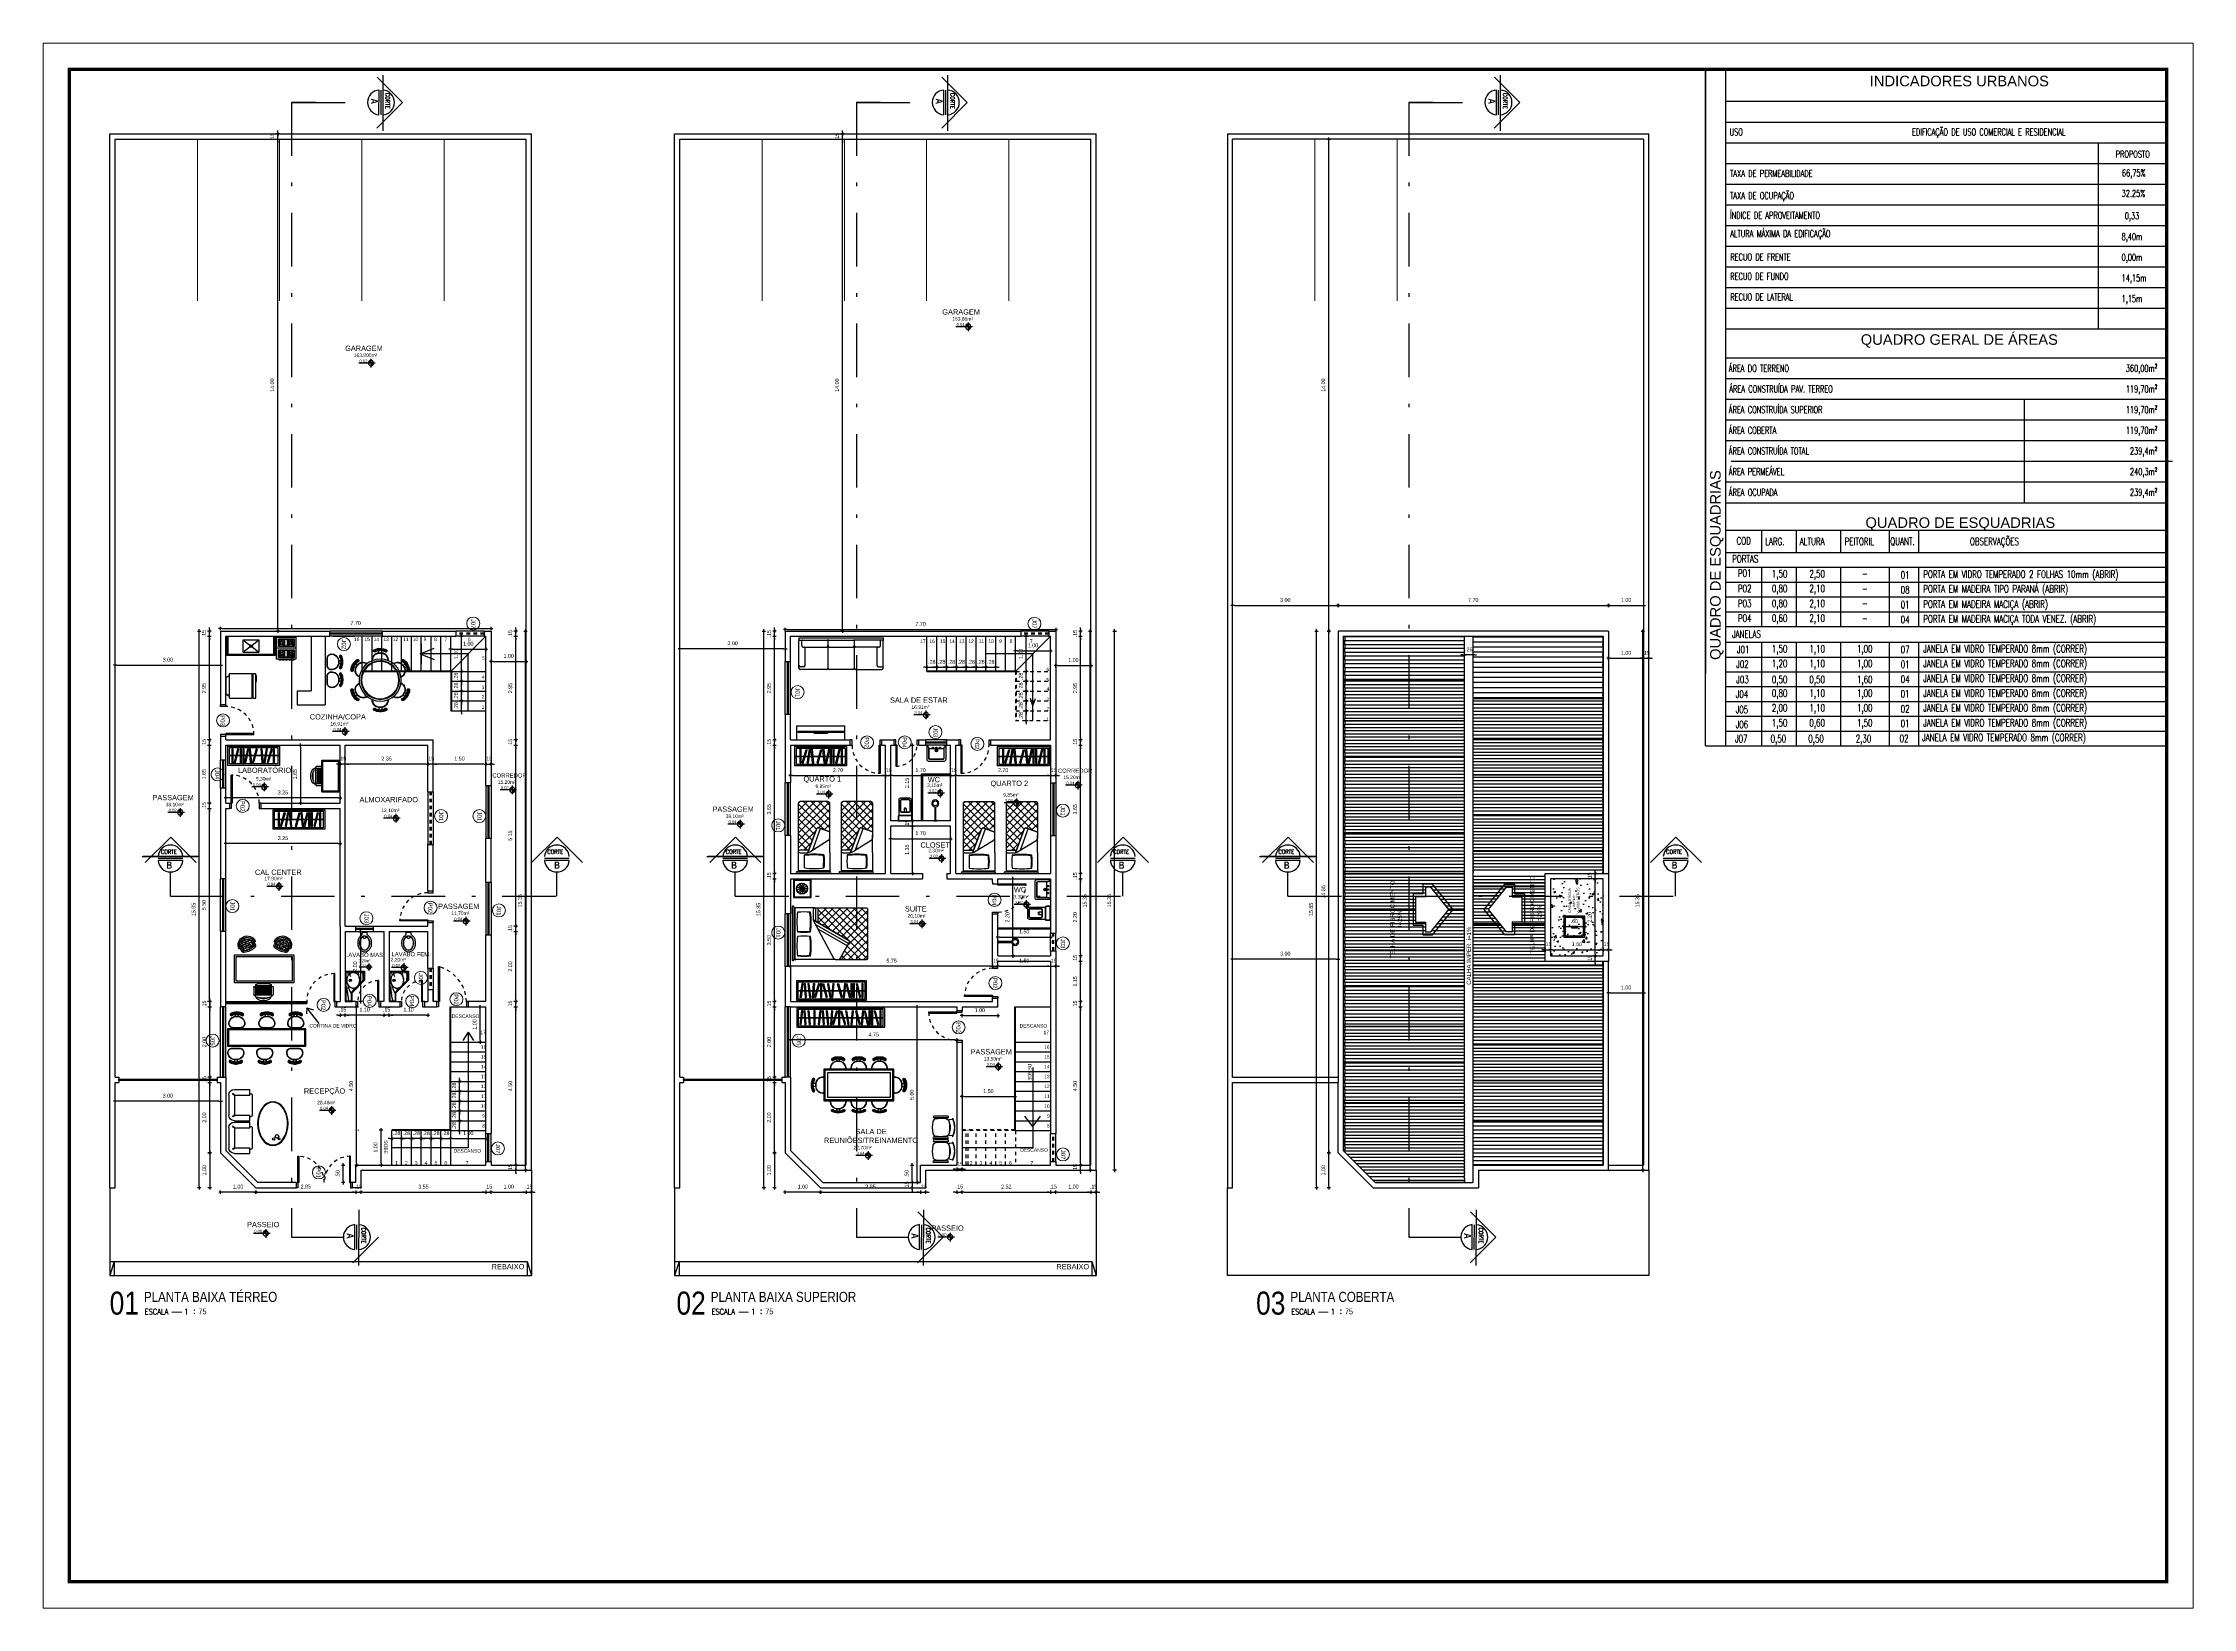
# Model space of a CAD drawing. Header units: millimetres. Extents: x 3212 to 6878, y 1640 to 3386.
# Drawn here: x 3225.4 to 3286.6, y 1640.2 to 1684.8 of the extents above; entities that cross this region are included whole.
import ezdxf
from ezdxf.enums import TextEntityAlignment as Align

# ---------------------------------------------------------------- set-up
doc = ezdxf.new("R2010")
doc.units = ezdxf.units.MM
doc.header["$LTSCALE"] = 0.8
doc.linetypes.add('DASHDOT2', pattern=[12.7, 6.35, -3.175, 0, -3.175])
doc.linetypes.add('HIDDEN2', pattern=[0.1875, 0.125, -0.0625])
for name, color, linetype in [('A-LAY-9', 4, 'Continuous'), ('A-PEN-08', 8, 'Continuous'), ('A-PEN-B', 5, 'Continuous'), ('A-PEN-C', 4, 'Continuous'), ('A-PEN-G', 3, 'Continuous'), ('A-PEN-M', 6, 'Continuous'), ('A-PEN-R', 1, 'Continuous'), ('A-PEN-W', 7, 'Continuous'), ('A-PEN-Y', 2, 'Continuous'), ('BANHO_COZINHA', 7, 'Continuous'), ('COTA', 2, 'Continuous'), ('E-Pen-B', 5, 'Continuous'), ('E-TXT-G', 3, 'Continuous'), ('E-TXT-Y', 2, 'Continuous'), ('JANELAS_EXTERNO', 1, 'Continuous'), ('JANELAS_INTERNO', 2, 'Continuous'), ('L-Cortes', 2, 'Continuous'), ('MOVEIS', 7, 'Continuous'), ('NIVEIS', 1, 'Continuous'), ('P2', 1, 'Continuous'), ('PORTAS', 2, 'Continuous'), ('PROJEÇÃO', 1, 'HIDDEN2'), ('SectionCutEdges', 7, 'Continuous'), ('TEXTO', 3, 'Continuous')]:
    doc.layers.add(name, color=color, linetype=linetype)
for name, color, linetype, lineweight in [('BLOCOS', 4, 'Continuous', 9), ('COTAS', 53, 'Continuous', 9), ('E-Lay-9', 9, 'Continuous', 9), ('E-TXT-W', 7, 'Continuous', 20), ('pilares', 1, 'Continuous', 9)]:
    doc.layers.add(name, color=color, linetype=linetype, lineweight=lineweight)
doc.styles.add('CARIMBO_DADOS', font='arial.ttf', dxfattribs={"height": 0.1})
doc.styles.add('F2', font='ARIALN.TTF')
doc.styles.add('REG140', font='romans.shx', dxfattribs={"width": 0.8, "height": 0.35})
doc.styles.add('REG60', font='romans.shx', dxfattribs={"width": 0.8, "height": 0.15})
doc.styles.add('REG80', font='romans.shx', dxfattribs={"width": 0.8, "height": 0.1})
doc.styles.add('REGUA80', font='arial.ttf', dxfattribs={"height": 1})
doc.styles.add('SANSSERIF2', font='sanssb__.ttf', dxfattribs={"width": 0.8})
doc.styles.add('T20', font='PORT2', dxfattribs={"height": 0.2})
doc.styles.add('TEXT', font='arial.ttf')
doc.styles.add('WMF-ARIAL0', font='arial.ttf')
doc.dimstyles.new('ARQUITETURA', dxfattribs={"dimtxt": 0.11, "dimasz": 0.05, "dimexe": 0.1, "dimexo": 0, "dimgap": 0.1, "dimtad": 1, "dimzin": 5, "dimdsep": 46, "dimtxsty": 'F2', "dimblk": 'COTA', "dimcen": 0, "dimse1": 1, "dimse2": 1, "dimadec": 0, "dimazin": 0, "dimtfac": 2, "dimtix": 1, "dimtmove": 2, "dimatfit": 3, "dimldrblk": 'COTA', "dimfxl": 0, "dimtolj": 1, "dimtzin": 5, "dimarcsym": 0})

# ---------------------------------------------------------------- blocks, each defined once
blk = doc.blocks.new('cotas')
at = {"layer": 'A-PEN-Y'}
h = blk.add_hatch(color=256, dxfattribs=at)
h.paths.add_polyline_path([(0.13, 0, 0.414214), (0, 0.13), (0, 0)])
h.paths.add_polyline_path([(0, 0), (-0.13, 0, 0.414214), (0, -0.13)])
at = {"layer": 'A-PEN-W'}
for p, q in [((-0.22, 0), (0.62, 0)), ((0, 0.22), (0, -0.22))]:
    blk.add_line(p, q, dxfattribs=at)
blk.add_circle((0, 0), 0.135, dxfattribs=at)
at = {"layer": 'A-PEN-W', "style": 'T20'}
blk.add_attdef('COTA', (0.17, 0.04), '', height=0.15, dxfattribs=at)
blk = doc.blocks.new('CADEIRA1')
at = {"layer": 'MOVEIS'}
for p, q in [((-0.042, 0.121), (-0.042, 0.059)), ((-0.034, 0.121), (-0.034, 0.059)), ((0.034, 0.121), (0.034, 0.059)), ((0.042, 0.121), (0.042, 0.059))]:
    blk.add_line(p, q, dxfattribs=at)
for points in [[(-0.225, 0.304, 0.415086), (0, 0.121, 0.415086), (0.225, 0.304, 0.481436), (0.097, 0.451), (-0.097, 0.451, 0.481436)], [(-0.217, 0.305, 0.416783), (0, 0.129, 0.416783), (0.217, 0.305, 0.482687), (0.098, 0.443), (-0.098, 0.443, 0.482687)], [(0, 0.008), (-0.018, 0.008, -0.126472), (-0.171, 0.045, -1.005346), (-0.147, 0.09), (-0.127, 0.078, 0.10909), (0, 0.047, 0.10909), (0.127, 0.078), (0.147, 0.09, -1.005346), (0.171, 0.045, -0.126472), (0.018, 0.008)]]:
    blk.add_lwpolyline(points, format="xyb", close=True, dxfattribs=at)
blk.add_lwpolyline([(0.018, 0), (-0.018, 0, -0.126461), (-0.175, 0.039, -1.008866), (-0.143, 0.097), (-0.123, 0.085, 0.10861), (0, 0.055, 0.10861), (0.123, 0.085), (0.143, 0.097, -1.008866), (0.175, 0.039, -0.126461), (0.018, 0), (-0.018, 0)], format="xyb", dxfattribs=at)
blk.add_arc((-0.001, 0.349), 0.323, 238.46014, 302.25897, dxfattribs=at)
blk = doc.blocks.new('MESA_ESC')
at = {"layer": 'MOVEIS', "linetype": 'Continuous'}
h = blk.add_hatch(dxfattribs=at)
h.set_pattern_fill('ANSI38', color=256, scale=0.4, angle=-26.44138, style=0)
h.set_pattern_definition([(161.441385, (106.234405, 16.006884), (0.015913733, 0.047399927), []), (71.441385, (106.234405, 16.006884), (0.079227392, 0.078886122), [0.125, -0.075])])
h.paths.add_polyline_path([(-0.342, 1.541, 0.334931), (-0.335, 1.572), (-0.377, 1.662, 1), (-0.697, 1.515), (-0.656, 1.425, 0.334931), (-0.628, 1.41, 0.139924)])
h = blk.add_hatch(dxfattribs=at)
h.set_pattern_fill('ANSI38', color=256, scale=0.4, angle=-26.44138, style=0)
h.set_pattern_definition([(18.558615, (-106.298845, 16.006884), (-0.015913733, 0.047399927), []), (108.558615, (-106.298845, 16.006884), (-0.079227392, 0.078886122), [0.125, -0.075])])
h.paths.add_polyline_path([(0.563, 1.41, 0.334931), (0.591, 1.425), (0.632, 1.515, 1), (0.312, 1.662), (0.271, 1.572, 0.334931), (0.278, 1.541, 0.139924)])
at = {"layer": 'MOVEIS'}
for p, q in [((-0.741, 1.478), (-0.748, 1.475)), ((-0.733, 1.499), (-0.691, 1.408)), ((-0.697, 1.515), (-0.656, 1.425)), ((-0.377, 1.662), (-0.335, 1.572)), ((-0.341, 1.679), (-0.299, 1.588)), ((-0.32, 1.671), (-0.313, 1.674)), ((0.276, 1.679), (0.235, 1.588)), ((0.255, 1.671), (0.248, 1.674)), ((0.312, 1.662), (0.271, 1.572)), ((0.632, 1.515), (0.591, 1.425)), ((0.668, 1.499), (0.627, 1.408)), ((0.676, 1.478), (0.683, 1.475)), ((-0.271, 0.379), (-0.271, 0.179)), ((-0.221, 0.129), (-0.221, 0.429)), ((-0.191, 0.42), (0.204, 0.42)), ((-0.191, 0.389), (0.204, 0.389)), ((-0.191, 0.356), (0.204, 0.356)), ((-0.191, 0.323), (0.204, 0.323)), ((-0.191, 0.289), (0.204, 0.289)), ((-0.191, 0.259), (0.204, 0.259)), ((-0.191, 0.229), (0.204, 0.229)), ((-0.191, 0.194), (0.204, 0.194)), ((-0.191, 0.157), (0.204, 0.157)), ((-0.171, 0.479), (0.179, 0.479)), ((0.135, 0.079), (-0.12, 0.079)), ((0.229, 0.429), (0.229, 0.129)), ((0.279, 0.379), (0.279, 0.179))]:
    blk.add_line(p, q, dxfattribs=at)
for points in [[(-0.859, 0.508), (0.831, 0.508), (0.831, 1.306), (-0.859, 1.306)], [(-0.809, 0.558), (0.781, 0.558), (0.781, 1.256), (-0.809, 1.256)]]:
    blk.add_lwpolyline(points, close=True, dxfattribs=at)
for centre, radius, start, end in [((-0.537, 1.589), 0.255, 24.62311, 204.62311), ((0.472, 1.589), 0.255, 335.37689, 155.37689), ((-0.754, 1.489), 0.0157, 204.62311, 294.62311), ((-0.537, 1.589), 0.216, 24.62311, 204.62311), ((-0.747, 1.492), 0.0157, 294.62311, 24.62311), ((-0.537, 1.589), 0.176, 24.62311, 204.62311), ((-0.632, 1.436), 0.066, 204.62311, 278.69238), ((-0.632, 1.436), 0.0264, 204.62311, 278.69238), ((-0.714, 1.975), 0.572, 278.69238, 310.55384), ((-0.714, 1.975), 0.612, 278.69238, 310.55384), ((-0.359, 1.561), 0.0264, 310.55384, 24.62311), ((-0.326, 1.685), 0.0157, 204.62311, 294.62311), ((-0.359, 1.561), 0.066, 310.55384, 24.62311), ((-0.319, 1.688), 0.0157, 294.62311, 24.62311), ((0.295, 1.561), 0.066, 155.37689, 229.44616), ((0.255, 1.688), 0.0157, 155.37689, 245.37689), ((0.65, 1.975), 0.612, 229.44616, 261.30762), ((0.262, 1.685), 0.0157, 245.37689, 335.37689), ((0.295, 1.561), 0.0264, 155.37689, 229.44616), ((0.472, 1.589), 0.216, 335.37689, 155.37689), ((0.65, 1.975), 0.572, 229.44616, 261.30762), ((0.472, 1.589), 0.176, 335.37689, 155.37689), ((0.567, 1.436), 0.066, 261.30762, 335.37689), ((0.567, 1.436), 0.0264, 261.30762, 335.37689), ((0.683, 1.492), 0.0157, 155.37689, 245.37689), ((0.69, 1.489), 0.0157, 245.37689, 335.37689), ((-0.246, 0.383), 0.0254, 349.61114, 190.38886), ((-0.246, 0.174), 0.0254, 169.61114, 10.38886), ((-0.171, 0.429), 0.05, 90, 180), ((-0.171, 0.129), 0.05, 180, 251.97467), ((-0.162, 0.074), 0.0254, 47.10756, 248.04395), ((0.007, 0.331), 0.333, 237.57575, 302.42425), ((0.007, 0.331), 0.283, 237.57575, 302.42425), ((0.176, 0.074), 0.0254, 291.95605, 132.89244), ((0.179, 0.429), 0.05, 0, 90), ((0.179, 0.129), 0.05, 294.19425, 0), ((0.254, 0.383), 0.0254, 349.61114, 190.38886), ((0.254, 0.174), 0.0254, 169.61114, 10.38886)]:
    blk.add_arc(centre, radius, start, end, dxfattribs=at)
blk = doc.blocks.new('MESA2')
at = {"layer": 'MOVEIS'}
for p, q in [((-0.042, 0.78), (-0.042, 0.842)), ((0.042, 0.78), (0.042, 0.842)), ((-0.696, 0.354), (-0.75, 0.385)), ((-0.654, 0.426), (-0.708, 0.457)), ((0.654, 0.426), (0.708, 0.457)), ((0.696, 0.354), (0.75, 0.385)), ((-0.696, -0.354), (-0.75, -0.385)), ((-0.654, -0.426), (-0.708, -0.457)), ((0.654, -0.426), (0.708, -0.457)), ((0.696, -0.354), (0.75, -0.385)), ((-0.042, -0.78), (-0.042, -0.842)), ((0.042, -0.78), (0.042, -0.842))]:
    blk.add_line(p, q, dxfattribs=at)
for points in [[(0.14, 0.805, 1.05486), (0.175, 0.862, 0.155268), (-0.018, 0.9, 0.126461), (-0.175, 0.862, 1.05486), (-0.14, 0.805), (-0.123, 0.816, -0.10861), (0, 0.845, -0.10861), (0.123, 0.816), (0.143, 0.803)], [(-0.627, 0.524, 1.05486), (-0.659, 0.582, 0.155268), (-0.789, 0.434, 0.126461), (-0.834, 0.279, 1.05486), (-0.767, 0.281), (-0.768, 0.301, -0.10861), (-0.732, 0.423, -0.10861), (-0.645, 0.514), (-0.624, 0.525)], [(0.767, 0.281, 1.05486), (0.834, 0.279, 0.155268), (0.771, 0.466, 0.126461), (0.659, 0.582, 1.05486), (0.627, 0.524), (0.645, 0.514, -0.10861), (0.732, 0.423, -0.10861), (0.768, 0.301), (0.767, 0.278)], [(-0.767, -0.281, 1.05486), (-0.834, -0.279, 0.155268), (-0.771, -0.466, 0.126461), (-0.659, -0.582, 1.05486), (-0.627, -0.524), (-0.645, -0.514, -0.10861), (-0.732, -0.423, -0.10861), (-0.768, -0.301), (-0.767, -0.278)], [(0.627, -0.524, 1.05486), (0.659, -0.582, 0.155268), (0.789, -0.434, 0.126461), (0.834, -0.279, 1.05486), (0.767, -0.281), (0.768, -0.301, -0.10861), (0.732, -0.423, -0.10861), (0.645, -0.514), (0.624, -0.525)], [(-0.14, -0.805, 1.05486), (-0.175, -0.862, 0.155268), (0.018, -0.9, 0.126461), (0.175, -0.862, 1.05486), (0.14, -0.805), (0.123, -0.816, -0.10861), (0, -0.845, -0.10861), (-0.123, -0.816), (-0.143, -0.803)]]:
    blk.add_lwpolyline(points, format="xyb", dxfattribs=at)
for points in [[(0.146, 0.808, 1.00688), (0.172, 0.856, 0.155572), (-0.018, 0.894, 0.126733), (-0.172, 0.856, 1.05699), (-0.143, 0.81), (-0.126, 0.821, -0.108986), (0, 0.851, -0.108986), (0.126, 0.821)], [(0.153, 0.822, 0.996324), (0.165, 0.843, 0.156413), (-0.017, 0.879, 0.127467), (-0.165, 0.843, 1.068465), (-0.152, 0.823), (-0.133, 0.834, -0.109896), (0, 0.867, -0.109896), (0.133, 0.834)], [(-0.627, 0.53, 1.00688), (-0.656, 0.577, 0.155572), (-0.783, 0.432, 0.126733), (-0.828, 0.279, 1.05699), (-0.773, 0.281), (-0.774, 0.301, -0.108986), (-0.737, 0.426, -0.108986), (-0.648, 0.519)], [(-0.635, 0.544, 0.996324), (-0.648, 0.564, 0.156413), (-0.77, 0.425, 0.127467), (-0.812, 0.279, 1.068465), (-0.788, 0.28), (-0.789, 0.302, -0.109896), (-0.751, 0.433, -0.109896), (-0.656, 0.533)], [(0.773, 0.278, 1.00688), (0.828, 0.279, 0.155572), (0.766, 0.463, 0.126733), (0.656, 0.577, 1.05699), (0.63, 0.529), (0.648, 0.519, -0.108986), (0.737, 0.426, -0.108986), (0.774, 0.301)], [(0.788, 0.278, 0.996324), (0.812, 0.279, 0.156413), (0.753, 0.454, 0.127467), (0.648, 0.564, 1.068465), (0.636, 0.543), (0.656, 0.533, -0.109896), (0.751, 0.433, -0.109896), (0.789, 0.302)], [(-0.773, -0.278, 1.00688), (-0.828, -0.279, 0.155572), (-0.766, -0.463, 0.126733), (-0.656, -0.577, 1.05699), (-0.63, -0.529), (-0.648, -0.519, -0.108986), (-0.737, -0.426, -0.108986), (-0.774, -0.301)], [(-0.788, -0.278, 0.996324), (-0.812, -0.279, 0.156413), (-0.753, -0.454, 0.127467), (-0.648, -0.564, 1.068465), (-0.636, -0.543), (-0.656, -0.533, -0.109896), (-0.751, -0.433, -0.109896), (-0.789, -0.302)], [(0.627, -0.53, 1.00688), (0.656, -0.577, 0.155572), (0.783, -0.432, 0.126733), (0.828, -0.279, 1.05699), (0.773, -0.281), (0.774, -0.301, -0.108986), (0.737, -0.426, -0.108986), (0.648, -0.519)], [(0.635, -0.544, 0.996324), (0.648, -0.564, 0.156413), (0.77, -0.425, 0.127467), (0.812, -0.279, 1.068465), (0.788, -0.28), (0.789, -0.302, -0.109896), (0.751, -0.433, -0.109896), (0.656, -0.533)], [(-0.146, -0.808, 1.00688), (-0.172, -0.856, 0.155572), (0.018, -0.894, 0.126733), (0.172, -0.856, 1.05699), (0.143, -0.81), (0.126, -0.821, -0.108986), (0, -0.851, -0.108986), (-0.126, -0.821)], [(-0.153, -0.822, 0.996324), (-0.165, -0.843, 0.156413), (0.017, -0.879, 0.127467), (0.165, -0.843, 1.068465), (0.152, -0.823), (0.133, -0.834, -0.109896), (0, -0.867, -0.109896), (-0.133, -0.834)]]:
    blk.add_lwpolyline(points, format="xyb", close=True, dxfattribs=at)
for radius in [0.6, 0.548, 0.53]:
    blk.add_circle((0, 0), radius, dxfattribs=at)
for centre, radius, start, end in [((-0.021, 0.576), 0.205, 84.01851, 174.18906), ((-0.02, 0.575), 0.194, 84.38193, 173.9852), ((0.019, 0.575), 0.194, 6.1053, 95.8465), ((0.021, 0.576), 0.205, 5.81094, 95.98149), ((-0.509, 0.27), 0.205, 144.01851, 234.18906), ((-0.508, 0.27), 0.194, 144.38193, 233.9852), ((-0.488, 0.306), 0.205, 65.81094, 155.98149), ((-0.488, 0.304), 0.194, 66.1053, 155.8465), ((-0.548, 0.198), 0.125, 229.51205, 248.36322), ((-0.548, 0.198), 0.11, 229.51205, 248.36322), ((-0.446, 0.376), 0.113, 51.63678, 70.48795), ((-0.446, 0.376), 0.125, 51.63678, 70.48795), ((-0.103, 0.574), 0.125, 169.51205, 188.36322), ((-0.103, 0.574), 0.11, 169.51205, 188.36322), ((0.103, 0.574), 0.113, 351.63678, 10.48795), ((0.103, 0.574), 0.125, 351.63678, 10.48795), ((0.446, 0.376), 0.125, 109.51205, 128.36322), ((0.446, 0.376), 0.11, 109.51205, 128.36322), ((0.488, 0.306), 0.205, 24.01851, 114.18906), ((0.488, 0.305), 0.194, 24.38193, 113.9852), ((0.548, 0.198), 0.113, 291.63678, 310.48795), ((0.548, 0.198), 0.125, 291.63678, 310.48795), ((0.507, 0.271), 0.194, 306.1053, 35.8465), ((0.509, 0.27), 0.205, 305.81094, 35.98149), ((-0.509, -0.27), 0.205, 125.81094, 215.98149), ((-0.507, -0.271), 0.194, 126.1053, 215.8465), ((-0.488, -0.306), 0.205, 204.01851, 294.18906), ((-0.488, -0.305), 0.194, 204.38193, 293.9852), ((-0.548, -0.198), 0.125, 111.63678, 130.48795), ((-0.548, -0.198), 0.113, 111.63678, 130.48795), ((-0.446, -0.376), 0.11, 289.51205, 308.36322), ((-0.446, -0.376), 0.125, 289.51205, 308.36322), ((-0.103, -0.574), 0.125, 171.63678, 190.48795), ((-0.021, -0.576), 0.205, 185.81094, 275.98149), ((-0.103, -0.574), 0.113, 171.63678, 190.48795), ((-0.019, -0.575), 0.194, 186.1053, 275.8465), ((0.021, -0.576), 0.205, 264.01851, 354.18906), ((0.02, -0.575), 0.194, 264.38193, 353.9852), ((0.103, -0.574), 0.11, 349.51205, 8.36322), ((0.103, -0.574), 0.125, 349.51205, 8.36322), ((0.446, -0.376), 0.125, 231.63678, 250.48795), ((0.446, -0.376), 0.113, 231.63678, 250.48795), ((0.488, -0.306), 0.205, 245.81094, 335.98149), ((0.488, -0.304), 0.194, 246.1053, 335.8465), ((0.548, -0.198), 0.11, 49.51205, 68.36322), ((0.548, -0.198), 0.125, 49.51205, 68.36322), ((0.508, -0.27), 0.194, 324.38193, 53.9852), ((0.509, -0.27), 0.205, 324.01851, 54.18906)]:
    blk.add_arc(centre, radius, start, end, dxfattribs=at)
blk = doc.blocks.new('GELADEIR')
at = {"layer": 'MOVEIS'}
for p, q in [((-0.3, -0.1), (-0.242, 0)), ((0.242, 0), (-0.242, 0)), ((0.3, -0.1), (0.242, 0)), ((-0.35, -0.1), (-0.35, -0.75)), ((0.35, -0.1), (-0.35, -0.1)), ((-0.288, -0.1), (-0.236, -0.01)), ((0.236, -0.01), (-0.236, -0.01)), ((0.288, -0.1), (0.236, -0.01)), ((0.35, -0.1), (0.35, -0.75)), ((0.35, -0.75), (-0.35, -0.75)), ((0.35, -0.78), (-0.35, -0.78)), ((-0.35, -0.78), (-0.35, -0.85)), ((0.35, -0.85), (-0.35, -0.85)), ((-0.32, -0.75), (-0.32, -0.78)), ((0.32, -0.76), (-0.32, -0.76)), ((0.32, -0.77), (-0.32, -0.77)), ((-0.3, -0.86), (-0.3, -0.87)), ((-0.13, -0.86), (-0.3, -0.86)), ((-0.13, -0.87), (-0.3, -0.87)), ((-0.29, -0.85), (-0.29, -0.86)), ((-0.14, -0.85), (-0.14, -0.86)), ((-0.13, -0.86), (-0.13, -0.87)), ((0.32, -0.75), (0.32, -0.78)), ((0.35, -0.78), (0.35, -0.85))]:
    blk.add_line(p, q, dxfattribs=at)
blk = doc.blocks.new('SOFA_1LG')
at = {"layer": 'MOVEIS'}
for p, q in [((-0.354, 0), (0.354, 0)), ((-0.554, -0.2), (-0.554, -0.75)), ((-0.354, -0.75), (-0.554, -0.75)), ((-0.354, -0.2), (-0.417, -0.163)), ((-0.354, -0.2), (-0.413, -0.14)), ((-0.404, -0.75), (-0.404, -0.795)), ((-0.354, -0.2), (-0.391, -0.137)), ((-0.354, -0.2), (0.354, -0.2)), ((-0.354, -0.2), (-0.354, -0.75)), ((0.354, -0.2), (0.391, -0.137)), ((0.354, -0.2), (0.413, -0.14)), ((0.354, -0.2), (0.417, -0.163)), ((0.354, -0.2), (0.354, -0.75)), ((0.554, -0.75), (0.354, -0.75)), ((0.404, -0.75), (0.404, -0.795)), ((0.554, -0.2), (0.554, -0.75)), ((-0.404, -0.801), (-0.404, -0.795)), ((-0.381, -0.83), (0.381, -0.83)), ((0.404, -0.801), (0.404, -0.795))]:
    blk.add_line(p, q, dxfattribs=at)
for centre, radius, start, end in [((-0.354, -0.2), 0.2, 90, 180), ((0.354, -0.2), 0.2, 360, 90), ((-0.374, -0.801), 0.03, 180, 257.62637), ((0.374, -0.801), 0.03, 282.37363, 0)]:
    blk.add_arc(centre, radius, start, end, dxfattribs=at)
blk = doc.blocks.new('FOGAO4')
at = {"layer": 'MOVEIS'}
for p, q in [((0, 0), (0, -0.65)), ((0.55, 0), (0, 0)), ((0.55, -0.65), (0.55, 0)), ((0.55, -0.01), (0, -0.01)), ((0, -0.335), (0.55, -0.335)), ((0.02, -0.01), (0.02, -0.02)), ((0.53, -0.02), (0.02, -0.02)), ((0.05, -0.068), (0.05, -0.287)), ((0.5, -0.068), (0.05, -0.068)), ((0.05, -0.287), (0.5, -0.287)), ((0.5, -0.383), (0.05, -0.383)), ((0.05, -0.383), (0.05, -0.603)), ((0.05, -0.603), (0.5, -0.603)), ((0.06, -0.085), (0.06, -0.27)), ((0.124, -0.162), (0.06, -0.085)), ((0.124, -0.193), (0.06, -0.27)), ((0.124, -0.477), (0.06, -0.4)), ((0.06, -0.4), (0.06, -0.585)), ((0.124, -0.508), (0.06, -0.585)), ((0.131, -0.156), (0.066, -0.077)), ((0.219, -0.077), (0.066, -0.077)), ((0.131, -0.199), (0.066, -0.278)), ((0.066, -0.278), (0.219, -0.278)), ((0.131, -0.471), (0.066, -0.393)), ((0.219, -0.393), (0.066, -0.393)), ((0.131, -0.514), (0.066, -0.593)), ((0.066, -0.593), (0.219, -0.593)), ((0.219, -0.077), (0.154, -0.156)), ((0.219, -0.278), (0.154, -0.199)), ((0.219, -0.393), (0.154, -0.471)), ((0.219, -0.593), (0.154, -0.514)), ((0.225, -0.085), (0.161, -0.162)), ((0.225, -0.27), (0.161, -0.193)), ((0.225, -0.4), (0.161, -0.477)), ((0.225, -0.585), (0.161, -0.508)), ((0.225, -0.27), (0.225, -0.085)), ((0.225, -0.585), (0.225, -0.4)), ((0.235, -0.278), (0.235, -0.077)), ((0.315, -0.077), (0.235, -0.077)), ((0.235, -0.278), (0.315, -0.278)), ((0.315, -0.393), (0.235, -0.393)), ((0.235, -0.593), (0.235, -0.393)), ((0.235, -0.593), (0.315, -0.593)), ((0.315, -0.278), (0.315, -0.077)), ((0.315, -0.593), (0.315, -0.393)), ((0.325, -0.085), (0.325, -0.27)), ((0.389, -0.162), (0.325, -0.085)), ((0.389, -0.193), (0.325, -0.27)), ((0.389, -0.477), (0.325, -0.4)), ((0.325, -0.4), (0.325, -0.585)), ((0.389, -0.508), (0.325, -0.585)), ((0.396, -0.156), (0.331, -0.077)), ((0.484, -0.077), (0.331, -0.077)), ((0.396, -0.199), (0.331, -0.278)), ((0.331, -0.278), (0.484, -0.278)), ((0.396, -0.471), (0.331, -0.393)), ((0.484, -0.393), (0.331, -0.393)), ((0.396, -0.514), (0.331, -0.593)), ((0.331, -0.593), (0.484, -0.593)), ((0.484, -0.077), (0.419, -0.156)), ((0.484, -0.278), (0.419, -0.199)), ((0.484, -0.393), (0.419, -0.471)), ((0.484, -0.593), (0.419, -0.514)), ((0.49, -0.085), (0.426, -0.162)), ((0.49, -0.27), (0.426, -0.193)), ((0.49, -0.4), (0.426, -0.477)), ((0.49, -0.585), (0.426, -0.508)), ((0.49, -0.27), (0.49, -0.085)), ((0.49, -0.585), (0.49, -0.4)), ((0.5, -0.287), (0.5, -0.068)), ((0.5, -0.603), (0.5, -0.383)), ((0.53, -0.02), (0.53, -0.01)), ((0, -0.65), (0.55, -0.65)), ((0.053, -0.651), (0.053, -0.671)), ((0.053, -0.671), (0.063, -0.671)), ((0.063, -0.671), (0.063, -0.681)), ((0.063, -0.681), (0.113, -0.681)), ((0.113, -0.671), (0.113, -0.681)), ((0.113, -0.671), (0.123, -0.671)), ((0.123, -0.651), (0.123, -0.671)), ((0.144, -0.651), (0.144, -0.671)), ((0.144, -0.671), (0.154, -0.671)), ((0.154, -0.671), (0.154, -0.681)), ((0.154, -0.681), (0.204, -0.681)), ((0.204, -0.671), (0.214, -0.671)), ((0.204, -0.671), (0.204, -0.681)), ((0.214, -0.651), (0.214, -0.671)), ((0.238, -0.651), (0.238, -0.671)), ((0.238, -0.671), (0.248, -0.671)), ((0.248, -0.671), (0.248, -0.681)), ((0.248, -0.681), (0.298, -0.681)), ((0.298, -0.671), (0.308, -0.671)), ((0.298, -0.671), (0.298, -0.681)), ((0.308, -0.651), (0.308, -0.671)), ((0.329, -0.651), (0.329, -0.671)), ((0.329, -0.671), (0.339, -0.671)), ((0.339, -0.671), (0.339, -0.681)), ((0.339, -0.681), (0.389, -0.681)), ((0.389, -0.671), (0.399, -0.671)), ((0.389, -0.671), (0.389, -0.681)), ((0.399, -0.651), (0.399, -0.671)), ((0.42, -0.651), (0.42, -0.671)), ((0.42, -0.671), (0.43, -0.671)), ((0.43, -0.671), (0.43, -0.681)), ((0.43, -0.681), (0.48, -0.681)), ((0.48, -0.671), (0.49, -0.671)), ((0.48, -0.671), (0.48, -0.681)), ((0.49, -0.651), (0.49, -0.671))]:
    blk.add_line(p, q, dxfattribs=at)
for centre in [(0.096, -0.169), (0.096, -0.182), (0.096, -0.488), (0.096, -0.501), (0.098, -0.193), (0.098, -0.513), (0.1, -0.157), (0.1, -0.477), (0.102, -0.204), (0.102, -0.523), (0.107, -0.148), (0.107, -0.467), (0.12, -0.221), (0.12, -0.54), (0.127, -0.133), (0.127, -0.452), (0.13, -0.226), (0.13, -0.546), (0.14, -0.13), (0.14, -0.449), (0.143, -0.227), (0.143, -0.547), (0.152, -0.13), (0.152, -0.449), (0.155, -0.227), (0.155, -0.546), (0.165, -0.134), (0.165, -0.453), (0.166, -0.223), (0.166, -0.542), (0.182, -0.21), (0.182, -0.53), (0.185, -0.151), (0.185, -0.47), (0.189, -0.2), (0.189, -0.519), (0.191, -0.163), (0.191, -0.482), (0.193, -0.188), (0.193, -0.507), (0.193, -0.175), (0.193, -0.495), (0.362, -0.169), (0.362, -0.182), (0.362, -0.488), (0.362, -0.501), (0.364, -0.193), (0.364, -0.513), (0.366, -0.157), (0.366, -0.477), (0.368, -0.204), (0.368, -0.523), (0.373, -0.148), (0.373, -0.467), (0.386, -0.221), (0.386, -0.54), (0.393, -0.133), (0.393, -0.452), (0.396, -0.226), (0.396, -0.546), (0.406, -0.13), (0.406, -0.449), (0.409, -0.227), (0.409, -0.547), (0.418, -0.13), (0.418, -0.449), (0.421, -0.227), (0.421, -0.546), (0.431, -0.134), (0.431, -0.453), (0.432, -0.223), (0.432, -0.542), (0.448, -0.21), (0.448, -0.53), (0.451, -0.151), (0.451, -0.47), (0.455, -0.2), (0.455, -0.519), (0.457, -0.163), (0.457, -0.482), (0.459, -0.188), (0.459, -0.507), (0.459, -0.175), (0.459, -0.495)]:
    blk.add_circle(centre, 0.00272, dxfattribs=at)
for centre, radius, start, end in [((0.145, -0.179), 0.0526, 135.76349, 222.10912), ((0.145, -0.498), 0.0526, 135.76349, 222.10912), ((0.145, -0.179), 0.0445, 136.90402, 220.5735), ((0.145, -0.498), 0.0445, 136.90402, 220.5735), ((0.145, -0.179), 0.0526, 233.03982, 303.28177), ((0.145, -0.498), 0.0526, 233.03982, 303.28177), ((0.145, -0.179), 0.0526, 58.84562, 124.84584), ((0.145, -0.498), 0.0526, 58.84562, 124.84584), ((0.145, -0.179), 0.0445, 233.50612, 302.14124), ((0.145, -0.498), 0.0445, 233.50612, 302.14124), ((0.145, -0.179), 0.0445, 60.38124, 123.99307), ((0.145, -0.498), 0.0445, 60.38124, 123.99307), ((0.143, -0.178), 0.0243, 117.65303, 141.39223), ((0.143, -0.178), 0.0243, 218.60777, 242.34697), ((0.143, -0.493), 0.0243, 117.65303, 141.39223), ((0.143, -0.493), 0.0243, 218.60777, 242.34697), ((0.143, -0.178), 0.0243, 38.60777, 62.34697), ((0.143, -0.178), 0.0243, 297.65303, 321.39223), ((0.143, -0.493), 0.0243, 38.60777, 62.34697), ((0.143, -0.493), 0.0243, 297.65303, 321.39223), ((0.145, -0.179), 0.0445, 315.05219, 47.44862), ((0.145, -0.498), 0.0445, 315.05219, 47.44862), ((0.145, -0.179), 0.0526, 314.19942, 47.91492), ((0.145, -0.498), 0.0526, 314.19942, 47.91492), ((0.411, -0.179), 0.0526, 135.76349, 222.10912), ((0.411, -0.498), 0.0526, 135.76349, 222.10912), ((0.411, -0.179), 0.0445, 136.90402, 220.5735), ((0.411, -0.498), 0.0445, 136.90402, 220.5735), ((0.411, -0.179), 0.0526, 233.03982, 303.28177), ((0.411, -0.498), 0.0526, 233.03982, 303.28177), ((0.411, -0.179), 0.0526, 58.84562, 124.84584), ((0.411, -0.498), 0.0526, 58.84562, 124.84584), ((0.411, -0.179), 0.0445, 233.50612, 302.14124), ((0.411, -0.498), 0.0445, 233.50612, 302.14124), ((0.411, -0.179), 0.0445, 60.38124, 123.99307), ((0.411, -0.498), 0.0445, 60.38124, 123.99307), ((0.407, -0.178), 0.0243, 117.65303, 141.39223), ((0.407, -0.178), 0.0243, 218.60777, 242.34697), ((0.407, -0.493), 0.0243, 117.65303, 141.39223), ((0.407, -0.493), 0.0243, 218.60777, 242.34697), ((0.407, -0.178), 0.0243, 38.60777, 62.34697), ((0.407, -0.178), 0.0243, 297.65303, 321.39223), ((0.407, -0.493), 0.0243, 38.60777, 62.34697), ((0.407, -0.493), 0.0243, 297.65303, 321.39223), ((0.411, -0.179), 0.0445, 315.05219, 47.44862), ((0.411, -0.498), 0.0445, 315.05219, 47.44862), ((0.411, -0.179), 0.0526, 314.19942, 47.91492), ((0.411, -0.498), 0.0526, 314.19942, 47.91492)]:
    blk.add_arc(centre, radius, start, end, dxfattribs=at)
blk = doc.blocks.new('COTA')
at = {"layer": 'COTA'}
for p, q in [((-1, 0), (1, 0)), ((0, 1), (0, -1))]:
    blk.add_line(p, q, dxfattribs=at)
at = {"layer": 'COTA', "const_width": 0.5}
blk.add_lwpolyline([(-0.25, 0, 1), (0.25, 0, 1)], format="xyb", close=True, dxfattribs=at)
blk = doc.blocks.new('*D69')
at = {"layer": 'COTAS', "color": 0, "lineweight": -2, "transparency": 16777216}
blk.add_line((3230.141, 1653.121), (3230.141, 1652.221), dxfattribs=at)
at = {"layer": 'Defpoints', "color": 0, "transparency": 16777216}
for p in [(3230.45, 1653.171), (3230.141, 1652.171), (3231.45, 1652.171)]:
    blk.add_point(p, dxfattribs=at)
at = {"layer": 'COTAS', "color": 0, "lineweight": -2, "transparency": 16777216, "xscale": 0.05, "yscale": 0.05, "zscale": 0.05}
for p, rotation in [((3230.141, 1653.171), 90), ((3230.141, 1652.171), 270)]:
    blk.add_blockref('COTA', p, dxfattribs=dict(at, rotation=rotation))
at = {"layer": 'COTAS', "color": 0, "transparency": 16777216, "insert": (3229.985, 1652.671), "char_height": 0.11, "attachment_point": 5, "rotation": 90, "style": 'F2'}
blk.add_mtext('\\A1;1.00', dxfattribs=at)
blk = doc.blocks.new('*D78')
at = {"layer": 'COTAS', "color": 0, "lineweight": -2, "transparency": 16777216}
blk.add_line((3231.4, 1652.049), (3230.5, 1652.049), dxfattribs=at)
at = {"layer": 'Defpoints', "color": 0, "transparency": 16777216}
for p in [(3230.45, 1653.171), (3230.45, 1652.049), (3231.45, 1652.171)]:
    blk.add_point(p, dxfattribs=at)
at = {"layer": 'COTAS', "color": 0, "lineweight": -2, "transparency": 16777216, "xscale": 0.05, "yscale": 0.05, "zscale": 0.05, "rotation": 180}
blk.add_blockref('COTA', (3230.45, 1652.049), dxfattribs=at)
at = {"layer": 'COTAS', "color": 0, "lineweight": -2, "transparency": 16777216, "xscale": 0.05, "yscale": 0.05, "zscale": 0.05}
blk.add_blockref('COTA', (3231.45, 1652.049), dxfattribs=at)
at = {"layer": 'COTAS', "color": 0, "transparency": 16777216, "insert": (3230.95, 1652.205), "char_height": 0.11, "attachment_point": 5, "style": 'F2'}
blk.add_mtext('\\A1;1.00', dxfattribs=at)
blk = doc.blocks.new('ESCRIVAN')
at = {"layer": 'MOVEIS'}
for p, q in [((-0.451, -0.5), (-0.451, 0)), ((0.451, 0), (-0.451, 0)), ((0.451, -0.5), (0.451, 0)), ((0.451, -0.5), (-0.451, -0.5)), ((-0.421, -0.47), (-0.421, -0.03)), ((0.421, -0.03), (-0.421, -0.03)), ((0.421, -0.47), (-0.421, -0.47)), ((-0.274, -0.5), (-0.274, -0.643)), ((-0.224, -0.693), (-0.224, -0.5)), ((-0.198, -0.529), (0.195, -0.529)), ((-0.198, -0.563), (0.195, -0.563)), ((-0.198, -0.598), (0.195, -0.598)), ((0.226, -0.5), (0.226, -0.693)), ((0.276, -0.5), (0.276, -0.643)), ((0.421, -0.47), (0.421, -0.03)), ((-0.198, -0.637), (0.195, -0.637)), ((-0.198, -0.679), (0.195, -0.679)), ((0.131, -0.743), (-0.123, -0.743))]:
    blk.add_line(p, q, dxfattribs=at)
for centre, radius, start, end in [((-0.249, -0.648), 0.0254, 169.61114, 10.38886), ((-0.174, -0.693), 0.05, 180, 251.97467), ((-0.165, -0.748), 0.0254, 47.10756, 248.04395), ((0.004, -0.49), 0.333, 237.57575, 302.42425), ((0.004, -0.49), 0.283, 237.57575, 302.42425), ((0.173, -0.748), 0.0254, 291.95605, 132.89244), ((0.176, -0.693), 0.05, 294.19425, 0), ((0.251, -0.648), 0.0254, 169.61114, 10.38886)]:
    blk.add_arc(centre, radius, start, end, dxfattribs=at)
blk = doc.blocks.new('ARMARIO')
at = {"layer": 'MOVEIS'}
for p, q in [((-0.27, -0.523), (-0.27, 0.951)), ((-0.27, 0.951), (0.28, 0.951)), ((-0.23, -0.483), (-0.23, 0.911)), ((-0.23, 0.911), (0.24, 0.911)), ((0.205, 0.844), (-0.195, 0.844)), ((-0.195, 0.814), (-0.195, 0.844)), ((0.205, 0.814), (-0.195, 0.814)), ((-0.194, 0.745), (-0.187, 0.775)), ((0.196, 0.654), (-0.194, 0.745)), ((0.203, 0.683), (-0.187, 0.775)), ((-0.01, 0.72), (-0.011, 0.715)), ((-0.011, 0.715), (0.018, 0.708)), ((-0.01, 0.832), (-0.01, 0.827)), ((-0.01, 0.832), (0.02, 0.832)), ((-0.01, 0.827), (0.02, 0.827)), ((-0.01, 0.72), (0.019, 0.713)), ((0, -0.523), (0, 0.911)), ((0.01, -0.523), (0.01, 0.911)), ((0.018, 0.708), (0.019, 0.713)), ((0.02, 0.827), (0.02, 0.832)), ((0.196, 0.654), (0.203, 0.683)), ((0.205, 0.814), (0.205, 0.844)), ((0.24, 0.911), (0.24, -0.483)), ((0.28, 0.951), (0.28, -0.523)), ((0.203, 0.351), (-0.196, 0.314)), ((-0.193, 0.284), (-0.196, 0.314)), ((0.203, 0.019), (-0.196, -0.018)), ((0.205, 0.6), (-0.195, 0.6)), ((-0.195, 0.57), (-0.195, 0.6)), ((0.205, 0.57), (-0.195, 0.57)), ((0.205, 0.529), (-0.195, 0.529)), ((-0.195, 0.499), (-0.195, 0.529)), ((0.205, 0.499), (-0.195, 0.499)), ((-0.194, 0.453), (-0.187, 0.483)), ((0.196, 0.362), (-0.194, 0.453)), ((0.205, 0.321), (-0.193, 0.284)), ((-0.191, 0.226), (-0.183, 0.255)), ((0.194, 0.117), (-0.191, 0.226)), ((0.203, 0.391), (-0.187, 0.483)), ((0.202, 0.146), (-0.183, 0.255)), ((-0.01, 0.428), (-0.011, 0.423)), ((-0.011, 0.423), (0.018, 0.416)), ((-0.01, 0.587), (-0.01, 0.582)), ((-0.01, 0.587), (0.02, 0.587)), ((-0.01, 0.582), (0.02, 0.582)), ((-0.01, 0.516), (-0.01, 0.511)), ((-0.01, 0.516), (0.02, 0.516)), ((-0.01, 0.511), (0.02, 0.511)), ((-0.01, 0.428), (0.019, 0.421)), ((-0.01, 0.318), (0.019, 0.321)), ((-0.01, 0.318), (-0.01, 0.313)), ((-0.01, 0.313), (0.02, 0.316)), ((-0.008, 0.192), (-0.009, 0.188)), ((-0.009, 0.188), (0.019, 0.179)), ((-0.008, 0.192), (0.021, 0.184)), ((0.018, 0.416), (0.019, 0.421)), ((0.02, 0.316), (0.019, 0.321)), ((0.019, 0.179), (0.021, 0.184)), ((0.02, 0.582), (0.02, 0.587)), ((0.02, 0.511), (0.02, 0.516)), ((0.194, 0.117), (0.202, 0.146)), ((0.196, 0.362), (0.203, 0.391)), ((0.205, 0.321), (0.203, 0.351)), ((0.205, -0.011), (0.203, 0.019)), ((0.205, 0.57), (0.205, 0.6)), ((0.205, 0.499), (0.205, 0.529)), ((-0.27, -0.523), (0.28, -0.523)), ((-0.23, -0.483), (0.24, -0.483)), ((-0.193, -0.048), (-0.196, -0.018)), ((-0.195, -0.096), (-0.19, -0.067)), ((0.199, -0.162), (-0.195, -0.096)), ((0.205, -0.333), (-0.195, -0.333)), ((-0.195, -0.363), (-0.195, -0.333)), ((0.205, -0.363), (-0.195, -0.363)), ((0.205, -0.011), (-0.193, -0.048)), ((-0.191, -0.198), (-0.183, -0.169)), ((0.194, -0.306), (-0.191, -0.198)), ((0.204, -0.133), (-0.19, -0.067)), ((0.202, -0.278), (-0.183, -0.169)), ((-0.01, -0.11), (-0.011, -0.115)), ((-0.011, -0.115), (0.019, -0.119)), ((-0.01, -0.014), (0.019, -0.011)), ((-0.01, -0.014), (-0.01, -0.019)), ((-0.01, -0.019), (0.02, -0.016)), ((-0.01, -0.11), (0.02, -0.115)), ((-0.01, -0.346), (-0.01, -0.351)), ((-0.01, -0.346), (0.02, -0.346)), ((-0.01, -0.351), (0.02, -0.351)), ((-0.008, -0.231), (-0.009, -0.236)), ((-0.009, -0.236), (0.019, -0.244)), ((-0.008, -0.231), (0.021, -0.239)), ((0.02, -0.016), (0.019, -0.011)), ((0.019, -0.119), (0.02, -0.115)), ((0.019, -0.244), (0.021, -0.239)), ((0.02, -0.351), (0.02, -0.346)), ((0.194, -0.306), (0.202, -0.278)), ((0.199, -0.162), (0.204, -0.133)), ((0.205, -0.363), (0.205, -0.333))]:
    blk.add_line(p, q, dxfattribs=at)
blk = doc.blocks.new('pia banheiro')
at = {"layer": 'BANHO_COZINHA'}
for p, q in [((-0.221, 0.297), (-0.221, -0.572)), ((-0.221, 0.297), (0.329, 0.297)), ((-0.201, 0.277), (0.309, 0.277)), ((-0.201, 0.277), (-0.201, -0.552)), ((0.309, 0.045), (-0.042, -0.306)), ((0.329, 0.037), (-0.029, -0.322)), ((0.309, 0.277), (0.309, 0.045)), ((0.329, 0.297), (0.329, 0.037)), ((-0.221, -0.572), (-0.029, -0.572)), ((-0.201, -0.552), (-0.042, -0.552)), ((-0.042, -0.552), (-0.042, -0.306)), ((-0.029, -0.572), (-0.029, -0.322))]:
    blk.add_line(p, q, dxfattribs=at)
for points in [[(-0.182, 0.037, 0.083485), (-0.167, -0.051, 0.090959), (-0.126, -0.123, 0.104004), (-0.063, -0.172, 0.115577), (0.007, -0.189, 0.115577), (0.078, -0.172, 0.104004), (0.141, -0.123, 0.090959), (0.181, -0.051, 0.083485), (0.196, 0.037, 0.083485), (0.181, 0.126, 0.090959), (0.141, 0.197, 0.104004), (0.078, 0.247, 0.115577), (0.007, 0.263, 0.115577), (-0.063, 0.247, 0.104004), (-0.126, 0.197, 0.090959), (-0.167, 0.126, 0.083485)], [(-0.177, 0.037, 0.083485), (-0.163, -0.05, 0.090959), (-0.123, -0.12, 0.104004), (-0.061, -0.168, 0.115577), (0.007, -0.185, 0.115577), (0.076, -0.168, 0.104004), (0.138, -0.12, 0.090959), (0.177, -0.05, 0.083485), (0.192, 0.037, 0.083485), (0.177, 0.124, 0.090959), (0.138, 0.194, 0.104004), (0.076, 0.243, 0.115577), (0.007, 0.259, 0.115577), (-0.061, 0.243, 0.104004), (-0.123, 0.194, 0.090959), (-0.163, 0.124, 0.083485)]]:
    blk.add_lwpolyline(points, format="xyb", close=True, dxfattribs=at)
for radius in [0.0339, 0.025]:
    blk.add_circle((-0.081, 0.038), radius, dxfattribs=at)
for centre, radius, start, end in [((-0.363, -0.03), 0.213, 28.24406, 40.47295), ((-0.019, 0.259), 0.135, 168.10287, 206.19936), ((-0.366, 0.332), 0.22, 348.10287, 350.67268), ((0.034, 0.222), 0.128, 144.58418, 216.35818), ((0.416, 0.069), 0.408, 146.19656, 154.08525), ((0.044, 0.183), 0.125, 348.9955, 33.33328), ((0.279, 0.262), 0.0556, 140.90523, 207.43179), ((-0.057, 0.208), 0.303, 16.32429, 17.03764), ((1.175, 0.372), 0.904, 184.78979, 188.96381), ((-0.293, 0.141), 0.582, 348.24015, 8.96381), ((-0.283, -0.221), 0.117, 344.30788, 34.9939), ((0.02, -0.26), 0.19, 177.94741, 199.2677), ((-0.447, -0.423), 0.304, 357.88345, 19.2677), ((0.666, 0.067), 0.83, 189.84611, 190.19218), ((0.657, 0.065), 0.821, 190.19218, 211.41073), ((0.127, -0.444), 0.27, 177.88345, 203.56148), ((0.086, -0.554), 0.14, 156.12599, 179.11126), ((0.103, -0.352), 0.148, 169.37097, 184.18945), ((-0.189, -0.432), 0.161, 23.84465, 25.66265), ((-0.189, -0.432), 0.161, 336.12599, 336.15535), ((0.103, -0.352), 0.148, 125.71748, 159.13592), ((-0.031, -0.19), 0.0639, 319.26609, 356.83356), ((0.034, -0.17), 0.0641, 254.58687, 328.11348)]:
    blk.add_arc(centre, radius, start, end, dxfattribs=at)
for points in [[(-0.158, 0.147), (-0.169, 0.118), (-0.168, 0.118), (-0.17, 0.116)], [(-0.158, 0.147), (-0.168, 0.118), (-0.158, 0.147), (-0.169, 0.118)], [(-0.168, 0.118), (-0.141, 0.151), (-0.158, 0.148), (-0.133, 0.16)], [(-0.158, 0.148), (-0.133, 0.16), (-0.152, 0.158), (-0.124, 0.171)], [(-0.152, 0.158), (-0.124, 0.171), (-0.146, 0.169), (-0.115, 0.181)], [(-0.146, 0.169), (-0.115, 0.181), (-0.139, 0.18), (-0.109, 0.187)], [(-0.139, 0.18), (-0.109, 0.187), (-0.135, 0.186), (-0.1, 0.195)], [(-0.135, 0.186), (-0.1, 0.195), (-0.124, 0.2), (-0.09, 0.203)], [(-0.124, 0.2), (-0.09, 0.203), (-0.111, 0.213), (-0.077, 0.212)], [(-0.111, 0.213), (-0.077, 0.212), (-0.097, 0.226), (-0.061, 0.221)], [(-0.097, 0.226), (-0.061, 0.221), (-0.081, 0.237), (-0.058, 0.223)], [(-0.081, 0.237), (-0.058, 0.223), (-0.066, 0.246), (-0.047, 0.227)], [(-0.066, 0.246), (-0.047, 0.227), (-0.046, 0.254), (-0.04, 0.23)], [(-0.046, 0.254), (-0.04, 0.23), (-0.03, 0.259), (-0.032, 0.232)], [(-0.03, 0.259), (-0.032, 0.232), (-0.014, 0.262), (-0.018, 0.236)], [(-0.012, 0.262), (-0.015, 0.236), (-0.005, 0.263), (-0.005, 0.238)], [(-0.005, 0.263), (-0.005, 0.238), (0.009, 0.263), (0.004, 0.238)], [(0.009, 0.263), (0.004, 0.238), (0.022, 0.263), (0.012, 0.238)], [(0.022, 0.263), (0.012, 0.238), (0.032, 0.261), (0.021, 0.238)], [(0.032, 0.261), (0.021, 0.238), (0.05, 0.257), (0.038, 0.236)], [(0.05, 0.257), (0.038, 0.236), (0.062, 0.253), (0.053, 0.233)], [(0.062, 0.253), (0.053, 0.233), (0.078, 0.247), (0.067, 0.228)], [(0.078, 0.247), (0.067, 0.228), (0.093, 0.239), (0.081, 0.222)], [(0.093, 0.239), (0.081, 0.222), (0.111, 0.226), (0.102, 0.21)], [(0.111, 0.226), (0.102, 0.21), (0.127, 0.212), (0.112, 0.203)], [(0.127, 0.212), (0.112, 0.203), (0.138, 0.2), (0.125, 0.192)], [(0.138, 0.2), (0.125, 0.192), (0.15, 0.185), (0.139, 0.179)], [(0.15, 0.185), (0.139, 0.179), (0.163, 0.166), (0.151, 0.164)], [(0.163, 0.166), (0.151, 0.164), (0.169, 0.155), (0.159, 0.154)], [(0.169, 0.155), (0.159, 0.154), (0.176, 0.14), (0.164, 0.147)], [(0.176, 0.14), (0.164, 0.147), (0.181, 0.126), (0.171, 0.138)]]:
    blk.add_solid(points, dxfattribs=at)
blk = doc.blocks.new('vaso sanitario')
at = {"layer": 'BANHO_COZINHA'}
for p, q in [((-0.049, 0.264), (-0.049, 0.292)), ((-0.043, 0.264), (-0.043, 0.292)), ((-0.024, 0.264), (-0.024, 0.292)), ((-0.006, 0.264), (-0.006, 0.292)), ((0.001, 0.264), (0.001, 0.292))]:
    blk.add_line(p, q, dxfattribs=at)
for points in [[(0.101, 0.157), (0.076, 0.175, -0.241127), (0.051, 0.223), (0.051, 0.244, 0.414214), (0.031, 0.264), (-0.079, 0.264, 0.414214), (-0.099, 0.244), (-0.099, 0.22, -0.233804), (-0.122, 0.172), (-0.149, 0.152, 0.024223), (-0.162, 0.137, 0.088644), (-0.204, 0.058, 0.07973), (-0.22, -0.04, 0.07973), (-0.204, -0.138, 0.088644), (-0.162, -0.216, 0.105072), (-0.095, -0.271, 0.120616), (-0.021, -0.289, 0.120616), (0.052, -0.271, 0.105072), (0.119, -0.216, 0.088644), (0.162, -0.138, 0.07973), (0.177, -0.04, 0.07973), (0.162, 0.058, 0.088644), (0.119, 0.137, 0.031737)], [(0.03, 0.146, 0.127661), (-0.025, 0.16, 0.127661), (-0.079, 0.146, 0.106179), (-0.13, 0.102, 0.085397), (-0.162, 0.039, 0.074892), (-0.174, -0.04, 0.074892), (-0.162, -0.118, 0.085397), (-0.13, -0.181, 0.106179), (-0.079, -0.225, 0.127661), (-0.025, -0.239, 0.127661), (0.03, -0.225, 0.106179), (0.08, -0.181, 0.085397), (0.112, -0.118, 0.074892), (0.124, -0.04, 0.074892), (0.112, 0.039, 0.085397), (0.08, 0.102, 0.106179)], [(0.027, 0.141, 0.127661), (-0.025, 0.154, 0.127661), (-0.077, 0.141, 0.106179), (-0.125, 0.098, 0.085397), (-0.156, 0.038, 0.074892), (-0.168, -0.04, 0.074892), (-0.156, -0.117, 0.085397), (-0.125, -0.177, 0.106179), (-0.077, -0.22, 0.127661), (-0.025, -0.234, 0.127661), (0.027, -0.22, 0.106179), (0.076, -0.177, 0.085397), (0.106, -0.117, 0.074892), (0.118, -0.04, 0.074892), (0.106, 0.038, 0.085397), (0.076, 0.098, 0.106179)]]:
    blk.add_lwpolyline(points, format="xyb", close=True, dxfattribs=at)
for radius, start, end in [(0.0646, 200.80462, 338.97289), (0.06, 199.94179, 339.83075)]:
    blk.add_arc((-0.025, 0.159), radius, start, end, dxfattribs=at)
blk = doc.blocks.new('*D79')
at = {"layer": 'COTAS', "color": 0, "lineweight": -2, "transparency": 16777216}
for p, q in [((3238.851, 1652.87), (3238.851, 1652.92)), ((3238.851, 1652.82), (3238.851, 1652.67)), ((3238.851, 1652.62), (3238.851, 1652.57))]:
    blk.add_line(p, q, dxfattribs=at)
at = {"layer": 'Defpoints', "color": 0, "transparency": 16777216}
for p in [(3238.35, 1652.82), (3238.35, 1652.67), (3238.851, 1652.67)]:
    blk.add_point(p, dxfattribs=at)
at = {"layer": 'COTAS', "color": 0, "lineweight": -2, "transparency": 16777216, "xscale": 0.05, "yscale": 0.05, "zscale": 0.05}
for p, rotation in [((3238.851, 1652.82), 270), ((3238.851, 1652.67), 90)]:
    blk.add_blockref('COTA', p, dxfattribs=dict(at, rotation=rotation))
at = {"layer": 'COTAS', "color": 0, "transparency": 16777216, "insert": (3238.695, 1652.745), "char_height": 0.11, "attachment_point": 5, "rotation": 90, "style": 'F2'}
blk.add_mtext('\\A1;.15', dxfattribs=at)
blk = doc.blocks.new('*D70')
at = {"layer": 'COTAS', "color": 0, "lineweight": -2, "transparency": 16777216}
blk.add_line((3236.3, 1657.085), (3235.3, 1657.085), dxfattribs=at)
at = {"layer": 'Defpoints', "color": 0, "transparency": 16777216}
for p in [(3235.25, 1657.085), (3235.25, 1656.824), (3236.35, 1656.974)]:
    blk.add_point(p, dxfattribs=at)
at = {"layer": 'COTAS', "color": 0, "lineweight": -2, "transparency": 16777216, "xscale": 0.05, "yscale": 0.05, "zscale": 0.05, "rotation": 180}
blk.add_blockref('COTA', (3235.25, 1657.085), dxfattribs=at)
at = {"layer": 'COTAS', "color": 0, "lineweight": -2, "transparency": 16777216, "xscale": 0.05, "yscale": 0.05, "zscale": 0.05}
blk.add_blockref('COTA', (3236.35, 1657.085), dxfattribs=at)
at = {"layer": 'COTAS', "color": 0, "transparency": 16777216, "insert": (3235.8, 1657.242), "char_height": 0.11, "attachment_point": 5, "style": 'F2'}
blk.add_mtext('\\A1;1.10', dxfattribs=at)
blk = doc.blocks.new('*D71')
at = {"layer": 'COTAS', "color": 0, "lineweight": -2, "transparency": 16777216}
for p, q in [((3235.05, 1657.085), (3235, 1657.085)), ((3235.25, 1657.085), (3235.1, 1657.085)), ((3235.3, 1657.085), (3235.35, 1657.085))]:
    blk.add_line(p, q, dxfattribs=at)
at = {"layer": 'Defpoints', "color": 0, "transparency": 16777216}
for p in [(3235.1, 1657.085), (3235.1, 1656.824), (3235.25, 1656.824)]:
    blk.add_point(p, dxfattribs=at)
at = {"layer": 'COTAS', "color": 0, "lineweight": -2, "transparency": 16777216, "xscale": 0.05, "yscale": 0.05, "zscale": 0.05}
blk.add_blockref('COTA', (3235.1, 1657.085), dxfattribs=at)
at = {"layer": 'COTAS', "color": 0, "lineweight": -2, "transparency": 16777216, "xscale": 0.05, "yscale": 0.05, "zscale": 0.05, "rotation": 180}
blk.add_blockref('COTA', (3235.25, 1657.085), dxfattribs=at)
at = {"layer": 'COTAS', "color": 0, "transparency": 16777216, "insert": (3235.175, 1657.242), "char_height": 0.11, "attachment_point": 5, "style": 'F2'}
blk.add_mtext('\\A1;.15', dxfattribs=at)
blk = doc.blocks.new('*D72')
at = {"layer": 'COTAS', "color": 0, "lineweight": -2, "transparency": 16777216}
blk.add_line((3235.05, 1657.085), (3234.05, 1657.085), dxfattribs=at)
at = {"layer": 'Defpoints', "color": 0, "transparency": 16777216}
for p in [(3234, 1657.085), (3235.1, 1656.824), (3234, 1656.124)]:
    blk.add_point(p, dxfattribs=at)
at = {"layer": 'COTAS', "color": 0, "lineweight": -2, "transparency": 16777216, "xscale": 0.05, "yscale": 0.05, "zscale": 0.05, "rotation": 180}
blk.add_blockref('COTA', (3234, 1657.085), dxfattribs=at)
at = {"layer": 'COTAS', "color": 0, "lineweight": -2, "transparency": 16777216, "xscale": 0.05, "yscale": 0.05, "zscale": 0.05}
blk.add_blockref('COTA', (3235.1, 1657.085), dxfattribs=at)
at = {"layer": 'COTAS', "color": 0, "transparency": 16777216, "insert": (3234.55, 1657.242), "char_height": 0.11, "attachment_point": 5, "style": 'F2'}
blk.add_mtext('\\A1;1.10', dxfattribs=at)
blk = doc.blocks.new('*D73')
at = {"layer": 'COTAS', "color": 0, "lineweight": -2, "transparency": 16777216}
for p, q in [((3233.8, 1657.085), (3233.75, 1657.085)), ((3234, 1657.085), (3233.85, 1657.085)), ((3234.05, 1657.085), (3234.1, 1657.085))]:
    blk.add_line(p, q, dxfattribs=at)
at = {"layer": 'Defpoints', "color": 0, "transparency": 16777216}
for p in [(3233.85, 1657.085), (3233.85, 1656.974), (3234, 1656.124)]:
    blk.add_point(p, dxfattribs=at)
at = {"layer": 'COTAS', "color": 0, "lineweight": -2, "transparency": 16777216, "xscale": 0.05, "yscale": 0.05, "zscale": 0.05}
blk.add_blockref('COTA', (3233.85, 1657.085), dxfattribs=at)
at = {"layer": 'COTAS', "color": 0, "lineweight": -2, "transparency": 16777216, "xscale": 0.05, "yscale": 0.05, "zscale": 0.05, "rotation": 180}
blk.add_blockref('COTA', (3234, 1657.085), dxfattribs=at)
at = {"layer": 'COTAS', "color": 0, "transparency": 16777216, "insert": (3233.925, 1657.242), "char_height": 0.11, "attachment_point": 5, "style": 'F2'}
blk.add_mtext('\\A1;.15', dxfattribs=at)
blk = doc.blocks.new('*D80')
at = {"layer": 'COTAS', "color": 0, "lineweight": -2, "transparency": 16777216}
blk.add_line((3230.141, 1653.221), (3230.141, 1655.121), dxfattribs=at)
at = {"layer": 'Defpoints', "color": 0, "transparency": 16777216}
for p in [(3230.141, 1655.171), (3230.45, 1655.171), (3230.45, 1653.171)]:
    blk.add_point(p, dxfattribs=at)
at = {"layer": 'COTAS', "color": 0, "lineweight": -2, "transparency": 16777216, "xscale": 0.05, "yscale": 0.05, "zscale": 0.05}
for p, rotation in [((3230.141, 1655.171), 90), ((3230.141, 1653.171), 270)]:
    blk.add_blockref('COTA', p, dxfattribs=dict(at, rotation=rotation))
at = {"layer": 'COTAS', "color": 0, "transparency": 16777216, "insert": (3229.985, 1654.171), "char_height": 0.11, "attachment_point": 5, "rotation": 90, "style": 'F2'}
blk.add_mtext('\\A1;2.00', dxfattribs=at)
blk = doc.blocks.new('*D81')
at = {"layer": 'COTAS', "color": 0, "lineweight": -2, "transparency": 16777216}
for p, q in [((3230.141, 1655.371), (3230.141, 1655.421)), ((3230.141, 1655.171), (3230.141, 1655.321)), ((3230.141, 1655.121), (3230.141, 1655.071))]:
    blk.add_line(p, q, dxfattribs=at)
at = {"layer": 'Defpoints', "color": 0, "transparency": 16777216}
for p in [(3230.141, 1655.321), (3230.45, 1655.321), (3230.45, 1655.171)]:
    blk.add_point(p, dxfattribs=at)
at = {"layer": 'COTAS', "color": 0, "lineweight": -2, "transparency": 16777216, "xscale": 0.05, "yscale": 0.05, "zscale": 0.05}
for p, rotation in [((3230.141, 1655.321), 270), ((3230.141, 1655.171), 90)]:
    blk.add_blockref('COTA', p, dxfattribs=dict(at, rotation=rotation))
at = {"layer": 'COTAS', "color": 0, "transparency": 16777216, "insert": (3229.985, 1655.246), "char_height": 0.11, "attachment_point": 5, "rotation": 90, "style": 'F2'}
blk.add_mtext('\\A1;.15', dxfattribs=at)
blk = doc.blocks.new('*D82')
at = {"layer": 'COTAS', "color": 0, "lineweight": -2, "transparency": 16777216}
for p, q in [((3237.95, 1664.235), (3237.9, 1664.235)), ((3238, 1664.235), (3238.15, 1664.235)), ((3238.2, 1664.235), (3238.25, 1664.235))]:
    blk.add_line(p, q, dxfattribs=at)
at = {"layer": 'Defpoints', "color": 0, "transparency": 16777216}
for p in [(3238, 1664.235), (3238.15, 1664.235), (3238.15, 1664.235)]:
    blk.add_point(p, dxfattribs=at)
at = {"layer": 'COTAS', "color": 0, "lineweight": -2, "transparency": 16777216, "xscale": 0.05, "yscale": 0.05, "zscale": 0.05}
blk.add_blockref('COTA', (3238, 1664.235), dxfattribs=at)
at = {"layer": 'COTAS', "color": 0, "lineweight": -2, "transparency": 16777216, "xscale": 0.05, "yscale": 0.05, "zscale": 0.05, "rotation": 180}
blk.add_blockref('COTA', (3238.15, 1664.235), dxfattribs=at)
at = {"layer": 'COTAS', "color": 0, "transparency": 16777216, "insert": (3238.075, 1664.391), "char_height": 0.11, "attachment_point": 5, "style": 'F2'}
blk.add_mtext('\\A1;.15', dxfattribs=at)
blk = doc.blocks.new('*D83')
at = {"layer": 'COTAS', "color": 0, "lineweight": -2, "transparency": 16777216}
blk.add_line((3230.4, 1654.638), (3227.5, 1654.638), dxfattribs=at)
at = {"layer": 'Defpoints', "color": 0, "transparency": 16777216}
for p in [(3227.45, 1654.638), (3227.45, 1654.638), (3230.45, 1654.638)]:
    blk.add_point(p, dxfattribs=at)
at = {"layer": 'COTAS', "color": 0, "lineweight": -2, "transparency": 16777216, "xscale": 0.05, "yscale": 0.05, "zscale": 0.05, "rotation": 180}
blk.add_blockref('COTA', (3227.45, 1654.638), dxfattribs=at)
at = {"layer": 'COTAS', "color": 0, "lineweight": -2, "transparency": 16777216, "xscale": 0.05, "yscale": 0.05, "zscale": 0.05}
blk.add_blockref('COTA', (3230.45, 1654.638), dxfattribs=at)
at = {"layer": 'COTAS', "color": 0, "transparency": 16777216, "insert": (3228.95, 1654.794), "char_height": 0.11, "attachment_point": 5, "style": 'F2'}
blk.add_mtext('\\A1;3.00', dxfattribs=at)
blk = doc.blocks.new('IND_DES')
at = {"layer": 'E-TXT-W'}
blk.add_line((0.027, -0.243), (0.198, -0.243), dxfattribs=at)
at = {"layer": 'E-TXT-G', "style": 'REG80', "width": 0.8}
for s, p in [('ESCALA', (-0.446, -0.286)), ('1', (0.243, -0.286)), (':', (0.399, -0.271))]:
    blk.add_text(s, height=0.1, dxfattribs=at).set_placement(p)
blk.add_attdef('ESCALA', (0.49, -0.281), '', height=0.1, dxfattribs=at)
at = {"layer": 'E-TXT-W', "style": 'SANSSERIF2', "width": 0.6}
blk.add_attdef('00', text='', height=0.4, dxfattribs=at).set_placement((-0.708, -0.288), align=Align.CENTER)
at = {"layer": 'E-TXT-Y', "style": 'REG140', "width": 0.8}
for tag, p in [('DESENHO', (-0.458, -0.066)), ('PROJETO', (-0.456, 0.183))]:
    blk.add_attdef(tag, p, '', height=0.175, dxfattribs=at)
blk = doc.blocks.new('*D84')
at = {"layer": 'COTAS', "color": 0, "lineweight": -2, "transparency": 16777216}
for p, q in [((3237.308, 1666.081), (3237.308, 1666.131)), ((3237.308, 1665.751), (3237.308, 1666.031)), ((3237.308, 1665.701), (3237.308, 1665.651))]:
    blk.add_line(p, q, dxfattribs=at)
at = {"layer": 'Defpoints', "color": 0, "transparency": 16777216}
for p in [(3237.308, 1666.031), (3237.308, 1666.031), (3237.244, 1665.751)]:
    blk.add_point(p, dxfattribs=at)
at = {"layer": 'COTAS', "color": 0, "lineweight": -2, "transparency": 16777216, "xscale": 0.05, "yscale": 0.05, "zscale": 0.05}
for p, rotation in [((3237.308, 1666.031), 270), ((3237.308, 1665.751), 90)]:
    blk.add_blockref('COTA', p, dxfattribs=dict(at, rotation=rotation))
at = {"layer": 'COTAS', "color": 0, "transparency": 16777216, "insert": (3237.152, 1665.891), "char_height": 0.11, "attachment_point": 5, "rotation": 90, "style": 'F2'}
blk.add_mtext('\\A1;.28', dxfattribs=at)
blk = doc.blocks.new('*D85')
at = {"layer": 'COTAS', "color": 0, "lineweight": -2, "transparency": 16777216}
for p, q in [((3237.308, 1666.361), (3237.308, 1666.411)), ((3237.308, 1666.031), (3237.308, 1666.311)), ((3237.308, 1665.981), (3237.308, 1665.931))]:
    blk.add_line(p, q, dxfattribs=at)
at = {"layer": 'Defpoints', "color": 0, "transparency": 16777216}
for p in [(3237.308, 1666.311), (3237.308, 1666.311), (3237.308, 1666.031)]:
    blk.add_point(p, dxfattribs=at)
at = {"layer": 'COTAS', "color": 0, "lineweight": -2, "transparency": 16777216, "xscale": 0.05, "yscale": 0.05, "zscale": 0.05}
for p, rotation in [((3237.308, 1666.311), 270), ((3237.308, 1666.031), 90)]:
    blk.add_blockref('COTA', p, dxfattribs=dict(at, rotation=rotation))
at = {"layer": 'COTAS', "color": 0, "transparency": 16777216, "insert": (3237.152, 1666.171), "char_height": 0.11, "attachment_point": 5, "rotation": 90, "style": 'F2'}
blk.add_mtext('\\A1;.28', dxfattribs=at)
blk = doc.blocks.new('*D86')
at = {"layer": 'COTAS', "color": 0, "lineweight": -2, "transparency": 16777216}
for p, q in [((3237.308, 1666.641), (3237.308, 1666.691)), ((3237.308, 1666.311), (3237.308, 1666.591)), ((3237.308, 1666.261), (3237.308, 1666.211))]:
    blk.add_line(p, q, dxfattribs=at)
at = {"layer": 'Defpoints', "color": 0, "transparency": 16777216}
for p in [(3237.308, 1666.591), (3237.308, 1666.591), (3237.308, 1666.311)]:
    blk.add_point(p, dxfattribs=at)
at = {"layer": 'COTAS', "color": 0, "lineweight": -2, "transparency": 16777216, "xscale": 0.05, "yscale": 0.05, "zscale": 0.05}
for p, rotation in [((3237.308, 1666.591), 270), ((3237.308, 1666.311), 90)]:
    blk.add_blockref('COTA', p, dxfattribs=dict(at, rotation=rotation))
at = {"layer": 'COTAS', "color": 0, "transparency": 16777216, "insert": (3237.152, 1666.451), "char_height": 0.11, "attachment_point": 5, "rotation": 90, "style": 'F2'}
blk.add_mtext('\\A1;.28', dxfattribs=at)
blk = doc.blocks.new('*D87')
at = {"layer": 'COTAS', "color": 0, "lineweight": -2, "transparency": 16777216}
for p, q in [((3237.308, 1666.921), (3237.308, 1666.971)), ((3237.308, 1666.591), (3237.308, 1666.871)), ((3237.308, 1666.541), (3237.308, 1666.491))]:
    blk.add_line(p, q, dxfattribs=at)
at = {"layer": 'Defpoints', "color": 0, "transparency": 16777216}
for p in [(3237.308, 1666.871), (3237.308, 1666.871), (3237.308, 1666.591)]:
    blk.add_point(p, dxfattribs=at)
at = {"layer": 'COTAS', "color": 0, "lineweight": -2, "transparency": 16777216, "xscale": 0.05, "yscale": 0.05, "zscale": 0.05}
for p, rotation in [((3237.308, 1666.871), 270), ((3237.308, 1666.591), 90)]:
    blk.add_blockref('COTA', p, dxfattribs=dict(at, rotation=rotation))
at = {"layer": 'COTAS', "color": 0, "transparency": 16777216, "insert": (3237.152, 1666.731), "char_height": 0.11, "attachment_point": 5, "rotation": 90, "style": 'F2'}
blk.add_mtext('\\A1;.28', dxfattribs=at)
blk = doc.blocks.new('*D88')
at = {"layer": 'COTAS', "color": 0, "lineweight": -2, "transparency": 16777216}
blk.add_line((3237.05, 1667.506), (3237.95, 1667.506), dxfattribs=at)
at = {"layer": 'Defpoints', "color": 0, "transparency": 16777216}
for p in [(3237, 1667.568), (3238, 1667.568), (3238, 1667.506)]:
    blk.add_point(p, dxfattribs=at)
at = {"layer": 'COTAS', "color": 0, "lineweight": -2, "transparency": 16777216, "xscale": 0.05, "yscale": 0.05, "zscale": 0.05, "rotation": 180}
blk.add_blockref('COTA', (3237, 1667.506), dxfattribs=at)
at = {"layer": 'COTAS', "color": 0, "lineweight": -2, "transparency": 16777216, "xscale": 0.05, "yscale": 0.05, "zscale": 0.05}
blk.add_blockref('COTA', (3238, 1667.506), dxfattribs=at)
at = {"layer": 'COTAS', "color": 0, "transparency": 16777216, "insert": (3237.5, 1667.662), "char_height": 0.11, "attachment_point": 5, "style": 'F2'}
blk.add_mtext('\\A1;1.00', dxfattribs=at)
blk = doc.blocks.new('*D89')
at = {"layer": 'COTAS', "color": 0, "lineweight": -2, "transparency": 16777216}
blk.add_line((3237.308, 1666.921), (3237.308, 1667.821), dxfattribs=at)
at = {"layer": 'Defpoints', "color": 0, "transparency": 16777216}
for p in [(3237.308, 1667.871), (3237.308, 1667.871), (3237.308, 1666.871)]:
    blk.add_point(p, dxfattribs=at)
at = {"layer": 'COTAS', "color": 0, "lineweight": -2, "transparency": 16777216, "xscale": 0.05, "yscale": 0.05, "zscale": 0.05}
for p, rotation in [((3237.308, 1667.871), 90), ((3237.308, 1666.871), 270)]:
    blk.add_blockref('COTA', p, dxfattribs=dict(at, rotation=rotation))
at = {"layer": 'COTAS', "color": 0, "transparency": 16777216, "insert": (3237.152, 1667.371), "char_height": 0.11, "attachment_point": 5, "rotation": 90, "style": 'F2'}
blk.add_mtext('\\A1;1.00', dxfattribs=at)
blk = doc.blocks.new('*D74')
at = {"layer": 'COTAS', "color": 0, "lineweight": -2, "transparency": 16777216}
blk.add_line((3232.075, 1668.071), (3232.075, 1681.971), dxfattribs=at)
at = {"layer": 'Defpoints', "color": 0, "transparency": 16777216}
for p in [(3231.401, 1682.021), (3232.075, 1682.021), (3230.401, 1668.021)]:
    blk.add_point(p, dxfattribs=at)
at = {"layer": 'COTAS', "color": 0, "lineweight": -2, "transparency": 16777216, "xscale": 0.05, "yscale": 0.05, "zscale": 0.05}
for p, rotation in [((3232.075, 1682.021), 90), ((3232.075, 1668.021), 270)]:
    blk.add_blockref('COTA', p, dxfattribs=dict(at, rotation=rotation))
at = {"layer": 'COTAS', "color": 0, "transparency": 16777216, "insert": (3231.919, 1675.021), "char_height": 0.11, "attachment_point": 5, "rotation": 90, "style": 'F2'}
blk.add_mtext('\\A1;14.00', dxfattribs=at)
blk = doc.blocks.new('*D75')
at = {"layer": 'COTAS', "color": 0, "lineweight": -2, "transparency": 16777216}
for p, q in [((3232.075, 1682.221), (3232.075, 1682.271)), ((3232.075, 1682.021), (3232.075, 1682.171)), ((3232.075, 1681.971), (3232.075, 1681.921))]:
    blk.add_line(p, q, dxfattribs=at)
at = {"layer": 'Defpoints', "color": 0, "transparency": 16777216}
for p in [(3231.401, 1682.021), (3231.426, 1682.171), (3232.075, 1682.171)]:
    blk.add_point(p, dxfattribs=at)
at = {"layer": 'COTAS', "color": 0, "lineweight": -2, "transparency": 16777216, "xscale": 0.05, "yscale": 0.05, "zscale": 0.05}
for p, rotation in [((3232.075, 1682.171), 270), ((3232.075, 1682.021), 90)]:
    blk.add_blockref('COTA', p, dxfattribs=dict(at, rotation=rotation))
at = {"layer": 'COTAS', "color": 0, "transparency": 16777216, "insert": (3231.919, 1682.096), "char_height": 0.11, "attachment_point": 5, "rotation": 90, "style": 'F2'}
blk.add_mtext('\\A1;.15', dxfattribs=at)
blk = doc.blocks.new('*D76')
at = {"layer": 'COTAS', "color": 0, "lineweight": -2, "transparency": 16777216}
blk.add_line((3230.495, 1668.093), (3238.095, 1668.093), dxfattribs=at)
at = {"layer": 'Defpoints', "color": 0, "transparency": 16777216}
for p in [(3230.445, 1668.093), (3238.145, 1668.093), (3238.145, 1668.093)]:
    blk.add_point(p, dxfattribs=at)
at = {"layer": 'COTAS', "color": 0, "lineweight": -2, "transparency": 16777216, "xscale": 0.05, "yscale": 0.05, "zscale": 0.05, "rotation": 180}
blk.add_blockref('COTA', (3230.445, 1668.093), dxfattribs=at)
at = {"layer": 'COTAS', "color": 0, "lineweight": -2, "transparency": 16777216, "xscale": 0.05, "yscale": 0.05, "zscale": 0.05}
blk.add_blockref('COTA', (3238.145, 1668.093), dxfattribs=at)
at = {"layer": 'COTAS', "color": 0, "transparency": 16777216, "insert": (3234.295, 1668.25), "char_height": 0.11, "attachment_point": 5, "style": 'F2'}
blk.add_mtext('\\A1;7.70', dxfattribs=at)
blk = doc.blocks.new('*D90')
at = {"layer": 'COTAS', "color": 0, "lineweight": -2, "transparency": 16777216}
blk.add_line((3235.016, 1652.87), (3235.016, 1653.77), dxfattribs=at)
at = {"layer": 'Defpoints', "color": 0, "transparency": 16777216}
for p in [(3235.016, 1653.82), (3235.32, 1653.82), (3235.32, 1652.82)]:
    blk.add_point(p, dxfattribs=at)
at = {"layer": 'COTAS', "color": 0, "lineweight": -2, "transparency": 16777216, "xscale": 0.05, "yscale": 0.05, "zscale": 0.05}
for p, rotation in [((3235.016, 1653.82), 90), ((3235.016, 1652.82), 270)]:
    blk.add_blockref('COTA', p, dxfattribs=dict(at, rotation=rotation))
at = {"layer": 'COTAS', "color": 0, "transparency": 16777216, "insert": (3234.86, 1653.32), "char_height": 0.11, "attachment_point": 5, "rotation": 90, "style": 'F2'}
blk.add_mtext('\\A1;1.00', dxfattribs=at)
blk = doc.blocks.new('*D91')
at = {"layer": 'COTAS', "color": 0, "lineweight": -2, "transparency": 16777216}
blk.add_line((3237.05, 1653.572), (3237.95, 1653.572), dxfattribs=at)
at = {"layer": 'Defpoints', "color": 0, "transparency": 16777216}
for p in [(3237, 1653.8), (3238, 1653.8), (3238, 1653.572)]:
    blk.add_point(p, dxfattribs=at)
at = {"layer": 'COTAS', "color": 0, "lineweight": -2, "transparency": 16777216, "xscale": 0.05, "yscale": 0.05, "zscale": 0.05, "rotation": 180}
blk.add_blockref('COTA', (3237, 1653.572), dxfattribs=at)
at = {"layer": 'COTAS', "color": 0, "lineweight": -2, "transparency": 16777216, "xscale": 0.05, "yscale": 0.05, "zscale": 0.05}
blk.add_blockref('COTA', (3238, 1653.572), dxfattribs=at)
at = {"layer": 'COTAS', "color": 0, "transparency": 16777216, "insert": (3237.5, 1653.728), "char_height": 0.11, "attachment_point": 5, "style": 'F2'}
blk.add_mtext('\\A1;1.00', dxfattribs=at)
blk = doc.blocks.new('*D92')
at = {"layer": 'COTAS', "color": 0, "lineweight": -2, "transparency": 16777216}
for p, q in [((3236.39, 1653.572), (3236.34, 1653.572)), ((3236.72, 1653.572), (3236.44, 1653.572)), ((3236.77, 1653.572), (3236.82, 1653.572))]:
    blk.add_line(p, q, dxfattribs=at)
at = {"layer": 'Defpoints', "color": 0, "transparency": 16777216}
for p in [(3236.44, 1653.572), (3236.44, 1653.572), (3236.72, 1653.572)]:
    blk.add_point(p, dxfattribs=at)
at = {"layer": 'COTAS', "color": 0, "lineweight": -2, "transparency": 16777216, "xscale": 0.05, "yscale": 0.05, "zscale": 0.05}
blk.add_blockref('COTA', (3236.44, 1653.572), dxfattribs=at)
at = {"layer": 'COTAS', "color": 0, "lineweight": -2, "transparency": 16777216, "xscale": 0.05, "yscale": 0.05, "zscale": 0.05, "rotation": 180}
blk.add_blockref('COTA', (3236.72, 1653.572), dxfattribs=at)
at = {"layer": 'COTAS', "color": 0, "transparency": 16777216, "insert": (3236.58, 1653.728), "char_height": 0.11, "attachment_point": 5, "style": 'F2'}
blk.add_mtext('\\A1;.28', dxfattribs=at)
blk = doc.blocks.new('*D93')
at = {"layer": 'COTAS', "color": 0, "lineweight": -2, "transparency": 16777216}
for p, q in [((3236.11, 1653.572), (3236.06, 1653.572)), ((3236.44, 1653.572), (3236.16, 1653.572)), ((3236.49, 1653.572), (3236.54, 1653.572))]:
    blk.add_line(p, q, dxfattribs=at)
at = {"layer": 'Defpoints', "color": 0, "transparency": 16777216}
for p in [(3236.16, 1653.572), (3236.16, 1653.572), (3236.44, 1653.572)]:
    blk.add_point(p, dxfattribs=at)
at = {"layer": 'COTAS', "color": 0, "lineweight": -2, "transparency": 16777216, "xscale": 0.05, "yscale": 0.05, "zscale": 0.05}
blk.add_blockref('COTA', (3236.16, 1653.572), dxfattribs=at)
at = {"layer": 'COTAS', "color": 0, "lineweight": -2, "transparency": 16777216, "xscale": 0.05, "yscale": 0.05, "zscale": 0.05, "rotation": 180}
blk.add_blockref('COTA', (3236.44, 1653.572), dxfattribs=at)
at = {"layer": 'COTAS', "color": 0, "transparency": 16777216, "insert": (3236.3, 1653.728), "char_height": 0.11, "attachment_point": 5, "style": 'F2'}
blk.add_mtext('\\A1;.28', dxfattribs=at)
blk = doc.blocks.new('*D94')
at = {"layer": 'COTAS', "color": 0, "lineweight": -2, "transparency": 16777216}
for p, q in [((3235.83, 1653.572), (3235.78, 1653.572)), ((3236.16, 1653.572), (3235.88, 1653.572)), ((3236.21, 1653.572), (3236.26, 1653.572))]:
    blk.add_line(p, q, dxfattribs=at)
at = {"layer": 'Defpoints', "color": 0, "transparency": 16777216}
for p in [(3235.88, 1653.572), (3235.88, 1653.572), (3236.16, 1653.572)]:
    blk.add_point(p, dxfattribs=at)
at = {"layer": 'COTAS', "color": 0, "lineweight": -2, "transparency": 16777216, "xscale": 0.05, "yscale": 0.05, "zscale": 0.05}
blk.add_blockref('COTA', (3235.88, 1653.572), dxfattribs=at)
at = {"layer": 'COTAS', "color": 0, "lineweight": -2, "transparency": 16777216, "xscale": 0.05, "yscale": 0.05, "zscale": 0.05, "rotation": 180}
blk.add_blockref('COTA', (3236.16, 1653.572), dxfattribs=at)
at = {"layer": 'COTAS', "color": 0, "transparency": 16777216, "insert": (3236.02, 1653.728), "char_height": 0.11, "attachment_point": 5, "style": 'F2'}
blk.add_mtext('\\A1;.28', dxfattribs=at)
blk = doc.blocks.new('*D95')
at = {"layer": 'COTAS', "color": 0, "lineweight": -2, "transparency": 16777216}
for p, q in [((3235.55, 1653.572), (3235.5, 1653.572)), ((3235.88, 1653.572), (3235.6, 1653.572)), ((3235.93, 1653.572), (3235.98, 1653.572))]:
    blk.add_line(p, q, dxfattribs=at)
at = {"layer": 'Defpoints', "color": 0, "transparency": 16777216}
for p in [(3235.6, 1653.572), (3235.6, 1653.572), (3235.88, 1653.572)]:
    blk.add_point(p, dxfattribs=at)
at = {"layer": 'COTAS', "color": 0, "lineweight": -2, "transparency": 16777216, "xscale": 0.05, "yscale": 0.05, "zscale": 0.05}
blk.add_blockref('COTA', (3235.6, 1653.572), dxfattribs=at)
at = {"layer": 'COTAS', "color": 0, "lineweight": -2, "transparency": 16777216, "xscale": 0.05, "yscale": 0.05, "zscale": 0.05, "rotation": 180}
blk.add_blockref('COTA', (3235.88, 1653.572), dxfattribs=at)
at = {"layer": 'COTAS', "color": 0, "transparency": 16777216, "insert": (3235.74, 1653.728), "char_height": 0.11, "attachment_point": 5, "style": 'F2'}
blk.add_mtext('\\A1;.28', dxfattribs=at)
blk = doc.blocks.new('*D96')
at = {"layer": 'COTAS', "color": 0, "lineweight": -2, "transparency": 16777216}
for p, q in [((3235.27, 1653.572), (3235.22, 1653.572)), ((3235.6, 1653.572), (3235.32, 1653.572)), ((3235.65, 1653.572), (3235.7, 1653.572))]:
    blk.add_line(p, q, dxfattribs=at)
at = {"layer": 'Defpoints', "color": 0, "transparency": 16777216}
for p in [(3235.32, 1653.572), (3235.32, 1653.572), (3235.6, 1653.572)]:
    blk.add_point(p, dxfattribs=at)
at = {"layer": 'COTAS', "color": 0, "lineweight": -2, "transparency": 16777216, "xscale": 0.05, "yscale": 0.05, "zscale": 0.05}
blk.add_blockref('COTA', (3235.32, 1653.572), dxfattribs=at)
at = {"layer": 'COTAS', "color": 0, "lineweight": -2, "transparency": 16777216, "xscale": 0.05, "yscale": 0.05, "zscale": 0.05, "rotation": 180}
blk.add_blockref('COTA', (3235.6, 1653.572), dxfattribs=at)
at = {"layer": 'COTAS', "color": 0, "transparency": 16777216, "insert": (3235.46, 1653.728), "char_height": 0.11, "attachment_point": 5, "style": 'F2'}
blk.add_mtext('\\A1;.28', dxfattribs=at)
blk = doc.blocks.new('*D77')
at = {"layer": 'COTAS', "color": 0, "lineweight": -2, "transparency": 16777216}
for p, q in [((3236.67, 1653.572), (3236.62, 1653.572)), ((3236.72, 1653.572), (3237, 1653.572)), ((3237.05, 1653.572), (3237.1, 1653.572))]:
    blk.add_line(p, q, dxfattribs=at)
at = {"layer": 'Defpoints', "color": 0, "transparency": 16777216}
for p in [(3236.72, 1653.572), (3237, 1653.572), (3237, 1653.572)]:
    blk.add_point(p, dxfattribs=at)
at = {"layer": 'COTAS', "color": 0, "lineweight": -2, "transparency": 16777216, "xscale": 0.05, "yscale": 0.05, "zscale": 0.05}
blk.add_blockref('COTA', (3236.72, 1653.572), dxfattribs=at)
at = {"layer": 'COTAS', "color": 0, "lineweight": -2, "transparency": 16777216, "xscale": 0.05, "yscale": 0.05, "zscale": 0.05, "rotation": 180}
blk.add_blockref('COTA', (3237, 1653.572), dxfattribs=at)
at = {"layer": 'COTAS', "color": 0, "transparency": 16777216, "insert": (3236.86, 1653.728), "char_height": 0.11, "attachment_point": 5, "style": 'F2'}
blk.add_mtext('\\A1;.28', dxfattribs=at)
blk = doc.blocks.new('*D97')
at = {"layer": 'COTAS', "color": 0, "lineweight": -2, "transparency": 16777216}
for p, q in [((3237.254, 1654.131), (3237.254, 1654.181)), ((3237.254, 1653.8), (3237.254, 1654.081)), ((3237.254, 1653.75), (3237.254, 1653.7))]:
    blk.add_line(p, q, dxfattribs=at)
at = {"layer": 'Defpoints', "color": 0, "transparency": 16777216}
for p in [(3237.194, 1654.081), (3237.194, 1653.8), (3237.254, 1654.081)]:
    blk.add_point(p, dxfattribs=at)
at = {"layer": 'COTAS', "color": 0, "lineweight": -2, "transparency": 16777216, "xscale": 0.05, "yscale": 0.05, "zscale": 0.05}
for p, rotation in [((3237.254, 1654.081), 270), ((3237.254, 1653.8), 90)]:
    blk.add_blockref('COTA', p, dxfattribs=dict(at, rotation=rotation))
at = {"layer": 'COTAS', "color": 0, "transparency": 16777216, "insert": (3237.097, 1653.94), "char_height": 0.11, "attachment_point": 5, "rotation": 90, "style": 'F2'}
blk.add_mtext('\\A1;.28', dxfattribs=at)
blk = doc.blocks.new('*D98')
at = {"layer": 'COTAS', "color": 0, "lineweight": -2, "transparency": 16777216}
for p, q in [((3237.254, 1654.411), (3237.254, 1654.461)), ((3237.254, 1654.081), (3237.254, 1654.361)), ((3237.254, 1654.031), (3237.254, 1653.981))]:
    blk.add_line(p, q, dxfattribs=at)
at = {"layer": 'Defpoints', "color": 0, "transparency": 16777216}
for p in [(3237.254, 1654.361), (3237.254, 1654.361), (3237.194, 1654.081)]:
    blk.add_point(p, dxfattribs=at)
at = {"layer": 'COTAS', "color": 0, "lineweight": -2, "transparency": 16777216, "xscale": 0.05, "yscale": 0.05, "zscale": 0.05}
for p, rotation in [((3237.254, 1654.361), 270), ((3237.254, 1654.081), 90)]:
    blk.add_blockref('COTA', p, dxfattribs=dict(at, rotation=rotation))
at = {"layer": 'COTAS', "color": 0, "transparency": 16777216, "insert": (3237.097, 1654.221), "char_height": 0.11, "attachment_point": 5, "rotation": 90, "style": 'F2'}
blk.add_mtext('\\A1;.28', dxfattribs=at)
blk = doc.blocks.new('*D99')
at = {"layer": 'COTAS', "color": 0, "lineweight": -2, "transparency": 16777216}
for p, q in [((3237.254, 1654.691), (3237.254, 1654.741)), ((3237.254, 1654.361), (3237.254, 1654.641)), ((3237.254, 1654.311), (3237.254, 1654.261))]:
    blk.add_line(p, q, dxfattribs=at)
at = {"layer": 'Defpoints', "color": 0, "transparency": 16777216}
for p in [(3237.254, 1654.641), (3237.254, 1654.641), (3237.254, 1654.361)]:
    blk.add_point(p, dxfattribs=at)
at = {"layer": 'COTAS', "color": 0, "lineweight": -2, "transparency": 16777216, "xscale": 0.05, "yscale": 0.05, "zscale": 0.05}
for p, rotation in [((3237.254, 1654.641), 270), ((3237.254, 1654.361), 90)]:
    blk.add_blockref('COTA', p, dxfattribs=dict(at, rotation=rotation))
at = {"layer": 'COTAS', "color": 0, "transparency": 16777216, "insert": (3237.097, 1654.501), "char_height": 0.11, "attachment_point": 5, "rotation": 90, "style": 'F2'}
blk.add_mtext('\\A1;.28', dxfattribs=at)
blk = doc.blocks.new('*D100')
at = {"layer": 'COTAS', "color": 0, "lineweight": -2, "transparency": 16777216}
for p, q in [((3237.254, 1654.971), (3237.254, 1655.021)), ((3237.254, 1654.641), (3237.254, 1654.921)), ((3237.254, 1654.591), (3237.254, 1654.541))]:
    blk.add_line(p, q, dxfattribs=at)
at = {"layer": 'Defpoints', "color": 0, "transparency": 16777216}
for p in [(3237.254, 1654.921), (3237.254, 1654.921), (3237.254, 1654.641)]:
    blk.add_point(p, dxfattribs=at)
at = {"layer": 'COTAS', "color": 0, "lineweight": -2, "transparency": 16777216, "xscale": 0.05, "yscale": 0.05, "zscale": 0.05}
for p, rotation in [((3237.254, 1654.921), 270), ((3237.254, 1654.641), 90)]:
    blk.add_blockref('COTA', p, dxfattribs=dict(at, rotation=rotation))
at = {"layer": 'COTAS', "color": 0, "transparency": 16777216, "insert": (3237.097, 1654.781), "char_height": 0.11, "attachment_point": 5, "rotation": 90, "style": 'F2'}
blk.add_mtext('\\A1;.28', dxfattribs=at)
blk = doc.blocks.new('*D101')
at = {"layer": 'COTAS', "color": 0, "lineweight": -2, "transparency": 16777216}
for p, q in [((3237.254, 1655.251), (3237.254, 1655.301)), ((3237.254, 1654.921), (3237.254, 1655.201)), ((3237.254, 1654.871), (3237.254, 1654.821))]:
    blk.add_line(p, q, dxfattribs=at)
at = {"layer": 'Defpoints', "color": 0, "transparency": 16777216}
for p in [(3237.254, 1655.201), (3237.254, 1655.201), (3237.254, 1654.921)]:
    blk.add_point(p, dxfattribs=at)
at = {"layer": 'COTAS', "color": 0, "lineweight": -2, "transparency": 16777216, "xscale": 0.05, "yscale": 0.05, "zscale": 0.05}
for p, rotation in [((3237.254, 1655.201), 270), ((3237.254, 1654.921), 90)]:
    blk.add_blockref('COTA', p, dxfattribs=dict(at, rotation=rotation))
at = {"layer": 'COTAS', "color": 0, "transparency": 16777216, "insert": (3237.097, 1655.061), "char_height": 0.11, "attachment_point": 5, "rotation": 90, "style": 'F2'}
blk.add_mtext('\\A1;.28', dxfattribs=at)
blk = doc.blocks.new('*D102')
at = {"layer": 'COTAS', "color": 0, "lineweight": -2, "transparency": 16777216}
blk.add_line((3237.838, 1656.371), (3237.838, 1657.271), dxfattribs=at)
at = {"layer": 'Defpoints', "color": 0, "transparency": 16777216}
for p in [(3237.184, 1657.321), (3237.838, 1657.321), (3237.184, 1656.321)]:
    blk.add_point(p, dxfattribs=at)
at = {"layer": 'COTAS', "color": 0, "lineweight": -2, "transparency": 16777216, "xscale": 0.05, "yscale": 0.05, "zscale": 0.05}
for p, rotation in [((3237.838, 1657.321), 90), ((3237.838, 1656.321), 270)]:
    blk.add_blockref('COTA', p, dxfattribs=dict(at, rotation=rotation))
at = {"layer": 'COTAS', "color": 0, "transparency": 16777216, "insert": (3237.681, 1656.821), "char_height": 0.11, "attachment_point": 5, "rotation": 90, "style": 'F2'}
blk.add_mtext('\\A1;1.00', dxfattribs=at)
blk = doc.blocks.new('*D103')
at = {"layer": 'COTAS', "color": 0, "lineweight": -2, "transparency": 16777216}
blk.add_line((3233.939, 1652.37), (3233.939, 1652.77), dxfattribs=at)
at = {"layer": 'Defpoints', "color": 0, "transparency": 16777216}
for p in [(3233.939, 1652.82), (3234.299, 1652.82), (3234.299, 1652.32)]:
    blk.add_point(p, dxfattribs=at)
at = {"layer": 'COTAS', "color": 0, "lineweight": -2, "transparency": 16777216, "xscale": 0.05, "yscale": 0.05, "zscale": 0.05}
for p, rotation in [((3233.939, 1652.82), 90), ((3233.939, 1652.32), 270)]:
    blk.add_blockref('COTA', p, dxfattribs=dict(at, rotation=rotation))
at = {"layer": 'COTAS', "color": 0, "transparency": 16777216, "insert": (3233.783, 1652.57), "char_height": 0.11, "attachment_point": 5, "rotation": 90, "style": 'F2'}
blk.add_mtext('\\A1;.50', dxfattribs=at)
blk = doc.blocks.new('*D104')
at = {"layer": 'COTAS', "color": 0, "lineweight": -2, "transparency": 16777216}
blk.add_line((3227.5, 1667.048), (3230.4, 1667.048), dxfattribs=at)
at = {"layer": 'Defpoints', "color": 0, "transparency": 16777216}
for p in [(3227.45, 1667.196), (3230.45, 1667.196), (3230.45, 1667.048)]:
    blk.add_point(p, dxfattribs=at)
at = {"layer": 'COTAS', "color": 0, "lineweight": -2, "transparency": 16777216, "xscale": 0.05, "yscale": 0.05, "zscale": 0.05, "rotation": 180}
blk.add_blockref('COTA', (3227.45, 1667.048), dxfattribs=at)
at = {"layer": 'COTAS', "color": 0, "lineweight": -2, "transparency": 16777216, "xscale": 0.05, "yscale": 0.05, "zscale": 0.05}
blk.add_blockref('COTA', (3230.45, 1667.048), dxfattribs=at)
at = {"layer": 'COTAS', "color": 0, "transparency": 16777216, "insert": (3228.95, 1667.204), "char_height": 0.11, "attachment_point": 5, "style": 'F2'}
blk.add_mtext('\\A1;3.00', dxfattribs=at)
blk = doc.blocks.new('*D105')
at = {"layer": 'COTAS', "color": 0, "lineweight": -2, "transparency": 16777216}
blk.add_line((3238.2, 1667.153), (3239.1, 1667.153), dxfattribs=at)
at = {"layer": 'Defpoints', "color": 0, "transparency": 16777216}
for p in [(3238.15, 1667.153), (3239.15, 1667.153), (3239.15, 1667.153)]:
    blk.add_point(p, dxfattribs=at)
at = {"layer": 'COTAS', "color": 0, "lineweight": -2, "transparency": 16777216, "xscale": 0.05, "yscale": 0.05, "zscale": 0.05, "rotation": 180}
blk.add_blockref('COTA', (3238.15, 1667.153), dxfattribs=at)
at = {"layer": 'COTAS', "color": 0, "lineweight": -2, "transparency": 16777216, "xscale": 0.05, "yscale": 0.05, "zscale": 0.05}
blk.add_blockref('COTA', (3239.15, 1667.153), dxfattribs=at)
at = {"layer": 'COTAS', "color": 0, "transparency": 16777216, "insert": (3238.65, 1667.31), "char_height": 0.11, "attachment_point": 5, "style": 'F2'}
blk.add_mtext('\\A1;1.00', dxfattribs=at)
blk = doc.blocks.new('*D106')
at = {"layer": 'COTAS', "color": 0, "lineweight": -2, "transparency": 16777216}
blk.add_line((3234.435, 1659.421), (3234.435, 1657.521), dxfattribs=at)
at = {"layer": 'Defpoints', "color": 0, "transparency": 16777216}
for p in [(3234.274, 1659.471), (3234.435, 1657.471), (3234.975, 1657.471)]:
    blk.add_point(p, dxfattribs=at)
at = {"layer": 'COTAS', "color": 0, "lineweight": -2, "transparency": 16777216, "xscale": 0.05, "yscale": 0.05, "zscale": 0.05}
for p, rotation in [((3234.435, 1659.471), 90), ((3234.435, 1657.471), 270)]:
    blk.add_blockref('COTA', p, dxfattribs=dict(at, rotation=rotation))
at = {"layer": 'COTAS', "color": 0, "transparency": 16777216, "insert": (3234.279, 1658.471), "char_height": 0.11, "attachment_point": 5, "rotation": 90, "style": 'F2'}
blk.add_mtext('\\A1;2.00', dxfattribs=at)
blk = doc.blocks.new('*D107')
at = {"layer": 'COTAS', "color": 0, "lineweight": -2, "transparency": 16777216}
blk.add_line((3237.95, 1664.235), (3236.55, 1664.235), dxfattribs=at)
at = {"layer": 'Defpoints', "color": 0, "transparency": 16777216}
for p in [(3236.5, 1664.235), (3236.5, 1664.235), (3238, 1663.966)]:
    blk.add_point(p, dxfattribs=at)
at = {"layer": 'COTAS', "color": 0, "lineweight": -2, "transparency": 16777216, "xscale": 0.05, "yscale": 0.05, "zscale": 0.05, "rotation": 180}
blk.add_blockref('COTA', (3236.5, 1664.235), dxfattribs=at)
at = {"layer": 'COTAS', "color": 0, "lineweight": -2, "transparency": 16777216, "xscale": 0.05, "yscale": 0.05, "zscale": 0.05}
blk.add_blockref('COTA', (3238, 1664.235), dxfattribs=at)
at = {"layer": 'COTAS', "color": 0, "transparency": 16777216, "insert": (3237.25, 1664.391), "char_height": 0.11, "attachment_point": 5, "style": 'F2'}
blk.add_mtext('\\A1;1.50', dxfattribs=at)
blk = doc.blocks.new('*D108')
at = {"layer": 'COTAS', "color": 0, "lineweight": -2, "transparency": 16777216}
blk.add_line((3234.321, 1652.87), (3234.321, 1657.271), dxfattribs=at)
at = {"layer": 'Defpoints', "color": 0, "transparency": 16777216}
for p in [(3234.3, 1657.321), (3234.321, 1657.321), (3234.299, 1652.82)]:
    blk.add_point(p, dxfattribs=at)
at = {"layer": 'COTAS', "color": 0, "lineweight": -2, "transparency": 16777216, "xscale": 0.05, "yscale": 0.05, "zscale": 0.05}
for p, rotation in [((3234.321, 1657.321), 90), ((3234.321, 1652.82), 270)]:
    blk.add_blockref('COTA', p, dxfattribs=dict(at, rotation=rotation))
at = {"layer": 'COTAS', "color": 0, "transparency": 16777216, "insert": (3234.165, 1655.07), "char_height": 0.11, "attachment_point": 5, "rotation": 90, "style": 'F2'}
blk.add_mtext('\\A1;4.50', dxfattribs=at)
blk = doc.blocks.new('*D109')
at = {"layer": 'COTAS', "color": 0, "lineweight": -2, "transparency": 16777216}
blk.add_line((3230.13, 1663.171), (3230.13, 1664.721), dxfattribs=at)
at = {"layer": 'Defpoints', "color": 0, "transparency": 16777216}
for p in [(3230.13, 1664.771), (3230.589, 1664.771), (3230.589, 1663.121)]:
    blk.add_point(p, dxfattribs=at)
at = {"layer": 'COTAS', "color": 0, "lineweight": -2, "transparency": 16777216, "xscale": 0.05, "yscale": 0.05, "zscale": 0.05}
for p, rotation in [((3230.13, 1664.771), 90), ((3230.13, 1663.121), 270)]:
    blk.add_blockref('COTA', p, dxfattribs=dict(at, rotation=rotation))
at = {"layer": 'COTAS', "color": 0, "transparency": 16777216, "insert": (3229.974, 1663.946), "char_height": 0.11, "attachment_point": 5, "rotation": 90, "style": 'F2'}
blk.add_mtext('\\A1;1.65', dxfattribs=at)
blk = doc.blocks.new('*D110')
at = {"layer": 'COTAS', "color": 0, "lineweight": -2, "transparency": 16777216}
for p, q in [((3230.13, 1664.971), (3230.13, 1665.021)), ((3230.13, 1664.771), (3230.13, 1664.921)), ((3230.13, 1664.721), (3230.13, 1664.671))]:
    blk.add_line(p, q, dxfattribs=at)
at = {"layer": 'Defpoints', "color": 0, "transparency": 16777216}
for p in [(3230.13, 1664.921), (3230.589, 1664.921), (3230.589, 1664.771)]:
    blk.add_point(p, dxfattribs=at)
at = {"layer": 'COTAS', "color": 0, "lineweight": -2, "transparency": 16777216, "xscale": 0.05, "yscale": 0.05, "zscale": 0.05}
for p, rotation in [((3230.13, 1664.921), 270), ((3230.13, 1664.771), 90)]:
    blk.add_blockref('COTA', p, dxfattribs=dict(at, rotation=rotation))
at = {"layer": 'COTAS', "color": 0, "transparency": 16777216, "insert": (3229.974, 1664.846), "char_height": 0.11, "attachment_point": 5, "rotation": 90, "style": 'F2'}
blk.add_mtext('\\A1;.15', dxfattribs=at)
blk = doc.blocks.new('*D111')
at = {"layer": 'COTAS', "color": 0, "lineweight": -2, "transparency": 16777216}
blk.add_line((3230.13, 1664.971), (3230.13, 1667.821), dxfattribs=at)
at = {"layer": 'Defpoints', "color": 0, "transparency": 16777216}
for p in [(3230.13, 1667.871), (3230.589, 1667.871), (3230.589, 1664.921)]:
    blk.add_point(p, dxfattribs=at)
at = {"layer": 'COTAS', "color": 0, "lineweight": -2, "transparency": 16777216, "xscale": 0.05, "yscale": 0.05, "zscale": 0.05}
for p, rotation in [((3230.13, 1667.871), 90), ((3230.13, 1664.921), 270)]:
    blk.add_blockref('COTA', p, dxfattribs=dict(at, rotation=rotation))
at = {"layer": 'COTAS', "color": 0, "transparency": 16777216, "insert": (3229.974, 1666.396), "char_height": 0.11, "attachment_point": 5, "rotation": 90, "style": 'F2'}
blk.add_mtext('\\A1;2.95', dxfattribs=at)
blk = doc.blocks.new('*D112')
at = {"layer": 'COTAS', "color": 0, "lineweight": -2, "transparency": 16777216}
for p, q in [((3230.13, 1668.071), (3230.13, 1668.121)), ((3230.13, 1667.871), (3230.13, 1668.021)), ((3230.13, 1667.821), (3230.13, 1667.771))]:
    blk.add_line(p, q, dxfattribs=at)
at = {"layer": 'Defpoints', "color": 0, "transparency": 16777216}
for p in [(3230.13, 1668.021), (3230.589, 1668.021), (3230.589, 1667.871)]:
    blk.add_point(p, dxfattribs=at)
at = {"layer": 'COTAS', "color": 0, "lineweight": -2, "transparency": 16777216, "xscale": 0.05, "yscale": 0.05, "zscale": 0.05}
for p, rotation in [((3230.13, 1668.021), 270), ((3230.13, 1667.871), 90)]:
    blk.add_blockref('COTA', p, dxfattribs=dict(at, rotation=rotation))
at = {"layer": 'COTAS', "color": 0, "transparency": 16777216, "insert": (3229.974, 1667.946), "char_height": 0.11, "attachment_point": 5, "rotation": 90, "style": 'F2'}
blk.add_mtext('\\A1;.15', dxfattribs=at)
blk = doc.blocks.new('*D113')
at = {"layer": 'COTAS', "color": 0, "lineweight": -2, "transparency": 16777216}
for p, q in [((3236.3, 1664.235), (3236.25, 1664.235)), ((3236.5, 1664.235), (3236.35, 1664.235)), ((3236.55, 1664.235), (3236.6, 1664.235))]:
    blk.add_line(p, q, dxfattribs=at)
at = {"layer": 'Defpoints', "color": 0, "transparency": 16777216}
for p in [(3236.35, 1664.235), (3236.5, 1664.235), (3236.35, 1659.67)]:
    blk.add_point(p, dxfattribs=at)
at = {"layer": 'COTAS', "color": 0, "lineweight": -2, "transparency": 16777216, "xscale": 0.05, "yscale": 0.05, "zscale": 0.05}
blk.add_blockref('COTA', (3236.35, 1664.235), dxfattribs=at)
at = {"layer": 'COTAS', "color": 0, "lineweight": -2, "transparency": 16777216, "xscale": 0.05, "yscale": 0.05, "zscale": 0.05, "rotation": 180}
blk.add_blockref('COTA', (3236.5, 1664.235), dxfattribs=at)
at = {"layer": 'COTAS', "color": 0, "transparency": 16777216, "insert": (3236.425, 1664.391), "char_height": 0.11, "attachment_point": 5, "style": 'F2'}
blk.add_mtext('\\A1;.15', dxfattribs=at)
blk = doc.blocks.new('*D114')
at = {"layer": 'COTAS', "color": 0, "lineweight": -2, "transparency": 16777216}
blk.add_line((3246.217, 1653.121), (3246.217, 1652.221), dxfattribs=at)
at = {"layer": 'Defpoints', "color": 0, "transparency": 16777216}
for p in [(3246.525, 1653.171), (3246.217, 1652.171), (3247.525, 1652.171)]:
    blk.add_point(p, dxfattribs=at)
at = {"layer": 'COTAS', "color": 0, "lineweight": -2, "transparency": 16777216, "xscale": 0.05, "yscale": 0.05, "zscale": 0.05}
for p, rotation in [((3246.217, 1653.171), 90), ((3246.217, 1652.171), 270)]:
    blk.add_blockref('COTA', p, dxfattribs=dict(at, rotation=rotation))
at = {"layer": 'COTAS', "color": 0, "transparency": 16777216, "insert": (3246.061, 1652.671), "char_height": 0.11, "attachment_point": 5, "rotation": 90, "style": 'F2'}
blk.add_mtext('\\A1;1.00', dxfattribs=at)
blk = doc.blocks.new('*D126')
at = {"layer": 'COTAS', "color": 0, "lineweight": -2, "transparency": 16777216}
blk.add_line((3247.475, 1652.049), (3246.575, 1652.049), dxfattribs=at)
at = {"layer": 'Defpoints', "color": 0, "transparency": 16777216}
for p in [(3246.525, 1653.171), (3246.525, 1652.049), (3247.525, 1652.171)]:
    blk.add_point(p, dxfattribs=at)
at = {"layer": 'COTAS', "color": 0, "lineweight": -2, "transparency": 16777216, "xscale": 0.05, "yscale": 0.05, "zscale": 0.05, "rotation": 180}
blk.add_blockref('COTA', (3246.525, 1652.049), dxfattribs=at)
at = {"layer": 'COTAS', "color": 0, "lineweight": -2, "transparency": 16777216, "xscale": 0.05, "yscale": 0.05, "zscale": 0.05}
blk.add_blockref('COTA', (3247.525, 1652.049), dxfattribs=at)
at = {"layer": 'COTAS', "color": 0, "transparency": 16777216, "insert": (3247.025, 1652.205), "char_height": 0.11, "attachment_point": 5, "style": 'F2'}
blk.add_mtext('\\A1;1.00', dxfattribs=at)
blk = doc.blocks.new('MESA3')
for p, q in [((-0.028, 1.198), (-0.028, 1.26)), ((0.056, 1.198), (0.056, 1.26)), ((-0.665, 0.593), (-0.727, 0.593)), ((-0.665, 0.51), (-0.727, 0.51)), ((-0.665, 0.001), (-0.727, 0.001)), ((0.688, 0.593), (0.75, 0.593)), ((0.688, 0.51), (0.75, 0.51)), ((0.688, 0.001), (0.75, 0.001)), ((-0.665, -0.082), (-0.727, -0.082)), ((-0.665, -0.584), (-0.727, -0.584)), ((0.688, -0.082), (0.75, -0.082)), ((0.688, -0.584), (0.75, -0.584)), ((-0.665, -0.667), (-0.727, -0.667)), ((0.688, -0.667), (0.75, -0.667)), ((-0.028, -1.272), (-0.028, -1.334)), ((0.056, -1.272), (0.056, -1.334))]:
    blk.add_line(p, q)
for points in [[(-0.004, 1.319), (0.032, 1.319, -0.126461), (0.189, 1.28, -1.05486), (0.154, 1.223), (0.137, 1.234, 0.10861), (0.014, 1.264, 0.10861), (-0.109, 1.234), (-0.126, 1.223, -1.05486), (-0.161, 1.28, -0.126461), (-0.004, 1.319), (0.031, 1.319)], [(-0.785, 0.569), (-0.785, 0.533, 0.126461), (-0.747, 0.377, 1.05486), (-0.69, 0.412), (-0.701, 0.429, -0.10861), (-0.73, 0.552, -0.10861), (-0.701, 0.675), (-0.69, 0.692, 1.05486), (-0.747, 0.727, 0.126461), (-0.785, 0.57), (-0.785, 0.534)], [(0.808, 0.569), (0.808, 0.533, -0.126461), (0.77, 0.377, -1.05486), (0.713, 0.412), (0.724, 0.429, 0.10861), (0.753, 0.552, 0.10861), (0.724, 0.675), (0.713, 0.692, -1.05486), (0.77, 0.727, -0.126461), (0.808, 0.57), (0.808, 0.534)], [(-0.785, -0.023), (-0.785, -0.059, 0.126461), (-0.747, -0.215, 1.05486), (-0.69, -0.18), (-0.701, -0.163, -0.10861), (-0.73, -0.04, -0.10861), (-0.701, 0.083), (-0.69, 0.1, 1.05486), (-0.747, 0.135, 0.126461), (-0.785, -0.022), (-0.785, -0.058)], [(0.808, -0.023), (0.808, -0.059, -0.126461), (0.77, -0.215, -1.05486), (0.713, -0.18), (0.724, -0.163, 0.10861), (0.753, -0.04, 0.10861), (0.724, 0.083), (0.713, 0.1, -1.05486), (0.77, 0.135, -0.126461), (0.808, -0.022), (0.808, -0.058)], [(-0.785, -0.608), (-0.785, -0.644, 0.126461), (-0.747, -0.8, 1.05486), (-0.69, -0.765), (-0.701, -0.748, -0.10861), (-0.73, -0.625, -0.10861), (-0.701, -0.502), (-0.69, -0.485, 1.05486), (-0.747, -0.45, 0.126461), (-0.785, -0.607), (-0.785, -0.643)], [(0.808, -0.608), (0.808, -0.644, -0.126461), (0.77, -0.8, -1.05486), (0.713, -0.765), (0.724, -0.748, 0.10861), (0.753, -0.625, 0.10861), (0.724, -0.502), (0.713, -0.485, -1.05486), (0.77, -0.45, -0.126461), (0.808, -0.607), (0.808, -0.643)], [(-0.004, -1.392), (0.032, -1.392, 0.126461), (0.189, -1.354, 1.05486), (0.154, -1.297), (0.137, -1.308, -0.10861), (0.014, -1.338, -0.10861), (-0.109, -1.308), (-0.126, -1.297, 1.05486), (-0.161, -1.354, 0.126461), (-0.004, -1.392), (0.031, -1.392)]]:
    blk.add_lwpolyline(points, format="xyb")
for points in [[(0.014, 1.313), (0.032, 1.313, -0.12647), (0.186, 1.275, -1.057116), (0.157, 1.229), (0.14, 1.24, 0.109005), (0.014, 1.27, 0.109005), (-0.112, 1.24), (-0.13, 1.229, -1.057116), (-0.158, 1.275, -0.12647), (-0.004, 1.313)], [(0.014, 1.308), (0.032, 1.308, -0.126475), (0.184, 1.271, -1.059183), (0.16, 1.232), (0.142, 1.243, 0.109269), (0.014, 1.274, 0.109269), (-0.114, 1.243), (-0.132, 1.232, -1.059183), (-0.156, 1.271, -0.126475), (-0.004, 1.308)], [(0.014, 1.296), (0.032, 1.296, -0.126481), (0.178, 1.26, -1.071489), (0.167, 1.243), (0.148, 1.254, 0.110003), (0.014, 1.287, 0.110003), (-0.12, 1.254), (-0.139, 1.243, -1.071489), (-0.15, 1.26, -0.126481), (-0.004, 1.296)], [(-0.779, 0.552), (-0.779, 0.533, 0.12647), (-0.741, 0.38, 1.057116), (-0.695, 0.408), (-0.706, 0.426, -0.109005), (-0.737, 0.552, -0.109005), (-0.706, 0.678), (-0.695, 0.695, 1.057116), (-0.741, 0.724, 0.12647), (-0.779, 0.57)], [(-0.775, 0.552), (-0.775, 0.533, 0.126475), (-0.737, 0.382, 1.059183), (-0.699, 0.406), (-0.71, 0.423, -0.109269), (-0.741, 0.552, -0.109269), (-0.71, 0.68), (-0.699, 0.698, 1.059183), (-0.737, 0.722, 0.126475), (-0.775, 0.57)], [(-0.762, 0.552), (-0.762, 0.533, 0.126481), (-0.726, 0.388, 1.071489), (-0.709, 0.399), (-0.721, 0.417, -0.110003), (-0.753, 0.552, -0.110003), (-0.721, 0.686), (-0.709, 0.705, 1.071489), (-0.726, 0.716, 0.126481), (-0.762, 0.57)], [(0.802, 0.552), (0.802, 0.533, -0.12647), (0.764, 0.38, -1.057116), (0.718, 0.408), (0.729, 0.426, 0.109005), (0.76, 0.552, 0.109005), (0.729, 0.678), (0.718, 0.695, -1.057116), (0.764, 0.724, -0.12647), (0.802, 0.57)], [(0.798, 0.552), (0.798, 0.533, -0.126475), (0.76, 0.382, -1.059183), (0.722, 0.406), (0.733, 0.423, 0.109269), (0.764, 0.552, 0.109269), (0.733, 0.68), (0.722, 0.698, -1.059183), (0.76, 0.722, -0.126475), (0.798, 0.57)], [(0.785, 0.552), (0.785, 0.533, -0.126481), (0.749, 0.388, -1.071489), (0.732, 0.399), (0.744, 0.417, 0.110003), (0.776, 0.552, 0.110003), (0.744, 0.686), (0.732, 0.705, -1.071489), (0.749, 0.716, -0.126481), (0.785, 0.57)], [(-0.779, -0.04), (-0.779, -0.059, 0.12647), (-0.741, -0.212, 1.057116), (-0.695, -0.184), (-0.706, -0.166, -0.109005), (-0.737, -0.04, -0.109005), (-0.706, 0.086), (-0.695, 0.103, 1.057116), (-0.741, 0.132, 0.12647), (-0.779, -0.022)], [(-0.775, -0.04), (-0.775, -0.059, 0.126475), (-0.737, -0.21, 1.059183), (-0.699, -0.186), (-0.71, -0.169, -0.109269), (-0.741, -0.04, -0.109269), (-0.71, 0.088), (-0.699, 0.106, 1.059183), (-0.737, 0.13, 0.126475), (-0.775, -0.022)], [(-0.762, -0.04), (-0.762, -0.059, 0.126481), (-0.726, -0.204, 1.071489), (-0.709, -0.193), (-0.721, -0.175, -0.110003), (-0.753, -0.04, -0.110003), (-0.721, 0.094), (-0.709, 0.113, 1.071489), (-0.726, 0.124, 0.126481), (-0.762, -0.022)], [(0.802, -0.04), (0.802, -0.059, -0.12647), (0.764, -0.212, -1.057116), (0.718, -0.184), (0.729, -0.166, 0.109005), (0.76, -0.04, 0.109005), (0.729, 0.086), (0.718, 0.103, -1.057116), (0.764, 0.132, -0.12647), (0.802, -0.022)], [(0.798, -0.04), (0.798, -0.059, -0.126475), (0.76, -0.21, -1.059183), (0.722, -0.186), (0.733, -0.169, 0.109269), (0.764, -0.04, 0.109269), (0.733, 0.088), (0.722, 0.106, -1.059183), (0.76, 0.13, -0.126475), (0.798, -0.022)], [(0.785, -0.04), (0.785, -0.059, -0.126481), (0.749, -0.204, -1.071489), (0.732, -0.193), (0.744, -0.175, 0.110003), (0.776, -0.04, 0.110003), (0.744, 0.094), (0.732, 0.113, -1.071489), (0.749, 0.124, -0.126481), (0.785, -0.022)], [(-0.779, -0.625), (-0.779, -0.644, 0.12647), (-0.741, -0.797, 1.057116), (-0.695, -0.769), (-0.706, -0.751, -0.109005), (-0.737, -0.625, -0.109005), (-0.706, -0.499), (-0.695, -0.482, 1.057116), (-0.741, -0.453, 0.12647), (-0.779, -0.607)], [(-0.775, -0.625), (-0.775, -0.644, 0.126475), (-0.737, -0.795, 1.059183), (-0.699, -0.771), (-0.71, -0.753, -0.109269), (-0.741, -0.625, -0.109269), (-0.71, -0.497), (-0.699, -0.479, 1.059183), (-0.737, -0.455, 0.126475), (-0.775, -0.607)], [(-0.762, -0.625), (-0.762, -0.644, 0.126481), (-0.726, -0.789, 1.071489), (-0.709, -0.778), (-0.721, -0.76, -0.110003), (-0.753, -0.625, -0.110003), (-0.721, -0.491), (-0.709, -0.472, 1.071489), (-0.726, -0.461, 0.126481), (-0.762, -0.607)], [(0.802, -0.625), (0.802, -0.644, -0.12647), (0.764, -0.797, -1.057116), (0.718, -0.769), (0.729, -0.751, 0.109005), (0.76, -0.625, 0.109005), (0.729, -0.499), (0.718, -0.482, -1.057116), (0.764, -0.453, -0.12647), (0.802, -0.607)], [(0.798, -0.625), (0.798, -0.644, -0.126475), (0.76, -0.795, -1.059183), (0.722, -0.771), (0.733, -0.753, 0.109269), (0.764, -0.625, 0.109269), (0.733, -0.497), (0.722, -0.479, -1.059183), (0.76, -0.455, -0.126475), (0.798, -0.607)], [(0.785, -0.625), (0.785, -0.644, -0.126481), (0.749, -0.789, -1.071489), (0.732, -0.778), (0.744, -0.76, 0.110003), (0.776, -0.625, 0.110003), (0.744, -0.491), (0.732, -0.472, -1.071489), (0.749, -0.461, -0.126481), (0.785, -0.607)], [(0.014, -1.386), (0.032, -1.386, 0.12647), (0.186, -1.348, 1.057116), (0.157, -1.302), (0.14, -1.313, -0.109005), (0.014, -1.344, -0.109005), (-0.112, -1.313), (-0.13, -1.302, 1.057116), (-0.158, -1.348, 0.12647), (-0.004, -1.386)], [(0.014, -1.382), (0.032, -1.382, 0.126475), (0.184, -1.345, 1.059183), (0.16, -1.306), (0.142, -1.317, -0.109269), (0.014, -1.348, -0.109269), (-0.114, -1.317), (-0.132, -1.306, 1.059183), (-0.156, -1.345, 0.126475), (-0.004, -1.382)], [(0.014, -1.369), (0.032, -1.369, 0.126481), (0.178, -1.334, 1.071489), (0.167, -1.316), (0.148, -1.328, -0.110003), (0.014, -1.361, -0.110003), (-0.12, -1.328), (-0.139, -1.316, 1.071489), (-0.15, -1.334, 0.126481), (-0.004, -1.369)]]:
    blk.add_lwpolyline(points, format="xyb", close=True)
for points in [[(-0.438, -1.037), (0.462, -1.037), (0.462, 0.963), (-0.438, 0.963)], [(-0.406, -1.004), (0.429, -1.004), (0.429, 0.93), (-0.406, 0.93)], [(-0.335, -0.934), (0.359, -0.934), (0.359, 0.86), (-0.335, 0.86)]]:
    blk.add_lwpolyline(points, close=True)
for centre, radius, start, end in [((-0.461, 0.573), 0.205, 95.81094, 185.98149), ((-0.461, 0.573), 0.195, 95.81094, 185.98149), ((-0.459, 0.654), 0.125, 80.52865, 100.48795), ((-0.459, 0.654), 0.115, 79.76483, 100.48795), ((-0.089, 0.993), 0.125, 169.51205, 193.65465), ((-0.007, 0.994), 0.205, 84.01851, 174.18906), ((-0.089, 0.993), 0.115, 169.51205, 193.65465), ((-0.007, 0.994), 0.195, 84.01851, 174.18906), ((0.035, 0.994), 0.205, 5.81094, 95.98149), ((0.035, 0.994), 0.197, 5.81094, 95.98149), ((0.116, 0.993), 0.115, 346.34535, 10.48795), ((0.116, 0.993), 0.125, 346.34535, 10.48795), ((0.482, 0.654), 0.125, 79.51205, 99.47135), ((0.482, 0.654), 0.115, 79.51205, 100.23517), ((0.484, 0.573), 0.195, 354.01851, 84.18906), ((0.484, 0.573), 0.205, 354.01851, 84.18906), ((-0.461, 0.53), 0.205, 174.01851, 264.18906), ((-0.461, -0.019), 0.205, 95.81094, 185.98149), ((-0.461, 0.53), 0.197, 174.01851, 264.18906), ((-0.461, -0.019), 0.195, 95.81094, 185.98149), ((-0.459, 0.449), 0.125, 259.51205, 279.47135), ((-0.459, 0.062), 0.125, 80.52865, 100.48795), ((-0.459, 0.449), 0.115, 259.51205, 280.25369), ((-0.459, 0.062), 0.115, 79.76483, 100.48795), ((0.482, 0.449), 0.115, 259.74631, 280.48795), ((0.482, 0.449), 0.125, 260.52865, 280.48795), ((0.482, 0.062), 0.125, 79.51205, 99.47135), ((0.482, 0.062), 0.115, 79.51205, 100.23517), ((0.484, 0.53), 0.197, 275.81094, 5.98149), ((0.484, -0.019), 0.195, 354.01851, 84.18906), ((0.484, 0.53), 0.205, 275.81094, 5.98149), ((0.484, -0.019), 0.205, 354.01851, 84.18906), ((-0.461, -0.062), 0.205, 174.01851, 264.18906), ((-0.461, -0.604), 0.205, 95.81094, 185.98149), ((-0.461, -0.062), 0.197, 174.01851, 264.18906), ((-0.461, -0.604), 0.195, 95.81094, 185.98149), ((-0.459, -0.143), 0.125, 259.51205, 279.47135), ((-0.459, -0.523), 0.125, 80.52865, 100.48795), ((-0.459, -0.143), 0.115, 259.51205, 280.25369), ((-0.459, -0.523), 0.115, 79.76483, 100.48795), ((0.482, -0.143), 0.115, 259.74631, 280.48795), ((0.482, -0.143), 0.125, 260.52865, 280.48795), ((0.482, -0.523), 0.125, 79.51205, 99.47135), ((0.482, -0.523), 0.115, 79.51205, 100.23517), ((0.484, -0.062), 0.197, 275.81094, 5.98149), ((0.484, -0.604), 0.195, 354.01851, 84.18906), ((0.484, -0.062), 0.205, 275.81094, 5.98149), ((0.484, -0.604), 0.205, 354.01851, 84.18906), ((-0.461, -0.647), 0.205, 174.01851, 264.18906), ((-0.461, -0.647), 0.197, 174.01851, 264.18906), ((-0.459, -0.728), 0.125, 259.51205, 279.47135), ((-0.459, -0.728), 0.115, 259.51205, 280.25369), ((-0.089, -1.066), 0.125, 166.34535, 190.48795), ((-0.007, -1.068), 0.205, 185.81094, 275.98149), ((-0.089, -1.066), 0.115, 166.34535, 190.48795), ((-0.007, -1.068), 0.195, 185.81094, 275.98149), ((0.035, -1.068), 0.205, 264.01851, 354.18906), ((0.035, -1.068), 0.197, 264.01851, 354.18906), ((0.116, -1.066), 0.115, 349.51205, 13.65465), ((0.116, -1.066), 0.125, 349.51205, 13.65465), ((0.482, -0.728), 0.115, 259.74631, 280.48795), ((0.482, -0.728), 0.125, 260.52865, 280.48795), ((0.484, -0.647), 0.197, 275.81094, 5.98149), ((0.484, -0.647), 0.205, 275.81094, 5.98149)]:
    blk.add_arc(centre, radius, start, end)
blk = doc.blocks.new('CAMA_SLT')
at = {"layer": 'MOVEIS'}
for p, q in [((0.258, 2.045), (-0.431, 1.356)), ((0.046, 2.045), (-0.431, 1.568)), ((-0.378, 2.045), (-0.431, 1.992)), ((-0.166, 2.045), (-0.431, 1.78)), ((0.453, 2.027), (-0.431, 1.144)), ((0.319, 1.235), (-0.431, 1.984)), ((0.465, 1.301), (-0.279, 2.045)), ((0.465, 1.513), (-0.067, 2.045)), ((0.465, 1.725), (0.145, 2.045)), ((0.465, 1.937), (0.358, 2.045)), ((0.465, 1.827), (-0.435, 0.927)), ((0.082, 1.26), (-0.431, 1.772)), ((0.025, 1.105), (-0.431, 1.56)), ((-0.033, 0.95), (-0.431, 1.348)), ((0.465, 1.615), (0.147, 1.297)), ((0.465, 1.403), (0.303, 1.241)), ((0.066, 1.216), (-0.431, 0.719)), ((-0.09, 0.795), (-0.431, 1.136)), ((-0.175, 0.668), (-0.431, 0.924)), ((-0.431, 0.641), (-0.431, 0.052)), ((-0.059, 0.879), (-0.269, 0.668)), ((0.465, 1.191), (0.458, 1.184)), ((0.465, 0.6), (0.465, 1.089)), ((-0.465, 0.05), (0.465, 0.05)), ((-0.465, 0), (0.465, 0)), ((-0.435, 0.08), (0.465, 0.08)), ((0.465, 0.6), (0.465, 0.05))]:
    blk.add_line(p, q, dxfattribs=at)
for points in [[(-0.165, 0.592), (0.083, 1.263, -0.412246), (0.152, 1.295), (0.467, 1.181), (0.467, 1.991, 0.414214), (0.413, 2.045), (-0.377, 2.045, 0.414214), (-0.431, 1.991), (-0.431, 0.641, 0.414214), (-0.377, 0.587), (-0.208, 0.587, 0.057677)], [(0.467, 1.026), (0.467, 1.181), (0.152, 1.295, 0.412246), (0.083, 1.263), (-0.165, 0.592, 0.081235), (-0.108, 0.616), (0.421, 0.944, 0.259638)]]:
    blk.add_lwpolyline(points, format="xyb", close=True, dxfattribs=at)
for points in [[(-0.019, 0.668), (0.2, 1.276)], [(-0.431, 0.668), (-0.137, 0.668)]]:
    blk.add_lwpolyline(points, dxfattribs=at)
for centre, radius, start, end in [((-0.465, 0.025), 0.025, 90, 270), ((3.253, 0.341), 3.518, 176.98842, 183.01158), ((0.02, -1.297), 1.844, 81.27584, 98.72416), ((0.02, 2.185), 2.048, 262.1494, 277.8506), ((0.02, -1.297), 1.824, 82.23291, 98.26343), ((0.264, 0.491), 0.02, 6.4988, 82.23291), ((-1.049, 0.341), 1.342, 352.80483, 6.4988), ((-1.049, 0.341), 1.362, 352.19981, 7.80019), ((0.465, 0.025), 0.025, 270, 90)]:
    blk.add_arc(centre, radius, start, end, dxfattribs=at)
blk = doc.blocks.new('CAMA_CSL')
at = {"layer": 'MOVEIS'}
for p, q in [((0.535, 2.156), (-0.718, 0.903)), ((0.111, 2.156), (-0.718, 1.327)), ((0.323, 2.156), (-0.718, 1.115)), ((-0.101, 2.156), (-0.718, 1.539)), ((-0.313, 2.156), (-0.718, 1.751)), ((-0.525, 2.156), (-0.718, 1.964)), ((0.014, 1.281), (-0.718, 2.014)), ((0.735, 2.144), (-0.679, 0.73)), ((0.092, 1.416), (-0.649, 2.156)), ((0.17, 1.55), (-0.436, 2.156)), ((0.353, 1.579), (-0.224, 2.156)), ((0.751, 1.393), (-0.012, 2.156)), ((0.751, 1.605), (0.2, 2.156)), ((0.737, 1.934), (0.372, 1.568)), ((0.751, 1.818), (0.412, 2.156)), ((0.751, 2.03), (0.624, 2.156)), ((-0.063, 1.147), (-0.718, 1.802)), ((-0.141, 1.012), (-0.718, 1.59)), ((-0.219, 0.878), (-0.718, 1.378)), ((0.751, 1.736), (0.505, 1.49)), ((0.751, 1.523), (0.639, 1.412)), ((0.75, 1.236), (0.75, 0.05)), ((-0.72, 0.648), (-0.72, 0.05)), ((-0.296, 0.743), (-0.718, 1.165)), ((-0.474, 0.73), (-0.718, 0.975)), ((-0.082, 1.115), (-0.467, 0.73)), ((-0.75, 0.05), (0.75, 0.05)), ((-0.75, 0), (0.75, 0)), ((-0.72, 0.08), (0.75, 0.08)), ((0.75, 0.05), (0.75, 0.11))]:
    blk.add_line(p, q, dxfattribs=at)
at = {"layer": 'MOVEIS', "linetype": 'Continuous'}
for points in [[(-0.379, 0.6), (0.206, 1.613, -0.415665), (0.267, 1.629), (0.751, 1.347), (0.751, 1.922), (0.751, 2.111, 0.414214), (0.706, 2.156), (-0.673, 2.156, 0.414214), (-0.718, 2.111), (-0.718, 1.922), (-0.718, 0.64, 0.414214), (-0.673, 0.595), (-0.418, 0.595, 0.055363)], [(0.751, 1.347), (0.267, 1.629, 0.415665), (0.206, 1.613), (-0.379, 0.6, 0.068584), (-0.334, 0.617), (0.711, 1.181, 0.275591), (0.751, 1.247)]]:
    blk.add_lwpolyline(points, format="xyb", close=True, dxfattribs=at)
for points in [[(-0.249, 0.663), (0.29, 1.618)], [(-0.126, 0.73), (0.357, 1.579)], [(-0.718, 0.663), (-0.345, 0.663)], [(-0.715, 0.73), (-0.306, 0.73)]]:
    blk.add_lwpolyline(points, dxfattribs=at)
at = {"layer": 'MOVEIS'}
for centre, radius, start, end in [((-0.75, 0.025), 0.025, 90, 270), ((2.913, 0.341), 3.518, 176.98842, 183.01158), ((-0.32, -1.297), 1.844, 81.27584, 98.72416), ((-0.32, 2.185), 2.048, 262.1494, 277.8506), ((-0.32, -1.297), 1.824, 82.23291, 98.26343), ((-0.076, 0.491), 0.02, 6.4988, 82.23291), ((-1.389, 0.341), 1.342, 352.80483, 6.4988), ((-1.389, 0.341), 1.362, 352.19981, 7.80019), ((3.601, 0.339), 3.518, 176.98842, 183.01158), ((0.368, -1.299), 1.844, 81.27584, 98.72416), ((0.368, 2.183), 2.048, 262.1494, 277.8506), ((0.368, -1.299), 1.824, 82.23291, 98.26343), ((0.612, 0.489), 0.02, 6.4988, 82.23291), ((-0.702, 0.339), 1.342, 352.80483, 6.4988), ((-0.702, 0.339), 1.362, 352.19981, 7.80019), ((0.75, 0.025), 0.025, 270, 90)]:
    blk.add_arc(centre, radius, start, end, dxfattribs=at)
blk = doc.blocks.new('*D127')
at = {"layer": 'COTAS', "color": 0, "lineweight": -2, "transparency": 16777216}
blk.add_line((3255.899, 1652.72), (3255.899, 1667.971), dxfattribs=at)
at = {"layer": 'Defpoints', "color": 0, "transparency": 16777216}
for p in [(3254.225, 1668.021), (3255.899, 1668.021), (3254.225, 1652.67)]:
    blk.add_point(p, dxfattribs=at)
at = {"layer": 'COTAS', "color": 0, "lineweight": -2, "transparency": 16777216, "xscale": 0.05, "yscale": 0.05, "zscale": 0.05}
for p, rotation in [((3255.899, 1668.021), 90), ((3255.899, 1652.67), 270)]:
    blk.add_blockref('COTA', p, dxfattribs=dict(at, rotation=rotation))
at = {"layer": 'COTAS', "color": 0, "transparency": 16777216, "insert": (3255.743, 1660.345), "char_height": 0.11, "attachment_point": 5, "rotation": 90, "style": 'F2'}
blk.add_mtext('\\A1;15.35', dxfattribs=at)
blk = doc.blocks.new('*D115')
at = {"layer": 'COTAS', "color": 0, "lineweight": -2, "transparency": 16777216}
blk.add_line((3248.151, 1668.071), (3248.151, 1681.971), dxfattribs=at)
at = {"layer": 'Defpoints', "color": 0, "transparency": 16777216}
for p in [(3247.477, 1682.021), (3248.151, 1682.021), (3246.477, 1668.021)]:
    blk.add_point(p, dxfattribs=at)
at = {"layer": 'COTAS', "color": 0, "lineweight": -2, "transparency": 16777216, "xscale": 0.05, "yscale": 0.05, "zscale": 0.05}
for p, rotation in [((3248.151, 1682.021), 90), ((3248.151, 1668.021), 270)]:
    blk.add_blockref('COTA', p, dxfattribs=dict(at, rotation=rotation))
at = {"layer": 'COTAS', "color": 0, "transparency": 16777216, "insert": (3247.994, 1675.021), "char_height": 0.11, "attachment_point": 5, "rotation": 90, "style": 'F2'}
blk.add_mtext('\\A1;14.00', dxfattribs=at)
blk = doc.blocks.new('*D116')
at = {"layer": 'COTAS', "color": 0, "lineweight": -2, "transparency": 16777216}
for p, q in [((3248.151, 1682.221), (3248.151, 1682.271)), ((3248.151, 1682.021), (3248.151, 1682.171)), ((3248.151, 1681.971), (3248.151, 1681.921))]:
    blk.add_line(p, q, dxfattribs=at)
at = {"layer": 'Defpoints', "color": 0, "transparency": 16777216}
for p in [(3247.477, 1682.021), (3247.502, 1682.171), (3248.151, 1682.171)]:
    blk.add_point(p, dxfattribs=at)
at = {"layer": 'COTAS', "color": 0, "lineweight": -2, "transparency": 16777216, "xscale": 0.05, "yscale": 0.05, "zscale": 0.05}
for p, rotation in [((3248.151, 1682.171), 270), ((3248.151, 1682.021), 90)]:
    blk.add_blockref('COTA', p, dxfattribs=dict(at, rotation=rotation))
at = {"layer": 'COTAS', "color": 0, "transparency": 16777216, "insert": (3247.994, 1682.096), "char_height": 0.11, "attachment_point": 5, "rotation": 90, "style": 'F2'}
blk.add_mtext('\\A1;.15', dxfattribs=at)
blk = doc.blocks.new('*D117')
at = {"layer": 'COTAS', "color": 0, "lineweight": -2, "transparency": 16777216}
for p, q in [((3253.384, 1665.801), (3253.384, 1665.851)), ((3253.384, 1665.471), (3253.384, 1665.751)), ((3253.384, 1665.421), (3253.384, 1665.371))]:
    blk.add_line(p, q, dxfattribs=at)
at = {"layer": 'Defpoints', "color": 0, "transparency": 16777216}
for p in [(3253.335, 1665.751), (3253.335, 1665.471), (3253.384, 1665.751)]:
    blk.add_point(p, dxfattribs=at)
at = {"layer": 'COTAS', "color": 0, "lineweight": -2, "transparency": 16777216, "xscale": 0.05, "yscale": 0.05, "zscale": 0.05}
for p, rotation in [((3253.384, 1665.751), 270), ((3253.384, 1665.471), 90)]:
    blk.add_blockref('COTA', p, dxfattribs=dict(at, rotation=rotation))
at = {"layer": 'COTAS', "color": 0, "transparency": 16777216, "insert": (3253.228, 1665.611), "char_height": 0.11, "attachment_point": 5, "rotation": 90, "style": 'F2'}
blk.add_mtext('\\A1;.28', dxfattribs=at)
blk = doc.blocks.new('*D118')
at = {"layer": 'COTAS', "color": 0, "lineweight": -2, "transparency": 16777216}
for p, q in [((3253.384, 1666.081), (3253.384, 1666.131)), ((3253.384, 1665.751), (3253.384, 1666.031)), ((3253.384, 1665.701), (3253.384, 1665.651))]:
    blk.add_line(p, q, dxfattribs=at)
at = {"layer": 'Defpoints', "color": 0, "transparency": 16777216}
for p in [(3253.384, 1666.031), (3253.384, 1666.031), (3253.335, 1665.751)]:
    blk.add_point(p, dxfattribs=at)
at = {"layer": 'COTAS', "color": 0, "lineweight": -2, "transparency": 16777216, "xscale": 0.05, "yscale": 0.05, "zscale": 0.05}
for p, rotation in [((3253.384, 1666.031), 270), ((3253.384, 1665.751), 90)]:
    blk.add_blockref('COTA', p, dxfattribs=dict(at, rotation=rotation))
at = {"layer": 'COTAS', "color": 0, "transparency": 16777216, "insert": (3253.228, 1665.891), "char_height": 0.11, "attachment_point": 5, "rotation": 90, "style": 'F2'}
blk.add_mtext('\\A1;.28', dxfattribs=at)
blk = doc.blocks.new('*D119')
at = {"layer": 'COTAS', "color": 0, "lineweight": -2, "transparency": 16777216}
for p, q in [((3253.384, 1666.361), (3253.384, 1666.411)), ((3253.384, 1666.031), (3253.384, 1666.311)), ((3253.384, 1665.981), (3253.384, 1665.931))]:
    blk.add_line(p, q, dxfattribs=at)
at = {"layer": 'Defpoints', "color": 0, "transparency": 16777216}
for p in [(3253.384, 1666.311), (3253.384, 1666.311), (3253.384, 1666.031)]:
    blk.add_point(p, dxfattribs=at)
at = {"layer": 'COTAS', "color": 0, "lineweight": -2, "transparency": 16777216, "xscale": 0.05, "yscale": 0.05, "zscale": 0.05}
for p, rotation in [((3253.384, 1666.311), 270), ((3253.384, 1666.031), 90)]:
    blk.add_blockref('COTA', p, dxfattribs=dict(at, rotation=rotation))
at = {"layer": 'COTAS', "color": 0, "transparency": 16777216, "insert": (3253.228, 1666.171), "char_height": 0.11, "attachment_point": 5, "rotation": 90, "style": 'F2'}
blk.add_mtext('\\A1;.28', dxfattribs=at)
blk = doc.blocks.new('*D120')
at = {"layer": 'COTAS', "color": 0, "lineweight": -2, "transparency": 16777216}
for p, q in [((3253.384, 1666.641), (3253.384, 1666.691)), ((3253.384, 1666.311), (3253.384, 1666.591)), ((3253.384, 1666.261), (3253.384, 1666.211))]:
    blk.add_line(p, q, dxfattribs=at)
at = {"layer": 'Defpoints', "color": 0, "transparency": 16777216}
for p in [(3253.384, 1666.591), (3253.384, 1666.591), (3253.384, 1666.311)]:
    blk.add_point(p, dxfattribs=at)
at = {"layer": 'COTAS', "color": 0, "lineweight": -2, "transparency": 16777216, "xscale": 0.05, "yscale": 0.05, "zscale": 0.05}
for p, rotation in [((3253.384, 1666.591), 270), ((3253.384, 1666.311), 90)]:
    blk.add_blockref('COTA', p, dxfattribs=dict(at, rotation=rotation))
at = {"layer": 'COTAS', "color": 0, "transparency": 16777216, "insert": (3253.228, 1666.451), "char_height": 0.11, "attachment_point": 5, "rotation": 90, "style": 'F2'}
blk.add_mtext('\\A1;.28', dxfattribs=at)
blk = doc.blocks.new('*D121')
at = {"layer": 'COTAS', "color": 0, "lineweight": -2, "transparency": 16777216}
for p, q in [((3253.384, 1666.921), (3253.384, 1666.971)), ((3253.384, 1666.591), (3253.384, 1666.871)), ((3253.384, 1666.541), (3253.384, 1666.491))]:
    blk.add_line(p, q, dxfattribs=at)
at = {"layer": 'Defpoints', "color": 0, "transparency": 16777216}
for p in [(3253.384, 1666.871), (3253.384, 1666.871), (3253.384, 1666.591)]:
    blk.add_point(p, dxfattribs=at)
at = {"layer": 'COTAS', "color": 0, "lineweight": -2, "transparency": 16777216, "xscale": 0.05, "yscale": 0.05, "zscale": 0.05}
for p, rotation in [((3253.384, 1666.871), 270), ((3253.384, 1666.591), 90)]:
    blk.add_blockref('COTA', p, dxfattribs=dict(at, rotation=rotation))
at = {"layer": 'COTAS', "color": 0, "transparency": 16777216, "insert": (3253.228, 1666.731), "char_height": 0.11, "attachment_point": 5, "rotation": 90, "style": 'F2'}
blk.add_mtext('\\A1;.28', dxfattribs=at)
blk = doc.blocks.new('*D122')
at = {"layer": 'COTAS', "color": 0, "lineweight": -2, "transparency": 16777216}
blk.add_line((3253.125, 1667.456), (3254.025, 1667.456), dxfattribs=at)
at = {"layer": 'Defpoints', "color": 0, "transparency": 16777216}
for p in [(3253.075, 1667.518), (3254.075, 1667.518), (3254.075, 1667.456)]:
    blk.add_point(p, dxfattribs=at)
at = {"layer": 'COTAS', "color": 0, "lineweight": -2, "transparency": 16777216, "xscale": 0.05, "yscale": 0.05, "zscale": 0.05, "rotation": 180}
blk.add_blockref('COTA', (3253.075, 1667.456), dxfattribs=at)
at = {"layer": 'COTAS', "color": 0, "lineweight": -2, "transparency": 16777216, "xscale": 0.05, "yscale": 0.05, "zscale": 0.05}
blk.add_blockref('COTA', (3254.075, 1667.456), dxfattribs=at)
at = {"layer": 'COTAS', "color": 0, "transparency": 16777216, "insert": (3253.575, 1667.612), "char_height": 0.11, "attachment_point": 5, "style": 'F2'}
blk.add_mtext('\\A1;1.00', dxfattribs=at)
blk = doc.blocks.new('*D123')
at = {"layer": 'COTAS', "color": 0, "lineweight": -2, "transparency": 16777216}
blk.add_line((3253.384, 1666.921), (3253.384, 1667.821), dxfattribs=at)
at = {"layer": 'Defpoints', "color": 0, "transparency": 16777216}
for p in [(3253.384, 1667.871), (3253.384, 1667.871), (3253.384, 1666.871)]:
    blk.add_point(p, dxfattribs=at)
at = {"layer": 'COTAS', "color": 0, "lineweight": -2, "transparency": 16777216, "xscale": 0.05, "yscale": 0.05, "zscale": 0.05}
for p, rotation in [((3253.384, 1667.871), 90), ((3253.384, 1666.871), 270)]:
    blk.add_blockref('COTA', p, dxfattribs=dict(at, rotation=rotation))
at = {"layer": 'COTAS', "color": 0, "transparency": 16777216, "insert": (3253.228, 1667.371), "char_height": 0.11, "attachment_point": 5, "rotation": 90, "style": 'F2'}
blk.add_mtext('\\A1;1.00', dxfattribs=at)
blk = doc.blocks.new('*D128')
at = {"layer": 'COTAS', "color": 0, "lineweight": -2, "transparency": 16777216}
blk.add_line((3250.134, 1652.371), (3250.134, 1652.77), dxfattribs=at)
at = {"layer": 'Defpoints', "color": 0, "transparency": 16777216}
for p in [(3250.134, 1652.82), (3250.374, 1652.82), (3250.374, 1652.321)]:
    blk.add_point(p, dxfattribs=at)
at = {"layer": 'COTAS', "color": 0, "lineweight": -2, "transparency": 16777216, "xscale": 0.05, "yscale": 0.05, "zscale": 0.05}
for p, rotation in [((3250.134, 1652.82), 90), ((3250.134, 1652.321), 270)]:
    blk.add_blockref('COTA', p, dxfattribs=dict(at, rotation=rotation))
at = {"layer": 'COTAS', "color": 0, "transparency": 16777216, "insert": (3249.978, 1652.57), "char_height": 0.11, "attachment_point": 5, "rotation": 90, "style": 'F2'}
blk.add_mtext('\\A1;.50', dxfattribs=at)
blk = doc.blocks.new('*D124')
at = {"layer": 'COTAS', "color": 0, "lineweight": -2, "transparency": 16777216}
blk.add_line((3246.475, 1667.516), (3243.575, 1667.516), dxfattribs=at)
at = {"layer": 'Defpoints', "color": 0, "transparency": 16777216}
for p in [(3243.525, 1667.694), (3243.525, 1667.516), (3246.525, 1667.694)]:
    blk.add_point(p, dxfattribs=at)
at = {"layer": 'COTAS', "color": 0, "lineweight": -2, "transparency": 16777216, "xscale": 0.05, "yscale": 0.05, "zscale": 0.05, "rotation": 180}
blk.add_blockref('COTA', (3243.525, 1667.516), dxfattribs=at)
at = {"layer": 'COTAS', "color": 0, "lineweight": -2, "transparency": 16777216, "xscale": 0.05, "yscale": 0.05, "zscale": 0.05}
blk.add_blockref('COTA', (3246.525, 1667.516), dxfattribs=at)
at = {"layer": 'COTAS', "color": 0, "transparency": 16777216, "insert": (3245.025, 1667.673), "char_height": 0.11, "attachment_point": 5, "style": 'F2'}
blk.add_mtext('\\A1;3.00', dxfattribs=at)
blk = doc.blocks.new('*D129')
at = {"layer": 'COTAS', "color": 0, "lineweight": -2, "transparency": 16777216}
blk.add_line((3254.275, 1667.037), (3255.175, 1667.037), dxfattribs=at)
at = {"layer": 'Defpoints', "color": 0, "transparency": 16777216}
for p in [(3254.225, 1667.238), (3255.225, 1667.238), (3255.225, 1667.037)]:
    blk.add_point(p, dxfattribs=at)
at = {"layer": 'COTAS', "color": 0, "lineweight": -2, "transparency": 16777216, "xscale": 0.05, "yscale": 0.05, "zscale": 0.05, "rotation": 180}
blk.add_blockref('COTA', (3254.225, 1667.037), dxfattribs=at)
at = {"layer": 'COTAS', "color": 0, "lineweight": -2, "transparency": 16777216, "xscale": 0.05, "yscale": 0.05, "zscale": 0.05}
blk.add_blockref('COTA', (3255.225, 1667.037), dxfattribs=at)
at = {"layer": 'COTAS', "color": 0, "transparency": 16777216, "insert": (3254.725, 1667.194), "char_height": 0.11, "attachment_point": 5, "style": 'F2'}
blk.add_mtext('\\A1;1.00', dxfattribs=at)
blk = doc.blocks.new('CADEIRA2')
at = {"layer": 'MOVEIS'}
for p, q in [((-0.315, 0.207), (-0.315, 0.598)), ((-0.265, 0.207), (-0.265, 0.598)), ((-0.245, 0.407), (-0.265, 0.407)), ((-0.244, 0.346), (-0.265, 0.346)), ((-0.042, 0.144), (-0.042, 0.125)), ((0.058, 0.144), (0.058, 0.125)), ((0.28, 0.346), (0.259, 0.346)), ((0.28, 0.407), (0.26, 0.407)), ((0.28, 0.203), (0.28, 0.594)), ((0.33, 0.203), (0.33, 0.594))]:
    blk.add_line(p, q, dxfattribs=at)
blk.add_lwpolyline([(0.147, 0.153, 0.340817), (0.254, 0.266, 0.05523), (0.251, 0.541, 0.328643), (0.17, 0.627, 0.09095), (-0.155, 0.627, 0.328643), (-0.236, 0.541, 0.05523), (-0.238, 0.266, 0.340817), (-0.132, 0.153, 0.077917)], format="xyb", close=True, dxfattribs=at)
for points in [[(-0.233, 0.081, 0.481357), (-0.228, 0.046, 0.097119), (0.008, 0.001, 0.097119), (0.243, 0.046, 0.481357), (0.249, 0.081)], [(0.058, 0.125, 0.100785), (0.204, 0.167, -0.49505), (0.233, 0.154), (0.249, 0.083, -0.365963), (0.236, 0.06, -0.0944), (0.008, 0.015, -0.0944), (-0.221, 0.06, -0.365963), (-0.233, 0.083), (-0.217, 0.154, -0.49505), (-0.188, 0.167, 0.100785), (-0.042, 0.125, 0.100785)]]:
    blk.add_lwpolyline(points, format="xyb", dxfattribs=at)
for centre, radius, start, end in [((-0.29, 0.598), 0.025, 0, 180), ((0.305, 0.594), 0.025, 0, 180), ((-0.29, 0.207), 0.025, 180, 0), ((0.008, 0.67), 0.547, 264.75947, 275.24053), ((0.305, 0.203), 0.025, 180, 0)]:
    blk.add_arc(centre, radius, start, end, dxfattribs=at)
blk = doc.blocks.new('*D130')
at = {"layer": 'COTAS', "color": 0, "lineweight": -2, "transparency": 16777216}
blk.add_line((3246.217, 1653.221), (3246.217, 1655.121), dxfattribs=at)
at = {"layer": 'Defpoints', "color": 0, "transparency": 16777216}
for p in [(3246.217, 1655.171), (3246.525, 1655.171), (3246.525, 1653.171)]:
    blk.add_point(p, dxfattribs=at)
at = {"layer": 'COTAS', "color": 0, "lineweight": -2, "transparency": 16777216, "xscale": 0.05, "yscale": 0.05, "zscale": 0.05}
for p, rotation in [((3246.217, 1655.171), 90), ((3246.217, 1653.171), 270)]:
    blk.add_blockref('COTA', p, dxfattribs=dict(at, rotation=rotation))
at = {"layer": 'COTAS', "color": 0, "transparency": 16777216, "insert": (3246.061, 1654.171), "char_height": 0.11, "attachment_point": 5, "rotation": 90, "style": 'F2'}
blk.add_mtext('\\A1;2.00', dxfattribs=at)
blk = doc.blocks.new('*D131')
at = {"layer": 'COTAS', "color": 0, "lineweight": -2, "transparency": 16777216}
for p, q in [((3246.217, 1655.371), (3246.217, 1655.421)), ((3246.217, 1655.171), (3246.217, 1655.321)), ((3246.217, 1655.121), (3246.217, 1655.071))]:
    blk.add_line(p, q, dxfattribs=at)
at = {"layer": 'Defpoints', "color": 0, "transparency": 16777216}
for p in [(3246.217, 1655.321), (3246.525, 1655.321), (3246.525, 1655.171)]:
    blk.add_point(p, dxfattribs=at)
at = {"layer": 'COTAS', "color": 0, "lineweight": -2, "transparency": 16777216, "xscale": 0.05, "yscale": 0.05, "zscale": 0.05}
for p, rotation in [((3246.217, 1655.321), 270), ((3246.217, 1655.171), 90)]:
    blk.add_blockref('COTA', p, dxfattribs=dict(at, rotation=rotation))
at = {"layer": 'COTAS', "color": 0, "transparency": 16777216, "insert": (3246.061, 1655.246), "char_height": 0.11, "attachment_point": 5, "rotation": 90, "style": 'F2'}
blk.add_mtext('\\A1;.15', dxfattribs=at)
blk = doc.blocks.new('*D132')
at = {"layer": 'COTAS', "color": 0, "lineweight": -2, "transparency": 16777216}
blk.add_line((3246.217, 1655.371), (3246.217, 1657.271), dxfattribs=at)
at = {"layer": 'Defpoints', "color": 0, "transparency": 16777216}
for p in [(3246.217, 1657.321), (3246.675, 1657.321), (3246.525, 1655.321)]:
    blk.add_point(p, dxfattribs=at)
at = {"layer": 'COTAS', "color": 0, "lineweight": -2, "transparency": 16777216, "xscale": 0.05, "yscale": 0.05, "zscale": 0.05}
for p, rotation in [((3246.217, 1657.321), 90), ((3246.217, 1655.321), 270)]:
    blk.add_blockref('COTA', p, dxfattribs=dict(at, rotation=rotation))
at = {"layer": 'COTAS', "color": 0, "transparency": 16777216, "insert": (3246.061, 1656.321), "char_height": 0.11, "attachment_point": 5, "rotation": 90, "style": 'F2'}
blk.add_mtext('\\A1;2.00', dxfattribs=at)
blk = doc.blocks.new('*D133')
at = {"layer": 'COTAS', "color": 0, "lineweight": -2, "transparency": 16777216}
for p, q in [((3246.217, 1657.521), (3246.217, 1657.571)), ((3246.217, 1657.321), (3246.217, 1657.471)), ((3246.217, 1657.271), (3246.217, 1657.221))]:
    blk.add_line(p, q, dxfattribs=at)
at = {"layer": 'Defpoints', "color": 0, "transparency": 16777216}
for p in [(3246.217, 1657.471), (3246.675, 1657.471), (3246.675, 1657.321)]:
    blk.add_point(p, dxfattribs=at)
at = {"layer": 'COTAS', "color": 0, "lineweight": -2, "transparency": 16777216, "xscale": 0.05, "yscale": 0.05, "zscale": 0.05}
for p, rotation in [((3246.217, 1657.471), 270), ((3246.217, 1657.321), 90)]:
    blk.add_blockref('COTA', p, dxfattribs=dict(at, rotation=rotation))
at = {"layer": 'COTAS', "color": 0, "transparency": 16777216, "insert": (3246.061, 1657.396), "char_height": 0.11, "attachment_point": 5, "rotation": 90, "style": 'F2'}
blk.add_mtext('\\A1;.15', dxfattribs=at)
blk = doc.blocks.new('*D134')
at = {"layer": 'COTAS', "color": 0, "lineweight": -2, "transparency": 16777216}
blk.add_line((3251.605, 1657.073), (3252.525, 1657.073), dxfattribs=at)
at = {"layer": 'Defpoints', "color": 0, "transparency": 16777216}
for p in [(3251.555, 1657.321), (3252.575, 1657.321), (3252.575, 1657.073)]:
    blk.add_point(p, dxfattribs=at)
at = {"layer": 'COTAS', "color": 0, "lineweight": -2, "transparency": 16777216, "xscale": 0.05, "yscale": 0.05, "zscale": 0.05, "rotation": 180}
blk.add_blockref('COTA', (3251.555, 1657.073), dxfattribs=at)
at = {"layer": 'COTAS', "color": 0, "lineweight": -2, "transparency": 16777216, "xscale": 0.05, "yscale": 0.05, "zscale": 0.05}
blk.add_blockref('COTA', (3252.575, 1657.073), dxfattribs=at)
at = {"layer": 'COTAS', "color": 0, "transparency": 16777216, "insert": (3252.065, 1657.229), "char_height": 0.11, "attachment_point": 5, "style": 'F2'}
blk.add_mtext('\\A1;1.00', dxfattribs=at)
blk = doc.blocks.new('LAVATC1')
at = {"layer": 'BANHO_COZINHA'}
for p, q in [((0.225, -0.108), (-0.225, -0.108)), ((-0.031, -0.157), (0.031, -0.157)), ((0, -0.186), (0, -0.125))]:
    blk.add_line(p, q, dxfattribs=at)
blk.add_lwpolyline([(0.275, 0), (-0.275, 0), (-0.275, -0.4, 0.414214), (-0.225, -0.45), (0.225, -0.45, 0.414214), (0.275, -0.4)], format="xyb", close=True, dxfattribs=at)
for points in [[(-0.25, 0), (-0.25, -0.043, 0.414214), (-0.243, -0.05), (-0.232, -0.05, -0.414214), (-0.225, -0.057), (-0.225, -0.36, 0.414214), (-0.185, -0.4), (0.185, -0.4, 0.414214), (0.225, -0.36), (0.225, -0.057, -0.414214), (0.232, -0.05), (0.243, -0.05, 0.414214), (0.25, -0.043), (0.25, 0)], [(-0.217, -0.108), (-0.217, -0.36, 0.414214), (-0.185, -0.392), (0.185, -0.392, 0.414214), (0.217, -0.36), (0.217, -0.108)]]:
    blk.add_lwpolyline(points, format="xyb", dxfattribs=at)
for centre, radius in [((-0.1, -0.075), 0.0204), ((0, -0.156), 0.0367), ((0, -0.156), 0.0309), ((0, -0.075), 0.0204), ((0.1, -0.075), 0.0204)]:
    blk.add_circle(centre, radius, dxfattribs=at)
blk = doc.blocks.new('VASOCX')
at = {"layer": 'BANHO_COZINHA'}
blk.add_lwpolyline([(-0.175, 0.15), (-0.175, 0.6, -0.414214), (-0.125, 0.65), (0.125, 0.65, -0.414214), (0.175, 0.6), (0.175, 0.15)], format="xyb", dxfattribs=at)
for points in [[(-0.17, 0.15, 0.414214), (-0.2, 0.12), (-0.2, 0), (0.2, 0), (0.2, 0.12, 0.414214), (0.17, 0.15)], [(-0.17, 0.14, 0.414214), (-0.19, 0.12), (-0.19, 0.01), (0.19, 0.01), (0.19, 0.12, 0.414214), (0.17, 0.14)], [(0.139, 0.275, -0.414214), (0.099, 0.235), (-0.095, 0.235, -0.414214), (-0.135, 0.275), (-0.135, 0.57, -0.414214), (-0.095, 0.61), (0.099, 0.61, -0.414214), (0.139, 0.57)], [(0.13, 0.275, -0.414214), (0.099, 0.244), (-0.095, 0.244, -0.414214), (-0.126, 0.275), (-0.126, 0.57, -0.414214), (-0.095, 0.602), (0.099, 0.602, -0.414214), (0.13, 0.57)]]:
    blk.add_lwpolyline(points, format="xyb", close=True, dxfattribs=at)
blk.add_lwpolyline([(0.036, 0.244), (0.036, 0.337), (-0.034, 0.337), (-0.034, 0.244)], dxfattribs=at)
blk.add_arc((0.001, 0.321), 0.0388, 24.39508, 155.60492, dxfattribs=at)
blk = doc.blocks.new('CHUV')
at = {"layer": 'BANHO_COZINHA'}
for p, q in [((0, 0.045), (0, -0.045)), ((0.03, 0.015), (0, 0.045)), ((0.395, 0.015), (0.03, 0.015)), ((0.03, -0.015), (0.03, 0.015)), ((0, -0.045), (0.03, -0.015)), ((0.03, -0.015), (0.395, -0.015))]:
    blk.add_line(p, q, dxfattribs=at)
blk.add_circle((0.494, 0.001), 0.07, dxfattribs=at)
blk.add_arc((0.494, 0.001), 0.1, 189.14559, 171.89103, dxfattribs=at)
blk = doc.blocks.new('*D135')
at = {"layer": 'COTAS', "color": 0, "lineweight": -2, "transparency": 16777216}
blk.add_line((3246.217, 1661.171), (3246.217, 1664.721), dxfattribs=at)
at = {"layer": 'Defpoints', "color": 0, "transparency": 16777216}
for p in [(3246.217, 1664.771), (3246.675, 1664.771), (3246.675, 1661.121)]:
    blk.add_point(p, dxfattribs=at)
at = {"layer": 'COTAS', "color": 0, "lineweight": -2, "transparency": 16777216, "xscale": 0.05, "yscale": 0.05, "zscale": 0.05}
for p, rotation in [((3246.217, 1664.771), 90), ((3246.217, 1661.121), 270)]:
    blk.add_blockref('COTA', p, dxfattribs=dict(at, rotation=rotation))
at = {"layer": 'COTAS', "color": 0, "transparency": 16777216, "insert": (3246.061, 1662.946), "char_height": 0.11, "attachment_point": 5, "rotation": 90, "style": 'F2'}
blk.add_mtext('\\A1;3.65', dxfattribs=at)
blk = doc.blocks.new('*D136')
at = {"layer": 'COTAS', "color": 0, "lineweight": -2, "transparency": 16777216}
for p, q in [((3246.217, 1664.971), (3246.217, 1665.021)), ((3246.217, 1664.771), (3246.217, 1664.921)), ((3246.217, 1664.721), (3246.217, 1664.671))]:
    blk.add_line(p, q, dxfattribs=at)
at = {"layer": 'Defpoints', "color": 0, "transparency": 16777216}
for p in [(3246.217, 1664.921), (3246.675, 1664.921), (3246.675, 1664.771)]:
    blk.add_point(p, dxfattribs=at)
at = {"layer": 'COTAS', "color": 0, "lineweight": -2, "transparency": 16777216, "xscale": 0.05, "yscale": 0.05, "zscale": 0.05}
for p, rotation in [((3246.217, 1664.921), 270), ((3246.217, 1664.771), 90)]:
    blk.add_blockref('COTA', p, dxfattribs=dict(at, rotation=rotation))
at = {"layer": 'COTAS', "color": 0, "transparency": 16777216, "insert": (3246.061, 1664.846), "char_height": 0.11, "attachment_point": 5, "rotation": 90, "style": 'F2'}
blk.add_mtext('\\A1;.15', dxfattribs=at)
blk = doc.blocks.new('*D125')
at = {"layer": 'COTAS', "color": 0, "lineweight": -2, "transparency": 16777216}
blk.add_line((3252.375, 1658.48), (3246.725, 1658.48), dxfattribs=at)
at = {"layer": 'Defpoints', "color": 0, "transparency": 16777216}
for p in [(3246.675, 1658.565), (3246.675, 1658.48), (3252.425, 1658.516)]:
    blk.add_point(p, dxfattribs=at)
at = {"layer": 'COTAS', "color": 0, "lineweight": -2, "transparency": 16777216, "xscale": 0.05, "yscale": 0.05, "zscale": 0.05, "rotation": 180}
blk.add_blockref('COTA', (3246.675, 1658.48), dxfattribs=at)
at = {"layer": 'COTAS', "color": 0, "lineweight": -2, "transparency": 16777216, "xscale": 0.05, "yscale": 0.05, "zscale": 0.05}
blk.add_blockref('COTA', (3252.425, 1658.48), dxfattribs=at)
at = {"layer": 'COTAS', "color": 0, "transparency": 16777216, "insert": (3249.55, 1658.636), "char_height": 0.11, "attachment_point": 5, "style": 'F2'}
blk.add_mtext('\\A1;5.75', dxfattribs=at)
blk = doc.blocks.new('*D137')
at = {"layer": 'COTAS', "color": 0, "lineweight": -2, "transparency": 16777216}
blk.add_line((3252.625, 1659.311), (3254.025, 1659.311), dxfattribs=at)
at = {"layer": 'Defpoints', "color": 0, "transparency": 16777216}
for p in [(3252.575, 1659.311), (3254.075, 1659.311), (3254.075, 1659.311)]:
    blk.add_point(p, dxfattribs=at)
at = {"layer": 'COTAS', "color": 0, "lineweight": -2, "transparency": 16777216, "xscale": 0.05, "yscale": 0.05, "zscale": 0.05, "rotation": 180}
blk.add_blockref('COTA', (3252.575, 1659.311), dxfattribs=at)
at = {"layer": 'COTAS', "color": 0, "lineweight": -2, "transparency": 16777216, "xscale": 0.05, "yscale": 0.05, "zscale": 0.05}
blk.add_blockref('COTA', (3254.075, 1659.311), dxfattribs=at)
at = {"layer": 'COTAS', "color": 0, "transparency": 16777216, "insert": (3253.325, 1659.467), "char_height": 0.11, "attachment_point": 5, "style": 'F2'}
blk.add_mtext('\\A1;1.50', dxfattribs=at)
blk = doc.blocks.new('*D138')
at = {"layer": 'COTAS', "color": 0, "lineweight": -2, "transparency": 16777216}
blk.add_line((3251.355, 1656.38), (3246.725, 1656.38), dxfattribs=at)
at = {"layer": 'Defpoints', "color": 0, "transparency": 16777216}
for p in [(3246.675, 1656.988), (3251.405, 1656.729), (3246.675, 1656.38)]:
    blk.add_point(p, dxfattribs=at)
at = {"layer": 'COTAS', "color": 0, "lineweight": -2, "transparency": 16777216, "xscale": 0.05, "yscale": 0.05, "zscale": 0.05, "rotation": 180}
blk.add_blockref('COTA', (3246.675, 1656.38), dxfattribs=at)
at = {"layer": 'COTAS', "color": 0, "lineweight": -2, "transparency": 16777216, "xscale": 0.05, "yscale": 0.05, "zscale": 0.05}
blk.add_blockref('COTA', (3251.405, 1656.38), dxfattribs=at)
at = {"layer": 'COTAS', "color": 0, "transparency": 16777216, "insert": (3249.04, 1656.536), "char_height": 0.11, "attachment_point": 5, "style": 'F2'}
blk.add_mtext('\\A1;4.75', dxfattribs=at)
blk = doc.blocks.new('*D139')
at = {"layer": 'COTAS', "color": 0, "lineweight": -2, "transparency": 16777216}
blk.add_line((3246.725, 1663.905), (3249.325, 1663.905), dxfattribs=at)
at = {"layer": 'Defpoints', "color": 0, "transparency": 16777216}
for p in [(3246.675, 1664.771), (3249.375, 1664.771), (3249.375, 1663.905)]:
    blk.add_point(p, dxfattribs=at)
at = {"layer": 'COTAS', "color": 0, "lineweight": -2, "transparency": 16777216, "xscale": 0.05, "yscale": 0.05, "zscale": 0.05, "rotation": 180}
blk.add_blockref('COTA', (3246.675, 1663.905), dxfattribs=at)
at = {"layer": 'COTAS', "color": 0, "lineweight": -2, "transparency": 16777216, "xscale": 0.05, "yscale": 0.05, "zscale": 0.05}
blk.add_blockref('COTA', (3249.375, 1663.905), dxfattribs=at)
at = {"layer": 'COTAS', "color": 0, "transparency": 16777216, "insert": (3248.025, 1664.061), "char_height": 0.11, "attachment_point": 5, "style": 'F2'}
blk.add_mtext('\\A1;2.70', dxfattribs=at)
blk = doc.blocks.new('*D140')
at = {"layer": 'COTAS', "color": 0, "lineweight": -2, "transparency": 16777216}
for p, q in [((3249.325, 1663.905), (3249.275, 1663.905)), ((3249.375, 1663.905), (3249.525, 1663.905)), ((3249.575, 1663.905), (3249.625, 1663.905))]:
    blk.add_line(p, q, dxfattribs=at)
at = {"layer": 'Defpoints', "color": 0, "transparency": 16777216}
for p in [(3249.375, 1664.771), (3249.525, 1663.905), (3249.525, 1663.905)]:
    blk.add_point(p, dxfattribs=at)
at = {"layer": 'COTAS', "color": 0, "lineweight": -2, "transparency": 16777216, "xscale": 0.05, "yscale": 0.05, "zscale": 0.05}
blk.add_blockref('COTA', (3249.375, 1663.905), dxfattribs=at)
at = {"layer": 'COTAS', "color": 0, "lineweight": -2, "transparency": 16777216, "xscale": 0.05, "yscale": 0.05, "zscale": 0.05, "rotation": 180}
blk.add_blockref('COTA', (3249.525, 1663.905), dxfattribs=at)
at = {"layer": 'COTAS', "color": 0, "transparency": 16777216, "insert": (3249.45, 1664.061), "char_height": 0.11, "attachment_point": 5, "style": 'F2'}
blk.add_mtext('\\A1;.15', dxfattribs=at)
blk = doc.blocks.new('*D141')
at = {"layer": 'COTAS', "color": 0, "lineweight": -2, "transparency": 16777216}
blk.add_line((3249.575, 1663.905), (3251.175, 1663.905), dxfattribs=at)
at = {"layer": 'Defpoints', "color": 0, "transparency": 16777216}
for p in [(3249.525, 1663.905), (3251.225, 1663.905), (3251.225, 1663.905)]:
    blk.add_point(p, dxfattribs=at)
at = {"layer": 'COTAS', "color": 0, "lineweight": -2, "transparency": 16777216, "xscale": 0.05, "yscale": 0.05, "zscale": 0.05, "rotation": 180}
blk.add_blockref('COTA', (3249.525, 1663.905), dxfattribs=at)
at = {"layer": 'COTAS', "color": 0, "lineweight": -2, "transparency": 16777216, "xscale": 0.05, "yscale": 0.05, "zscale": 0.05}
blk.add_blockref('COTA', (3251.225, 1663.905), dxfattribs=at)
at = {"layer": 'COTAS', "color": 0, "transparency": 16777216, "insert": (3250.375, 1664.061), "char_height": 0.11, "attachment_point": 5, "style": 'F2'}
blk.add_mtext('\\A1;1.70', dxfattribs=at)
blk = doc.blocks.new('*D142')
at = {"layer": 'COTAS', "color": 0, "lineweight": -2, "transparency": 16777216}
for p, q in [((3251.175, 1663.905), (3251.125, 1663.905)), ((3251.225, 1663.905), (3251.375, 1663.905)), ((3251.425, 1663.905), (3251.475, 1663.905))]:
    blk.add_line(p, q, dxfattribs=at)
at = {"layer": 'Defpoints', "color": 0, "transparency": 16777216}
for p in [(3251.225, 1663.905), (3251.375, 1663.905), (3251.375, 1663.905)]:
    blk.add_point(p, dxfattribs=at)
at = {"layer": 'COTAS', "color": 0, "lineweight": -2, "transparency": 16777216, "xscale": 0.05, "yscale": 0.05, "zscale": 0.05}
blk.add_blockref('COTA', (3251.225, 1663.905), dxfattribs=at)
at = {"layer": 'COTAS', "color": 0, "lineweight": -2, "transparency": 16777216, "xscale": 0.05, "yscale": 0.05, "zscale": 0.05, "rotation": 180}
blk.add_blockref('COTA', (3251.375, 1663.905), dxfattribs=at)
at = {"layer": 'COTAS', "color": 0, "transparency": 16777216, "insert": (3251.3, 1664.061), "char_height": 0.11, "attachment_point": 5, "style": 'F2'}
blk.add_mtext('\\A1;.15', dxfattribs=at)
blk = doc.blocks.new('*D143')
at = {"layer": 'COTAS', "color": 0, "lineweight": -2, "transparency": 16777216}
blk.add_line((3251.425, 1663.905), (3254.025, 1663.905), dxfattribs=at)
at = {"layer": 'Defpoints', "color": 0, "transparency": 16777216}
for p in [(3251.375, 1663.905), (3254.075, 1663.905), (3254.075, 1663.883)]:
    blk.add_point(p, dxfattribs=at)
at = {"layer": 'COTAS', "color": 0, "lineweight": -2, "transparency": 16777216, "xscale": 0.05, "yscale": 0.05, "zscale": 0.05, "rotation": 180}
blk.add_blockref('COTA', (3251.375, 1663.905), dxfattribs=at)
at = {"layer": 'COTAS', "color": 0, "lineweight": -2, "transparency": 16777216, "xscale": 0.05, "yscale": 0.05, "zscale": 0.05}
blk.add_blockref('COTA', (3254.075, 1663.905), dxfattribs=at)
at = {"layer": 'COTAS', "color": 0, "transparency": 16777216, "insert": (3252.725, 1664.061), "char_height": 0.11, "attachment_point": 5, "style": 'F2'}
blk.add_mtext('\\A1;2.70', dxfattribs=at)
blk = doc.blocks.new('*D144')
at = {"layer": 'COTAS', "color": 0, "lineweight": -2, "transparency": 16777216}
for p, q in [((3254.025, 1663.905), (3253.975, 1663.905)), ((3254.075, 1663.905), (3254.225, 1663.905)), ((3254.275, 1663.905), (3254.325, 1663.905))]:
    blk.add_line(p, q, dxfattribs=at)
at = {"layer": 'Defpoints', "color": 0, "transparency": 16777216}
for p in [(3254.075, 1663.535), (3254.225, 1663.905), (3254.225, 1663.905)]:
    blk.add_point(p, dxfattribs=at)
at = {"layer": 'COTAS', "color": 0, "lineweight": -2, "transparency": 16777216, "xscale": 0.05, "yscale": 0.05, "zscale": 0.05}
blk.add_blockref('COTA', (3254.075, 1663.905), dxfattribs=at)
at = {"layer": 'COTAS', "color": 0, "lineweight": -2, "transparency": 16777216, "xscale": 0.05, "yscale": 0.05, "zscale": 0.05, "rotation": 180}
blk.add_blockref('COTA', (3254.225, 1663.905), dxfattribs=at)
at = {"layer": 'COTAS', "color": 0, "transparency": 16777216, "insert": (3254.15, 1664.061), "char_height": 0.11, "attachment_point": 5, "style": 'F2'}
blk.add_mtext('\\A1;.15', dxfattribs=at)
blk = doc.blocks.new('*D145')
at = {"layer": 'COTAS', "color": 0, "lineweight": -2, "transparency": 16777216}
for p, q in [((3250.505, 1666.988), (3250.455, 1666.988)), ((3250.555, 1666.988), (3250.835, 1666.988)), ((3250.885, 1666.988), (3250.935, 1666.988))]:
    blk.add_line(p, q, dxfattribs=at)
at = {"layer": 'Defpoints', "color": 0, "transparency": 16777216}
for p in [(3250.555, 1666.988), (3250.835, 1666.988), (3250.835, 1666.988)]:
    blk.add_point(p, dxfattribs=at)
at = {"layer": 'COTAS', "color": 0, "lineweight": -2, "transparency": 16777216, "xscale": 0.05, "yscale": 0.05, "zscale": 0.05}
blk.add_blockref('COTA', (3250.555, 1666.988), dxfattribs=at)
at = {"layer": 'COTAS', "color": 0, "lineweight": -2, "transparency": 16777216, "xscale": 0.05, "yscale": 0.05, "zscale": 0.05, "rotation": 180}
blk.add_blockref('COTA', (3250.835, 1666.988), dxfattribs=at)
at = {"layer": 'COTAS', "color": 0, "transparency": 16777216, "insert": (3250.695, 1667.144), "char_height": 0.11, "attachment_point": 5, "style": 'F2'}
blk.add_mtext('\\A1;.28', dxfattribs=at)
blk = doc.blocks.new('*D146')
at = {"layer": 'COTAS', "color": 0, "lineweight": -2, "transparency": 16777216}
for p, q in [((3250.785, 1666.988), (3250.735, 1666.988)), ((3250.835, 1666.988), (3251.115, 1666.988)), ((3251.165, 1666.988), (3251.215, 1666.988))]:
    blk.add_line(p, q, dxfattribs=at)
at = {"layer": 'Defpoints', "color": 0, "transparency": 16777216}
for p in [(3250.835, 1666.988), (3251.115, 1666.988), (3251.115, 1666.988)]:
    blk.add_point(p, dxfattribs=at)
at = {"layer": 'COTAS', "color": 0, "lineweight": -2, "transparency": 16777216, "xscale": 0.05, "yscale": 0.05, "zscale": 0.05}
blk.add_blockref('COTA', (3250.835, 1666.988), dxfattribs=at)
at = {"layer": 'COTAS', "color": 0, "lineweight": -2, "transparency": 16777216, "xscale": 0.05, "yscale": 0.05, "zscale": 0.05, "rotation": 180}
blk.add_blockref('COTA', (3251.115, 1666.988), dxfattribs=at)
at = {"layer": 'COTAS', "color": 0, "transparency": 16777216, "insert": (3250.975, 1667.144), "char_height": 0.11, "attachment_point": 5, "style": 'F2'}
blk.add_mtext('\\A1;.28', dxfattribs=at)
blk = doc.blocks.new('*D147')
at = {"layer": 'COTAS', "color": 0, "lineweight": -2, "transparency": 16777216}
for p, q in [((3251.065, 1666.988), (3251.015, 1666.988)), ((3251.115, 1666.988), (3251.395, 1666.988)), ((3251.445, 1666.988), (3251.495, 1666.988))]:
    blk.add_line(p, q, dxfattribs=at)
at = {"layer": 'Defpoints', "color": 0, "transparency": 16777216}
for p in [(3251.115, 1666.988), (3251.395, 1666.988), (3251.395, 1666.988)]:
    blk.add_point(p, dxfattribs=at)
at = {"layer": 'COTAS', "color": 0, "lineweight": -2, "transparency": 16777216, "xscale": 0.05, "yscale": 0.05, "zscale": 0.05}
blk.add_blockref('COTA', (3251.115, 1666.988), dxfattribs=at)
at = {"layer": 'COTAS', "color": 0, "lineweight": -2, "transparency": 16777216, "xscale": 0.05, "yscale": 0.05, "zscale": 0.05, "rotation": 180}
blk.add_blockref('COTA', (3251.395, 1666.988), dxfattribs=at)
at = {"layer": 'COTAS', "color": 0, "transparency": 16777216, "insert": (3251.255, 1667.144), "char_height": 0.11, "attachment_point": 5, "style": 'F2'}
blk.add_mtext('\\A1;.28', dxfattribs=at)
blk = doc.blocks.new('*D148')
at = {"layer": 'COTAS', "color": 0, "lineweight": -2, "transparency": 16777216}
for p, q in [((3251.345, 1666.988), (3251.295, 1666.988)), ((3251.395, 1666.988), (3251.675, 1666.988)), ((3251.725, 1666.988), (3251.775, 1666.988))]:
    blk.add_line(p, q, dxfattribs=at)
at = {"layer": 'Defpoints', "color": 0, "transparency": 16777216}
for p in [(3251.395, 1666.988), (3251.675, 1666.988), (3251.675, 1666.988)]:
    blk.add_point(p, dxfattribs=at)
at = {"layer": 'COTAS', "color": 0, "lineweight": -2, "transparency": 16777216, "xscale": 0.05, "yscale": 0.05, "zscale": 0.05}
blk.add_blockref('COTA', (3251.395, 1666.988), dxfattribs=at)
at = {"layer": 'COTAS', "color": 0, "lineweight": -2, "transparency": 16777216, "xscale": 0.05, "yscale": 0.05, "zscale": 0.05, "rotation": 180}
blk.add_blockref('COTA', (3251.675, 1666.988), dxfattribs=at)
at = {"layer": 'COTAS', "color": 0, "transparency": 16777216, "insert": (3251.535, 1667.144), "char_height": 0.11, "attachment_point": 5, "style": 'F2'}
blk.add_mtext('\\A1;.28', dxfattribs=at)
blk = doc.blocks.new('*D149')
at = {"layer": 'COTAS', "color": 0, "lineweight": -2, "transparency": 16777216}
for p, q in [((3251.625, 1666.988), (3251.575, 1666.988)), ((3251.675, 1666.988), (3251.955, 1666.988)), ((3252.005, 1666.988), (3252.055, 1666.988))]:
    blk.add_line(p, q, dxfattribs=at)
at = {"layer": 'Defpoints', "color": 0, "transparency": 16777216}
for p in [(3251.675, 1666.988), (3251.955, 1666.988), (3251.955, 1666.988)]:
    blk.add_point(p, dxfattribs=at)
at = {"layer": 'COTAS', "color": 0, "lineweight": -2, "transparency": 16777216, "xscale": 0.05, "yscale": 0.05, "zscale": 0.05}
blk.add_blockref('COTA', (3251.675, 1666.988), dxfattribs=at)
at = {"layer": 'COTAS', "color": 0, "lineweight": -2, "transparency": 16777216, "xscale": 0.05, "yscale": 0.05, "zscale": 0.05, "rotation": 180}
blk.add_blockref('COTA', (3251.955, 1666.988), dxfattribs=at)
at = {"layer": 'COTAS', "color": 0, "transparency": 16777216, "insert": (3251.815, 1667.144), "char_height": 0.11, "attachment_point": 5, "style": 'F2'}
blk.add_mtext('\\A1;.28', dxfattribs=at)
blk = doc.blocks.new('*D150')
at = {"layer": 'COTAS', "color": 0, "lineweight": -2, "transparency": 16777216}
for p, q in [((3251.905, 1666.988), (3251.855, 1666.988)), ((3251.955, 1666.988), (3252.235, 1666.988)), ((3252.285, 1666.988), (3252.335, 1666.988))]:
    blk.add_line(p, q, dxfattribs=at)
at = {"layer": 'Defpoints', "color": 0, "transparency": 16777216}
for p in [(3251.955, 1666.988), (3252.235, 1666.988), (3252.235, 1666.988)]:
    blk.add_point(p, dxfattribs=at)
at = {"layer": 'COTAS', "color": 0, "lineweight": -2, "transparency": 16777216, "xscale": 0.05, "yscale": 0.05, "zscale": 0.05}
blk.add_blockref('COTA', (3251.955, 1666.988), dxfattribs=at)
at = {"layer": 'COTAS', "color": 0, "lineweight": -2, "transparency": 16777216, "xscale": 0.05, "yscale": 0.05, "zscale": 0.05, "rotation": 180}
blk.add_blockref('COTA', (3252.235, 1666.988), dxfattribs=at)
at = {"layer": 'COTAS', "color": 0, "transparency": 16777216, "insert": (3252.095, 1667.144), "char_height": 0.11, "attachment_point": 5, "style": 'F2'}
blk.add_mtext('\\A1;.28', dxfattribs=at)
blk = doc.blocks.new('*D151')
at = {"layer": 'COTAS', "color": 0, "lineweight": -2, "transparency": 16777216}
for p, q in [((3252.185, 1666.988), (3252.135, 1666.988)), ((3252.235, 1666.988), (3252.515, 1666.988)), ((3252.565, 1666.988), (3252.615, 1666.988))]:
    blk.add_line(p, q, dxfattribs=at)
at = {"layer": 'Defpoints', "color": 0, "transparency": 16777216}
for p in [(3252.235, 1666.988), (3252.515, 1666.988), (3252.515, 1666.988)]:
    blk.add_point(p, dxfattribs=at)
at = {"layer": 'COTAS', "color": 0, "lineweight": -2, "transparency": 16777216, "xscale": 0.05, "yscale": 0.05, "zscale": 0.05}
blk.add_blockref('COTA', (3252.235, 1666.988), dxfattribs=at)
at = {"layer": 'COTAS', "color": 0, "lineweight": -2, "transparency": 16777216, "xscale": 0.05, "yscale": 0.05, "zscale": 0.05, "rotation": 180}
blk.add_blockref('COTA', (3252.515, 1666.988), dxfattribs=at)
at = {"layer": 'COTAS', "color": 0, "transparency": 16777216, "insert": (3252.375, 1667.144), "char_height": 0.11, "attachment_point": 5, "style": 'F2'}
blk.add_mtext('\\A1;.28', dxfattribs=at)
blk = doc.blocks.new('*D152')
at = {"layer": 'COTAS', "color": 0, "lineweight": -2, "transparency": 16777216}
blk.add_line((3250.281, 1652.371), (3250.281, 1657.271), dxfattribs=at)
at = {"layer": 'Defpoints', "color": 0, "transparency": 16777216}
for p in [(3247.851, 1657.321), (3250.281, 1657.321), (3247.807, 1652.321)]:
    blk.add_point(p, dxfattribs=at)
at = {"layer": 'COTAS', "color": 0, "lineweight": -2, "transparency": 16777216, "xscale": 0.05, "yscale": 0.05, "zscale": 0.05}
for p, rotation in [((3250.281, 1657.321), 90), ((3250.281, 1652.321), 270)]:
    blk.add_blockref('COTA', p, dxfattribs=dict(at, rotation=rotation))
at = {"layer": 'COTAS', "color": 0, "transparency": 16777216, "insert": (3250.125, 1654.821), "char_height": 0.11, "attachment_point": 5, "rotation": 90, "style": 'F2'}
blk.add_mtext('\\A1;5.00', dxfattribs=at)
blk = doc.blocks.new('*D153')
at = {"layer": 'COTAS', "color": 0, "lineweight": -2, "transparency": 16777216}
blk.add_line((3251.605, 1654.767), (3253.005, 1654.767), dxfattribs=at)
at = {"layer": 'Defpoints', "color": 0, "transparency": 16777216}
for p in [(3251.555, 1654.741), (3253.055, 1654.767), (3253.055, 1654.741)]:
    blk.add_point(p, dxfattribs=at)
at = {"layer": 'COTAS', "color": 0, "lineweight": -2, "transparency": 16777216, "xscale": 0.05, "yscale": 0.05, "zscale": 0.05, "rotation": 180}
blk.add_blockref('COTA', (3251.555, 1654.767), dxfattribs=at)
at = {"layer": 'COTAS', "color": 0, "lineweight": -2, "transparency": 16777216, "xscale": 0.05, "yscale": 0.05, "zscale": 0.05}
blk.add_blockref('COTA', (3253.055, 1654.767), dxfattribs=at)
at = {"layer": 'COTAS', "color": 0, "transparency": 16777216, "insert": (3252.305, 1654.924), "char_height": 0.11, "attachment_point": 5, "style": 'F2'}
blk.add_mtext('\\A1;1.50', dxfattribs=at)
blk = doc.blocks.new('*D154')
at = {"layer": 'COTAS', "color": 0, "lineweight": -2, "transparency": 16777216}
for p, q in [((3246.217, 1668.071), (3246.217, 1668.121)), ((3246.217, 1667.871), (3246.217, 1668.021)), ((3246.217, 1667.821), (3246.217, 1667.771))]:
    blk.add_line(p, q, dxfattribs=at)
at = {"layer": 'Defpoints', "color": 0, "transparency": 16777216}
for p in [(3246.217, 1668.021), (3247.227, 1668.021), (3247.29, 1667.871)]:
    blk.add_point(p, dxfattribs=at)
at = {"layer": 'COTAS', "color": 0, "lineweight": -2, "transparency": 16777216, "xscale": 0.05, "yscale": 0.05, "zscale": 0.05}
for p, rotation in [((3246.217, 1668.021), 270), ((3246.217, 1667.871), 90)]:
    blk.add_blockref('COTA', p, dxfattribs=dict(at, rotation=rotation))
at = {"layer": 'COTAS', "color": 0, "transparency": 16777216, "insert": (3246.061, 1667.946), "char_height": 0.11, "attachment_point": 5, "rotation": 90, "style": 'F2'}
blk.add_mtext('\\A1;.15', dxfattribs=at)
blk = doc.blocks.new('*D155')
at = {"layer": 'COTAS', "color": 0, "lineweight": -2, "transparency": 16777216}
blk.add_line((3253.005, 1658.821), (3253.005, 1660.921), dxfattribs=at)
at = {"layer": 'Defpoints', "color": 0, "transparency": 16777216}
for p in [(3253.005, 1660.971), (3253.084, 1660.971), (3253.084, 1658.771)]:
    blk.add_point(p, dxfattribs=at)
at = {"layer": 'COTAS', "color": 0, "lineweight": -2, "transparency": 16777216, "xscale": 0.05, "yscale": 0.05, "zscale": 0.05}
for p, rotation in [((3253.005, 1660.971), 90), ((3253.005, 1658.771), 270)]:
    blk.add_blockref('COTA', p, dxfattribs=dict(at, rotation=rotation))
at = {"layer": 'COTAS', "color": 0, "transparency": 16777216, "insert": (3252.849, 1659.871), "char_height": 0.11, "attachment_point": 5, "rotation": 90, "style": 'F2'}
blk.add_mtext('\\A1;2.20', dxfattribs=at)
blk = doc.blocks.new('CRIADO')
at = {"layer": 'MOVEIS'}
for p, q in [((-0.049, 0.012), (-0.146, 0.036)), ((-0.037, 0.033), (-0.112, 0.099)), ((-0.018, 0.047), (-0.053, 0.14)), ((0.006, 0.05), (0.018, 0.149)), ((0.028, 0.041), (0.085, 0.123)), ((0.044, 0.023), (0.133, 0.07)), ((0.05, 0), (0.15, 0)), ((-0.049, -0.012), (-0.146, -0.036)), ((-0.037, -0.033), (-0.112, -0.099)), ((-0.018, -0.047), (-0.053, -0.14)), ((0.006, -0.05), (0.018, -0.149)), ((0.028, -0.041), (0.085, -0.123)), ((0.044, -0.023), (0.133, -0.07))]:
    blk.add_line(p, q, dxfattribs=at)
for points in [[(-0.242, -0.25), (0.258, -0.25), (0.258, 0.25), (-0.242, 0.25)], [(-0.223, -0.231), (0.24, -0.231), (0.24, 0.231), (-0.223, 0.231)]]:
    blk.add_lwpolyline(points, close=True, dxfattribs=at)
for radius in [0.158, 0.15, 0.05, 0.019]:
    blk.add_circle((0, 0), radius, dxfattribs=at)
blk = doc.blocks.new('GUARD200')
at = {"layer": 'MOVEIS'}
for p, q in [((2, 0.55), (0, 0.55)), ((0, 0.55), (0, 0)), ((0, 0), (2, 0)), ((1.96, 0.51), (0.04, 0.51)), ((0.04, 0.51), (0.04, 0.04)), ((0.04, 0.28), (1.96, 0.28)), ((0.04, 0.27), (1.96, 0.27)), ((0.04, 0.04), (1.96, 0.04)), ((0.112, 0.078), (0.162, 0.475)), ((0.142, 0.074), (0.112, 0.078)), ((0.142, 0.074), (0.191, 0.471)), ((0.151, 0.29), (0.147, 0.26)), ((0.152, 0.26), (0.147, 0.26)), ((0.151, 0.29), (0.156, 0.289)), ((0.156, 0.289), (0.152, 0.26)), ((0.191, 0.471), (0.162, 0.475)), ((0.218, 0.473), (0.247, 0.475)), ((0.218, 0.473), (0.25, 0.074)), ((0.245, 0.289), (0.25, 0.29)), ((0.247, 0.26), (0.245, 0.289)), ((0.247, 0.475), (0.28, 0.077)), ((0.252, 0.26), (0.247, 0.26)), ((0.252, 0.26), (0.25, 0.29)), ((0.25, 0.074), (0.28, 0.077)), ((0.329, 0.472), (0.359, 0.475)), ((0.329, 0.472), (0.372, 0.074)), ((0.359, 0.475), (0.402, 0.077)), ((0.362, 0.289), (0.367, 0.29)), ((0.365, 0.26), (0.362, 0.289)), ((0.37, 0.26), (0.365, 0.26)), ((0.37, 0.26), (0.367, 0.29)), ((0.372, 0.074), (0.402, 0.077)), ((0.482, 0.475), (0.454, 0.076)), ((0.454, 0.076), (0.484, 0.074)), ((0.479, 0.26), (0.481, 0.29)), ((0.484, 0.26), (0.479, 0.26)), ((0.481, 0.29), (0.486, 0.29)), ((0.482, 0.475), (0.512, 0.473)), ((0.512, 0.473), (0.484, 0.074)), ((0.484, 0.26), (0.486, 0.29)), ((0.627, 0.472), (0.518, 0.087)), ((0.518, 0.087), (0.547, 0.079)), ((0.656, 0.464), (0.547, 0.079)), ((0.58, 0.262), (0.589, 0.291)), ((0.585, 0.261), (0.58, 0.262)), ((0.585, 0.261), (0.593, 0.289)), ((0.589, 0.291), (0.593, 0.289)), ((0.627, 0.472), (0.656, 0.464)), ((0.686, 0.475), (0.686, 0.075)), ((0.686, 0.475), (0.716, 0.475)), ((0.686, 0.075), (0.716, 0.075)), ((0.698, 0.26), (0.698, 0.29)), ((0.698, 0.29), (0.703, 0.29)), ((0.703, 0.26), (0.698, 0.26)), ((0.703, 0.26), (0.703, 0.29)), ((0.716, 0.475), (0.716, 0.075)), ((0.743, 0.464), (0.772, 0.472)), ((0.743, 0.464), (0.851, 0.079)), ((0.772, 0.472), (0.88, 0.087)), ((0.805, 0.289), (0.81, 0.291)), ((0.813, 0.261), (0.805, 0.289)), ((0.818, 0.262), (0.81, 0.291)), ((0.818, 0.262), (0.813, 0.261)), ((0.851, 0.079), (0.88, 0.087)), ((0.887, 0.469), (0.916, 0.474)), ((0.887, 0.469), (0.953, 0.075)), ((0.916, 0.474), (0.982, 0.08)), ((0.93, 0.289), (0.935, 0.29)), ((0.935, 0.259), (0.93, 0.289)), ((0.94, 0.26), (0.935, 0.29)), ((0.94, 0.26), (0.935, 0.259)), ((0.953, 0.075), (0.982, 0.08)), ((1.038, 0.475), (1.001, 0.077)), ((1.001, 0.077), (1.031, 0.074)), ((1.068, 0.473), (1.031, 0.074)), ((1.031, 0.26), (1.033, 0.29)), ((1.036, 0.26), (1.031, 0.26)), ((1.033, 0.29), (1.038, 0.289)), ((1.036, 0.26), (1.038, 0.289)), ((1.038, 0.475), (1.068, 0.473)), ((1.166, 0.464), (1.195, 0.472)), ((1.166, 0.464), (1.275, 0.079)), ((1.195, 0.472), (1.304, 0.087)), ((1.229, 0.289), (1.233, 0.291)), ((1.237, 0.261), (1.229, 0.289)), ((1.241, 0.262), (1.233, 0.291)), ((1.241, 0.262), (1.237, 0.261)), ((1.275, 0.079), (1.304, 0.087)), ((1.37, 0.475), (1.333, 0.077)), ((1.333, 0.077), (1.363, 0.074)), ((1.362, 0.26), (1.365, 0.29)), ((1.367, 0.26), (1.362, 0.26)), ((1.4, 0.473), (1.363, 0.074)), ((1.365, 0.29), (1.37, 0.289)), ((1.367, 0.26), (1.37, 0.289)), ((1.37, 0.475), (1.4, 0.473)), ((1.411, 0.466), (1.44, 0.473)), ((1.411, 0.466), (1.503, 0.076)), ((1.44, 0.473), (1.532, 0.083)), ((1.465, 0.288), (1.47, 0.289)), ((1.472, 0.259), (1.465, 0.288)), ((1.477, 0.26), (1.47, 0.289)), ((1.477, 0.26), (1.472, 0.259)), ((1.503, 0.076), (1.532, 0.083)), ((1.548, 0.475), (1.548, 0.075)), ((1.548, 0.475), (1.578, 0.475)), ((1.548, 0.075), (1.578, 0.075)), ((1.56, 0.26), (1.56, 0.29)), ((1.56, 0.29), (1.565, 0.29)), ((1.565, 0.26), (1.56, 0.26)), ((1.565, 0.26), (1.565, 0.29)), ((1.578, 0.475), (1.578, 0.075)), ((1.619, 0.475), (1.619, 0.075)), ((1.619, 0.475), (1.649, 0.475)), ((1.619, 0.075), (1.649, 0.075)), ((1.631, 0.26), (1.631, 0.29)), ((1.631, 0.29), (1.636, 0.29)), ((1.636, 0.26), (1.631, 0.26)), ((1.636, 0.26), (1.636, 0.29)), ((1.649, 0.475), (1.649, 0.075)), ((1.703, 0.466), (1.732, 0.473)), ((1.703, 0.466), (1.794, 0.076)), ((1.732, 0.473), (1.824, 0.083)), ((1.757, 0.288), (1.762, 0.289)), ((1.764, 0.259), (1.757, 0.288)), ((1.769, 0.26), (1.762, 0.289)), ((1.769, 0.26), (1.764, 0.259)), ((1.794, 0.076), (1.824, 0.083)), ((1.863, 0.475), (1.863, 0.075)), ((1.863, 0.475), (1.893, 0.475)), ((1.863, 0.075), (1.893, 0.075)), ((1.876, 0.26), (1.876, 0.29)), ((1.876, 0.29), (1.881, 0.29)), ((1.881, 0.26), (1.876, 0.26)), ((1.881, 0.26), (1.881, 0.29)), ((1.893, 0.475), (1.893, 0.075)), ((1.96, 0.04), (1.96, 0.51)), ((2, 0), (2, 0.55))]:
    blk.add_line(p, q, dxfattribs=at)
blk = doc.blocks.new('GUARD250')
at = {"layer": 'MOVEIS'}
for p, q in [((2.5, 0.55), (0, 0.55)), ((0, 0.55), (0, 0)), ((0, 0), (2.5, 0)), ((2.46, 0.51), (0.04, 0.51)), ((0.04, 0.51), (0.04, 0.04)), ((0.04, 0.28), (2.46, 0.28)), ((0.04, 0.27), (2.46, 0.27)), ((0.04, 0.04), (2.46, 0.04)), ((0.091, 0.078), (0.14, 0.475)), ((0.12, 0.074), (0.091, 0.078)), ((0.12, 0.074), (0.17, 0.471)), ((0.129, 0.29), (0.126, 0.26)), ((0.131, 0.26), (0.126, 0.26)), ((0.129, 0.29), (0.134, 0.289)), ((0.134, 0.289), (0.131, 0.26)), ((0.17, 0.471), (0.14, 0.475)), ((0.196, 0.473), (0.226, 0.475)), ((0.196, 0.473), (0.228, 0.074)), ((0.223, 0.289), (0.228, 0.29)), ((0.226, 0.26), (0.223, 0.289)), ((0.226, 0.475), (0.258, 0.077)), ((0.231, 0.26), (0.226, 0.26)), ((0.231, 0.26), (0.228, 0.29)), ((0.228, 0.074), (0.258, 0.077)), ((0.308, 0.472), (0.337, 0.475)), ((0.308, 0.472), (0.351, 0.074)), ((0.337, 0.475), (0.38, 0.077)), ((0.34, 0.289), (0.345, 0.29)), ((0.343, 0.26), (0.34, 0.289)), ((0.348, 0.26), (0.343, 0.26)), ((0.348, 0.26), (0.345, 0.29)), ((0.351, 0.074), (0.38, 0.077)), ((0.481, 0.475), (0.481, 0.075)), ((0.481, 0.475), (0.511, 0.475)), ((0.481, 0.075), (0.511, 0.075)), ((0.494, 0.29), (0.499, 0.29)), ((0.494, 0.26), (0.494, 0.29)), ((0.499, 0.26), (0.494, 0.26)), ((0.499, 0.26), (0.499, 0.29)), ((0.511, 0.475), (0.511, 0.075)), ((0.612, 0.078), (0.662, 0.475)), ((0.642, 0.074), (0.612, 0.078)), ((0.642, 0.074), (0.691, 0.471)), ((0.651, 0.29), (0.647, 0.26)), ((0.652, 0.26), (0.647, 0.26)), ((0.651, 0.29), (0.656, 0.289)), ((0.656, 0.289), (0.652, 0.26)), ((0.691, 0.471), (0.662, 0.475)), ((0.718, 0.473), (0.747, 0.475)), ((0.718, 0.473), (0.75, 0.074)), ((0.745, 0.289), (0.75, 0.29)), ((0.747, 0.26), (0.745, 0.289)), ((0.747, 0.475), (0.78, 0.077)), ((0.752, 0.26), (0.747, 0.26)), ((0.752, 0.26), (0.75, 0.29)), ((0.75, 0.074), (0.78, 0.077)), ((0.829, 0.472), (0.859, 0.475)), ((0.829, 0.472), (0.872, 0.074)), ((0.859, 0.475), (0.902, 0.077)), ((0.862, 0.289), (0.867, 0.29)), ((0.865, 0.26), (0.862, 0.289)), ((0.87, 0.26), (0.865, 0.26)), ((0.87, 0.26), (0.867, 0.29)), ((0.872, 0.074), (0.902, 0.077)), ((0.982, 0.475), (0.954, 0.076)), ((0.954, 0.076), (0.984, 0.074)), ((0.979, 0.26), (0.981, 0.29)), ((0.984, 0.26), (0.979, 0.26)), ((0.981, 0.29), (0.986, 0.29)), ((0.982, 0.475), (1.012, 0.473)), ((1.012, 0.473), (0.984, 0.074)), ((0.984, 0.26), (0.986, 0.29)), ((1.127, 0.472), (1.018, 0.087)), ((1.018, 0.087), (1.047, 0.079)), ((1.156, 0.464), (1.047, 0.079)), ((1.08, 0.262), (1.089, 0.291)), ((1.085, 0.261), (1.08, 0.262)), ((1.085, 0.261), (1.093, 0.289)), ((1.089, 0.291), (1.093, 0.289)), ((1.127, 0.472), (1.156, 0.464)), ((1.186, 0.475), (1.186, 0.075)), ((1.186, 0.475), (1.216, 0.475)), ((1.186, 0.075), (1.216, 0.075)), ((1.198, 0.26), (1.198, 0.29)), ((1.198, 0.29), (1.203, 0.29)), ((1.203, 0.26), (1.198, 0.26)), ((1.203, 0.26), (1.203, 0.29)), ((1.216, 0.475), (1.216, 0.075)), ((1.243, 0.464), (1.272, 0.472)), ((1.243, 0.464), (1.351, 0.079)), ((1.272, 0.472), (1.38, 0.087)), ((1.305, 0.289), (1.31, 0.291)), ((1.313, 0.261), (1.305, 0.289)), ((1.318, 0.262), (1.31, 0.291)), ((1.318, 0.262), (1.313, 0.261)), ((1.351, 0.079), (1.38, 0.087)), ((1.387, 0.469), (1.416, 0.474)), ((1.387, 0.469), (1.453, 0.075)), ((1.416, 0.474), (1.482, 0.08)), ((1.43, 0.289), (1.435, 0.29)), ((1.435, 0.259), (1.43, 0.289)), ((1.44, 0.26), (1.435, 0.29)), ((1.44, 0.26), (1.435, 0.259)), ((1.453, 0.075), (1.482, 0.08)), ((1.569, 0.475), (1.531, 0.077)), ((1.531, 0.077), (1.561, 0.074)), ((1.599, 0.473), (1.561, 0.074)), ((1.561, 0.26), (1.564, 0.29)), ((1.566, 0.26), (1.561, 0.26)), ((1.564, 0.29), (1.569, 0.289)), ((1.566, 0.26), (1.569, 0.289)), ((1.569, 0.475), (1.599, 0.473)), ((1.666, 0.464), (1.695, 0.472)), ((1.666, 0.464), (1.775, 0.079)), ((1.695, 0.472), (1.804, 0.087)), ((1.729, 0.289), (1.733, 0.291)), ((1.737, 0.261), (1.729, 0.289)), ((1.741, 0.262), (1.733, 0.291)), ((1.741, 0.262), (1.737, 0.261)), ((1.775, 0.079), (1.804, 0.087)), ((1.87, 0.475), (1.833, 0.077)), ((1.833, 0.077), (1.863, 0.074)), ((1.862, 0.26), (1.865, 0.29)), ((1.867, 0.26), (1.862, 0.26)), ((1.9, 0.473), (1.863, 0.074)), ((1.865, 0.29), (1.87, 0.289)), ((1.867, 0.26), (1.87, 0.289)), ((1.87, 0.475), (1.9, 0.473)), ((1.911, 0.466), (1.94, 0.473)), ((1.911, 0.466), (2.003, 0.076)), ((1.94, 0.473), (2.032, 0.083)), ((1.965, 0.288), (1.97, 0.289)), ((1.972, 0.259), (1.965, 0.288)), ((1.977, 0.26), (1.97, 0.289)), ((1.977, 0.26), (1.972, 0.259)), ((2.003, 0.076), (2.032, 0.083)), ((2.048, 0.475), (2.048, 0.075)), ((2.048, 0.475), (2.078, 0.475)), ((2.048, 0.075), (2.078, 0.075)), ((2.06, 0.26), (2.06, 0.29)), ((2.06, 0.29), (2.065, 0.29)), ((2.065, 0.26), (2.06, 0.26)), ((2.065, 0.26), (2.065, 0.29)), ((2.078, 0.475), (2.078, 0.075)), ((2.119, 0.475), (2.119, 0.075)), ((2.119, 0.475), (2.149, 0.475)), ((2.119, 0.075), (2.149, 0.075)), ((2.131, 0.26), (2.131, 0.29)), ((2.131, 0.29), (2.136, 0.29)), ((2.136, 0.26), (2.131, 0.26)), ((2.136, 0.26), (2.136, 0.29)), ((2.149, 0.475), (2.149, 0.075)), ((2.203, 0.466), (2.232, 0.473)), ((2.203, 0.466), (2.294, 0.076)), ((2.232, 0.473), (2.324, 0.083)), ((2.257, 0.288), (2.262, 0.289)), ((2.264, 0.259), (2.257, 0.288)), ((2.269, 0.26), (2.262, 0.289)), ((2.269, 0.26), (2.264, 0.259)), ((2.294, 0.076), (2.324, 0.083)), ((2.363, 0.475), (2.363, 0.075)), ((2.363, 0.475), (2.393, 0.475)), ((2.363, 0.075), (2.393, 0.075)), ((2.376, 0.26), (2.376, 0.29)), ((2.376, 0.29), (2.381, 0.29)), ((2.381, 0.26), (2.376, 0.26)), ((2.381, 0.26), (2.381, 0.29)), ((2.393, 0.475), (2.393, 0.075)), ((2.46, 0.04), (2.46, 0.51)), ((2.5, 0), (2.5, 0.55))]:
    blk.add_line(p, q, dxfattribs=at)
blk = doc.blocks.new('*D157')
at = {"layer": 'COTAS', "color": 0, "lineweight": -2, "transparency": 16777216}
blk.add_line((3250.143, 1661.171), (3250.143, 1662.421), dxfattribs=at)
at = {"layer": 'Defpoints', "color": 0, "transparency": 16777216}
for p in [(3249.4, 1662.471), (3250.143, 1662.471), (3249.4, 1661.121)]:
    blk.add_point(p, dxfattribs=at)
at = {"layer": 'COTAS', "color": 0, "lineweight": -2, "transparency": 16777216, "xscale": 0.05, "yscale": 0.05, "zscale": 0.05}
for p, rotation in [((3250.143, 1662.471), 90), ((3250.143, 1661.121), 270)]:
    blk.add_blockref('COTA', p, dxfattribs=dict(at, rotation=rotation))
at = {"layer": 'COTAS', "color": 0, "transparency": 16777216, "insert": (3249.987, 1661.796), "char_height": 0.11, "attachment_point": 5, "rotation": 90, "style": 'F2'}
blk.add_mtext('\\A1;1.35', dxfattribs=at)
blk = doc.blocks.new('*D158')
at = {"layer": 'COTAS', "color": 0, "lineweight": -2, "transparency": 16777216}
for p, q in [((3250.143, 1662.671), (3250.143, 1662.721)), ((3250.143, 1662.471), (3250.143, 1662.621)), ((3250.143, 1662.421), (3250.143, 1662.371))]:
    blk.add_line(p, q, dxfattribs=at)
at = {"layer": 'Defpoints', "color": 0, "transparency": 16777216}
for p in [(3249.4, 1662.471), (3250.143, 1662.621), (3250.256, 1662.621)]:
    blk.add_point(p, dxfattribs=at)
at = {"layer": 'COTAS', "color": 0, "lineweight": -2, "transparency": 16777216, "xscale": 0.05, "yscale": 0.05, "zscale": 0.05}
for p, rotation in [((3250.143, 1662.621), 270), ((3250.143, 1662.471), 90)]:
    blk.add_blockref('COTA', p, dxfattribs=dict(at, rotation=rotation))
at = {"layer": 'COTAS', "color": 0, "transparency": 16777216, "insert": (3249.987, 1662.546), "char_height": 0.11, "attachment_point": 5, "rotation": 90, "style": 'F2'}
blk.add_mtext('\\A1;.15', dxfattribs=at)
blk = doc.blocks.new('*D159')
at = {"layer": 'COTAS', "color": 0, "lineweight": -2, "transparency": 16777216}
blk.add_line((3250.143, 1662.671), (3250.143, 1664.721), dxfattribs=at)
at = {"layer": 'Defpoints', "color": 0, "transparency": 16777216}
for p in [(3250.143, 1664.771), (3250.33, 1664.771), (3250.256, 1662.621)]:
    blk.add_point(p, dxfattribs=at)
at = {"layer": 'COTAS', "color": 0, "lineweight": -2, "transparency": 16777216, "xscale": 0.05, "yscale": 0.05, "zscale": 0.05}
for p, rotation in [((3250.143, 1664.771), 90), ((3250.143, 1662.621), 270)]:
    blk.add_blockref('COTA', p, dxfattribs=dict(at, rotation=rotation))
at = {"layer": 'COTAS', "color": 0, "transparency": 16777216, "insert": (3249.987, 1663.696), "char_height": 0.11, "attachment_point": 5, "rotation": 90, "style": 'F2'}
blk.add_mtext('\\A1;2.15', dxfattribs=at)
blk = doc.blocks.new('*D162')
at = {"layer": 'COTAS', "color": 0, "lineweight": -2, "transparency": 16777216}
blk.add_line((3233.8, 1661.969), (3230.65, 1661.969), dxfattribs=at)
at = {"layer": 'Defpoints', "color": 0, "transparency": 16777216}
for p in [(3233.85, 1663.603), (3230.6, 1662.042), (3230.6, 1661.969)]:
    blk.add_point(p, dxfattribs=at)
at = {"layer": 'COTAS', "color": 0, "lineweight": -2, "transparency": 16777216, "xscale": 0.05, "yscale": 0.05, "zscale": 0.05, "rotation": 180}
blk.add_blockref('COTA', (3230.6, 1661.969), dxfattribs=at)
at = {"layer": 'COTAS', "color": 0, "lineweight": -2, "transparency": 16777216, "xscale": 0.05, "yscale": 0.05, "zscale": 0.05}
blk.add_blockref('COTA', (3233.85, 1661.969), dxfattribs=at)
at = {"layer": 'COTAS', "color": 0, "transparency": 16777216, "insert": (3232.225, 1662.125), "char_height": 0.11, "attachment_point": 5, "style": 'F2'}
blk.add_mtext('\\A1;3.25', dxfattribs=at)
blk = doc.blocks.new('*D163')
at = {"layer": 'COTAS', "color": 0, "lineweight": -2, "transparency": 16777216}
blk.add_line((3246.217, 1657.521), (3246.217, 1660.921), dxfattribs=at)
at = {"layer": 'Defpoints', "color": 0, "transparency": 16777216}
for p in [(3246.217, 1660.971), (3246.675, 1660.971), (3246.675, 1657.471)]:
    blk.add_point(p, dxfattribs=at)
at = {"layer": 'COTAS', "color": 0, "lineweight": -2, "transparency": 16777216, "xscale": 0.05, "yscale": 0.05, "zscale": 0.05}
for p, rotation in [((3246.217, 1660.971), 90), ((3246.217, 1657.471), 270)]:
    blk.add_blockref('COTA', p, dxfattribs=dict(at, rotation=rotation))
at = {"layer": 'COTAS', "color": 0, "transparency": 16777216, "insert": (3246.061, 1659.221), "char_height": 0.11, "attachment_point": 5, "rotation": 90, "style": 'F2'}
blk.add_mtext('\\A1;3.50', dxfattribs=at)
blk = doc.blocks.new('*D164')
at = {"layer": 'COTAS', "color": 0, "lineweight": -2, "transparency": 16777216}
for p, q in [((3246.217, 1661.171), (3246.217, 1661.221)), ((3246.217, 1660.971), (3246.217, 1661.121)), ((3246.217, 1660.921), (3246.217, 1660.871))]:
    blk.add_line(p, q, dxfattribs=at)
at = {"layer": 'Defpoints', "color": 0, "transparency": 16777216}
for p in [(3246.217, 1661.121), (3246.675, 1661.121), (3246.675, 1660.971)]:
    blk.add_point(p, dxfattribs=at)
at = {"layer": 'COTAS', "color": 0, "lineweight": -2, "transparency": 16777216, "xscale": 0.05, "yscale": 0.05, "zscale": 0.05}
for p, rotation in [((3246.217, 1661.121), 270), ((3246.217, 1660.971), 90)]:
    blk.add_blockref('COTA', p, dxfattribs=dict(at, rotation=rotation))
at = {"layer": 'COTAS', "color": 0, "transparency": 16777216, "insert": (3246.061, 1661.046), "char_height": 0.11, "attachment_point": 5, "rotation": 90, "style": 'F2'}
blk.add_mtext('\\A1;.15', dxfattribs=at)
blk = doc.blocks.new('*D165')
at = {"layer": 'COTAS', "color": 0, "lineweight": -2, "transparency": 16777216}
blk.add_line((3249.575, 1662.109), (3251.175, 1662.109), dxfattribs=at)
at = {"layer": 'Defpoints', "color": 0, "transparency": 16777216}
for p in [(3249.525, 1662.197), (3251.225, 1662.197), (3251.225, 1662.109)]:
    blk.add_point(p, dxfattribs=at)
at = {"layer": 'COTAS', "color": 0, "lineweight": -2, "transparency": 16777216, "xscale": 0.05, "yscale": 0.05, "zscale": 0.05, "rotation": 180}
blk.add_blockref('COTA', (3249.525, 1662.109), dxfattribs=at)
at = {"layer": 'COTAS', "color": 0, "lineweight": -2, "transparency": 16777216, "xscale": 0.05, "yscale": 0.05, "zscale": 0.05}
blk.add_blockref('COTA', (3251.225, 1662.109), dxfattribs=at)
at = {"layer": 'COTAS', "color": 0, "transparency": 16777216, "insert": (3250.375, 1662.265), "char_height": 0.11, "attachment_point": 5, "style": 'F2'}
blk.add_mtext('\\A1;1.70', dxfattribs=at)
blk = doc.blocks.new('*D166')
at = {"layer": 'COTAS', "color": 0, "lineweight": -2, "transparency": 16777216}
blk.add_line((3230.13, 1657.521), (3230.13, 1662.921), dxfattribs=at)
at = {"layer": 'Defpoints', "color": 0, "transparency": 16777216}
for p in [(3230.13, 1662.971), (3230.75, 1662.971), (3230.778, 1657.471)]:
    blk.add_point(p, dxfattribs=at)
at = {"layer": 'COTAS', "color": 0, "lineweight": -2, "transparency": 16777216, "xscale": 0.05, "yscale": 0.05, "zscale": 0.05}
for p, rotation in [((3230.13, 1662.971), 90), ((3230.13, 1657.471), 270)]:
    blk.add_blockref('COTA', p, dxfattribs=dict(at, rotation=rotation))
at = {"layer": 'COTAS', "color": 0, "transparency": 16777216, "insert": (3229.974, 1660.221), "char_height": 0.11, "attachment_point": 5, "rotation": 90, "style": 'F2'}
blk.add_mtext('\\A1;5.50', dxfattribs=at)
blk = doc.blocks.new('*D167')
at = {"layer": 'COTAS', "color": 0, "lineweight": -2, "transparency": 16777216}
blk.add_line((3232.725, 1664.721), (3232.725, 1663.171), dxfattribs=at)
at = {"layer": 'Defpoints', "color": 0, "transparency": 16777216}
for p in [(3232.572, 1664.771), (3232.572, 1663.121), (3232.725, 1663.121)]:
    blk.add_point(p, dxfattribs=at)
at = {"layer": 'COTAS', "color": 0, "lineweight": -2, "transparency": 16777216, "xscale": 0.05, "yscale": 0.05, "zscale": 0.05}
for p, rotation in [((3232.725, 1664.771), 90), ((3232.725, 1663.121), 270)]:
    blk.add_blockref('COTA', p, dxfattribs=dict(at, rotation=rotation))
at = {"layer": 'COTAS', "color": 0, "transparency": 16777216, "insert": (3232.568, 1663.946), "char_height": 0.11, "attachment_point": 5, "rotation": 90, "style": 'F2'}
blk.add_mtext('\\A1;1.65', dxfattribs=at)
blk = doc.blocks.new('*D168')
at = {"layer": 'COTAS', "color": 0, "lineweight": -2, "transparency": 16777216}
for p, q in [((3230.13, 1663.171), (3230.13, 1663.221)), ((3230.13, 1662.971), (3230.13, 1663.121)), ((3230.13, 1662.921), (3230.13, 1662.871))]:
    blk.add_line(p, q, dxfattribs=at)
at = {"layer": 'Defpoints', "color": 0, "transparency": 16777216}
for p in [(3230.13, 1663.121), (3230.6, 1663.121), (3230.6, 1662.971)]:
    blk.add_point(p, dxfattribs=at)
at = {"layer": 'COTAS', "color": 0, "lineweight": -2, "transparency": 16777216, "xscale": 0.05, "yscale": 0.05, "zscale": 0.05}
for p, rotation in [((3230.13, 1663.121), 270), ((3230.13, 1662.971), 90)]:
    blk.add_blockref('COTA', p, dxfattribs=dict(at, rotation=rotation))
at = {"layer": 'COTAS', "color": 0, "transparency": 16777216, "insert": (3229.974, 1663.046), "char_height": 0.11, "attachment_point": 5, "rotation": 90, "style": 'F2'}
blk.add_mtext('\\A1;.15', dxfattribs=at)
blk = doc.blocks.new('*D240')
at = {"layer": 'COTAS', "color": 0, "lineweight": -2, "transparency": 16777216}
blk.add_line((3236.3, 1664.235), (3234.05, 1664.235), dxfattribs=at)
at = {"layer": 'Defpoints', "color": 0, "transparency": 16777216}
for p in [(3234, 1664.235), (3234, 1664.235), (3236.35, 1664.235)]:
    blk.add_point(p, dxfattribs=at)
at = {"layer": 'COTAS', "color": 0, "lineweight": -2, "transparency": 16777216, "xscale": 0.05, "yscale": 0.05, "zscale": 0.05, "rotation": 180}
blk.add_blockref('COTA', (3234, 1664.235), dxfattribs=at)
at = {"layer": 'COTAS', "color": 0, "lineweight": -2, "transparency": 16777216, "xscale": 0.05, "yscale": 0.05, "zscale": 0.05}
blk.add_blockref('COTA', (3236.35, 1664.235), dxfattribs=at)
at = {"layer": 'COTAS', "color": 0, "transparency": 16777216, "insert": (3235.175, 1664.391), "char_height": 0.11, "attachment_point": 5, "style": 'F2'}
blk.add_mtext('\\A1;2.35', dxfattribs=at)
blk = doc.blocks.new('*D241')
at = {"layer": 'COTAS', "color": 0, "lineweight": -2, "transparency": 16777216}
for p, q in [((3233.8, 1664.235), (3233.75, 1664.235)), ((3234, 1664.235), (3233.85, 1664.235)), ((3234.05, 1664.235), (3234.1, 1664.235))]:
    blk.add_line(p, q, dxfattribs=at)
at = {"layer": 'Defpoints', "color": 0, "transparency": 16777216}
for p in [(3233.85, 1664.235), (3233.85, 1664.235), (3234, 1664.235)]:
    blk.add_point(p, dxfattribs=at)
at = {"layer": 'COTAS', "color": 0, "lineweight": -2, "transparency": 16777216, "xscale": 0.05, "yscale": 0.05, "zscale": 0.05}
blk.add_blockref('COTA', (3233.85, 1664.235), dxfattribs=at)
at = {"layer": 'COTAS', "color": 0, "lineweight": -2, "transparency": 16777216, "xscale": 0.05, "yscale": 0.05, "zscale": 0.05, "rotation": 180}
blk.add_blockref('COTA', (3234, 1664.235), dxfattribs=at)
at = {"layer": 'COTAS', "color": 0, "transparency": 16777216, "insert": (3233.925, 1664.391), "char_height": 0.11, "attachment_point": 5, "style": 'F2'}
blk.add_mtext('\\A1;.15', dxfattribs=at)
blk = doc.blocks.new('*D242')
at = {"layer": 'COTAS', "color": 0, "lineweight": -2, "transparency": 16777216}
blk.add_line((3233.8, 1663.269), (3230.65, 1663.269), dxfattribs=at)
at = {"layer": 'Defpoints', "color": 0, "transparency": 16777216}
for p in [(3230.6, 1663.269), (3230.6, 1663.189), (3233.85, 1663.276)]:
    blk.add_point(p, dxfattribs=at)
at = {"layer": 'COTAS', "color": 0, "lineweight": -2, "transparency": 16777216, "xscale": 0.05, "yscale": 0.05, "zscale": 0.05, "rotation": 180}
blk.add_blockref('COTA', (3230.6, 1663.269), dxfattribs=at)
at = {"layer": 'COTAS', "color": 0, "lineweight": -2, "transparency": 16777216, "xscale": 0.05, "yscale": 0.05, "zscale": 0.05}
blk.add_blockref('COTA', (3233.85, 1663.269), dxfattribs=at)
at = {"layer": 'COTAS', "color": 0, "transparency": 16777216, "insert": (3232.225, 1663.425), "char_height": 0.11, "attachment_point": 5, "style": 'F2'}
blk.add_mtext('\\A1;3.25', dxfattribs=at)
blk = doc.blocks.new('*D243')
at = {"layer": 'COTAS', "color": 0, "lineweight": -2, "transparency": 16777216}
for p, q in [((3250.134, 1652.371), (3250.134, 1652.421)), ((3250.134, 1652.321), (3250.134, 1652.171)), ((3250.134, 1652.121), (3250.134, 1652.071))]:
    blk.add_line(p, q, dxfattribs=at)
at = {"layer": 'Defpoints', "color": 0, "transparency": 16777216}
for p in [(3250.134, 1652.321), (3250.134, 1652.171), (3250.134, 1652.171)]:
    blk.add_point(p, dxfattribs=at)
at = {"layer": 'COTAS', "color": 0, "lineweight": -2, "transparency": 16777216, "xscale": 0.05, "yscale": 0.05, "zscale": 0.05}
for p, rotation in [((3250.134, 1652.321), 270), ((3250.134, 1652.171), 90)]:
    blk.add_blockref('COTA', p, dxfattribs=dict(at, rotation=rotation))
at = {"layer": 'COTAS', "color": 0, "transparency": 16777216, "insert": (3249.978, 1652.246), "char_height": 0.11, "attachment_point": 5, "rotation": 90, "style": 'F2'}
blk.add_mtext('\\A1;.15', dxfattribs=at)
blk = doc.blocks.new('Sofa62')
for p, q in [((-111.2, 46.3), (-111.2, -31.7)), ((-87.2, 50.3), (-107.2, 50.3)), ((-97.9, 42.5), (-107.2, 42.5)), ((-93.9, 38.5), (-93.9, -11.7)), ((-32.7, 50.3), (-87.2, 50.3)), ((-28.7, -17.7), (-28.7, 46.3)), ((-28.7, -17.7), (-28.7, 46.3)), ((-24.7, 50.3), (42.3, 50.3)), ((46.3, -17.7), (46.3, 46.3)), ((46.3, -17.7), (46.3, 46.3)), ((50.3, 50.3), (124.8, 50.3)), ((111.5, 38.5), (111.5, -11.7)), ((115.5, 42.5), (124.8, 42.5)), ((128.8, 46.3), (128.8, -31.7)), ((-111.2, -39.7), (-111.2, -31.7)), ((128.8, -39.7), (-111.2, -39.7)), ((-109.2, -33.7), (-101.2, -33.7)), ((-103.2, -17.7), (-103.2, -31.7)), ((-101.2, -33.7), (-30.7, -33.7)), ((-99.2, -13.7), (-32.7, -13.7)), ((-28.7, -31.7), (-28.7, -17.7)), ((-28.7, -31.7), (-28.7, -17.7)), ((44.3, -33.7), (-26.7, -33.7)), ((42.3, -13.7), (-24.7, -13.7)), ((46.3, -31.7), (46.3, -17.7)), ((118.8, -33.7), (48.3, -33.7)), ((116.8, -13.7), (50.3, -13.7)), ((126.8, -33.7), (118.8, -33.7)), ((120.8, -17.7), (120.8, -31.7)), ((128.8, -39.7), (128.8, -31.7))]:
    blk.add_line(p, q)
for centre, radius, start, end in [((-107.2, 46.3), 4, 90, 180), ((-107.2, 38.5), 4, 90, 180), ((-97.9, 38.5), 4, 0, 90), ((-32.7, 46.3), 4, 0, 90), ((-24.7, 46.3), 4, 90, 180), ((42.3, 46.3), 4, 0, 90), ((50.3, 46.3), 4, 90, 180), ((115.5, 38.5), 4, 90, 180), ((124.8, 46.3), 4, 0, 90), ((124.8, 38.5), 4, 0, 90), ((-109.2, -31.7), 2, 180, 270), ((-99.2, -17.7), 4, 90, 180), ((-101.2, -31.7), 2, 180, 270), ((-95.9, -11.7), 2, 270, 0), ((-32.7, -17.7), 4, 0, 90), ((-30.7, -31.7), 2, 270, 0), ((-24.7, -17.7), 4, 90, 180), ((-26.7, -31.7), 2, 180, 270), ((42.3, -17.7), 4, 0, 90), ((44.3, -31.7), 2, 270, 0), ((50.3, -17.7), 4, 90, 180), ((48.3, -31.7), 2, 180, 270), ((113.5, -11.7), 2, 180, 270), ((116.8, -17.7), 4, 0, 90), ((118.8, -31.7), 2, 270, 0), ((126.8, -31.7), 2, 270, 0)]:
    blk.add_arc(centre, radius, start, end)
blk = doc.blocks.new('*D244')
at = {"layer": 'COTAS', "color": 0, "lineweight": -2, "transparency": 16777216}
blk.add_line((3230.141, 1655.371), (3230.141, 1657.271), dxfattribs=at)
at = {"layer": 'Defpoints', "color": 0, "transparency": 16777216}
for p in [(3230.141, 1657.321), (3233.7, 1657.321), (3230.35, 1655.321)]:
    blk.add_point(p, dxfattribs=at)
at = {"layer": 'COTAS', "color": 0, "lineweight": -2, "transparency": 16777216, "xscale": 0.05, "yscale": 0.05, "zscale": 0.05}
for p, rotation in [((3230.141, 1657.321), 90), ((3230.141, 1655.321), 270)]:
    blk.add_blockref('COTA', p, dxfattribs=dict(at, rotation=rotation))
at = {"layer": 'COTAS', "color": 0, "transparency": 16777216, "insert": (3229.985, 1656.321), "char_height": 0.11, "attachment_point": 5, "rotation": 90, "style": 'F2'}
blk.add_mtext('\\A1;2.00', dxfattribs=at)
blk = doc.blocks.new('*D245')
at = {"layer": 'COTAS', "color": 0, "lineweight": -2, "transparency": 16777216}
for p, q in [((3230.141, 1657.521), (3230.141, 1657.571)), ((3230.141, 1657.321), (3230.141, 1657.471)), ((3230.141, 1657.271), (3230.141, 1657.221))]:
    blk.add_line(p, q, dxfattribs=at)
at = {"layer": 'Defpoints', "color": 0, "transparency": 16777216}
for p in [(3230.141, 1657.471), (3233.7, 1657.321), (3233.8, 1657.471)]:
    blk.add_point(p, dxfattribs=at)
at = {"layer": 'COTAS', "color": 0, "lineweight": -2, "transparency": 16777216, "xscale": 0.05, "yscale": 0.05, "zscale": 0.05}
for p, rotation in [((3230.141, 1657.471), 270), ((3230.141, 1657.321), 90)]:
    blk.add_blockref('COTA', p, dxfattribs=dict(at, rotation=rotation))
at = {"layer": 'COTAS', "color": 0, "transparency": 16777216, "insert": (3229.985, 1657.396), "char_height": 0.11, "attachment_point": 5, "rotation": 90, "style": 'F2'}
blk.add_mtext('\\A1;.15', dxfattribs=at)
blk = doc.blocks.new('*D246')
at = {"layer": 'COTAS', "color": 0, "lineweight": -2, "transparency": 16777216}
for p, q in [((3230.141, 1657.521), (3230.141, 1657.571)), ((3230.141, 1657.471), (3230.141, 1657.321)), ((3230.141, 1657.271), (3230.141, 1657.221))]:
    blk.add_line(p, q, dxfattribs=at)
at = {"layer": 'Defpoints', "color": 0, "transparency": 16777216}
for p in [(3230.141, 1657.321), (3230.141, 1657.321), (3233.8, 1657.471)]:
    blk.add_point(p, dxfattribs=at)
at = {"layer": 'COTAS', "color": 0, "lineweight": -2, "transparency": 16777216, "xscale": 0.05, "yscale": 0.05, "zscale": 0.05}
for p, rotation in [((3230.141, 1657.471), 270), ((3230.141, 1657.321), 90)]:
    blk.add_blockref('COTA', p, dxfattribs=dict(at, rotation=rotation))
at = {"layer": 'COTAS', "color": 0, "transparency": 16777216, "insert": (3229.985, 1657.396), "char_height": 0.11, "attachment_point": 5, "rotation": 90, "style": 'F2'}
blk.add_mtext('\\A1;.15', dxfattribs=at)
blk = doc.blocks.new('*D247')
at = {"layer": 'COTAS', "color": 0, "lineweight": -2, "transparency": 16777216}
blk.add_line((3238.851, 1652.87), (3238.851, 1657.271), dxfattribs=at)
at = {"layer": 'Defpoints', "color": 0, "transparency": 16777216}
for p in [(3236.425, 1657.321), (3238.851, 1657.321), (3237.282, 1652.82)]:
    blk.add_point(p, dxfattribs=at)
at = {"layer": 'COTAS', "color": 0, "lineweight": -2, "transparency": 16777216, "xscale": 0.05, "yscale": 0.05, "zscale": 0.05}
for p, rotation in [((3238.851, 1657.321), 90), ((3238.851, 1652.82), 270)]:
    blk.add_blockref('COTA', p, dxfattribs=dict(at, rotation=rotation))
at = {"layer": 'COTAS', "color": 0, "transparency": 16777216, "insert": (3238.695, 1655.07), "char_height": 0.11, "attachment_point": 5, "rotation": 90, "style": 'F2'}
blk.add_mtext('\\A1;4.50', dxfattribs=at)
blk = doc.blocks.new('*D248')
at = {"layer": 'COTAS', "color": 0, "lineweight": -2, "transparency": 16777216}
for p, q in [((3238.851, 1657.521), (3238.851, 1657.571)), ((3238.851, 1657.321), (3238.851, 1657.471)), ((3238.851, 1657.271), (3238.851, 1657.221))]:
    blk.add_line(p, q, dxfattribs=at)
at = {"layer": 'Defpoints', "color": 0, "transparency": 16777216}
for p in [(3236.425, 1657.321), (3238, 1657.471), (3238.851, 1657.471)]:
    blk.add_point(p, dxfattribs=at)
at = {"layer": 'COTAS', "color": 0, "lineweight": -2, "transparency": 16777216, "xscale": 0.05, "yscale": 0.05, "zscale": 0.05}
for p, rotation in [((3238.851, 1657.471), 270), ((3238.851, 1657.321), 90)]:
    blk.add_blockref('COTA', p, dxfattribs=dict(at, rotation=rotation))
at = {"layer": 'COTAS', "color": 0, "transparency": 16777216, "insert": (3238.695, 1657.396), "char_height": 0.11, "attachment_point": 5, "rotation": 90, "style": 'F2'}
blk.add_mtext('\\A1;.15', dxfattribs=at)
blk = doc.blocks.new('*D249')
at = {"layer": 'COTAS', "color": 0, "lineweight": -2, "transparency": 16777216}
blk.add_line((3238.851, 1657.521), (3238.851, 1659.421), dxfattribs=at)
at = {"layer": 'Defpoints', "color": 0, "transparency": 16777216}
for p in [(3236.35, 1659.471), (3238.851, 1659.471), (3238, 1657.471)]:
    blk.add_point(p, dxfattribs=at)
at = {"layer": 'COTAS', "color": 0, "lineweight": -2, "transparency": 16777216, "xscale": 0.05, "yscale": 0.05, "zscale": 0.05}
for p, rotation in [((3238.851, 1659.471), 90), ((3238.851, 1657.471), 270)]:
    blk.add_blockref('COTA', p, dxfattribs=dict(at, rotation=rotation))
at = {"layer": 'COTAS', "color": 0, "transparency": 16777216, "insert": (3238.695, 1658.471), "char_height": 0.11, "attachment_point": 5, "rotation": 90, "style": 'F2'}
blk.add_mtext('\\A1;2.00', dxfattribs=at)
blk = doc.blocks.new('*D250')
at = {"layer": 'COTAS', "color": 0, "lineweight": -2, "transparency": 16777216}
for p, q in [((3238.851, 1659.671), (3238.851, 1659.721)), ((3238.851, 1659.471), (3238.851, 1659.621)), ((3238.851, 1659.421), (3238.851, 1659.371))]:
    blk.add_line(p, q, dxfattribs=at)
at = {"layer": 'Defpoints', "color": 0, "transparency": 16777216}
for p in [(3236.35, 1659.621), (3236.35, 1659.471), (3238.851, 1659.621)]:
    blk.add_point(p, dxfattribs=at)
at = {"layer": 'COTAS', "color": 0, "lineweight": -2, "transparency": 16777216, "xscale": 0.05, "yscale": 0.05, "zscale": 0.05}
for p, rotation in [((3238.851, 1659.621), 270), ((3238.851, 1659.471), 90)]:
    blk.add_blockref('COTA', p, dxfattribs=dict(at, rotation=rotation))
at = {"layer": 'COTAS', "color": 0, "transparency": 16777216, "insert": (3238.695, 1659.546), "char_height": 0.11, "attachment_point": 5, "rotation": 90, "style": 'F2'}
blk.add_mtext('\\A1;.15', dxfattribs=at)
blk = doc.blocks.new('*D251')
at = {"layer": 'COTAS', "color": 0, "lineweight": -2, "transparency": 16777216}
blk.add_line((3238.851, 1659.671), (3238.851, 1664.721), dxfattribs=at)
at = {"layer": 'Defpoints', "color": 0, "transparency": 16777216}
for p in [(3236, 1664.771), (3238.851, 1664.771), (3236.35, 1659.621)]:
    blk.add_point(p, dxfattribs=at)
at = {"layer": 'COTAS', "color": 0, "lineweight": -2, "transparency": 16777216, "xscale": 0.05, "yscale": 0.05, "zscale": 0.05}
for p, rotation in [((3238.851, 1664.771), 90), ((3238.851, 1659.621), 270)]:
    blk.add_blockref('COTA', p, dxfattribs=dict(at, rotation=rotation))
at = {"layer": 'COTAS', "color": 0, "transparency": 16777216, "insert": (3238.695, 1662.196), "char_height": 0.11, "attachment_point": 5, "rotation": 90, "style": 'F2'}
blk.add_mtext('\\A1;5.15', dxfattribs=at)
blk = doc.blocks.new('*D252')
at = {"layer": 'COTAS', "color": 0, "lineweight": -2, "transparency": 16777216}
for p, q in [((3238.851, 1664.971), (3238.851, 1665.021)), ((3238.851, 1664.771), (3238.851, 1664.921)), ((3238.851, 1664.721), (3238.851, 1664.671))]:
    blk.add_line(p, q, dxfattribs=at)
at = {"layer": 'Defpoints', "color": 0, "transparency": 16777216}
for p in [(3236, 1664.771), (3236.005, 1664.921), (3238.851, 1664.921)]:
    blk.add_point(p, dxfattribs=at)
at = {"layer": 'COTAS', "color": 0, "lineweight": -2, "transparency": 16777216, "xscale": 0.05, "yscale": 0.05, "zscale": 0.05}
for p, rotation in [((3238.851, 1664.921), 270), ((3238.851, 1664.771), 90)]:
    blk.add_blockref('COTA', p, dxfattribs=dict(at, rotation=rotation))
at = {"layer": 'COTAS', "color": 0, "transparency": 16777216, "insert": (3238.695, 1664.846), "char_height": 0.11, "attachment_point": 5, "rotation": 90, "style": 'F2'}
blk.add_mtext('\\A1;.15', dxfattribs=at)
blk = doc.blocks.new('*D253')
at = {"layer": 'COTAS', "color": 0, "lineweight": -2, "transparency": 16777216}
blk.add_line((3238.851, 1664.971), (3238.851, 1667.821), dxfattribs=at)
at = {"layer": 'Defpoints', "color": 0, "transparency": 16777216}
for p in [(3237.06, 1667.871), (3238.851, 1667.871), (3236.005, 1664.921)]:
    blk.add_point(p, dxfattribs=at)
at = {"layer": 'COTAS', "color": 0, "lineweight": -2, "transparency": 16777216, "xscale": 0.05, "yscale": 0.05, "zscale": 0.05}
for p, rotation in [((3238.851, 1667.871), 90), ((3238.851, 1664.921), 270)]:
    blk.add_blockref('COTA', p, dxfattribs=dict(at, rotation=rotation))
at = {"layer": 'COTAS', "color": 0, "transparency": 16777216, "insert": (3238.695, 1666.396), "char_height": 0.11, "attachment_point": 5, "rotation": 90, "style": 'F2'}
blk.add_mtext('\\A1;2.95', dxfattribs=at)
blk = doc.blocks.new('*D254')
at = {"layer": 'COTAS', "color": 0, "lineweight": -2, "transparency": 16777216}
for p, q in [((3238.851, 1668.071), (3238.851, 1668.121)), ((3238.851, 1667.871), (3238.851, 1668.021)), ((3238.851, 1667.821), (3238.851, 1667.771))]:
    blk.add_line(p, q, dxfattribs=at)
at = {"layer": 'Defpoints', "color": 0, "transparency": 16777216}
for p in [(3237.051, 1668.021), (3237.06, 1667.871), (3238.851, 1668.021)]:
    blk.add_point(p, dxfattribs=at)
at = {"layer": 'COTAS', "color": 0, "lineweight": -2, "transparency": 16777216, "xscale": 0.05, "yscale": 0.05, "zscale": 0.05}
for p, rotation in [((3238.851, 1668.021), 270), ((3238.851, 1667.871), 90)]:
    blk.add_blockref('COTA', p, dxfattribs=dict(at, rotation=rotation))
at = {"layer": 'COTAS', "color": 0, "transparency": 16777216, "insert": (3238.695, 1667.946), "char_height": 0.11, "attachment_point": 5, "rotation": 90, "style": 'F2'}
blk.add_mtext('\\A1;.15', dxfattribs=at)
blk = doc.blocks.new('*D255')
at = {"layer": 'COTAS', "color": 0, "lineweight": -2, "transparency": 16777216}
for p, q in [((3254.929, 1652.87), (3254.929, 1652.92)), ((3254.929, 1652.67), (3254.929, 1652.82)), ((3254.929, 1652.62), (3254.929, 1652.57))]:
    blk.add_line(p, q, dxfattribs=at)
at = {"layer": 'Defpoints', "color": 0, "transparency": 16777216}
for p in [(3253.946, 1652.82), (3253.946, 1652.67), (3254.929, 1652.82)]:
    blk.add_point(p, dxfattribs=at)
at = {"layer": 'COTAS', "color": 0, "lineweight": -2, "transparency": 16777216, "xscale": 0.05, "yscale": 0.05, "zscale": 0.05}
for p, rotation in [((3254.929, 1652.82), 270), ((3254.929, 1652.67), 90)]:
    blk.add_blockref('COTA', p, dxfattribs=dict(at, rotation=rotation))
at = {"layer": 'COTAS', "color": 0, "transparency": 16777216, "insert": (3254.773, 1652.745), "char_height": 0.11, "attachment_point": 5, "rotation": 90, "style": 'F2'}
blk.add_mtext('\\A1;.15', dxfattribs=at)
blk = doc.blocks.new('*D256')
at = {"layer": 'COTAS', "color": 0, "lineweight": -2, "transparency": 16777216}
blk.add_line((3254.929, 1652.87), (3254.929, 1657.271), dxfattribs=at)
at = {"layer": 'Defpoints', "color": 0, "transparency": 16777216}
for p in [(3251.105, 1657.321), (3254.929, 1657.321), (3253.946, 1652.82)]:
    blk.add_point(p, dxfattribs=at)
at = {"layer": 'COTAS', "color": 0, "lineweight": -2, "transparency": 16777216, "xscale": 0.05, "yscale": 0.05, "zscale": 0.05}
for p, rotation in [((3254.929, 1657.321), 90), ((3254.929, 1652.82), 270)]:
    blk.add_blockref('COTA', p, dxfattribs=dict(at, rotation=rotation))
at = {"layer": 'COTAS', "color": 0, "transparency": 16777216, "insert": (3254.773, 1655.07), "char_height": 0.11, "attachment_point": 5, "rotation": 90, "style": 'F2'}
blk.add_mtext('\\A1;4.50', dxfattribs=at)
blk = doc.blocks.new('*D257')
at = {"layer": 'COTAS', "color": 0, "lineweight": -2, "transparency": 16777216}
for p, q in [((3254.929, 1657.521), (3254.929, 1657.571)), ((3254.929, 1657.321), (3254.929, 1657.471)), ((3254.929, 1657.271), (3254.929, 1657.221))]:
    blk.add_line(p, q, dxfattribs=at)
at = {"layer": 'Defpoints', "color": 0, "transparency": 16777216}
for p in [(3251.105, 1657.471), (3251.105, 1657.321), (3254.929, 1657.471)]:
    blk.add_point(p, dxfattribs=at)
at = {"layer": 'COTAS', "color": 0, "lineweight": -2, "transparency": 16777216, "xscale": 0.05, "yscale": 0.05, "zscale": 0.05}
for p, rotation in [((3254.929, 1657.471), 270), ((3254.929, 1657.321), 90)]:
    blk.add_blockref('COTA', p, dxfattribs=dict(at, rotation=rotation))
at = {"layer": 'COTAS', "color": 0, "transparency": 16777216, "insert": (3254.773, 1657.396), "char_height": 0.11, "attachment_point": 5, "rotation": 90, "style": 'F2'}
blk.add_mtext('\\A1;.15', dxfattribs=at)
blk = doc.blocks.new('*D258')
at = {"layer": 'COTAS', "color": 0, "lineweight": -2, "transparency": 16777216}
blk.add_line((3254.929, 1657.521), (3254.929, 1658.571), dxfattribs=at)
at = {"layer": 'Defpoints', "color": 0, "transparency": 16777216}
for p in [(3253.833, 1658.621), (3254.929, 1658.621), (3251.105, 1657.471)]:
    blk.add_point(p, dxfattribs=at)
at = {"layer": 'COTAS', "color": 0, "lineweight": -2, "transparency": 16777216, "xscale": 0.05, "yscale": 0.05, "zscale": 0.05}
for p, rotation in [((3254.929, 1658.621), 90), ((3254.929, 1657.471), 270)]:
    blk.add_blockref('COTA', p, dxfattribs=dict(at, rotation=rotation))
at = {"layer": 'COTAS', "color": 0, "transparency": 16777216, "insert": (3254.773, 1658.046), "char_height": 0.11, "attachment_point": 5, "rotation": 90, "style": 'F2'}
blk.add_mtext('\\A1;1.15', dxfattribs=at)
blk = doc.blocks.new('*D259')
at = {"layer": 'COTAS', "color": 0, "lineweight": -2, "transparency": 16777216}
for p, q in [((3254.929, 1658.821), (3254.929, 1658.871)), ((3254.929, 1658.621), (3254.929, 1658.771)), ((3254.929, 1658.571), (3254.929, 1658.521))]:
    blk.add_line(p, q, dxfattribs=at)
at = {"layer": 'Defpoints', "color": 0, "transparency": 16777216}
for p in [(3253.824, 1658.771), (3253.833, 1658.621), (3254.929, 1658.771)]:
    blk.add_point(p, dxfattribs=at)
at = {"layer": 'COTAS', "color": 0, "lineweight": -2, "transparency": 16777216, "xscale": 0.05, "yscale": 0.05, "zscale": 0.05}
for p, rotation in [((3254.929, 1658.771), 270), ((3254.929, 1658.621), 90)]:
    blk.add_blockref('COTA', p, dxfattribs=dict(at, rotation=rotation))
at = {"layer": 'COTAS', "color": 0, "transparency": 16777216, "insert": (3254.773, 1658.696), "char_height": 0.11, "attachment_point": 5, "rotation": 90, "style": 'F2'}
blk.add_mtext('\\A1;.15', dxfattribs=at)
blk = doc.blocks.new('*D260')
at = {"layer": 'COTAS', "color": 0, "lineweight": -2, "transparency": 16777216}
blk.add_line((3254.929, 1658.821), (3254.929, 1660.921), dxfattribs=at)
at = {"layer": 'Defpoints', "color": 0, "transparency": 16777216}
for p in [(3253.581, 1660.971), (3254.929, 1660.971), (3253.824, 1658.771)]:
    blk.add_point(p, dxfattribs=at)
at = {"layer": 'COTAS', "color": 0, "lineweight": -2, "transparency": 16777216, "xscale": 0.05, "yscale": 0.05, "zscale": 0.05}
for p, rotation in [((3254.929, 1660.971), 90), ((3254.929, 1658.771), 270)]:
    blk.add_blockref('COTA', p, dxfattribs=dict(at, rotation=rotation))
at = {"layer": 'COTAS', "color": 0, "transparency": 16777216, "insert": (3254.773, 1659.871), "char_height": 0.11, "attachment_point": 5, "rotation": 90, "style": 'F2'}
blk.add_mtext('\\A1;2.20', dxfattribs=at)
blk = doc.blocks.new('*D261')
at = {"layer": 'COTAS', "color": 0, "lineweight": -2, "transparency": 16777216}
for p, q in [((3254.929, 1661.171), (3254.929, 1661.221)), ((3254.929, 1660.971), (3254.929, 1661.121)), ((3254.929, 1660.921), (3254.929, 1660.871))]:
    blk.add_line(p, q, dxfattribs=at)
at = {"layer": 'Defpoints', "color": 0, "transparency": 16777216}
for p in [(3253.581, 1660.971), (3253.804, 1661.121), (3254.929, 1661.121)]:
    blk.add_point(p, dxfattribs=at)
at = {"layer": 'COTAS', "color": 0, "lineweight": -2, "transparency": 16777216, "xscale": 0.05, "yscale": 0.05, "zscale": 0.05}
for p, rotation in [((3254.929, 1661.121), 270), ((3254.929, 1660.971), 90)]:
    blk.add_blockref('COTA', p, dxfattribs=dict(at, rotation=rotation))
at = {"layer": 'COTAS', "color": 0, "transparency": 16777216, "insert": (3254.773, 1661.046), "char_height": 0.11, "attachment_point": 5, "rotation": 90, "style": 'F2'}
blk.add_mtext('\\A1;.15', dxfattribs=at)
blk = doc.blocks.new('*D262')
at = {"layer": 'COTAS', "color": 0, "lineweight": -2, "transparency": 16777216}
blk.add_line((3254.929, 1661.171), (3254.929, 1664.721), dxfattribs=at)
at = {"layer": 'Defpoints', "color": 0, "transparency": 16777216}
for p in [(3253.879, 1664.771), (3254.929, 1664.771), (3253.804, 1661.121)]:
    blk.add_point(p, dxfattribs=at)
at = {"layer": 'COTAS', "color": 0, "lineweight": -2, "transparency": 16777216, "xscale": 0.05, "yscale": 0.05, "zscale": 0.05}
for p, rotation in [((3254.929, 1664.771), 90), ((3254.929, 1661.121), 270)]:
    blk.add_blockref('COTA', p, dxfattribs=dict(at, rotation=rotation))
at = {"layer": 'COTAS', "color": 0, "transparency": 16777216, "insert": (3254.773, 1662.946), "char_height": 0.11, "attachment_point": 5, "rotation": 90, "style": 'F2'}
blk.add_mtext('\\A1;3.65', dxfattribs=at)
blk = doc.blocks.new('*D263')
at = {"layer": 'COTAS', "color": 0, "lineweight": -2, "transparency": 16777216}
for p, q in [((3254.929, 1664.971), (3254.929, 1665.021)), ((3254.929, 1664.771), (3254.929, 1664.921)), ((3254.929, 1664.721), (3254.929, 1664.671))]:
    blk.add_line(p, q, dxfattribs=at)
at = {"layer": 'Defpoints', "color": 0, "transparency": 16777216}
for p in [(3253.872, 1664.921), (3253.879, 1664.771), (3254.929, 1664.921)]:
    blk.add_point(p, dxfattribs=at)
at = {"layer": 'COTAS', "color": 0, "lineweight": -2, "transparency": 16777216, "xscale": 0.05, "yscale": 0.05, "zscale": 0.05}
for p, rotation in [((3254.929, 1664.921), 270), ((3254.929, 1664.771), 90)]:
    blk.add_blockref('COTA', p, dxfattribs=dict(at, rotation=rotation))
at = {"layer": 'COTAS', "color": 0, "transparency": 16777216, "insert": (3254.773, 1664.846), "char_height": 0.11, "attachment_point": 5, "rotation": 90, "style": 'F2'}
blk.add_mtext('\\A1;.15', dxfattribs=at)
blk = doc.blocks.new('*D264')
at = {"layer": 'COTAS', "color": 0, "lineweight": -2, "transparency": 16777216}
blk.add_line((3254.929, 1664.971), (3254.929, 1667.821), dxfattribs=at)
at = {"layer": 'Defpoints', "color": 0, "transparency": 16777216}
for p in [(3252.708, 1667.871), (3254.929, 1667.871), (3253.872, 1664.921)]:
    blk.add_point(p, dxfattribs=at)
at = {"layer": 'COTAS', "color": 0, "lineweight": -2, "transparency": 16777216, "xscale": 0.05, "yscale": 0.05, "zscale": 0.05}
for p, rotation in [((3254.929, 1667.871), 90), ((3254.929, 1664.921), 270)]:
    blk.add_blockref('COTA', p, dxfattribs=dict(at, rotation=rotation))
at = {"layer": 'COTAS', "color": 0, "transparency": 16777216, "insert": (3254.773, 1666.396), "char_height": 0.11, "attachment_point": 5, "rotation": 90, "style": 'F2'}
blk.add_mtext('\\A1;2.95', dxfattribs=at)
blk = doc.blocks.new('*D265')
at = {"layer": 'COTAS', "color": 0, "lineweight": -2, "transparency": 16777216}
for p, q in [((3254.929, 1668.071), (3254.929, 1668.121)), ((3254.929, 1667.871), (3254.929, 1668.021)), ((3254.929, 1667.821), (3254.929, 1667.771))]:
    blk.add_line(p, q, dxfattribs=at)
at = {"layer": 'Defpoints', "color": 0, "transparency": 16777216}
for p in [(3252.691, 1668.021), (3252.708, 1667.871), (3254.929, 1668.021)]:
    blk.add_point(p, dxfattribs=at)
at = {"layer": 'COTAS', "color": 0, "lineweight": -2, "transparency": 16777216, "xscale": 0.05, "yscale": 0.05, "zscale": 0.05}
for p, rotation in [((3254.929, 1668.021), 270), ((3254.929, 1667.871), 90)]:
    blk.add_blockref('COTA', p, dxfattribs=dict(at, rotation=rotation))
at = {"layer": 'COTAS', "color": 0, "transparency": 16777216, "insert": (3254.773, 1667.946), "char_height": 0.11, "attachment_point": 5, "rotation": 90, "style": 'F2'}
blk.add_mtext('\\A1;.15', dxfattribs=at)
blk = doc.blocks.new('*D266')
at = {"layer": 'COTAS', "color": 0, "lineweight": -2, "transparency": 16777216}
blk.add_line((3246.217, 1664.971), (3246.217, 1667.821), dxfattribs=at)
at = {"layer": 'Defpoints', "color": 0, "transparency": 16777216}
for p in [(3246.217, 1667.871), (3246.85, 1667.871), (3246.739, 1664.921)]:
    blk.add_point(p, dxfattribs=at)
at = {"layer": 'COTAS', "color": 0, "lineweight": -2, "transparency": 16777216, "xscale": 0.05, "yscale": 0.05, "zscale": 0.05}
for p, rotation in [((3246.217, 1667.871), 90), ((3246.217, 1664.921), 270)]:
    blk.add_blockref('COTA', p, dxfattribs=dict(at, rotation=rotation))
at = {"layer": 'COTAS', "color": 0, "transparency": 16777216, "insert": (3246.061, 1666.396), "char_height": 0.11, "attachment_point": 5, "rotation": 90, "style": 'F2'}
blk.add_mtext('\\A1;2.95', dxfattribs=at)
blk = doc.blocks.new('*D267')
at = {"layer": 'COTAS', "color": 0, "lineweight": -2, "transparency": 16777216}
blk.add_line((3247.575, 1652.049), (3250.324, 1652.049), dxfattribs=at)
at = {"layer": 'Defpoints', "color": 0, "transparency": 16777216}
for p in [(3247.525, 1652.171), (3250.374, 1652.321), (3250.374, 1652.049)]:
    blk.add_point(p, dxfattribs=at)
at = {"layer": 'COTAS', "color": 0, "lineweight": -2, "transparency": 16777216, "xscale": 0.05, "yscale": 0.05, "zscale": 0.05, "rotation": 180}
blk.add_blockref('COTA', (3247.525, 1652.049), dxfattribs=at)
at = {"layer": 'COTAS', "color": 0, "lineweight": -2, "transparency": 16777216, "xscale": 0.05, "yscale": 0.05, "zscale": 0.05}
blk.add_blockref('COTA', (3250.374, 1652.049), dxfattribs=at)
at = {"layer": 'COTAS', "color": 0, "transparency": 16777216, "insert": (3248.95, 1652.205), "char_height": 0.11, "attachment_point": 5, "style": 'F2'}
blk.add_mtext('\\A1;2.85', dxfattribs=at)
blk = doc.blocks.new('*D268')
at = {"layer": 'COTAS', "color": 0, "lineweight": -2, "transparency": 16777216}
for p, q in [((3250.324, 1652.049), (3250.274, 1652.049)), ((3250.374, 1652.049), (3250.524, 1652.049)), ((3250.574, 1652.049), (3250.624, 1652.049))]:
    blk.add_line(p, q, dxfattribs=at)
at = {"layer": 'Defpoints', "color": 0, "transparency": 16777216}
for p in [(3250.374, 1652.321), (3250.524, 1652.171), (3250.524, 1652.049)]:
    blk.add_point(p, dxfattribs=at)
at = {"layer": 'COTAS', "color": 0, "lineweight": -2, "transparency": 16777216, "xscale": 0.05, "yscale": 0.05, "zscale": 0.05}
blk.add_blockref('COTA', (3250.374, 1652.049), dxfattribs=at)
at = {"layer": 'COTAS', "color": 0, "lineweight": -2, "transparency": 16777216, "xscale": 0.05, "yscale": 0.05, "zscale": 0.05, "rotation": 180}
blk.add_blockref('COTA', (3250.524, 1652.049), dxfattribs=at)
at = {"layer": 'COTAS', "color": 0, "transparency": 16777216, "insert": (3250.449, 1652.205), "char_height": 0.11, "attachment_point": 5, "style": 'F2'}
blk.add_mtext('\\A1;.15', dxfattribs=at)
blk = doc.blocks.new('*D269')
at = {"layer": 'COTAS', "color": 0, "lineweight": -2, "transparency": 16777216}
for p, q in [((3251.355, 1652.698), (3251.305, 1652.698)), ((3251.555, 1652.698), (3251.405, 1652.698)), ((3251.605, 1652.698), (3251.655, 1652.698))]:
    blk.add_line(p, q, dxfattribs=at)
at = {"layer": 'Defpoints', "color": 0, "transparency": 16777216}
for p in [(3251.405, 1652.82), (3251.405, 1652.698), (3251.555, 1652.82)]:
    blk.add_point(p, dxfattribs=at)
at = {"layer": 'COTAS', "color": 0, "lineweight": -2, "transparency": 16777216, "xscale": 0.05, "yscale": 0.05, "zscale": 0.05}
blk.add_blockref('COTA', (3251.405, 1652.698), dxfattribs=at)
at = {"layer": 'COTAS', "color": 0, "lineweight": -2, "transparency": 16777216, "xscale": 0.05, "yscale": 0.05, "zscale": 0.05, "rotation": 180}
blk.add_blockref('COTA', (3251.555, 1652.698), dxfattribs=at)
at = {"layer": 'COTAS', "color": 0, "transparency": 16777216, "insert": (3251.48, 1652.854), "char_height": 0.11, "attachment_point": 5, "style": 'F2'}
blk.add_mtext('\\A1;.15', dxfattribs=at)
blk = doc.blocks.new('*D270')
at = {"layer": 'COTAS', "color": 0, "lineweight": -2, "transparency": 16777216}
for p, q in [((3251.355, 1652.049), (3251.305, 1652.049)), ((3251.405, 1652.049), (3251.555, 1652.049)), ((3251.605, 1652.049), (3251.655, 1652.049))]:
    blk.add_line(p, q, dxfattribs=at)
at = {"layer": 'Defpoints', "color": 0, "transparency": 16777216}
for p in [(3251.405, 1652.82), (3251.555, 1652.82), (3251.555, 1652.049)]:
    blk.add_point(p, dxfattribs=at)
at = {"layer": 'COTAS', "color": 0, "lineweight": -2, "transparency": 16777216, "xscale": 0.05, "yscale": 0.05, "zscale": 0.05}
blk.add_blockref('COTA', (3251.405, 1652.049), dxfattribs=at)
at = {"layer": 'COTAS', "color": 0, "lineweight": -2, "transparency": 16777216, "xscale": 0.05, "yscale": 0.05, "zscale": 0.05, "rotation": 180}
blk.add_blockref('COTA', (3251.555, 1652.049), dxfattribs=at)
at = {"layer": 'COTAS', "color": 0, "transparency": 16777216, "insert": (3251.48, 1652.205), "char_height": 0.11, "attachment_point": 5, "style": 'F2'}
blk.add_mtext('\\A1;.15', dxfattribs=at)
blk = doc.blocks.new('*D271')
at = {"layer": 'COTAS', "color": 0, "lineweight": -2, "transparency": 16777216}
blk.add_line((3251.605, 1652.049), (3254.025, 1652.049), dxfattribs=at)
at = {"layer": 'Defpoints', "color": 0, "transparency": 16777216}
for p in [(3251.555, 1652.82), (3254.075, 1652.82), (3254.075, 1652.049)]:
    blk.add_point(p, dxfattribs=at)
at = {"layer": 'COTAS', "color": 0, "lineweight": -2, "transparency": 16777216, "xscale": 0.05, "yscale": 0.05, "zscale": 0.05, "rotation": 180}
blk.add_blockref('COTA', (3251.555, 1652.049), dxfattribs=at)
at = {"layer": 'COTAS', "color": 0, "lineweight": -2, "transparency": 16777216, "xscale": 0.05, "yscale": 0.05, "zscale": 0.05}
blk.add_blockref('COTA', (3254.075, 1652.049), dxfattribs=at)
at = {"layer": 'COTAS', "color": 0, "transparency": 16777216, "insert": (3252.815, 1652.205), "char_height": 0.11, "attachment_point": 5, "style": 'F2'}
blk.add_mtext('\\A1;2.52', dxfattribs=at)
blk = doc.blocks.new('*D272')
at = {"layer": 'COTAS', "color": 0, "lineweight": -2, "transparency": 16777216}
for p, q in [((3254.025, 1652.049), (3253.975, 1652.049)), ((3254.075, 1652.049), (3254.225, 1652.049)), ((3254.275, 1652.049), (3254.325, 1652.049))]:
    blk.add_line(p, q, dxfattribs=at)
at = {"layer": 'Defpoints', "color": 0, "transparency": 16777216}
for p in [(3254.075, 1652.82), (3254.225, 1652.82), (3254.225, 1652.049)]:
    blk.add_point(p, dxfattribs=at)
at = {"layer": 'COTAS', "color": 0, "lineweight": -2, "transparency": 16777216, "xscale": 0.05, "yscale": 0.05, "zscale": 0.05}
blk.add_blockref('COTA', (3254.075, 1652.049), dxfattribs=at)
at = {"layer": 'COTAS', "color": 0, "lineweight": -2, "transparency": 16777216, "xscale": 0.05, "yscale": 0.05, "zscale": 0.05, "rotation": 180}
blk.add_blockref('COTA', (3254.225, 1652.049), dxfattribs=at)
at = {"layer": 'COTAS', "color": 0, "transparency": 16777216, "insert": (3254.15, 1652.205), "char_height": 0.11, "attachment_point": 5, "style": 'F2'}
blk.add_mtext('\\A1;.15', dxfattribs=at)
blk = doc.blocks.new('*D273')
at = {"layer": 'COTAS', "color": 0, "lineweight": -2, "transparency": 16777216}
blk.add_line((3254.275, 1652.049), (3255.175, 1652.049), dxfattribs=at)
at = {"layer": 'Defpoints', "color": 0, "transparency": 16777216}
for p in [(3254.225, 1652.82), (3255.225, 1652.82), (3255.225, 1652.049)]:
    blk.add_point(p, dxfattribs=at)
at = {"layer": 'COTAS', "color": 0, "lineweight": -2, "transparency": 16777216, "xscale": 0.05, "yscale": 0.05, "zscale": 0.05, "rotation": 180}
blk.add_blockref('COTA', (3254.225, 1652.049), dxfattribs=at)
at = {"layer": 'COTAS', "color": 0, "lineweight": -2, "transparency": 16777216, "xscale": 0.05, "yscale": 0.05, "zscale": 0.05}
blk.add_blockref('COTA', (3255.225, 1652.049), dxfattribs=at)
at = {"layer": 'COTAS', "color": 0, "transparency": 16777216, "insert": (3254.725, 1652.205), "char_height": 0.11, "attachment_point": 5, "style": 'F2'}
blk.add_mtext('\\A1;1.00', dxfattribs=at)
blk = doc.blocks.new('*D274')
at = {"layer": 'COTAS', "color": 0, "lineweight": -2, "transparency": 16777216}
for p, q in [((3255.175, 1652.049), (3255.125, 1652.049)), ((3255.225, 1652.049), (3255.375, 1652.049)), ((3255.425, 1652.049), (3255.475, 1652.049))]:
    blk.add_line(p, q, dxfattribs=at)
at = {"layer": 'Defpoints', "color": 0, "transparency": 16777216}
for p in [(3255.225, 1652.82), (3255.375, 1652.83), (3255.375, 1652.049)]:
    blk.add_point(p, dxfattribs=at)
at = {"layer": 'COTAS', "color": 0, "lineweight": -2, "transparency": 16777216, "xscale": 0.05, "yscale": 0.05, "zscale": 0.05}
blk.add_blockref('COTA', (3255.225, 1652.049), dxfattribs=at)
at = {"layer": 'COTAS', "color": 0, "lineweight": -2, "transparency": 16777216, "xscale": 0.05, "yscale": 0.05, "zscale": 0.05, "rotation": 180}
blk.add_blockref('COTA', (3255.375, 1652.049), dxfattribs=at)
at = {"layer": 'COTAS', "color": 0, "transparency": 16777216, "insert": (3255.3, 1652.205), "char_height": 0.11, "attachment_point": 5, "style": 'F2'}
blk.add_mtext('\\A1;.15', dxfattribs=at)
blk = doc.blocks.new('*D275')
at = {"layer": 'COTAS', "color": 0, "lineweight": -2, "transparency": 16777216}
blk.add_line((3231.5, 1652.049), (3234.249, 1652.049), dxfattribs=at)
at = {"layer": 'Defpoints', "color": 0, "transparency": 16777216}
for p in [(3231.45, 1652.171), (3234.299, 1652.32), (3234.299, 1652.049)]:
    blk.add_point(p, dxfattribs=at)
at = {"layer": 'COTAS', "color": 0, "lineweight": -2, "transparency": 16777216, "xscale": 0.05, "yscale": 0.05, "zscale": 0.05, "rotation": 180}
blk.add_blockref('COTA', (3231.45, 1652.049), dxfattribs=at)
at = {"layer": 'COTAS', "color": 0, "lineweight": -2, "transparency": 16777216, "xscale": 0.05, "yscale": 0.05, "zscale": 0.05}
blk.add_blockref('COTA', (3234.299, 1652.049), dxfattribs=at)
at = {"layer": 'COTAS', "color": 0, "transparency": 16777216, "insert": (3232.874, 1652.205), "char_height": 0.11, "attachment_point": 5, "style": 'F2'}
blk.add_mtext('\\A1;2.85', dxfattribs=at)
blk = doc.blocks.new('*D276')
at = {"layer": 'COTAS', "color": 0, "lineweight": -2, "transparency": 16777216}
for p, q in [((3234.249, 1652.049), (3234.199, 1652.049)), ((3234.299, 1652.049), (3234.449, 1652.049)), ((3234.499, 1652.049), (3234.549, 1652.049))]:
    blk.add_line(p, q, dxfattribs=at)
at = {"layer": 'Defpoints', "color": 0, "transparency": 16777216}
for p in [(3234.449, 1652.42), (3234.299, 1652.32), (3234.449, 1652.049)]:
    blk.add_point(p, dxfattribs=at)
at = {"layer": 'COTAS', "color": 0, "lineweight": -2, "transparency": 16777216, "xscale": 0.05, "yscale": 0.05, "zscale": 0.05}
blk.add_blockref('COTA', (3234.299, 1652.049), dxfattribs=at)
at = {"layer": 'COTAS', "color": 0, "lineweight": -2, "transparency": 16777216, "xscale": 0.05, "yscale": 0.05, "zscale": 0.05, "rotation": 180}
blk.add_blockref('COTA', (3234.449, 1652.049), dxfattribs=at)
at = {"layer": 'COTAS', "color": 0, "transparency": 16777216, "insert": (3234.374, 1652.205), "char_height": 0.11, "attachment_point": 5, "style": 'F2'}
blk.add_mtext('\\A1;.15', dxfattribs=at)
blk = doc.blocks.new('*D277')
at = {"layer": 'COTAS', "color": 0, "lineweight": -2, "transparency": 16777216}
blk.add_line((3234.499, 1652.049), (3237.95, 1652.049), dxfattribs=at)
at = {"layer": 'Defpoints', "color": 0, "transparency": 16777216}
for p in [(3234.449, 1652.42), (3238, 1652.82), (3238, 1652.049)]:
    blk.add_point(p, dxfattribs=at)
at = {"layer": 'COTAS', "color": 0, "lineweight": -2, "transparency": 16777216, "xscale": 0.05, "yscale": 0.05, "zscale": 0.05, "rotation": 180}
blk.add_blockref('COTA', (3234.449, 1652.049), dxfattribs=at)
at = {"layer": 'COTAS', "color": 0, "lineweight": -2, "transparency": 16777216, "xscale": 0.05, "yscale": 0.05, "zscale": 0.05}
blk.add_blockref('COTA', (3238, 1652.049), dxfattribs=at)
at = {"layer": 'COTAS', "color": 0, "transparency": 16777216, "insert": (3236.224, 1652.205), "char_height": 0.11, "attachment_point": 5, "style": 'F2'}
blk.add_mtext('\\A1;3.55', dxfattribs=at)
blk = doc.blocks.new('*D278')
at = {"layer": 'COTAS', "color": 0, "lineweight": -2, "transparency": 16777216}
for p, q in [((3237.95, 1652.049), (3237.9, 1652.049)), ((3238, 1652.049), (3238.15, 1652.049)), ((3238.2, 1652.049), (3238.25, 1652.049))]:
    blk.add_line(p, q, dxfattribs=at)
at = {"layer": 'Defpoints', "color": 0, "transparency": 16777216}
for p in [(3238, 1652.82), (3238.15, 1652.82), (3238.15, 1652.049)]:
    blk.add_point(p, dxfattribs=at)
at = {"layer": 'COTAS', "color": 0, "lineweight": -2, "transparency": 16777216, "xscale": 0.05, "yscale": 0.05, "zscale": 0.05}
blk.add_blockref('COTA', (3238, 1652.049), dxfattribs=at)
at = {"layer": 'COTAS', "color": 0, "lineweight": -2, "transparency": 16777216, "xscale": 0.05, "yscale": 0.05, "zscale": 0.05, "rotation": 180}
blk.add_blockref('COTA', (3238.15, 1652.049), dxfattribs=at)
at = {"layer": 'COTAS', "color": 0, "transparency": 16777216, "insert": (3238.075, 1652.205), "char_height": 0.11, "attachment_point": 5, "style": 'F2'}
blk.add_mtext('\\A1;.15', dxfattribs=at)
blk = doc.blocks.new('*D279')
at = {"layer": 'COTAS', "color": 0, "lineweight": -2, "transparency": 16777216}
blk.add_line((3238.2, 1652.049), (3239.1, 1652.049), dxfattribs=at)
at = {"layer": 'Defpoints', "color": 0, "transparency": 16777216}
for p in [(3238.15, 1652.82), (3239.15, 1652.82), (3239.15, 1652.049)]:
    blk.add_point(p, dxfattribs=at)
at = {"layer": 'COTAS', "color": 0, "lineweight": -2, "transparency": 16777216, "xscale": 0.05, "yscale": 0.05, "zscale": 0.05, "rotation": 180}
blk.add_blockref('COTA', (3238.15, 1652.049), dxfattribs=at)
at = {"layer": 'COTAS', "color": 0, "lineweight": -2, "transparency": 16777216, "xscale": 0.05, "yscale": 0.05, "zscale": 0.05}
blk.add_blockref('COTA', (3239.15, 1652.049), dxfattribs=at)
at = {"layer": 'COTAS', "color": 0, "transparency": 16777216, "insert": (3238.65, 1652.205), "char_height": 0.11, "attachment_point": 5, "style": 'F2'}
blk.add_mtext('\\A1;1.00', dxfattribs=at)
blk = doc.blocks.new('*D280')
at = {"layer": 'COTAS', "color": 0, "lineweight": -2, "transparency": 16777216}
for p, q in [((3239.1, 1652.049), (3239.05, 1652.049)), ((3239.15, 1652.049), (3239.3, 1652.049)), ((3239.35, 1652.049), (3239.4, 1652.049))]:
    blk.add_line(p, q, dxfattribs=at)
at = {"layer": 'Defpoints', "color": 0, "transparency": 16777216}
for p in [(3239.15, 1652.82), (3239.3, 1652.822), (3239.3, 1652.049)]:
    blk.add_point(p, dxfattribs=at)
at = {"layer": 'COTAS', "color": 0, "lineweight": -2, "transparency": 16777216, "xscale": 0.05, "yscale": 0.05, "zscale": 0.05}
blk.add_blockref('COTA', (3239.15, 1652.049), dxfattribs=at)
at = {"layer": 'COTAS', "color": 0, "lineweight": -2, "transparency": 16777216, "xscale": 0.05, "yscale": 0.05, "zscale": 0.05, "rotation": 180}
blk.add_blockref('COTA', (3239.3, 1652.049), dxfattribs=at)
at = {"layer": 'COTAS', "color": 0, "transparency": 16777216, "insert": (3239.225, 1652.205), "char_height": 0.11, "attachment_point": 5, "style": 'F2'}
blk.add_mtext('\\A1;.15', dxfattribs=at)
blk = doc.blocks.new('*D281')
at = {"layer": 'COTAS', "color": 0, "lineweight": -2, "transparency": 16777216}
for p, q in [((3268.107, 1658.95), (3268.057, 1658.95)), ((3268.157, 1658.95), (3268.307, 1658.95)), ((3268.357, 1658.95), (3268.407, 1658.95))]:
    blk.add_line(p, q, dxfattribs=at)
at = {"layer": 'Defpoints', "color": 0, "transparency": 16777216}
for p in [(3268.157, 1658.997), (3268.307, 1658.997), (3268.307, 1658.95)]:
    blk.add_point(p, dxfattribs=at)
at = {"layer": 'COTAS', "color": 0, "lineweight": -2, "transparency": 16777216, "xscale": 0.05, "yscale": 0.05, "zscale": 0.05}
blk.add_blockref('COTA', (3268.157, 1658.95), dxfattribs=at)
at = {"layer": 'COTAS', "color": 0, "lineweight": -2, "transparency": 16777216, "xscale": 0.05, "yscale": 0.05, "zscale": 0.05, "rotation": 180}
blk.add_blockref('COTA', (3268.307, 1658.95), dxfattribs=at)
at = {"layer": 'COTAS', "color": 0, "transparency": 16777216, "insert": (3268.232, 1659.106), "char_height": 0.11, "attachment_point": 5, "style": 'F2'}
blk.add_mtext('\\A1;.15', dxfattribs=at)
blk = doc.blocks.new('*D282')
at = {"layer": 'COTAS', "color": 0, "lineweight": -2, "transparency": 16777216}
blk.add_line((3268.357, 1658.95), (3269.757, 1658.95), dxfattribs=at)
at = {"layer": 'Defpoints', "color": 0, "transparency": 16777216}
for p in [(3268.307, 1658.997), (3269.807, 1658.95), (3269.807, 1658.95)]:
    blk.add_point(p, dxfattribs=at)
at = {"layer": 'COTAS', "color": 0, "lineweight": -2, "transparency": 16777216, "xscale": 0.05, "yscale": 0.05, "zscale": 0.05, "rotation": 180}
blk.add_blockref('COTA', (3268.307, 1658.95), dxfattribs=at)
at = {"layer": 'COTAS', "color": 0, "lineweight": -2, "transparency": 16777216, "xscale": 0.05, "yscale": 0.05, "zscale": 0.05}
blk.add_blockref('COTA', (3269.807, 1658.95), dxfattribs=at)
at = {"layer": 'COTAS', "color": 0, "transparency": 16777216, "insert": (3269.057, 1659.106), "char_height": 0.11, "attachment_point": 5, "style": 'F2'}
blk.add_mtext('\\A1;1.50', dxfattribs=at)
blk = doc.blocks.new('*D283')
at = {"layer": 'COTAS', "color": 0, "lineweight": -2, "transparency": 16777216}
for p, q in [((3269.757, 1658.95), (3269.707, 1658.95)), ((3269.807, 1658.95), (3269.957, 1658.95)), ((3270.007, 1658.95), (3270.057, 1658.95))]:
    blk.add_line(p, q, dxfattribs=at)
at = {"layer": 'Defpoints', "color": 0, "transparency": 16777216}
for p in [(3269.807, 1658.95), (3269.957, 1658.95), (3269.957, 1658.95)]:
    blk.add_point(p, dxfattribs=at)
at = {"layer": 'COTAS', "color": 0, "lineweight": -2, "transparency": 16777216, "xscale": 0.05, "yscale": 0.05, "zscale": 0.05}
blk.add_blockref('COTA', (3269.807, 1658.95), dxfattribs=at)
at = {"layer": 'COTAS', "color": 0, "lineweight": -2, "transparency": 16777216, "xscale": 0.05, "yscale": 0.05, "zscale": 0.05, "rotation": 180}
blk.add_blockref('COTA', (3269.957, 1658.95), dxfattribs=at)
at = {"layer": 'COTAS', "color": 0, "transparency": 16777216, "insert": (3269.882, 1659.106), "char_height": 0.11, "attachment_point": 5, "style": 'F2'}
blk.add_mtext('\\A1;.15', dxfattribs=at)
blk = doc.blocks.new('*D284')
at = {"layer": 'COTAS', "color": 0, "lineweight": -2, "transparency": 16777216}
for p, q in [((3269.576, 1658.821), (3269.576, 1658.871)), ((3269.576, 1658.621), (3269.576, 1658.771)), ((3269.576, 1658.571), (3269.576, 1658.521))]:
    blk.add_line(p, q, dxfattribs=at)
at = {"layer": 'Defpoints', "color": 0, "transparency": 16777216}
for p in [(3269.499, 1658.771), (3269.499, 1658.621), (3269.576, 1658.771)]:
    blk.add_point(p, dxfattribs=at)
at = {"layer": 'COTAS', "color": 0, "lineweight": -2, "transparency": 16777216, "xscale": 0.05, "yscale": 0.05, "zscale": 0.05}
for p, rotation in [((3269.576, 1658.771), 270), ((3269.576, 1658.621), 90)]:
    blk.add_blockref('COTA', p, dxfattribs=dict(at, rotation=rotation))
at = {"layer": 'COTAS', "color": 0, "transparency": 16777216, "insert": (3269.42, 1658.696), "char_height": 0.11, "attachment_point": 5, "rotation": 90, "style": 'F2'}
blk.add_mtext('\\A1;.15', dxfattribs=at)
blk = doc.blocks.new('*D285')
at = {"layer": 'COTAS', "color": 0, "lineweight": -2, "transparency": 16777216}
blk.add_line((3269.576, 1658.821), (3269.576, 1660.921), dxfattribs=at)
at = {"layer": 'Defpoints', "color": 0, "transparency": 16777216}
for p in [(3269.576, 1660.971), (3269.576, 1660.971), (3269.499, 1658.771)]:
    blk.add_point(p, dxfattribs=at)
at = {"layer": 'COTAS', "color": 0, "lineweight": -2, "transparency": 16777216, "xscale": 0.05, "yscale": 0.05, "zscale": 0.05}
for p, rotation in [((3269.576, 1660.971), 90), ((3269.576, 1658.771), 270)]:
    blk.add_blockref('COTA', p, dxfattribs=dict(at, rotation=rotation))
at = {"layer": 'COTAS', "color": 0, "transparency": 16777216, "insert": (3269.42, 1659.871), "char_height": 0.11, "attachment_point": 5, "rotation": 90, "style": 'F2'}
blk.add_mtext('\\A1;2.20', dxfattribs=at)
blk = doc.blocks.new('*D286')
at = {"layer": 'COTAS', "color": 0, "lineweight": -2, "transparency": 16777216}
for p, q in [((3269.576, 1661.171), (3269.576, 1661.221)), ((3269.576, 1660.971), (3269.576, 1661.121)), ((3269.576, 1660.921), (3269.576, 1660.871))]:
    blk.add_line(p, q, dxfattribs=at)
at = {"layer": 'Defpoints', "color": 0, "transparency": 16777216}
for p in [(3269.576, 1661.121), (3269.576, 1661.121), (3269.576, 1660.971)]:
    blk.add_point(p, dxfattribs=at)
at = {"layer": 'COTAS', "color": 0, "lineweight": -2, "transparency": 16777216, "xscale": 0.05, "yscale": 0.05, "zscale": 0.05}
for p, rotation in [((3269.576, 1661.121), 270), ((3269.576, 1660.971), 90)]:
    blk.add_blockref('COTA', p, dxfattribs=dict(at, rotation=rotation))
at = {"layer": 'COTAS', "color": 0, "transparency": 16777216, "insert": (3269.42, 1661.046), "char_height": 0.11, "attachment_point": 5, "rotation": 90, "style": 'F2'}
blk.add_mtext('\\A1;.15', dxfattribs=at)
blk = doc.blocks.new('*D287')
at = {"layer": 'COTAS', "color": 0, "lineweight": -2, "transparency": 16777216}
blk.add_line((3270.007, 1667.244), (3270.907, 1667.244), dxfattribs=at)
at = {"layer": 'Defpoints', "color": 0, "transparency": 16777216}
for p in [(3269.957, 1667.315), (3270.957, 1667.315), (3270.957, 1667.244)]:
    blk.add_point(p, dxfattribs=at)
at = {"layer": 'COTAS', "color": 0, "lineweight": -2, "transparency": 16777216, "xscale": 0.05, "yscale": 0.05, "zscale": 0.05, "rotation": 180}
blk.add_blockref('COTA', (3269.957, 1667.244), dxfattribs=at)
at = {"layer": 'COTAS', "color": 0, "lineweight": -2, "transparency": 16777216, "xscale": 0.05, "yscale": 0.05, "zscale": 0.05}
blk.add_blockref('COTA', (3270.957, 1667.244), dxfattribs=at)
at = {"layer": 'COTAS', "color": 0, "transparency": 16777216, "insert": (3270.457, 1667.4), "char_height": 0.11, "attachment_point": 5, "style": 'F2'}
blk.add_mtext('\\A1;1.00', dxfattribs=at)
blk = doc.blocks.new('*D288')
at = {"layer": 'COTAS', "color": 0, "lineweight": -2, "transparency": 16777216}
for p, q in [((3270.907, 1667.244), (3270.857, 1667.244)), ((3270.957, 1667.244), (3271.107, 1667.244)), ((3271.157, 1667.244), (3271.207, 1667.244))]:
    blk.add_line(p, q, dxfattribs=at)
at = {"layer": 'Defpoints', "color": 0, "transparency": 16777216}
for p in [(3270.957, 1667.315), (3271.107, 1667.244), (3271.107, 1667.244)]:
    blk.add_point(p, dxfattribs=at)
at = {"layer": 'COTAS', "color": 0, "lineweight": -2, "transparency": 16777216, "xscale": 0.05, "yscale": 0.05, "zscale": 0.05}
blk.add_blockref('COTA', (3270.957, 1667.244), dxfattribs=at)
at = {"layer": 'COTAS', "color": 0, "lineweight": -2, "transparency": 16777216, "xscale": 0.05, "yscale": 0.05, "zscale": 0.05, "rotation": 180}
blk.add_blockref('COTA', (3271.107, 1667.244), dxfattribs=at)
at = {"layer": 'COTAS', "color": 0, "transparency": 16777216, "insert": (3271.032, 1667.4), "char_height": 0.11, "attachment_point": 5, "style": 'F2'}
blk.add_mtext('\\A1;.15', dxfattribs=at)
blk = doc.blocks.new('*D289')
at = {"layer": 'COTAS', "color": 0, "lineweight": -2, "transparency": 16777216}
blk.add_line((3261.994, 1652.221), (3261.994, 1653.121), dxfattribs=at)
at = {"layer": 'Defpoints', "color": 0, "transparency": 16777216}
for p in [(3261.994, 1653.171), (3262.257, 1653.171), (3263.257, 1652.171)]:
    blk.add_point(p, dxfattribs=at)
at = {"layer": 'COTAS', "color": 0, "lineweight": -2, "transparency": 16777216, "xscale": 0.05, "yscale": 0.05, "zscale": 0.05}
for p, rotation in [((3261.994, 1653.171), 90), ((3261.994, 1652.171), 270)]:
    blk.add_blockref('COTA', p, dxfattribs=dict(at, rotation=rotation))
at = {"layer": 'COTAS', "color": 0, "transparency": 16777216, "insert": (3261.838, 1652.671), "char_height": 0.11, "attachment_point": 5, "rotation": 90, "style": 'F2'}
blk.add_mtext('\\A1;1.00', dxfattribs=at)
blk = doc.blocks.new('*D290')
at = {"layer": 'COTAS', "color": 0, "lineweight": -2, "transparency": 16777216}
blk.add_line((3261.994, 1653.221), (3261.994, 1667.971), dxfattribs=at)
at = {"layer": 'Defpoints', "color": 0, "transparency": 16777216}
for p in [(3261.994, 1668.021), (3262.257, 1668.021), (3262.257, 1653.171)]:
    blk.add_point(p, dxfattribs=at)
at = {"layer": 'COTAS', "color": 0, "lineweight": -2, "transparency": 16777216, "xscale": 0.05, "yscale": 0.05, "zscale": 0.05}
for p, rotation in [((3261.994, 1668.021), 90), ((3261.994, 1653.171), 270)]:
    blk.add_blockref('COTA', p, dxfattribs=dict(at, rotation=rotation))
at = {"layer": 'COTAS', "color": 0, "transparency": 16777216, "insert": (3261.838, 1660.596), "char_height": 0.11, "attachment_point": 5, "rotation": 90, "style": 'F2'}
blk.add_mtext('\\A1;14.85', dxfattribs=at)
blk = doc.blocks.new('*D291')
at = {"layer": 'COTAS', "color": 0, "lineweight": -2, "transparency": 16777216}
blk.add_line((3261.994, 1668.071), (3261.994, 1681.971), dxfattribs=at)
at = {"layer": 'Defpoints', "color": 0, "transparency": 16777216}
for p in [(3261.994, 1682.021), (3261.994, 1682.021), (3262.257, 1668.021)]:
    blk.add_point(p, dxfattribs=at)
at = {"layer": 'COTAS', "color": 0, "lineweight": -2, "transparency": 16777216, "xscale": 0.05, "yscale": 0.05, "zscale": 0.05}
for p, rotation in [((3261.994, 1682.021), 90), ((3261.994, 1668.021), 270)]:
    blk.add_blockref('COTA', p, dxfattribs=dict(at, rotation=rotation))
at = {"layer": 'COTAS', "color": 0, "transparency": 16777216, "insert": (3261.838, 1675.021), "char_height": 0.11, "attachment_point": 5, "rotation": 90, "style": 'F2'}
blk.add_mtext('\\A1;14.00', dxfattribs=at)
blk = doc.blocks.new('*D292')
at = {"layer": 'COTAS', "color": 0, "lineweight": -2, "transparency": 16777216}
blk.add_line((3259.307, 1668.75), (3262.207, 1668.75), dxfattribs=at)
at = {"layer": 'Defpoints', "color": 0, "transparency": 16777216}
for p in [(3259.257, 1668.671), (3262.257, 1668.75), (3262.257, 1668.021)]:
    blk.add_point(p, dxfattribs=at)
at = {"layer": 'COTAS', "color": 0, "lineweight": -2, "transparency": 16777216, "xscale": 0.05, "yscale": 0.05, "zscale": 0.05, "rotation": 180}
blk.add_blockref('COTA', (3259.257, 1668.75), dxfattribs=at)
at = {"layer": 'COTAS', "color": 0, "lineweight": -2, "transparency": 16777216, "xscale": 0.05, "yscale": 0.05, "zscale": 0.05}
blk.add_blockref('COTA', (3262.257, 1668.75), dxfattribs=at)
at = {"layer": 'COTAS', "color": 0, "transparency": 16777216, "insert": (3260.757, 1668.907), "char_height": 0.11, "attachment_point": 5, "style": 'F2'}
blk.add_mtext('\\A1;3.00', dxfattribs=at)
blk = doc.blocks.new('*D293')
at = {"layer": 'COTAS', "color": 0, "lineweight": -2, "transparency": 16777216}
blk.add_line((3262.307, 1668.75), (3269.907, 1668.75), dxfattribs=at)
at = {"layer": 'Defpoints', "color": 0, "transparency": 16777216}
for p in [(3269.957, 1668.75), (3262.257, 1668.021), (3269.957, 1668.021)]:
    blk.add_point(p, dxfattribs=at)
at = {"layer": 'COTAS', "color": 0, "lineweight": -2, "transparency": 16777216, "xscale": 0.05, "yscale": 0.05, "zscale": 0.05, "rotation": 180}
blk.add_blockref('COTA', (3262.257, 1668.75), dxfattribs=at)
at = {"layer": 'COTAS', "color": 0, "lineweight": -2, "transparency": 16777216, "xscale": 0.05, "yscale": 0.05, "zscale": 0.05}
blk.add_blockref('COTA', (3269.957, 1668.75), dxfattribs=at)
at = {"layer": 'COTAS', "color": 0, "transparency": 16777216, "insert": (3266.107, 1668.907), "char_height": 0.11, "attachment_point": 5, "style": 'F2'}
blk.add_mtext('\\A1;7.70', dxfattribs=at)
blk = doc.blocks.new('*D294')
at = {"layer": 'COTAS', "color": 0, "lineweight": -2, "transparency": 16777216}
blk.add_line((3270.007, 1668.75), (3270.907, 1668.75), dxfattribs=at)
at = {"layer": 'Defpoints', "color": 0, "transparency": 16777216}
for p in [(3270.957, 1668.75), (3270.957, 1668.327), (3269.957, 1668.021)]:
    blk.add_point(p, dxfattribs=at)
at = {"layer": 'COTAS', "color": 0, "lineweight": -2, "transparency": 16777216, "xscale": 0.05, "yscale": 0.05, "zscale": 0.05, "rotation": 180}
blk.add_blockref('COTA', (3269.957, 1668.75), dxfattribs=at)
at = {"layer": 'COTAS', "color": 0, "lineweight": -2, "transparency": 16777216, "xscale": 0.05, "yscale": 0.05, "zscale": 0.05}
blk.add_blockref('COTA', (3270.957, 1668.75), dxfattribs=at)
at = {"layer": 'COTAS', "color": 0, "transparency": 16777216, "insert": (3270.457, 1668.907), "char_height": 0.11, "attachment_point": 5, "style": 'F2'}
blk.add_mtext('\\A1;1.00', dxfattribs=at)
blk = doc.blocks.new('*D296')
at = {"layer": 'COTAS', "color": 0, "lineweight": -2, "transparency": 16777216}
blk.add_line((3246.575, 1668.065), (3254.175, 1668.065), dxfattribs=at)
at = {"layer": 'Defpoints', "color": 0, "transparency": 16777216}
for p in [(3246.525, 1668.021), (3254.225, 1668.065), (3254.225, 1668.021)]:
    blk.add_point(p, dxfattribs=at)
at = {"layer": 'COTAS', "color": 0, "lineweight": -2, "transparency": 16777216, "xscale": 0.05, "yscale": 0.05, "zscale": 0.05, "rotation": 180}
blk.add_blockref('COTA', (3246.525, 1668.065), dxfattribs=at)
at = {"layer": 'COTAS', "color": 0, "lineweight": -2, "transparency": 16777216, "xscale": 0.05, "yscale": 0.05, "zscale": 0.05}
blk.add_blockref('COTA', (3254.225, 1668.065), dxfattribs=at)
at = {"layer": 'COTAS', "color": 0, "transparency": 16777216, "insert": (3250.375, 1668.221), "char_height": 0.11, "attachment_point": 5, "style": 'F2'}
blk.add_mtext('\\A1;7.70', dxfattribs=at)
blk = doc.blocks.new('*D297')
at = {"layer": 'COTAS', "color": 0, "lineweight": -2, "transparency": 16777216}
blk.add_line((3255.203, 1652.72), (3255.203, 1667.965), dxfattribs=at)
at = {"layer": 'Defpoints', "color": 0, "transparency": 16777216}
for p in [(3254.225, 1668.015), (3255.203, 1668.015), (3254.188, 1652.67)]:
    blk.add_point(p, dxfattribs=at)
at = {"layer": 'COTAS', "color": 0, "lineweight": -2, "transparency": 16777216, "xscale": 0.05, "yscale": 0.05, "zscale": 0.05}
for p, rotation in [((3255.203, 1668.015), 90), ((3255.203, 1652.67), 270)]:
    blk.add_blockref('COTA', p, dxfattribs=dict(at, rotation=rotation))
at = {"layer": 'COTAS', "color": 0, "transparency": 16777216, "insert": (3255.046, 1660.343), "char_height": 0.11, "attachment_point": 5, "rotation": 90, "style": 'F2'}
blk.add_mtext('\\A1;15.35', dxfattribs=at)
blk = doc.blocks.new('*D298')
at = {"layer": 'COTAS', "color": 0, "lineweight": -2, "transparency": 16777216}
blk.add_line((3245.915, 1652.221), (3245.915, 1667.971), dxfattribs=at)
at = {"layer": 'Defpoints', "color": 0, "transparency": 16777216}
for p in [(3245.915, 1668.021), (3246.572, 1668.021), (3250.524, 1652.171)]:
    blk.add_point(p, dxfattribs=at)
at = {"layer": 'COTAS', "color": 0, "lineweight": -2, "transparency": 16777216, "xscale": 0.05, "yscale": 0.05, "zscale": 0.05}
for p, rotation in [((3245.915, 1668.021), 90), ((3245.915, 1652.171), 270)]:
    blk.add_blockref('COTA', p, dxfattribs=dict(at, rotation=rotation))
at = {"layer": 'COTAS', "color": 0, "transparency": 16777216, "insert": (3245.759, 1660.096), "char_height": 0.11, "attachment_point": 5, "rotation": 90, "style": 'F2'}
blk.add_mtext('\\A1;15.85', dxfattribs=at)
blk = doc.blocks.new('*D299')
at = {"layer": 'COTAS', "color": 0, "lineweight": -2, "transparency": 16777216}
blk.add_line((3239.127, 1652.72), (3239.127, 1667.965), dxfattribs=at)
at = {"layer": 'Defpoints', "color": 0, "transparency": 16777216}
for p in [(3238.15, 1668.015), (3239.127, 1668.015), (3238.112, 1652.67)]:
    blk.add_point(p, dxfattribs=at)
at = {"layer": 'COTAS', "color": 0, "lineweight": -2, "transparency": 16777216, "xscale": 0.05, "yscale": 0.05, "zscale": 0.05}
for p, rotation in [((3239.127, 1668.015), 90), ((3239.127, 1652.67), 270)]:
    blk.add_blockref('COTA', p, dxfattribs=dict(at, rotation=rotation))
at = {"layer": 'COTAS', "color": 0, "transparency": 16777216, "insert": (3238.97, 1660.343), "char_height": 0.11, "attachment_point": 5, "rotation": 90, "style": 'F2'}
blk.add_mtext('\\A1;15.35', dxfattribs=at)
blk = doc.blocks.new('*D300')
at = {"layer": 'COTAS', "color": 0, "lineweight": -2, "transparency": 16777216}
blk.add_line((3229.839, 1652.221), (3229.839, 1667.971), dxfattribs=at)
at = {"layer": 'Defpoints', "color": 0, "transparency": 16777216}
for p in [(3229.839, 1668.021), (3230.496, 1668.021), (3234.449, 1652.171)]:
    blk.add_point(p, dxfattribs=at)
at = {"layer": 'COTAS', "color": 0, "lineweight": -2, "transparency": 16777216, "xscale": 0.05, "yscale": 0.05, "zscale": 0.05}
for p, rotation in [((3229.839, 1668.021), 90), ((3229.839, 1652.171), 270)]:
    blk.add_blockref('COTA', p, dxfattribs=dict(at, rotation=rotation))
at = {"layer": 'COTAS', "color": 0, "transparency": 16777216, "insert": (3229.683, 1660.096), "char_height": 0.11, "attachment_point": 5, "rotation": 90, "style": 'F2'}
blk.add_mtext('\\A1;15.85', dxfattribs=at)
blk = doc.blocks.new('*D301')
at = {"layer": 'COTAS', "color": 0, "lineweight": -2, "transparency": 16777216}
blk.add_line((3270.934, 1652.72), (3270.934, 1667.965), dxfattribs=at)
at = {"layer": 'Defpoints', "color": 0, "transparency": 16777216}
for p in [(3269.957, 1668.015), (3270.934, 1668.015), (3269.919, 1652.67)]:
    blk.add_point(p, dxfattribs=at)
at = {"layer": 'COTAS', "color": 0, "lineweight": -2, "transparency": 16777216, "xscale": 0.05, "yscale": 0.05, "zscale": 0.05}
for p, rotation in [((3270.934, 1668.015), 90), ((3270.934, 1652.67), 270)]:
    blk.add_blockref('COTA', p, dxfattribs=dict(at, rotation=rotation))
at = {"layer": 'COTAS', "color": 0, "transparency": 16777216, "insert": (3270.778, 1660.343), "char_height": 0.11, "attachment_point": 5, "rotation": 90, "style": 'F2'}
blk.add_mtext('\\A1;15.35', dxfattribs=at)
blk = doc.blocks.new('*D302')
at = {"layer": 'COTAS', "color": 0, "lineweight": -2, "transparency": 16777216}
blk.add_line((3261.646, 1652.221), (3261.646, 1667.971), dxfattribs=at)
at = {"layer": 'Defpoints', "color": 0, "transparency": 16777216}
for p in [(3261.646, 1668.021), (3262.303, 1668.021), (3266.256, 1652.171)]:
    blk.add_point(p, dxfattribs=at)
at = {"layer": 'COTAS', "color": 0, "lineweight": -2, "transparency": 16777216, "xscale": 0.05, "yscale": 0.05, "zscale": 0.05}
for p, rotation in [((3261.646, 1668.021), 90), ((3261.646, 1652.171), 270)]:
    blk.add_blockref('COTA', p, dxfattribs=dict(at, rotation=rotation))
at = {"layer": 'COTAS', "color": 0, "transparency": 16777216, "insert": (3261.49, 1660.096), "char_height": 0.11, "attachment_point": 5, "rotation": 90, "style": 'F2'}
blk.add_mtext('\\A1;15.85', dxfattribs=at)
blk = doc.blocks.new('*D303')
at = {"layer": 'COTAS', "color": 0, "lineweight": -2, "transparency": 16777216}
for p, q in [((3265.803, 1667.339), (3265.753, 1667.339)), ((3266.104, 1667.339), (3265.853, 1667.339)), ((3266.154, 1667.339), (3266.204, 1667.339))]:
    blk.add_line(p, q, dxfattribs=at)
at = {"layer": 'Defpoints', "color": 0, "transparency": 16777216}
for p in [(3265.853, 1667.393), (3265.853, 1667.339), (3266.104, 1667.409)]:
    blk.add_point(p, dxfattribs=at)
at = {"layer": 'COTAS', "color": 0, "lineweight": -2, "transparency": 16777216, "xscale": 0.05, "yscale": 0.05, "zscale": 0.05}
blk.add_blockref('COTA', (3265.853, 1667.339), dxfattribs=at)
at = {"layer": 'COTAS', "color": 0, "lineweight": -2, "transparency": 16777216, "xscale": 0.05, "yscale": 0.05, "zscale": 0.05, "rotation": 180}
blk.add_blockref('COTA', (3266.104, 1667.339), dxfattribs=at)
at = {"layer": 'COTAS', "color": 0, "transparency": 16777216, "insert": (3265.979, 1667.495), "char_height": 0.11, "attachment_point": 5, "style": 'F2'}
blk.add_mtext('\\A1;.25', dxfattribs=at)
blk = doc.blocks.new('*D304')
at = {"layer": 'COTAS', "color": 0, "lineweight": -2, "transparency": 16777216}
blk.add_line((3262.207, 1658.682), (3259.307, 1658.682), dxfattribs=at)
at = {"layer": 'Defpoints', "color": 0, "transparency": 16777216}
for p in [(3259.257, 1658.982), (3259.257, 1658.682), (3262.257, 1658.888)]:
    blk.add_point(p, dxfattribs=at)
at = {"layer": 'COTAS', "color": 0, "lineweight": -2, "transparency": 16777216, "xscale": 0.05, "yscale": 0.05, "zscale": 0.05, "rotation": 180}
blk.add_blockref('COTA', (3259.257, 1658.682), dxfattribs=at)
at = {"layer": 'COTAS', "color": 0, "lineweight": -2, "transparency": 16777216, "xscale": 0.05, "yscale": 0.05, "zscale": 0.05}
blk.add_blockref('COTA', (3262.257, 1658.682), dxfattribs=at)
at = {"layer": 'COTAS', "color": 0, "transparency": 16777216, "insert": (3260.757, 1658.838), "char_height": 0.11, "attachment_point": 5, "style": 'F2'}
blk.add_mtext('\\A1;3.00', dxfattribs=at)
blk = doc.blocks.new('*D305')
at = {"layer": 'COTAS', "color": 0, "lineweight": -2, "transparency": 16777216}
blk.add_line((3270.007, 1657.718), (3270.907, 1657.718), dxfattribs=at)
at = {"layer": 'Defpoints', "color": 0, "transparency": 16777216}
for p in [(3269.957, 1657.757), (3270.957, 1657.757), (3270.957, 1657.718)]:
    blk.add_point(p, dxfattribs=at)
at = {"layer": 'COTAS', "color": 0, "lineweight": -2, "transparency": 16777216, "xscale": 0.05, "yscale": 0.05, "zscale": 0.05, "rotation": 180}
blk.add_blockref('COTA', (3269.957, 1657.718), dxfattribs=at)
at = {"layer": 'COTAS', "color": 0, "lineweight": -2, "transparency": 16777216, "xscale": 0.05, "yscale": 0.05, "zscale": 0.05}
blk.add_blockref('COTA', (3270.957, 1657.718), dxfattribs=at)
at = {"layer": 'COTAS', "color": 0, "transparency": 16777216, "insert": (3270.457, 1657.874), "char_height": 0.11, "attachment_point": 5, "style": 'F2'}
blk.add_mtext('\\A1;1.00', dxfattribs=at)
blk = doc.blocks.new('*D306')
at = {"layer": 'COTAS', "color": 0, "lineweight": -2, "transparency": 16777216}
blk.add_line((3268.735, 1659.607), (3269.235, 1659.607), dxfattribs=at)
at = {"layer": 'Defpoints', "color": 0, "transparency": 16777216}
for p in [(3268.685, 1659.607), (3269.285, 1659.607), (3269.285, 1659.607)]:
    blk.add_point(p, dxfattribs=at)
at = {"layer": 'COTAS', "color": 0, "lineweight": -2, "transparency": 16777216, "xscale": 0.05, "yscale": 0.05, "zscale": 0.05, "rotation": 180}
blk.add_blockref('COTA', (3268.685, 1659.607), dxfattribs=at)
at = {"layer": 'COTAS', "color": 0, "lineweight": -2, "transparency": 16777216, "xscale": 0.05, "yscale": 0.05, "zscale": 0.05}
blk.add_blockref('COTA', (3269.285, 1659.607), dxfattribs=at)
at = {"layer": 'COTAS', "color": 0, "transparency": 16777216, "insert": (3268.985, 1659.764), "char_height": 0.11, "attachment_point": 5, "style": 'F2'}
blk.add_mtext('\\A1;.60', dxfattribs=at)
blk = doc.blocks.new('*D862')
at = {"layer": 'COTAS', "color": 0, "lineweight": -2, "transparency": 16777216}
for p, q in [((3252.375, 1658.48), (3252.325, 1658.48)), ((3252.425, 1658.48), (3252.575, 1658.48)), ((3252.625, 1658.48), (3252.675, 1658.48))]:
    blk.add_line(p, q, dxfattribs=at)
at = {"layer": 'Defpoints', "color": 0, "transparency": 16777216}
for p in [(3252.425, 1658.624), (3252.575, 1658.621), (3252.575, 1658.48)]:
    blk.add_point(p, dxfattribs=at)
at = {"layer": 'COTAS', "color": 0, "lineweight": -2, "transparency": 16777216, "xscale": 0.05, "yscale": 0.05, "zscale": 0.05}
blk.add_blockref('COTA', (3252.425, 1658.48), dxfattribs=at)
at = {"layer": 'COTAS', "color": 0, "lineweight": -2, "transparency": 16777216, "xscale": 0.05, "yscale": 0.05, "zscale": 0.05, "rotation": 180}
blk.add_blockref('COTA', (3252.575, 1658.48), dxfattribs=at)
at = {"layer": 'COTAS', "color": 0, "transparency": 16777216, "insert": (3252.5, 1658.636), "char_height": 0.11, "attachment_point": 5, "style": 'F2'}
blk.add_mtext('\\A1;.15', dxfattribs=at)
blk = doc.blocks.new('*D863')
at = {"layer": 'COTAS', "color": 0, "lineweight": -2, "transparency": 16777216}
blk.add_line((3252.625, 1658.48), (3254.025, 1658.48), dxfattribs=at)
at = {"layer": 'Defpoints', "color": 0, "transparency": 16777216}
for p in [(3252.575, 1658.621), (3254.075, 1658.621), (3254.075, 1658.48)]:
    blk.add_point(p, dxfattribs=at)
at = {"layer": 'COTAS', "color": 0, "lineweight": -2, "transparency": 16777216, "xscale": 0.05, "yscale": 0.05, "zscale": 0.05, "rotation": 180}
blk.add_blockref('COTA', (3252.575, 1658.48), dxfattribs=at)
at = {"layer": 'COTAS', "color": 0, "lineweight": -2, "transparency": 16777216, "xscale": 0.05, "yscale": 0.05, "zscale": 0.05}
blk.add_blockref('COTA', (3254.075, 1658.48), dxfattribs=at)
at = {"layer": 'COTAS', "color": 0, "transparency": 16777216, "insert": (3253.325, 1658.636), "char_height": 0.11, "attachment_point": 5, "style": 'F2'}
blk.add_mtext('\\A1;1.50', dxfattribs=at)
blk = doc.blocks.new('*D864')
at = {"layer": 'COTAS', "color": 0, "lineweight": -2, "transparency": 16777216}
for p, q in [((3254.025, 1658.48), (3253.975, 1658.48)), ((3254.075, 1658.48), (3254.225, 1658.48)), ((3254.275, 1658.48), (3254.325, 1658.48))]:
    blk.add_line(p, q, dxfattribs=at)
at = {"layer": 'Defpoints', "color": 0, "transparency": 16777216}
for p in [(3254.075, 1658.621), (3254.225, 1658.615), (3254.225, 1658.48)]:
    blk.add_point(p, dxfattribs=at)
at = {"layer": 'COTAS', "color": 0, "lineweight": -2, "transparency": 16777216, "xscale": 0.05, "yscale": 0.05, "zscale": 0.05}
blk.add_blockref('COTA', (3254.075, 1658.48), dxfattribs=at)
at = {"layer": 'COTAS', "color": 0, "lineweight": -2, "transparency": 16777216, "xscale": 0.05, "yscale": 0.05, "zscale": 0.05, "rotation": 180}
blk.add_blockref('COTA', (3254.225, 1658.48), dxfattribs=at)
at = {"layer": 'COTAS', "color": 0, "transparency": 16777216, "insert": (3254.15, 1658.636), "char_height": 0.11, "attachment_point": 5, "style": 'F2'}
blk.add_mtext('\\A1;.15', dxfattribs=at)

msp = doc.modelspace()

# ---------------------------------------------------------------- hatches: boundary and pattern name
at = {"layer": 'A-PEN-08', "ltscale": 0.05}
h = msp.add_hatch(dxfattribs=at)
h.set_pattern_fill('AR-CONC', color=256, scale=0.003, style=0)
h.set_pattern_definition([(50, (-856.42923, 1482.81045), (0.546554007, -0.047817257), [0.05715, -0.62865]), (355, (-856.42923, 1482.81045), (-0.10572848, 0.57316993), [0.04572, -0.50292]), (100.451, (-856.3837, 1482.80646), (0.440827505, 0.525350063), [0.04857, -0.53427]), (46.1842, (-856.4292, 1482.96285), (0.81323712, -0.12612698), [0.085725, -0.942975]), (96.6356, (-856.3615, 1482.9523), (0.7122127, 0.74227667), [0.072855, -0.801405]), (351.184, (-856.4292, 1482.96285), (0.71221382, 0.74227535), [0.06858, -0.75438]), (21, (-856.35303, 1482.92475), (0.45484464, -0.306796556), [0.05715, -0.62865]), (326, (-856.35303, 1482.92475), (0.185406085, 0.5525639), [0.04572, -0.50292]), (71.4514, (-856.31513, 1482.8992), (0.64024947, 0.24576857), [0.04857, -0.53427]), (37.5, (-856.42923, 1482.81045), (0.00926581, 0.253665117), [0, -0.496824, 0, -0.51054, 0, -0.504825]), (7.5, (-856.42923, 1482.81045), (0.200458988, 0.300541724), [0, -0.291084, 0, -0.485394, 0, -0.192405]), (327.5, (-856.59916, 1482.81045), (0.406771786, -0.017186232), [0, -0.1905, 0, -0.59436, 0, -0.78867]), (317.5, (-856.67536, 1482.81045), (0.444387544, 0.076279473), [0, -0.24765, 0, -0.394716, 0, -0.56007])])
h.paths.add_polyline_path([(3269.45, 1660.759), (3268.6, 1660.759), (3268.6, 1658.771), (3269.45, 1658.771)], flags=16)
h.paths.add_polyline_path([(3269.807, 1660.971), (3268.307, 1660.971), (3268.307, 1658.771), (3269.807, 1658.771)])
h.paths.add_polyline_path([(3269.45, 1660.759), (3269.45, 1658.771), (3268.6, 1658.771), (3268.6, 1660.759)])

# ---------------------------------------------------------------- linework, layer by layer
at = {"color": 6}
for p, q in [((3234.905, 1683.791), (3235.629, 1683.062)), ((3235.073, 1682.261), (3235.079, 1683.844)), ((3250.981, 1683.791), (3251.705, 1683.062)), ((3251.149, 1682.261), (3251.155, 1683.844)), ((3266.712, 1683.791), (3267.436, 1683.062)), ((3266.88, 1682.261), (3266.886, 1683.844)), ((3234.9, 1682.338), (3235.629, 1683.062)), ((3250.976, 1682.338), (3251.705, 1683.062)), ((3266.707, 1682.338), (3267.436, 1683.062)), ((3228.213, 1661.601), (3229.796, 1661.607)), ((3229.832, 1661.601), (3228.249, 1661.607)), ((3228.302, 1661.433), (3229.031, 1662.157)), ((3229.755, 1661.428), (3229.031, 1662.157)), ((3239.301, 1661.433), (3240.031, 1662.157)), ((3240.754, 1661.428), (3240.031, 1662.157)), ((3244.288, 1661.601), (3245.872, 1661.607)), ((3245.908, 1661.601), (3244.324, 1661.607)), ((3244.378, 1661.433), (3245.107, 1662.157)), ((3245.831, 1661.428), (3245.107, 1662.157)), ((3255.407, 1661.433), (3256.137, 1662.157)), ((3256.86, 1661.428), (3256.137, 1662.157)), ((3260.02, 1661.601), (3261.603, 1661.607)), ((3261.639, 1661.601), (3260.056, 1661.607)), ((3260.109, 1661.433), (3260.838, 1662.157)), ((3261.562, 1661.428), (3260.838, 1662.157)), ((3271.148, 1661.433), (3271.877, 1662.157)), ((3272.601, 1661.428), (3271.877, 1662.157)), ((3234.385, 1649.961), (3234.391, 1651.545)), ((3250.293, 1651.491), (3251.017, 1650.762)), ((3250.461, 1649.961), (3250.467, 1651.545)), ((3266.024, 1651.491), (3266.748, 1650.762)), ((3266.192, 1649.961), (3266.198, 1651.545)), ((3234.212, 1650.038), (3234.941, 1650.762)), ((3250.288, 1650.038), (3251.017, 1650.762)), ((3266.019, 1650.038), (3266.748, 1650.762))]:
    msp.add_line(p, q, dxfattribs=at)
for p, q in [((3234.957, 1682.717), (3234.959, 1683.422)), ((3235.016, 1682.717), (3235.018, 1683.422)), ((3251.033, 1682.717), (3251.035, 1683.422)), ((3251.092, 1682.717), (3251.094, 1683.422)), ((3266.764, 1682.717), (3266.766, 1683.422)), ((3266.823, 1682.717), (3266.825, 1683.422)), ((3230.632, 1667.321), (3230.632, 1667.871)), ((3230.667, 1667.356), (3230.667, 1667.871)), ((3231.121, 1667.744), (3231.278, 1667.623)), ((3231.516, 1667.746), (3231.356, 1667.623)), ((3231.967, 1667.356), (3231.967, 1667.871)), ((3232.002, 1667.321), (3232.002, 1667.871)), ((3233.03, 1667.871), (3233.03, 1666.321)), ((3233.43, 1667.871), (3233.43, 1665.921)), ((3237.02, 1666.891), (3238, 1667.871)), ((3253.095, 1666.891), (3254.075, 1667.871)), ((3262.445, 1667.73), (3262.444, 1667.719)), ((3262.444, 1667.719), (3262.444, 1667.707)), ((3262.444, 1667.707), (3262.444, 1667.695)), ((3262.446, 1667.749), (3262.445, 1667.74)), ((3262.445, 1667.74), (3262.445, 1667.73)), ((3262.446, 1667.736), (3262.445, 1667.727)), ((3262.445, 1667.727), (3262.445, 1667.717)), ((3262.445, 1667.717), (3262.445, 1667.706)), ((3262.445, 1667.706), (3262.445, 1667.695)), ((3262.448, 1667.853), (3262.446, 1667.871)), ((3262.446, 1667.865), (3262.446, 1667.871)), ((3262.446, 1667.865), (3262.448, 1667.841)), ((3262.447, 1667.762), (3262.446, 1667.749)), ((3262.447, 1667.75), (3262.446, 1667.744)), ((3262.446, 1667.744), (3262.446, 1667.736)), ((3262.448, 1667.769), (3262.447, 1667.762)), ((3262.448, 1667.757), (3262.447, 1667.75)), ((3262.448, 1667.853), (3262.448, 1667.845)), ((3262.448, 1667.845), (3262.449, 1667.836)), ((3262.448, 1667.841), (3262.448, 1667.833)), ((3262.448, 1667.833), (3262.449, 1667.824)), ((3262.449, 1667.786), (3262.448, 1667.777)), ((3262.448, 1667.777), (3262.448, 1667.769)), ((3262.449, 1667.773), (3262.448, 1667.764)), ((3262.448, 1667.764), (3262.448, 1667.757)), ((3262.449, 1667.836), (3262.449, 1667.826)), ((3262.449, 1667.826), (3262.45, 1667.816)), ((3262.449, 1667.824), (3262.449, 1667.814)), ((3262.449, 1667.814), (3262.449, 1667.805)), ((3262.449, 1667.805), (3262.449, 1667.795)), ((3262.449, 1667.795), (3262.449, 1667.786)), ((3262.45, 1667.794), (3262.449, 1667.783)), ((3262.449, 1667.783), (3262.449, 1667.773)), ((3262.45, 1667.816), (3262.45, 1667.805)), ((3262.45, 1667.805), (3262.45, 1667.794)), ((3265.852, 1667.853), (3265.184, 1667.853)), ((3265.849, 1667.717), (3265.848, 1667.706)), ((3265.848, 1667.706), (3265.848, 1667.695)), ((3265.85, 1667.736), (3265.849, 1667.727)), ((3265.849, 1667.727), (3265.849, 1667.717)), ((3265.852, 1667.853), (3265.85, 1667.871)), ((3265.851, 1667.75), (3265.85, 1667.744)), ((3265.85, 1667.744), (3265.85, 1667.736)), ((3265.852, 1667.757), (3265.851, 1667.75)), ((3265.852, 1667.853), (3265.852, 1667.845)), ((3265.852, 1667.845), (3265.853, 1667.836)), ((3265.853, 1667.773), (3265.852, 1667.764)), ((3265.852, 1667.764), (3265.852, 1667.757)), ((3265.853, 1667.836), (3265.853, 1667.826)), ((3265.853, 1667.826), (3265.853, 1667.816)), ((3265.853, 1667.816), (3265.853, 1667.805)), ((3265.853, 1667.805), (3265.853, 1667.794)), ((3265.853, 1667.794), (3265.853, 1667.783)), ((3265.853, 1667.783), (3265.853, 1667.773)), ((3266.104, 1667.865), (3266.105, 1667.871)), ((3266.106, 1667.842), (3266.104, 1667.865)), ((3266.105, 1667.865), (3266.104, 1667.865)), ((3266.104, 1667.697), (3266.105, 1667.706)), ((3266.105, 1667.871), (3266.105, 1667.865)), ((3266.105, 1667.871), (3266.108, 1667.871)), ((3266.108, 1667.865), (3266.105, 1667.865)), ((3266.105, 1667.706), (3266.106, 1667.714)), ((3266.106, 1667.831), (3266.106, 1667.842)), ((3266.107, 1667.819), (3266.106, 1667.831)), ((3266.106, 1667.725), (3266.107, 1667.737)), ((3266.106, 1667.714), (3266.106, 1667.725)), ((3266.107, 1667.806), (3266.107, 1667.819)), ((3266.108, 1667.792), (3266.107, 1667.806)), ((3266.107, 1667.75), (3266.108, 1667.764)), ((3266.107, 1667.737), (3266.107, 1667.75)), ((3266.108, 1667.871), (3266.108, 1667.865)), ((3266.108, 1667.871), (3266.128, 1667.871)), ((3266.128, 1667.865), (3266.108, 1667.865)), ((3266.108, 1667.778), (3266.108, 1667.792)), ((3266.108, 1667.764), (3266.108, 1667.778)), ((3266.128, 1667.871), (3266.128, 1667.865)), ((3269.802, 1667.865), (3269.803, 1667.871)), ((3269.803, 1667.849), (3269.802, 1667.865)), ((3269.802, 1667.697), (3269.803, 1667.706)), ((3269.804, 1667.849), (3269.803, 1667.871)), ((3269.803, 1667.871), (3269.807, 1667.871)), ((3269.804, 1667.849), (3269.803, 1667.849)), ((3269.804, 1667.842), (3269.803, 1667.849)), ((3269.803, 1667.706), (3269.804, 1667.714)), ((3269.804, 1667.707), (3269.803, 1667.69)), ((3269.804, 1667.842), (3269.804, 1667.849)), ((3269.804, 1667.849), (3269.805, 1667.837)), ((3269.804, 1667.842), (3269.804, 1667.831)), ((3269.805, 1667.819), (3269.804, 1667.831)), ((3269.804, 1667.725), (3269.805, 1667.737)), ((3269.804, 1667.714), (3269.804, 1667.725)), ((3269.804, 1667.707), (3269.805, 1667.719)), ((3269.806, 1667.824), (3269.805, 1667.837)), ((3269.805, 1667.806), (3269.805, 1667.819)), ((3269.806, 1667.792), (3269.805, 1667.806)), ((3269.805, 1667.75), (3269.806, 1667.764)), ((3269.805, 1667.737), (3269.805, 1667.75)), ((3269.805, 1667.719), (3269.806, 1667.732)), ((3269.806, 1667.809), (3269.806, 1667.824)), ((3269.806, 1667.794), (3269.806, 1667.809)), ((3269.806, 1667.778), (3269.806, 1667.794)), ((3269.806, 1667.778), (3269.806, 1667.792)), ((3269.806, 1667.762), (3269.806, 1667.778)), ((3269.806, 1667.764), (3269.806, 1667.778)), ((3269.806, 1667.747), (3269.806, 1667.762)), ((3269.806, 1667.732), (3269.806, 1667.747)), ((3269.807, 1667.871), (3269.807, 1661.121)), ((3230.667, 1667.356), (3230.632, 1667.321)), ((3232.002, 1667.321), (3230.632, 1667.321)), ((3231.967, 1667.356), (3230.667, 1667.356)), ((3231.278, 1667.563), (3231.118, 1667.439)), ((3231.356, 1667.563), (3231.516, 1667.439)), ((3231.967, 1667.356), (3232.002, 1667.321)), ((3236.135, 1667.371), (3236.533, 1667.531)), ((3237.5, 1667.371), (3236.135, 1667.371)), ((3236.135, 1667.371), (3236.533, 1667.211)), ((3236.16, 1667.664), (3236.16, 1667.078)), ((3237.5, 1665.751), (3237.5, 1667.371)), ((3253.575, 1667.371), (3252.235, 1667.371)), ((3253.575, 1665.471), (3253.575, 1667.371)), ((3262.444, 1667.695), (3262.444, 1667.683)), ((3262.444, 1667.683), (3262.444, 1667.671)), ((3262.444, 1667.671), (3262.445, 1667.66)), ((3262.445, 1667.511), (3262.444, 1667.5)), ((3262.444, 1667.5), (3262.444, 1667.488)), ((3262.444, 1667.488), (3262.444, 1667.476)), ((3262.444, 1667.476), (3262.444, 1667.464)), ((3262.444, 1667.464), (3262.444, 1667.452)), ((3262.444, 1667.452), (3262.445, 1667.441)), ((3262.445, 1667.292), (3262.444, 1667.281)), ((3262.444, 1667.281), (3262.444, 1667.269)), ((3262.444, 1667.269), (3262.444, 1667.257)), ((3262.444, 1667.257), (3262.444, 1667.245)), ((3262.444, 1667.245), (3262.444, 1667.233)), ((3262.444, 1667.233), (3262.445, 1667.222)), ((3262.445, 1667.695), (3262.445, 1667.684)), ((3262.445, 1667.684), (3262.445, 1667.674)), ((3262.445, 1667.674), (3262.445, 1667.664)), ((3262.445, 1667.664), (3262.446, 1667.655)), ((3262.445, 1667.66), (3262.445, 1667.65)), ((3262.445, 1667.65), (3262.446, 1667.642)), ((3262.446, 1667.53), (3262.445, 1667.521)), ((3262.445, 1667.521), (3262.445, 1667.511)), ((3262.446, 1667.516), (3262.445, 1667.507)), ((3262.445, 1667.507), (3262.445, 1667.498)), ((3262.445, 1667.498), (3262.445, 1667.487)), ((3262.445, 1667.487), (3262.445, 1667.476)), ((3262.445, 1667.476), (3262.445, 1667.465)), ((3262.445, 1667.465), (3262.445, 1667.455)), ((3262.445, 1667.455), (3262.445, 1667.445)), ((3262.445, 1667.445), (3262.446, 1667.436)), ((3262.445, 1667.441), (3262.445, 1667.431)), ((3262.445, 1667.431), (3262.446, 1667.422)), ((3262.446, 1667.311), (3262.445, 1667.302)), ((3262.445, 1667.302), (3262.445, 1667.292)), ((3262.446, 1667.297), (3262.445, 1667.288)), ((3262.445, 1667.288), (3262.445, 1667.278)), ((3262.445, 1667.278), (3262.445, 1667.268)), ((3262.445, 1667.268), (3262.445, 1667.257)), ((3262.445, 1667.257), (3262.445, 1667.246)), ((3262.445, 1667.246), (3262.445, 1667.236)), ((3262.445, 1667.236), (3262.445, 1667.226)), ((3262.445, 1667.226), (3262.446, 1667.217)), ((3262.445, 1667.222), (3262.445, 1667.212)), ((3262.445, 1667.212), (3262.446, 1667.203)), ((3262.446, 1667.092), (3262.445, 1667.083)), ((3262.446, 1667.655), (3262.446, 1667.647)), ((3262.446, 1667.647), (3262.447, 1667.64)), ((3262.446, 1667.642), (3262.447, 1667.629)), ((3262.446, 1667.53), (3262.447, 1667.543)), ((3262.447, 1667.531), (3262.446, 1667.524)), ((3262.446, 1667.524), (3262.446, 1667.516)), ((3262.446, 1667.436), (3262.446, 1667.428)), ((3262.446, 1667.428), (3262.447, 1667.421)), ((3262.446, 1667.422), (3262.447, 1667.409)), ((3262.447, 1667.324), (3262.446, 1667.311)), ((3262.447, 1667.312), (3262.446, 1667.305)), ((3262.446, 1667.305), (3262.446, 1667.297)), ((3262.446, 1667.217), (3262.446, 1667.209)), ((3262.446, 1667.209), (3262.447, 1667.202)), ((3262.446, 1667.203), (3262.447, 1667.19)), ((3262.447, 1667.105), (3262.446, 1667.092)), ((3262.447, 1667.093), (3262.446, 1667.086)), ((3262.447, 1667.64), (3262.448, 1667.634)), ((3262.447, 1667.629), (3262.448, 1667.621)), ((3262.448, 1667.55), (3262.447, 1667.543)), ((3262.448, 1667.537), (3262.447, 1667.531)), ((3262.447, 1667.421), (3262.448, 1667.415)), ((3262.447, 1667.409), (3262.448, 1667.402)), ((3262.448, 1667.331), (3262.447, 1667.324)), ((3262.448, 1667.318), (3262.447, 1667.312)), ((3262.447, 1667.202), (3262.448, 1667.196)), ((3262.447, 1667.19), (3262.448, 1667.183)), ((3262.448, 1667.112), (3262.447, 1667.105)), ((3262.448, 1667.099), (3262.447, 1667.093)), ((3262.448, 1667.634), (3262.448, 1667.626)), ((3262.448, 1667.626), (3262.449, 1667.617)), ((3262.448, 1667.621), (3262.448, 1667.613)), ((3262.448, 1667.613), (3262.449, 1667.605)), ((3262.449, 1667.567), (3262.448, 1667.558)), ((3262.448, 1667.558), (3262.448, 1667.55)), ((3262.449, 1667.554), (3262.448, 1667.545)), ((3262.448, 1667.545), (3262.448, 1667.537)), ((3262.448, 1667.415), (3262.448, 1667.407)), ((3262.448, 1667.407), (3262.449, 1667.398)), ((3262.448, 1667.402), (3262.448, 1667.394)), ((3262.448, 1667.394), (3262.449, 1667.386)), ((3262.449, 1667.348), (3262.448, 1667.339)), ((3262.448, 1667.339), (3262.448, 1667.331)), ((3262.449, 1667.335), (3262.448, 1667.326)), ((3262.448, 1667.326), (3262.448, 1667.318)), ((3262.448, 1667.196), (3262.448, 1667.188)), ((3262.448, 1667.188), (3262.449, 1667.179)), ((3262.448, 1667.183), (3262.448, 1667.175)), ((3262.448, 1667.175), (3262.449, 1667.166)), ((3262.449, 1667.128), (3262.448, 1667.12)), ((3262.448, 1667.12), (3262.448, 1667.112)), ((3262.449, 1667.116), (3262.448, 1667.107)), ((3262.448, 1667.107), (3262.448, 1667.099)), ((3262.449, 1667.617), (3262.449, 1667.607)), ((3262.449, 1667.607), (3262.45, 1667.597)), ((3262.449, 1667.605), (3262.449, 1667.595)), ((3262.449, 1667.595), (3262.449, 1667.586)), ((3262.449, 1667.586), (3262.449, 1667.576)), ((3262.449, 1667.576), (3262.449, 1667.567)), ((3262.45, 1667.575), (3262.449, 1667.564)), ((3262.449, 1667.564), (3262.449, 1667.554)), ((3262.449, 1667.398), (3262.449, 1667.388)), ((3262.449, 1667.388), (3262.45, 1667.377)), ((3262.449, 1667.386), (3262.449, 1667.376)), ((3262.449, 1667.376), (3262.449, 1667.367)), ((3262.449, 1667.367), (3262.449, 1667.357)), ((3262.449, 1667.357), (3262.449, 1667.348)), ((3262.45, 1667.356), (3262.449, 1667.345)), ((3262.449, 1667.345), (3262.449, 1667.335)), ((3262.449, 1667.179), (3262.449, 1667.169)), ((3262.449, 1667.169), (3262.45, 1667.158)), ((3262.449, 1667.166), (3262.449, 1667.157)), ((3262.449, 1667.157), (3262.449, 1667.147)), ((3262.449, 1667.147), (3262.449, 1667.138)), ((3262.449, 1667.138), (3262.449, 1667.128)), ((3262.45, 1667.137), (3262.449, 1667.126)), ((3262.449, 1667.126), (3262.449, 1667.116)), ((3262.45, 1667.597), (3262.45, 1667.586)), ((3262.45, 1667.586), (3262.45, 1667.575)), ((3262.45, 1667.377), (3262.45, 1667.367)), ((3262.45, 1667.367), (3262.45, 1667.356)), ((3262.45, 1667.158), (3262.45, 1667.147)), ((3262.45, 1667.147), (3262.45, 1667.137)), ((3265.848, 1667.695), (3265.848, 1667.684)), ((3265.848, 1667.684), (3265.849, 1667.674)), ((3265.849, 1667.498), (3265.848, 1667.487)), ((3265.848, 1667.487), (3265.848, 1667.476)), ((3265.848, 1667.476), (3265.848, 1667.465)), ((3265.848, 1667.465), (3265.849, 1667.455)), ((3265.849, 1667.278), (3265.848, 1667.268)), ((3265.848, 1667.268), (3265.848, 1667.257)), ((3265.848, 1667.257), (3265.848, 1667.246)), ((3265.848, 1667.246), (3265.849, 1667.236)), ((3265.849, 1667.674), (3265.849, 1667.664)), ((3265.849, 1667.664), (3265.85, 1667.655)), ((3265.85, 1667.516), (3265.849, 1667.507)), ((3265.849, 1667.507), (3265.849, 1667.498)), ((3265.849, 1667.455), (3265.849, 1667.445)), ((3265.849, 1667.445), (3265.85, 1667.436)), ((3265.85, 1667.297), (3265.849, 1667.288)), ((3265.849, 1667.288), (3265.849, 1667.278)), ((3265.849, 1667.236), (3265.849, 1667.226)), ((3265.849, 1667.226), (3265.85, 1667.217)), ((3265.85, 1667.655), (3265.85, 1667.647)), ((3265.85, 1667.647), (3265.851, 1667.64)), ((3265.851, 1667.531), (3265.85, 1667.524)), ((3265.85, 1667.524), (3265.85, 1667.516)), ((3265.85, 1667.436), (3265.85, 1667.428)), ((3265.85, 1667.428), (3265.851, 1667.421)), ((3265.851, 1667.312), (3265.85, 1667.305)), ((3265.85, 1667.305), (3265.85, 1667.297)), ((3265.85, 1667.217), (3265.85, 1667.209)), ((3265.85, 1667.209), (3265.851, 1667.202)), ((3265.851, 1667.093), (3265.85, 1667.086)), ((3265.851, 1667.64), (3265.852, 1667.634)), ((3265.852, 1667.537), (3265.851, 1667.531)), ((3265.851, 1667.421), (3265.852, 1667.415)), ((3265.852, 1667.318), (3265.851, 1667.312)), ((3265.851, 1667.202), (3265.852, 1667.196)), ((3265.852, 1667.099), (3265.851, 1667.093)), ((3265.852, 1667.634), (3265.852, 1667.626)), ((3265.852, 1667.626), (3265.853, 1667.617)), ((3265.853, 1667.554), (3265.852, 1667.545)), ((3265.852, 1667.545), (3265.852, 1667.537)), ((3265.852, 1667.415), (3265.852, 1667.407)), ((3265.852, 1667.407), (3265.853, 1667.398)), ((3265.853, 1667.335), (3265.852, 1667.326)), ((3265.852, 1667.326), (3265.852, 1667.318)), ((3265.852, 1667.196), (3265.852, 1667.188)), ((3265.852, 1667.188), (3265.853, 1667.179)), ((3265.853, 1667.116), (3265.852, 1667.107)), ((3265.852, 1667.107), (3265.852, 1667.099)), ((3265.853, 1667.617), (3265.853, 1667.607)), ((3265.853, 1667.607), (3265.853, 1667.597)), ((3265.853, 1667.597), (3265.853, 1667.586)), ((3265.853, 1667.586), (3265.853, 1667.575)), ((3265.853, 1667.575), (3265.853, 1667.564)), ((3265.853, 1667.564), (3265.853, 1667.554)), ((3265.853, 1667.398), (3265.853, 1667.388)), ((3265.853, 1667.388), (3265.853, 1667.377)), ((3265.853, 1667.377), (3265.853, 1667.367)), ((3265.853, 1667.367), (3265.853, 1667.356)), ((3265.853, 1667.356), (3265.853, 1667.345)), ((3265.853, 1667.345), (3265.853, 1667.335)), ((3265.853, 1667.179), (3265.853, 1667.169)), ((3265.853, 1667.169), (3265.853, 1667.158)), ((3265.853, 1667.158), (3265.853, 1667.147)), ((3265.853, 1667.147), (3265.853, 1667.137)), ((3265.853, 1667.137), (3265.853, 1667.126)), ((3265.853, 1667.126), (3265.853, 1667.116)), ((3266.102, 1667.648), (3266.103, 1667.662)), ((3266.102, 1667.634), (3266.102, 1667.648)), ((3266.102, 1667.619), (3266.102, 1667.634)), ((3266.103, 1667.606), (3266.102, 1667.619)), ((3266.102, 1667.36), (3266.103, 1667.374)), ((3266.102, 1667.345), (3266.102, 1667.36)), ((3266.102, 1667.331), (3266.102, 1667.345)), ((3266.103, 1667.317), (3266.102, 1667.331)), ((3266.103, 1667.687), (3266.104, 1667.697)), ((3266.103, 1667.675), (3266.103, 1667.687)), ((3266.103, 1667.662), (3266.103, 1667.675)), ((3266.103, 1667.593), (3266.103, 1667.606)), ((3266.103, 1667.581), (3266.103, 1667.593)), ((3266.104, 1667.57), (3266.103, 1667.581)), ((3266.103, 1667.398), (3266.104, 1667.409)), ((3266.103, 1667.387), (3266.103, 1667.398)), ((3266.103, 1667.374), (3266.103, 1667.387)), ((3266.103, 1667.304), (3266.103, 1667.317)), ((3266.103, 1667.292), (3266.103, 1667.304)), ((3266.104, 1667.282), (3266.103, 1667.292)), ((3266.103, 1667.11), (3266.104, 1667.12)), ((3266.103, 1667.098), (3266.103, 1667.11)), ((3266.103, 1667.085), (3266.103, 1667.098)), ((3266.105, 1667.562), (3266.104, 1667.57)), ((3266.104, 1667.409), (3266.105, 1667.417)), ((3266.105, 1667.273), (3266.104, 1667.282)), ((3266.104, 1667.12), (3266.105, 1667.129)), ((3266.106, 1667.553), (3266.105, 1667.562)), ((3266.105, 1667.417), (3266.106, 1667.426)), ((3266.106, 1667.265), (3266.105, 1667.273)), ((3266.105, 1667.129), (3266.106, 1667.138)), ((3266.106, 1667.543), (3266.106, 1667.553)), ((3266.107, 1667.531), (3266.106, 1667.543)), ((3266.106, 1667.436), (3266.107, 1667.448)), ((3266.106, 1667.426), (3266.106, 1667.436)), ((3266.106, 1667.254), (3266.106, 1667.265)), ((3266.107, 1667.242), (3266.106, 1667.254)), ((3266.106, 1667.148), (3266.107, 1667.16)), ((3266.106, 1667.138), (3266.106, 1667.148)), ((3266.107, 1667.518), (3266.107, 1667.531)), ((3266.108, 1667.504), (3266.107, 1667.518)), ((3266.107, 1667.461), (3266.108, 1667.475)), ((3266.107, 1667.448), (3266.107, 1667.461)), ((3266.107, 1667.229), (3266.107, 1667.242)), ((3266.108, 1667.215), (3266.107, 1667.229)), ((3266.107, 1667.173), (3266.108, 1667.187)), ((3266.107, 1667.16), (3266.107, 1667.173)), ((3266.108, 1667.49), (3266.108, 1667.504)), ((3266.108, 1667.475), (3266.108, 1667.49)), ((3266.108, 1667.201), (3266.108, 1667.215)), ((3266.108, 1667.187), (3266.108, 1667.201)), ((3269.8, 1667.648), (3269.801, 1667.662)), ((3269.8, 1667.634), (3269.8, 1667.648)), ((3269.8, 1667.619), (3269.8, 1667.634)), ((3269.801, 1667.606), (3269.8, 1667.619)), ((3269.8, 1667.36), (3269.801, 1667.374)), ((3269.8, 1667.345), (3269.8, 1667.36)), ((3269.8, 1667.331), (3269.8, 1667.345)), ((3269.801, 1667.317), (3269.8, 1667.331)), ((3269.801, 1667.675), (3269.802, 1667.687)), ((3269.801, 1667.662), (3269.801, 1667.675)), ((3269.801, 1667.659), (3269.802, 1667.67)), ((3269.801, 1667.646), (3269.801, 1667.659)), ((3269.801, 1667.634), (3269.801, 1667.646)), ((3269.801, 1667.621), (3269.801, 1667.634)), ((3269.801, 1667.609), (3269.801, 1667.621)), ((3269.802, 1667.597), (3269.801, 1667.609)), ((3269.801, 1667.593), (3269.801, 1667.606)), ((3269.802, 1667.581), (3269.801, 1667.593)), ((3269.801, 1667.387), (3269.802, 1667.398)), ((3269.801, 1667.374), (3269.801, 1667.387)), ((3269.801, 1667.37), (3269.802, 1667.382)), ((3269.801, 1667.358), (3269.801, 1667.37)), ((3269.801, 1667.345), (3269.801, 1667.358)), ((3269.801, 1667.333), (3269.801, 1667.345)), ((3269.801, 1667.32), (3269.801, 1667.333)), ((3269.802, 1667.309), (3269.801, 1667.32)), ((3269.801, 1667.304), (3269.801, 1667.317)), ((3269.802, 1667.292), (3269.801, 1667.304)), ((3269.801, 1667.098), (3269.802, 1667.11)), ((3269.801, 1667.085), (3269.801, 1667.098)), ((3269.801, 1667.082), (3269.802, 1667.094)), ((3269.802, 1667.687), (3269.802, 1667.697)), ((3269.802, 1667.681), (3269.803, 1667.69)), ((3269.802, 1667.67), (3269.802, 1667.681)), ((3269.802, 1667.587), (3269.802, 1667.597)), ((3269.803, 1667.577), (3269.802, 1667.587)), ((3269.802, 1667.57), (3269.802, 1667.581)), ((3269.803, 1667.562), (3269.802, 1667.57)), ((3269.802, 1667.409), (3269.803, 1667.417)), ((3269.802, 1667.398), (3269.802, 1667.409)), ((3269.802, 1667.393), (3269.803, 1667.402)), ((3269.802, 1667.382), (3269.802, 1667.393)), ((3269.802, 1667.298), (3269.802, 1667.309)), ((3269.803, 1667.289), (3269.802, 1667.298)), ((3269.802, 1667.282), (3269.802, 1667.292)), ((3269.803, 1667.273), (3269.802, 1667.282)), ((3269.802, 1667.12), (3269.803, 1667.129)), ((3269.802, 1667.11), (3269.802, 1667.12)), ((3269.802, 1667.104), (3269.803, 1667.113)), ((3269.802, 1667.094), (3269.802, 1667.104)), ((3269.803, 1667.577), (3269.804, 1667.56)), ((3269.804, 1667.553), (3269.803, 1667.562)), ((3269.803, 1667.417), (3269.804, 1667.426)), ((3269.804, 1667.419), (3269.803, 1667.402)), ((3269.803, 1667.289), (3269.804, 1667.272)), ((3269.804, 1667.265), (3269.803, 1667.273)), ((3269.803, 1667.129), (3269.804, 1667.138)), ((3269.803, 1667.113), (3269.804, 1667.13)), ((3269.805, 1667.549), (3269.804, 1667.56)), ((3269.804, 1667.543), (3269.804, 1667.553)), ((3269.805, 1667.531), (3269.804, 1667.543)), ((3269.804, 1667.436), (3269.805, 1667.448)), ((3269.804, 1667.426), (3269.804, 1667.436)), ((3269.804, 1667.419), (3269.805, 1667.43)), ((3269.805, 1667.26), (3269.804, 1667.272)), ((3269.804, 1667.254), (3269.804, 1667.265)), ((3269.805, 1667.242), (3269.804, 1667.254)), ((3269.804, 1667.148), (3269.805, 1667.16)), ((3269.804, 1667.138), (3269.804, 1667.148)), ((3269.804, 1667.13), (3269.805, 1667.142)), ((3269.806, 1667.535), (3269.805, 1667.549)), ((3269.805, 1667.518), (3269.805, 1667.531)), ((3269.806, 1667.504), (3269.805, 1667.518)), ((3269.805, 1667.461), (3269.806, 1667.475)), ((3269.805, 1667.448), (3269.805, 1667.461)), ((3269.805, 1667.43), (3269.806, 1667.444)), ((3269.806, 1667.247), (3269.805, 1667.26)), ((3269.805, 1667.229), (3269.805, 1667.242)), ((3269.806, 1667.215), (3269.805, 1667.229)), ((3269.805, 1667.173), (3269.806, 1667.187)), ((3269.805, 1667.16), (3269.805, 1667.173)), ((3269.805, 1667.142), (3269.806, 1667.155)), ((3269.806, 1667.521), (3269.806, 1667.535)), ((3269.806, 1667.505), (3269.806, 1667.521)), ((3269.806, 1667.49), (3269.806, 1667.505)), ((3269.806, 1667.49), (3269.806, 1667.504)), ((3269.806, 1667.475), (3269.806, 1667.49)), ((3269.806, 1667.474), (3269.806, 1667.49)), ((3269.806, 1667.458), (3269.806, 1667.474)), ((3269.806, 1667.444), (3269.806, 1667.458)), ((3269.806, 1667.232), (3269.806, 1667.247)), ((3269.806, 1667.217), (3269.806, 1667.232)), ((3269.806, 1667.201), (3269.806, 1667.217)), ((3269.806, 1667.201), (3269.806, 1667.215)), ((3269.806, 1667.185), (3269.806, 1667.201)), ((3269.806, 1667.187), (3269.806, 1667.201)), ((3269.806, 1667.17), (3269.806, 1667.185)), ((3269.806, 1667.155), (3269.806, 1667.17)), ((3234.48, 1666.891), (3237.02, 1666.891)), ((3234.48, 1666.871), (3234.48, 1666.891)), ((3234.48, 1666.871), (3237, 1666.871)), ((3237, 1666.871), (3237, 1665.751)), ((3237.02, 1666.891), (3237.02, 1665.751)), ((3237.02, 1666.871), (3238, 1666.871)), ((3237.02, 1666.591), (3238, 1666.591)), ((3262.256, 1666.927), (3262.256, 1666.926)), ((3262.256, 1666.927), (3262.256, 1666.927)), ((3262.256, 1666.927), (3262.256, 1666.927)), ((3262.257, 1666.927), (3262.256, 1666.927)), ((3262.256, 1666.926), (3262.256, 1666.926)), ((3262.257, 1666.926), (3262.256, 1666.926)), ((3262.257, 1666.927), (3262.257, 1666.927)), ((3262.257, 1666.927), (3262.257, 1666.926)), ((3262.257, 1666.926), (3262.257, 1666.926)), ((3262.445, 1667.073), (3262.444, 1667.062)), ((3262.444, 1667.062), (3262.444, 1667.05)), ((3262.444, 1667.05), (3262.444, 1667.038)), ((3262.444, 1667.038), (3262.444, 1667.026)), ((3262.444, 1667.026), (3262.444, 1667.014)), ((3262.444, 1667.014), (3262.445, 1667.003)), ((3262.445, 1666.854), (3262.444, 1666.843)), ((3262.444, 1666.843), (3262.444, 1666.831)), ((3262.444, 1666.831), (3262.444, 1666.819)), ((3262.444, 1666.819), (3262.444, 1666.807)), ((3262.444, 1666.807), (3262.444, 1666.795)), ((3262.444, 1666.795), (3262.445, 1666.784)), ((3262.445, 1666.634), (3262.444, 1666.623)), ((3262.444, 1666.623), (3262.444, 1666.612)), ((3262.444, 1666.612), (3262.444, 1666.6)), ((3262.444, 1666.6), (3262.444, 1666.587)), ((3262.444, 1666.587), (3262.444, 1666.576)), ((3262.444, 1666.576), (3262.445, 1666.565)), ((3262.445, 1666.483), (3262.444, 1666.473)), ((3262.445, 1667.083), (3262.445, 1667.073)), ((3262.446, 1667.078), (3262.445, 1667.069)), ((3262.445, 1667.069), (3262.445, 1667.059)), ((3262.445, 1667.059), (3262.445, 1667.049)), ((3262.445, 1667.049), (3262.445, 1667.038)), ((3262.445, 1667.038), (3262.445, 1667.027)), ((3262.445, 1667.027), (3262.445, 1667.016)), ((3262.445, 1667.016), (3262.445, 1667.006)), ((3262.445, 1667.006), (3262.446, 1666.997)), ((3262.445, 1667.003), (3262.445, 1666.993)), ((3262.445, 1666.993), (3262.446, 1666.984)), ((3262.446, 1666.872), (3262.445, 1666.864)), ((3262.445, 1666.864), (3262.445, 1666.854)), ((3262.446, 1666.859), (3262.445, 1666.85)), ((3262.445, 1666.85), (3262.445, 1666.84)), ((3262.445, 1666.84), (3262.445, 1666.83)), ((3262.445, 1666.83), (3262.445, 1666.819)), ((3262.445, 1666.819), (3262.445, 1666.808)), ((3262.445, 1666.808), (3262.445, 1666.797)), ((3262.445, 1666.797), (3262.445, 1666.787)), ((3262.445, 1666.787), (3262.446, 1666.778)), ((3262.445, 1666.784), (3262.445, 1666.774)), ((3262.445, 1666.774), (3262.446, 1666.765)), ((3262.446, 1666.653), (3262.445, 1666.644)), ((3262.445, 1666.644), (3262.445, 1666.634)), ((3262.446, 1666.64), (3262.445, 1666.631)), ((3262.445, 1666.631), (3262.445, 1666.621)), ((3262.445, 1666.621), (3262.445, 1666.61)), ((3262.445, 1666.61), (3262.445, 1666.6)), ((3262.445, 1666.6), (3262.445, 1666.589)), ((3262.445, 1666.589), (3262.445, 1666.578)), ((3262.445, 1666.578), (3262.445, 1666.568)), ((3262.445, 1666.568), (3262.446, 1666.559)), ((3262.445, 1666.565), (3262.445, 1666.555)), ((3262.446, 1666.546), (3262.445, 1666.555)), ((3262.446, 1666.499), (3262.445, 1666.491)), ((3262.445, 1666.491), (3262.445, 1666.483)), ((3262.446, 1666.487), (3262.445, 1666.479)), ((3262.445, 1666.479), (3262.445, 1666.471)), ((3262.446, 1667.086), (3262.446, 1667.078)), ((3262.446, 1666.997), (3262.446, 1666.99)), ((3262.446, 1666.99), (3262.447, 1666.983)), ((3262.447, 1666.971), (3262.446, 1666.984)), ((3262.446, 1666.872), (3262.447, 1666.885)), ((3262.447, 1666.873), (3262.446, 1666.867)), ((3262.446, 1666.867), (3262.446, 1666.859)), ((3262.446, 1666.778), (3262.446, 1666.77)), ((3262.446, 1666.77), (3262.447, 1666.764)), ((3262.447, 1666.752), (3262.446, 1666.765)), ((3262.446, 1666.653), (3262.447, 1666.666)), ((3262.447, 1666.654), (3262.446, 1666.648)), ((3262.446, 1666.648), (3262.446, 1666.64)), ((3262.448, 1666.59), (3262.446, 1666.606)), ((3262.446, 1666.601), (3262.446, 1666.606)), ((3262.446, 1666.601), (3262.448, 1666.579)), ((3262.446, 1666.551), (3262.446, 1666.559)), ((3262.446, 1666.551), (3262.446, 1666.546)), ((3262.446, 1666.551), (3262.449, 1666.551)), ((3262.446, 1666.551), (3262.447, 1666.546)), ((3262.446, 1666.546), (3262.447, 1666.546)), ((3262.446, 1666.546), (3262.447, 1666.529)), ((3262.447, 1666.51), (3262.446, 1666.499)), ((3262.447, 1666.5), (3262.446, 1666.494)), ((3262.446, 1666.494), (3262.446, 1666.487)), ((3262.447, 1666.983), (3262.448, 1666.977)), ((3262.447, 1666.971), (3262.448, 1666.964)), ((3262.448, 1666.892), (3262.447, 1666.885)), ((3262.448, 1666.88), (3262.447, 1666.873)), ((3262.447, 1666.764), (3262.448, 1666.757)), ((3262.447, 1666.752), (3262.448, 1666.745)), ((3262.448, 1666.673), (3262.447, 1666.666)), ((3262.448, 1666.661), (3262.447, 1666.654)), ((3262.447, 1666.546), (3262.448, 1666.534)), ((3262.448, 1666.534), (3262.447, 1666.529)), ((3262.447, 1666.529), (3262.449, 1666.529)), ((3262.448, 1666.517), (3262.447, 1666.51)), ((3262.448, 1666.506), (3262.447, 1666.5)), ((3262.448, 1666.977), (3262.448, 1666.969)), ((3262.448, 1666.969), (3262.449, 1666.96)), ((3262.448, 1666.964), (3262.448, 1666.956)), ((3262.448, 1666.956), (3262.449, 1666.947)), ((3262.449, 1666.909), (3262.448, 1666.9)), ((3262.448, 1666.9), (3262.448, 1666.892)), ((3262.449, 1666.897), (3262.448, 1666.888)), ((3262.448, 1666.888), (3262.448, 1666.88)), ((3262.448, 1666.757), (3262.448, 1666.75)), ((3262.448, 1666.75), (3262.449, 1666.74)), ((3262.448, 1666.745), (3262.448, 1666.737)), ((3262.448, 1666.737), (3262.449, 1666.728)), ((3262.449, 1666.69), (3262.448, 1666.681)), ((3262.448, 1666.681), (3262.448, 1666.673)), ((3262.449, 1666.678), (3262.448, 1666.669)), ((3262.448, 1666.669), (3262.448, 1666.661)), ((3262.448, 1666.59), (3262.448, 1666.583)), ((3262.448, 1666.583), (3262.449, 1666.575)), ((3262.448, 1666.579), (3262.448, 1666.572)), ((3262.448, 1666.572), (3262.449, 1666.565)), ((3262.448, 1666.534), (3262.449, 1666.534)), ((3262.449, 1666.529), (3262.448, 1666.524)), ((3262.448, 1666.524), (3262.448, 1666.517)), ((3262.449, 1666.521), (3262.448, 1666.513)), ((3262.448, 1666.513), (3262.448, 1666.506)), ((3262.449, 1666.96), (3262.449, 1666.95)), ((3262.449, 1666.95), (3262.45, 1666.939)), ((3262.449, 1666.947), (3262.449, 1666.938)), ((3262.449, 1666.938), (3262.449, 1666.928)), ((3262.449, 1666.928), (3262.449, 1666.919)), ((3262.449, 1666.919), (3262.449, 1666.909)), ((3262.45, 1666.917), (3262.449, 1666.907)), ((3262.449, 1666.907), (3262.449, 1666.897)), ((3262.449, 1666.74), (3262.449, 1666.731)), ((3262.449, 1666.731), (3262.45, 1666.72)), ((3262.449, 1666.728), (3262.449, 1666.719)), ((3262.449, 1666.719), (3262.449, 1666.709)), ((3262.449, 1666.709), (3262.449, 1666.699)), ((3262.449, 1666.699), (3262.449, 1666.69)), ((3262.45, 1666.698), (3262.449, 1666.688)), ((3262.449, 1666.688), (3262.449, 1666.678)), ((3262.449, 1666.575), (3262.449, 1666.567)), ((3262.449, 1666.567), (3262.45, 1666.558)), ((3262.449, 1666.565), (3262.449, 1666.556)), ((3262.449, 1666.556), (3262.449, 1666.551)), ((3262.449, 1666.551), (3262.449, 1666.548)), ((3262.449, 1666.548), (3262.449, 1666.54)), ((3262.449, 1666.54), (3262.449, 1666.534)), ((3262.45, 1666.539), (3262.449, 1666.529)), ((3262.449, 1666.534), (3262.449, 1666.531)), ((3262.449, 1666.531), (3262.449, 1666.529)), ((3262.449, 1666.529), (3262.449, 1666.521)), ((3262.45, 1666.939), (3262.45, 1666.928)), ((3262.45, 1666.928), (3262.45, 1666.917)), ((3262.45, 1666.72), (3262.45, 1666.709)), ((3262.45, 1666.709), (3262.45, 1666.698)), ((3262.45, 1666.558), (3262.45, 1666.548)), ((3262.45, 1666.548), (3262.45, 1666.539)), ((3265.849, 1667.059), (3265.848, 1667.049)), ((3265.848, 1667.049), (3265.848, 1667.038)), ((3265.848, 1667.038), (3265.848, 1667.027)), ((3265.848, 1667.027), (3265.849, 1667.016)), ((3265.849, 1666.84), (3265.848, 1666.83)), ((3265.848, 1666.83), (3265.848, 1666.819)), ((3265.848, 1666.819), (3265.848, 1666.808)), ((3265.848, 1666.808), (3265.849, 1666.797)), ((3265.849, 1666.621), (3265.848, 1666.61)), ((3265.848, 1666.61), (3265.848, 1666.606)), ((3265.85, 1666.606), (3265.848, 1666.606)), ((3265.85, 1667.078), (3265.849, 1667.069)), ((3265.849, 1667.069), (3265.849, 1667.059)), ((3265.849, 1667.016), (3265.849, 1667.006)), ((3265.849, 1667.006), (3265.85, 1666.997)), ((3265.85, 1666.859), (3265.849, 1666.85)), ((3265.849, 1666.85), (3265.849, 1666.84)), ((3265.849, 1666.797), (3265.849, 1666.787)), ((3265.849, 1666.787), (3265.85, 1666.778)), ((3265.85, 1666.64), (3265.849, 1666.631)), ((3265.849, 1666.631), (3265.849, 1666.621)), ((3265.85, 1666.487), (3265.849, 1666.479)), ((3265.849, 1666.479), (3265.849, 1666.471)), ((3265.85, 1667.086), (3265.85, 1667.078)), ((3265.85, 1666.997), (3265.85, 1666.99)), ((3265.85, 1666.99), (3265.851, 1666.983)), ((3265.851, 1666.873), (3265.85, 1666.867)), ((3265.85, 1666.867), (3265.85, 1666.859)), ((3265.85, 1666.778), (3265.85, 1666.77)), ((3265.85, 1666.77), (3265.851, 1666.764)), ((3265.851, 1666.654), (3265.85, 1666.648)), ((3265.85, 1666.648), (3265.85, 1666.64)), ((3265.852, 1666.59), (3265.85, 1666.606)), ((3265.851, 1666.5), (3265.85, 1666.494)), ((3265.85, 1666.494), (3265.85, 1666.487)), ((3265.851, 1666.983), (3265.852, 1666.977)), ((3265.852, 1666.88), (3265.851, 1666.873)), ((3265.851, 1666.764), (3265.852, 1666.757)), ((3265.852, 1666.661), (3265.851, 1666.654)), ((3265.852, 1666.506), (3265.851, 1666.5)), ((3265.852, 1666.977), (3265.852, 1666.969)), ((3265.852, 1666.969), (3265.853, 1666.96)), ((3265.853, 1666.897), (3265.852, 1666.888)), ((3265.852, 1666.888), (3265.852, 1666.88)), ((3265.852, 1666.757), (3265.852, 1666.75)), ((3265.852, 1666.75), (3265.853, 1666.74)), ((3265.853, 1666.678), (3265.852, 1666.669)), ((3265.852, 1666.669), (3265.852, 1666.661)), ((3265.852, 1666.59), (3265.852, 1666.583)), ((3265.852, 1666.583), (3265.853, 1666.575)), ((3265.853, 1666.521), (3265.852, 1666.513)), ((3265.852, 1666.513), (3265.852, 1666.506)), ((3265.853, 1666.96), (3265.853, 1666.95)), ((3265.853, 1666.95), (3265.853, 1666.939)), ((3265.853, 1666.939), (3265.853, 1666.928)), ((3265.853, 1666.928), (3265.853, 1666.917)), ((3265.853, 1666.917), (3265.853, 1666.907)), ((3265.853, 1666.907), (3265.853, 1666.897)), ((3265.853, 1666.74), (3265.853, 1666.731)), ((3265.853, 1666.731), (3265.853, 1666.72)), ((3265.853, 1666.72), (3265.853, 1666.709)), ((3265.853, 1666.709), (3265.853, 1666.698)), ((3265.853, 1666.698), (3265.853, 1666.688)), ((3265.853, 1666.688), (3265.853, 1666.678)), ((3265.853, 1666.575), (3265.853, 1666.567)), ((3265.853, 1666.567), (3265.853, 1666.558)), ((3265.853, 1666.558), (3265.853, 1666.548)), ((3265.853, 1666.548), (3265.853, 1666.539)), ((3265.853, 1666.539), (3265.853, 1666.529)), ((3265.853, 1666.529), (3265.853, 1666.521)), ((3266.102, 1667.071), (3266.103, 1667.085)), ((3266.102, 1667.057), (3266.102, 1667.071)), ((3266.102, 1667.043), (3266.102, 1667.057)), ((3266.103, 1667.029), (3266.102, 1667.043)), ((3266.102, 1666.783), (3266.103, 1666.797)), ((3266.102, 1666.768), (3266.102, 1666.783)), ((3266.102, 1666.754), (3266.102, 1666.768)), ((3266.103, 1666.74), (3266.102, 1666.754)), ((3266.102, 1666.494), (3266.103, 1666.508)), ((3266.102, 1666.48), (3266.102, 1666.494)), ((3266.102, 1666.466), (3266.102, 1666.48)), ((3266.103, 1667.016), (3266.103, 1667.029)), ((3266.103, 1667.004), (3266.103, 1667.016)), ((3266.104, 1666.993), (3266.103, 1667.004)), ((3266.103, 1666.822), (3266.104, 1666.832)), ((3266.103, 1666.81), (3266.103, 1666.822)), ((3266.103, 1666.797), (3266.103, 1666.81)), ((3266.103, 1666.727), (3266.103, 1666.74)), ((3266.103, 1666.715), (3266.103, 1666.727)), ((3266.104, 1666.705), (3266.103, 1666.715)), ((3266.103, 1666.533), (3266.104, 1666.544)), ((3266.103, 1666.521), (3266.103, 1666.533)), ((3266.103, 1666.508), (3266.103, 1666.521)), ((3266.105, 1666.985), (3266.104, 1666.993)), ((3266.104, 1666.832), (3266.105, 1666.841)), ((3266.105, 1666.696), (3266.104, 1666.705)), ((3266.104, 1666.544), (3266.105, 1666.552)), ((3266.106, 1666.976), (3266.105, 1666.985)), ((3266.105, 1666.841), (3266.106, 1666.849)), ((3266.106, 1666.688), (3266.105, 1666.696)), ((3266.105, 1666.552), (3266.106, 1666.561)), ((3266.106, 1666.966), (3266.106, 1666.976)), ((3266.107, 1666.954), (3266.106, 1666.966)), ((3266.106, 1666.86), (3266.107, 1666.871)), ((3266.106, 1666.849), (3266.106, 1666.86)), ((3266.106, 1666.677), (3266.106, 1666.688)), ((3266.107, 1666.665), (3266.106, 1666.677)), ((3266.106, 1666.571), (3266.107, 1666.583)), ((3266.106, 1666.561), (3266.106, 1666.571)), ((3266.107, 1666.941), (3266.107, 1666.954)), ((3266.108, 1666.927), (3266.107, 1666.941)), ((3266.107, 1666.885), (3266.108, 1666.898)), ((3266.107, 1666.871), (3266.107, 1666.885)), ((3266.107, 1666.652), (3266.107, 1666.665)), ((3266.108, 1666.639), (3266.107, 1666.652)), ((3266.107, 1666.596), (3266.108, 1666.61)), ((3266.107, 1666.583), (3266.107, 1666.596)), ((3266.108, 1666.913), (3266.108, 1666.927)), ((3266.108, 1666.898), (3266.108, 1666.913)), ((3266.108, 1666.624), (3266.108, 1666.639)), ((3266.108, 1666.61), (3266.108, 1666.624)), ((3269.8, 1667.071), (3269.801, 1667.085)), ((3269.8, 1667.057), (3269.8, 1667.071)), ((3269.8, 1667.043), (3269.8, 1667.057)), ((3269.801, 1667.029), (3269.8, 1667.043)), ((3269.8, 1666.783), (3269.801, 1666.797)), ((3269.8, 1666.768), (3269.8, 1666.783)), ((3269.8, 1666.754), (3269.8, 1666.768)), ((3269.801, 1666.74), (3269.8, 1666.754)), ((3269.8, 1666.494), (3269.801, 1666.508)), ((3269.8, 1666.48), (3269.8, 1666.494)), ((3269.8, 1666.466), (3269.8, 1666.48)), ((3269.801, 1667.07), (3269.801, 1667.082)), ((3269.801, 1667.057), (3269.801, 1667.07)), ((3269.801, 1667.044), (3269.801, 1667.057)), ((3269.801, 1667.032), (3269.801, 1667.044)), ((3269.802, 1667.02), (3269.801, 1667.032)), ((3269.801, 1667.016), (3269.801, 1667.029)), ((3269.802, 1667.004), (3269.801, 1667.016)), ((3269.801, 1666.81), (3269.802, 1666.822)), ((3269.801, 1666.797), (3269.801, 1666.81)), ((3269.801, 1666.793), (3269.802, 1666.805)), ((3269.801, 1666.781), (3269.801, 1666.793)), ((3269.801, 1666.768), (3269.801, 1666.781)), ((3269.801, 1666.756), (3269.801, 1666.768)), ((3269.801, 1666.743), (3269.801, 1666.756)), ((3269.802, 1666.732), (3269.801, 1666.743)), ((3269.801, 1666.727), (3269.801, 1666.74)), ((3269.802, 1666.715), (3269.801, 1666.727)), ((3269.801, 1666.521), (3269.802, 1666.533)), ((3269.801, 1666.508), (3269.801, 1666.521)), ((3269.801, 1666.505), (3269.802, 1666.517)), ((3269.801, 1666.493), (3269.801, 1666.505)), ((3269.801, 1666.48), (3269.801, 1666.493)), ((3269.801, 1666.467), (3269.801, 1666.48)), ((3269.802, 1667.01), (3269.802, 1667.02)), ((3269.803, 1667.001), (3269.802, 1667.01)), ((3269.802, 1666.993), (3269.802, 1667.004)), ((3269.803, 1666.985), (3269.802, 1666.993)), ((3269.802, 1666.832), (3269.803, 1666.841)), ((3269.802, 1666.822), (3269.802, 1666.832)), ((3269.802, 1666.816), (3269.803, 1666.825)), ((3269.802, 1666.805), (3269.802, 1666.816)), ((3269.802, 1666.721), (3269.802, 1666.732)), ((3269.803, 1666.712), (3269.802, 1666.721)), ((3269.802, 1666.705), (3269.802, 1666.715)), ((3269.803, 1666.696), (3269.802, 1666.705)), ((3269.802, 1666.544), (3269.803, 1666.552)), ((3269.802, 1666.533), (3269.802, 1666.544)), ((3269.802, 1666.527), (3269.803, 1666.536)), ((3269.802, 1666.517), (3269.802, 1666.527)), ((3269.804, 1666.983), (3269.803, 1667.001)), ((3269.804, 1666.976), (3269.803, 1666.985)), ((3269.803, 1666.841), (3269.804, 1666.849)), ((3269.803, 1666.825), (3269.804, 1666.842)), ((3269.804, 1666.695), (3269.803, 1666.712)), ((3269.804, 1666.688), (3269.803, 1666.696)), ((3269.803, 1666.552), (3269.804, 1666.561)), ((3269.804, 1666.554), (3269.803, 1666.536)), ((3269.805, 1666.972), (3269.804, 1666.983)), ((3269.804, 1666.966), (3269.804, 1666.976)), ((3269.805, 1666.954), (3269.804, 1666.966)), ((3269.804, 1666.86), (3269.805, 1666.871)), ((3269.804, 1666.849), (3269.804, 1666.86)), ((3269.804, 1666.842), (3269.805, 1666.854)), ((3269.805, 1666.683), (3269.804, 1666.695)), ((3269.804, 1666.677), (3269.804, 1666.688)), ((3269.805, 1666.665), (3269.804, 1666.677)), ((3269.804, 1666.571), (3269.805, 1666.583)), ((3269.804, 1666.561), (3269.804, 1666.571)), ((3269.804, 1666.554), (3269.805, 1666.565)), ((3269.806, 1666.959), (3269.805, 1666.972)), ((3269.805, 1666.941), (3269.805, 1666.954)), ((3269.806, 1666.927), (3269.805, 1666.941)), ((3269.805, 1666.885), (3269.806, 1666.898)), ((3269.805, 1666.871), (3269.805, 1666.885)), ((3269.805, 1666.854), (3269.806, 1666.867)), ((3269.806, 1666.67), (3269.805, 1666.683)), ((3269.805, 1666.652), (3269.805, 1666.665)), ((3269.806, 1666.639), (3269.805, 1666.652)), ((3269.805, 1666.596), (3269.806, 1666.61)), ((3269.805, 1666.583), (3269.805, 1666.596)), ((3269.805, 1666.565), (3269.806, 1666.578)), ((3269.806, 1666.944), (3269.806, 1666.959)), ((3269.806, 1666.929), (3269.806, 1666.944)), ((3269.806, 1666.913), (3269.806, 1666.929)), ((3269.806, 1666.913), (3269.806, 1666.927)), ((3269.806, 1666.898), (3269.806, 1666.913)), ((3269.806, 1666.897), (3269.806, 1666.913)), ((3269.806, 1666.881), (3269.806, 1666.897)), ((3269.806, 1666.867), (3269.806, 1666.881)), ((3269.806, 1666.656), (3269.806, 1666.67)), ((3269.806, 1666.64), (3269.806, 1666.656)), ((3269.806, 1666.624), (3269.806, 1666.64)), ((3269.806, 1666.624), (3269.806, 1666.639)), ((3269.806, 1666.61), (3269.806, 1666.624)), ((3269.806, 1666.608), (3269.806, 1666.624)), ((3269.806, 1666.593), (3269.806, 1666.608)), ((3269.806, 1666.578), (3269.806, 1666.593)), ((3232.63, 1666.321), (3232.63, 1665.921)), ((3232.63, 1666.321), (3233.03, 1666.321)), ((3232.63, 1665.921), (3233.43, 1665.921)), ((3237.02, 1666.311), (3238, 1666.311)), ((3237.02, 1666.031), (3238, 1666.031)), ((3253.575, 1665.895), (3253.504, 1666.101)), ((3253.575, 1665.895), (3253.647, 1666.101)), ((3262.444, 1666.473), (3262.444, 1666.463)), ((3262.444, 1666.463), (3262.444, 1666.452)), ((3262.444, 1666.452), (3262.444, 1666.441)), ((3262.444, 1666.441), (3262.444, 1666.431)), ((3262.444, 1666.431), (3262.445, 1666.421)), ((3262.445, 1666.291), (3262.444, 1666.281)), ((3262.444, 1666.281), (3262.444, 1666.271)), ((3262.444, 1666.271), (3262.444, 1666.26)), ((3262.444, 1666.26), (3262.444, 1666.249)), ((3262.444, 1666.249), (3262.444, 1666.239)), ((3262.444, 1666.239), (3262.445, 1666.229)), ((3262.445, 1666.099), (3262.444, 1666.089)), ((3262.444, 1666.089), (3262.444, 1666.079)), ((3262.444, 1666.079), (3262.444, 1666.068)), ((3262.444, 1666.068), (3262.444, 1666.057)), ((3262.444, 1666.057), (3262.444, 1666.047)), ((3262.444, 1666.047), (3262.445, 1666.037)), ((3262.445, 1665.907), (3262.444, 1665.897)), ((3262.444, 1665.897), (3262.444, 1665.887)), ((3262.444, 1665.887), (3262.444, 1665.876)), ((3262.444, 1665.876), (3262.444, 1665.865)), ((3262.444, 1665.865), (3262.444, 1665.855)), ((3262.445, 1666.471), (3262.445, 1666.462)), ((3262.445, 1666.462), (3262.445, 1666.452)), ((3262.445, 1666.452), (3262.445, 1666.443)), ((3262.445, 1666.443), (3262.445, 1666.433)), ((3262.445, 1666.433), (3262.445, 1666.425)), ((3262.445, 1666.425), (3262.446, 1666.417)), ((3262.445, 1666.421), (3262.445, 1666.413)), ((3262.445, 1666.413), (3262.446, 1666.405)), ((3262.446, 1666.307), (3262.445, 1666.299)), ((3262.445, 1666.299), (3262.445, 1666.291)), ((3262.446, 1666.295), (3262.445, 1666.287)), ((3262.445, 1666.287), (3262.445, 1666.279)), ((3262.445, 1666.279), (3262.445, 1666.27)), ((3262.445, 1666.27), (3262.445, 1666.26)), ((3262.445, 1666.26), (3262.445, 1666.251)), ((3262.445, 1666.251), (3262.445, 1666.241)), ((3262.445, 1666.241), (3262.445, 1666.233)), ((3262.445, 1666.233), (3262.446, 1666.225)), ((3262.445, 1666.229), (3262.445, 1666.221)), ((3262.445, 1666.221), (3262.446, 1666.213)), ((3262.446, 1666.115), (3262.445, 1666.107)), ((3262.445, 1666.107), (3262.445, 1666.099)), ((3262.446, 1666.103), (3262.445, 1666.095)), ((3262.445, 1666.095), (3262.445, 1666.087)), ((3262.445, 1666.087), (3262.445, 1666.078)), ((3262.445, 1666.078), (3262.445, 1666.068)), ((3262.445, 1666.068), (3262.445, 1666.059)), ((3262.445, 1666.059), (3262.445, 1666.049)), ((3262.445, 1666.049), (3262.445, 1666.041)), ((3262.445, 1666.041), (3262.446, 1666.033)), ((3262.445, 1666.037), (3262.445, 1666.029)), ((3262.445, 1666.029), (3262.446, 1666.021)), ((3262.446, 1665.923), (3262.445, 1665.915)), ((3262.445, 1665.915), (3262.445, 1665.907)), ((3262.446, 1665.911), (3262.445, 1665.904)), ((3262.445, 1665.904), (3262.445, 1665.895)), ((3262.445, 1665.895), (3262.445, 1665.886)), ((3262.445, 1665.886), (3262.445, 1665.876)), ((3262.445, 1665.876), (3262.445, 1665.867)), ((3262.445, 1665.867), (3262.445, 1665.857)), ((3262.446, 1666.417), (3262.446, 1666.41)), ((3262.446, 1666.41), (3262.447, 1666.404)), ((3262.446, 1666.405), (3262.447, 1666.394)), ((3262.446, 1666.307), (3262.447, 1666.319)), ((3262.447, 1666.308), (3262.446, 1666.302)), ((3262.446, 1666.302), (3262.446, 1666.295)), ((3262.446, 1666.225), (3262.446, 1666.218)), ((3262.446, 1666.218), (3262.447, 1666.212)), ((3262.446, 1666.213), (3262.447, 1666.202)), ((3262.447, 1666.127), (3262.446, 1666.115)), ((3262.447, 1666.116), (3262.446, 1666.11)), ((3262.446, 1666.11), (3262.446, 1666.103)), ((3262.446, 1666.033), (3262.446, 1666.026)), ((3262.446, 1666.026), (3262.447, 1666.02)), ((3262.446, 1666.021), (3262.447, 1666.01)), ((3262.447, 1665.935), (3262.446, 1665.923)), ((3262.447, 1665.924), (3262.446, 1665.918)), ((3262.446, 1665.918), (3262.446, 1665.911)), ((3262.447, 1666.404), (3262.448, 1666.398)), ((3262.447, 1666.394), (3262.448, 1666.387)), ((3262.448, 1666.325), (3262.447, 1666.319)), ((3262.448, 1666.314), (3262.447, 1666.308)), ((3262.447, 1666.212), (3262.448, 1666.206)), ((3262.447, 1666.202), (3262.448, 1666.195)), ((3262.448, 1666.133), (3262.447, 1666.127)), ((3262.448, 1666.122), (3262.447, 1666.116)), ((3262.447, 1666.02), (3262.448, 1666.014)), ((3262.447, 1666.01), (3262.448, 1666.003)), ((3262.448, 1665.941), (3262.447, 1665.935)), ((3262.448, 1665.93), (3262.447, 1665.924)), ((3262.448, 1666.398), (3262.448, 1666.391)), ((3262.448, 1666.391), (3262.449, 1666.383)), ((3262.448, 1666.387), (3262.448, 1666.38)), ((3262.448, 1666.38), (3262.449, 1666.373)), ((3262.449, 1666.339), (3262.448, 1666.332)), ((3262.448, 1666.332), (3262.448, 1666.325)), ((3262.449, 1666.329), (3262.448, 1666.321)), ((3262.448, 1666.321), (3262.448, 1666.314)), ((3262.448, 1666.206), (3262.448, 1666.199)), ((3262.448, 1666.199), (3262.449, 1666.191)), ((3262.448, 1666.195), (3262.448, 1666.188)), ((3262.448, 1666.188), (3262.449, 1666.181)), ((3262.449, 1666.147), (3262.448, 1666.14)), ((3262.448, 1666.14), (3262.448, 1666.133)), ((3262.449, 1666.137), (3262.448, 1666.129)), ((3262.448, 1666.129), (3262.448, 1666.122)), ((3262.448, 1666.014), (3262.448, 1666.007)), ((3262.448, 1666.007), (3262.449, 1666)), ((3262.448, 1666.003), (3262.448, 1665.996)), ((3262.448, 1665.996), (3262.449, 1665.989)), ((3262.449, 1665.955), (3262.448, 1665.948)), ((3262.448, 1665.948), (3262.448, 1665.941)), ((3262.449, 1665.945), (3262.448, 1665.937)), ((3262.448, 1665.937), (3262.448, 1665.93)), ((3262.449, 1666.383), (3262.449, 1666.375)), ((3262.449, 1666.375), (3262.45, 1666.366)), ((3262.449, 1666.373), (3262.449, 1666.364)), ((3262.449, 1666.364), (3262.449, 1666.356)), ((3262.449, 1666.356), (3262.449, 1666.348)), ((3262.449, 1666.348), (3262.449, 1666.339)), ((3262.45, 1666.347), (3262.449, 1666.337)), ((3262.449, 1666.337), (3262.449, 1666.329)), ((3262.449, 1666.191), (3262.449, 1666.183)), ((3262.449, 1666.183), (3262.45, 1666.174)), ((3262.449, 1666.181), (3262.449, 1666.172)), ((3262.449, 1666.172), (3262.449, 1666.164)), ((3262.449, 1666.164), (3262.449, 1666.156)), ((3262.449, 1666.156), (3262.449, 1666.147)), ((3262.45, 1666.155), (3262.449, 1666.145)), ((3262.449, 1666.145), (3262.449, 1666.137)), ((3262.449, 1666), (3262.449, 1665.991)), ((3262.449, 1665.991), (3262.45, 1665.982)), ((3262.449, 1665.989), (3262.449, 1665.98)), ((3262.449, 1665.98), (3262.449, 1665.972)), ((3262.449, 1665.972), (3262.449, 1665.964)), ((3262.449, 1665.964), (3262.449, 1665.955)), ((3262.45, 1665.963), (3262.449, 1665.953)), ((3262.449, 1665.953), (3262.449, 1665.945)), ((3262.45, 1666.366), (3262.45, 1666.356)), ((3262.45, 1666.356), (3262.45, 1666.347)), ((3262.45, 1666.174), (3262.45, 1666.164)), ((3262.45, 1666.164), (3262.45, 1666.155)), ((3262.45, 1665.982), (3262.45, 1665.972)), ((3262.45, 1665.972), (3262.45, 1665.963)), ((3265.849, 1666.471), (3265.848, 1666.462)), ((3265.848, 1666.462), (3265.848, 1666.452)), ((3265.848, 1666.452), (3265.848, 1666.443)), ((3265.848, 1666.443), (3265.849, 1666.433)), ((3265.849, 1666.279), (3265.848, 1666.27)), ((3265.848, 1666.27), (3265.848, 1666.26)), ((3265.848, 1666.26), (3265.848, 1666.251)), ((3265.848, 1666.251), (3265.849, 1666.241)), ((3265.849, 1666.087), (3265.848, 1666.078)), ((3265.848, 1666.078), (3265.848, 1666.068)), ((3265.848, 1666.068), (3265.848, 1666.059)), ((3265.848, 1666.059), (3265.849, 1666.049)), ((3265.849, 1665.895), (3265.848, 1665.886)), ((3265.848, 1665.886), (3265.848, 1665.876)), ((3265.848, 1665.876), (3265.848, 1665.867)), ((3265.848, 1665.867), (3265.849, 1665.857)), ((3265.849, 1666.433), (3265.849, 1666.425)), ((3265.849, 1666.425), (3265.85, 1666.417)), ((3265.85, 1666.295), (3265.849, 1666.287)), ((3265.849, 1666.287), (3265.849, 1666.279)), ((3265.849, 1666.241), (3265.849, 1666.233)), ((3265.849, 1666.233), (3265.85, 1666.225)), ((3265.85, 1666.103), (3265.849, 1666.095)), ((3265.849, 1666.095), (3265.849, 1666.087)), ((3265.849, 1666.049), (3265.849, 1666.041)), ((3265.849, 1666.041), (3265.85, 1666.033)), ((3265.85, 1665.911), (3265.849, 1665.904)), ((3265.849, 1665.904), (3265.849, 1665.895)), ((3265.85, 1666.417), (3265.85, 1666.41)), ((3265.85, 1666.41), (3265.851, 1666.404)), ((3265.851, 1666.308), (3265.85, 1666.302)), ((3265.85, 1666.302), (3265.85, 1666.295)), ((3265.85, 1666.225), (3265.85, 1666.218)), ((3265.85, 1666.218), (3265.851, 1666.212)), ((3265.851, 1666.116), (3265.85, 1666.11)), ((3265.85, 1666.11), (3265.85, 1666.103)), ((3265.85, 1666.033), (3265.85, 1666.026)), ((3265.85, 1666.026), (3265.851, 1666.02)), ((3265.851, 1665.924), (3265.85, 1665.918)), ((3265.85, 1665.918), (3265.85, 1665.911)), ((3265.851, 1666.404), (3265.852, 1666.398)), ((3265.852, 1666.314), (3265.851, 1666.308)), ((3265.851, 1666.212), (3265.852, 1666.206)), ((3265.852, 1666.122), (3265.851, 1666.116)), ((3265.851, 1666.02), (3265.852, 1666.014)), ((3265.852, 1665.93), (3265.851, 1665.924)), ((3265.852, 1666.398), (3265.852, 1666.391)), ((3265.852, 1666.391), (3265.853, 1666.383)), ((3265.853, 1666.329), (3265.852, 1666.321)), ((3265.852, 1666.321), (3265.852, 1666.314)), ((3265.852, 1666.206), (3265.852, 1666.199)), ((3265.852, 1666.199), (3265.853, 1666.191)), ((3265.853, 1666.137), (3265.852, 1666.129)), ((3265.852, 1666.129), (3265.852, 1666.122)), ((3265.852, 1666.014), (3265.852, 1666.007)), ((3265.852, 1666.007), (3265.853, 1666)), ((3265.853, 1665.945), (3265.852, 1665.937)), ((3265.852, 1665.937), (3265.852, 1665.93)), ((3265.853, 1666.383), (3265.853, 1666.375)), ((3265.853, 1666.375), (3265.853, 1666.366)), ((3265.853, 1666.366), (3265.853, 1666.356)), ((3265.853, 1666.356), (3265.853, 1666.347)), ((3265.853, 1666.347), (3265.853, 1666.337)), ((3265.853, 1666.337), (3265.853, 1666.329)), ((3265.853, 1666.191), (3265.853, 1666.183)), ((3265.853, 1666.183), (3265.853, 1666.174)), ((3265.853, 1666.174), (3265.853, 1666.164)), ((3265.853, 1666.164), (3265.853, 1666.155)), ((3265.853, 1666.155), (3265.853, 1666.145)), ((3265.853, 1666.145), (3265.853, 1666.137)), ((3265.853, 1666), (3265.853, 1665.991)), ((3265.853, 1665.991), (3265.853, 1665.982)), ((3265.853, 1665.982), (3265.853, 1665.972)), ((3265.853, 1665.972), (3265.853, 1665.963)), ((3265.853, 1665.963), (3265.853, 1665.953)), ((3265.853, 1665.953), (3265.853, 1665.945)), ((3266.103, 1666.452), (3266.102, 1666.466)), ((3266.102, 1666.206), (3266.103, 1666.22)), ((3266.102, 1666.192), (3266.102, 1666.206)), ((3266.102, 1666.177), (3266.102, 1666.192)), ((3266.103, 1666.163), (3266.102, 1666.177)), ((3266.102, 1665.982), (3266.103, 1665.991)), ((3266.102, 1665.973), (3266.102, 1665.982)), ((3266.102, 1665.963), (3266.102, 1665.973)), ((3266.103, 1665.954), (3266.102, 1665.963)), ((3266.103, 1666.439), (3266.103, 1666.452)), ((3266.103, 1666.427), (3266.103, 1666.439)), ((3266.104, 1666.416), (3266.103, 1666.427)), ((3266.103, 1666.245), (3266.104, 1666.255)), ((3266.103, 1666.233), (3266.103, 1666.245)), ((3266.103, 1666.22), (3266.103, 1666.233)), ((3266.103, 1666.15), (3266.103, 1666.163)), ((3266.103, 1666.138), (3266.103, 1666.15)), ((3266.104, 1666.128), (3266.103, 1666.138)), ((3266.103, 1666), (3266.104, 1666.008)), ((3266.103, 1665.991), (3266.103, 1666)), ((3266.103, 1665.945), (3266.103, 1665.954)), ((3266.104, 1665.937), (3266.103, 1665.945)), ((3266.105, 1666.408), (3266.104, 1666.416)), ((3266.104, 1666.255), (3266.105, 1666.264)), ((3266.104, 1666.128), (3266.106, 1666.105)), ((3266.104, 1666.015), (3266.105, 1666.021)), ((3266.104, 1666.008), (3266.104, 1666.015)), ((3266.104, 1665.93), (3266.104, 1665.937)), ((3266.105, 1665.925), (3266.104, 1665.93)), ((3266.106, 1666.399), (3266.105, 1666.408)), ((3266.105, 1666.264), (3266.106, 1666.272)), ((3266.105, 1666.021), (3266.106, 1666.026)), ((3266.106, 1665.919), (3266.105, 1665.925)), ((3266.106, 1666.389), (3266.106, 1666.399)), ((3266.107, 1666.377), (3266.106, 1666.389)), ((3266.106, 1666.283), (3266.107, 1666.295)), ((3266.106, 1666.272), (3266.106, 1666.283)), ((3266.107, 1666.104), (3266.106, 1666.105)), ((3266.106, 1666.105), (3266.106, 1666.105)), ((3266.106, 1666.026), (3266.107, 1666.033)), ((3266.107, 1665.912), (3266.106, 1665.919)), ((3266.107, 1666.364), (3266.107, 1666.377)), ((3266.108, 1666.35), (3266.107, 1666.364)), ((3266.107, 1666.308), (3266.108, 1666.322)), ((3266.107, 1666.295), (3266.107, 1666.308)), ((3266.107, 1666.096), (3266.107, 1666.104)), ((3266.107, 1666.087), (3266.107, 1666.096)), ((3266.108, 1666.078), (3266.107, 1666.087)), ((3266.107, 1666.05), (3266.108, 1666.059)), ((3266.107, 1666.041), (3266.107, 1666.05)), ((3266.107, 1666.033), (3266.107, 1666.041)), ((3266.107, 1665.904), (3266.107, 1665.912)), ((3266.107, 1665.895), (3266.107, 1665.904)), ((3266.108, 1665.886), (3266.107, 1665.895)), ((3266.107, 1665.858), (3266.108, 1665.867)), ((3266.108, 1666.336), (3266.108, 1666.35)), ((3266.108, 1666.322), (3266.108, 1666.336)), ((3266.108, 1666.069), (3266.108, 1666.078)), ((3266.108, 1666.059), (3266.108, 1666.069)), ((3266.108, 1665.877), (3266.108, 1665.886)), ((3266.108, 1665.867), (3266.108, 1665.877)), ((3269.801, 1666.452), (3269.8, 1666.466)), ((3269.8, 1666.206), (3269.801, 1666.22)), ((3269.8, 1666.192), (3269.8, 1666.206)), ((3269.8, 1666.177), (3269.8, 1666.192)), ((3269.801, 1666.163), (3269.8, 1666.177)), ((3269.8, 1665.982), (3269.801, 1665.991)), ((3269.8, 1665.973), (3269.8, 1665.982)), ((3269.8, 1665.963), (3269.8, 1665.973)), ((3269.801, 1665.954), (3269.8, 1665.963)), ((3269.801, 1666.455), (3269.801, 1666.467)), ((3269.802, 1666.443), (3269.801, 1666.455)), ((3269.801, 1666.439), (3269.801, 1666.452)), ((3269.802, 1666.427), (3269.801, 1666.439)), ((3269.801, 1666.233), (3269.802, 1666.245)), ((3269.801, 1666.22), (3269.801, 1666.233)), ((3269.801, 1666.217), (3269.802, 1666.228)), ((3269.801, 1666.204), (3269.801, 1666.217)), ((3269.801, 1666.192), (3269.801, 1666.204)), ((3269.801, 1666.179), (3269.801, 1666.192)), ((3269.801, 1666.167), (3269.801, 1666.179)), ((3269.802, 1666.155), (3269.801, 1666.167)), ((3269.801, 1666.15), (3269.801, 1666.163)), ((3269.802, 1666.138), (3269.801, 1666.15)), ((3269.801, 1666), (3269.802, 1666.008)), ((3269.801, 1665.991), (3269.801, 1666)), ((3269.801, 1665.989), (3269.802, 1665.997)), ((3269.801, 1665.981), (3269.801, 1665.989)), ((3269.801, 1665.973), (3269.801, 1665.981)), ((3269.801, 1665.964), (3269.801, 1665.973)), ((3269.801, 1665.956), (3269.801, 1665.964)), ((3269.802, 1665.948), (3269.801, 1665.956)), ((3269.801, 1665.945), (3269.801, 1665.954)), ((3269.802, 1665.937), (3269.801, 1665.945)), ((3269.802, 1666.433), (3269.802, 1666.443)), ((3269.803, 1666.424), (3269.802, 1666.433)), ((3269.802, 1666.416), (3269.802, 1666.427)), ((3269.803, 1666.408), (3269.802, 1666.416)), ((3269.802, 1666.255), (3269.803, 1666.264)), ((3269.802, 1666.245), (3269.802, 1666.255)), ((3269.802, 1666.239), (3269.803, 1666.248)), ((3269.802, 1666.228), (3269.802, 1666.239)), ((3269.802, 1666.144), (3269.802, 1666.155)), ((3269.802, 1666.144), (3269.803, 1666.128)), ((3269.802, 1666.128), (3269.802, 1666.138)), ((3269.802, 1666.126), (3269.803, 1666.13)), ((3269.802, 1666.128), (3269.804, 1666.105)), ((3269.804, 1666.111), (3269.802, 1666.126)), ((3269.802, 1666.015), (3269.803, 1666.021)), ((3269.802, 1666.008), (3269.802, 1666.015)), ((3269.802, 1666.004), (3269.803, 1666.01)), ((3269.802, 1665.997), (3269.802, 1666.004)), ((3269.802, 1665.941), (3269.802, 1665.948)), ((3269.803, 1665.935), (3269.802, 1665.941)), ((3269.802, 1665.93), (3269.802, 1665.937)), ((3269.803, 1665.925), (3269.802, 1665.93)), ((3269.804, 1666.406), (3269.803, 1666.424)), ((3269.804, 1666.399), (3269.803, 1666.408)), ((3269.803, 1666.264), (3269.804, 1666.272)), ((3269.803, 1666.248), (3269.804, 1666.265)), ((3269.803, 1666.128), (3269.803, 1666.13)), ((3269.804, 1666.116), (3269.803, 1666.128)), ((3269.803, 1666.128), (3269.804, 1666.116)), ((3269.803, 1666.021), (3269.804, 1666.026)), ((3269.804, 1666.022), (3269.803, 1666.01)), ((3269.803, 1665.935), (3269.804, 1665.924)), ((3269.804, 1665.919), (3269.803, 1665.925)), ((3269.805, 1666.395), (3269.804, 1666.406)), ((3269.804, 1666.389), (3269.804, 1666.399)), ((3269.805, 1666.377), (3269.804, 1666.389)), ((3269.804, 1666.283), (3269.805, 1666.295)), ((3269.804, 1666.272), (3269.804, 1666.283)), ((3269.804, 1666.265), (3269.805, 1666.277)), ((3269.804, 1666.116), (3269.804, 1666.116)), ((3269.804, 1666.113), (3269.804, 1666.116)), ((3269.804, 1666.116), (3269.804, 1666.113)), ((3269.804, 1666.116), (3269.805, 1666.108)), ((3269.804, 1666.111), (3269.804, 1666.113)), ((3269.804, 1666.113), (3269.804, 1666.112)), ((3269.804, 1666.112), (3269.804, 1666.11)), ((3269.804, 1666.111), (3269.804, 1666.11)), ((3269.804, 1666.11), (3269.804, 1666.105)), ((3269.804, 1666.11), (3269.805, 1666.104)), ((3269.804, 1666.026), (3269.805, 1666.033)), ((3269.804, 1666.022), (3269.805, 1666.029)), ((3269.805, 1665.916), (3269.804, 1665.924)), ((3269.805, 1665.912), (3269.804, 1665.919)), ((3269.806, 1666.382), (3269.805, 1666.395)), ((3269.805, 1666.364), (3269.805, 1666.377)), ((3269.806, 1666.35), (3269.805, 1666.364)), ((3269.805, 1666.308), (3269.806, 1666.322)), ((3269.805, 1666.295), (3269.805, 1666.308)), ((3269.805, 1666.277), (3269.806, 1666.29)), ((3269.806, 1666.099), (3269.805, 1666.108)), ((3269.805, 1666.096), (3269.805, 1666.104)), ((3269.806, 1666.087), (3269.805, 1666.096)), ((3269.805, 1666.041), (3269.806, 1666.05)), ((3269.805, 1666.033), (3269.805, 1666.041)), ((3269.805, 1666.029), (3269.806, 1666.038)), ((3269.806, 1665.907), (3269.805, 1665.916)), ((3269.805, 1665.904), (3269.805, 1665.912)), ((3269.806, 1665.895), (3269.805, 1665.904)), ((3269.806, 1666.367), (3269.806, 1666.382)), ((3269.806, 1666.352), (3269.806, 1666.367)), ((3269.806, 1666.336), (3269.806, 1666.352)), ((3269.806, 1666.336), (3269.806, 1666.35)), ((3269.806, 1666.322), (3269.806, 1666.336)), ((3269.806, 1666.32), (3269.806, 1666.336)), ((3269.806, 1666.304), (3269.806, 1666.32)), ((3269.806, 1666.29), (3269.806, 1666.304)), ((3269.806, 1666.09), (3269.806, 1666.099)), ((3269.806, 1666.079), (3269.806, 1666.09)), ((3269.806, 1666.078), (3269.806, 1666.087)), ((3269.807, 1666.069), (3269.806, 1666.079)), ((3269.806, 1666.069), (3269.806, 1666.078)), ((3269.806, 1666.058), (3269.807, 1666.069)), ((3269.806, 1666.059), (3269.806, 1666.069)), ((3269.806, 1666.05), (3269.806, 1666.059)), ((3269.806, 1666.048), (3269.806, 1666.058)), ((3269.806, 1666.038), (3269.806, 1666.048)), ((3269.806, 1665.898), (3269.806, 1665.907)), ((3269.806, 1665.887), (3269.806, 1665.898)), ((3269.806, 1665.886), (3269.806, 1665.895)), ((3269.807, 1665.877), (3269.806, 1665.887)), ((3269.806, 1665.877), (3269.806, 1665.886)), ((3269.806, 1665.867), (3269.806, 1665.877)), ((3269.806, 1665.866), (3269.807, 1665.877)), ((3269.806, 1665.858), (3269.806, 1665.867)), ((3269.806, 1665.856), (3269.806, 1665.866)), ((3237, 1665.751), (3238, 1665.751)), ((3246.851, 1665.321), (3248.216, 1665.321)), ((3246.851, 1664.921), (3246.851, 1665.321)), ((3248.216, 1664.921), (3248.216, 1665.321)), ((3262.444, 1665.855), (3262.445, 1665.846)), ((3262.445, 1665.715), (3262.444, 1665.705)), ((3262.444, 1665.705), (3262.444, 1665.695)), ((3262.444, 1665.695), (3262.444, 1665.684)), ((3262.444, 1665.684), (3262.444, 1665.673)), ((3262.444, 1665.673), (3262.444, 1665.663)), ((3262.444, 1665.663), (3262.445, 1665.654)), ((3262.445, 1665.523), (3262.444, 1665.513)), ((3262.444, 1665.513), (3262.444, 1665.503)), ((3262.444, 1665.503), (3262.444, 1665.492)), ((3262.444, 1665.492), (3262.444, 1665.481)), ((3262.444, 1665.481), (3262.444, 1665.471)), ((3262.444, 1665.471), (3262.445, 1665.462)), ((3262.445, 1665.35), (3262.444, 1665.341)), ((3262.444, 1665.341), (3262.444, 1665.331)), ((3262.444, 1665.331), (3262.444, 1665.321)), ((3262.444, 1665.321), (3262.444, 1665.311)), ((3262.444, 1665.311), (3262.444, 1665.301)), ((3262.444, 1665.301), (3262.445, 1665.292)), ((3262.445, 1665.857), (3262.445, 1665.849)), ((3262.445, 1665.849), (3262.446, 1665.841)), ((3262.445, 1665.846), (3262.445, 1665.837)), ((3262.445, 1665.837), (3262.446, 1665.829)), ((3262.446, 1665.731), (3262.445, 1665.723)), ((3262.445, 1665.723), (3262.445, 1665.715)), ((3262.446, 1665.719), (3262.445, 1665.712)), ((3262.445, 1665.712), (3262.445, 1665.703)), ((3262.445, 1665.703), (3262.445, 1665.694)), ((3262.445, 1665.694), (3262.445, 1665.684)), ((3262.445, 1665.684), (3262.445, 1665.675)), ((3262.445, 1665.675), (3262.445, 1665.665)), ((3262.445, 1665.665), (3262.445, 1665.657)), ((3262.445, 1665.657), (3262.446, 1665.649)), ((3262.445, 1665.654), (3262.445, 1665.645)), ((3262.445, 1665.645), (3262.446, 1665.637)), ((3262.446, 1665.539), (3262.445, 1665.531)), ((3262.445, 1665.531), (3262.445, 1665.523)), ((3262.446, 1665.527), (3262.445, 1665.52)), ((3262.445, 1665.52), (3262.445, 1665.511)), ((3262.445, 1665.511), (3262.445, 1665.502)), ((3262.445, 1665.502), (3262.445, 1665.492)), ((3262.445, 1665.492), (3262.445, 1665.483)), ((3262.445, 1665.483), (3262.445, 1665.473)), ((3262.445, 1665.473), (3262.445, 1665.465)), ((3262.445, 1665.465), (3262.446, 1665.457)), ((3262.445, 1665.462), (3262.445, 1665.453)), ((3262.446, 1665.445), (3262.445, 1665.453)), ((3262.446, 1665.365), (3262.445, 1665.358)), ((3262.445, 1665.358), (3262.445, 1665.35)), ((3262.446, 1665.354), (3262.445, 1665.347)), ((3262.445, 1665.347), (3262.445, 1665.339)), ((3262.445, 1665.339), (3262.445, 1665.33)), ((3262.445, 1665.33), (3262.445, 1665.321)), ((3262.445, 1665.321), (3262.445, 1665.312)), ((3262.445, 1665.312), (3262.445, 1665.303)), ((3262.445, 1665.303), (3262.445, 1665.295)), ((3262.445, 1665.295), (3262.446, 1665.288)), ((3262.445, 1665.292), (3262.445, 1665.284)), ((3262.445, 1665.284), (3262.446, 1665.277)), ((3262.446, 1665.841), (3262.446, 1665.834)), ((3262.446, 1665.834), (3262.447, 1665.828)), ((3262.447, 1665.818), (3262.446, 1665.829)), ((3262.446, 1665.731), (3262.447, 1665.743)), ((3262.447, 1665.732), (3262.446, 1665.726)), ((3262.446, 1665.726), (3262.446, 1665.719)), ((3262.446, 1665.649), (3262.446, 1665.642)), ((3262.446, 1665.642), (3262.447, 1665.636)), ((3262.447, 1665.626), (3262.446, 1665.637)), ((3262.446, 1665.539), (3262.447, 1665.551)), ((3262.447, 1665.54), (3262.446, 1665.534)), ((3262.446, 1665.534), (3262.446, 1665.527)), ((3262.448, 1665.451), (3262.446, 1665.466)), ((3262.446, 1665.461), (3262.446, 1665.466)), ((3262.447, 1665.45), (3262.446, 1665.461)), ((3262.446, 1665.45), (3262.446, 1665.457)), ((3262.446, 1665.45), (3262.446, 1665.445)), ((3262.446, 1665.45), (3262.447, 1665.45)), ((3262.446, 1665.45), (3262.447, 1665.445)), ((3262.446, 1665.445), (3262.447, 1665.445)), ((3262.446, 1665.445), (3262.447, 1665.43)), ((3262.447, 1665.376), (3262.446, 1665.365)), ((3262.447, 1665.366), (3262.446, 1665.361)), ((3262.446, 1665.361), (3262.446, 1665.354)), ((3262.446, 1665.288), (3262.446, 1665.281)), ((3262.446, 1665.281), (3262.447, 1665.276)), ((3262.446, 1665.277), (3262.447, 1665.266)), ((3262.447, 1665.828), (3262.448, 1665.822)), ((3262.447, 1665.818), (3262.448, 1665.811)), ((3262.448, 1665.749), (3262.447, 1665.743)), ((3262.448, 1665.738), (3262.447, 1665.732)), ((3262.447, 1665.636), (3262.448, 1665.63)), ((3262.447, 1665.626), (3262.448, 1665.619)), ((3262.448, 1665.557), (3262.447, 1665.551)), ((3262.448, 1665.546), (3262.447, 1665.54)), ((3262.448, 1665.441), (3262.447, 1665.45)), ((3262.447, 1665.445), (3262.448, 1665.434)), ((3262.448, 1665.434), (3262.447, 1665.43)), ((3262.447, 1665.43), (3262.449, 1665.43)), ((3262.448, 1665.382), (3262.447, 1665.376)), ((3262.448, 1665.372), (3262.447, 1665.366)), ((3262.447, 1665.276), (3262.448, 1665.271)), ((3262.447, 1665.266), (3262.448, 1665.26)), ((3262.448, 1665.822), (3262.448, 1665.815)), ((3262.448, 1665.815), (3262.449, 1665.808)), ((3262.448, 1665.811), (3262.448, 1665.804)), ((3262.448, 1665.804), (3262.449, 1665.797)), ((3262.449, 1665.763), (3262.448, 1665.756)), ((3262.448, 1665.756), (3262.448, 1665.749)), ((3262.449, 1665.753), (3262.448, 1665.745)), ((3262.448, 1665.745), (3262.448, 1665.738)), ((3262.448, 1665.63), (3262.448, 1665.623)), ((3262.448, 1665.623), (3262.449, 1665.616)), ((3262.448, 1665.619), (3262.448, 1665.612)), ((3262.448, 1665.612), (3262.449, 1665.605)), ((3262.449, 1665.571), (3262.448, 1665.564)), ((3262.448, 1665.564), (3262.448, 1665.557)), ((3262.449, 1665.561), (3262.448, 1665.553)), ((3262.448, 1665.553), (3262.448, 1665.546)), ((3262.448, 1665.451), (3262.448, 1665.445)), ((3262.448, 1665.445), (3262.449, 1665.437)), ((3262.448, 1665.441), (3262.448, 1665.434)), ((3262.448, 1665.434), (3262.448, 1665.434)), ((3262.448, 1665.434), (3262.448, 1665.434)), ((3262.448, 1665.434), (3262.449, 1665.43)), ((3262.449, 1665.396), (3262.448, 1665.389)), ((3262.448, 1665.389), (3262.448, 1665.382)), ((3262.449, 1665.386), (3262.448, 1665.378)), ((3262.448, 1665.378), (3262.448, 1665.372)), ((3262.448, 1665.271), (3262.448, 1665.264)), ((3262.448, 1665.264), (3262.449, 1665.257)), ((3262.448, 1665.26), (3262.448, 1665.254)), ((3262.448, 1665.254), (3262.449, 1665.246)), ((3262.449, 1665.808), (3262.449, 1665.799)), ((3262.449, 1665.799), (3262.45, 1665.79)), ((3262.449, 1665.797), (3262.449, 1665.788)), ((3262.449, 1665.788), (3262.449, 1665.78)), ((3262.449, 1665.78), (3262.449, 1665.772)), ((3262.449, 1665.772), (3262.449, 1665.763)), ((3262.45, 1665.771), (3262.449, 1665.761)), ((3262.449, 1665.761), (3262.449, 1665.753)), ((3262.449, 1665.616), (3262.449, 1665.607)), ((3262.449, 1665.607), (3262.45, 1665.598)), ((3262.449, 1665.605), (3262.449, 1665.597)), ((3262.449, 1665.597), (3262.449, 1665.588)), ((3262.449, 1665.588), (3262.449, 1665.58)), ((3262.449, 1665.58), (3262.449, 1665.571)), ((3262.45, 1665.579), (3262.449, 1665.569)), ((3262.449, 1665.569), (3262.449, 1665.561)), ((3262.449, 1665.437), (3262.449, 1665.429)), ((3262.449, 1665.43), (3262.449, 1665.427)), ((3262.449, 1665.429), (3262.45, 1665.42)), ((3262.449, 1665.427), (3262.449, 1665.419)), ((3262.449, 1665.419), (3262.449, 1665.412)), ((3262.449, 1665.412), (3262.449, 1665.404)), ((3262.449, 1665.404), (3262.449, 1665.396)), ((3262.45, 1665.403), (3262.449, 1665.394)), ((3262.449, 1665.394), (3262.449, 1665.386)), ((3262.449, 1665.257), (3262.449, 1665.248)), ((3262.45, 1665.79), (3262.45, 1665.78)), ((3262.45, 1665.78), (3262.45, 1665.771)), ((3262.45, 1665.598), (3262.45, 1665.588)), ((3262.45, 1665.588), (3262.45, 1665.579)), ((3262.45, 1665.42), (3262.45, 1665.412)), ((3262.45, 1665.412), (3262.45, 1665.403)), ((3265.849, 1665.703), (3265.848, 1665.694)), ((3265.848, 1665.694), (3265.848, 1665.684)), ((3265.848, 1665.684), (3265.848, 1665.675)), ((3265.848, 1665.675), (3265.849, 1665.665)), ((3265.849, 1665.511), (3265.848, 1665.502)), ((3265.848, 1665.502), (3265.848, 1665.492)), ((3265.848, 1665.492), (3265.848, 1665.483)), ((3265.848, 1665.483), (3265.849, 1665.473)), ((3265.849, 1665.339), (3265.848, 1665.33)), ((3265.848, 1665.33), (3265.848, 1665.321)), ((3265.848, 1665.321), (3265.848, 1665.312)), ((3265.848, 1665.312), (3265.849, 1665.303)), ((3265.849, 1665.857), (3265.849, 1665.849)), ((3265.849, 1665.849), (3265.85, 1665.841)), ((3265.85, 1665.719), (3265.849, 1665.712)), ((3265.849, 1665.712), (3265.849, 1665.703)), ((3265.849, 1665.665), (3265.849, 1665.657)), ((3265.849, 1665.657), (3265.85, 1665.649)), ((3265.85, 1665.527), (3265.849, 1665.52)), ((3265.849, 1665.52), (3265.849, 1665.511)), ((3265.849, 1665.473), (3265.849, 1665.466)), ((3265.85, 1665.466), (3265.849, 1665.466)), ((3265.85, 1665.354), (3265.849, 1665.347)), ((3265.849, 1665.347), (3265.849, 1665.339)), ((3265.849, 1665.303), (3265.849, 1665.295)), ((3265.849, 1665.295), (3265.85, 1665.288)), ((3265.85, 1665.841), (3265.85, 1665.834)), ((3265.85, 1665.834), (3265.851, 1665.828)), ((3265.851, 1665.732), (3265.85, 1665.726)), ((3265.85, 1665.726), (3265.85, 1665.719)), ((3265.85, 1665.649), (3265.85, 1665.642)), ((3265.85, 1665.642), (3265.851, 1665.636)), ((3265.851, 1665.54), (3265.85, 1665.534)), ((3265.85, 1665.534), (3265.85, 1665.527)), ((3265.852, 1665.451), (3265.85, 1665.466)), ((3265.851, 1665.366), (3265.85, 1665.361)), ((3265.85, 1665.361), (3265.85, 1665.354)), ((3265.85, 1665.288), (3265.85, 1665.281)), ((3265.85, 1665.281), (3265.851, 1665.276)), ((3265.851, 1665.828), (3265.852, 1665.822)), ((3265.852, 1665.738), (3265.851, 1665.732)), ((3265.851, 1665.636), (3265.852, 1665.63)), ((3265.852, 1665.546), (3265.851, 1665.54)), ((3265.852, 1665.372), (3265.851, 1665.366)), ((3265.851, 1665.276), (3265.852, 1665.271)), ((3265.852, 1665.822), (3265.852, 1665.815)), ((3265.852, 1665.815), (3265.853, 1665.808)), ((3265.853, 1665.753), (3265.852, 1665.745)), ((3265.852, 1665.745), (3265.852, 1665.738)), ((3265.852, 1665.63), (3265.852, 1665.623)), ((3265.852, 1665.623), (3265.853, 1665.616)), ((3265.853, 1665.561), (3265.852, 1665.553)), ((3265.852, 1665.553), (3265.852, 1665.546)), ((3265.852, 1665.451), (3265.852, 1665.445)), ((3265.852, 1665.445), (3265.853, 1665.437)), ((3265.853, 1665.386), (3265.852, 1665.378)), ((3265.852, 1665.378), (3265.852, 1665.372)), ((3265.852, 1665.271), (3265.852, 1665.264)), ((3265.852, 1665.264), (3265.853, 1665.257)), ((3265.853, 1665.808), (3265.853, 1665.799)), ((3265.853, 1665.799), (3265.853, 1665.79)), ((3265.853, 1665.79), (3265.853, 1665.78)), ((3265.853, 1665.78), (3265.853, 1665.771)), ((3265.853, 1665.771), (3265.853, 1665.761)), ((3265.853, 1665.761), (3265.853, 1665.753)), ((3265.853, 1665.616), (3265.853, 1665.607)), ((3265.853, 1665.607), (3265.853, 1665.598)), ((3265.853, 1665.598), (3265.853, 1665.588)), ((3265.853, 1665.588), (3265.853, 1665.579)), ((3265.853, 1665.579), (3265.853, 1665.569)), ((3265.853, 1665.569), (3265.853, 1665.561)), ((3265.853, 1665.437), (3265.853, 1665.429)), ((3265.853, 1665.429), (3265.853, 1665.42)), ((3265.853, 1665.42), (3265.853, 1665.412)), ((3265.853, 1665.412), (3265.853, 1665.403)), ((3265.853, 1665.403), (3265.853, 1665.394)), ((3265.853, 1665.394), (3265.853, 1665.386)), ((3265.853, 1665.257), (3265.853, 1665.248)), ((3266.102, 1665.79), (3266.103, 1665.799)), ((3266.102, 1665.781), (3266.102, 1665.79)), ((3266.102, 1665.771), (3266.102, 1665.781)), ((3266.103, 1665.762), (3266.102, 1665.771)), ((3266.102, 1665.598), (3266.103, 1665.607)), ((3266.102, 1665.589), (3266.102, 1665.598)), ((3266.102, 1665.579), (3266.102, 1665.589)), ((3266.103, 1665.57), (3266.102, 1665.579)), ((3266.102, 1665.406), (3266.103, 1665.415)), ((3266.102, 1665.397), (3266.102, 1665.406)), ((3266.102, 1665.387), (3266.102, 1665.397)), ((3266.103, 1665.378), (3266.102, 1665.387)), ((3266.103, 1665.808), (3266.104, 1665.816)), ((3266.103, 1665.799), (3266.103, 1665.808)), ((3266.103, 1665.753), (3266.103, 1665.762)), ((3266.104, 1665.745), (3266.103, 1665.753)), ((3266.103, 1665.616), (3266.104, 1665.624)), ((3266.103, 1665.607), (3266.103, 1665.616)), ((3266.103, 1665.561), (3266.103, 1665.57)), ((3266.104, 1665.553), (3266.103, 1665.561)), ((3266.103, 1665.424), (3266.104, 1665.432)), ((3266.103, 1665.415), (3266.103, 1665.424)), ((3266.103, 1665.369), (3266.103, 1665.378)), ((3266.104, 1665.361), (3266.103, 1665.369)), ((3266.104, 1665.823), (3266.105, 1665.829)), ((3266.104, 1665.816), (3266.104, 1665.823)), ((3266.104, 1665.738), (3266.104, 1665.745)), ((3266.105, 1665.733), (3266.104, 1665.738)), ((3266.104, 1665.631), (3266.105, 1665.637)), ((3266.104, 1665.624), (3266.104, 1665.631)), ((3266.104, 1665.546), (3266.104, 1665.553)), ((3266.105, 1665.541), (3266.104, 1665.546)), ((3266.104, 1665.439), (3266.105, 1665.445)), ((3266.104, 1665.432), (3266.104, 1665.439)), ((3266.104, 1665.354), (3266.104, 1665.361)), ((3266.105, 1665.349), (3266.104, 1665.354)), ((3266.104, 1665.247), (3266.105, 1665.253)), ((3266.105, 1665.829), (3266.106, 1665.834)), ((3266.106, 1665.727), (3266.105, 1665.733)), ((3266.105, 1665.637), (3266.106, 1665.642)), ((3266.106, 1665.535), (3266.105, 1665.541)), ((3266.105, 1665.445), (3266.106, 1665.45)), ((3266.106, 1665.343), (3266.105, 1665.349)), ((3266.105, 1665.253), (3266.106, 1665.258)), ((3266.106, 1665.834), (3266.107, 1665.841)), ((3266.107, 1665.72), (3266.106, 1665.727)), ((3266.106, 1665.642), (3266.107, 1665.649)), ((3266.107, 1665.528), (3266.106, 1665.535)), ((3266.106, 1665.45), (3266.107, 1665.457)), ((3266.107, 1665.336), (3266.106, 1665.343)), ((3266.106, 1665.258), (3266.107, 1665.265)), ((3266.107, 1665.849), (3266.107, 1665.858)), ((3266.107, 1665.841), (3266.107, 1665.849)), ((3266.107, 1665.712), (3266.107, 1665.72)), ((3266.107, 1665.703), (3266.107, 1665.712)), ((3266.108, 1665.694), (3266.107, 1665.703)), ((3266.107, 1665.666), (3266.108, 1665.675)), ((3266.107, 1665.657), (3266.107, 1665.666)), ((3266.107, 1665.649), (3266.107, 1665.657)), ((3266.107, 1665.52), (3266.107, 1665.528)), ((3266.107, 1665.511), (3266.107, 1665.52)), ((3266.108, 1665.502), (3266.107, 1665.511)), ((3266.107, 1665.474), (3266.108, 1665.483)), ((3266.107, 1665.465), (3266.107, 1665.474)), ((3266.107, 1665.457), (3266.107, 1665.465)), ((3266.107, 1665.328), (3266.107, 1665.336)), ((3266.107, 1665.319), (3266.107, 1665.328)), ((3266.108, 1665.31), (3266.107, 1665.319)), ((3266.107, 1665.282), (3266.108, 1665.291)), ((3266.107, 1665.273), (3266.107, 1665.282)), ((3266.107, 1665.265), (3266.107, 1665.273)), ((3266.108, 1665.685), (3266.108, 1665.694)), ((3266.108, 1665.675), (3266.108, 1665.685)), ((3266.108, 1665.493), (3266.108, 1665.502)), ((3266.108, 1665.483), (3266.108, 1665.493)), ((3266.108, 1665.301), (3266.108, 1665.31)), ((3266.108, 1665.291), (3266.108, 1665.301)), ((3269.8, 1665.79), (3269.801, 1665.799)), ((3269.8, 1665.781), (3269.8, 1665.79)), ((3269.8, 1665.771), (3269.8, 1665.781)), ((3269.801, 1665.762), (3269.8, 1665.771)), ((3269.8, 1665.598), (3269.801, 1665.607)), ((3269.8, 1665.589), (3269.8, 1665.598)), ((3269.8, 1665.579), (3269.8, 1665.589)), ((3269.801, 1665.57), (3269.8, 1665.579)), ((3269.8, 1665.406), (3269.801, 1665.415)), ((3269.8, 1665.397), (3269.8, 1665.406)), ((3269.8, 1665.387), (3269.8, 1665.397)), ((3269.801, 1665.378), (3269.8, 1665.387)), ((3269.801, 1665.808), (3269.802, 1665.816)), ((3269.801, 1665.799), (3269.801, 1665.808)), ((3269.801, 1665.797), (3269.802, 1665.805)), ((3269.801, 1665.789), (3269.801, 1665.797)), ((3269.801, 1665.781), (3269.801, 1665.789)), ((3269.801, 1665.772), (3269.801, 1665.781)), ((3269.801, 1665.764), (3269.801, 1665.772)), ((3269.802, 1665.756), (3269.801, 1665.764)), ((3269.801, 1665.753), (3269.801, 1665.762)), ((3269.802, 1665.745), (3269.801, 1665.753)), ((3269.801, 1665.616), (3269.802, 1665.624)), ((3269.801, 1665.607), (3269.801, 1665.616)), ((3269.801, 1665.605), (3269.802, 1665.613)), ((3269.801, 1665.597), (3269.801, 1665.605)), ((3269.801, 1665.589), (3269.801, 1665.597)), ((3269.801, 1665.58), (3269.801, 1665.589)), ((3269.801, 1665.572), (3269.801, 1665.58)), ((3269.802, 1665.564), (3269.801, 1665.572)), ((3269.801, 1665.561), (3269.801, 1665.57)), ((3269.802, 1665.553), (3269.801, 1665.561)), ((3269.801, 1665.424), (3269.802, 1665.432)), ((3269.801, 1665.415), (3269.801, 1665.424)), ((3269.801, 1665.413), (3269.802, 1665.421)), ((3269.801, 1665.405), (3269.801, 1665.413)), ((3269.801, 1665.397), (3269.801, 1665.405)), ((3269.801, 1665.388), (3269.801, 1665.397)), ((3269.801, 1665.38), (3269.801, 1665.388)), ((3269.802, 1665.372), (3269.801, 1665.38)), ((3269.801, 1665.369), (3269.801, 1665.378)), ((3269.802, 1665.361), (3269.801, 1665.369)), ((3269.802, 1665.823), (3269.803, 1665.829)), ((3269.802, 1665.816), (3269.802, 1665.823)), ((3269.802, 1665.812), (3269.803, 1665.818)), ((3269.802, 1665.805), (3269.802, 1665.812)), ((3269.802, 1665.749), (3269.802, 1665.756)), ((3269.803, 1665.743), (3269.802, 1665.749)), ((3269.802, 1665.738), (3269.802, 1665.745)), ((3269.803, 1665.733), (3269.802, 1665.738)), ((3269.802, 1665.631), (3269.803, 1665.637)), ((3269.802, 1665.624), (3269.802, 1665.631)), ((3269.802, 1665.62), (3269.803, 1665.626)), ((3269.802, 1665.613), (3269.802, 1665.62)), ((3269.802, 1665.557), (3269.802, 1665.564)), ((3269.803, 1665.551), (3269.802, 1665.557)), ((3269.802, 1665.546), (3269.802, 1665.553)), ((3269.803, 1665.541), (3269.802, 1665.546)), ((3269.802, 1665.439), (3269.803, 1665.445)), ((3269.802, 1665.432), (3269.802, 1665.439)), ((3269.802, 1665.428), (3269.803, 1665.434)), ((3269.802, 1665.421), (3269.802, 1665.428)), ((3269.802, 1665.365), (3269.802, 1665.372)), ((3269.803, 1665.359), (3269.802, 1665.365)), ((3269.802, 1665.354), (3269.802, 1665.361)), ((3269.803, 1665.349), (3269.802, 1665.354)), ((3269.802, 1665.247), (3269.803, 1665.253)), ((3269.803, 1665.829), (3269.804, 1665.834)), ((3269.804, 1665.83), (3269.803, 1665.818)), ((3269.803, 1665.743), (3269.804, 1665.732)), ((3269.804, 1665.727), (3269.803, 1665.733)), ((3269.803, 1665.637), (3269.804, 1665.642)), ((3269.803, 1665.626), (3269.804, 1665.638)), ((3269.804, 1665.54), (3269.803, 1665.551)), ((3269.804, 1665.535), (3269.803, 1665.541)), ((3269.803, 1665.445), (3269.804, 1665.45)), ((3269.803, 1665.434), (3269.804, 1665.446)), ((3269.804, 1665.348), (3269.803, 1665.359)), ((3269.804, 1665.343), (3269.803, 1665.349)), ((3269.803, 1665.253), (3269.804, 1665.258)), ((3269.804, 1665.254), (3269.803, 1665.242)), ((3269.804, 1665.834), (3269.805, 1665.841)), ((3269.804, 1665.83), (3269.805, 1665.837)), ((3269.805, 1665.724), (3269.804, 1665.732)), ((3269.805, 1665.72), (3269.804, 1665.727)), ((3269.804, 1665.642), (3269.805, 1665.649)), ((3269.804, 1665.638), (3269.805, 1665.645)), ((3269.805, 1665.532), (3269.804, 1665.54)), ((3269.805, 1665.528), (3269.804, 1665.535)), ((3269.804, 1665.45), (3269.805, 1665.457)), ((3269.804, 1665.446), (3269.805, 1665.453)), ((3269.805, 1665.34), (3269.804, 1665.348)), ((3269.805, 1665.336), (3269.804, 1665.343)), ((3269.804, 1665.258), (3269.805, 1665.265)), ((3269.804, 1665.254), (3269.805, 1665.261)), ((3269.805, 1665.849), (3269.806, 1665.858)), ((3269.805, 1665.841), (3269.805, 1665.849)), ((3269.805, 1665.837), (3269.806, 1665.846)), ((3269.806, 1665.715), (3269.805, 1665.724)), ((3269.805, 1665.712), (3269.805, 1665.72)), ((3269.806, 1665.703), (3269.805, 1665.712)), ((3269.805, 1665.657), (3269.806, 1665.666)), ((3269.805, 1665.649), (3269.805, 1665.657)), ((3269.805, 1665.645), (3269.806, 1665.654)), ((3269.806, 1665.523), (3269.805, 1665.532)), ((3269.805, 1665.52), (3269.805, 1665.528)), ((3269.806, 1665.511), (3269.805, 1665.52)), ((3269.805, 1665.465), (3269.806, 1665.474)), ((3269.805, 1665.457), (3269.805, 1665.465)), ((3269.805, 1665.453), (3269.806, 1665.462)), ((3269.806, 1665.331), (3269.805, 1665.34)), ((3269.805, 1665.328), (3269.805, 1665.336)), ((3269.806, 1665.319), (3269.805, 1665.328)), ((3269.805, 1665.273), (3269.806, 1665.282)), ((3269.805, 1665.265), (3269.805, 1665.273)), ((3269.805, 1665.261), (3269.806, 1665.27)), ((3269.806, 1665.846), (3269.806, 1665.856)), ((3269.806, 1665.706), (3269.806, 1665.715)), ((3269.806, 1665.695), (3269.806, 1665.706)), ((3269.806, 1665.694), (3269.806, 1665.703)), ((3269.807, 1665.685), (3269.806, 1665.695)), ((3269.806, 1665.685), (3269.806, 1665.694)), ((3269.806, 1665.674), (3269.807, 1665.685)), ((3269.806, 1665.675), (3269.806, 1665.685)), ((3269.806, 1665.666), (3269.806, 1665.675)), ((3269.806, 1665.664), (3269.806, 1665.674)), ((3269.806, 1665.654), (3269.806, 1665.664)), ((3269.806, 1665.514), (3269.806, 1665.523)), ((3269.806, 1665.503), (3269.806, 1665.514)), ((3269.806, 1665.502), (3269.806, 1665.511)), ((3269.807, 1665.493), (3269.806, 1665.503)), ((3269.806, 1665.493), (3269.806, 1665.502)), ((3269.806, 1665.483), (3269.806, 1665.493)), ((3269.806, 1665.482), (3269.807, 1665.493)), ((3269.806, 1665.474), (3269.806, 1665.483)), ((3269.806, 1665.472), (3269.806, 1665.482)), ((3269.806, 1665.462), (3269.806, 1665.472)), ((3269.806, 1665.322), (3269.806, 1665.331)), ((3269.806, 1665.311), (3269.806, 1665.322)), ((3269.806, 1665.31), (3269.806, 1665.319)), ((3269.807, 1665.301), (3269.806, 1665.311)), ((3269.806, 1665.301), (3269.806, 1665.31)), ((3269.806, 1665.291), (3269.806, 1665.301)), ((3269.806, 1665.29), (3269.807, 1665.301)), ((3269.806, 1665.282), (3269.806, 1665.291)), ((3269.806, 1665.28), (3269.806, 1665.29)), ((3269.806, 1665.27), (3269.806, 1665.28)), ((3246.851, 1664.701), (3248.216, 1664.701)), ((3262.445, 1665.169), (3262.444, 1665.16)), ((3262.444, 1665.16), (3262.444, 1665.15)), ((3262.444, 1665.15), (3262.444, 1665.14)), ((3262.444, 1665.14), (3262.444, 1665.13)), ((3262.444, 1665.13), (3262.444, 1665.121)), ((3262.444, 1665.121), (3262.445, 1665.112)), ((3262.445, 1664.988), (3262.444, 1664.979)), ((3262.444, 1664.979), (3262.444, 1664.97)), ((3262.444, 1664.97), (3262.444, 1664.96)), ((3262.444, 1664.96), (3262.444, 1664.95)), ((3262.444, 1664.95), (3262.444, 1664.94)), ((3262.444, 1664.94), (3262.445, 1664.931)), ((3262.445, 1664.808), (3262.444, 1664.798)), ((3262.444, 1664.798), (3262.444, 1664.789)), ((3262.444, 1664.789), (3262.444, 1664.779)), ((3262.444, 1664.779), (3262.444, 1664.769)), ((3262.444, 1664.769), (3262.444, 1664.759)), ((3262.444, 1664.759), (3262.445, 1664.75)), ((3262.446, 1665.185), (3262.445, 1665.177)), ((3262.445, 1665.177), (3262.445, 1665.169)), ((3262.446, 1665.174), (3262.445, 1665.166)), ((3262.445, 1665.166), (3262.445, 1665.158)), ((3262.445, 1665.158), (3262.445, 1665.149)), ((3262.445, 1665.149), (3262.445, 1665.14)), ((3262.445, 1665.14), (3262.445, 1665.131)), ((3262.445, 1665.131), (3262.445, 1665.123)), ((3262.445, 1665.123), (3262.445, 1665.115)), ((3262.445, 1665.115), (3262.446, 1665.107)), ((3262.445, 1665.112), (3262.445, 1665.103)), ((3262.445, 1665.103), (3262.446, 1665.096)), ((3262.446, 1665.004), (3262.445, 1664.997)), ((3262.445, 1664.997), (3262.445, 1664.988)), ((3262.446, 1664.993), (3262.445, 1664.985)), ((3262.445, 1664.985), (3262.445, 1664.977)), ((3262.445, 1664.977), (3262.445, 1664.969)), ((3262.445, 1664.969), (3262.445, 1664.96)), ((3262.445, 1664.96), (3262.445, 1664.951)), ((3262.445, 1664.951), (3262.445, 1664.942)), ((3262.445, 1664.942), (3262.445, 1664.934)), ((3262.445, 1664.934), (3262.446, 1664.926)), ((3262.445, 1664.931), (3262.445, 1664.923)), ((3262.445, 1664.923), (3262.446, 1664.915)), ((3262.446, 1664.823), (3262.445, 1664.816)), ((3262.445, 1664.816), (3262.445, 1664.808)), ((3262.446, 1664.812), (3262.445, 1664.805)), ((3262.445, 1664.805), (3262.445, 1664.796)), ((3262.445, 1664.796), (3262.445, 1664.788)), ((3262.445, 1664.788), (3262.445, 1664.779)), ((3262.445, 1664.779), (3262.445, 1664.77)), ((3262.445, 1664.77), (3262.445, 1664.761)), ((3262.445, 1664.761), (3262.445, 1664.753)), ((3262.445, 1664.753), (3262.446, 1664.745)), ((3262.445, 1664.75), (3262.445, 1664.742)), ((3262.445, 1664.742), (3262.446, 1664.734)), ((3262.446, 1664.642), (3262.445, 1664.635)), ((3262.446, 1665.185), (3262.447, 1665.195)), ((3262.447, 1665.186), (3262.446, 1665.18)), ((3262.446, 1665.18), (3262.446, 1665.174)), ((3262.446, 1665.107), (3262.446, 1665.101)), ((3262.446, 1665.101), (3262.447, 1665.095)), ((3262.446, 1665.096), (3262.447, 1665.085)), ((3262.447, 1665.015), (3262.446, 1665.004)), ((3262.447, 1665.005), (3262.446, 1664.999)), ((3262.446, 1664.999), (3262.446, 1664.993)), ((3262.446, 1664.926), (3262.446, 1664.92)), ((3262.446, 1664.92), (3262.447, 1664.914)), ((3262.446, 1664.915), (3262.447, 1664.905)), ((3262.447, 1664.834), (3262.446, 1664.823)), ((3262.447, 1664.824), (3262.446, 1664.819)), ((3262.446, 1664.819), (3262.446, 1664.812)), ((3262.446, 1664.745), (3262.446, 1664.739)), ((3262.446, 1664.739), (3262.447, 1664.734)), ((3262.447, 1664.724), (3262.446, 1664.734)), ((3262.446, 1664.642), (3262.447, 1664.653)), ((3262.447, 1664.643), (3262.446, 1664.638)), ((3262.448, 1665.201), (3262.447, 1665.195)), ((3262.448, 1665.191), (3262.447, 1665.186)), ((3262.447, 1665.095), (3262.448, 1665.09)), ((3262.447, 1665.085), (3262.448, 1665.08)), ((3262.448, 1665.02), (3262.447, 1665.015)), ((3262.448, 1665.01), (3262.447, 1665.005)), ((3262.447, 1664.914), (3262.448, 1664.909)), ((3262.447, 1664.905), (3262.448, 1664.899)), ((3262.448, 1664.84), (3262.447, 1664.834)), ((3262.448, 1664.829), (3262.447, 1664.824)), ((3262.447, 1664.734), (3262.448, 1664.728)), ((3262.447, 1664.724), (3262.448, 1664.718)), ((3262.448, 1664.659), (3262.447, 1664.653)), ((3262.448, 1664.649), (3262.447, 1664.643)), ((3262.449, 1665.215), (3262.448, 1665.208)), ((3262.448, 1665.208), (3262.448, 1665.201)), ((3262.449, 1665.205), (3262.448, 1665.197)), ((3262.448, 1665.197), (3262.448, 1665.191)), ((3262.448, 1665.09), (3262.448, 1665.083)), ((3262.448, 1665.083), (3262.449, 1665.076)), ((3262.448, 1665.08), (3262.448, 1665.073)), ((3262.448, 1665.073), (3262.449, 1665.066)), ((3262.449, 1665.034), (3262.448, 1665.027)), ((3262.448, 1665.027), (3262.448, 1665.02)), ((3262.449, 1665.024), (3262.448, 1665.017)), ((3262.448, 1665.017), (3262.448, 1665.01)), ((3262.448, 1664.909), (3262.448, 1664.903)), ((3262.448, 1664.903), (3262.449, 1664.895)), ((3262.448, 1664.899), (3262.448, 1664.892)), ((3262.448, 1664.892), (3262.449, 1664.885)), ((3262.449, 1664.854), (3262.448, 1664.846)), ((3262.448, 1664.846), (3262.448, 1664.84)), ((3262.449, 1664.843), (3262.448, 1664.836)), ((3262.448, 1664.836), (3262.448, 1664.829)), ((3262.448, 1664.728), (3262.448, 1664.722)), ((3262.448, 1664.722), (3262.449, 1664.714)), ((3262.448, 1664.718), (3262.448, 1664.711)), ((3262.448, 1664.711), (3262.449, 1664.704)), ((3262.449, 1664.673), (3262.448, 1664.665)), ((3262.448, 1664.665), (3262.448, 1664.659)), ((3262.449, 1664.663), (3262.448, 1664.655)), ((3262.448, 1664.655), (3262.448, 1664.649)), ((3262.449, 1665.248), (3262.45, 1665.24)), ((3262.449, 1665.246), (3262.449, 1665.239)), ((3262.449, 1665.239), (3262.449, 1665.231)), ((3262.449, 1665.231), (3262.449, 1665.223)), ((3262.449, 1665.223), (3262.449, 1665.215)), ((3262.45, 1665.222), (3262.449, 1665.213)), ((3262.449, 1665.213), (3262.449, 1665.205)), ((3262.449, 1665.076), (3262.449, 1665.068)), ((3262.449, 1665.068), (3262.45, 1665.059)), ((3262.449, 1665.066), (3262.449, 1665.058)), ((3262.449, 1665.058), (3262.449, 1665.05)), ((3262.449, 1665.05), (3262.449, 1665.042)), ((3262.449, 1665.042), (3262.449, 1665.034)), ((3262.45, 1665.041), (3262.449, 1665.032)), ((3262.449, 1665.032), (3262.449, 1665.024)), ((3262.449, 1664.895), (3262.449, 1664.887)), ((3262.449, 1664.887), (3262.45, 1664.878)), ((3262.449, 1664.885), (3262.449, 1664.877)), ((3262.449, 1664.877), (3262.449, 1664.869)), ((3262.449, 1664.869), (3262.449, 1664.861)), ((3262.449, 1664.861), (3262.449, 1664.854)), ((3262.45, 1664.86), (3262.449, 1664.852)), ((3262.449, 1664.852), (3262.449, 1664.843)), ((3262.449, 1664.714), (3262.449, 1664.706)), ((3262.449, 1664.706), (3262.45, 1664.697)), ((3262.449, 1664.704), (3262.449, 1664.696)), ((3262.449, 1664.696), (3262.449, 1664.688)), ((3262.449, 1664.688), (3262.449, 1664.68)), ((3262.449, 1664.68), (3262.449, 1664.673)), ((3262.45, 1664.679), (3262.449, 1664.671)), ((3262.449, 1664.671), (3262.449, 1664.663)), ((3262.45, 1665.24), (3262.45, 1665.231)), ((3262.45, 1665.231), (3262.45, 1665.222)), ((3262.45, 1665.059), (3262.45, 1665.05)), ((3262.45, 1665.05), (3262.45, 1665.041)), ((3262.45, 1664.878), (3262.45, 1664.869)), ((3262.45, 1664.869), (3262.45, 1664.86)), ((3262.45, 1664.697), (3262.45, 1664.688)), ((3262.45, 1664.688), (3262.45, 1664.679)), ((3265.849, 1665.158), (3265.848, 1665.149)), ((3265.848, 1665.149), (3265.848, 1665.14)), ((3265.848, 1665.14), (3265.848, 1665.131)), ((3265.848, 1665.131), (3265.849, 1665.123)), ((3265.849, 1664.977), (3265.848, 1664.969)), ((3265.848, 1664.969), (3265.848, 1664.96)), ((3265.848, 1664.96), (3265.848, 1664.951)), ((3265.848, 1664.951), (3265.849, 1664.942)), ((3265.849, 1664.796), (3265.848, 1664.788)), ((3265.848, 1664.788), (3265.848, 1664.779)), ((3265.848, 1664.779), (3265.848, 1664.77)), ((3265.848, 1664.77), (3265.849, 1664.761)), ((3265.85, 1665.174), (3265.849, 1665.166)), ((3265.849, 1665.166), (3265.849, 1665.158)), ((3265.849, 1665.123), (3265.849, 1665.115)), ((3265.849, 1665.115), (3265.85, 1665.107)), ((3265.85, 1664.993), (3265.849, 1664.985)), ((3265.849, 1664.985), (3265.849, 1664.977)), ((3265.849, 1664.942), (3265.849, 1664.934)), ((3265.849, 1664.934), (3265.85, 1664.926)), ((3265.85, 1664.812), (3265.849, 1664.805)), ((3265.849, 1664.805), (3265.849, 1664.796)), ((3265.849, 1664.761), (3265.849, 1664.753)), ((3265.849, 1664.753), (3265.85, 1664.745)), ((3265.851, 1665.186), (3265.85, 1665.18)), ((3265.85, 1665.18), (3265.85, 1665.174)), ((3265.85, 1665.107), (3265.85, 1665.101)), ((3265.85, 1665.101), (3265.851, 1665.095)), ((3265.851, 1665.005), (3265.85, 1664.999)), ((3265.85, 1664.999), (3265.85, 1664.993)), ((3265.85, 1664.926), (3265.85, 1664.92)), ((3265.85, 1664.92), (3265.851, 1664.914)), ((3265.851, 1664.824), (3265.85, 1664.819)), ((3265.85, 1664.819), (3265.85, 1664.812)), ((3265.85, 1664.745), (3265.85, 1664.739)), ((3265.85, 1664.739), (3265.851, 1664.734)), ((3265.851, 1664.643), (3265.85, 1664.638)), ((3265.852, 1665.191), (3265.851, 1665.186)), ((3265.851, 1665.095), (3265.852, 1665.09)), ((3265.852, 1665.01), (3265.851, 1665.005)), ((3265.851, 1664.914), (3265.852, 1664.909)), ((3265.852, 1664.829), (3265.851, 1664.824)), ((3265.851, 1664.734), (3265.852, 1664.728)), ((3265.852, 1664.649), (3265.851, 1664.643)), ((3265.853, 1665.205), (3265.852, 1665.197)), ((3265.852, 1665.197), (3265.852, 1665.191)), ((3265.852, 1665.09), (3265.852, 1665.083)), ((3265.852, 1665.083), (3265.853, 1665.076)), ((3265.853, 1665.024), (3265.852, 1665.017)), ((3265.852, 1665.017), (3265.852, 1665.01)), ((3265.852, 1664.909), (3265.852, 1664.903)), ((3265.852, 1664.903), (3265.853, 1664.895)), ((3265.853, 1664.843), (3265.852, 1664.836)), ((3265.852, 1664.836), (3265.852, 1664.829)), ((3265.852, 1664.728), (3265.852, 1664.722)), ((3265.852, 1664.722), (3265.853, 1664.714)), ((3265.853, 1664.663), (3265.852, 1664.655)), ((3265.852, 1664.655), (3265.852, 1664.649)), ((3265.853, 1665.248), (3265.853, 1665.24)), ((3265.853, 1665.24), (3265.853, 1665.231)), ((3265.853, 1665.231), (3265.853, 1665.222)), ((3265.853, 1665.222), (3265.853, 1665.213)), ((3265.853, 1665.213), (3265.853, 1665.205)), ((3265.853, 1665.076), (3265.853, 1665.068)), ((3265.853, 1665.068), (3265.853, 1665.059)), ((3265.853, 1665.059), (3265.853, 1665.05)), ((3265.853, 1665.05), (3265.853, 1665.041)), ((3265.853, 1665.041), (3265.853, 1665.032)), ((3265.853, 1665.032), (3265.853, 1665.024)), ((3265.853, 1664.895), (3265.853, 1664.887)), ((3265.853, 1664.887), (3265.853, 1664.878)), ((3265.853, 1664.878), (3265.853, 1664.869)), ((3265.853, 1664.869), (3265.853, 1664.86)), ((3265.853, 1664.86), (3265.853, 1664.852)), ((3265.853, 1664.852), (3265.853, 1664.843)), ((3265.853, 1664.714), (3265.853, 1664.706)), ((3265.853, 1664.706), (3265.853, 1664.697)), ((3265.853, 1664.697), (3265.853, 1664.688)), ((3265.853, 1664.688), (3265.853, 1664.679)), ((3265.853, 1664.679), (3265.853, 1664.671)), ((3265.853, 1664.671), (3265.853, 1664.663)), ((3266.102, 1665.214), (3266.103, 1665.223)), ((3266.102, 1665.205), (3266.102, 1665.214)), ((3266.102, 1665.195), (3266.102, 1665.205)), ((3266.103, 1665.186), (3266.102, 1665.195)), ((3266.102, 1665.022), (3266.103, 1665.032)), ((3266.102, 1665.013), (3266.102, 1665.022)), ((3266.102, 1665.003), (3266.102, 1665.013)), ((3266.103, 1664.994), (3266.102, 1665.003)), ((3266.102, 1664.892), (3266.103, 1664.901)), ((3266.102, 1664.883), (3266.102, 1664.892)), ((3266.102, 1664.874), (3266.102, 1664.883)), ((3266.103, 1664.865), (3266.102, 1664.874)), ((3266.102, 1664.711), (3266.103, 1664.72)), ((3266.102, 1664.702), (3266.102, 1664.711)), ((3266.102, 1664.693), (3266.102, 1664.702)), ((3266.103, 1664.685), (3266.102, 1664.693)), ((3266.103, 1665.232), (3266.104, 1665.24)), ((3266.103, 1665.223), (3266.103, 1665.232)), ((3266.103, 1665.177), (3266.103, 1665.186)), ((3266.104, 1665.169), (3266.103, 1665.177)), ((3266.103, 1665.04), (3266.104, 1665.048)), ((3266.103, 1665.032), (3266.103, 1665.04)), ((3266.103, 1664.985), (3266.103, 1664.994)), ((3266.104, 1664.977), (3266.103, 1664.985)), ((3266.103, 1664.909), (3266.104, 1664.916)), ((3266.103, 1664.901), (3266.103, 1664.909)), ((3266.103, 1664.857), (3266.103, 1664.865)), ((3266.104, 1664.85), (3266.103, 1664.857)), ((3266.103, 1664.728), (3266.104, 1664.736)), ((3266.103, 1664.72), (3266.103, 1664.728)), ((3266.103, 1664.677), (3266.103, 1664.685)), ((3266.104, 1664.669), (3266.103, 1664.677)), ((3266.104, 1665.24), (3266.104, 1665.247)), ((3266.104, 1665.162), (3266.104, 1665.169)), ((3266.105, 1665.157), (3266.104, 1665.162)), ((3266.104, 1665.055), (3266.105, 1665.061)), ((3266.104, 1665.048), (3266.104, 1665.055)), ((3266.104, 1664.97), (3266.104, 1664.977)), ((3266.104, 1664.97), (3266.106, 1664.955)), ((3266.104, 1664.923), (3266.105, 1664.928)), ((3266.104, 1664.916), (3266.104, 1664.923)), ((3266.104, 1664.843), (3266.104, 1664.85)), ((3266.105, 1664.838), (3266.104, 1664.843)), ((3266.104, 1664.742), (3266.105, 1664.748)), ((3266.104, 1664.736), (3266.104, 1664.742)), ((3266.104, 1664.663), (3266.104, 1664.669)), ((3266.105, 1664.657), (3266.104, 1664.663)), ((3266.106, 1665.151), (3266.105, 1665.157)), ((3266.105, 1665.061), (3266.106, 1665.066)), ((3266.105, 1664.928), (3266.106, 1664.934)), ((3266.106, 1664.833), (3266.105, 1664.838)), ((3266.105, 1664.748), (3266.106, 1664.753)), ((3266.106, 1664.652), (3266.105, 1664.657)), ((3266.107, 1665.144), (3266.106, 1665.151)), ((3266.106, 1665.066), (3266.107, 1665.073)), ((3266.106, 1664.955), (3266.107, 1664.955)), ((3266.106, 1664.934), (3266.107, 1664.94)), ((3266.107, 1664.826), (3266.106, 1664.833)), ((3266.106, 1664.753), (3266.107, 1664.759)), ((3266.107, 1664.645), (3266.106, 1664.652)), ((3266.107, 1665.136), (3266.107, 1665.144)), ((3266.107, 1665.128), (3266.107, 1665.136)), ((3266.108, 1665.118), (3266.107, 1665.128)), ((3266.107, 1665.09), (3266.108, 1665.099)), ((3266.107, 1665.081), (3266.107, 1665.09)), ((3266.107, 1665.073), (3266.107, 1665.081)), ((3266.107, 1664.948), (3266.107, 1664.955)), ((3266.107, 1664.94), (3266.107, 1664.948)), ((3266.107, 1664.819), (3266.107, 1664.826)), ((3266.107, 1664.81), (3266.107, 1664.819)), ((3266.108, 1664.802), (3266.107, 1664.81)), ((3266.107, 1664.775), (3266.108, 1664.784)), ((3266.107, 1664.767), (3266.107, 1664.775)), ((3266.107, 1664.759), (3266.107, 1664.767)), ((3266.107, 1664.638), (3266.107, 1664.645)), ((3266.108, 1665.109), (3266.108, 1665.118)), ((3266.108, 1665.099), (3266.108, 1665.109)), ((3266.108, 1664.793), (3266.108, 1664.802)), ((3266.108, 1664.784), (3266.108, 1664.793)), ((3269.8, 1665.214), (3269.801, 1665.223)), ((3269.8, 1665.205), (3269.8, 1665.214)), ((3269.8, 1665.195), (3269.8, 1665.205)), ((3269.801, 1665.186), (3269.8, 1665.195)), ((3269.8, 1665.022), (3269.801, 1665.032)), ((3269.8, 1665.013), (3269.8, 1665.022)), ((3269.8, 1665.003), (3269.8, 1665.013)), ((3269.801, 1664.994), (3269.8, 1665.003)), ((3269.8, 1664.892), (3269.801, 1664.901)), ((3269.8, 1664.883), (3269.8, 1664.892)), ((3269.8, 1664.874), (3269.8, 1664.883)), ((3269.801, 1664.865), (3269.8, 1664.874)), ((3269.8, 1664.711), (3269.801, 1664.72)), ((3269.8, 1664.702), (3269.8, 1664.711)), ((3269.8, 1664.693), (3269.8, 1664.702)), ((3269.801, 1664.685), (3269.8, 1664.693)), ((3269.801, 1665.232), (3269.802, 1665.24)), ((3269.801, 1665.223), (3269.801, 1665.232)), ((3269.801, 1665.221), (3269.802, 1665.229)), ((3269.801, 1665.213), (3269.801, 1665.221)), ((3269.801, 1665.205), (3269.801, 1665.213)), ((3269.801, 1665.196), (3269.801, 1665.205)), ((3269.801, 1665.188), (3269.801, 1665.196)), ((3269.802, 1665.18), (3269.801, 1665.188)), ((3269.801, 1665.177), (3269.801, 1665.186)), ((3269.802, 1665.169), (3269.801, 1665.177)), ((3269.801, 1665.04), (3269.802, 1665.048)), ((3269.801, 1665.032), (3269.801, 1665.04)), ((3269.801, 1665.032), (3269.802, 1665.037)), ((3269.803, 1665.032), (3269.801, 1665.032)), ((3269.801, 1665.029), (3269.801, 1665.032)), ((3269.801, 1665.028), (3269.801, 1665.029)), ((3269.802, 1665.028), (3269.801, 1665.028)), ((3269.801, 1665.021), (3269.801, 1665.028)), ((3269.801, 1665.013), (3269.801, 1665.021)), ((3269.804, 1665.013), (3269.801, 1665.013)), ((3269.801, 1665.004), (3269.801, 1665.013)), ((3269.801, 1665.013), (3269.801, 1665.013)), ((3269.801, 1664.996), (3269.801, 1665.004)), ((3269.802, 1664.988), (3269.801, 1664.996)), ((3269.801, 1664.985), (3269.801, 1664.994)), ((3269.802, 1664.977), (3269.801, 1664.985)), ((3269.801, 1664.909), (3269.802, 1664.916)), ((3269.801, 1664.901), (3269.801, 1664.909)), ((3269.801, 1664.899), (3269.802, 1664.906)), ((3269.801, 1664.891), (3269.801, 1664.899)), ((3269.801, 1664.883), (3269.801, 1664.891)), ((3269.801, 1664.875), (3269.801, 1664.883)), ((3269.801, 1664.867), (3269.801, 1664.875)), ((3269.802, 1664.86), (3269.801, 1664.867)), ((3269.801, 1664.857), (3269.801, 1664.865)), ((3269.802, 1664.85), (3269.801, 1664.857)), ((3269.801, 1664.728), (3269.802, 1664.736)), ((3269.801, 1664.72), (3269.801, 1664.728)), ((3269.801, 1664.718), (3269.802, 1664.725)), ((3269.801, 1664.71), (3269.801, 1664.718)), ((3269.801, 1664.702), (3269.801, 1664.71)), ((3269.801, 1664.694), (3269.801, 1664.702)), ((3269.801, 1664.687), (3269.801, 1664.694)), ((3269.802, 1664.679), (3269.801, 1664.687)), ((3269.801, 1664.677), (3269.801, 1664.685)), ((3269.802, 1664.669), (3269.801, 1664.677)), ((3269.802, 1665.24), (3269.802, 1665.247)), ((3269.802, 1665.236), (3269.803, 1665.242)), ((3269.802, 1665.229), (3269.802, 1665.236)), ((3269.802, 1665.173), (3269.802, 1665.18)), ((3269.803, 1665.167), (3269.802, 1665.173)), ((3269.802, 1665.162), (3269.802, 1665.169)), ((3269.803, 1665.157), (3269.802, 1665.162)), ((3269.802, 1665.055), (3269.803, 1665.061)), ((3269.802, 1665.048), (3269.802, 1665.055)), ((3269.802, 1665.044), (3269.803, 1665.05)), ((3269.802, 1665.037), (3269.802, 1665.044)), ((3269.802, 1665.028), (3269.803, 1665.032)), ((3269.803, 1665.018), (3269.802, 1665.028)), ((3269.802, 1664.981), (3269.802, 1664.988)), ((3269.804, 1664.96), (3269.802, 1664.981)), ((3269.802, 1664.97), (3269.802, 1664.977)), ((3269.802, 1664.97), (3269.804, 1664.955)), ((3269.802, 1664.923), (3269.803, 1664.928)), ((3269.802, 1664.916), (3269.802, 1664.923)), ((3269.802, 1664.913), (3269.803, 1664.918)), ((3269.802, 1664.906), (3269.802, 1664.913)), ((3269.802, 1664.854), (3269.802, 1664.86)), ((3269.803, 1664.848), (3269.802, 1664.854)), ((3269.802, 1664.843), (3269.802, 1664.85)), ((3269.803, 1664.838), (3269.802, 1664.843)), ((3269.802, 1664.742), (3269.803, 1664.748)), ((3269.802, 1664.736), (3269.802, 1664.742)), ((3269.802, 1664.732), (3269.803, 1664.738)), ((3269.802, 1664.725), (3269.802, 1664.732)), ((3269.802, 1664.673), (3269.802, 1664.679)), ((3269.803, 1664.667), (3269.802, 1664.673)), ((3269.802, 1664.663), (3269.802, 1664.669)), ((3269.803, 1664.657), (3269.802, 1664.663)), ((3269.804, 1665.156), (3269.803, 1665.167)), ((3269.804, 1665.151), (3269.803, 1665.157)), ((3269.803, 1665.061), (3269.804, 1665.066)), ((3269.803, 1665.05), (3269.804, 1665.062)), ((3269.804, 1665.018), (3269.803, 1665.032)), ((3269.804, 1665.018), (3269.803, 1665.018)), ((3269.804, 1665.013), (3269.803, 1665.018)), ((3269.803, 1664.928), (3269.804, 1664.934)), ((3269.804, 1664.929), (3269.803, 1664.918)), ((3269.803, 1664.848), (3269.804, 1664.837)), ((3269.804, 1664.833), (3269.803, 1664.838)), ((3269.803, 1664.748), (3269.804, 1664.753)), ((3269.804, 1664.748), (3269.803, 1664.738)), ((3269.803, 1664.667), (3269.804, 1664.656)), ((3269.804, 1664.652), (3269.803, 1664.657)), ((3269.805, 1665.148), (3269.804, 1665.156)), ((3269.805, 1665.144), (3269.804, 1665.151)), ((3269.804, 1665.066), (3269.805, 1665.073)), ((3269.804, 1665.062), (3269.805, 1665.069)), ((3269.804, 1665.013), (3269.804, 1665.018)), ((3269.804, 1665.018), (3269.805, 1665.011)), ((3269.804, 1665.013), (3269.805, 1665.007)), ((3269.804, 1664.96), (3269.804, 1664.955)), ((3269.804, 1664.934), (3269.805, 1664.94)), ((3269.804, 1664.929), (3269.805, 1664.936)), ((3269.805, 1664.83), (3269.804, 1664.837)), ((3269.805, 1664.826), (3269.804, 1664.833)), ((3269.804, 1664.753), (3269.805, 1664.759)), ((3269.804, 1664.748), (3269.805, 1664.756)), ((3269.805, 1664.649), (3269.804, 1664.656)), ((3269.805, 1664.645), (3269.804, 1664.652)), ((3269.806, 1665.139), (3269.805, 1665.148)), ((3269.805, 1665.136), (3269.805, 1665.144)), ((3269.806, 1665.128), (3269.805, 1665.136)), ((3269.805, 1665.081), (3269.806, 1665.09)), ((3269.805, 1665.073), (3269.805, 1665.081)), ((3269.805, 1665.069), (3269.806, 1665.078)), ((3269.806, 1665.002), (3269.805, 1665.011)), ((3269.805, 1664.999), (3269.805, 1665.007)), ((3269.806, 1664.991), (3269.805, 1664.999)), ((3269.805, 1664.948), (3269.806, 1664.956)), ((3269.805, 1664.94), (3269.805, 1664.948)), ((3269.805, 1664.936), (3269.806, 1664.945)), ((3269.806, 1664.822), (3269.805, 1664.83)), ((3269.805, 1664.819), (3269.805, 1664.826)), ((3269.806, 1664.81), (3269.805, 1664.819)), ((3269.805, 1664.767), (3269.806, 1664.775)), ((3269.805, 1664.759), (3269.805, 1664.767)), ((3269.805, 1664.756), (3269.806, 1664.764)), ((3269.806, 1664.641), (3269.805, 1664.649)), ((3269.805, 1664.638), (3269.805, 1664.645)), ((3269.806, 1665.13), (3269.806, 1665.139)), ((3269.806, 1665.119), (3269.806, 1665.13)), ((3269.806, 1665.118), (3269.806, 1665.128)), ((3269.807, 1665.109), (3269.806, 1665.119)), ((3269.806, 1665.109), (3269.806, 1665.118)), ((3269.806, 1665.099), (3269.806, 1665.109)), ((3269.806, 1665.098), (3269.807, 1665.109)), ((3269.806, 1665.09), (3269.806, 1665.099)), ((3269.806, 1665.088), (3269.806, 1665.098)), ((3269.806, 1665.078), (3269.806, 1665.088)), ((3269.806, 1664.993), (3269.806, 1665.002)), ((3269.806, 1664.983), (3269.806, 1664.993)), ((3269.806, 1664.982), (3269.806, 1664.991)), ((3269.807, 1664.974), (3269.806, 1664.983)), ((3269.806, 1664.974), (3269.806, 1664.982)), ((3269.806, 1664.964), (3269.807, 1664.974)), ((3269.806, 1664.965), (3269.806, 1664.974)), ((3269.806, 1664.956), (3269.806, 1664.965)), ((3269.806, 1664.954), (3269.806, 1664.964)), ((3269.806, 1664.945), (3269.806, 1664.954)), ((3269.806, 1664.812), (3269.806, 1664.822)), ((3269.806, 1664.803), (3269.806, 1664.812)), ((3269.806, 1664.802), (3269.806, 1664.81)), ((3269.807, 1664.793), (3269.806, 1664.803)), ((3269.806, 1664.793), (3269.806, 1664.802)), ((3269.806, 1664.784), (3269.806, 1664.793)), ((3269.806, 1664.783), (3269.807, 1664.793)), ((3269.806, 1664.775), (3269.806, 1664.784)), ((3269.806, 1664.773), (3269.806, 1664.783)), ((3269.806, 1664.764), (3269.806, 1664.773)), ((3269.806, 1664.632), (3269.806, 1664.641)), ((3262.445, 1664.627), (3262.444, 1664.618)), ((3262.444, 1664.618), (3262.444, 1664.608)), ((3262.444, 1664.608), (3262.444, 1664.598)), ((3262.444, 1664.598), (3262.444, 1664.588)), ((3262.444, 1664.588), (3262.444, 1664.578)), ((3262.444, 1664.578), (3262.445, 1664.569)), ((3262.445, 1664.446), (3262.444, 1664.437)), ((3262.444, 1664.437), (3262.444, 1664.427)), ((3262.444, 1664.427), (3262.444, 1664.417)), ((3262.444, 1664.417), (3262.444, 1664.407)), ((3262.444, 1664.407), (3262.444, 1664.398)), ((3262.444, 1664.398), (3262.445, 1664.388)), ((3262.445, 1664.313), (3262.444, 1664.303)), ((3262.444, 1664.303), (3262.444, 1664.293)), ((3262.444, 1664.293), (3262.444, 1664.282)), ((3262.444, 1664.282), (3262.444, 1664.271)), ((3262.444, 1664.271), (3262.444, 1664.261)), ((3262.444, 1664.261), (3262.445, 1664.251)), ((3262.445, 1664.121), (3262.444, 1664.111)), ((3262.444, 1664.111), (3262.444, 1664.101)), ((3262.444, 1664.101), (3262.444, 1664.09)), ((3262.444, 1664.09), (3262.444, 1664.079)), ((3262.444, 1664.079), (3262.444, 1664.069)), ((3262.444, 1664.069), (3262.445, 1664.059)), ((3262.445, 1664.635), (3262.445, 1664.627)), ((3262.446, 1664.631), (3262.445, 1664.624)), ((3262.445, 1664.624), (3262.445, 1664.616)), ((3262.445, 1664.616), (3262.445, 1664.607)), ((3262.445, 1664.607), (3262.445, 1664.598)), ((3262.445, 1664.598), (3262.445, 1664.589)), ((3262.445, 1664.589), (3262.445, 1664.58)), ((3262.445, 1664.58), (3262.445, 1664.572)), ((3262.445, 1664.572), (3262.446, 1664.565)), ((3262.445, 1664.569), (3262.445, 1664.561)), ((3262.445, 1664.561), (3262.446, 1664.554)), ((3262.446, 1664.462), (3262.445, 1664.454)), ((3262.445, 1664.454), (3262.445, 1664.446)), ((3262.446, 1664.451), (3262.445, 1664.443)), ((3262.445, 1664.443), (3262.445, 1664.435)), ((3262.445, 1664.435), (3262.445, 1664.426)), ((3262.445, 1664.426), (3262.445, 1664.417)), ((3262.445, 1664.417), (3262.445, 1664.408)), ((3262.445, 1664.408), (3262.445, 1664.4)), ((3262.445, 1664.4), (3262.445, 1664.391)), ((3262.445, 1664.391), (3262.446, 1664.384)), ((3262.445, 1664.388), (3262.445, 1664.38)), ((3262.446, 1664.373), (3262.445, 1664.38)), ((3262.446, 1664.329), (3262.445, 1664.321)), ((3262.445, 1664.321), (3262.445, 1664.313)), ((3262.446, 1664.317), (3262.445, 1664.309)), ((3262.445, 1664.309), (3262.445, 1664.301)), ((3262.445, 1664.301), (3262.445, 1664.292)), ((3262.445, 1664.292), (3262.445, 1664.282)), ((3262.445, 1664.282), (3262.445, 1664.273)), ((3262.445, 1664.273), (3262.445, 1664.263)), ((3262.445, 1664.263), (3262.445, 1664.255)), ((3262.445, 1664.255), (3262.446, 1664.247)), ((3262.445, 1664.251), (3262.445, 1664.243)), ((3262.445, 1664.243), (3262.446, 1664.235)), ((3262.446, 1664.137), (3262.445, 1664.129)), ((3262.445, 1664.129), (3262.445, 1664.121)), ((3262.446, 1664.125), (3262.445, 1664.117)), ((3262.445, 1664.117), (3262.445, 1664.109)), ((3262.445, 1664.109), (3262.445, 1664.1)), ((3262.445, 1664.1), (3262.445, 1664.09)), ((3262.445, 1664.09), (3262.445, 1664.081)), ((3262.445, 1664.081), (3262.445, 1664.071)), ((3262.445, 1664.071), (3262.445, 1664.063)), ((3262.445, 1664.063), (3262.446, 1664.055)), ((3262.445, 1664.059), (3262.445, 1664.051)), ((3262.445, 1664.051), (3262.446, 1664.043)), ((3262.446, 1664.638), (3262.446, 1664.631)), ((3262.446, 1664.565), (3262.446, 1664.558)), ((3262.446, 1664.558), (3262.447, 1664.553)), ((3262.447, 1664.543), (3262.446, 1664.554)), ((3262.446, 1664.462), (3262.447, 1664.472)), ((3262.447, 1664.462), (3262.446, 1664.457)), ((3262.446, 1664.457), (3262.446, 1664.451)), ((3262.448, 1664.42), (3262.446, 1664.436)), ((3262.446, 1664.431), (3262.446, 1664.436)), ((3262.446, 1664.431), (3262.448, 1664.409)), ((3262.446, 1664.377), (3262.446, 1664.384)), ((3262.446, 1664.377), (3262.446, 1664.373)), ((3262.446, 1664.377), (3262.449, 1664.377)), ((3262.446, 1664.377), (3262.447, 1664.373)), ((3262.446, 1664.373), (3262.447, 1664.373)), ((3262.446, 1664.373), (3262.447, 1664.359)), ((3262.447, 1664.34), (3262.446, 1664.329)), ((3262.447, 1664.33), (3262.446, 1664.324)), ((3262.446, 1664.324), (3262.446, 1664.317)), ((3262.446, 1664.247), (3262.446, 1664.24)), ((3262.446, 1664.24), (3262.447, 1664.234)), ((3262.446, 1664.235), (3262.447, 1664.224)), ((3262.446, 1664.137), (3262.447, 1664.149)), ((3262.447, 1664.138), (3262.446, 1664.132)), ((3262.446, 1664.132), (3262.446, 1664.125)), ((3262.446, 1664.055), (3262.446, 1664.048)), ((3262.446, 1664.048), (3262.447, 1664.042)), ((3262.446, 1664.043), (3262.447, 1664.032)), ((3262.447, 1664.553), (3262.448, 1664.547)), ((3262.447, 1664.543), (3262.448, 1664.537)), ((3262.448, 1664.478), (3262.447, 1664.472)), ((3262.448, 1664.468), (3262.447, 1664.462)), ((3262.447, 1664.373), (3262.448, 1664.363)), ((3262.448, 1664.363), (3262.447, 1664.359)), ((3262.447, 1664.359), (3262.449, 1664.359)), ((3262.448, 1664.347), (3262.447, 1664.34)), ((3262.448, 1664.336), (3262.447, 1664.33)), ((3262.447, 1664.234), (3262.448, 1664.228)), ((3262.447, 1664.224), (3262.448, 1664.217)), ((3262.448, 1664.155), (3262.447, 1664.149)), ((3262.448, 1664.144), (3262.447, 1664.138)), ((3262.447, 1664.042), (3262.448, 1664.036)), ((3262.447, 1664.032), (3262.448, 1664.025)), ((3262.448, 1664.547), (3262.448, 1664.541)), ((3262.448, 1664.541), (3262.449, 1664.533)), ((3262.448, 1664.537), (3262.448, 1664.531)), ((3262.448, 1664.531), (3262.449, 1664.523)), ((3262.449, 1664.492), (3262.448, 1664.485)), ((3262.448, 1664.485), (3262.448, 1664.478)), ((3262.449, 1664.482), (3262.448, 1664.474)), ((3262.448, 1664.474), (3262.448, 1664.468)), ((3262.448, 1664.42), (3262.448, 1664.413)), ((3262.448, 1664.413), (3262.449, 1664.405)), ((3262.448, 1664.409), (3262.448, 1664.402)), ((3262.448, 1664.402), (3262.449, 1664.395)), ((3262.448, 1664.363), (3262.449, 1664.363)), ((3262.449, 1664.359), (3262.448, 1664.354)), ((3262.448, 1664.354), (3262.448, 1664.347)), ((3262.449, 1664.351), (3262.448, 1664.343)), ((3262.448, 1664.343), (3262.448, 1664.336)), ((3262.448, 1664.228), (3262.448, 1664.221)), ((3262.448, 1664.221), (3262.449, 1664.213)), ((3262.448, 1664.217), (3262.448, 1664.21)), ((3262.448, 1664.21), (3262.449, 1664.203)), ((3262.449, 1664.169), (3262.448, 1664.162)), ((3262.448, 1664.162), (3262.448, 1664.155)), ((3262.449, 1664.159), (3262.448, 1664.151)), ((3262.448, 1664.151), (3262.448, 1664.144)), ((3262.448, 1664.036), (3262.448, 1664.029)), ((3262.448, 1664.029), (3262.449, 1664.021)), ((3262.449, 1664.533), (3262.449, 1664.525)), ((3262.449, 1664.525), (3262.45, 1664.517)), ((3262.449, 1664.523), (3262.449, 1664.516)), ((3262.449, 1664.516), (3262.449, 1664.508)), ((3262.449, 1664.508), (3262.449, 1664.5)), ((3262.449, 1664.5), (3262.449, 1664.492)), ((3262.45, 1664.499), (3262.449, 1664.49)), ((3262.449, 1664.49), (3262.449, 1664.482)), ((3262.449, 1664.405), (3262.449, 1664.397)), ((3262.449, 1664.397), (3262.45, 1664.388)), ((3262.449, 1664.395), (3262.449, 1664.386)), ((3262.449, 1664.386), (3262.449, 1664.378)), ((3262.449, 1664.378), (3262.449, 1664.377)), ((3262.449, 1664.377), (3262.449, 1664.37)), ((3262.449, 1664.37), (3262.449, 1664.363)), ((3262.45, 1664.369), (3262.449, 1664.359)), ((3262.449, 1664.363), (3262.449, 1664.361)), ((3262.449, 1664.361), (3262.449, 1664.359)), ((3262.449, 1664.359), (3262.449, 1664.351)), ((3262.449, 1664.213), (3262.449, 1664.205)), ((3262.449, 1664.205), (3262.45, 1664.196)), ((3262.449, 1664.203), (3262.449, 1664.194)), ((3262.449, 1664.194), (3262.449, 1664.186)), ((3262.449, 1664.186), (3262.449, 1664.178)), ((3262.449, 1664.178), (3262.449, 1664.169)), ((3262.45, 1664.177), (3262.449, 1664.167)), ((3262.449, 1664.167), (3262.449, 1664.159)), ((3262.45, 1664.517), (3262.45, 1664.508)), ((3262.45, 1664.508), (3262.45, 1664.499)), ((3262.45, 1664.388), (3262.45, 1664.378)), ((3262.45, 1664.378), (3262.45, 1664.369)), ((3262.45, 1664.196), (3262.45, 1664.186)), ((3262.45, 1664.186), (3262.45, 1664.177)), ((3265.849, 1664.616), (3265.848, 1664.607)), ((3265.848, 1664.607), (3265.848, 1664.598)), ((3265.848, 1664.598), (3265.848, 1664.589)), ((3265.848, 1664.589), (3265.849, 1664.58)), ((3265.849, 1664.301), (3265.848, 1664.292)), ((3265.848, 1664.292), (3265.848, 1664.282)), ((3265.848, 1664.282), (3265.848, 1664.273)), ((3265.848, 1664.273), (3265.849, 1664.263)), ((3265.849, 1664.109), (3265.848, 1664.1)), ((3265.848, 1664.1), (3265.848, 1664.09)), ((3265.848, 1664.09), (3265.848, 1664.081)), ((3265.848, 1664.081), (3265.849, 1664.071)), ((3265.85, 1664.631), (3265.849, 1664.624)), ((3265.849, 1664.624), (3265.849, 1664.616)), ((3265.849, 1664.58), (3265.849, 1664.572)), ((3265.849, 1664.572), (3265.85, 1664.565)), ((3265.85, 1664.451), (3265.849, 1664.443)), ((3265.849, 1664.443), (3265.849, 1664.436)), ((3265.85, 1664.436), (3265.849, 1664.436)), ((3265.85, 1664.317), (3265.849, 1664.309)), ((3265.849, 1664.309), (3265.849, 1664.301)), ((3265.849, 1664.263), (3265.849, 1664.255)), ((3265.849, 1664.255), (3265.85, 1664.247)), ((3265.85, 1664.125), (3265.849, 1664.117)), ((3265.849, 1664.117), (3265.849, 1664.109)), ((3265.849, 1664.071), (3265.849, 1664.063)), ((3265.849, 1664.063), (3265.85, 1664.055)), ((3265.85, 1664.638), (3265.85, 1664.631)), ((3265.85, 1664.565), (3265.85, 1664.558)), ((3265.85, 1664.558), (3265.851, 1664.553)), ((3265.851, 1664.462), (3265.85, 1664.457)), ((3265.85, 1664.457), (3265.85, 1664.451)), ((3265.852, 1664.42), (3265.85, 1664.436)), ((3265.851, 1664.33), (3265.85, 1664.324)), ((3265.85, 1664.324), (3265.85, 1664.317)), ((3265.85, 1664.247), (3265.85, 1664.24)), ((3265.85, 1664.24), (3265.851, 1664.234)), ((3265.851, 1664.138), (3265.85, 1664.132)), ((3265.85, 1664.132), (3265.85, 1664.125)), ((3265.85, 1664.055), (3265.85, 1664.048)), ((3265.85, 1664.048), (3265.851, 1664.042)), ((3265.851, 1664.553), (3265.852, 1664.547)), ((3265.852, 1664.468), (3265.851, 1664.462)), ((3265.852, 1664.336), (3265.851, 1664.33)), ((3265.851, 1664.234), (3265.852, 1664.228)), ((3265.852, 1664.144), (3265.851, 1664.138)), ((3265.851, 1664.042), (3265.852, 1664.036)), ((3265.852, 1664.547), (3265.852, 1664.541)), ((3265.852, 1664.541), (3265.853, 1664.533)), ((3265.853, 1664.482), (3265.852, 1664.474)), ((3265.852, 1664.474), (3265.852, 1664.468)), ((3265.852, 1664.42), (3265.852, 1664.413)), ((3265.852, 1664.413), (3265.853, 1664.405)), ((3265.853, 1664.351), (3265.852, 1664.343)), ((3265.852, 1664.343), (3265.852, 1664.336)), ((3265.852, 1664.228), (3265.852, 1664.221)), ((3265.852, 1664.221), (3265.853, 1664.213)), ((3265.853, 1664.159), (3265.852, 1664.151)), ((3265.852, 1664.151), (3265.852, 1664.144)), ((3265.852, 1664.036), (3265.852, 1664.029)), ((3265.852, 1664.029), (3265.853, 1664.021)), ((3265.853, 1664.533), (3265.853, 1664.525)), ((3265.853, 1664.525), (3265.853, 1664.517)), ((3265.853, 1664.517), (3265.853, 1664.508)), ((3265.853, 1664.508), (3265.853, 1664.499)), ((3265.853, 1664.499), (3265.853, 1664.49)), ((3265.853, 1664.49), (3265.853, 1664.482)), ((3265.853, 1664.405), (3265.853, 1664.397)), ((3265.853, 1664.397), (3265.853, 1664.388)), ((3265.853, 1664.388), (3265.853, 1664.378)), ((3265.853, 1664.378), (3265.853, 1664.369)), ((3265.853, 1664.369), (3265.853, 1664.359)), ((3265.853, 1664.359), (3265.853, 1664.351)), ((3265.853, 1664.213), (3265.853, 1664.205)), ((3265.853, 1664.205), (3265.853, 1664.196)), ((3265.853, 1664.196), (3265.853, 1664.186)), ((3265.853, 1664.186), (3265.853, 1664.177)), ((3265.853, 1664.177), (3265.853, 1664.167)), ((3265.853, 1664.167), (3265.853, 1664.159)), ((3266.102, 1664.531), (3266.103, 1664.539)), ((3266.102, 1664.522), (3266.102, 1664.531)), ((3266.102, 1664.513), (3266.102, 1664.522)), ((3266.103, 1664.504), (3266.102, 1664.513)), ((3266.102, 1664.35), (3266.103, 1664.358)), ((3266.102, 1664.341), (3266.102, 1664.35)), ((3266.102, 1664.332), (3266.102, 1664.341)), ((3266.103, 1664.323), (3266.102, 1664.332)), ((3266.102, 1664.169), (3266.103, 1664.178)), ((3266.102, 1664.16), (3266.102, 1664.169)), ((3266.102, 1664.151), (3266.102, 1664.16)), ((3266.103, 1664.142), (3266.102, 1664.151)), ((3266.103, 1664.547), (3266.104, 1664.555)), ((3266.103, 1664.539), (3266.103, 1664.547)), ((3266.103, 1664.496), (3266.103, 1664.504)), ((3266.104, 1664.488), (3266.103, 1664.496)), ((3266.103, 1664.367), (3266.104, 1664.374)), ((3266.103, 1664.358), (3266.103, 1664.367)), ((3266.103, 1664.315), (3266.103, 1664.323)), ((3266.104, 1664.307), (3266.103, 1664.315)), ((3266.103, 1664.186), (3266.104, 1664.193)), ((3266.103, 1664.178), (3266.103, 1664.186)), ((3266.103, 1664.134), (3266.103, 1664.142)), ((3266.104, 1664.127), (3266.103, 1664.134)), ((3266.104, 1664.561), (3266.105, 1664.567)), ((3266.104, 1664.555), (3266.104, 1664.561)), ((3266.104, 1664.482), (3266.104, 1664.488)), ((3266.105, 1664.476), (3266.104, 1664.482)), ((3266.104, 1664.381), (3266.105, 1664.386)), ((3266.104, 1664.374), (3266.104, 1664.381)), ((3266.104, 1664.301), (3266.104, 1664.307)), ((3266.105, 1664.296), (3266.104, 1664.301)), ((3266.104, 1664.2), (3266.105, 1664.205)), ((3266.104, 1664.193), (3266.104, 1664.2)), ((3266.104, 1664.12), (3266.104, 1664.127)), ((3266.105, 1664.115), (3266.104, 1664.12)), ((3266.105, 1664.567), (3266.106, 1664.572)), ((3266.106, 1664.471), (3266.105, 1664.476)), ((3266.105, 1664.386), (3266.106, 1664.391)), ((3266.106, 1664.29), (3266.105, 1664.296)), ((3266.105, 1664.205), (3266.106, 1664.211)), ((3266.106, 1664.109), (3266.105, 1664.115)), ((3266.105, 1664.024), (3266.106, 1664.03)), ((3266.106, 1664.572), (3266.107, 1664.579)), ((3266.107, 1664.465), (3266.106, 1664.471)), ((3266.106, 1664.391), (3266.107, 1664.398)), ((3266.107, 1664.284), (3266.106, 1664.29)), ((3266.106, 1664.211), (3266.107, 1664.217)), ((3266.107, 1664.103), (3266.106, 1664.109)), ((3266.106, 1664.03), (3266.107, 1664.036)), ((3266.107, 1664.63), (3266.107, 1664.638)), ((3266.108, 1664.621), (3266.107, 1664.63)), ((3266.107, 1664.594), (3266.108, 1664.603)), ((3266.107, 1664.586), (3266.107, 1664.594)), ((3266.107, 1664.579), (3266.107, 1664.586)), ((3266.107, 1664.457), (3266.107, 1664.465)), ((3266.107, 1664.449), (3266.107, 1664.457)), ((3266.108, 1664.44), (3266.107, 1664.449)), ((3266.107, 1664.414), (3266.108, 1664.422)), ((3266.107, 1664.405), (3266.107, 1664.414)), ((3266.107, 1664.398), (3266.107, 1664.405)), ((3266.107, 1664.276), (3266.107, 1664.284)), ((3266.107, 1664.268), (3266.107, 1664.276)), ((3266.108, 1664.259), (3266.107, 1664.268)), ((3266.107, 1664.233), (3266.108, 1664.241)), ((3266.107, 1664.225), (3266.107, 1664.233)), ((3266.107, 1664.217), (3266.107, 1664.225)), ((3266.107, 1664.095), (3266.107, 1664.103)), ((3266.107, 1664.087), (3266.107, 1664.095)), ((3266.108, 1664.079), (3266.107, 1664.087)), ((3266.107, 1664.052), (3266.108, 1664.061)), ((3266.107, 1664.044), (3266.107, 1664.052)), ((3266.107, 1664.036), (3266.107, 1664.044)), ((3266.108, 1664.612), (3266.108, 1664.621)), ((3266.108, 1664.603), (3266.108, 1664.612)), ((3266.108, 1664.431), (3266.108, 1664.44)), ((3266.108, 1664.422), (3266.108, 1664.431)), ((3266.108, 1664.25), (3266.108, 1664.259)), ((3266.108, 1664.241), (3266.108, 1664.25)), ((3266.108, 1664.07), (3266.108, 1664.079)), ((3266.108, 1664.061), (3266.108, 1664.07)), ((3269.8, 1664.531), (3269.801, 1664.539)), ((3269.8, 1664.522), (3269.8, 1664.531)), ((3269.8, 1664.513), (3269.8, 1664.522)), ((3269.801, 1664.504), (3269.8, 1664.513)), ((3269.8, 1664.35), (3269.801, 1664.358)), ((3269.8, 1664.341), (3269.8, 1664.35)), ((3269.8, 1664.332), (3269.8, 1664.341)), ((3269.801, 1664.323), (3269.8, 1664.332)), ((3269.8, 1664.169), (3269.801, 1664.178)), ((3269.8, 1664.16), (3269.8, 1664.169)), ((3269.8, 1664.151), (3269.8, 1664.16)), ((3269.801, 1664.142), (3269.8, 1664.151)), ((3269.801, 1664.547), (3269.802, 1664.555)), ((3269.801, 1664.539), (3269.801, 1664.547)), ((3269.801, 1664.537), (3269.802, 1664.545)), ((3269.801, 1664.53), (3269.801, 1664.537)), ((3269.801, 1664.522), (3269.801, 1664.53)), ((3269.801, 1664.514), (3269.801, 1664.522)), ((3269.801, 1664.506), (3269.801, 1664.514)), ((3269.802, 1664.499), (3269.801, 1664.506)), ((3269.801, 1664.496), (3269.801, 1664.504)), ((3269.802, 1664.488), (3269.801, 1664.496)), ((3269.801, 1664.367), (3269.802, 1664.374)), ((3269.801, 1664.358), (3269.801, 1664.367)), ((3269.801, 1664.356), (3269.802, 1664.364)), ((3269.801, 1664.349), (3269.801, 1664.356)), ((3269.801, 1664.341), (3269.801, 1664.349)), ((3269.801, 1664.333), (3269.801, 1664.341)), ((3269.801, 1664.325), (3269.801, 1664.333)), ((3269.802, 1664.318), (3269.801, 1664.325)), ((3269.801, 1664.315), (3269.801, 1664.323)), ((3269.802, 1664.307), (3269.801, 1664.315)), ((3269.801, 1664.186), (3269.802, 1664.193)), ((3269.801, 1664.178), (3269.801, 1664.186)), ((3269.801, 1664.176), (3269.802, 1664.183)), ((3269.801, 1664.168), (3269.801, 1664.176)), ((3269.801, 1664.16), (3269.801, 1664.168)), ((3269.801, 1664.152), (3269.801, 1664.16)), ((3269.801, 1664.144), (3269.801, 1664.152)), ((3269.802, 1664.137), (3269.801, 1664.144)), ((3269.801, 1664.134), (3269.801, 1664.142)), ((3269.802, 1664.127), (3269.801, 1664.134)), ((3269.802, 1664.561), (3269.803, 1664.567)), ((3269.802, 1664.555), (3269.802, 1664.561)), ((3269.802, 1664.551), (3269.803, 1664.557)), ((3269.802, 1664.545), (3269.802, 1664.551)), ((3269.802, 1664.492), (3269.802, 1664.499)), ((3269.803, 1664.486), (3269.802, 1664.492)), ((3269.802, 1664.482), (3269.802, 1664.488)), ((3269.803, 1664.476), (3269.802, 1664.482)), ((3269.802, 1664.381), (3269.803, 1664.386)), ((3269.802, 1664.374), (3269.802, 1664.381)), ((3269.802, 1664.37), (3269.803, 1664.376)), ((3269.802, 1664.364), (3269.802, 1664.37)), ((3269.802, 1664.311), (3269.802, 1664.318)), ((3269.803, 1664.305), (3269.802, 1664.311)), ((3269.802, 1664.301), (3269.802, 1664.307)), ((3269.803, 1664.296), (3269.802, 1664.301)), ((3269.802, 1664.2), (3269.803, 1664.205)), ((3269.802, 1664.193), (3269.802, 1664.2)), ((3269.802, 1664.19), (3269.803, 1664.195)), ((3269.802, 1664.183), (3269.802, 1664.19)), ((3269.802, 1664.13), (3269.802, 1664.137)), ((3269.803, 1664.125), (3269.802, 1664.13)), ((3269.802, 1664.12), (3269.802, 1664.127)), ((3269.803, 1664.115), (3269.802, 1664.12)), ((3269.803, 1664.567), (3269.804, 1664.572)), ((3269.803, 1664.557), (3269.804, 1664.568)), ((3269.804, 1664.476), (3269.803, 1664.486)), ((3269.804, 1664.471), (3269.803, 1664.476)), ((3269.803, 1664.386), (3269.804, 1664.391)), ((3269.803, 1664.376), (3269.804, 1664.387)), ((3269.804, 1664.295), (3269.803, 1664.305)), ((3269.804, 1664.29), (3269.803, 1664.296)), ((3269.803, 1664.205), (3269.804, 1664.211)), ((3269.804, 1664.206), (3269.803, 1664.195)), ((3269.804, 1664.114), (3269.803, 1664.125)), ((3269.804, 1664.109), (3269.803, 1664.115)), ((3269.803, 1664.024), (3269.804, 1664.03)), ((3269.804, 1664.572), (3269.805, 1664.579)), ((3269.804, 1664.568), (3269.805, 1664.575)), ((3269.805, 1664.468), (3269.804, 1664.476)), ((3269.805, 1664.465), (3269.804, 1664.471)), ((3269.804, 1664.391), (3269.805, 1664.398)), ((3269.804, 1664.387), (3269.805, 1664.394)), ((3269.805, 1664.287), (3269.804, 1664.295)), ((3269.805, 1664.284), (3269.804, 1664.29)), ((3269.804, 1664.211), (3269.805, 1664.217)), ((3269.804, 1664.206), (3269.805, 1664.213)), ((3269.805, 1664.107), (3269.804, 1664.114)), ((3269.805, 1664.103), (3269.804, 1664.109)), ((3269.804, 1664.03), (3269.805, 1664.036)), ((3269.804, 1664.025), (3269.805, 1664.033)), ((3269.806, 1664.63), (3269.805, 1664.638)), ((3269.805, 1664.586), (3269.806, 1664.594)), ((3269.805, 1664.579), (3269.805, 1664.586)), ((3269.805, 1664.575), (3269.806, 1664.583)), ((3269.806, 1664.46), (3269.805, 1664.468)), ((3269.805, 1664.457), (3269.805, 1664.465)), ((3269.806, 1664.449), (3269.805, 1664.457)), ((3269.805, 1664.405), (3269.806, 1664.414)), ((3269.805, 1664.398), (3269.805, 1664.405)), ((3269.805, 1664.394), (3269.806, 1664.402)), ((3269.806, 1664.279), (3269.805, 1664.287)), ((3269.805, 1664.276), (3269.805, 1664.284)), ((3269.806, 1664.268), (3269.805, 1664.276)), ((3269.805, 1664.225), (3269.806, 1664.233)), ((3269.805, 1664.217), (3269.805, 1664.225)), ((3269.805, 1664.213), (3269.806, 1664.222)), ((3269.806, 1664.098), (3269.805, 1664.107)), ((3269.805, 1664.095), (3269.805, 1664.103)), ((3269.806, 1664.087), (3269.805, 1664.095)), ((3269.805, 1664.044), (3269.806, 1664.052)), ((3269.805, 1664.036), (3269.805, 1664.044)), ((3269.805, 1664.033), (3269.806, 1664.041)), ((3269.806, 1664.622), (3269.806, 1664.632)), ((3269.806, 1664.621), (3269.806, 1664.63)), ((3269.807, 1664.612), (3269.806, 1664.622)), ((3269.806, 1664.612), (3269.806, 1664.621)), ((3269.806, 1664.602), (3269.807, 1664.612)), ((3269.806, 1664.603), (3269.806, 1664.612)), ((3269.806, 1664.594), (3269.806, 1664.603)), ((3269.806, 1664.592), (3269.806, 1664.602)), ((3269.806, 1664.583), (3269.806, 1664.592)), ((3269.806, 1664.451), (3269.806, 1664.46)), ((3269.806, 1664.441), (3269.806, 1664.451)), ((3269.806, 1664.44), (3269.806, 1664.449)), ((3269.807, 1664.431), (3269.806, 1664.441)), ((3269.806, 1664.431), (3269.806, 1664.44)), ((3269.806, 1664.422), (3269.806, 1664.431)), ((3269.806, 1664.421), (3269.807, 1664.431)), ((3269.806, 1664.414), (3269.806, 1664.422)), ((3269.806, 1664.412), (3269.806, 1664.421)), ((3269.806, 1664.402), (3269.806, 1664.412)), ((3269.806, 1664.27), (3269.806, 1664.279)), ((3269.806, 1664.26), (3269.806, 1664.27)), ((3269.806, 1664.259), (3269.806, 1664.268)), ((3269.807, 1664.25), (3269.806, 1664.26)), ((3269.806, 1664.25), (3269.806, 1664.259)), ((3269.806, 1664.241), (3269.806, 1664.25)), ((3269.806, 1664.24), (3269.807, 1664.25)), ((3269.806, 1664.233), (3269.806, 1664.241)), ((3269.806, 1664.231), (3269.806, 1664.24)), ((3269.806, 1664.222), (3269.806, 1664.231)), ((3269.806, 1664.089), (3269.806, 1664.098)), ((3269.806, 1664.08), (3269.806, 1664.089)), ((3269.806, 1664.079), (3269.806, 1664.087)), ((3269.807, 1664.07), (3269.806, 1664.08)), ((3269.806, 1664.07), (3269.806, 1664.079)), ((3269.806, 1664.061), (3269.806, 1664.07)), ((3269.806, 1664.06), (3269.807, 1664.07)), ((3269.806, 1664.052), (3269.806, 1664.061)), ((3269.806, 1664.05), (3269.806, 1664.06)), ((3269.806, 1664.041), (3269.806, 1664.05)), ((3250.395, 1663.951), (3250.395, 1662.621)), ((3251.225, 1663.951), (3250.395, 1663.951)), ((3250.425, 1663.921), (3250.425, 1662.621)), ((3251.195, 1663.921), (3250.425, 1663.921)), ((3262.445, 1663.929), (3262.444, 1663.919)), ((3262.444, 1663.919), (3262.444, 1663.909)), ((3262.444, 1663.909), (3262.444, 1663.898)), ((3262.444, 1663.898), (3262.444, 1663.887)), ((3262.444, 1663.887), (3262.444, 1663.877)), ((3262.444, 1663.877), (3262.445, 1663.867)), ((3262.445, 1663.737), (3262.444, 1663.727)), ((3262.444, 1663.727), (3262.444, 1663.717)), ((3262.444, 1663.717), (3262.444, 1663.706)), ((3262.444, 1663.706), (3262.444, 1663.695)), ((3262.444, 1663.695), (3262.444, 1663.685)), ((3262.444, 1663.685), (3262.445, 1663.676)), ((3262.445, 1663.545), (3262.444, 1663.535)), ((3262.444, 1663.535), (3262.444, 1663.525)), ((3262.444, 1663.525), (3262.444, 1663.514)), ((3262.444, 1663.514), (3262.444, 1663.503)), ((3262.444, 1663.503), (3262.444, 1663.493)), ((3262.444, 1663.493), (3262.445, 1663.484)), ((3262.446, 1663.945), (3262.445, 1663.937)), ((3262.445, 1663.937), (3262.445, 1663.929)), ((3262.446, 1663.933), (3262.445, 1663.925)), ((3262.445, 1663.925), (3262.445, 1663.917)), ((3262.445, 1663.917), (3262.445, 1663.908)), ((3262.445, 1663.908), (3262.445, 1663.898)), ((3262.445, 1663.898), (3262.445, 1663.889)), ((3262.445, 1663.889), (3262.445, 1663.879)), ((3262.445, 1663.879), (3262.445, 1663.871)), ((3262.445, 1663.871), (3262.446, 1663.863)), ((3262.445, 1663.867), (3262.445, 1663.859)), ((3262.445, 1663.859), (3262.446, 1663.851)), ((3262.446, 1663.753), (3262.445, 1663.745)), ((3262.445, 1663.745), (3262.445, 1663.737)), ((3262.446, 1663.741), (3262.445, 1663.734)), ((3262.445, 1663.734), (3262.445, 1663.725)), ((3262.445, 1663.725), (3262.445, 1663.716)), ((3262.445, 1663.716), (3262.445, 1663.706)), ((3262.445, 1663.706), (3262.445, 1663.697)), ((3262.445, 1663.697), (3262.445, 1663.687)), ((3262.445, 1663.687), (3262.445, 1663.679)), ((3262.445, 1663.679), (3262.446, 1663.671)), ((3262.445, 1663.676), (3262.445, 1663.667)), ((3262.445, 1663.667), (3262.446, 1663.659)), ((3262.446, 1663.561), (3262.445, 1663.553)), ((3262.445, 1663.553), (3262.445, 1663.545)), ((3262.446, 1663.549), (3262.445, 1663.542)), ((3262.445, 1663.542), (3262.445, 1663.533)), ((3262.445, 1663.533), (3262.445, 1663.524)), ((3262.445, 1663.524), (3262.445, 1663.514)), ((3262.445, 1663.514), (3262.445, 1663.505)), ((3262.445, 1663.505), (3262.445, 1663.495)), ((3262.445, 1663.495), (3262.445, 1663.487)), ((3262.445, 1663.487), (3262.446, 1663.479)), ((3262.445, 1663.484), (3262.445, 1663.475)), ((3262.445, 1663.475), (3262.446, 1663.467)), ((3262.447, 1663.957), (3262.446, 1663.945)), ((3262.447, 1663.946), (3262.446, 1663.94)), ((3262.446, 1663.94), (3262.446, 1663.933)), ((3262.446, 1663.863), (3262.446, 1663.856)), ((3262.446, 1663.856), (3262.447, 1663.85)), ((3262.446, 1663.851), (3262.447, 1663.84)), ((3262.447, 1663.765), (3262.446, 1663.753)), ((3262.447, 1663.754), (3262.446, 1663.748)), ((3262.446, 1663.748), (3262.446, 1663.741)), ((3262.446, 1663.671), (3262.446, 1663.664)), ((3262.446, 1663.664), (3262.447, 1663.658)), ((3262.447, 1663.648), (3262.446, 1663.659)), ((3262.446, 1663.561), (3262.447, 1663.573)), ((3262.447, 1663.562), (3262.446, 1663.556)), ((3262.446, 1663.556), (3262.446, 1663.549)), ((3262.446, 1663.479), (3262.446, 1663.472)), ((3262.446, 1663.472), (3262.447, 1663.466)), ((3262.447, 1663.456), (3262.446, 1663.467)), ((3262.448, 1663.963), (3262.447, 1663.957)), ((3262.448, 1663.952), (3262.447, 1663.946)), ((3262.447, 1663.85), (3262.448, 1663.844)), ((3262.447, 1663.84), (3262.448, 1663.833)), ((3262.448, 1663.771), (3262.447, 1663.765)), ((3262.448, 1663.76), (3262.447, 1663.754)), ((3262.447, 1663.658), (3262.448, 1663.652)), ((3262.447, 1663.648), (3262.448, 1663.641)), ((3262.448, 1663.579), (3262.447, 1663.573)), ((3262.448, 1663.568), (3262.447, 1663.562)), ((3262.447, 1663.466), (3262.448, 1663.46)), ((3262.447, 1663.456), (3262.448, 1663.449)), ((3262.448, 1664.025), (3262.448, 1664.018)), ((3262.448, 1664.018), (3262.449, 1664.011)), ((3262.449, 1663.977), (3262.448, 1663.97)), ((3262.448, 1663.97), (3262.448, 1663.963)), ((3262.449, 1663.967), (3262.448, 1663.959)), ((3262.448, 1663.959), (3262.448, 1663.952)), ((3262.448, 1663.844), (3262.448, 1663.837)), ((3262.448, 1663.837), (3262.449, 1663.83)), ((3262.448, 1663.833), (3262.448, 1663.826)), ((3262.448, 1663.826), (3262.449, 1663.819)), ((3262.449, 1663.785), (3262.448, 1663.778)), ((3262.448, 1663.778), (3262.448, 1663.771)), ((3262.449, 1663.775), (3262.448, 1663.767)), ((3262.448, 1663.767), (3262.448, 1663.76)), ((3262.448, 1663.652), (3262.448, 1663.645)), ((3262.448, 1663.645), (3262.449, 1663.638)), ((3262.448, 1663.641), (3262.448, 1663.634)), ((3262.448, 1663.634), (3262.449, 1663.627)), ((3262.449, 1663.593), (3262.448, 1663.586)), ((3262.448, 1663.586), (3262.448, 1663.579)), ((3262.449, 1663.583), (3262.448, 1663.575)), ((3262.448, 1663.575), (3262.448, 1663.568)), ((3262.448, 1663.46), (3262.448, 1663.453)), ((3262.448, 1663.453), (3262.449, 1663.446)), ((3262.448, 1663.449), (3262.448, 1663.442)), ((3262.448, 1663.442), (3262.449, 1663.435)), ((3262.449, 1664.021), (3262.449, 1664.013)), ((3262.449, 1664.013), (3262.45, 1664.004)), ((3262.449, 1664.011), (3262.449, 1664.002)), ((3262.449, 1664.002), (3262.449, 1663.994)), ((3262.449, 1663.994), (3262.449, 1663.986)), ((3262.449, 1663.986), (3262.449, 1663.977)), ((3262.45, 1663.985), (3262.449, 1663.975)), ((3262.449, 1663.975), (3262.449, 1663.967)), ((3262.449, 1663.83), (3262.449, 1663.821)), ((3262.449, 1663.821), (3262.45, 1663.812)), ((3262.449, 1663.819), (3262.449, 1663.81)), ((3262.449, 1663.81), (3262.449, 1663.802)), ((3262.449, 1663.802), (3262.449, 1663.794)), ((3262.449, 1663.794), (3262.449, 1663.785)), ((3262.45, 1663.793), (3262.449, 1663.783)), ((3262.449, 1663.783), (3262.449, 1663.775)), ((3262.449, 1663.638), (3262.449, 1663.629)), ((3262.449, 1663.629), (3262.45, 1663.62)), ((3262.449, 1663.627), (3262.449, 1663.618)), ((3262.449, 1663.618), (3262.449, 1663.61)), ((3262.449, 1663.61), (3262.449, 1663.602)), ((3262.449, 1663.602), (3262.449, 1663.593)), ((3262.45, 1663.601), (3262.449, 1663.591)), ((3262.449, 1663.591), (3262.449, 1663.583)), ((3262.449, 1663.446), (3262.449, 1663.437)), ((3262.449, 1663.437), (3262.45, 1663.428)), ((3262.449, 1663.435), (3262.449, 1663.427)), ((3262.449, 1663.427), (3262.449, 1663.418)), ((3262.449, 1663.418), (3262.449, 1663.41)), ((3262.45, 1664.004), (3262.45, 1663.994)), ((3262.45, 1663.994), (3262.45, 1663.985)), ((3262.45, 1663.812), (3262.45, 1663.802)), ((3262.45, 1663.802), (3262.45, 1663.793)), ((3262.45, 1663.62), (3262.45, 1663.61)), ((3262.45, 1663.61), (3262.45, 1663.601)), ((3262.45, 1663.428), (3262.45, 1663.418)), ((3262.45, 1663.418), (3262.45, 1663.409)), ((3265.849, 1663.917), (3265.848, 1663.908)), ((3265.848, 1663.908), (3265.848, 1663.898)), ((3265.848, 1663.898), (3265.848, 1663.889)), ((3265.848, 1663.889), (3265.849, 1663.879)), ((3265.849, 1663.725), (3265.848, 1663.716)), ((3265.848, 1663.716), (3265.848, 1663.706)), ((3265.848, 1663.706), (3265.848, 1663.697)), ((3265.848, 1663.697), (3265.849, 1663.687)), ((3265.849, 1663.533), (3265.848, 1663.524)), ((3265.848, 1663.524), (3265.848, 1663.514)), ((3265.848, 1663.514), (3265.848, 1663.505)), ((3265.848, 1663.505), (3265.849, 1663.495)), ((3265.85, 1663.933), (3265.849, 1663.925)), ((3265.849, 1663.925), (3265.849, 1663.917)), ((3265.849, 1663.879), (3265.849, 1663.871)), ((3265.849, 1663.871), (3265.85, 1663.863)), ((3265.85, 1663.741), (3265.849, 1663.734)), ((3265.849, 1663.734), (3265.849, 1663.725)), ((3265.849, 1663.687), (3265.849, 1663.679)), ((3265.849, 1663.679), (3265.85, 1663.671)), ((3265.85, 1663.549), (3265.849, 1663.542)), ((3265.849, 1663.542), (3265.849, 1663.533)), ((3265.849, 1663.495), (3265.849, 1663.487)), ((3265.849, 1663.487), (3265.85, 1663.479)), ((3265.851, 1663.946), (3265.85, 1663.94)), ((3265.85, 1663.94), (3265.85, 1663.933)), ((3265.85, 1663.863), (3265.85, 1663.856)), ((3265.85, 1663.856), (3265.851, 1663.85)), ((3265.851, 1663.754), (3265.85, 1663.748)), ((3265.85, 1663.748), (3265.85, 1663.741)), ((3265.85, 1663.671), (3265.85, 1663.664)), ((3265.85, 1663.664), (3265.851, 1663.658)), ((3265.851, 1663.562), (3265.85, 1663.556)), ((3265.85, 1663.556), (3265.85, 1663.549)), ((3265.85, 1663.479), (3265.85, 1663.472)), ((3265.85, 1663.472), (3265.851, 1663.466)), ((3265.852, 1663.952), (3265.851, 1663.946)), ((3265.851, 1663.85), (3265.852, 1663.844)), ((3265.852, 1663.76), (3265.851, 1663.754)), ((3265.851, 1663.658), (3265.852, 1663.652)), ((3265.852, 1663.568), (3265.851, 1663.562)), ((3265.851, 1663.466), (3265.852, 1663.46)), ((3265.853, 1663.967), (3265.852, 1663.959)), ((3265.852, 1663.959), (3265.852, 1663.952)), ((3265.852, 1663.844), (3265.852, 1663.837)), ((3265.852, 1663.837), (3265.853, 1663.83)), ((3265.853, 1663.775), (3265.852, 1663.767)), ((3265.852, 1663.767), (3265.852, 1663.76)), ((3265.852, 1663.652), (3265.852, 1663.645)), ((3265.852, 1663.645), (3265.853, 1663.638)), ((3265.853, 1663.583), (3265.852, 1663.575)), ((3265.852, 1663.575), (3265.852, 1663.568)), ((3265.852, 1663.46), (3265.852, 1663.453)), ((3265.852, 1663.453), (3265.853, 1663.446)), ((3265.853, 1664.021), (3265.853, 1664.013)), ((3265.853, 1664.013), (3265.853, 1664.004)), ((3265.853, 1664.004), (3265.853, 1663.994)), ((3265.853, 1663.994), (3265.853, 1663.985)), ((3265.853, 1663.985), (3265.853, 1663.975)), ((3265.853, 1663.975), (3265.853, 1663.967)), ((3265.853, 1663.83), (3265.853, 1663.821)), ((3265.853, 1663.821), (3265.853, 1663.812)), ((3265.853, 1663.812), (3265.853, 1663.802)), ((3265.853, 1663.802), (3265.853, 1663.793)), ((3265.853, 1663.793), (3265.853, 1663.783)), ((3265.853, 1663.783), (3265.853, 1663.775)), ((3265.853, 1663.638), (3265.853, 1663.629)), ((3265.853, 1663.629), (3265.853, 1663.62)), ((3265.853, 1663.62), (3265.853, 1663.61)), ((3265.853, 1663.61), (3265.853, 1663.601)), ((3265.853, 1663.601), (3265.853, 1663.591)), ((3265.853, 1663.591), (3265.853, 1663.583)), ((3265.853, 1663.446), (3265.853, 1663.437)), ((3265.853, 1663.437), (3265.853, 1663.428)), ((3265.853, 1663.428), (3265.853, 1663.418)), ((3265.853, 1663.418), (3265.853, 1663.409)), ((3266.102, 1663.988), (3266.103, 1663.997)), ((3266.102, 1663.979), (3266.102, 1663.988)), ((3266.102, 1663.97), (3266.102, 1663.979)), ((3266.103, 1663.962), (3266.102, 1663.97)), ((3266.102, 1663.812), (3266.103, 1663.821)), ((3266.102, 1663.803), (3266.102, 1663.812)), ((3266.102, 1663.793), (3266.102, 1663.803)), ((3266.103, 1663.784), (3266.102, 1663.793)), ((3266.102, 1663.62), (3266.103, 1663.629)), ((3266.102, 1663.611), (3266.102, 1663.62)), ((3266.102, 1663.601), (3266.102, 1663.611)), ((3266.103, 1663.592), (3266.102, 1663.601)), ((3266.102, 1663.428), (3266.103, 1663.437)), ((3266.102, 1663.419), (3266.102, 1663.428)), ((3266.102, 1663.409), (3266.102, 1663.419)), ((3266.103, 1664.005), (3266.104, 1664.013)), ((3266.103, 1663.997), (3266.103, 1664.005)), ((3266.103, 1663.953), (3266.103, 1663.962)), ((3266.104, 1663.946), (3266.103, 1663.953)), ((3266.103, 1663.83), (3266.104, 1663.838)), ((3266.103, 1663.821), (3266.103, 1663.83)), ((3266.103, 1663.775), (3266.103, 1663.784)), ((3266.104, 1663.767), (3266.103, 1663.775)), ((3266.103, 1663.638), (3266.104, 1663.646)), ((3266.103, 1663.629), (3266.103, 1663.638)), ((3266.103, 1663.583), (3266.103, 1663.592)), ((3266.104, 1663.575), (3266.103, 1663.583)), ((3266.103, 1663.446), (3266.104, 1663.454)), ((3266.103, 1663.437), (3266.103, 1663.446)), ((3266.104, 1664.019), (3266.105, 1664.024)), ((3266.104, 1664.013), (3266.104, 1664.019)), ((3266.104, 1663.939), (3266.104, 1663.946)), ((3266.104, 1663.939), (3266.106, 1663.925)), ((3266.104, 1663.845), (3266.105, 1663.851)), ((3266.104, 1663.838), (3266.104, 1663.845)), ((3266.104, 1663.76), (3266.104, 1663.767)), ((3266.105, 1663.755), (3266.104, 1663.76)), ((3266.104, 1663.653), (3266.105, 1663.659)), ((3266.104, 1663.646), (3266.104, 1663.653)), ((3266.104, 1663.568), (3266.104, 1663.575)), ((3266.105, 1663.563), (3266.104, 1663.568)), ((3266.104, 1663.461), (3266.105, 1663.467)), ((3266.104, 1663.454), (3266.104, 1663.461)), ((3266.105, 1663.851), (3266.106, 1663.856)), ((3266.106, 1663.749), (3266.105, 1663.755)), ((3266.105, 1663.659), (3266.106, 1663.664)), ((3266.106, 1663.557), (3266.105, 1663.563)), ((3266.105, 1663.467), (3266.106, 1663.472)), ((3266.106, 1663.925), (3266.107, 1663.925)), ((3266.106, 1663.856), (3266.107, 1663.863)), ((3266.107, 1663.742), (3266.106, 1663.749)), ((3266.106, 1663.664), (3266.107, 1663.671)), ((3266.107, 1663.55), (3266.106, 1663.557)), ((3266.106, 1663.472), (3266.107, 1663.479)), ((3266.107, 1663.917), (3266.107, 1663.925)), ((3266.108, 1663.908), (3266.107, 1663.917)), ((3266.107, 1663.88), (3266.108, 1663.889)), ((3266.107, 1663.871), (3266.107, 1663.88)), ((3266.107, 1663.863), (3266.107, 1663.871)), ((3266.107, 1663.734), (3266.107, 1663.742)), ((3266.107, 1663.725), (3266.107, 1663.734)), ((3266.108, 1663.716), (3266.107, 1663.725)), ((3266.107, 1663.688), (3266.108, 1663.697)), ((3266.107, 1663.679), (3266.107, 1663.688)), ((3266.107, 1663.671), (3266.107, 1663.679)), ((3266.107, 1663.542), (3266.107, 1663.55)), ((3266.107, 1663.533), (3266.107, 1663.542)), ((3266.108, 1663.524), (3266.107, 1663.533)), ((3266.107, 1663.496), (3266.108, 1663.505)), ((3266.107, 1663.487), (3266.107, 1663.496)), ((3266.107, 1663.479), (3266.107, 1663.487)), ((3266.108, 1663.899), (3266.108, 1663.908)), ((3266.108, 1663.889), (3266.108, 1663.899)), ((3266.108, 1663.707), (3266.108, 1663.716)), ((3266.108, 1663.697), (3266.108, 1663.707)), ((3266.108, 1663.515), (3266.108, 1663.524)), ((3266.108, 1663.505), (3266.108, 1663.515)), ((3269.8, 1663.988), (3269.801, 1663.997)), ((3269.8, 1663.979), (3269.8, 1663.988)), ((3269.8, 1663.97), (3269.8, 1663.979)), ((3269.801, 1663.962), (3269.8, 1663.97)), ((3269.8, 1663.812), (3269.801, 1663.821)), ((3269.8, 1663.803), (3269.8, 1663.812)), ((3269.8, 1663.793), (3269.8, 1663.803)), ((3269.801, 1663.784), (3269.8, 1663.793)), ((3269.8, 1663.62), (3269.801, 1663.629)), ((3269.8, 1663.611), (3269.8, 1663.62)), ((3269.8, 1663.601), (3269.8, 1663.611)), ((3269.801, 1663.592), (3269.8, 1663.601)), ((3269.8, 1663.428), (3269.801, 1663.437)), ((3269.8, 1663.419), (3269.8, 1663.428)), ((3269.8, 1663.409), (3269.8, 1663.419)), ((3269.801, 1664.005), (3269.802, 1664.013)), ((3269.801, 1663.997), (3269.801, 1664.005)), ((3269.801, 1663.995), (3269.802, 1664.002)), ((3269.801, 1663.987), (3269.801, 1663.995)), ((3269.801, 1663.979), (3269.801, 1663.987)), ((3269.801, 1663.971), (3269.801, 1663.979)), ((3269.801, 1663.964), (3269.801, 1663.971)), ((3269.801, 1663.96), (3269.801, 1663.964)), ((3269.801, 1663.953), (3269.801, 1663.962)), ((3269.803, 1663.96), (3269.801, 1663.96)), ((3269.802, 1663.956), (3269.801, 1663.96)), ((3269.802, 1663.946), (3269.801, 1663.953)), ((3269.801, 1663.83), (3269.802, 1663.838)), ((3269.801, 1663.821), (3269.801, 1663.83)), ((3269.801, 1663.819), (3269.802, 1663.827)), ((3269.801, 1663.811), (3269.801, 1663.819)), ((3269.801, 1663.803), (3269.801, 1663.811)), ((3269.801, 1663.794), (3269.801, 1663.803)), ((3269.801, 1663.786), (3269.801, 1663.794)), ((3269.802, 1663.778), (3269.801, 1663.786)), ((3269.801, 1663.775), (3269.801, 1663.784)), ((3269.802, 1663.767), (3269.801, 1663.775)), ((3269.801, 1663.638), (3269.802, 1663.646)), ((3269.801, 1663.629), (3269.801, 1663.638)), ((3269.801, 1663.627), (3269.802, 1663.635)), ((3269.801, 1663.619), (3269.801, 1663.627)), ((3269.801, 1663.611), (3269.801, 1663.619)), ((3269.801, 1663.602), (3269.801, 1663.611)), ((3269.801, 1663.594), (3269.801, 1663.602)), ((3269.802, 1663.586), (3269.801, 1663.594)), ((3269.801, 1663.583), (3269.801, 1663.592)), ((3269.802, 1663.575), (3269.801, 1663.583)), ((3269.801, 1663.446), (3269.802, 1663.454)), ((3269.801, 1663.437), (3269.801, 1663.446)), ((3269.801, 1663.435), (3269.802, 1663.443)), ((3269.801, 1663.427), (3269.801, 1663.435)), ((3269.801, 1663.419), (3269.801, 1663.427)), ((3269.801, 1663.41), (3269.801, 1663.419)), ((3269.802, 1664.019), (3269.803, 1664.024)), ((3269.802, 1664.013), (3269.802, 1664.019)), ((3269.802, 1664.009), (3269.803, 1664.015)), ((3269.802, 1664.002), (3269.802, 1664.009)), ((3269.802, 1663.956), (3269.803, 1663.96)), ((3269.802, 1663.95), (3269.802, 1663.956)), ((3269.802, 1663.956), (3269.802, 1663.956)), ((3269.803, 1663.946), (3269.802, 1663.956)), ((3269.802, 1663.956), (3269.802, 1663.956)), ((3269.802, 1663.95), (3269.803, 1663.941)), ((3269.802, 1663.939), (3269.802, 1663.946)), ((3269.802, 1663.939), (3269.804, 1663.925)), ((3269.802, 1663.845), (3269.803, 1663.851)), ((3269.802, 1663.838), (3269.802, 1663.845)), ((3269.802, 1663.834), (3269.803, 1663.84)), ((3269.802, 1663.827), (3269.802, 1663.834)), ((3269.802, 1663.771), (3269.802, 1663.778)), ((3269.803, 1663.765), (3269.802, 1663.771)), ((3269.802, 1663.76), (3269.802, 1663.767)), ((3269.803, 1663.755), (3269.802, 1663.76)), ((3269.802, 1663.653), (3269.803, 1663.659)), ((3269.802, 1663.646), (3269.802, 1663.653)), ((3269.802, 1663.642), (3269.803, 1663.648)), ((3269.802, 1663.635), (3269.802, 1663.642)), ((3269.802, 1663.579), (3269.802, 1663.586)), ((3269.803, 1663.573), (3269.802, 1663.579)), ((3269.802, 1663.568), (3269.802, 1663.575)), ((3269.803, 1663.563), (3269.802, 1663.568)), ((3269.802, 1663.461), (3269.803, 1663.467)), ((3269.802, 1663.454), (3269.802, 1663.461)), ((3269.802, 1663.45), (3269.803, 1663.456)), ((3269.802, 1663.443), (3269.802, 1663.45)), ((3269.803, 1664.015), (3269.804, 1664.025)), ((3269.804, 1663.946), (3269.803, 1663.96)), ((3269.804, 1663.946), (3269.803, 1663.946)), ((3269.804, 1663.941), (3269.803, 1663.946)), ((3269.804, 1663.941), (3269.803, 1663.941)), ((3269.803, 1663.941), (3269.804, 1663.929)), ((3269.803, 1663.851), (3269.804, 1663.856)), ((3269.804, 1663.852), (3269.803, 1663.84)), ((3269.803, 1663.765), (3269.804, 1663.754)), ((3269.804, 1663.749), (3269.803, 1663.755)), ((3269.803, 1663.659), (3269.804, 1663.664)), ((3269.804, 1663.66), (3269.803, 1663.648)), ((3269.803, 1663.573), (3269.804, 1663.562)), ((3269.804, 1663.557), (3269.803, 1663.563)), ((3269.803, 1663.467), (3269.804, 1663.472)), ((3269.803, 1663.456), (3269.804, 1663.468)), ((3269.804, 1663.941), (3269.804, 1663.946)), ((3269.804, 1663.946), (3269.805, 1663.938)), ((3269.804, 1663.941), (3269.805, 1663.934)), ((3269.804, 1663.929), (3269.804, 1663.925)), ((3269.804, 1663.856), (3269.805, 1663.863)), ((3269.804, 1663.852), (3269.805, 1663.859)), ((3269.805, 1663.746), (3269.804, 1663.754)), ((3269.805, 1663.742), (3269.804, 1663.749)), ((3269.804, 1663.664), (3269.805, 1663.671)), ((3269.804, 1663.66), (3269.805, 1663.667)), ((3269.805, 1663.554), (3269.804, 1663.562)), ((3269.805, 1663.55), (3269.804, 1663.557)), ((3269.804, 1663.472), (3269.805, 1663.479)), ((3269.804, 1663.468), (3269.805, 1663.475)), ((3269.806, 1663.929), (3269.805, 1663.938)), ((3269.805, 1663.926), (3269.805, 1663.934)), ((3269.806, 1663.917), (3269.805, 1663.926)), ((3269.805, 1663.871), (3269.806, 1663.88)), ((3269.805, 1663.863), (3269.805, 1663.871)), ((3269.805, 1663.859), (3269.806, 1663.868)), ((3269.806, 1663.737), (3269.805, 1663.746)), ((3269.805, 1663.734), (3269.805, 1663.742)), ((3269.806, 1663.725), (3269.805, 1663.734)), ((3269.805, 1663.679), (3269.806, 1663.688)), ((3269.805, 1663.671), (3269.805, 1663.679)), ((3269.805, 1663.667), (3269.806, 1663.676)), ((3269.806, 1663.545), (3269.805, 1663.554)), ((3269.805, 1663.542), (3269.805, 1663.55)), ((3269.806, 1663.533), (3269.805, 1663.542)), ((3269.805, 1663.487), (3269.806, 1663.496)), ((3269.805, 1663.479), (3269.805, 1663.487)), ((3269.805, 1663.475), (3269.806, 1663.484)), ((3269.806, 1663.92), (3269.806, 1663.929)), ((3269.806, 1663.909), (3269.806, 1663.92)), ((3269.806, 1663.908), (3269.806, 1663.917)), ((3269.807, 1663.899), (3269.806, 1663.909)), ((3269.806, 1663.899), (3269.806, 1663.908)), ((3269.806, 1663.888), (3269.807, 1663.899)), ((3269.806, 1663.889), (3269.806, 1663.899)), ((3269.806, 1663.88), (3269.806, 1663.889)), ((3269.806, 1663.878), (3269.806, 1663.888)), ((3269.806, 1663.868), (3269.806, 1663.878)), ((3269.806, 1663.728), (3269.806, 1663.737)), ((3269.806, 1663.717), (3269.806, 1663.728)), ((3269.806, 1663.716), (3269.806, 1663.725)), ((3269.807, 1663.707), (3269.806, 1663.717)), ((3269.806, 1663.707), (3269.806, 1663.716)), ((3269.806, 1663.697), (3269.806, 1663.707)), ((3269.806, 1663.696), (3269.807, 1663.707)), ((3269.806, 1663.688), (3269.806, 1663.697)), ((3269.806, 1663.686), (3269.806, 1663.696)), ((3269.806, 1663.676), (3269.806, 1663.686)), ((3269.806, 1663.536), (3269.806, 1663.545)), ((3269.806, 1663.525), (3269.806, 1663.536)), ((3269.806, 1663.524), (3269.806, 1663.533)), ((3269.807, 1663.515), (3269.806, 1663.525)), ((3269.806, 1663.515), (3269.806, 1663.524)), ((3269.806, 1663.504), (3269.807, 1663.515)), ((3269.806, 1663.505), (3269.806, 1663.515)), ((3269.806, 1663.496), (3269.806, 1663.505)), ((3269.806, 1663.494), (3269.806, 1663.504)), ((3269.806, 1663.484), (3269.806, 1663.494)), ((3262.256, 1663.227), (3262.256, 1663.226)), ((3262.256, 1663.227), (3262.256, 1663.227)), ((3262.256, 1663.227), (3262.256, 1663.227)), ((3262.257, 1663.227), (3262.256, 1663.227)), ((3262.256, 1663.226), (3262.256, 1663.226)), ((3262.257, 1663.226), (3262.256, 1663.226)), ((3262.257, 1663.227), (3262.257, 1663.227)), ((3262.257, 1663.227), (3262.257, 1663.226)), ((3262.257, 1663.226), (3262.257, 1663.226)), ((3262.445, 1663.353), (3262.444, 1663.343)), ((3262.444, 1663.343), (3262.444, 1663.333)), ((3262.444, 1663.333), (3262.444, 1663.322)), ((3262.444, 1663.322), (3262.444, 1663.311)), ((3262.444, 1663.311), (3262.444, 1663.301)), ((3262.444, 1663.301), (3262.445, 1663.292)), ((3262.445, 1663.17), (3262.444, 1663.161)), ((3262.444, 1663.161), (3262.444, 1663.151)), ((3262.444, 1663.151), (3262.444, 1663.141)), ((3262.444, 1663.141), (3262.444, 1663.131)), ((3262.444, 1663.131), (3262.444, 1663.121)), ((3262.444, 1663.121), (3262.445, 1663.112)), ((3262.445, 1662.989), (3262.444, 1662.98)), ((3262.444, 1662.98), (3262.444, 1662.97)), ((3262.444, 1662.97), (3262.444, 1662.96)), ((3262.444, 1662.96), (3262.444, 1662.95)), ((3262.444, 1662.95), (3262.444, 1662.941)), ((3262.444, 1662.941), (3262.445, 1662.932)), ((3262.445, 1662.808), (3262.444, 1662.799)), ((3262.446, 1663.369), (3262.445, 1663.361)), ((3262.445, 1663.361), (3262.445, 1663.353)), ((3262.446, 1663.357), (3262.445, 1663.35)), ((3262.445, 1663.35), (3262.445, 1663.341)), ((3262.445, 1663.341), (3262.445, 1663.332)), ((3262.445, 1663.332), (3262.445, 1663.322)), ((3262.445, 1663.322), (3262.445, 1663.313)), ((3262.445, 1663.313), (3262.445, 1663.303)), ((3262.445, 1663.303), (3262.445, 1663.295)), ((3262.445, 1663.295), (3262.446, 1663.287)), ((3262.445, 1663.292), (3262.445, 1663.283)), ((3262.446, 1663.275), (3262.445, 1663.283)), ((3262.446, 1663.185), (3262.445, 1663.178)), ((3262.445, 1663.178), (3262.445, 1663.17)), ((3262.446, 1663.174), (3262.445, 1663.167)), ((3262.445, 1663.167), (3262.445, 1663.159)), ((3262.445, 1663.159), (3262.445, 1663.15)), ((3262.445, 1663.15), (3262.445, 1663.141)), ((3262.445, 1663.141), (3262.445, 1663.132)), ((3262.445, 1663.132), (3262.445, 1663.123)), ((3262.445, 1663.123), (3262.445, 1663.115)), ((3262.445, 1663.115), (3262.446, 1663.108)), ((3262.445, 1663.112), (3262.445, 1663.104)), ((3262.445, 1663.104), (3262.446, 1663.097)), ((3262.446, 1663.005), (3262.445, 1662.997)), ((3262.445, 1662.997), (3262.445, 1662.989)), ((3262.446, 1662.994), (3262.445, 1662.986)), ((3262.445, 1662.986), (3262.445, 1662.978)), ((3262.445, 1662.978), (3262.445, 1662.969)), ((3262.445, 1662.969), (3262.445, 1662.96)), ((3262.445, 1662.96), (3262.445, 1662.951)), ((3262.445, 1662.951), (3262.445, 1662.943)), ((3262.445, 1662.943), (3262.445, 1662.935)), ((3262.445, 1662.935), (3262.446, 1662.927)), ((3262.445, 1662.932), (3262.445, 1662.923)), ((3262.445, 1662.923), (3262.446, 1662.916)), ((3262.446, 1662.824), (3262.445, 1662.817)), ((3262.445, 1662.817), (3262.445, 1662.808)), ((3262.446, 1662.813), (3262.445, 1662.805)), ((3262.445, 1662.805), (3262.445, 1662.797)), ((3262.446, 1663.369), (3262.447, 1663.381)), ((3262.447, 1663.37), (3262.446, 1663.364)), ((3262.446, 1663.364), (3262.446, 1663.357)), ((3262.446, 1663.282), (3262.446, 1663.287)), ((3262.446, 1663.282), (3262.447, 1663.286)), ((3262.446, 1663.28), (3262.446, 1663.282)), ((3262.446, 1663.281), (3262.446, 1663.282)), ((3262.446, 1663.279), (3262.446, 1663.281)), ((3262.448, 1663.264), (3262.446, 1663.28)), ((3262.446, 1663.28), (3262.446, 1663.279)), ((3262.446, 1663.279), (3262.446, 1663.275)), ((3262.447, 1663.275), (3262.446, 1663.279)), ((3262.446, 1663.275), (3262.447, 1663.275)), ((3262.446, 1663.275), (3262.447, 1663.26)), ((3262.448, 1663.196), (3262.446, 1663.185)), ((3262.447, 1663.186), (3262.446, 1663.181)), ((3262.446, 1663.181), (3262.446, 1663.174)), ((3262.446, 1663.108), (3262.446, 1663.101)), ((3262.446, 1663.101), (3262.447, 1663.096)), ((3262.446, 1663.097), (3262.448, 1663.086)), ((3262.446, 1663.005), (3262.448, 1663.015)), ((3262.447, 1663.006), (3262.446, 1663)), ((3262.446, 1663), (3262.446, 1662.994)), ((3262.446, 1662.927), (3262.446, 1662.921)), ((3262.446, 1662.921), (3262.447, 1662.915)), ((3262.446, 1662.916), (3262.448, 1662.905)), ((3262.448, 1662.835), (3262.446, 1662.824)), ((3262.447, 1662.825), (3262.446, 1662.819)), ((3262.446, 1662.819), (3262.446, 1662.813)), ((3262.448, 1663.387), (3262.447, 1663.381)), ((3262.448, 1663.376), (3262.447, 1663.37)), ((3262.448, 1663.271), (3262.447, 1663.286)), ((3262.448, 1663.267), (3262.447, 1663.275)), ((3262.448, 1663.264), (3262.447, 1663.26)), ((3262.447, 1663.26), (3262.448, 1663.26)), ((3262.448, 1663.192), (3262.447, 1663.186)), ((3262.447, 1663.096), (3262.448, 1663.091)), ((3262.448, 1663.011), (3262.447, 1663.006)), ((3262.447, 1662.915), (3262.448, 1662.91)), ((3262.448, 1662.83), (3262.447, 1662.825)), ((3262.449, 1663.401), (3262.448, 1663.394)), ((3262.448, 1663.394), (3262.448, 1663.387)), ((3262.449, 1663.391), (3262.448, 1663.383)), ((3262.448, 1663.383), (3262.448, 1663.376)), ((3262.448, 1663.271), (3262.449, 1663.265)), ((3262.448, 1663.267), (3262.448, 1663.264)), ((3262.448, 1663.264), (3262.448, 1663.264)), ((3262.448, 1663.264), (3262.448, 1663.261)), ((3262.448, 1663.261), (3262.448, 1663.26)), ((3262.448, 1663.26), (3262.449, 1663.254)), ((3262.449, 1663.209), (3262.448, 1663.202)), ((3262.448, 1663.202), (3262.448, 1663.196)), ((3262.449, 1663.198), (3262.448, 1663.192)), ((3262.448, 1663.091), (3262.449, 1663.084)), ((3262.448, 1663.086), (3262.448, 1663.08)), ((3262.448, 1663.08), (3262.449, 1663.074)), ((3262.449, 1663.028), (3262.448, 1663.021)), ((3262.448, 1663.021), (3262.448, 1663.015)), ((3262.449, 1663.017), (3262.448, 1663.011)), ((3262.448, 1662.91), (3262.449, 1662.903)), ((3262.448, 1662.905), (3262.448, 1662.9)), ((3262.448, 1662.9), (3262.449, 1662.893)), ((3262.449, 1662.847), (3262.448, 1662.84)), ((3262.448, 1662.84), (3262.448, 1662.835)), ((3262.449, 1662.837), (3262.448, 1662.83)), ((3262.449, 1663.41), (3262.449, 1663.401)), ((3262.45, 1663.409), (3262.449, 1663.399)), ((3262.449, 1663.399), (3262.449, 1663.391)), ((3262.449, 1663.265), (3262.449, 1663.257)), ((3262.449, 1663.257), (3262.449, 1663.249)), ((3262.449, 1663.254), (3262.449, 1663.247)), ((3262.449, 1663.249), (3262.45, 1663.24)), ((3262.449, 1663.247), (3262.449, 1663.239)), ((3262.449, 1663.239), (3262.449, 1663.232)), ((3262.449, 1663.232), (3262.449, 1663.224)), ((3262.449, 1663.224), (3262.449, 1663.216)), ((3262.45, 1663.223), (3262.449, 1663.214)), ((3262.449, 1663.216), (3262.449, 1663.209)), ((3262.449, 1663.214), (3262.449, 1663.206)), ((3262.449, 1663.206), (3262.449, 1663.198)), ((3262.449, 1663.084), (3262.449, 1663.077)), ((3262.449, 1663.077), (3262.449, 1663.068)), ((3262.449, 1663.074), (3262.449, 1663.066)), ((3262.449, 1663.068), (3262.45, 1663.06)), ((3262.449, 1663.066), (3262.449, 1663.059)), ((3262.449, 1663.059), (3262.449, 1663.051)), ((3262.449, 1663.051), (3262.449, 1663.043)), ((3262.449, 1663.043), (3262.449, 1663.035)), ((3262.45, 1663.042), (3262.449, 1663.033)), ((3262.449, 1663.035), (3262.449, 1663.028)), ((3262.449, 1663.033), (3262.449, 1663.025)), ((3262.449, 1663.025), (3262.449, 1663.017)), ((3262.449, 1662.903), (3262.449, 1662.896)), ((3262.449, 1662.896), (3262.449, 1662.888)), ((3262.449, 1662.893), (3262.449, 1662.886)), ((3262.449, 1662.888), (3262.45, 1662.879)), ((3262.449, 1662.886), (3262.449, 1662.878)), ((3262.449, 1662.878), (3262.449, 1662.87)), ((3262.449, 1662.87), (3262.449, 1662.862)), ((3262.449, 1662.862), (3262.449, 1662.854)), ((3262.45, 1662.861), (3262.449, 1662.852)), ((3262.449, 1662.854), (3262.449, 1662.847)), ((3262.449, 1662.852), (3262.449, 1662.844)), ((3262.449, 1662.844), (3262.449, 1662.837)), ((3262.45, 1663.24), (3262.45, 1663.232)), ((3262.45, 1663.232), (3262.45, 1663.223)), ((3262.45, 1663.06), (3262.45, 1663.051)), ((3262.45, 1663.051), (3262.45, 1663.042)), ((3262.45, 1662.879), (3262.45, 1662.87)), ((3262.45, 1662.87), (3262.45, 1662.861)), ((3265.849, 1663.341), (3265.848, 1663.332)), ((3265.848, 1663.332), (3265.848, 1663.322)), ((3265.848, 1663.322), (3265.848, 1663.313)), ((3265.848, 1663.313), (3265.849, 1663.303)), ((3265.849, 1663.15), (3265.848, 1663.141)), ((3265.848, 1663.141), (3265.849, 1663.132)), ((3265.849, 1662.969), (3265.848, 1662.96)), ((3265.848, 1662.96), (3265.849, 1662.951)), ((3265.85, 1663.357), (3265.849, 1663.35)), ((3265.849, 1663.35), (3265.849, 1663.341)), ((3265.849, 1663.303), (3265.849, 1663.295)), ((3265.849, 1663.295), (3265.85, 1663.287)), ((3265.85, 1663.174), (3265.849, 1663.167)), ((3265.849, 1663.167), (3265.849, 1663.159)), ((3265.849, 1663.159), (3265.849, 1663.15)), ((3265.849, 1663.132), (3265.849, 1663.123)), ((3265.849, 1663.123), (3265.849, 1663.115)), ((3265.849, 1663.115), (3265.85, 1663.108)), ((3265.85, 1662.994), (3265.849, 1662.986)), ((3265.849, 1662.986), (3265.849, 1662.978)), ((3265.849, 1662.978), (3265.849, 1662.969)), ((3265.849, 1662.951), (3265.849, 1662.943)), ((3265.849, 1662.943), (3265.849, 1662.935)), ((3265.849, 1662.935), (3265.85, 1662.927)), ((3265.85, 1662.813), (3265.849, 1662.805)), ((3265.849, 1662.805), (3265.849, 1662.797)), ((3265.851, 1663.37), (3265.85, 1663.364)), ((3265.85, 1663.364), (3265.85, 1663.357)), ((3265.85, 1663.287), (3265.85, 1663.286)), ((3265.852, 1663.271), (3265.85, 1663.286)), ((3265.85, 1663.286), (3265.85, 1663.286)), ((3265.851, 1663.186), (3265.85, 1663.181)), ((3265.85, 1663.181), (3265.85, 1663.174)), ((3265.85, 1663.108), (3265.85, 1663.101)), ((3265.85, 1663.101), (3265.851, 1663.096)), ((3265.851, 1663.006), (3265.85, 1663)), ((3265.85, 1663), (3265.85, 1662.994)), ((3265.85, 1662.927), (3265.85, 1662.921)), ((3265.85, 1662.921), (3265.851, 1662.915)), ((3265.851, 1662.825), (3265.85, 1662.819)), ((3265.85, 1662.819), (3265.85, 1662.813)), ((3265.852, 1663.376), (3265.851, 1663.37)), ((3265.852, 1663.192), (3265.851, 1663.186)), ((3265.851, 1663.096), (3265.852, 1663.091)), ((3265.852, 1663.011), (3265.851, 1663.006)), ((3265.851, 1662.915), (3265.852, 1662.91)), ((3265.852, 1662.83), (3265.851, 1662.825)), ((3265.853, 1663.391), (3265.852, 1663.383)), ((3265.852, 1663.383), (3265.852, 1663.376)), ((3265.852, 1663.271), (3265.852, 1663.265)), ((3265.852, 1663.265), (3265.853, 1663.257)), ((3265.853, 1663.206), (3265.852, 1663.198)), ((3265.852, 1663.198), (3265.852, 1663.192)), ((3265.852, 1663.091), (3265.852, 1663.084)), ((3265.852, 1663.084), (3265.853, 1663.077)), ((3265.853, 1663.025), (3265.852, 1663.017)), ((3265.852, 1663.017), (3265.852, 1663.011)), ((3265.852, 1662.91), (3265.852, 1662.903)), ((3265.852, 1662.903), (3265.853, 1662.896)), ((3265.853, 1662.844), (3265.852, 1662.837)), ((3265.852, 1662.837), (3265.852, 1662.83)), ((3265.853, 1663.409), (3265.853, 1663.399)), ((3265.853, 1663.399), (3265.853, 1663.391)), ((3265.853, 1663.257), (3265.853, 1663.249)), ((3265.853, 1663.249), (3265.853, 1663.24)), ((3265.853, 1663.24), (3265.854, 1663.232)), ((3265.854, 1663.232), (3265.853, 1663.223)), ((3265.853, 1663.223), (3265.853, 1663.214)), ((3265.853, 1663.214), (3265.853, 1663.206)), ((3265.853, 1663.077), (3265.853, 1663.068)), ((3265.853, 1663.068), (3265.853, 1663.06)), ((3265.853, 1663.06), (3265.854, 1663.051)), ((3265.854, 1663.051), (3265.853, 1663.042)), ((3265.853, 1663.042), (3265.853, 1663.033)), ((3265.853, 1663.033), (3265.853, 1663.025)), ((3265.853, 1662.896), (3265.853, 1662.888)), ((3265.853, 1662.888), (3265.853, 1662.879)), ((3265.853, 1662.879), (3265.854, 1662.87)), ((3265.854, 1662.87), (3265.853, 1662.861)), ((3265.853, 1662.861), (3265.853, 1662.852)), ((3265.853, 1662.852), (3265.853, 1662.844)), ((3266.103, 1663.4), (3266.102, 1663.409)), ((3266.102, 1663.236), (3266.103, 1663.245)), ((3266.102, 1663.227), (3266.102, 1663.236)), ((3266.102, 1663.217), (3266.102, 1663.227)), ((3266.103, 1663.208), (3266.102, 1663.217)), ((3266.102, 1663.044), (3266.103, 1663.053)), ((3266.102, 1663.035), (3266.102, 1663.044)), ((3266.102, 1663.025), (3266.102, 1663.035)), ((3266.103, 1663.016), (3266.102, 1663.025)), ((3266.102, 1662.852), (3266.103, 1662.862)), ((3266.102, 1662.843), (3266.102, 1662.852)), ((3266.102, 1662.833), (3266.102, 1662.843)), ((3266.103, 1662.824), (3266.102, 1662.833)), ((3266.103, 1663.391), (3266.103, 1663.4)), ((3266.104, 1663.383), (3266.103, 1663.391)), ((3266.103, 1663.254), (3266.104, 1663.262)), ((3266.103, 1663.245), (3266.103, 1663.254)), ((3266.103, 1663.199), (3266.103, 1663.208)), ((3266.104, 1663.191), (3266.103, 1663.199)), ((3266.103, 1663.062), (3266.104, 1663.07)), ((3266.103, 1663.053), (3266.103, 1663.062)), ((3266.103, 1663.007), (3266.103, 1663.016)), ((3266.104, 1662.999), (3266.103, 1663.007)), ((3266.103, 1662.87), (3266.104, 1662.878)), ((3266.103, 1662.862), (3266.103, 1662.87)), ((3266.103, 1662.815), (3266.103, 1662.824)), ((3266.104, 1662.807), (3266.103, 1662.815)), ((3266.104, 1663.376), (3266.104, 1663.383)), ((3266.105, 1663.371), (3266.104, 1663.376)), ((3266.104, 1663.269), (3266.105, 1663.275)), ((3266.104, 1663.262), (3266.104, 1663.269)), ((3266.104, 1663.184), (3266.104, 1663.191)), ((3266.105, 1663.179), (3266.104, 1663.184)), ((3266.104, 1663.077), (3266.105, 1663.083)), ((3266.104, 1663.07), (3266.104, 1663.077)), ((3266.104, 1662.992), (3266.104, 1662.999)), ((3266.105, 1662.987), (3266.104, 1662.992)), ((3266.104, 1662.885), (3266.105, 1662.891)), ((3266.104, 1662.878), (3266.104, 1662.885)), ((3266.104, 1662.8), (3266.104, 1662.807)), ((3266.106, 1663.365), (3266.105, 1663.371)), ((3266.105, 1663.275), (3266.106, 1663.28)), ((3266.106, 1663.173), (3266.105, 1663.179)), ((3266.105, 1663.083), (3266.106, 1663.088)), ((3266.106, 1662.981), (3266.105, 1662.987)), ((3266.105, 1662.891), (3266.106, 1662.896)), ((3266.107, 1663.358), (3266.106, 1663.365)), ((3266.106, 1663.28), (3266.107, 1663.287)), ((3266.107, 1663.166), (3266.106, 1663.173)), ((3266.106, 1663.088), (3266.107, 1663.095)), ((3266.107, 1662.974), (3266.106, 1662.981)), ((3266.106, 1662.896), (3266.107, 1662.903)), ((3266.107, 1663.35), (3266.107, 1663.358)), ((3266.107, 1663.341), (3266.107, 1663.35)), ((3266.108, 1663.332), (3266.107, 1663.341)), ((3266.107, 1663.304), (3266.108, 1663.313)), ((3266.107, 1663.295), (3266.107, 1663.304)), ((3266.107, 1663.287), (3266.107, 1663.295)), ((3266.107, 1663.158), (3266.107, 1663.166)), ((3266.107, 1663.149), (3266.107, 1663.158)), ((3266.108, 1663.14), (3266.107, 1663.149)), ((3266.107, 1663.112), (3266.108, 1663.121)), ((3266.107, 1663.103), (3266.107, 1663.112)), ((3266.107, 1663.095), (3266.107, 1663.103)), ((3266.107, 1662.966), (3266.107, 1662.974)), ((3266.107, 1662.958), (3266.107, 1662.966)), ((3266.108, 1662.948), (3266.107, 1662.958)), ((3266.107, 1662.92), (3266.108, 1662.929)), ((3266.107, 1662.911), (3266.107, 1662.92)), ((3266.107, 1662.903), (3266.107, 1662.911)), ((3266.108, 1663.323), (3266.108, 1663.332)), ((3266.108, 1663.313), (3266.108, 1663.323)), ((3266.108, 1663.131), (3266.108, 1663.14)), ((3266.108, 1663.121), (3266.108, 1663.131)), ((3266.108, 1662.939), (3266.108, 1662.948)), ((3266.108, 1662.929), (3266.108, 1662.939)), ((3269.801, 1663.4), (3269.8, 1663.409)), ((3269.8, 1663.236), (3269.801, 1663.245)), ((3269.8, 1663.227), (3269.8, 1663.236)), ((3269.8, 1663.217), (3269.8, 1663.227)), ((3269.801, 1663.208), (3269.8, 1663.217)), ((3269.8, 1663.044), (3269.801, 1663.053)), ((3269.8, 1663.035), (3269.8, 1663.044)), ((3269.8, 1663.025), (3269.8, 1663.035)), ((3269.801, 1663.016), (3269.8, 1663.025)), ((3269.8, 1662.852), (3269.801, 1662.862)), ((3269.8, 1662.843), (3269.8, 1662.852)), ((3269.8, 1662.833), (3269.8, 1662.843)), ((3269.801, 1662.824), (3269.8, 1662.833)), ((3269.801, 1663.402), (3269.801, 1663.41)), ((3269.802, 1663.394), (3269.801, 1663.402)), ((3269.801, 1663.391), (3269.801, 1663.4)), ((3269.802, 1663.383), (3269.801, 1663.391)), ((3269.801, 1663.254), (3269.802, 1663.262)), ((3269.801, 1663.245), (3269.801, 1663.254)), ((3269.801, 1663.243), (3269.802, 1663.251)), ((3269.801, 1663.235), (3269.801, 1663.243)), ((3269.801, 1663.227), (3269.801, 1663.235)), ((3269.801, 1663.218), (3269.801, 1663.227)), ((3269.801, 1663.21), (3269.801, 1663.218)), ((3269.802, 1663.202), (3269.801, 1663.21)), ((3269.801, 1663.199), (3269.801, 1663.208)), ((3269.802, 1663.191), (3269.801, 1663.199)), ((3269.801, 1663.062), (3269.802, 1663.07)), ((3269.801, 1663.053), (3269.801, 1663.062)), ((3269.801, 1663.051), (3269.802, 1663.059)), ((3269.801, 1663.043), (3269.801, 1663.051)), ((3269.801, 1663.035), (3269.801, 1663.043)), ((3269.801, 1663.026), (3269.801, 1663.035)), ((3269.801, 1663.018), (3269.801, 1663.026)), ((3269.802, 1663.01), (3269.801, 1663.018)), ((3269.801, 1663.007), (3269.801, 1663.016)), ((3269.802, 1662.999), (3269.801, 1663.007)), ((3269.801, 1662.87), (3269.802, 1662.878)), ((3269.801, 1662.862), (3269.801, 1662.87)), ((3269.801, 1662.862), (3269.802, 1662.867)), ((3269.803, 1662.862), (3269.801, 1662.862)), ((3269.801, 1662.859), (3269.801, 1662.862)), ((3269.801, 1662.858), (3269.801, 1662.859)), ((3269.802, 1662.858), (3269.801, 1662.858)), ((3269.801, 1662.851), (3269.801, 1662.858)), ((3269.801, 1662.843), (3269.801, 1662.851)), ((3269.801, 1662.834), (3269.801, 1662.843)), ((3269.804, 1662.843), (3269.801, 1662.843)), ((3269.801, 1662.843), (3269.801, 1662.843)), ((3269.801, 1662.826), (3269.801, 1662.834)), ((3269.802, 1662.818), (3269.801, 1662.826)), ((3269.801, 1662.815), (3269.801, 1662.824)), ((3269.802, 1662.807), (3269.801, 1662.815)), ((3269.802, 1663.387), (3269.802, 1663.394)), ((3269.803, 1663.381), (3269.802, 1663.387)), ((3269.802, 1663.376), (3269.802, 1663.383)), ((3269.803, 1663.371), (3269.802, 1663.376)), ((3269.802, 1663.269), (3269.803, 1663.275)), ((3269.802, 1663.262), (3269.802, 1663.269)), ((3269.802, 1663.258), (3269.803, 1663.264)), ((3269.802, 1663.251), (3269.802, 1663.258)), ((3269.802, 1663.195), (3269.802, 1663.202)), ((3269.803, 1663.189), (3269.802, 1663.195)), ((3269.802, 1663.184), (3269.802, 1663.191)), ((3269.803, 1663.179), (3269.802, 1663.184)), ((3269.802, 1663.077), (3269.803, 1663.083)), ((3269.802, 1663.07), (3269.802, 1663.077)), ((3269.802, 1663.066), (3269.803, 1663.072)), ((3269.802, 1663.059), (3269.802, 1663.066)), ((3269.802, 1663.003), (3269.802, 1663.01)), ((3269.803, 1662.997), (3269.802, 1663.003)), ((3269.802, 1662.992), (3269.802, 1662.999)), ((3269.803, 1662.987), (3269.802, 1662.992)), ((3269.802, 1662.885), (3269.803, 1662.891)), ((3269.802, 1662.878), (3269.802, 1662.885)), ((3269.802, 1662.874), (3269.803, 1662.88)), ((3269.802, 1662.867), (3269.802, 1662.874)), ((3269.802, 1662.858), (3269.803, 1662.862)), ((3269.803, 1662.848), (3269.802, 1662.858)), ((3269.802, 1662.811), (3269.802, 1662.818)), ((3269.804, 1662.79), (3269.802, 1662.811)), ((3269.802, 1662.8), (3269.802, 1662.807)), ((3269.804, 1663.37), (3269.803, 1663.381)), ((3269.804, 1663.365), (3269.803, 1663.371)), ((3269.803, 1663.275), (3269.804, 1663.28)), ((3269.803, 1663.264), (3269.804, 1663.276)), ((3269.804, 1663.178), (3269.803, 1663.189)), ((3269.804, 1663.173), (3269.803, 1663.179)), ((3269.803, 1663.083), (3269.804, 1663.088)), ((3269.804, 1663.084), (3269.803, 1663.072)), ((3269.804, 1662.986), (3269.803, 1662.997)), ((3269.804, 1662.981), (3269.803, 1662.987)), ((3269.803, 1662.891), (3269.804, 1662.896)), ((3269.803, 1662.88), (3269.804, 1662.892)), ((3269.804, 1662.848), (3269.803, 1662.862)), ((3269.804, 1662.848), (3269.803, 1662.848)), ((3269.804, 1662.843), (3269.803, 1662.848)), ((3269.805, 1663.362), (3269.804, 1663.37)), ((3269.805, 1663.358), (3269.804, 1663.365)), ((3269.804, 1663.28), (3269.805, 1663.287)), ((3269.804, 1663.276), (3269.805, 1663.283)), ((3269.805, 1663.17), (3269.804, 1663.178)), ((3269.805, 1663.166), (3269.804, 1663.173)), ((3269.804, 1663.088), (3269.805, 1663.095)), ((3269.804, 1663.084), (3269.805, 1663.091)), ((3269.805, 1662.978), (3269.804, 1662.986)), ((3269.805, 1662.974), (3269.804, 1662.981)), ((3269.804, 1662.896), (3269.805, 1662.903)), ((3269.804, 1662.892), (3269.805, 1662.899)), ((3269.804, 1662.843), (3269.804, 1662.848)), ((3269.804, 1662.848), (3269.805, 1662.841)), ((3269.804, 1662.843), (3269.805, 1662.837)), ((3269.806, 1663.353), (3269.805, 1663.362)), ((3269.805, 1663.35), (3269.805, 1663.358)), ((3269.806, 1663.341), (3269.805, 1663.35)), ((3269.805, 1663.295), (3269.806, 1663.304)), ((3269.805, 1663.287), (3269.805, 1663.295)), ((3269.805, 1663.283), (3269.806, 1663.292)), ((3269.806, 1663.161), (3269.805, 1663.17)), ((3269.805, 1663.158), (3269.805, 1663.166)), ((3269.806, 1663.149), (3269.805, 1663.158)), ((3269.805, 1663.103), (3269.806, 1663.112)), ((3269.805, 1663.095), (3269.805, 1663.103)), ((3269.805, 1663.091), (3269.806, 1663.1)), ((3269.806, 1662.969), (3269.805, 1662.978)), ((3269.805, 1662.966), (3269.805, 1662.974)), ((3269.806, 1662.958), (3269.805, 1662.966)), ((3269.805, 1662.911), (3269.806, 1662.92)), ((3269.805, 1662.903), (3269.805, 1662.911)), ((3269.805, 1662.899), (3269.806, 1662.908)), ((3269.806, 1662.832), (3269.805, 1662.841)), ((3269.805, 1662.829), (3269.805, 1662.837)), ((3269.806, 1662.821), (3269.805, 1662.829)), ((3269.806, 1663.344), (3269.806, 1663.353)), ((3269.806, 1663.333), (3269.806, 1663.344)), ((3269.806, 1663.332), (3269.806, 1663.341)), ((3269.807, 1663.323), (3269.806, 1663.333)), ((3269.806, 1663.323), (3269.806, 1663.332)), ((3269.806, 1663.313), (3269.806, 1663.323)), ((3269.806, 1663.312), (3269.807, 1663.323)), ((3269.806, 1663.304), (3269.806, 1663.313)), ((3269.806, 1663.302), (3269.806, 1663.312)), ((3269.806, 1663.292), (3269.806, 1663.302)), ((3269.806, 1663.152), (3269.806, 1663.161)), ((3269.806, 1663.141), (3269.806, 1663.152)), ((3269.806, 1663.14), (3269.806, 1663.149)), ((3269.807, 1663.131), (3269.806, 1663.141)), ((3269.806, 1663.131), (3269.806, 1663.14)), ((3269.806, 1663.121), (3269.806, 1663.131)), ((3269.806, 1663.12), (3269.807, 1663.131)), ((3269.806, 1663.112), (3269.806, 1663.121)), ((3269.806, 1663.11), (3269.806, 1663.12)), ((3269.806, 1663.1), (3269.806, 1663.11)), ((3269.806, 1662.96), (3269.806, 1662.969)), ((3269.806, 1662.949), (3269.806, 1662.96)), ((3269.806, 1662.948), (3269.806, 1662.958)), ((3269.807, 1662.939), (3269.806, 1662.949)), ((3269.806, 1662.939), (3269.806, 1662.948)), ((3269.806, 1662.929), (3269.806, 1662.939)), ((3269.806, 1662.928), (3269.807, 1662.939)), ((3269.806, 1662.92), (3269.806, 1662.929)), ((3269.806, 1662.918), (3269.806, 1662.928)), ((3269.806, 1662.908), (3269.806, 1662.918)), ((3269.806, 1662.823), (3269.806, 1662.832)), ((3269.806, 1662.813), (3269.806, 1662.823)), ((3269.806, 1662.812), (3269.806, 1662.821)), ((3269.807, 1662.804), (3269.806, 1662.813)), ((3269.806, 1662.804), (3269.806, 1662.812)), ((3262.444, 1662.799), (3262.444, 1662.79)), ((3262.444, 1662.79), (3262.444, 1662.78)), ((3262.444, 1662.78), (3262.444, 1662.77)), ((3262.444, 1662.77), (3262.444, 1662.76)), ((3262.444, 1662.76), (3262.445, 1662.751)), ((3262.445, 1662.628), (3262.444, 1662.618)), ((3262.444, 1662.618), (3262.444, 1662.609)), ((3262.444, 1662.609), (3262.444, 1662.599)), ((3262.444, 1662.599), (3262.444, 1662.589)), ((3262.444, 1662.589), (3262.444, 1662.579)), ((3262.444, 1662.579), (3262.445, 1662.57)), ((3262.445, 1662.447), (3262.444, 1662.438)), ((3262.444, 1662.438), (3262.444, 1662.428)), ((3262.444, 1662.428), (3262.444, 1662.418)), ((3262.444, 1662.418), (3262.444, 1662.408)), ((3262.444, 1662.408), (3262.444, 1662.398)), ((3262.444, 1662.398), (3262.445, 1662.389)), ((3262.445, 1662.266), (3262.444, 1662.257)), ((3262.444, 1662.257), (3262.444, 1662.247)), ((3262.444, 1662.247), (3262.444, 1662.237)), ((3262.444, 1662.237), (3262.444, 1662.227)), ((3262.444, 1662.227), (3262.444, 1662.218)), ((3262.444, 1662.218), (3262.445, 1662.208)), ((3262.445, 1662.797), (3262.445, 1662.789)), ((3262.445, 1662.789), (3262.445, 1662.78)), ((3262.445, 1662.78), (3262.445, 1662.771)), ((3262.445, 1662.771), (3262.445, 1662.762)), ((3262.445, 1662.762), (3262.445, 1662.754)), ((3262.445, 1662.754), (3262.446, 1662.746)), ((3262.445, 1662.751), (3262.445, 1662.743)), ((3262.445, 1662.743), (3262.446, 1662.735)), ((3262.446, 1662.643), (3262.445, 1662.636)), ((3262.445, 1662.636), (3262.445, 1662.628)), ((3262.446, 1662.632), (3262.445, 1662.625)), ((3262.445, 1662.625), (3262.445, 1662.616)), ((3262.445, 1662.616), (3262.445, 1662.608)), ((3262.445, 1662.608), (3262.445, 1662.599)), ((3262.445, 1662.599), (3262.445, 1662.59)), ((3262.445, 1662.59), (3262.445, 1662.581)), ((3262.445, 1662.581), (3262.445, 1662.573)), ((3262.445, 1662.573), (3262.446, 1662.565)), ((3262.445, 1662.57), (3262.445, 1662.562)), ((3262.445, 1662.562), (3262.446, 1662.554)), ((3262.446, 1662.462), (3262.445, 1662.455)), ((3262.445, 1662.455), (3262.445, 1662.447)), ((3262.446, 1662.451), (3262.445, 1662.444)), ((3262.445, 1662.444), (3262.445, 1662.436)), ((3262.445, 1662.436), (3262.445, 1662.427)), ((3262.445, 1662.427), (3262.445, 1662.418)), ((3262.445, 1662.418), (3262.445, 1662.409)), ((3262.445, 1662.409), (3262.445, 1662.4)), ((3262.445, 1662.4), (3262.445, 1662.392)), ((3262.445, 1662.392), (3262.446, 1662.385)), ((3262.445, 1662.389), (3262.445, 1662.381)), ((3262.445, 1662.381), (3262.446, 1662.374)), ((3262.446, 1662.282), (3262.445, 1662.274)), ((3262.445, 1662.274), (3262.445, 1662.266)), ((3262.446, 1662.271), (3262.445, 1662.263)), ((3262.445, 1662.263), (3262.445, 1662.255)), ((3262.445, 1662.255), (3262.445, 1662.246)), ((3262.445, 1662.246), (3262.445, 1662.237)), ((3262.445, 1662.237), (3262.445, 1662.228)), ((3262.445, 1662.228), (3262.445, 1662.22)), ((3262.445, 1662.22), (3262.445, 1662.211)), ((3262.445, 1662.211), (3262.446, 1662.204)), ((3262.445, 1662.208), (3262.445, 1662.2)), ((3262.446, 1662.193), (3262.445, 1662.2)), ((3262.446, 1662.746), (3262.446, 1662.74)), ((3262.446, 1662.74), (3262.447, 1662.734)), ((3262.446, 1662.735), (3262.448, 1662.725)), ((3262.448, 1662.654), (3262.446, 1662.643)), ((3262.447, 1662.644), (3262.446, 1662.639)), ((3262.446, 1662.639), (3262.446, 1662.632)), ((3262.446, 1662.565), (3262.446, 1662.559)), ((3262.446, 1662.559), (3262.447, 1662.554)), ((3262.448, 1662.544), (3262.446, 1662.554)), ((3262.446, 1662.462), (3262.448, 1662.473)), ((3262.447, 1662.463), (3262.446, 1662.458)), ((3262.446, 1662.458), (3262.446, 1662.451)), ((3262.446, 1662.385), (3262.446, 1662.378)), ((3262.446, 1662.378), (3262.447, 1662.373)), ((3262.448, 1662.363), (3262.446, 1662.374)), ((3262.446, 1662.282), (3262.448, 1662.292)), ((3262.447, 1662.282), (3262.446, 1662.277)), ((3262.446, 1662.277), (3262.446, 1662.271)), ((3262.446, 1662.251), (3262.447, 1662.256)), ((3262.446, 1662.251), (3262.448, 1662.229)), ((3262.446, 1662.197), (3262.446, 1662.204)), ((3262.446, 1662.197), (3262.446, 1662.193)), ((3262.446, 1662.197), (3262.449, 1662.197)), ((3262.446, 1662.197), (3262.447, 1662.193)), ((3262.446, 1662.193), (3262.447, 1662.193)), ((3262.446, 1662.193), (3262.447, 1662.179)), ((3262.447, 1662.734), (3262.448, 1662.729)), ((3262.448, 1662.649), (3262.447, 1662.644)), ((3262.447, 1662.554), (3262.448, 1662.548)), ((3262.448, 1662.469), (3262.447, 1662.463)), ((3262.447, 1662.373), (3262.448, 1662.367)), ((3262.448, 1662.288), (3262.447, 1662.282)), ((3262.448, 1662.24), (3262.447, 1662.256)), ((3262.447, 1662.193), (3262.448, 1662.183)), ((3262.448, 1662.729), (3262.449, 1662.723)), ((3262.448, 1662.725), (3262.448, 1662.719)), ((3262.448, 1662.719), (3262.449, 1662.712)), ((3262.449, 1662.666), (3262.448, 1662.66)), ((3262.448, 1662.66), (3262.448, 1662.654)), ((3262.449, 1662.656), (3262.448, 1662.649)), ((3262.448, 1662.548), (3262.449, 1662.542)), ((3262.448, 1662.544), (3262.448, 1662.538)), ((3262.448, 1662.538), (3262.449, 1662.531)), ((3262.449, 1662.485), (3262.448, 1662.479)), ((3262.448, 1662.479), (3262.448, 1662.473)), ((3262.449, 1662.475), (3262.448, 1662.469)), ((3262.448, 1662.367), (3262.449, 1662.361)), ((3262.448, 1662.363), (3262.448, 1662.357)), ((3262.448, 1662.357), (3262.449, 1662.351)), ((3262.449, 1662.305), (3262.448, 1662.298)), ((3262.448, 1662.298), (3262.448, 1662.292)), ((3262.449, 1662.294), (3262.448, 1662.288)), ((3262.448, 1662.24), (3262.449, 1662.233)), ((3262.448, 1662.229), (3262.449, 1662.222)), ((3262.449, 1662.723), (3262.449, 1662.715)), ((3262.449, 1662.715), (3262.449, 1662.707)), ((3262.449, 1662.712), (3262.449, 1662.705)), ((3262.449, 1662.707), (3262.45, 1662.698)), ((3262.449, 1662.705), (3262.449, 1662.697)), ((3262.449, 1662.697), (3262.449, 1662.689)), ((3262.449, 1662.689), (3262.449, 1662.681)), ((3262.449, 1662.681), (3262.449, 1662.674)), ((3262.45, 1662.68), (3262.449, 1662.672)), ((3262.449, 1662.674), (3262.449, 1662.666)), ((3262.449, 1662.672), (3262.449, 1662.663)), ((3262.449, 1662.663), (3262.449, 1662.656)), ((3262.449, 1662.542), (3262.449, 1662.534)), ((3262.449, 1662.534), (3262.449, 1662.526)), ((3262.449, 1662.531), (3262.449, 1662.524)), ((3262.449, 1662.526), (3262.45, 1662.517)), ((3262.449, 1662.524), (3262.449, 1662.516)), ((3262.449, 1662.516), (3262.449, 1662.508)), ((3262.449, 1662.508), (3262.449, 1662.5)), ((3262.449, 1662.5), (3262.449, 1662.493)), ((3262.45, 1662.499), (3262.449, 1662.491)), ((3262.449, 1662.493), (3262.449, 1662.485)), ((3262.449, 1662.491), (3262.449, 1662.483)), ((3262.449, 1662.483), (3262.449, 1662.475)), ((3262.449, 1662.361), (3262.449, 1662.353)), ((3262.449, 1662.353), (3262.449, 1662.345)), ((3262.449, 1662.351), (3262.449, 1662.343)), ((3262.449, 1662.345), (3262.45, 1662.337)), ((3262.449, 1662.343), (3262.449, 1662.336)), ((3262.449, 1662.336), (3262.449, 1662.328)), ((3262.449, 1662.328), (3262.449, 1662.32)), ((3262.449, 1662.32), (3262.449, 1662.312)), ((3262.45, 1662.319), (3262.449, 1662.31)), ((3262.449, 1662.312), (3262.449, 1662.305)), ((3262.449, 1662.31), (3262.449, 1662.302)), ((3262.449, 1662.302), (3262.449, 1662.294)), ((3262.449, 1662.233), (3262.449, 1662.225)), ((3262.449, 1662.225), (3262.449, 1662.217)), ((3262.449, 1662.222), (3262.449, 1662.215)), ((3262.449, 1662.217), (3262.45, 1662.208)), ((3262.449, 1662.215), (3262.449, 1662.206)), ((3262.449, 1662.206), (3262.449, 1662.198)), ((3262.449, 1662.198), (3262.449, 1662.197)), ((3262.449, 1662.197), (3262.449, 1662.19)), ((3262.45, 1662.698), (3262.45, 1662.689)), ((3262.45, 1662.689), (3262.45, 1662.68)), ((3262.45, 1662.517), (3262.45, 1662.508)), ((3262.45, 1662.508), (3262.45, 1662.499)), ((3262.45, 1662.337), (3262.45, 1662.328)), ((3262.45, 1662.328), (3262.45, 1662.319)), ((3262.45, 1662.208), (3262.45, 1662.198)), ((3262.45, 1662.198), (3262.45, 1662.189)), ((3265.849, 1662.789), (3265.848, 1662.78)), ((3265.848, 1662.78), (3265.849, 1662.771)), ((3265.849, 1662.608), (3265.848, 1662.599)), ((3265.848, 1662.599), (3265.849, 1662.59)), ((3265.849, 1662.427), (3265.848, 1662.418)), ((3265.848, 1662.418), (3265.849, 1662.409)), ((3265.849, 1662.797), (3265.849, 1662.789)), ((3265.849, 1662.771), (3265.849, 1662.762)), ((3265.849, 1662.762), (3265.849, 1662.754)), ((3265.849, 1662.754), (3265.85, 1662.746)), ((3265.85, 1662.632), (3265.849, 1662.625)), ((3265.849, 1662.625), (3265.849, 1662.616)), ((3265.849, 1662.616), (3265.849, 1662.608)), ((3265.849, 1662.59), (3265.849, 1662.581)), ((3265.849, 1662.581), (3265.849, 1662.573)), ((3265.849, 1662.573), (3265.85, 1662.565)), ((3265.85, 1662.451), (3265.849, 1662.444)), ((3265.849, 1662.444), (3265.849, 1662.436)), ((3265.849, 1662.436), (3265.849, 1662.427)), ((3265.849, 1662.409), (3265.849, 1662.4)), ((3265.849, 1662.4), (3265.849, 1662.392)), ((3265.849, 1662.392), (3265.85, 1662.385)), ((3265.85, 1662.271), (3265.849, 1662.263)), ((3265.849, 1662.263), (3265.849, 1662.256)), ((3265.85, 1662.256), (3265.849, 1662.256)), ((3265.85, 1662.746), (3265.85, 1662.74)), ((3265.85, 1662.74), (3265.851, 1662.734)), ((3265.851, 1662.644), (3265.85, 1662.639)), ((3265.85, 1662.639), (3265.85, 1662.632)), ((3265.85, 1662.565), (3265.85, 1662.559)), ((3265.85, 1662.559), (3265.851, 1662.554)), ((3265.851, 1662.463), (3265.85, 1662.458)), ((3265.85, 1662.458), (3265.85, 1662.451)), ((3265.85, 1662.385), (3265.85, 1662.378)), ((3265.85, 1662.378), (3265.851, 1662.373)), ((3265.851, 1662.282), (3265.85, 1662.277)), ((3265.85, 1662.277), (3265.85, 1662.271)), ((3265.852, 1662.24), (3265.85, 1662.256)), ((3265.851, 1662.734), (3265.852, 1662.729)), ((3265.852, 1662.649), (3265.851, 1662.644)), ((3265.851, 1662.554), (3265.852, 1662.548)), ((3265.852, 1662.469), (3265.851, 1662.463)), ((3265.851, 1662.373), (3265.852, 1662.367)), ((3265.852, 1662.288), (3265.851, 1662.282)), ((3265.852, 1662.729), (3265.852, 1662.723)), ((3265.852, 1662.723), (3265.853, 1662.715)), ((3265.853, 1662.663), (3265.852, 1662.656)), ((3265.852, 1662.656), (3265.852, 1662.649)), ((3265.852, 1662.548), (3265.852, 1662.542)), ((3265.852, 1662.542), (3265.853, 1662.534)), ((3265.853, 1662.483), (3265.852, 1662.475)), ((3265.852, 1662.475), (3265.852, 1662.469)), ((3265.852, 1662.367), (3265.852, 1662.361)), ((3265.852, 1662.361), (3265.853, 1662.353)), ((3265.853, 1662.302), (3265.852, 1662.294)), ((3265.852, 1662.294), (3265.852, 1662.288)), ((3265.852, 1662.24), (3265.852, 1662.233)), ((3265.852, 1662.233), (3265.853, 1662.225)), ((3265.853, 1662.715), (3265.853, 1662.707)), ((3265.853, 1662.707), (3265.853, 1662.698)), ((3265.853, 1662.698), (3265.854, 1662.689)), ((3265.854, 1662.689), (3265.853, 1662.68)), ((3265.853, 1662.68), (3265.853, 1662.672)), ((3265.853, 1662.672), (3265.853, 1662.663)), ((3265.853, 1662.534), (3265.853, 1662.526)), ((3265.853, 1662.526), (3265.853, 1662.517)), ((3265.853, 1662.517), (3265.854, 1662.508)), ((3265.854, 1662.508), (3265.853, 1662.499)), ((3265.853, 1662.499), (3265.853, 1662.491)), ((3265.853, 1662.491), (3265.853, 1662.483)), ((3265.853, 1662.353), (3265.853, 1662.345)), ((3265.853, 1662.345), (3265.853, 1662.337)), ((3265.853, 1662.337), (3265.854, 1662.328)), ((3265.854, 1662.328), (3265.853, 1662.319)), ((3265.853, 1662.319), (3265.853, 1662.31)), ((3265.853, 1662.31), (3265.853, 1662.302)), ((3265.853, 1662.225), (3265.853, 1662.217)), ((3265.853, 1662.217), (3265.853, 1662.208)), ((3265.853, 1662.208), (3265.854, 1662.198)), ((3265.854, 1662.198), (3265.853, 1662.189)), ((3266.102, 1662.722), (3266.103, 1662.731)), ((3266.102, 1662.713), (3266.102, 1662.722)), ((3266.102, 1662.704), (3266.102, 1662.713)), ((3266.103, 1662.695), (3266.102, 1662.704)), ((3266.102, 1662.541), (3266.103, 1662.55)), ((3266.102, 1662.532), (3266.102, 1662.541)), ((3266.102, 1662.523), (3266.102, 1662.532)), ((3266.103, 1662.515), (3266.102, 1662.523)), ((3266.102, 1662.361), (3266.103, 1662.369)), ((3266.102, 1662.352), (3266.102, 1662.361)), ((3266.102, 1662.343), (3266.102, 1662.352)), ((3266.103, 1662.334), (3266.102, 1662.343)), ((3266.103, 1662.739), (3266.104, 1662.746)), ((3266.103, 1662.731), (3266.103, 1662.739)), ((3266.103, 1662.687), (3266.103, 1662.695)), ((3266.104, 1662.68), (3266.103, 1662.687)), ((3266.103, 1662.558), (3266.104, 1662.566)), ((3266.103, 1662.55), (3266.103, 1662.558)), ((3266.103, 1662.507), (3266.103, 1662.515)), ((3266.104, 1662.499), (3266.103, 1662.507)), ((3266.103, 1662.377), (3266.104, 1662.385)), ((3266.103, 1662.369), (3266.103, 1662.377)), ((3266.103, 1662.326), (3266.103, 1662.334)), ((3266.104, 1662.318), (3266.103, 1662.326)), ((3266.103, 1662.197), (3266.104, 1662.204)), ((3266.103, 1662.188), (3266.103, 1662.197)), ((3266.104, 1662.8), (3266.106, 1662.785)), ((3266.104, 1662.753), (3266.105, 1662.758)), ((3266.104, 1662.746), (3266.104, 1662.753)), ((3266.104, 1662.673), (3266.104, 1662.68)), ((3266.105, 1662.668), (3266.104, 1662.673)), ((3266.104, 1662.572), (3266.105, 1662.578)), ((3266.104, 1662.566), (3266.104, 1662.572)), ((3266.104, 1662.493), (3266.104, 1662.499)), ((3266.105, 1662.487), (3266.104, 1662.493)), ((3266.104, 1662.391), (3266.105, 1662.397)), ((3266.104, 1662.385), (3266.104, 1662.391)), ((3266.104, 1662.312), (3266.104, 1662.318)), ((3266.105, 1662.306), (3266.104, 1662.312)), ((3266.104, 1662.211), (3266.105, 1662.216)), ((3266.104, 1662.204), (3266.104, 1662.211)), ((3266.105, 1662.758), (3266.106, 1662.764)), ((3266.106, 1662.663), (3266.105, 1662.668)), ((3266.105, 1662.578), (3266.106, 1662.583)), ((3266.106, 1662.482), (3266.105, 1662.487)), ((3266.105, 1662.397), (3266.106, 1662.402)), ((3266.106, 1662.301), (3266.105, 1662.306)), ((3266.105, 1662.216), (3266.106, 1662.221)), ((3266.106, 1662.785), (3266.107, 1662.785)), ((3266.106, 1662.764), (3266.107, 1662.77)), ((3266.107, 1662.656), (3266.106, 1662.663)), ((3266.106, 1662.583), (3266.107, 1662.589)), ((3266.107, 1662.475), (3266.106, 1662.482)), ((3266.106, 1662.402), (3266.107, 1662.409)), ((3266.107, 1662.295), (3266.106, 1662.301)), ((3266.106, 1662.221), (3266.107, 1662.228)), ((3266.107, 1662.778), (3266.107, 1662.785)), ((3266.107, 1662.77), (3266.107, 1662.778)), ((3266.107, 1662.649), (3266.107, 1662.656)), ((3266.107, 1662.64), (3266.107, 1662.649)), ((3266.108, 1662.632), (3266.107, 1662.64)), ((3266.107, 1662.605), (3266.108, 1662.614)), ((3266.107, 1662.597), (3266.107, 1662.605)), ((3266.107, 1662.589), (3266.107, 1662.597)), ((3266.107, 1662.468), (3266.107, 1662.475)), ((3266.107, 1662.46), (3266.107, 1662.468)), ((3266.108, 1662.451), (3266.107, 1662.46)), ((3266.107, 1662.424), (3266.108, 1662.433)), ((3266.107, 1662.416), (3266.107, 1662.424)), ((3266.107, 1662.409), (3266.107, 1662.416)), ((3266.107, 1662.287), (3266.107, 1662.295)), ((3266.107, 1662.279), (3266.107, 1662.287)), ((3266.108, 1662.27), (3266.107, 1662.279)), ((3266.107, 1662.244), (3266.108, 1662.252)), ((3266.107, 1662.235), (3266.107, 1662.244)), ((3266.107, 1662.228), (3266.107, 1662.235)), ((3266.108, 1662.623), (3266.108, 1662.632)), ((3266.108, 1662.614), (3266.108, 1662.623)), ((3266.108, 1662.442), (3266.108, 1662.451)), ((3266.108, 1662.433), (3266.108, 1662.442)), ((3266.108, 1662.261), (3266.108, 1662.27)), ((3266.108, 1662.252), (3266.108, 1662.261)), ((3269.8, 1662.722), (3269.801, 1662.731)), ((3269.8, 1662.713), (3269.8, 1662.722)), ((3269.8, 1662.704), (3269.8, 1662.713)), ((3269.801, 1662.695), (3269.8, 1662.704)), ((3269.8, 1662.541), (3269.801, 1662.55)), ((3269.8, 1662.532), (3269.8, 1662.541)), ((3269.8, 1662.523), (3269.8, 1662.532)), ((3269.801, 1662.515), (3269.8, 1662.523)), ((3269.8, 1662.361), (3269.801, 1662.369)), ((3269.8, 1662.352), (3269.8, 1662.361)), ((3269.8, 1662.343), (3269.8, 1662.352)), ((3269.801, 1662.334), (3269.8, 1662.343)), ((3269.801, 1662.739), (3269.802, 1662.746)), ((3269.801, 1662.731), (3269.801, 1662.739)), ((3269.801, 1662.729), (3269.802, 1662.736)), ((3269.801, 1662.721), (3269.801, 1662.729)), ((3269.801, 1662.713), (3269.801, 1662.721)), ((3269.801, 1662.705), (3269.801, 1662.713)), ((3269.801, 1662.697), (3269.801, 1662.705)), ((3269.802, 1662.69), (3269.801, 1662.697)), ((3269.801, 1662.687), (3269.801, 1662.695)), ((3269.802, 1662.68), (3269.801, 1662.687)), ((3269.801, 1662.558), (3269.802, 1662.566)), ((3269.801, 1662.55), (3269.801, 1662.558)), ((3269.801, 1662.548), (3269.802, 1662.555)), ((3269.801, 1662.54), (3269.801, 1662.548)), ((3269.801, 1662.532), (3269.801, 1662.54)), ((3269.801, 1662.524), (3269.801, 1662.532)), ((3269.801, 1662.517), (3269.801, 1662.524)), ((3269.802, 1662.509), (3269.801, 1662.517)), ((3269.801, 1662.507), (3269.801, 1662.515)), ((3269.802, 1662.499), (3269.801, 1662.507)), ((3269.801, 1662.377), (3269.802, 1662.385)), ((3269.801, 1662.369), (3269.801, 1662.377)), ((3269.801, 1662.367), (3269.802, 1662.375)), ((3269.801, 1662.36), (3269.801, 1662.367)), ((3269.801, 1662.352), (3269.801, 1662.36)), ((3269.801, 1662.344), (3269.801, 1662.352)), ((3269.801, 1662.336), (3269.801, 1662.344)), ((3269.802, 1662.329), (3269.801, 1662.336)), ((3269.801, 1662.326), (3269.801, 1662.334)), ((3269.802, 1662.318), (3269.801, 1662.326)), ((3269.801, 1662.197), (3269.802, 1662.204)), ((3269.801, 1662.188), (3269.801, 1662.197)), ((3269.801, 1662.186), (3269.802, 1662.194)), ((3269.802, 1662.8), (3269.804, 1662.785)), ((3269.802, 1662.753), (3269.803, 1662.758)), ((3269.802, 1662.746), (3269.802, 1662.753)), ((3269.802, 1662.743), (3269.803, 1662.748)), ((3269.802, 1662.736), (3269.802, 1662.743)), ((3269.802, 1662.684), (3269.802, 1662.69)), ((3269.803, 1662.678), (3269.802, 1662.684)), ((3269.802, 1662.673), (3269.802, 1662.68)), ((3269.803, 1662.668), (3269.802, 1662.673)), ((3269.802, 1662.572), (3269.803, 1662.578)), ((3269.802, 1662.566), (3269.802, 1662.572)), ((3269.802, 1662.562), (3269.803, 1662.568)), ((3269.802, 1662.555), (3269.802, 1662.562)), ((3269.802, 1662.503), (3269.802, 1662.509)), ((3269.803, 1662.497), (3269.802, 1662.503)), ((3269.802, 1662.493), (3269.802, 1662.499)), ((3269.803, 1662.487), (3269.802, 1662.493)), ((3269.802, 1662.391), (3269.803, 1662.397)), ((3269.802, 1662.385), (3269.802, 1662.391)), ((3269.802, 1662.381), (3269.803, 1662.387)), ((3269.802, 1662.375), (3269.802, 1662.381)), ((3269.802, 1662.322), (3269.802, 1662.329)), ((3269.803, 1662.316), (3269.802, 1662.322)), ((3269.802, 1662.312), (3269.802, 1662.318)), ((3269.803, 1662.306), (3269.802, 1662.312)), ((3269.802, 1662.211), (3269.803, 1662.216)), ((3269.802, 1662.204), (3269.802, 1662.211)), ((3269.802, 1662.2), (3269.803, 1662.206)), ((3269.802, 1662.194), (3269.802, 1662.2)), ((3269.803, 1662.758), (3269.804, 1662.764)), ((3269.804, 1662.759), (3269.803, 1662.748)), ((3269.803, 1662.678), (3269.804, 1662.667)), ((3269.804, 1662.663), (3269.803, 1662.668)), ((3269.803, 1662.578), (3269.804, 1662.583)), ((3269.804, 1662.578), (3269.803, 1662.568)), ((3269.803, 1662.497), (3269.804, 1662.486)), ((3269.804, 1662.482), (3269.803, 1662.487)), ((3269.803, 1662.397), (3269.804, 1662.402)), ((3269.803, 1662.387), (3269.804, 1662.398)), ((3269.804, 1662.306), (3269.803, 1662.316)), ((3269.804, 1662.301), (3269.803, 1662.306)), ((3269.803, 1662.216), (3269.804, 1662.221)), ((3269.803, 1662.206), (3269.804, 1662.217)), ((3269.804, 1662.79), (3269.804, 1662.785)), ((3269.804, 1662.764), (3269.805, 1662.77)), ((3269.804, 1662.759), (3269.805, 1662.766)), ((3269.805, 1662.66), (3269.804, 1662.667)), ((3269.805, 1662.656), (3269.804, 1662.663)), ((3269.804, 1662.583), (3269.805, 1662.589)), ((3269.804, 1662.578), (3269.805, 1662.586)), ((3269.805, 1662.479), (3269.804, 1662.486)), ((3269.805, 1662.475), (3269.804, 1662.482)), ((3269.804, 1662.402), (3269.805, 1662.409)), ((3269.804, 1662.398), (3269.805, 1662.405)), ((3269.805, 1662.298), (3269.804, 1662.306)), ((3269.805, 1662.295), (3269.804, 1662.301)), ((3269.804, 1662.221), (3269.805, 1662.228)), ((3269.804, 1662.217), (3269.805, 1662.224)), ((3269.805, 1662.778), (3269.806, 1662.786)), ((3269.805, 1662.77), (3269.805, 1662.778)), ((3269.805, 1662.766), (3269.806, 1662.775)), ((3269.806, 1662.652), (3269.805, 1662.66)), ((3269.805, 1662.649), (3269.805, 1662.656)), ((3269.806, 1662.64), (3269.805, 1662.649)), ((3269.805, 1662.597), (3269.806, 1662.605)), ((3269.805, 1662.589), (3269.805, 1662.597)), ((3269.805, 1662.586), (3269.806, 1662.594)), ((3269.806, 1662.471), (3269.805, 1662.479)), ((3269.805, 1662.468), (3269.805, 1662.475)), ((3269.806, 1662.46), (3269.805, 1662.468)), ((3269.805, 1662.416), (3269.806, 1662.424)), ((3269.805, 1662.409), (3269.805, 1662.416)), ((3269.805, 1662.405), (3269.806, 1662.413)), ((3269.806, 1662.29), (3269.805, 1662.298)), ((3269.805, 1662.287), (3269.805, 1662.295)), ((3269.806, 1662.279), (3269.805, 1662.287)), ((3269.805, 1662.235), (3269.806, 1662.244)), ((3269.805, 1662.228), (3269.805, 1662.235)), ((3269.805, 1662.224), (3269.806, 1662.232)), ((3269.806, 1662.794), (3269.807, 1662.804)), ((3269.806, 1662.795), (3269.806, 1662.804)), ((3269.806, 1662.786), (3269.806, 1662.795)), ((3269.806, 1662.784), (3269.806, 1662.794)), ((3269.806, 1662.775), (3269.806, 1662.784)), ((3269.806, 1662.642), (3269.806, 1662.652)), ((3269.806, 1662.633), (3269.806, 1662.642)), ((3269.806, 1662.632), (3269.806, 1662.64)), ((3269.807, 1662.623), (3269.806, 1662.633)), ((3269.806, 1662.623), (3269.806, 1662.632)), ((3269.806, 1662.614), (3269.806, 1662.623)), ((3269.806, 1662.613), (3269.807, 1662.623)), ((3269.806, 1662.605), (3269.806, 1662.614)), ((3269.806, 1662.603), (3269.806, 1662.613)), ((3269.806, 1662.594), (3269.806, 1662.603)), ((3269.806, 1662.462), (3269.806, 1662.471)), ((3269.806, 1662.452), (3269.806, 1662.462)), ((3269.806, 1662.451), (3269.806, 1662.46)), ((3269.807, 1662.442), (3269.806, 1662.452)), ((3269.806, 1662.442), (3269.806, 1662.451)), ((3269.806, 1662.432), (3269.807, 1662.442)), ((3269.806, 1662.433), (3269.806, 1662.442)), ((3269.806, 1662.424), (3269.806, 1662.433)), ((3269.806, 1662.422), (3269.806, 1662.432)), ((3269.806, 1662.413), (3269.806, 1662.422)), ((3269.806, 1662.281), (3269.806, 1662.29)), ((3269.806, 1662.271), (3269.806, 1662.281)), ((3269.806, 1662.27), (3269.806, 1662.279)), ((3269.807, 1662.261), (3269.806, 1662.271)), ((3269.806, 1662.261), (3269.806, 1662.27)), ((3269.806, 1662.252), (3269.806, 1662.261)), ((3269.806, 1662.251), (3269.807, 1662.261)), ((3269.806, 1662.244), (3269.806, 1662.252)), ((3269.806, 1662.242), (3269.806, 1662.251)), ((3269.806, 1662.232), (3269.806, 1662.242)), ((3262.445, 1662.133), (3262.444, 1662.123)), ((3262.444, 1662.123), (3262.444, 1662.113)), ((3262.444, 1662.113), (3262.444, 1662.102)), ((3262.444, 1662.102), (3262.444, 1662.091)), ((3262.444, 1662.091), (3262.444, 1662.081)), ((3262.444, 1662.081), (3262.445, 1662.071)), ((3262.445, 1661.941), (3262.444, 1661.931)), ((3262.444, 1661.931), (3262.444, 1661.921)), ((3262.444, 1661.921), (3262.444, 1661.91)), ((3262.444, 1661.91), (3262.444, 1661.899)), ((3262.444, 1661.899), (3262.444, 1661.889)), ((3262.444, 1661.889), (3262.445, 1661.879)), ((3262.445, 1661.749), (3262.444, 1661.739)), ((3262.444, 1661.739), (3262.444, 1661.729)), ((3262.444, 1661.729), (3262.444, 1661.718)), ((3262.444, 1661.718), (3262.444, 1661.707)), ((3262.444, 1661.707), (3262.444, 1661.697)), ((3262.444, 1661.697), (3262.445, 1661.687)), ((3262.446, 1662.149), (3262.445, 1662.141)), ((3262.445, 1662.141), (3262.445, 1662.133)), ((3262.446, 1662.137), (3262.445, 1662.129)), ((3262.445, 1662.129), (3262.445, 1662.121)), ((3262.445, 1662.121), (3262.445, 1662.112)), ((3262.445, 1662.112), (3262.445, 1662.102)), ((3262.445, 1662.102), (3262.445, 1662.093)), ((3262.445, 1662.093), (3262.445, 1662.083)), ((3262.445, 1662.083), (3262.445, 1662.075)), ((3262.445, 1662.075), (3262.446, 1662.067)), ((3262.445, 1662.071), (3262.445, 1662.063)), ((3262.445, 1662.063), (3262.446, 1662.055)), ((3262.446, 1661.957), (3262.445, 1661.949)), ((3262.445, 1661.949), (3262.445, 1661.941)), ((3262.446, 1661.945), (3262.445, 1661.937)), ((3262.445, 1661.937), (3262.445, 1661.929)), ((3262.445, 1661.929), (3262.445, 1661.92)), ((3262.445, 1661.92), (3262.445, 1661.91)), ((3262.445, 1661.91), (3262.445, 1661.901)), ((3262.445, 1661.901), (3262.445, 1661.891)), ((3262.445, 1661.891), (3262.445, 1661.883)), ((3262.445, 1661.883), (3262.446, 1661.875)), ((3262.445, 1661.879), (3262.445, 1661.871)), ((3262.445, 1661.871), (3262.446, 1661.863)), ((3262.446, 1661.765), (3262.445, 1661.757)), ((3262.445, 1661.757), (3262.445, 1661.749)), ((3262.446, 1661.753), (3262.445, 1661.745)), ((3262.445, 1661.745), (3262.445, 1661.737)), ((3262.445, 1661.737), (3262.445, 1661.728)), ((3262.445, 1661.728), (3262.445, 1661.718)), ((3262.445, 1661.718), (3262.445, 1661.709)), ((3262.445, 1661.709), (3262.445, 1661.699)), ((3262.445, 1661.699), (3262.445, 1661.691)), ((3262.445, 1661.691), (3262.446, 1661.683)), ((3262.445, 1661.687), (3262.445, 1661.679)), ((3262.445, 1661.679), (3262.446, 1661.671)), ((3262.448, 1662.16), (3262.446, 1662.149)), ((3262.447, 1662.15), (3262.446, 1662.144)), ((3262.446, 1662.144), (3262.446, 1662.137)), ((3262.446, 1662.067), (3262.446, 1662.06)), ((3262.446, 1662.06), (3262.447, 1662.054)), ((3262.446, 1662.055), (3262.448, 1662.044)), ((3262.446, 1661.957), (3262.448, 1661.969)), ((3262.447, 1661.958), (3262.446, 1661.952)), ((3262.446, 1661.952), (3262.446, 1661.945)), ((3262.446, 1661.875), (3262.446, 1661.868)), ((3262.446, 1661.868), (3262.447, 1661.862)), ((3262.446, 1661.863), (3262.448, 1661.852)), ((3262.448, 1661.777), (3262.446, 1661.765)), ((3262.447, 1661.766), (3262.446, 1661.76)), ((3262.446, 1661.76), (3262.446, 1661.753)), ((3262.446, 1661.683), (3262.446, 1661.676)), ((3262.446, 1661.676), (3262.447, 1661.67)), ((3262.446, 1661.671), (3262.448, 1661.66)), ((3262.448, 1661.585), (3262.446, 1661.573)), ((3262.448, 1662.183), (3262.447, 1662.179)), ((3262.447, 1662.179), (3262.449, 1662.179)), ((3262.448, 1662.156), (3262.447, 1662.15)), ((3262.447, 1662.054), (3262.448, 1662.048)), ((3262.448, 1661.964), (3262.447, 1661.958)), ((3262.447, 1661.862), (3262.448, 1661.856)), ((3262.448, 1661.772), (3262.447, 1661.766)), ((3262.447, 1661.67), (3262.448, 1661.664)), ((3262.448, 1662.183), (3262.449, 1662.183)), ((3262.449, 1662.174), (3262.448, 1662.167)), ((3262.448, 1662.167), (3262.448, 1662.16)), ((3262.449, 1662.163), (3262.448, 1662.156)), ((3262.448, 1662.048), (3262.449, 1662.041)), ((3262.448, 1662.044), (3262.448, 1662.037)), ((3262.448, 1662.037), (3262.449, 1662.03)), ((3262.449, 1661.982), (3262.448, 1661.975)), ((3262.448, 1661.975), (3262.448, 1661.969)), ((3262.449, 1661.971), (3262.448, 1661.964)), ((3262.448, 1661.856), (3262.449, 1661.849)), ((3262.448, 1661.852), (3262.448, 1661.845)), ((3262.448, 1661.845), (3262.449, 1661.838)), ((3262.449, 1661.79), (3262.448, 1661.783)), ((3262.448, 1661.783), (3262.448, 1661.777)), ((3262.449, 1661.779), (3262.448, 1661.772)), ((3262.448, 1661.664), (3262.449, 1661.657)), ((3262.448, 1661.66), (3262.448, 1661.653)), ((3262.448, 1661.653), (3262.449, 1661.646)), ((3262.449, 1661.598), (3262.448, 1661.591)), ((3262.448, 1661.591), (3262.448, 1661.585)), ((3262.449, 1661.587), (3262.448, 1661.58)), ((3262.449, 1662.19), (3262.449, 1662.183)), ((3262.45, 1662.189), (3262.449, 1662.179)), ((3262.449, 1662.183), (3262.449, 1662.181)), ((3262.449, 1662.181), (3262.449, 1662.179)), ((3262.449, 1662.179), (3262.449, 1662.171)), ((3262.449, 1662.179), (3262.449, 1662.174)), ((3262.449, 1662.171), (3262.449, 1662.163)), ((3262.449, 1662.041), (3262.449, 1662.033)), ((3262.449, 1662.033), (3262.449, 1662.025)), ((3262.449, 1662.03), (3262.449, 1662.023)), ((3262.449, 1662.025), (3262.45, 1662.016)), ((3262.449, 1662.023), (3262.449, 1662.014)), ((3262.449, 1662.014), (3262.449, 1662.006)), ((3262.449, 1662.006), (3262.449, 1661.998)), ((3262.449, 1661.998), (3262.449, 1661.989)), ((3262.45, 1661.997), (3262.449, 1661.987)), ((3262.449, 1661.989), (3262.449, 1661.982)), ((3262.449, 1661.987), (3262.449, 1661.979)), ((3262.449, 1661.979), (3262.449, 1661.971)), ((3262.449, 1661.849), (3262.449, 1661.841)), ((3262.449, 1661.841), (3262.449, 1661.833)), ((3262.449, 1661.838), (3262.449, 1661.831)), ((3262.449, 1661.833), (3262.45, 1661.824)), ((3262.449, 1661.831), (3262.449, 1661.822)), ((3262.449, 1661.822), (3262.449, 1661.814)), ((3262.449, 1661.814), (3262.449, 1661.806)), ((3262.449, 1661.806), (3262.449, 1661.797)), ((3262.45, 1661.805), (3262.449, 1661.795)), ((3262.449, 1661.797), (3262.449, 1661.79)), ((3262.449, 1661.795), (3262.449, 1661.787)), ((3262.449, 1661.787), (3262.449, 1661.779)), ((3262.449, 1661.657), (3262.449, 1661.65)), ((3262.449, 1661.65), (3262.449, 1661.641)), ((3262.449, 1661.646), (3262.449, 1661.639)), ((3262.449, 1661.641), (3262.45, 1661.632)), ((3262.449, 1661.639), (3262.449, 1661.63)), ((3262.449, 1661.63), (3262.449, 1661.622)), ((3262.449, 1661.622), (3262.449, 1661.614)), ((3262.449, 1661.614), (3262.449, 1661.605)), ((3262.45, 1661.613), (3262.449, 1661.603)), ((3262.449, 1661.605), (3262.449, 1661.598)), ((3262.449, 1661.603), (3262.449, 1661.595)), ((3262.449, 1661.595), (3262.449, 1661.587)), ((3262.45, 1662.016), (3262.45, 1662.006)), ((3262.45, 1662.006), (3262.45, 1661.997)), ((3262.45, 1661.824), (3262.45, 1661.814)), ((3262.45, 1661.814), (3262.45, 1661.805)), ((3262.45, 1661.632), (3262.45, 1661.622)), ((3262.45, 1661.622), (3262.45, 1661.613)), ((3265.849, 1662.112), (3265.848, 1662.102)), ((3265.848, 1662.102), (3265.849, 1662.093)), ((3265.849, 1661.92), (3265.848, 1661.91)), ((3265.848, 1661.91), (3265.849, 1661.901)), ((3265.849, 1661.728), (3265.848, 1661.718)), ((3265.848, 1661.718), (3265.849, 1661.709)), ((3265.85, 1662.137), (3265.849, 1662.129)), ((3265.849, 1662.129), (3265.849, 1662.121)), ((3265.849, 1662.121), (3265.849, 1662.112)), ((3265.849, 1662.093), (3265.849, 1662.083)), ((3265.849, 1662.083), (3265.849, 1662.075)), ((3265.849, 1662.075), (3265.85, 1662.067)), ((3265.85, 1661.945), (3265.849, 1661.937)), ((3265.849, 1661.937), (3265.849, 1661.929)), ((3265.849, 1661.929), (3265.849, 1661.92)), ((3265.849, 1661.901), (3265.849, 1661.891)), ((3265.849, 1661.891), (3265.849, 1661.883)), ((3265.849, 1661.883), (3265.85, 1661.875)), ((3265.85, 1661.753), (3265.849, 1661.745)), ((3265.849, 1661.745), (3265.849, 1661.737)), ((3265.849, 1661.737), (3265.849, 1661.728)), ((3265.849, 1661.709), (3265.849, 1661.699)), ((3265.849, 1661.699), (3265.849, 1661.691)), ((3265.849, 1661.691), (3265.85, 1661.683)), ((3265.851, 1662.15), (3265.85, 1662.144)), ((3265.85, 1662.144), (3265.85, 1662.137)), ((3265.85, 1662.067), (3265.85, 1662.06)), ((3265.85, 1662.06), (3265.851, 1662.054)), ((3265.851, 1661.958), (3265.85, 1661.952)), ((3265.85, 1661.952), (3265.85, 1661.945)), ((3265.85, 1661.875), (3265.85, 1661.868)), ((3265.85, 1661.868), (3265.851, 1661.862)), ((3265.851, 1661.766), (3265.85, 1661.76)), ((3265.85, 1661.76), (3265.85, 1661.753)), ((3265.85, 1661.683), (3265.85, 1661.676)), ((3265.85, 1661.676), (3265.851, 1661.67)), ((3265.852, 1662.156), (3265.851, 1662.15)), ((3265.851, 1662.054), (3265.852, 1662.048)), ((3265.852, 1661.964), (3265.851, 1661.958)), ((3265.851, 1661.862), (3265.852, 1661.856)), ((3265.852, 1661.772), (3265.851, 1661.766)), ((3265.851, 1661.67), (3265.852, 1661.664)), ((3265.853, 1662.171), (3265.852, 1662.163)), ((3265.852, 1662.163), (3265.852, 1662.156)), ((3265.852, 1662.048), (3265.852, 1662.041)), ((3265.852, 1662.041), (3265.853, 1662.033)), ((3265.853, 1661.979), (3265.852, 1661.971)), ((3265.852, 1661.971), (3265.852, 1661.964)), ((3265.852, 1661.856), (3265.852, 1661.849)), ((3265.852, 1661.849), (3265.853, 1661.841)), ((3265.853, 1661.787), (3265.852, 1661.779)), ((3265.852, 1661.779), (3265.852, 1661.772)), ((3265.852, 1661.664), (3265.852, 1661.657)), ((3265.852, 1661.657), (3265.853, 1661.65)), ((3265.853, 1661.595), (3265.852, 1661.587)), ((3265.852, 1661.587), (3265.852, 1661.58)), ((3265.853, 1662.189), (3265.853, 1662.179)), ((3265.853, 1662.179), (3265.853, 1662.171)), ((3265.853, 1662.033), (3265.853, 1662.025)), ((3265.853, 1662.025), (3265.853, 1662.016)), ((3265.853, 1662.016), (3265.854, 1662.006)), ((3265.854, 1662.006), (3265.853, 1661.997)), ((3265.853, 1661.997), (3265.853, 1661.987)), ((3265.853, 1661.987), (3265.853, 1661.979)), ((3265.853, 1661.841), (3265.853, 1661.833)), ((3265.853, 1661.833), (3265.853, 1661.824)), ((3265.853, 1661.824), (3265.854, 1661.814)), ((3265.854, 1661.814), (3265.853, 1661.805)), ((3265.853, 1661.805), (3265.853, 1661.795)), ((3265.853, 1661.795), (3265.853, 1661.787)), ((3265.853, 1661.65), (3265.853, 1661.641)), ((3265.853, 1661.641), (3265.853, 1661.632)), ((3265.853, 1661.632), (3265.854, 1661.622)), ((3265.854, 1661.622), (3265.853, 1661.613)), ((3265.853, 1661.613), (3265.853, 1661.603)), ((3265.853, 1661.603), (3265.853, 1661.595)), ((3266.101, 1661.714), (3266.102, 1661.723)), ((3266.101, 1661.705), (3266.101, 1661.714)), ((3266.101, 1661.695), (3266.101, 1661.705)), ((3266.101, 1661.686), (3266.101, 1661.695)), ((3266.101, 1661.677), (3266.101, 1661.686)), ((3266.102, 1661.668), (3266.101, 1661.677)), ((3266.102, 1662.18), (3266.103, 1662.188)), ((3266.102, 1662.171), (3266.102, 1662.18)), ((3266.102, 1662.162), (3266.102, 1662.171)), ((3266.103, 1662.153), (3266.102, 1662.162)), ((3266.102, 1661.999), (3266.103, 1662.008)), ((3266.102, 1661.99), (3266.102, 1661.999)), ((3266.102, 1661.981), (3266.102, 1661.99)), ((3266.103, 1661.972), (3266.102, 1661.981)), ((3266.102, 1661.818), (3266.103, 1661.827)), ((3266.102, 1661.809), (3266.102, 1661.818)), ((3266.102, 1661.8), (3266.102, 1661.809)), ((3266.103, 1661.792), (3266.102, 1661.8)), ((3266.102, 1661.731), (3266.103, 1661.738)), ((3266.102, 1661.723), (3266.102, 1661.731)), ((3266.102, 1661.671), (3266.102, 1661.677)), ((3266.102, 1661.668), (3266.102, 1661.671)), ((3266.102, 1661.66), (3266.102, 1661.668)), ((3266.103, 1661.653), (3266.102, 1661.66)), ((3266.103, 1662.145), (3266.103, 1662.153)), ((3266.104, 1662.137), (3266.103, 1662.145)), ((3266.103, 1662.016), (3266.104, 1662.023)), ((3266.103, 1662.008), (3266.103, 1662.016)), ((3266.103, 1661.964), (3266.103, 1661.972)), ((3266.104, 1661.957), (3266.103, 1661.964)), ((3266.103, 1661.849), (3266.103, 1661.853)), ((3266.105, 1661.853), (3266.103, 1661.853)), ((3266.104, 1661.843), (3266.103, 1661.849)), ((3266.104, 1661.849), (3266.103, 1661.849)), ((3266.103, 1661.835), (3266.104, 1661.843)), ((3266.103, 1661.827), (3266.103, 1661.835)), ((3266.103, 1661.783), (3266.103, 1661.792)), ((3266.104, 1661.776), (3266.103, 1661.783)), ((3266.103, 1661.738), (3266.104, 1661.749)), ((3266.103, 1661.733), (3266.104, 1661.738)), ((3266.103, 1661.731), (3266.103, 1661.733)), ((3266.103, 1661.653), (3266.104, 1661.642)), ((3266.104, 1662.131), (3266.104, 1662.137)), ((3266.105, 1662.126), (3266.104, 1662.131)), ((3266.104, 1662.03), (3266.105, 1662.035)), ((3266.104, 1662.023), (3266.104, 1662.03)), ((3266.104, 1661.95), (3266.104, 1661.957)), ((3266.105, 1661.945), (3266.104, 1661.95)), ((3266.104, 1661.849), (3266.104, 1661.849)), ((3266.104, 1661.849), (3266.104, 1661.847)), ((3266.104, 1661.847), (3266.104, 1661.849)), ((3266.104, 1661.849), (3266.104, 1661.849)), ((3266.104, 1661.843), (3266.104, 1661.847)), ((3266.104, 1661.843), (3266.104, 1661.843)), ((3266.104, 1661.769), (3266.104, 1661.776)), ((3266.104, 1661.769), (3266.105, 1661.759)), ((3266.104, 1661.749), (3266.105, 1661.756)), ((3266.105, 1661.635), (3266.104, 1661.642)), ((3266.106, 1662.12), (3266.105, 1662.126)), ((3266.105, 1662.035), (3266.106, 1662.041)), ((3266.106, 1661.939), (3266.105, 1661.945)), ((3266.105, 1661.854), (3266.106, 1661.86)), ((3266.105, 1661.853), (3266.105, 1661.854)), ((3266.105, 1661.756), (3266.105, 1661.759)), ((3266.105, 1661.749), (3266.106, 1661.752)), ((3266.106, 1661.627), (3266.105, 1661.635)), ((3266.107, 1662.114), (3266.106, 1662.12)), ((3266.106, 1662.041), (3266.107, 1662.047)), ((3266.107, 1661.933), (3266.106, 1661.939)), ((3266.106, 1661.86), (3266.107, 1661.866)), ((3266.106, 1661.756), (3266.106, 1661.755)), ((3266.106, 1661.752), (3266.106, 1661.755)), ((3266.106, 1661.755), (3266.106, 1661.755)), ((3266.106, 1661.755), (3266.108, 1661.755)), ((3266.106, 1661.63), (3266.106, 1661.635)), ((3266.106, 1661.627), (3266.106, 1661.63)), ((3266.106, 1661.618), (3266.106, 1661.627)), ((3266.106, 1661.609), (3266.106, 1661.618)), ((3266.106, 1661.599), (3266.106, 1661.609)), ((3266.106, 1661.59), (3266.106, 1661.599)), ((3266.106, 1661.581), (3266.106, 1661.59)), ((3266.106, 1661.572), (3266.106, 1661.581)), ((3266.107, 1662.106), (3266.107, 1662.114)), ((3266.107, 1662.098), (3266.107, 1662.106)), ((3266.108, 1662.089), (3266.107, 1662.098)), ((3266.107, 1662.063), (3266.108, 1662.071)), ((3266.107, 1662.055), (3266.107, 1662.063)), ((3266.107, 1662.047), (3266.107, 1662.055)), ((3266.107, 1661.925), (3266.107, 1661.933)), ((3266.107, 1661.917), (3266.107, 1661.925)), ((3266.108, 1661.909), (3266.107, 1661.917)), ((3266.107, 1661.882), (3266.108, 1661.891)), ((3266.107, 1661.874), (3266.107, 1661.882)), ((3266.107, 1661.866), (3266.107, 1661.874)), ((3266.108, 1662.08), (3266.108, 1662.089)), ((3266.108, 1662.071), (3266.108, 1662.08)), ((3266.108, 1661.9), (3266.108, 1661.909)), ((3266.108, 1661.891), (3266.108, 1661.9)), ((3266.108, 1661.755), (3266.108, 1661.749)), ((3266.108, 1661.755), (3266.128, 1661.755)), ((3266.108, 1661.738), (3266.108, 1661.731)), ((3266.108, 1661.677), (3266.108, 1661.668)), ((3266.108, 1661.635), (3266.108, 1661.627)), ((3266.128, 1661.755), (3266.128, 1661.749)), ((3269.799, 1661.714), (3269.8, 1661.723)), ((3269.799, 1661.705), (3269.799, 1661.714)), ((3269.799, 1661.695), (3269.799, 1661.705)), ((3269.799, 1661.686), (3269.799, 1661.695)), ((3269.799, 1661.677), (3269.799, 1661.686)), ((3269.8, 1661.668), (3269.799, 1661.677)), ((3269.8, 1662.18), (3269.801, 1662.188)), ((3269.8, 1662.171), (3269.8, 1662.18)), ((3269.8, 1662.162), (3269.8, 1662.171)), ((3269.801, 1662.153), (3269.8, 1662.162)), ((3269.8, 1661.999), (3269.801, 1662.008)), ((3269.8, 1661.99), (3269.8, 1661.999)), ((3269.8, 1661.981), (3269.8, 1661.99)), ((3269.801, 1661.972), (3269.8, 1661.981)), ((3269.8, 1661.818), (3269.801, 1661.827)), ((3269.8, 1661.809), (3269.8, 1661.818)), ((3269.8, 1661.8), (3269.8, 1661.809)), ((3269.801, 1661.792), (3269.8, 1661.8)), ((3269.8, 1661.731), (3269.801, 1661.738)), ((3269.8, 1661.723), (3269.8, 1661.731)), ((3269.8, 1661.72), (3269.801, 1661.727)), ((3269.8, 1661.712), (3269.8, 1661.72)), ((3269.8, 1661.704), (3269.8, 1661.712)), ((3269.8, 1661.695), (3269.8, 1661.704)), ((3269.8, 1661.687), (3269.8, 1661.695)), ((3269.8, 1661.679), (3269.8, 1661.687)), ((3269.8, 1661.671), (3269.8, 1661.679)), ((3269.801, 1661.664), (3269.8, 1661.671)), ((3269.8, 1661.66), (3269.8, 1661.668)), ((3269.801, 1661.653), (3269.8, 1661.66)), ((3269.801, 1662.179), (3269.801, 1662.186)), ((3269.801, 1662.171), (3269.801, 1662.179)), ((3269.801, 1662.163), (3269.801, 1662.171)), ((3269.801, 1662.155), (3269.801, 1662.163)), ((3269.802, 1662.148), (3269.801, 1662.155)), ((3269.801, 1662.145), (3269.801, 1662.153)), ((3269.802, 1662.137), (3269.801, 1662.145)), ((3269.801, 1662.016), (3269.802, 1662.023)), ((3269.801, 1662.008), (3269.801, 1662.016)), ((3269.801, 1662.006), (3269.802, 1662.013)), ((3269.801, 1661.998), (3269.801, 1662.006)), ((3269.801, 1661.99), (3269.801, 1661.998)), ((3269.801, 1661.982), (3269.801, 1661.99)), ((3269.801, 1661.974), (3269.801, 1661.982)), ((3269.802, 1661.967), (3269.801, 1661.974)), ((3269.801, 1661.964), (3269.801, 1661.972)), ((3269.802, 1661.957), (3269.801, 1661.964)), ((3269.801, 1661.849), (3269.802, 1661.853)), ((3269.802, 1661.843), (3269.801, 1661.849)), ((3269.801, 1661.835), (3269.802, 1661.843)), ((3269.801, 1661.827), (3269.801, 1661.835)), ((3269.801, 1661.825), (3269.802, 1661.832)), ((3269.801, 1661.817), (3269.801, 1661.825)), ((3269.801, 1661.809), (3269.801, 1661.817)), ((3269.801, 1661.801), (3269.801, 1661.809)), ((3269.801, 1661.794), (3269.801, 1661.801)), ((3269.802, 1661.786), (3269.801, 1661.794)), ((3269.801, 1661.783), (3269.801, 1661.792)), ((3269.802, 1661.776), (3269.801, 1661.783)), ((3269.801, 1661.738), (3269.803, 1661.749)), ((3269.803, 1661.744), (3269.801, 1661.733)), ((3269.801, 1661.727), (3269.801, 1661.733)), ((3269.801, 1661.658), (3269.801, 1661.664)), ((3269.801, 1661.658), (3269.803, 1661.647)), ((3269.801, 1661.653), (3269.803, 1661.642)), ((3269.802, 1662.141), (3269.802, 1662.148)), ((3269.803, 1662.135), (3269.802, 1662.141)), ((3269.802, 1662.131), (3269.802, 1662.137)), ((3269.803, 1662.126), (3269.802, 1662.131)), ((3269.802, 1662.03), (3269.803, 1662.035)), ((3269.802, 1662.023), (3269.802, 1662.03)), ((3269.802, 1662.02), (3269.803, 1662.025)), ((3269.802, 1662.013), (3269.802, 1662.02)), ((3269.802, 1661.96), (3269.802, 1661.967)), ((3269.803, 1661.955), (3269.802, 1661.96)), ((3269.802, 1661.95), (3269.802, 1661.957)), ((3269.803, 1661.945), (3269.802, 1661.95)), ((3269.802, 1661.849), (3269.803, 1661.854)), ((3269.802, 1661.853), (3269.802, 1661.847)), ((3269.802, 1661.847), (3269.802, 1661.849)), ((3269.802, 1661.843), (3269.802, 1661.847)), ((3269.802, 1661.847), (3269.803, 1661.843)), ((3269.802, 1661.839), (3269.803, 1661.843)), ((3269.802, 1661.843), (3269.802, 1661.843)), ((3269.802, 1661.838), (3269.802, 1661.843)), ((3269.802, 1661.838), (3269.802, 1661.839)), ((3269.802, 1661.832), (3269.802, 1661.838)), ((3269.803, 1661.827), (3269.802, 1661.838)), ((3269.802, 1661.78), (3269.802, 1661.786)), ((3269.802, 1661.78), (3269.804, 1661.764)), ((3269.802, 1661.769), (3269.802, 1661.776)), ((3269.802, 1661.769), (3269.803, 1661.759)), ((3269.804, 1662.125), (3269.803, 1662.135)), ((3269.804, 1662.12), (3269.803, 1662.126)), ((3269.803, 1662.035), (3269.804, 1662.041)), ((3269.804, 1662.036), (3269.803, 1662.025)), ((3269.804, 1661.944), (3269.803, 1661.955)), ((3269.804, 1661.939), (3269.803, 1661.945)), ((3269.803, 1661.854), (3269.804, 1661.86)), ((3269.803, 1661.845), (3269.804, 1661.855)), ((3269.803, 1661.843), (3269.803, 1661.845)), ((3269.804, 1661.831), (3269.803, 1661.843)), ((3269.804, 1661.819), (3269.803, 1661.827)), ((3269.803, 1661.759), (3269.804, 1661.764)), ((3269.803, 1661.759), (3269.804, 1661.755)), ((3269.803, 1661.756), (3269.803, 1661.759)), ((3269.803, 1661.755), (3269.803, 1661.756)), ((3269.803, 1661.749), (3269.803, 1661.755)), ((3269.803, 1661.755), (3269.804, 1661.755)), ((3269.803, 1661.744), (3269.804, 1661.752)), ((3269.804, 1661.639), (3269.803, 1661.647)), ((3269.803, 1661.635), (3269.803, 1661.642)), ((3269.804, 1661.627), (3269.803, 1661.635)), ((3269.805, 1662.117), (3269.804, 1662.125)), ((3269.805, 1662.114), (3269.804, 1662.12)), ((3269.804, 1662.041), (3269.805, 1662.047)), ((3269.804, 1662.036), (3269.805, 1662.043)), ((3269.805, 1661.937), (3269.804, 1661.944)), ((3269.805, 1661.933), (3269.804, 1661.939)), ((3269.804, 1661.86), (3269.805, 1661.866)), ((3269.804, 1661.855), (3269.805, 1661.863)), ((3269.804, 1661.822), (3269.804, 1661.831)), ((3269.805, 1661.812), (3269.804, 1661.822)), ((3269.804, 1661.81), (3269.804, 1661.819)), ((3269.804, 1661.801), (3269.804, 1661.81)), ((3269.805, 1661.791), (3269.804, 1661.801)), ((3269.804, 1661.782), (3269.805, 1661.791)), ((3269.804, 1661.773), (3269.804, 1661.782)), ((3269.804, 1661.764), (3269.804, 1661.773)), ((3269.804, 1661.761), (3269.805, 1661.771)), ((3269.804, 1661.764), (3269.804, 1661.764)), ((3269.804, 1661.764), (3269.804, 1661.76)), ((3269.804, 1661.76), (3269.804, 1661.761)), ((3269.804, 1661.76), (3269.804, 1661.759)), ((3269.804, 1661.759), (3269.804, 1661.759)), ((3269.804, 1661.759), (3269.804, 1661.755)), ((3269.804, 1661.752), (3269.804, 1661.759)), ((3269.804, 1661.63), (3269.804, 1661.639)), ((3269.805, 1661.62), (3269.804, 1661.63)), ((3269.804, 1661.618), (3269.804, 1661.627)), ((3269.804, 1661.609), (3269.804, 1661.618)), ((3269.805, 1661.599), (3269.804, 1661.609)), ((3269.804, 1661.59), (3269.805, 1661.599)), ((3269.804, 1661.581), (3269.804, 1661.59)), ((3269.804, 1661.572), (3269.804, 1661.581)), ((3269.806, 1662.109), (3269.805, 1662.117)), ((3269.805, 1662.106), (3269.805, 1662.114)), ((3269.806, 1662.098), (3269.805, 1662.106)), ((3269.805, 1662.055), (3269.806, 1662.063)), ((3269.805, 1662.047), (3269.805, 1662.055)), ((3269.805, 1662.043), (3269.806, 1662.052)), ((3269.806, 1661.928), (3269.805, 1661.937)), ((3269.805, 1661.925), (3269.805, 1661.933)), ((3269.806, 1661.917), (3269.805, 1661.925)), ((3269.805, 1661.874), (3269.806, 1661.882)), ((3269.805, 1661.866), (3269.805, 1661.874)), ((3269.805, 1661.863), (3269.806, 1661.871)), ((3269.805, 1661.802), (3269.805, 1661.812)), ((3269.805, 1661.791), (3269.805, 1661.802)), ((3269.805, 1661.781), (3269.805, 1661.791)), ((3269.805, 1661.771), (3269.805, 1661.781)), ((3269.805, 1661.61), (3269.805, 1661.62)), ((3269.805, 1661.599), (3269.805, 1661.61)), ((3269.805, 1661.589), (3269.805, 1661.599)), ((3269.805, 1661.579), (3269.805, 1661.589)), ((3269.806, 1662.1), (3269.806, 1662.109)), ((3269.806, 1662.09), (3269.806, 1662.1)), ((3269.806, 1662.089), (3269.806, 1662.098)), ((3269.807, 1662.08), (3269.806, 1662.09)), ((3269.806, 1662.08), (3269.806, 1662.089)), ((3269.806, 1662.071), (3269.806, 1662.08)), ((3269.806, 1662.07), (3269.807, 1662.08)), ((3269.806, 1662.063), (3269.806, 1662.071)), ((3269.806, 1662.061), (3269.806, 1662.07)), ((3269.806, 1662.052), (3269.806, 1662.061)), ((3269.806, 1661.919), (3269.806, 1661.928)), ((3269.806, 1661.91), (3269.806, 1661.919)), ((3269.806, 1661.909), (3269.806, 1661.917)), ((3269.807, 1661.9), (3269.806, 1661.91)), ((3269.806, 1661.9), (3269.806, 1661.909)), ((3269.806, 1661.891), (3269.806, 1661.9)), ((3269.806, 1661.89), (3269.807, 1661.9)), ((3269.806, 1661.882), (3269.806, 1661.891)), ((3269.806, 1661.88), (3269.806, 1661.89)), ((3269.806, 1661.871), (3269.806, 1661.88)), ((3229.376, 1661.544), (3228.671, 1661.547)), ((3229.376, 1661.485), (3228.671, 1661.488)), ((3240.376, 1661.485), (3239.67, 1661.488)), ((3240.376, 1661.544), (3239.671, 1661.547)), ((3245.452, 1661.544), (3244.747, 1661.547)), ((3245.452, 1661.485), (3244.747, 1661.488)), ((3256.481, 1661.485), (3255.776, 1661.488)), ((3256.482, 1661.544), (3255.777, 1661.547)), ((3261.183, 1661.544), (3260.478, 1661.547)), ((3261.183, 1661.485), (3260.478, 1661.488)), ((3262.445, 1661.557), (3262.444, 1661.547)), ((3262.444, 1661.547), (3262.444, 1661.537)), ((3262.444, 1661.537), (3262.444, 1661.526)), ((3262.444, 1661.526), (3262.444, 1661.515)), ((3262.444, 1661.515), (3262.444, 1661.505)), ((3262.444, 1661.505), (3262.445, 1661.496)), ((3262.445, 1661.365), (3262.444, 1661.355)), ((3262.444, 1661.355), (3262.444, 1661.345)), ((3262.444, 1661.345), (3262.444, 1661.334)), ((3262.444, 1661.334), (3262.444, 1661.323)), ((3262.444, 1661.323), (3262.444, 1661.313)), ((3262.444, 1661.313), (3262.445, 1661.304)), ((3262.445, 1661.173), (3262.444, 1661.163)), ((3262.444, 1661.163), (3262.444, 1661.153)), ((3262.444, 1661.153), (3262.444, 1661.142)), ((3262.444, 1661.142), (3262.444, 1661.131)), ((3262.444, 1661.131), (3262.444, 1661.121)), ((3262.444, 1661.121), (3262.445, 1661.112)), ((3262.445, 1661), (3262.444, 1660.991)), ((3262.444, 1660.991), (3262.444, 1660.981)), ((3262.444, 1660.981), (3262.444, 1660.971)), ((3262.444, 1660.971), (3262.444, 1660.961)), ((3262.446, 1661.573), (3262.445, 1661.565)), ((3262.445, 1661.565), (3262.445, 1661.557)), ((3262.446, 1661.561), (3262.445, 1661.554)), ((3262.445, 1661.554), (3262.445, 1661.545)), ((3262.445, 1661.545), (3262.445, 1661.536)), ((3262.445, 1661.536), (3262.445, 1661.526)), ((3262.445, 1661.526), (3262.445, 1661.517)), ((3262.445, 1661.517), (3262.445, 1661.507)), ((3262.445, 1661.507), (3262.445, 1661.499)), ((3262.445, 1661.499), (3262.446, 1661.491)), ((3262.445, 1661.496), (3262.445, 1661.487)), ((3262.445, 1661.487), (3262.446, 1661.479)), ((3262.446, 1661.381), (3262.445, 1661.373)), ((3262.445, 1661.373), (3262.445, 1661.365)), ((3262.446, 1661.369), (3262.445, 1661.362)), ((3262.445, 1661.362), (3262.445, 1661.353)), ((3262.445, 1661.353), (3262.445, 1661.344)), ((3262.445, 1661.344), (3262.445, 1661.334)), ((3262.445, 1661.334), (3262.445, 1661.325)), ((3262.445, 1661.325), (3262.445, 1661.315)), ((3262.445, 1661.315), (3262.445, 1661.307)), ((3262.445, 1661.307), (3262.446, 1661.299)), ((3262.445, 1661.304), (3262.445, 1661.295)), ((3262.445, 1661.295), (3262.446, 1661.287)), ((3262.446, 1661.189), (3262.445, 1661.181)), ((3262.445, 1661.181), (3262.445, 1661.173)), ((3262.446, 1661.177), (3262.445, 1661.17)), ((3262.445, 1661.17), (3262.445, 1661.161)), ((3262.445, 1661.161), (3262.445, 1661.152)), ((3262.445, 1661.152), (3262.445, 1661.142)), ((3262.445, 1661.142), (3262.445, 1661.133)), ((3262.445, 1661.133), (3262.445, 1661.123)), ((3262.445, 1661.123), (3262.445, 1661.115)), ((3262.445, 1661.115), (3262.446, 1661.107)), ((3262.445, 1661.112), (3262.445, 1661.103)), ((3262.446, 1661.095), (3262.445, 1661.103)), ((3262.446, 1661.015), (3262.445, 1661.008)), ((3262.445, 1661.008), (3262.445, 1661)), ((3262.446, 1661.004), (3262.445, 1660.997)), ((3262.445, 1660.997), (3262.445, 1660.989)), ((3262.445, 1660.989), (3262.445, 1660.98)), ((3262.445, 1660.98), (3262.445, 1660.971)), ((3262.445, 1660.971), (3262.445, 1660.962)), ((3262.447, 1661.574), (3262.446, 1661.568)), ((3262.446, 1661.568), (3262.446, 1661.561)), ((3262.446, 1661.491), (3262.446, 1661.484)), ((3262.446, 1661.484), (3262.447, 1661.478)), ((3262.448, 1661.468), (3262.446, 1661.479)), ((3262.446, 1661.381), (3262.448, 1661.393)), ((3262.447, 1661.382), (3262.446, 1661.376)), ((3262.446, 1661.376), (3262.446, 1661.369)), ((3262.446, 1661.299), (3262.446, 1661.292)), ((3262.446, 1661.292), (3262.447, 1661.286)), ((3262.448, 1661.276), (3262.446, 1661.287)), ((3262.446, 1661.189), (3262.448, 1661.201)), ((3262.447, 1661.19), (3262.446, 1661.184)), ((3262.446, 1661.184), (3262.446, 1661.177)), ((3262.448, 1661.101), (3262.446, 1661.116)), ((3262.446, 1661.111), (3262.446, 1661.116)), ((3262.447, 1661.1), (3262.446, 1661.111)), ((3262.446, 1661.1), (3262.446, 1661.107)), ((3262.446, 1661.1), (3262.446, 1661.095)), ((3262.446, 1661.1), (3262.447, 1661.1)), ((3262.446, 1661.1), (3262.447, 1661.095)), ((3262.446, 1661.095), (3262.447, 1661.095)), ((3262.446, 1661.095), (3262.447, 1661.08)), ((3262.447, 1661.026), (3262.446, 1661.015)), ((3262.447, 1661.016), (3262.446, 1661.011)), ((3262.446, 1661.011), (3262.446, 1661.004)), ((3262.448, 1661.58), (3262.447, 1661.574)), ((3262.447, 1661.478), (3262.448, 1661.472)), ((3262.448, 1661.388), (3262.447, 1661.382)), ((3262.447, 1661.286), (3262.448, 1661.28)), ((3262.448, 1661.196), (3262.447, 1661.19)), ((3262.448, 1661.091), (3262.447, 1661.1)), ((3262.447, 1661.095), (3262.448, 1661.084)), ((3262.448, 1661.084), (3262.447, 1661.08)), ((3262.447, 1661.08), (3262.449, 1661.08)), ((3262.448, 1661.032), (3262.447, 1661.026)), ((3262.448, 1661.022), (3262.447, 1661.016)), ((3262.448, 1661.472), (3262.449, 1661.465)), ((3262.448, 1661.468), (3262.448, 1661.461)), ((3262.448, 1661.461), (3262.449, 1661.454)), ((3262.449, 1661.406), (3262.448, 1661.399)), ((3262.448, 1661.399), (3262.448, 1661.393)), ((3262.449, 1661.395), (3262.448, 1661.388)), ((3262.448, 1661.28), (3262.449, 1661.273)), ((3262.448, 1661.276), (3262.448, 1661.269)), ((3262.448, 1661.269), (3262.449, 1661.262)), ((3262.449, 1661.214), (3262.448, 1661.207)), ((3262.448, 1661.207), (3262.448, 1661.201)), ((3262.449, 1661.203), (3262.448, 1661.196)), ((3262.448, 1661.101), (3262.448, 1661.095)), ((3262.448, 1661.095), (3262.449, 1661.087)), ((3262.448, 1661.091), (3262.448, 1661.084)), ((3262.448, 1661.084), (3262.448, 1661.084)), ((3262.448, 1661.084), (3262.448, 1661.084)), ((3262.448, 1661.084), (3262.449, 1661.08)), ((3262.449, 1661.046), (3262.448, 1661.039)), ((3262.448, 1661.039), (3262.448, 1661.032)), ((3262.449, 1661.036), (3262.448, 1661.028)), ((3262.448, 1661.028), (3262.448, 1661.022)), ((3262.449, 1661.465), (3262.449, 1661.458)), ((3262.449, 1661.458), (3262.449, 1661.449)), ((3262.449, 1661.454), (3262.449, 1661.447)), ((3262.449, 1661.449), (3262.45, 1661.44)), ((3262.449, 1661.447), (3262.449, 1661.438)), ((3262.449, 1661.438), (3262.449, 1661.43)), ((3262.449, 1661.43), (3262.449, 1661.422)), ((3262.449, 1661.422), (3262.449, 1661.413)), ((3262.45, 1661.421), (3262.449, 1661.411)), ((3262.449, 1661.413), (3262.449, 1661.406)), ((3262.449, 1661.411), (3262.449, 1661.403)), ((3262.449, 1661.403), (3262.449, 1661.395)), ((3262.449, 1661.273), (3262.449, 1661.266)), ((3262.449, 1661.266), (3262.449, 1661.257)), ((3262.449, 1661.262), (3262.449, 1661.255)), ((3262.449, 1661.257), (3262.45, 1661.248)), ((3262.449, 1661.255), (3262.449, 1661.247)), ((3262.449, 1661.247), (3262.449, 1661.238)), ((3262.449, 1661.238), (3262.449, 1661.23)), ((3262.449, 1661.23), (3262.449, 1661.221)), ((3262.45, 1661.229), (3262.449, 1661.219)), ((3262.449, 1661.221), (3262.449, 1661.214)), ((3262.449, 1661.219), (3262.449, 1661.211)), ((3262.449, 1661.211), (3262.449, 1661.203)), ((3262.449, 1661.087), (3262.449, 1661.079)), ((3262.449, 1661.08), (3262.449, 1661.077)), ((3262.449, 1661.079), (3262.45, 1661.07)), ((3262.449, 1661.077), (3262.449, 1661.069)), ((3262.449, 1661.069), (3262.449, 1661.062)), ((3262.449, 1661.062), (3262.449, 1661.054)), ((3262.449, 1661.054), (3262.449, 1661.046)), ((3262.45, 1661.053), (3262.449, 1661.044)), ((3262.449, 1661.044), (3262.449, 1661.036)), ((3262.45, 1661.44), (3262.45, 1661.43)), ((3262.45, 1661.43), (3262.45, 1661.421)), ((3262.45, 1661.248), (3262.45, 1661.238)), ((3262.45, 1661.238), (3262.45, 1661.229)), ((3262.45, 1661.07), (3262.45, 1661.062)), ((3262.45, 1661.062), (3262.45, 1661.053)), ((3265.849, 1661.536), (3265.848, 1661.526)), ((3265.848, 1661.526), (3265.849, 1661.517)), ((3265.849, 1661.344), (3265.848, 1661.334)), ((3265.848, 1661.334), (3265.849, 1661.325)), ((3265.849, 1661.152), (3265.848, 1661.142)), ((3265.848, 1661.142), (3265.849, 1661.133)), ((3265.849, 1660.989), (3265.848, 1660.98)), ((3265.848, 1660.98), (3265.848, 1660.971)), ((3265.848, 1660.971), (3265.848, 1660.962)), ((3265.85, 1661.561), (3265.849, 1661.554)), ((3265.849, 1661.554), (3265.849, 1661.545)), ((3265.849, 1661.545), (3265.849, 1661.536)), ((3265.849, 1661.517), (3265.849, 1661.507)), ((3265.849, 1661.507), (3265.849, 1661.499)), ((3265.849, 1661.499), (3265.85, 1661.491)), ((3265.85, 1661.369), (3265.849, 1661.362)), ((3265.849, 1661.362), (3265.849, 1661.353)), ((3265.849, 1661.353), (3265.849, 1661.344)), ((3265.849, 1661.325), (3265.849, 1661.315)), ((3265.849, 1661.315), (3265.849, 1661.307)), ((3265.849, 1661.307), (3265.85, 1661.299)), ((3265.85, 1661.177), (3265.849, 1661.17)), ((3265.849, 1661.17), (3265.849, 1661.161)), ((3265.849, 1661.161), (3265.849, 1661.152)), ((3265.849, 1661.133), (3265.849, 1661.123)), ((3265.849, 1661.123), (3265.849, 1661.116)), ((3265.85, 1661.116), (3265.849, 1661.116)), ((3265.85, 1661.004), (3265.849, 1660.997)), ((3265.849, 1660.997), (3265.849, 1660.989)), ((3265.851, 1661.574), (3265.85, 1661.568)), ((3265.85, 1661.568), (3265.85, 1661.561)), ((3265.85, 1661.491), (3265.85, 1661.484)), ((3265.85, 1661.484), (3265.851, 1661.478)), ((3265.851, 1661.382), (3265.85, 1661.376)), ((3265.85, 1661.376), (3265.85, 1661.369)), ((3265.85, 1661.299), (3265.85, 1661.292)), ((3265.85, 1661.292), (3265.851, 1661.286)), ((3265.851, 1661.19), (3265.85, 1661.184)), ((3265.85, 1661.184), (3265.85, 1661.177)), ((3265.852, 1661.101), (3265.85, 1661.116)), ((3265.851, 1661.016), (3265.85, 1661.011)), ((3265.85, 1661.011), (3265.85, 1661.004)), ((3265.852, 1661.58), (3265.851, 1661.574)), ((3265.851, 1661.478), (3265.852, 1661.472)), ((3265.852, 1661.388), (3265.851, 1661.382)), ((3265.851, 1661.286), (3265.852, 1661.28)), ((3265.852, 1661.196), (3265.851, 1661.19)), ((3265.852, 1661.022), (3265.851, 1661.016)), ((3265.852, 1661.472), (3265.852, 1661.465)), ((3265.852, 1661.465), (3265.853, 1661.458)), ((3265.853, 1661.403), (3265.852, 1661.395)), ((3265.852, 1661.395), (3265.852, 1661.388)), ((3265.852, 1661.28), (3265.852, 1661.273)), ((3265.852, 1661.273), (3265.853, 1661.266)), ((3265.853, 1661.211), (3265.852, 1661.203)), ((3265.852, 1661.203), (3265.852, 1661.196)), ((3265.852, 1661.101), (3265.852, 1661.095)), ((3265.852, 1661.095), (3265.853, 1661.087)), ((3265.853, 1661.036), (3265.852, 1661.028)), ((3265.852, 1661.028), (3265.852, 1661.022)), ((3265.853, 1661.458), (3265.853, 1661.449)), ((3265.853, 1661.449), (3265.853, 1661.44)), ((3265.853, 1661.44), (3265.854, 1661.43)), ((3265.854, 1661.43), (3265.853, 1661.421)), ((3265.853, 1661.421), (3265.853, 1661.411)), ((3265.853, 1661.411), (3265.853, 1661.403)), ((3265.853, 1661.266), (3265.853, 1661.257)), ((3265.853, 1661.257), (3265.853, 1661.248)), ((3265.853, 1661.248), (3265.854, 1661.238)), ((3265.854, 1661.238), (3265.853, 1661.229)), ((3265.853, 1661.229), (3265.853, 1661.219)), ((3265.853, 1661.219), (3265.853, 1661.211)), ((3265.853, 1661.087), (3265.853, 1661.079)), ((3265.853, 1661.079), (3265.853, 1661.07)), ((3265.853, 1661.07), (3265.853, 1661.062)), ((3265.853, 1661.062), (3265.853, 1661.053)), ((3265.853, 1661.053), (3265.853, 1661.044)), ((3265.853, 1661.044), (3265.853, 1661.036)), ((3266.101, 1661.522), (3266.102, 1661.531)), ((3266.101, 1661.513), (3266.101, 1661.522)), ((3266.101, 1661.503), (3266.101, 1661.513)), ((3266.101, 1661.494), (3266.101, 1661.503)), ((3266.101, 1661.485), (3266.101, 1661.494)), ((3266.102, 1661.476), (3266.101, 1661.485)), ((3266.101, 1661.33), (3266.102, 1661.339)), ((3266.101, 1661.321), (3266.101, 1661.33)), ((3266.101, 1661.311), (3266.101, 1661.321)), ((3266.101, 1661.302), (3266.101, 1661.311)), ((3266.101, 1661.293), (3266.101, 1661.302)), ((3266.102, 1661.284), (3266.101, 1661.293)), ((3266.101, 1661.138), (3266.102, 1661.147)), ((3266.101, 1661.129), (3266.101, 1661.138)), ((3266.101, 1661.119), (3266.101, 1661.129)), ((3266.101, 1661.11), (3266.101, 1661.119)), ((3266.101, 1661.101), (3266.101, 1661.11)), ((3266.102, 1661.092), (3266.101, 1661.101)), ((3266.102, 1661.539), (3266.103, 1661.546)), ((3266.102, 1661.531), (3266.102, 1661.539)), ((3266.102, 1661.512), (3266.102, 1661.513)), ((3266.102, 1661.503), (3266.102, 1661.512)), ((3266.102, 1661.468), (3266.102, 1661.476)), ((3266.103, 1661.461), (3266.102, 1661.468)), ((3266.102, 1661.347), (3266.103, 1661.354)), ((3266.102, 1661.339), (3266.102, 1661.347)), ((3266.102, 1661.336), (3266.102, 1661.339)), ((3266.102, 1661.33), (3266.102, 1661.336)), ((3266.102, 1661.276), (3266.102, 1661.284)), ((3266.103, 1661.269), (3266.102, 1661.276)), ((3266.102, 1661.155), (3266.103, 1661.162)), ((3266.102, 1661.147), (3266.102, 1661.155)), ((3266.102, 1661.147), (3266.103, 1661.151)), ((3266.102, 1661.084), (3266.102, 1661.092)), ((3266.103, 1661.077), (3266.102, 1661.084)), ((3266.102, 1660.963), (3266.103, 1660.97)), ((3266.104, 1661.557), (3266.103, 1661.546)), ((3266.104, 1661.45), (3266.103, 1661.461)), ((3266.103, 1661.354), (3266.104, 1661.365)), ((3266.103, 1661.274), (3266.103, 1661.276)), ((3266.104, 1661.269), (3266.103, 1661.274)), ((3266.104, 1661.258), (3266.103, 1661.269)), ((3266.104, 1661.173), (3266.103, 1661.162)), ((3266.103, 1661.151), (3266.103, 1661.155)), ((3266.103, 1661.082), (3266.103, 1661.084)), ((3266.104, 1661.077), (3266.103, 1661.082)), ((3266.104, 1661.066), (3266.103, 1661.077)), ((3266.104, 1660.981), (3266.103, 1660.97)), ((3266.103, 1660.965), (3266.104, 1660.97)), ((3266.104, 1661.557), (3266.105, 1661.564)), ((3266.105, 1661.443), (3266.104, 1661.45)), ((3266.104, 1661.365), (3266.105, 1661.372)), ((3266.105, 1661.251), (3266.104, 1661.258)), ((3266.104, 1661.173), (3266.105, 1661.18)), ((3266.105, 1661.059), (3266.104, 1661.066)), ((3266.104, 1660.981), (3266.105, 1660.988)), ((3266.105, 1661.564), (3266.106, 1661.572)), ((3266.105, 1661.557), (3266.106, 1661.56)), ((3266.106, 1661.447), (3266.105, 1661.45)), ((3266.106, 1661.435), (3266.105, 1661.443)), ((3266.105, 1661.372), (3266.106, 1661.38)), ((3266.106, 1661.255), (3266.105, 1661.258)), ((3266.106, 1661.243), (3266.105, 1661.251)), ((3266.105, 1661.18), (3266.106, 1661.188)), ((3266.106, 1661.051), (3266.105, 1661.059)), ((3266.105, 1660.988), (3266.106, 1660.996)), ((3266.106, 1661.56), (3266.106, 1661.564)), ((3266.106, 1661.443), (3266.106, 1661.447)), ((3266.106, 1661.426), (3266.106, 1661.435)), ((3266.106, 1661.417), (3266.106, 1661.426)), ((3266.106, 1661.407), (3266.106, 1661.417)), ((3266.106, 1661.398), (3266.106, 1661.407)), ((3266.106, 1661.389), (3266.106, 1661.398)), ((3266.106, 1661.38), (3266.106, 1661.389)), ((3266.106, 1661.377), (3266.106, 1661.38)), ((3266.106, 1661.372), (3266.106, 1661.377)), ((3266.106, 1661.251), (3266.106, 1661.255)), ((3266.106, 1661.234), (3266.106, 1661.243)), ((3266.106, 1661.225), (3266.106, 1661.234)), ((3266.106, 1661.215), (3266.106, 1661.225)), ((3266.106, 1661.206), (3266.106, 1661.215)), ((3266.106, 1661.197), (3266.106, 1661.206)), ((3266.106, 1661.188), (3266.106, 1661.197)), ((3266.106, 1661.188), (3266.107, 1661.195)), ((3266.106, 1661.042), (3266.106, 1661.051)), ((3266.106, 1661.033), (3266.106, 1661.042)), ((3266.106, 1661.024), (3266.106, 1661.033)), ((3266.106, 1661.014), (3266.106, 1661.024)), ((3266.106, 1661.005), (3266.106, 1661.014)), ((3266.106, 1660.996), (3266.106, 1661.005)), ((3266.107, 1661.195), (3266.107, 1661.197)), ((3266.107, 1661.024), (3266.107, 1661.033)), ((3266.108, 1661.564), (3266.108, 1661.557)), ((3266.108, 1661.513), (3266.108, 1661.503)), ((3266.108, 1661.45), (3266.108, 1661.443)), ((3266.108, 1661.38), (3266.108, 1661.372)), ((3266.108, 1661.339), (3266.108, 1661.33)), ((3266.108, 1661.276), (3266.108, 1661.269)), ((3266.108, 1661.258), (3266.108, 1661.251)), ((3266.108, 1661.197), (3266.108, 1661.188)), ((3266.108, 1661.155), (3266.108, 1661.147)), ((3266.108, 1661.084), (3266.108, 1661.077)), ((3266.108, 1661.033), (3266.108, 1661.024)), ((3266.108, 1660.97), (3266.108, 1660.963)), ((3269.799, 1661.522), (3269.8, 1661.531)), ((3269.799, 1661.513), (3269.799, 1661.522)), ((3269.799, 1661.503), (3269.799, 1661.513)), ((3269.799, 1661.494), (3269.799, 1661.503)), ((3269.799, 1661.485), (3269.799, 1661.494)), ((3269.8, 1661.476), (3269.799, 1661.485)), ((3269.799, 1661.33), (3269.8, 1661.339)), ((3269.799, 1661.321), (3269.799, 1661.33)), ((3269.799, 1661.311), (3269.799, 1661.321)), ((3269.799, 1661.302), (3269.799, 1661.311)), ((3269.799, 1661.293), (3269.799, 1661.302)), ((3269.8, 1661.284), (3269.799, 1661.293)), ((3269.799, 1661.138), (3269.8, 1661.147)), ((3269.799, 1661.129), (3269.799, 1661.138)), ((3269.799, 1661.121), (3269.799, 1661.129)), ((3269.8, 1661.539), (3269.801, 1661.546)), ((3269.8, 1661.531), (3269.8, 1661.539)), ((3269.8, 1661.528), (3269.801, 1661.535)), ((3269.8, 1661.52), (3269.8, 1661.528)), ((3269.8, 1661.512), (3269.8, 1661.52)), ((3269.8, 1661.503), (3269.8, 1661.512)), ((3269.8, 1661.495), (3269.8, 1661.503)), ((3269.8, 1661.487), (3269.8, 1661.495)), ((3269.8, 1661.479), (3269.8, 1661.487)), ((3269.801, 1661.472), (3269.8, 1661.479)), ((3269.8, 1661.468), (3269.8, 1661.476)), ((3269.801, 1661.461), (3269.8, 1661.468)), ((3269.8, 1661.347), (3269.801, 1661.354)), ((3269.8, 1661.339), (3269.8, 1661.347)), ((3269.8, 1661.336), (3269.801, 1661.343)), ((3269.8, 1661.328), (3269.8, 1661.336)), ((3269.8, 1661.32), (3269.8, 1661.328)), ((3269.8, 1661.311), (3269.8, 1661.32)), ((3269.8, 1661.303), (3269.8, 1661.311)), ((3269.8, 1661.295), (3269.8, 1661.303)), ((3269.8, 1661.287), (3269.8, 1661.295)), ((3269.801, 1661.28), (3269.8, 1661.287)), ((3269.8, 1661.276), (3269.8, 1661.284)), ((3269.801, 1661.269), (3269.8, 1661.276)), ((3269.8, 1661.155), (3269.801, 1661.162)), ((3269.8, 1661.147), (3269.8, 1661.155)), ((3269.8, 1661.144), (3269.801, 1661.151)), ((3269.8, 1661.136), (3269.8, 1661.144)), ((3269.8, 1661.128), (3269.8, 1661.136)), ((3269.8, 1661.121), (3269.8, 1661.128)), ((3269.801, 1661.546), (3269.803, 1661.557)), ((3269.803, 1661.552), (3269.801, 1661.541)), ((3269.801, 1661.535), (3269.801, 1661.541)), ((3269.801, 1661.466), (3269.801, 1661.472)), ((3269.803, 1661.455), (3269.801, 1661.466)), ((3269.803, 1661.45), (3269.801, 1661.461)), ((3269.801, 1661.354), (3269.803, 1661.365)), ((3269.801, 1661.349), (3269.803, 1661.36)), ((3269.801, 1661.343), (3269.801, 1661.349)), ((3269.801, 1661.274), (3269.801, 1661.28)), ((3269.803, 1661.263), (3269.801, 1661.274)), ((3269.803, 1661.258), (3269.801, 1661.269)), ((3269.801, 1661.162), (3269.803, 1661.173)), ((3269.803, 1661.168), (3269.801, 1661.157)), ((3269.801, 1661.151), (3269.801, 1661.157)), ((3269.803, 1661.564), (3269.804, 1661.572)), ((3269.803, 1661.557), (3269.803, 1661.564)), ((3269.803, 1661.552), (3269.804, 1661.56)), ((3269.804, 1661.447), (3269.803, 1661.455)), ((3269.803, 1661.443), (3269.803, 1661.45)), ((3269.804, 1661.435), (3269.803, 1661.443)), ((3269.803, 1661.372), (3269.804, 1661.38)), ((3269.803, 1661.365), (3269.803, 1661.372)), ((3269.803, 1661.36), (3269.804, 1661.368)), ((3269.804, 1661.255), (3269.803, 1661.263)), ((3269.803, 1661.251), (3269.803, 1661.258)), ((3269.804, 1661.243), (3269.803, 1661.251)), ((3269.803, 1661.18), (3269.804, 1661.188)), ((3269.803, 1661.173), (3269.803, 1661.18)), ((3269.803, 1661.168), (3269.804, 1661.176)), ((3269.804, 1661.569), (3269.805, 1661.579)), ((3269.804, 1661.56), (3269.804, 1661.569)), ((3269.804, 1661.438), (3269.804, 1661.447)), ((3269.805, 1661.428), (3269.804, 1661.438)), ((3269.804, 1661.426), (3269.804, 1661.435)), ((3269.804, 1661.417), (3269.804, 1661.426)), ((3269.805, 1661.407), (3269.804, 1661.417)), ((3269.804, 1661.398), (3269.805, 1661.407)), ((3269.804, 1661.389), (3269.804, 1661.398)), ((3269.804, 1661.38), (3269.804, 1661.389)), ((3269.804, 1661.377), (3269.805, 1661.387)), ((3269.804, 1661.368), (3269.804, 1661.377)), ((3269.804, 1661.246), (3269.804, 1661.255)), ((3269.805, 1661.236), (3269.804, 1661.246)), ((3269.804, 1661.234), (3269.804, 1661.243)), ((3269.804, 1661.225), (3269.804, 1661.234)), ((3269.805, 1661.215), (3269.804, 1661.225)), ((3269.804, 1661.206), (3269.805, 1661.215)), ((3269.804, 1661.197), (3269.804, 1661.206)), ((3269.804, 1661.188), (3269.804, 1661.197)), ((3269.804, 1661.185), (3269.805, 1661.195)), ((3269.804, 1661.176), (3269.804, 1661.185)), ((3269.805, 1661.418), (3269.805, 1661.428)), ((3269.805, 1661.407), (3269.805, 1661.418)), ((3269.805, 1661.397), (3269.805, 1661.407)), ((3269.805, 1661.387), (3269.805, 1661.397)), ((3269.805, 1661.226), (3269.805, 1661.236)), ((3269.805, 1661.215), (3269.805, 1661.226)), ((3269.805, 1661.205), (3269.805, 1661.215)), ((3269.805, 1661.195), (3269.805, 1661.205)), ((3272.222, 1661.544), (3271.517, 1661.547)), ((3272.222, 1661.485), (3271.517, 1661.488)), ((3262.444, 1660.961), (3262.444, 1660.951)), ((3262.444, 1660.951), (3262.445, 1660.942)), ((3262.445, 1660.819), (3262.444, 1660.81)), ((3262.444, 1660.81), (3262.444, 1660.8)), ((3262.444, 1660.8), (3262.444, 1660.79)), ((3262.444, 1660.79), (3262.444, 1660.78)), ((3262.444, 1660.78), (3262.444, 1660.771)), ((3262.444, 1660.771), (3262.445, 1660.762)), ((3262.445, 1660.638), (3262.444, 1660.629)), ((3262.444, 1660.629), (3262.444, 1660.62)), ((3262.444, 1660.62), (3262.444, 1660.61)), ((3262.444, 1660.61), (3262.444, 1660.6)), ((3262.444, 1660.6), (3262.444, 1660.59)), ((3262.444, 1660.59), (3262.445, 1660.581)), ((3262.445, 1660.458), (3262.444, 1660.448)), ((3262.444, 1660.448), (3262.444, 1660.439)), ((3262.444, 1660.439), (3262.444, 1660.429)), ((3262.444, 1660.429), (3262.444, 1660.419)), ((3262.444, 1660.419), (3262.444, 1660.409)), ((3262.444, 1660.409), (3262.445, 1660.4)), ((3262.445, 1660.962), (3262.445, 1660.953)), ((3262.445, 1660.953), (3262.445, 1660.945)), ((3262.445, 1660.945), (3262.446, 1660.938)), ((3262.445, 1660.942), (3262.445, 1660.934)), ((3262.445, 1660.934), (3262.446, 1660.927)), ((3262.446, 1660.835), (3262.445, 1660.827)), ((3262.445, 1660.827), (3262.445, 1660.819)), ((3262.446, 1660.824), (3262.445, 1660.816)), ((3262.445, 1660.816), (3262.445, 1660.808)), ((3262.445, 1660.808), (3262.445, 1660.799)), ((3262.445, 1660.799), (3262.445, 1660.79)), ((3262.445, 1660.79), (3262.445, 1660.781)), ((3262.445, 1660.781), (3262.445, 1660.773)), ((3262.445, 1660.773), (3262.445, 1660.765)), ((3262.445, 1660.765), (3262.446, 1660.757)), ((3262.445, 1660.762), (3262.445, 1660.753)), ((3262.445, 1660.753), (3262.446, 1660.746)), ((3262.446, 1660.654), (3262.445, 1660.647)), ((3262.445, 1660.647), (3262.445, 1660.638)), ((3262.446, 1660.643), (3262.445, 1660.635)), ((3262.445, 1660.635), (3262.445, 1660.627)), ((3262.445, 1660.627), (3262.445, 1660.619)), ((3262.445, 1660.619), (3262.445, 1660.61)), ((3262.445, 1660.61), (3262.445, 1660.601)), ((3262.445, 1660.601), (3262.445, 1660.592)), ((3262.445, 1660.592), (3262.445, 1660.584)), ((3262.445, 1660.584), (3262.446, 1660.576)), ((3262.445, 1660.581), (3262.445, 1660.573)), ((3262.445, 1660.573), (3262.446, 1660.565)), ((3262.446, 1660.473), (3262.445, 1660.466)), ((3262.445, 1660.466), (3262.445, 1660.458)), ((3262.446, 1660.462), (3262.445, 1660.455)), ((3262.445, 1660.455), (3262.445, 1660.446)), ((3262.445, 1660.446), (3262.445, 1660.438)), ((3262.445, 1660.438), (3262.445, 1660.429)), ((3262.445, 1660.429), (3262.445, 1660.42)), ((3262.445, 1660.42), (3262.445, 1660.411)), ((3262.445, 1660.411), (3262.445, 1660.403)), ((3262.445, 1660.403), (3262.446, 1660.395)), ((3262.445, 1660.4), (3262.445, 1660.392)), ((3262.445, 1660.392), (3262.446, 1660.384)), ((3262.446, 1660.938), (3262.446, 1660.931)), ((3262.446, 1660.931), (3262.447, 1660.926)), ((3262.446, 1660.927), (3262.447, 1660.916)), ((3262.446, 1660.835), (3262.447, 1660.845)), ((3262.447, 1660.836), (3262.446, 1660.83)), ((3262.446, 1660.83), (3262.446, 1660.824)), ((3262.446, 1660.757), (3262.446, 1660.751)), ((3262.446, 1660.751), (3262.447, 1660.745)), ((3262.446, 1660.746), (3262.447, 1660.735)), ((3262.447, 1660.665), (3262.446, 1660.654)), ((3262.447, 1660.655), (3262.446, 1660.649)), ((3262.446, 1660.649), (3262.446, 1660.643)), ((3262.446, 1660.576), (3262.446, 1660.57)), ((3262.446, 1660.57), (3262.447, 1660.564)), ((3262.446, 1660.565), (3262.447, 1660.555)), ((3262.447, 1660.484), (3262.446, 1660.473)), ((3262.447, 1660.474), (3262.446, 1660.469)), ((3262.446, 1660.469), (3262.446, 1660.462)), ((3262.446, 1660.395), (3262.446, 1660.389)), ((3262.446, 1660.389), (3262.447, 1660.384)), ((3262.447, 1660.374), (3262.446, 1660.384)), ((3262.447, 1660.926), (3262.448, 1660.921)), ((3262.447, 1660.916), (3262.448, 1660.91)), ((3262.448, 1660.851), (3262.447, 1660.845)), ((3262.448, 1660.841), (3262.447, 1660.836)), ((3262.447, 1660.745), (3262.448, 1660.74)), ((3262.447, 1660.735), (3262.448, 1660.73)), ((3262.448, 1660.67), (3262.447, 1660.665)), ((3262.448, 1660.66), (3262.447, 1660.655)), ((3262.447, 1660.564), (3262.448, 1660.559)), ((3262.447, 1660.555), (3262.448, 1660.549)), ((3262.448, 1660.49), (3262.447, 1660.484)), ((3262.448, 1660.479), (3262.447, 1660.474)), ((3262.447, 1660.384), (3262.448, 1660.378)), ((3262.447, 1660.374), (3262.448, 1660.368)), ((3262.448, 1660.921), (3262.448, 1660.914)), ((3262.448, 1660.914), (3262.449, 1660.907)), ((3262.448, 1660.91), (3262.448, 1660.904)), ((3262.448, 1660.904), (3262.449, 1660.896)), ((3262.449, 1660.865), (3262.448, 1660.858)), ((3262.448, 1660.858), (3262.448, 1660.851)), ((3262.449, 1660.855), (3262.448, 1660.847)), ((3262.448, 1660.847), (3262.448, 1660.841)), ((3262.448, 1660.74), (3262.448, 1660.733)), ((3262.448, 1660.733), (3262.449, 1660.726)), ((3262.448, 1660.73), (3262.448, 1660.723)), ((3262.448, 1660.723), (3262.449, 1660.716)), ((3262.449, 1660.684), (3262.448, 1660.677)), ((3262.448, 1660.677), (3262.448, 1660.67)), ((3262.449, 1660.674), (3262.448, 1660.667)), ((3262.448, 1660.667), (3262.448, 1660.66)), ((3262.448, 1660.559), (3262.448, 1660.553)), ((3262.448, 1660.553), (3262.449, 1660.545)), ((3262.448, 1660.549), (3262.448, 1660.542)), ((3262.448, 1660.542), (3262.449, 1660.535)), ((3262.449, 1660.504), (3262.448, 1660.496)), ((3262.448, 1660.496), (3262.448, 1660.49)), ((3262.449, 1660.493), (3262.448, 1660.486)), ((3262.448, 1660.486), (3262.448, 1660.479)), ((3262.448, 1660.378), (3262.448, 1660.372)), ((3262.448, 1660.372), (3262.449, 1660.364)), ((3262.448, 1660.368), (3262.448, 1660.361)), ((3262.448, 1660.361), (3262.449, 1660.354)), ((3262.449, 1660.907), (3262.449, 1660.898)), ((3262.449, 1660.898), (3262.45, 1660.89)), ((3262.449, 1660.896), (3262.449, 1660.889)), ((3262.449, 1660.889), (3262.449, 1660.881)), ((3262.449, 1660.881), (3262.449, 1660.873)), ((3262.449, 1660.873), (3262.449, 1660.865)), ((3262.45, 1660.872), (3262.449, 1660.863)), ((3262.449, 1660.863), (3262.449, 1660.855)), ((3262.449, 1660.726), (3262.449, 1660.718)), ((3262.449, 1660.718), (3262.45, 1660.709)), ((3262.449, 1660.716), (3262.449, 1660.708)), ((3262.449, 1660.708), (3262.449, 1660.7)), ((3262.449, 1660.7), (3262.449, 1660.692)), ((3262.449, 1660.692), (3262.449, 1660.684)), ((3262.45, 1660.691), (3262.449, 1660.682)), ((3262.449, 1660.682), (3262.449, 1660.674)), ((3262.449, 1660.545), (3262.449, 1660.537)), ((3262.449, 1660.537), (3262.45, 1660.528)), ((3262.449, 1660.535), (3262.449, 1660.527)), ((3262.449, 1660.527), (3262.449, 1660.519)), ((3262.449, 1660.519), (3262.449, 1660.511)), ((3262.449, 1660.511), (3262.449, 1660.504)), ((3262.45, 1660.51), (3262.449, 1660.502)), ((3262.449, 1660.502), (3262.449, 1660.493)), ((3262.449, 1660.364), (3262.449, 1660.356)), ((3262.449, 1660.356), (3262.45, 1660.347)), ((3262.45, 1660.89), (3262.45, 1660.881)), ((3262.45, 1660.881), (3262.45, 1660.872)), ((3262.45, 1660.709), (3262.45, 1660.7)), ((3262.45, 1660.7), (3262.45, 1660.691)), ((3262.45, 1660.528), (3262.45, 1660.519)), ((3262.45, 1660.519), (3262.45, 1660.51)), ((3265.848, 1660.962), (3265.849, 1660.953)), ((3265.849, 1660.808), (3265.848, 1660.799)), ((3265.848, 1660.799), (3265.848, 1660.79)), ((3265.848, 1660.79), (3265.848, 1660.781)), ((3265.848, 1660.781), (3265.849, 1660.773)), ((3265.849, 1660.627), (3265.848, 1660.619)), ((3265.848, 1660.619), (3265.848, 1660.61)), ((3265.848, 1660.61), (3265.848, 1660.601)), ((3265.848, 1660.601), (3265.849, 1660.592)), ((3265.849, 1660.446), (3265.848, 1660.438)), ((3265.848, 1660.438), (3265.848, 1660.429)), ((3265.848, 1660.429), (3265.848, 1660.42)), ((3265.848, 1660.42), (3265.849, 1660.411)), ((3265.849, 1660.953), (3265.849, 1660.945)), ((3265.849, 1660.945), (3265.85, 1660.938)), ((3265.85, 1660.824), (3265.849, 1660.816)), ((3265.849, 1660.816), (3265.849, 1660.808)), ((3265.849, 1660.773), (3265.849, 1660.765)), ((3265.849, 1660.765), (3265.85, 1660.757)), ((3265.85, 1660.643), (3265.849, 1660.635)), ((3265.849, 1660.635), (3265.849, 1660.627)), ((3265.849, 1660.592), (3265.849, 1660.584)), ((3265.849, 1660.584), (3265.85, 1660.576)), ((3265.85, 1660.462), (3265.849, 1660.455)), ((3265.849, 1660.455), (3265.849, 1660.446)), ((3265.849, 1660.411), (3265.849, 1660.403)), ((3265.849, 1660.403), (3265.85, 1660.395)), ((3265.85, 1660.938), (3265.85, 1660.931)), ((3265.85, 1660.931), (3265.851, 1660.926)), ((3265.851, 1660.836), (3265.85, 1660.83)), ((3265.85, 1660.83), (3265.85, 1660.824)), ((3265.85, 1660.757), (3265.85, 1660.751)), ((3265.85, 1660.751), (3265.851, 1660.745)), ((3265.851, 1660.655), (3265.85, 1660.649)), ((3265.85, 1660.649), (3265.85, 1660.643)), ((3265.85, 1660.576), (3265.85, 1660.57)), ((3265.85, 1660.57), (3265.851, 1660.564)), ((3265.851, 1660.474), (3265.85, 1660.469)), ((3265.85, 1660.469), (3265.85, 1660.462)), ((3265.85, 1660.395), (3265.85, 1660.389)), ((3265.85, 1660.389), (3265.851, 1660.384)), ((3265.851, 1660.926), (3265.852, 1660.921)), ((3265.852, 1660.841), (3265.851, 1660.836)), ((3265.851, 1660.745), (3265.852, 1660.74)), ((3265.852, 1660.66), (3265.851, 1660.655)), ((3265.851, 1660.564), (3265.852, 1660.559)), ((3265.852, 1660.479), (3265.851, 1660.474)), ((3265.851, 1660.384), (3265.852, 1660.378)), ((3265.852, 1660.921), (3265.852, 1660.914)), ((3265.852, 1660.914), (3265.853, 1660.907)), ((3265.853, 1660.855), (3265.852, 1660.847)), ((3265.852, 1660.847), (3265.852, 1660.841)), ((3265.852, 1660.74), (3265.852, 1660.733)), ((3265.852, 1660.733), (3265.853, 1660.726)), ((3265.853, 1660.674), (3265.852, 1660.667)), ((3265.852, 1660.667), (3265.852, 1660.66)), ((3265.852, 1660.559), (3265.852, 1660.553)), ((3265.852, 1660.553), (3265.853, 1660.545)), ((3265.853, 1660.493), (3265.852, 1660.486)), ((3265.852, 1660.486), (3265.852, 1660.479)), ((3265.852, 1660.378), (3265.852, 1660.372)), ((3265.852, 1660.372), (3265.853, 1660.364)), ((3265.853, 1660.907), (3265.853, 1660.898)), ((3265.853, 1660.898), (3265.853, 1660.89)), ((3265.853, 1660.89), (3265.853, 1660.881)), ((3265.853, 1660.881), (3265.853, 1660.872)), ((3265.853, 1660.872), (3265.853, 1660.863)), ((3265.853, 1660.863), (3265.853, 1660.855)), ((3265.853, 1660.726), (3265.853, 1660.718)), ((3265.853, 1660.718), (3265.853, 1660.709)), ((3265.853, 1660.709), (3265.853, 1660.7)), ((3265.853, 1660.7), (3265.853, 1660.691)), ((3265.853, 1660.691), (3265.853, 1660.682)), ((3265.853, 1660.682), (3265.853, 1660.674)), ((3265.853, 1660.545), (3265.853, 1660.537)), ((3265.853, 1660.537), (3265.853, 1660.528)), ((3265.853, 1660.528), (3265.853, 1660.519)), ((3265.853, 1660.519), (3265.853, 1660.51)), ((3265.853, 1660.51), (3265.853, 1660.502)), ((3265.853, 1660.502), (3265.853, 1660.493)), ((3265.853, 1660.364), (3265.853, 1660.356)), ((3265.853, 1660.356), (3265.853, 1660.347)), ((3266.101, 1660.946), (3266.102, 1660.955)), ((3266.101, 1660.937), (3266.101, 1660.946)), ((3266.101, 1660.928), (3266.101, 1660.937)), ((3266.101, 1660.918), (3266.101, 1660.928)), ((3266.101, 1660.909), (3266.101, 1660.918)), ((3266.102, 1660.9), (3266.101, 1660.909)), ((3266.101, 1660.754), (3266.102, 1660.763)), ((3266.101, 1660.745), (3266.101, 1660.754)), ((3266.101, 1660.736), (3266.101, 1660.745)), ((3266.101, 1660.726), (3266.101, 1660.736)), ((3266.101, 1660.717), (3266.101, 1660.726)), ((3266.102, 1660.708), (3266.101, 1660.717)), ((3266.101, 1660.624), (3266.102, 1660.632)), ((3266.101, 1660.615), (3266.101, 1660.624)), ((3266.101, 1660.606), (3266.101, 1660.615)), ((3266.101, 1660.597), (3266.101, 1660.606)), ((3266.101, 1660.588), (3266.101, 1660.597)), ((3266.102, 1660.58), (3266.101, 1660.588)), ((3266.101, 1660.443), (3266.102, 1660.451)), ((3266.101, 1660.434), (3266.101, 1660.443)), ((3266.101, 1660.425), (3266.101, 1660.434)), ((3266.101, 1660.416), (3266.101, 1660.425)), ((3266.101, 1660.407), (3266.101, 1660.416)), ((3266.102, 1660.399), (3266.101, 1660.407)), ((3266.102, 1660.955), (3266.102, 1660.963)), ((3266.103, 1660.896), (3266.102, 1660.9)), ((3266.102, 1660.892), (3266.102, 1660.9)), ((3266.103, 1660.885), (3266.102, 1660.892)), ((3266.102, 1660.771), (3266.103, 1660.778)), ((3266.102, 1660.763), (3266.102, 1660.771)), ((3266.102, 1660.711), (3266.102, 1660.717)), ((3266.102, 1660.708), (3266.102, 1660.711)), ((3266.102, 1660.7), (3266.102, 1660.708)), ((3266.102, 1660.7), (3266.104, 1660.678)), ((3266.102, 1660.639), (3266.103, 1660.646)), ((3266.102, 1660.632), (3266.102, 1660.639)), ((3266.102, 1660.614), (3266.102, 1660.615)), ((3266.102, 1660.606), (3266.102, 1660.614)), ((3266.102, 1660.573), (3266.102, 1660.58)), ((3266.103, 1660.566), (3266.102, 1660.573)), ((3266.102, 1660.458), (3266.103, 1660.465)), ((3266.102, 1660.451), (3266.102, 1660.458)), ((3266.102, 1660.448), (3266.102, 1660.451)), ((3266.102, 1660.443), (3266.102, 1660.448)), ((3266.102, 1660.392), (3266.102, 1660.399)), ((3266.103, 1660.396), (3266.102, 1660.399)), ((3266.103, 1660.385), (3266.102, 1660.392)), ((3266.103, 1660.963), (3266.103, 1660.965)), ((3266.103, 1660.892), (3266.103, 1660.896)), ((3266.104, 1660.874), (3266.103, 1660.885)), ((3266.104, 1660.789), (3266.103, 1660.778)), ((3266.103, 1660.773), (3266.104, 1660.778)), ((3266.103, 1660.771), (3266.103, 1660.773)), ((3266.104, 1660.656), (3266.103, 1660.646)), ((3266.103, 1660.641), (3266.104, 1660.646)), ((3266.103, 1660.639), (3266.103, 1660.641)), ((3266.103, 1660.571), (3266.103, 1660.573)), ((3266.104, 1660.566), (3266.103, 1660.571)), ((3266.103, 1660.566), (3266.104, 1660.555)), ((3266.104, 1660.476), (3266.103, 1660.465)), ((3266.103, 1660.392), (3266.103, 1660.396)), ((3266.103, 1660.385), (3266.104, 1660.375)), ((3266.105, 1660.867), (3266.104, 1660.874)), ((3266.104, 1660.789), (3266.105, 1660.796)), ((3266.104, 1660.678), (3266.106, 1660.678)), ((3266.104, 1660.656), (3266.105, 1660.663)), ((3266.105, 1660.549), (3266.104, 1660.555)), ((3266.104, 1660.476), (3266.105, 1660.482)), ((3266.105, 1660.368), (3266.104, 1660.375)), ((3266.106, 1660.859), (3266.105, 1660.867)), ((3266.105, 1660.796), (3266.106, 1660.804)), ((3266.105, 1660.789), (3266.106, 1660.792)), ((3266.105, 1660.663), (3266.106, 1660.67)), ((3266.105, 1660.656), (3266.106, 1660.659)), ((3266.106, 1660.541), (3266.105, 1660.549)), ((3266.105, 1660.482), (3266.106, 1660.49)), ((3266.105, 1660.476), (3266.106, 1660.478)), ((3266.106, 1660.361), (3266.105, 1660.368)), ((3266.107, 1660.852), (3266.106, 1660.859)), ((3266.106, 1660.85), (3266.106, 1660.859)), ((3266.106, 1660.841), (3266.106, 1660.85)), ((3266.106, 1660.832), (3266.106, 1660.841)), ((3266.106, 1660.822), (3266.106, 1660.832)), ((3266.106, 1660.813), (3266.106, 1660.822)), ((3266.106, 1660.804), (3266.106, 1660.813)), ((3266.106, 1660.792), (3266.106, 1660.796)), ((3266.106, 1660.714), (3266.106, 1660.717)), ((3266.106, 1660.708), (3266.106, 1660.714)), ((3266.106, 1660.67), (3266.106, 1660.678)), ((3266.106, 1660.659), (3266.106, 1660.663)), ((3266.106, 1660.533), (3266.106, 1660.541)), ((3266.106, 1660.524), (3266.106, 1660.533)), ((3266.106, 1660.516), (3266.106, 1660.524)), ((3266.106, 1660.507), (3266.106, 1660.516)), ((3266.106, 1660.498), (3266.106, 1660.507)), ((3266.106, 1660.49), (3266.106, 1660.498)), ((3266.106, 1660.478), (3266.106, 1660.482)), ((3266.106, 1660.363), (3266.106, 1660.368)), ((3266.106, 1660.361), (3266.106, 1660.363)), ((3266.106, 1660.352), (3266.106, 1660.361)), ((3266.107, 1660.85), (3266.107, 1660.852)), ((3266.107, 1660.716), (3266.107, 1660.717)), ((3266.107, 1660.708), (3266.107, 1660.716)), ((3266.107, 1660.525), (3266.107, 1660.533)), ((3266.107, 1660.524), (3266.107, 1660.525)), ((3266.108, 1660.9), (3266.108, 1660.892)), ((3266.108, 1660.859), (3266.108, 1660.85)), ((3266.108, 1660.796), (3266.108, 1660.789)), ((3266.108, 1660.778), (3266.108, 1660.771)), ((3266.108, 1660.717), (3266.108, 1660.708)), ((3266.108, 1660.663), (3266.108, 1660.656)), ((3266.108, 1660.646), (3266.108, 1660.639)), ((3266.108, 1660.615), (3266.108, 1660.606)), ((3266.108, 1660.573), (3266.108, 1660.566)), ((3266.108, 1660.533), (3266.108, 1660.524)), ((3266.108, 1660.482), (3266.108, 1660.476)), ((3266.108, 1660.451), (3266.108, 1660.443)), ((3266.108, 1660.399), (3266.108, 1660.392)), ((3266.108, 1660.368), (3266.108, 1660.361)), ((3266.128, 1660.663), (3266.128, 1660.656)), ((3262.445, 1660.277), (3262.444, 1660.268)), ((3262.444, 1660.268), (3262.444, 1660.258)), ((3262.444, 1660.258), (3262.444, 1660.248)), ((3262.444, 1660.248), (3262.444, 1660.238)), ((3262.444, 1660.238), (3262.444, 1660.228)), ((3262.444, 1660.228), (3262.445, 1660.219)), ((3262.445, 1660.096), (3262.444, 1660.087)), ((3262.444, 1660.087), (3262.444, 1660.077)), ((3262.444, 1660.077), (3262.444, 1660.067)), ((3262.444, 1660.067), (3262.444, 1660.057)), ((3262.444, 1660.057), (3262.444, 1660.048)), ((3262.444, 1660.048), (3262.445, 1660.038)), ((3262.445, 1659.963), (3262.444, 1659.953)), ((3262.444, 1659.953), (3262.444, 1659.943)), ((3262.444, 1659.943), (3262.444, 1659.932)), ((3262.444, 1659.932), (3262.444, 1659.921)), ((3262.444, 1659.921), (3262.444, 1659.911)), ((3262.444, 1659.911), (3262.445, 1659.901)), ((3262.445, 1659.771), (3262.444, 1659.761)), ((3262.444, 1659.761), (3262.444, 1659.751)), ((3262.444, 1659.751), (3262.444, 1659.74)), ((3262.446, 1660.292), (3262.445, 1660.285)), ((3262.445, 1660.285), (3262.445, 1660.277)), ((3262.446, 1660.281), (3262.445, 1660.274)), ((3262.445, 1660.274), (3262.445, 1660.266)), ((3262.445, 1660.266), (3262.445, 1660.257)), ((3262.445, 1660.257), (3262.445, 1660.248)), ((3262.445, 1660.248), (3262.445, 1660.239)), ((3262.445, 1660.239), (3262.445, 1660.23)), ((3262.445, 1660.23), (3262.445, 1660.222)), ((3262.445, 1660.222), (3262.446, 1660.215)), ((3262.445, 1660.219), (3262.445, 1660.211)), ((3262.445, 1660.211), (3262.446, 1660.204)), ((3262.446, 1660.112), (3262.445, 1660.104)), ((3262.445, 1660.104), (3262.445, 1660.096)), ((3262.446, 1660.101), (3262.445, 1660.093)), ((3262.445, 1660.093), (3262.445, 1660.085)), ((3262.445, 1660.085), (3262.445, 1660.076)), ((3262.445, 1660.076), (3262.445, 1660.067)), ((3262.445, 1660.067), (3262.445, 1660.058)), ((3262.445, 1660.058), (3262.445, 1660.05)), ((3262.445, 1660.05), (3262.445, 1660.041)), ((3262.445, 1660.041), (3262.446, 1660.034)), ((3262.445, 1660.038), (3262.445, 1660.03)), ((3262.446, 1660.023), (3262.445, 1660.03)), ((3262.446, 1659.979), (3262.445, 1659.971)), ((3262.445, 1659.971), (3262.445, 1659.963)), ((3262.446, 1659.967), (3262.445, 1659.959)), ((3262.445, 1659.959), (3262.445, 1659.951)), ((3262.445, 1659.951), (3262.445, 1659.942)), ((3262.445, 1659.942), (3262.445, 1659.932)), ((3262.445, 1659.932), (3262.445, 1659.923)), ((3262.445, 1659.923), (3262.445, 1659.913)), ((3262.445, 1659.913), (3262.445, 1659.905)), ((3262.445, 1659.905), (3262.446, 1659.897)), ((3262.445, 1659.901), (3262.445, 1659.893)), ((3262.445, 1659.893), (3262.446, 1659.885)), ((3262.446, 1659.787), (3262.445, 1659.779)), ((3262.445, 1659.779), (3262.445, 1659.771)), ((3262.446, 1659.775), (3262.445, 1659.767)), ((3262.445, 1659.767), (3262.445, 1659.759)), ((3262.445, 1659.759), (3262.445, 1659.75)), ((3262.445, 1659.75), (3262.445, 1659.74)), ((3262.446, 1660.292), (3262.447, 1660.303)), ((3262.447, 1660.293), (3262.446, 1660.288)), ((3262.446, 1660.288), (3262.446, 1660.281)), ((3262.446, 1660.215), (3262.446, 1660.208)), ((3262.446, 1660.208), (3262.447, 1660.203)), ((3262.447, 1660.193), (3262.446, 1660.204)), ((3262.446, 1660.112), (3262.447, 1660.122)), ((3262.447, 1660.112), (3262.446, 1660.107)), ((3262.446, 1660.107), (3262.446, 1660.101)), ((3262.448, 1660.07), (3262.446, 1660.086)), ((3262.446, 1660.081), (3262.446, 1660.086)), ((3262.446, 1660.081), (3262.448, 1660.059)), ((3262.446, 1660.027), (3262.446, 1660.034)), ((3262.446, 1660.027), (3262.446, 1660.023)), ((3262.446, 1660.027), (3262.449, 1660.027)), ((3262.446, 1660.027), (3262.447, 1660.023)), ((3262.446, 1660.023), (3262.447, 1660.023)), ((3262.446, 1660.023), (3262.447, 1660.009)), ((3262.447, 1659.99), (3262.446, 1659.979)), ((3262.447, 1659.98), (3262.446, 1659.974)), ((3262.446, 1659.974), (3262.446, 1659.967)), ((3262.446, 1659.897), (3262.446, 1659.89)), ((3262.446, 1659.89), (3262.447, 1659.884)), ((3262.446, 1659.885), (3262.447, 1659.874)), ((3262.446, 1659.787), (3262.447, 1659.799)), ((3262.447, 1659.788), (3262.446, 1659.782)), ((3262.446, 1659.782), (3262.446, 1659.775)), ((3262.448, 1660.309), (3262.447, 1660.303)), ((3262.448, 1660.299), (3262.447, 1660.293)), ((3262.447, 1660.203), (3262.448, 1660.197)), ((3262.447, 1660.193), (3262.448, 1660.187)), ((3262.448, 1660.128), (3262.447, 1660.122)), ((3262.448, 1660.118), (3262.447, 1660.112)), ((3262.447, 1660.023), (3262.448, 1660.013)), ((3262.448, 1660.013), (3262.447, 1660.009)), ((3262.447, 1660.009), (3262.449, 1660.009)), ((3262.448, 1659.997), (3262.447, 1659.99)), ((3262.448, 1659.986), (3262.447, 1659.98)), ((3262.447, 1659.884), (3262.448, 1659.878)), ((3262.447, 1659.874), (3262.448, 1659.867)), ((3262.448, 1659.805), (3262.447, 1659.799)), ((3262.448, 1659.794), (3262.447, 1659.788)), ((3262.449, 1660.323), (3262.448, 1660.315)), ((3262.448, 1660.315), (3262.448, 1660.309)), ((3262.449, 1660.313), (3262.448, 1660.305)), ((3262.448, 1660.305), (3262.448, 1660.299)), ((3262.448, 1660.197), (3262.448, 1660.191)), ((3262.448, 1660.191), (3262.449, 1660.183)), ((3262.448, 1660.187), (3262.448, 1660.181)), ((3262.448, 1660.181), (3262.449, 1660.173)), ((3262.449, 1660.142), (3262.448, 1660.135)), ((3262.448, 1660.135), (3262.448, 1660.128)), ((3262.449, 1660.132), (3262.448, 1660.124)), ((3262.448, 1660.124), (3262.448, 1660.118)), ((3262.448, 1660.07), (3262.448, 1660.063)), ((3262.448, 1660.063), (3262.449, 1660.055)), ((3262.448, 1660.059), (3262.448, 1660.052)), ((3262.448, 1660.052), (3262.449, 1660.045)), ((3262.448, 1660.013), (3262.449, 1660.013)), ((3262.449, 1660.009), (3262.448, 1660.004)), ((3262.448, 1660.004), (3262.448, 1659.997)), ((3262.449, 1660.001), (3262.448, 1659.993)), ((3262.448, 1659.993), (3262.448, 1659.986)), ((3262.448, 1659.878), (3262.448, 1659.871)), ((3262.448, 1659.871), (3262.449, 1659.863)), ((3262.448, 1659.867), (3262.448, 1659.86)), ((3262.448, 1659.86), (3262.449, 1659.853)), ((3262.449, 1659.819), (3262.448, 1659.812)), ((3262.448, 1659.812), (3262.448, 1659.805)), ((3262.449, 1659.809), (3262.448, 1659.801)), ((3262.448, 1659.801), (3262.448, 1659.794)), ((3262.449, 1660.354), (3262.449, 1660.346)), ((3262.449, 1660.346), (3262.449, 1660.338)), ((3262.449, 1660.338), (3262.449, 1660.33)), ((3262.449, 1660.33), (3262.449, 1660.323)), ((3262.45, 1660.329), (3262.449, 1660.321)), ((3262.449, 1660.321), (3262.449, 1660.313)), ((3262.449, 1660.183), (3262.449, 1660.175)), ((3262.449, 1660.175), (3262.45, 1660.167)), ((3262.449, 1660.173), (3262.449, 1660.166)), ((3262.449, 1660.166), (3262.449, 1660.158)), ((3262.449, 1660.158), (3262.449, 1660.15)), ((3262.449, 1660.15), (3262.449, 1660.142)), ((3262.45, 1660.149), (3262.449, 1660.14)), ((3262.449, 1660.14), (3262.449, 1660.132)), ((3262.449, 1660.055), (3262.449, 1660.047)), ((3262.449, 1660.047), (3262.45, 1660.038)), ((3262.449, 1660.045), (3262.449, 1660.036)), ((3262.449, 1660.036), (3262.449, 1660.028)), ((3262.449, 1660.028), (3262.449, 1660.027)), ((3262.449, 1660.027), (3262.449, 1660.02)), ((3262.449, 1660.02), (3262.449, 1660.013)), ((3262.45, 1660.019), (3262.449, 1660.009)), ((3262.449, 1660.013), (3262.449, 1660.011)), ((3262.449, 1660.011), (3262.449, 1660.009)), ((3262.449, 1660.009), (3262.449, 1660.001)), ((3262.449, 1659.863), (3262.449, 1659.855)), ((3262.449, 1659.855), (3262.45, 1659.846)), ((3262.449, 1659.853), (3262.449, 1659.844)), ((3262.449, 1659.844), (3262.449, 1659.836)), ((3262.449, 1659.836), (3262.449, 1659.828)), ((3262.449, 1659.828), (3262.449, 1659.819)), ((3262.45, 1659.827), (3262.449, 1659.817)), ((3262.449, 1659.817), (3262.449, 1659.809)), ((3262.45, 1660.347), (3262.45, 1660.338)), ((3262.45, 1660.338), (3262.45, 1660.329)), ((3262.45, 1660.167), (3262.45, 1660.158)), ((3262.45, 1660.158), (3262.45, 1660.149)), ((3262.45, 1660.038), (3262.45, 1660.028)), ((3262.45, 1660.028), (3262.45, 1660.019)), ((3262.45, 1659.846), (3262.45, 1659.836)), ((3262.45, 1659.836), (3262.45, 1659.827)), ((3265.849, 1660.266), (3265.848, 1660.257)), ((3265.848, 1660.257), (3265.848, 1660.248)), ((3265.848, 1660.248), (3265.848, 1660.239)), ((3265.848, 1660.239), (3265.849, 1660.23)), ((3265.849, 1659.951), (3265.848, 1659.942)), ((3265.848, 1659.942), (3265.848, 1659.932)), ((3265.848, 1659.932), (3265.848, 1659.923)), ((3265.848, 1659.923), (3265.849, 1659.913)), ((3265.849, 1659.759), (3265.848, 1659.75)), ((3265.848, 1659.75), (3265.848, 1659.74)), ((3265.85, 1660.281), (3265.849, 1660.274)), ((3265.849, 1660.274), (3265.849, 1660.266)), ((3265.849, 1660.23), (3265.849, 1660.222)), ((3265.849, 1660.222), (3265.85, 1660.215)), ((3265.85, 1660.101), (3265.849, 1660.093)), ((3265.849, 1660.093), (3265.849, 1660.086)), ((3265.85, 1660.086), (3265.849, 1660.086)), ((3265.85, 1659.967), (3265.849, 1659.959)), ((3265.849, 1659.959), (3265.849, 1659.951)), ((3265.849, 1659.913), (3265.849, 1659.905)), ((3265.849, 1659.905), (3265.85, 1659.897)), ((3265.85, 1659.775), (3265.849, 1659.767)), ((3265.849, 1659.767), (3265.849, 1659.759)), ((3265.851, 1660.293), (3265.85, 1660.288)), ((3265.85, 1660.288), (3265.85, 1660.281)), ((3265.85, 1660.215), (3265.85, 1660.208)), ((3265.85, 1660.208), (3265.851, 1660.203)), ((3265.851, 1660.112), (3265.85, 1660.107)), ((3265.85, 1660.107), (3265.85, 1660.101)), ((3265.852, 1660.07), (3265.85, 1660.086)), ((3265.851, 1659.98), (3265.85, 1659.974)), ((3265.85, 1659.974), (3265.85, 1659.967)), ((3265.85, 1659.897), (3265.85, 1659.89)), ((3265.85, 1659.89), (3265.851, 1659.884)), ((3265.851, 1659.788), (3265.85, 1659.782)), ((3265.85, 1659.782), (3265.85, 1659.775)), ((3265.852, 1660.299), (3265.851, 1660.293)), ((3265.851, 1660.203), (3265.852, 1660.197)), ((3265.852, 1660.118), (3265.851, 1660.112)), ((3265.852, 1659.986), (3265.851, 1659.98)), ((3265.851, 1659.884), (3265.852, 1659.878)), ((3265.852, 1659.794), (3265.851, 1659.788)), ((3265.853, 1660.313), (3265.852, 1660.305)), ((3265.852, 1660.305), (3265.852, 1660.299)), ((3265.852, 1660.197), (3265.852, 1660.191)), ((3265.852, 1660.191), (3265.853, 1660.183)), ((3265.853, 1660.132), (3265.852, 1660.124)), ((3265.852, 1660.124), (3265.852, 1660.118)), ((3265.852, 1660.07), (3265.852, 1660.063)), ((3265.852, 1660.063), (3265.853, 1660.055)), ((3265.853, 1660.001), (3265.852, 1659.993)), ((3265.852, 1659.993), (3265.852, 1659.986)), ((3265.852, 1659.878), (3265.852, 1659.871)), ((3265.852, 1659.871), (3265.853, 1659.863)), ((3265.853, 1659.809), (3265.852, 1659.801)), ((3265.852, 1659.801), (3265.852, 1659.794)), ((3265.853, 1660.347), (3265.853, 1660.338)), ((3265.853, 1660.338), (3265.853, 1660.329)), ((3265.853, 1660.329), (3265.853, 1660.321)), ((3265.853, 1660.321), (3265.853, 1660.313)), ((3265.853, 1660.183), (3265.853, 1660.175)), ((3265.853, 1660.175), (3265.853, 1660.167)), ((3265.853, 1660.167), (3265.853, 1660.158)), ((3265.853, 1660.158), (3265.853, 1660.149)), ((3265.853, 1660.149), (3265.853, 1660.14)), ((3265.853, 1660.14), (3265.853, 1660.132)), ((3265.853, 1660.055), (3265.853, 1660.047)), ((3265.853, 1660.047), (3265.853, 1660.038)), ((3265.853, 1660.038), (3265.853, 1660.028)), ((3265.853, 1660.028), (3265.853, 1660.019)), ((3265.853, 1660.019), (3265.853, 1660.009)), ((3265.853, 1660.009), (3265.853, 1660.001)), ((3265.853, 1659.863), (3265.853, 1659.855)), ((3265.853, 1659.855), (3265.853, 1659.846)), ((3265.853, 1659.846), (3265.853, 1659.836)), ((3265.853, 1659.836), (3265.853, 1659.827)), ((3265.853, 1659.827), (3265.853, 1659.817)), ((3265.853, 1659.817), (3265.853, 1659.809)), ((3266.101, 1660.262), (3266.102, 1660.27)), ((3266.101, 1660.253), (3266.101, 1660.262)), ((3266.101, 1660.244), (3266.101, 1660.253)), ((3266.101, 1660.235), (3266.101, 1660.244)), ((3266.101, 1660.227), (3266.101, 1660.235)), ((3266.102, 1660.218), (3266.101, 1660.227)), ((3266.101, 1660.081), (3266.102, 1660.089)), ((3266.101, 1660.073), (3266.101, 1660.081)), ((3266.101, 1660.064), (3266.101, 1660.073)), ((3266.101, 1660.055), (3266.101, 1660.064)), ((3266.101, 1660.046), (3266.101, 1660.055)), ((3266.102, 1660.038), (3266.101, 1660.046)), ((3266.101, 1659.9), (3266.102, 1659.909)), ((3266.101, 1659.892), (3266.101, 1659.9)), ((3266.101, 1659.883), (3266.101, 1659.892)), ((3266.101, 1659.874), (3266.101, 1659.883)), ((3266.101, 1659.865), (3266.101, 1659.874)), ((3266.102, 1659.857), (3266.101, 1659.865)), ((3266.102, 1660.278), (3266.103, 1660.284)), ((3266.102, 1660.27), (3266.102, 1660.278)), ((3266.102, 1660.27), (3266.103, 1660.274)), ((3266.102, 1660.221), (3266.102, 1660.227)), ((3266.102, 1660.218), (3266.102, 1660.221)), ((3266.102, 1660.211), (3266.102, 1660.218)), ((3266.103, 1660.205), (3266.102, 1660.211)), ((3266.102, 1660.097), (3266.103, 1660.103)), ((3266.102, 1660.089), (3266.102, 1660.097)), ((3266.102, 1660.056), (3266.102, 1660.064)), ((3266.102, 1660.055), (3266.102, 1660.056)), ((3266.102, 1660.03), (3266.102, 1660.038)), ((3266.103, 1660.024), (3266.102, 1660.03)), ((3266.102, 1659.916), (3266.103, 1659.923)), ((3266.102, 1659.909), (3266.102, 1659.916)), ((3266.102, 1659.898), (3266.102, 1659.9)), ((3266.102, 1659.892), (3266.102, 1659.898)), ((3266.103, 1659.853), (3266.102, 1659.857)), ((3266.102, 1659.849), (3266.102, 1659.857)), ((3266.103, 1659.843), (3266.102, 1659.849)), ((3266.103, 1660.284), (3266.104, 1660.295)), ((3266.103, 1660.274), (3266.103, 1660.278)), ((3266.104, 1660.194), (3266.103, 1660.205)), ((3266.104, 1660.114), (3266.103, 1660.103)), ((3266.103, 1660.099), (3266.104, 1660.103)), ((3266.103, 1660.097), (3266.103, 1660.099)), ((3266.103, 1660.028), (3266.103, 1660.03)), ((3266.104, 1660.024), (3266.103, 1660.028)), ((3266.104, 1660.013), (3266.103, 1660.024)), ((3266.103, 1659.923), (3266.104, 1659.933)), ((3266.103, 1659.849), (3266.103, 1659.853)), ((3266.104, 1659.832), (3266.103, 1659.843)), ((3266.103, 1659.742), (3266.104, 1659.753)), ((3266.104, 1660.295), (3266.105, 1660.301)), ((3266.105, 1660.187), (3266.104, 1660.194)), ((3266.104, 1660.114), (3266.105, 1660.121)), ((3266.105, 1660.006), (3266.104, 1660.013)), ((3266.104, 1659.933), (3266.105, 1659.94)), ((3266.105, 1659.826), (3266.104, 1659.832)), ((3266.104, 1659.753), (3266.105, 1659.759)), ((3266.105, 1660.301), (3266.106, 1660.309)), ((3266.106, 1660.191), (3266.105, 1660.194)), ((3266.106, 1660.18), (3266.105, 1660.187)), ((3266.105, 1660.121), (3266.106, 1660.128)), ((3266.106, 1659.999), (3266.105, 1660.006)), ((3266.105, 1659.94), (3266.106, 1659.947)), ((3266.105, 1659.933), (3266.106, 1659.936)), ((3266.106, 1659.818), (3266.105, 1659.826)), ((3266.105, 1659.759), (3266.106, 1659.767)), ((3266.106, 1660.344), (3266.106, 1660.352)), ((3266.106, 1660.335), (3266.106, 1660.344)), ((3266.106, 1660.326), (3266.106, 1660.335)), ((3266.106, 1660.317), (3266.106, 1660.326)), ((3266.106, 1660.309), (3266.106, 1660.317)), ((3266.106, 1660.309), (3266.107, 1660.315)), ((3266.106, 1660.187), (3266.106, 1660.191)), ((3266.106, 1660.172), (3266.106, 1660.18)), ((3266.106, 1660.163), (3266.106, 1660.172)), ((3266.106, 1660.154), (3266.106, 1660.163)), ((3266.106, 1660.145), (3266.106, 1660.154)), ((3266.106, 1660.136), (3266.106, 1660.145)), ((3266.106, 1660.128), (3266.106, 1660.136)), ((3266.106, 1659.991), (3266.106, 1659.999)), ((3266.106, 1659.982), (3266.106, 1659.991)), ((3266.106, 1659.973), (3266.106, 1659.982)), ((3266.106, 1659.964), (3266.106, 1659.973)), ((3266.106, 1659.956), (3266.106, 1659.964)), ((3266.106, 1659.947), (3266.106, 1659.956)), ((3266.106, 1659.936), (3266.106, 1659.94)), ((3266.107, 1659.812), (3266.106, 1659.818)), ((3266.106, 1659.81), (3266.106, 1659.818)), ((3266.106, 1659.801), (3266.106, 1659.81)), ((3266.106, 1659.792), (3266.106, 1659.801)), ((3266.106, 1659.783), (3266.106, 1659.792)), ((3266.106, 1659.775), (3266.106, 1659.783)), ((3266.106, 1659.767), (3266.106, 1659.775)), ((3266.106, 1659.764), (3266.106, 1659.767)), ((3266.106, 1659.759), (3266.106, 1659.764)), ((3266.107, 1660.315), (3266.107, 1660.317)), ((3266.107, 1660.144), (3266.107, 1660.145)), ((3266.107, 1660.136), (3266.107, 1660.144)), ((3266.107, 1659.973), (3266.107, 1659.982)), ((3266.107, 1659.81), (3266.107, 1659.812)), ((3266.108, 1660.317), (3266.108, 1660.309)), ((3266.108, 1660.278), (3266.108, 1660.27)), ((3266.108, 1660.227), (3266.108, 1660.218)), ((3266.108, 1660.194), (3266.108, 1660.187)), ((3266.108, 1660.145), (3266.108, 1660.136)), ((3266.108, 1660.103), (3266.108, 1660.097)), ((3266.108, 1660.064), (3266.108, 1660.055)), ((3266.108, 1660.03), (3266.108, 1660.024)), ((3266.108, 1659.982), (3266.108, 1659.973)), ((3266.108, 1659.94), (3266.108, 1659.933)), ((3266.108, 1659.9), (3266.108, 1659.892)), ((3266.108, 1659.857), (3266.108, 1659.849)), ((3266.108, 1659.818), (3266.108, 1659.81)), ((3266.108, 1659.767), (3266.108, 1659.759)), ((3252.575, 1659.571), (3254.075, 1659.571)), ((3254.075, 1659.531), (3252.575, 1659.531)), ((3262.444, 1659.74), (3262.444, 1659.729)), ((3262.444, 1659.729), (3262.444, 1659.719)), ((3262.444, 1659.719), (3262.445, 1659.709)), ((3262.445, 1659.579), (3262.444, 1659.569)), ((3262.444, 1659.569), (3262.444, 1659.559)), ((3262.444, 1659.559), (3262.444, 1659.548)), ((3262.444, 1659.548), (3262.444, 1659.537)), ((3262.444, 1659.537), (3262.444, 1659.527)), ((3262.444, 1659.527), (3262.445, 1659.517)), ((3262.445, 1659.387), (3262.444, 1659.377)), ((3262.444, 1659.377), (3262.444, 1659.367)), ((3262.444, 1659.367), (3262.444, 1659.356)), ((3262.444, 1659.356), (3262.444, 1659.345)), ((3262.444, 1659.345), (3262.444, 1659.335)), ((3262.444, 1659.335), (3262.445, 1659.326)), ((3262.445, 1659.195), (3262.444, 1659.185)), ((3262.444, 1659.185), (3262.444, 1659.175)), ((3262.444, 1659.175), (3262.444, 1659.164)), ((3262.444, 1659.164), (3262.444, 1659.153)), ((3262.444, 1659.153), (3262.444, 1659.143)), ((3262.444, 1659.143), (3262.445, 1659.134)), ((3262.445, 1659.74), (3262.445, 1659.731)), ((3262.445, 1659.731), (3262.445, 1659.721)), ((3262.445, 1659.721), (3262.445, 1659.713)), ((3262.445, 1659.713), (3262.446, 1659.705)), ((3262.445, 1659.709), (3262.445, 1659.701)), ((3262.445, 1659.701), (3262.446, 1659.693)), ((3262.446, 1659.595), (3262.445, 1659.587)), ((3262.445, 1659.587), (3262.445, 1659.579)), ((3262.446, 1659.583), (3262.445, 1659.575)), ((3262.445, 1659.575), (3262.445, 1659.567)), ((3262.445, 1659.567), (3262.445, 1659.558)), ((3262.445, 1659.558), (3262.445, 1659.548)), ((3262.445, 1659.548), (3262.445, 1659.539)), ((3262.445, 1659.539), (3262.445, 1659.529)), ((3262.445, 1659.529), (3262.445, 1659.521)), ((3262.445, 1659.521), (3262.446, 1659.513)), ((3262.445, 1659.517), (3262.445, 1659.509)), ((3262.445, 1659.509), (3262.446, 1659.501)), ((3262.446, 1659.403), (3262.445, 1659.395)), ((3262.445, 1659.395), (3262.445, 1659.387)), ((3262.446, 1659.391), (3262.445, 1659.384)), ((3262.445, 1659.384), (3262.445, 1659.375)), ((3262.445, 1659.375), (3262.445, 1659.366)), ((3262.445, 1659.366), (3262.445, 1659.356)), ((3262.445, 1659.356), (3262.445, 1659.347)), ((3262.445, 1659.347), (3262.445, 1659.337)), ((3262.445, 1659.337), (3262.445, 1659.329)), ((3262.445, 1659.329), (3262.446, 1659.321)), ((3262.445, 1659.326), (3262.445, 1659.317)), ((3262.445, 1659.317), (3262.446, 1659.309)), ((3262.446, 1659.211), (3262.445, 1659.203)), ((3262.445, 1659.203), (3262.445, 1659.195)), ((3262.446, 1659.199), (3262.445, 1659.192)), ((3262.445, 1659.192), (3262.445, 1659.183)), ((3262.445, 1659.183), (3262.445, 1659.174)), ((3262.445, 1659.174), (3262.445, 1659.164)), ((3262.445, 1659.164), (3262.445, 1659.155)), ((3262.445, 1659.155), (3262.445, 1659.145)), ((3262.445, 1659.145), (3262.445, 1659.137)), ((3262.445, 1659.137), (3262.446, 1659.129)), ((3262.445, 1659.134), (3262.445, 1659.125)), ((3262.446, 1659.705), (3262.446, 1659.698)), ((3262.446, 1659.698), (3262.447, 1659.692)), ((3262.446, 1659.693), (3262.447, 1659.682)), ((3262.447, 1659.607), (3262.446, 1659.595)), ((3262.447, 1659.596), (3262.446, 1659.59)), ((3262.446, 1659.59), (3262.446, 1659.583)), ((3262.446, 1659.513), (3262.446, 1659.506)), ((3262.446, 1659.506), (3262.447, 1659.5)), ((3262.446, 1659.501), (3262.447, 1659.49)), ((3262.447, 1659.415), (3262.446, 1659.403)), ((3262.447, 1659.404), (3262.446, 1659.398)), ((3262.446, 1659.398), (3262.446, 1659.391)), ((3262.446, 1659.321), (3262.446, 1659.314)), ((3262.446, 1659.314), (3262.447, 1659.308)), ((3262.447, 1659.298), (3262.446, 1659.309)), ((3262.446, 1659.211), (3262.447, 1659.223)), ((3262.447, 1659.212), (3262.446, 1659.206)), ((3262.446, 1659.206), (3262.446, 1659.199)), ((3262.447, 1659.692), (3262.448, 1659.686)), ((3262.447, 1659.682), (3262.448, 1659.675)), ((3262.448, 1659.613), (3262.447, 1659.607)), ((3262.448, 1659.602), (3262.447, 1659.596)), ((3262.447, 1659.5), (3262.448, 1659.494)), ((3262.447, 1659.49), (3262.448, 1659.483)), ((3262.448, 1659.421), (3262.447, 1659.415)), ((3262.448, 1659.41), (3262.447, 1659.404)), ((3262.447, 1659.308), (3262.448, 1659.302)), ((3262.447, 1659.298), (3262.448, 1659.291)), ((3262.448, 1659.229), (3262.447, 1659.223)), ((3262.448, 1659.218), (3262.447, 1659.212)), ((3262.448, 1659.686), (3262.448, 1659.679)), ((3262.448, 1659.679), (3262.449, 1659.671)), ((3262.448, 1659.675), (3262.448, 1659.668)), ((3262.448, 1659.668), (3262.449, 1659.661)), ((3262.449, 1659.627), (3262.448, 1659.62)), ((3262.448, 1659.62), (3262.448, 1659.613)), ((3262.449, 1659.617), (3262.448, 1659.609)), ((3262.448, 1659.609), (3262.448, 1659.602)), ((3262.448, 1659.494), (3262.448, 1659.487)), ((3262.448, 1659.487), (3262.449, 1659.48)), ((3262.448, 1659.483), (3262.448, 1659.476)), ((3262.448, 1659.476), (3262.449, 1659.469)), ((3262.449, 1659.435), (3262.448, 1659.428)), ((3262.448, 1659.428), (3262.448, 1659.421)), ((3262.449, 1659.425), (3262.448, 1659.417)), ((3262.448, 1659.417), (3262.448, 1659.41)), ((3262.448, 1659.302), (3262.448, 1659.295)), ((3262.448, 1659.295), (3262.449, 1659.288)), ((3262.448, 1659.291), (3262.448, 1659.284)), ((3262.448, 1659.284), (3262.449, 1659.277)), ((3262.449, 1659.243), (3262.448, 1659.236)), ((3262.448, 1659.236), (3262.448, 1659.229)), ((3262.449, 1659.233), (3262.448, 1659.225)), ((3262.448, 1659.225), (3262.448, 1659.218)), ((3262.449, 1659.671), (3262.449, 1659.663)), ((3262.449, 1659.663), (3262.45, 1659.654)), ((3262.449, 1659.661), (3262.449, 1659.652)), ((3262.449, 1659.652), (3262.449, 1659.644)), ((3262.449, 1659.644), (3262.449, 1659.636)), ((3262.449, 1659.636), (3262.449, 1659.627)), ((3262.45, 1659.635), (3262.449, 1659.625)), ((3262.449, 1659.625), (3262.449, 1659.617)), ((3262.449, 1659.48), (3262.449, 1659.471)), ((3262.449, 1659.471), (3262.45, 1659.462)), ((3262.449, 1659.469), (3262.449, 1659.46)), ((3262.449, 1659.46), (3262.449, 1659.452)), ((3262.449, 1659.452), (3262.449, 1659.444)), ((3262.449, 1659.444), (3262.449, 1659.435)), ((3262.45, 1659.443), (3262.449, 1659.433)), ((3262.449, 1659.433), (3262.449, 1659.425)), ((3262.449, 1659.288), (3262.449, 1659.279)), ((3262.449, 1659.279), (3262.45, 1659.27)), ((3262.449, 1659.277), (3262.449, 1659.268)), ((3262.449, 1659.268), (3262.449, 1659.26)), ((3262.449, 1659.26), (3262.449, 1659.252)), ((3262.449, 1659.252), (3262.449, 1659.243)), ((3262.45, 1659.251), (3262.449, 1659.241)), ((3262.449, 1659.241), (3262.449, 1659.233)), ((3262.45, 1659.654), (3262.45, 1659.644)), ((3262.45, 1659.644), (3262.45, 1659.635)), ((3262.45, 1659.462), (3262.45, 1659.452)), ((3262.45, 1659.452), (3262.45, 1659.443)), ((3262.45, 1659.27), (3262.45, 1659.26)), ((3262.45, 1659.26), (3262.45, 1659.251)), ((3265.848, 1659.74), (3265.848, 1659.731)), ((3265.848, 1659.731), (3265.849, 1659.721)), ((3265.849, 1659.567), (3265.848, 1659.558)), ((3265.848, 1659.558), (3265.848, 1659.548)), ((3265.848, 1659.548), (3265.848, 1659.539)), ((3265.848, 1659.539), (3265.849, 1659.529)), ((3265.849, 1659.375), (3265.848, 1659.366)), ((3265.848, 1659.366), (3265.848, 1659.356)), ((3265.848, 1659.356), (3265.848, 1659.347)), ((3265.848, 1659.347), (3265.849, 1659.337)), ((3265.849, 1659.183), (3265.848, 1659.174)), ((3265.848, 1659.174), (3265.848, 1659.164)), ((3265.848, 1659.164), (3265.848, 1659.155)), ((3265.848, 1659.155), (3265.849, 1659.145)), ((3265.849, 1659.721), (3265.849, 1659.713)), ((3265.849, 1659.713), (3265.85, 1659.705)), ((3265.85, 1659.583), (3265.849, 1659.575)), ((3265.849, 1659.575), (3265.849, 1659.567)), ((3265.849, 1659.529), (3265.849, 1659.521)), ((3265.849, 1659.521), (3265.85, 1659.513)), ((3265.85, 1659.391), (3265.849, 1659.384)), ((3265.849, 1659.384), (3265.849, 1659.375)), ((3265.849, 1659.337), (3265.849, 1659.329)), ((3265.849, 1659.329), (3265.85, 1659.321)), ((3265.85, 1659.199), (3265.849, 1659.192)), ((3265.849, 1659.192), (3265.849, 1659.183)), ((3265.849, 1659.145), (3265.849, 1659.137)), ((3265.849, 1659.137), (3265.85, 1659.129)), ((3265.85, 1659.705), (3265.85, 1659.698)), ((3265.85, 1659.698), (3265.851, 1659.692)), ((3265.851, 1659.596), (3265.85, 1659.59)), ((3265.85, 1659.59), (3265.85, 1659.583)), ((3265.85, 1659.513), (3265.85, 1659.506)), ((3265.85, 1659.506), (3265.851, 1659.5)), ((3265.851, 1659.404), (3265.85, 1659.398)), ((3265.85, 1659.398), (3265.85, 1659.391)), ((3265.85, 1659.321), (3265.85, 1659.314)), ((3265.85, 1659.314), (3265.851, 1659.308)), ((3265.851, 1659.212), (3265.85, 1659.206)), ((3265.85, 1659.206), (3265.85, 1659.199)), ((3265.851, 1659.692), (3265.852, 1659.686)), ((3265.852, 1659.602), (3265.851, 1659.596)), ((3265.851, 1659.5), (3265.852, 1659.494)), ((3265.852, 1659.41), (3265.851, 1659.404)), ((3265.851, 1659.308), (3265.852, 1659.302)), ((3265.852, 1659.218), (3265.851, 1659.212)), ((3265.852, 1659.686), (3265.852, 1659.679)), ((3265.852, 1659.679), (3265.853, 1659.671)), ((3265.853, 1659.617), (3265.852, 1659.609)), ((3265.852, 1659.609), (3265.852, 1659.602)), ((3265.852, 1659.494), (3265.852, 1659.487)), ((3265.852, 1659.487), (3265.853, 1659.48)), ((3265.853, 1659.425), (3265.852, 1659.417)), ((3265.852, 1659.417), (3265.852, 1659.41)), ((3265.852, 1659.302), (3265.852, 1659.295)), ((3265.852, 1659.295), (3265.853, 1659.288)), ((3265.853, 1659.233), (3265.852, 1659.225)), ((3265.852, 1659.225), (3265.852, 1659.218)), ((3265.853, 1659.671), (3265.853, 1659.663)), ((3265.853, 1659.663), (3265.853, 1659.654)), ((3265.853, 1659.654), (3265.853, 1659.644)), ((3265.853, 1659.644), (3265.853, 1659.635)), ((3265.853, 1659.635), (3265.853, 1659.625)), ((3265.853, 1659.625), (3265.853, 1659.617)), ((3265.853, 1659.48), (3265.853, 1659.471)), ((3265.853, 1659.471), (3265.853, 1659.462)), ((3265.853, 1659.462), (3265.853, 1659.452)), ((3265.853, 1659.452), (3265.853, 1659.443)), ((3265.853, 1659.443), (3265.853, 1659.433)), ((3265.853, 1659.433), (3265.853, 1659.425)), ((3265.853, 1659.288), (3265.853, 1659.279)), ((3265.853, 1659.279), (3265.853, 1659.27)), ((3265.853, 1659.27), (3265.853, 1659.26)), ((3265.853, 1659.26), (3265.853, 1659.251)), ((3265.853, 1659.251), (3265.853, 1659.241)), ((3265.853, 1659.241), (3265.853, 1659.233)), ((3266.101, 1659.72), (3266.102, 1659.728)), ((3266.101, 1659.711), (3266.101, 1659.72)), ((3266.101, 1659.702), (3266.101, 1659.711)), ((3266.101, 1659.693), (3266.101, 1659.702)), ((3266.101, 1659.684), (3266.101, 1659.693)), ((3266.102, 1659.676), (3266.101, 1659.684)), ((3266.101, 1659.544), (3266.102, 1659.553)), ((3266.101, 1659.535), (3266.101, 1659.544)), ((3266.101, 1659.525), (3266.101, 1659.535)), ((3266.101, 1659.516), (3266.101, 1659.525)), ((3266.101, 1659.507), (3266.101, 1659.516)), ((3266.102, 1659.498), (3266.101, 1659.507)), ((3266.101, 1659.352), (3266.102, 1659.361)), ((3266.101, 1659.343), (3266.101, 1659.352)), ((3266.101, 1659.333), (3266.101, 1659.343)), ((3266.101, 1659.324), (3266.101, 1659.333)), ((3266.101, 1659.315), (3266.101, 1659.324)), ((3266.102, 1659.306), (3266.101, 1659.315)), ((3266.101, 1659.16), (3266.102, 1659.169)), ((3266.101, 1659.151), (3266.101, 1659.16)), ((3266.101, 1659.141), (3266.101, 1659.151)), ((3266.101, 1659.132), (3266.101, 1659.141)), ((3266.102, 1659.735), (3266.103, 1659.742)), ((3266.102, 1659.728), (3266.102, 1659.735)), ((3266.102, 1659.728), (3266.103, 1659.732)), ((3266.102, 1659.679), (3266.102, 1659.684)), ((3266.102, 1659.676), (3266.102, 1659.679)), ((3266.102, 1659.669), (3266.102, 1659.676)), ((3266.102, 1659.669), (3266.104, 1659.648)), ((3266.102, 1659.561), (3266.103, 1659.568)), ((3266.102, 1659.553), (3266.102, 1659.561)), ((3266.102, 1659.49), (3266.102, 1659.498)), ((3266.103, 1659.483), (3266.102, 1659.49)), ((3266.102, 1659.369), (3266.103, 1659.376)), ((3266.102, 1659.361), (3266.102, 1659.369)), ((3266.102, 1659.298), (3266.102, 1659.306)), ((3266.103, 1659.291), (3266.102, 1659.298)), ((3266.102, 1659.177), (3266.103, 1659.184)), ((3266.102, 1659.169), (3266.102, 1659.177)), ((3266.103, 1659.732), (3266.103, 1659.735)), ((3266.103, 1659.679), (3266.103, 1659.683)), ((3266.103, 1659.683), (3266.104, 1659.679)), ((3266.108, 1659.683), (3266.103, 1659.683)), ((3266.103, 1659.676), (3266.103, 1659.679)), ((3266.104, 1659.679), (3266.103, 1659.679)), ((3266.103, 1659.568), (3266.104, 1659.573)), ((3266.104, 1659.477), (3266.103, 1659.483)), ((3266.103, 1659.376), (3266.104, 1659.381)), ((3266.104, 1659.285), (3266.103, 1659.291)), ((3266.103, 1659.184), (3266.104, 1659.189)), ((3266.108, 1659.679), (3266.104, 1659.679)), ((3266.104, 1659.648), (3266.106, 1659.648)), ((3266.104, 1659.579), (3266.105, 1659.586)), ((3266.104, 1659.573), (3266.104, 1659.579)), ((3266.104, 1659.472), (3266.104, 1659.477)), ((3266.105, 1659.465), (3266.104, 1659.472)), ((3266.104, 1659.387), (3266.105, 1659.394)), ((3266.104, 1659.381), (3266.104, 1659.387)), ((3266.104, 1659.28), (3266.104, 1659.285)), ((3266.105, 1659.273), (3266.104, 1659.28)), ((3266.104, 1659.195), (3266.105, 1659.202)), ((3266.104, 1659.189), (3266.104, 1659.195)), ((3266.105, 1659.586), (3266.106, 1659.594)), ((3266.106, 1659.457), (3266.105, 1659.465)), ((3266.105, 1659.394), (3266.106, 1659.402)), ((3266.106, 1659.265), (3266.105, 1659.273)), ((3266.105, 1659.202), (3266.106, 1659.21)), ((3266.106, 1659.64), (3266.106, 1659.648)), ((3266.106, 1659.631), (3266.106, 1659.64)), ((3266.106, 1659.621), (3266.106, 1659.631)), ((3266.106, 1659.612), (3266.106, 1659.621)), ((3266.106, 1659.603), (3266.106, 1659.612)), ((3266.106, 1659.594), (3266.106, 1659.603)), ((3266.106, 1659.448), (3266.106, 1659.457)), ((3266.106, 1659.439), (3266.106, 1659.448)), ((3266.106, 1659.429), (3266.106, 1659.439)), ((3266.106, 1659.42), (3266.106, 1659.429)), ((3266.106, 1659.411), (3266.106, 1659.42)), ((3266.106, 1659.402), (3266.106, 1659.411)), ((3266.106, 1659.256), (3266.106, 1659.265)), ((3266.106, 1659.247), (3266.106, 1659.256)), ((3266.106, 1659.237), (3266.106, 1659.247)), ((3266.106, 1659.228), (3266.106, 1659.237)), ((3266.106, 1659.219), (3266.106, 1659.228)), ((3266.106, 1659.21), (3266.106, 1659.219)), ((3266.108, 1659.735), (3266.108, 1659.728)), ((3266.108, 1659.684), (3266.108, 1659.683)), ((3266.108, 1659.683), (3266.108, 1659.679)), ((3266.128, 1659.683), (3266.108, 1659.683)), ((3266.128, 1659.679), (3266.108, 1659.679)), ((3266.128, 1659.684), (3266.128, 1659.683)), ((3266.128, 1659.683), (3266.128, 1659.679)), ((3262.445, 1659.003), (3262.444, 1658.993)), ((3262.444, 1658.993), (3262.444, 1658.983)), ((3262.444, 1658.983), (3262.444, 1658.972)), ((3262.444, 1658.972), (3262.444, 1658.961)), ((3262.444, 1658.961), (3262.444, 1658.951)), ((3262.444, 1658.951), (3262.445, 1658.942)), ((3262.445, 1658.82), (3262.444, 1658.811)), ((3262.444, 1658.811), (3262.444, 1658.801)), ((3262.444, 1658.801), (3262.444, 1658.791)), ((3262.444, 1658.791), (3262.444, 1658.781)), ((3262.444, 1658.781), (3262.444, 1658.771)), ((3262.444, 1658.771), (3262.445, 1658.762)), ((3262.445, 1658.639), (3262.444, 1658.63)), ((3262.444, 1658.63), (3262.444, 1658.62)), ((3262.444, 1658.62), (3262.444, 1658.61)), ((3262.444, 1658.61), (3262.444, 1658.6)), ((3262.444, 1658.6), (3262.444, 1658.591)), ((3262.444, 1658.591), (3262.445, 1658.582)), ((3262.445, 1659.125), (3262.446, 1659.117)), ((3262.446, 1659.019), (3262.445, 1659.011)), ((3262.445, 1659.011), (3262.445, 1659.003)), ((3262.446, 1659.007), (3262.445, 1659)), ((3262.445, 1659), (3262.445, 1658.991)), ((3262.445, 1658.991), (3262.445, 1658.982)), ((3262.445, 1658.982), (3262.445, 1658.972)), ((3262.445, 1658.972), (3262.445, 1658.963)), ((3262.445, 1658.963), (3262.445, 1658.953)), ((3262.445, 1658.953), (3262.445, 1658.945)), ((3262.445, 1658.945), (3262.446, 1658.937)), ((3262.445, 1658.942), (3262.445, 1658.933)), ((3262.446, 1658.925), (3262.445, 1658.933)), ((3262.446, 1658.835), (3262.445, 1658.828)), ((3262.445, 1658.828), (3262.445, 1658.82)), ((3262.446, 1658.824), (3262.445, 1658.817)), ((3262.445, 1658.817), (3262.445, 1658.809)), ((3262.445, 1658.809), (3262.445, 1658.8)), ((3262.445, 1658.8), (3262.445, 1658.791)), ((3262.445, 1658.791), (3262.445, 1658.782)), ((3262.445, 1658.782), (3262.445, 1658.773)), ((3262.445, 1658.773), (3262.445, 1658.765)), ((3262.445, 1658.765), (3262.446, 1658.758)), ((3262.445, 1658.762), (3262.445, 1658.754)), ((3262.445, 1658.754), (3262.446, 1658.747)), ((3262.446, 1658.655), (3262.445, 1658.647)), ((3262.445, 1658.647), (3262.445, 1658.639)), ((3262.446, 1658.644), (3262.445, 1658.636)), ((3262.445, 1658.636), (3262.445, 1658.628)), ((3262.445, 1658.628), (3262.445, 1658.619)), ((3262.445, 1658.619), (3262.445, 1658.61)), ((3262.445, 1658.61), (3262.445, 1658.601)), ((3262.445, 1658.601), (3262.445, 1658.593)), ((3262.445, 1658.593), (3262.445, 1658.585)), ((3262.445, 1658.585), (3262.446, 1658.577)), ((3262.445, 1658.582), (3262.445, 1658.573)), ((3262.445, 1658.573), (3262.446, 1658.566)), ((3262.446, 1659.129), (3262.446, 1659.122)), ((3262.446, 1659.122), (3262.447, 1659.116)), ((3262.447, 1659.106), (3262.446, 1659.117)), ((3262.446, 1659.019), (3262.447, 1659.031)), ((3262.447, 1659.02), (3262.446, 1659.014)), ((3262.446, 1659.014), (3262.446, 1659.007)), ((3262.446, 1658.932), (3262.446, 1658.937)), ((3262.446, 1658.932), (3262.447, 1658.936)), ((3262.446, 1658.931), (3262.446, 1658.932)), ((3262.446, 1658.93), (3262.446, 1658.932)), ((3262.446, 1658.929), (3262.446, 1658.931)), ((3262.446, 1658.93), (3262.448, 1658.914)), ((3262.446, 1658.93), (3262.446, 1658.929)), ((3262.446, 1658.929), (3262.446, 1658.925)), ((3262.447, 1658.925), (3262.446, 1658.929)), ((3262.446, 1658.925), (3262.447, 1658.925)), ((3262.446, 1658.925), (3262.447, 1658.91)), ((3262.448, 1658.846), (3262.446, 1658.835)), ((3262.447, 1658.836), (3262.446, 1658.831)), ((3262.446, 1658.831), (3262.446, 1658.824)), ((3262.446, 1658.758), (3262.446, 1658.751)), ((3262.446, 1658.751), (3262.447, 1658.746)), ((3262.446, 1658.747), (3262.448, 1658.736)), ((3262.446, 1658.655), (3262.448, 1658.665)), ((3262.447, 1658.656), (3262.446, 1658.65)), ((3262.446, 1658.65), (3262.446, 1658.644)), ((3262.446, 1658.577), (3262.446, 1658.571)), ((3262.446, 1658.571), (3262.447, 1658.565)), ((3262.446, 1658.566), (3262.448, 1658.555)), ((3262.447, 1659.116), (3262.448, 1659.11)), ((3262.447, 1659.106), (3262.448, 1659.099)), ((3262.448, 1659.037), (3262.447, 1659.031)), ((3262.448, 1659.026), (3262.447, 1659.02)), ((3262.448, 1658.921), (3262.447, 1658.936)), ((3262.448, 1658.917), (3262.447, 1658.925)), ((3262.448, 1658.914), (3262.447, 1658.91)), ((3262.447, 1658.91), (3262.448, 1658.91)), ((3262.448, 1658.842), (3262.447, 1658.836)), ((3262.447, 1658.746), (3262.448, 1658.741)), ((3262.448, 1658.661), (3262.447, 1658.656)), ((3262.447, 1658.565), (3262.448, 1658.56)), ((3262.448, 1659.11), (3262.448, 1659.103)), ((3262.448, 1659.103), (3262.449, 1659.096)), ((3262.448, 1659.099), (3262.448, 1659.092)), ((3262.448, 1659.092), (3262.449, 1659.085)), ((3262.449, 1659.051), (3262.448, 1659.044)), ((3262.448, 1659.044), (3262.448, 1659.037)), ((3262.449, 1659.041), (3262.448, 1659.033)), ((3262.448, 1659.033), (3262.448, 1659.026)), ((3262.448, 1658.921), (3262.449, 1658.915)), ((3262.448, 1658.917), (3262.448, 1658.914)), ((3262.448, 1658.914), (3262.448, 1658.911)), ((3262.448, 1658.914), (3262.448, 1658.914)), ((3262.448, 1658.911), (3262.448, 1658.91)), ((3262.448, 1658.91), (3262.449, 1658.904)), ((3262.449, 1658.859), (3262.448, 1658.852)), ((3262.448, 1658.852), (3262.448, 1658.846)), ((3262.449, 1658.848), (3262.448, 1658.842)), ((3262.448, 1658.741), (3262.449, 1658.734)), ((3262.448, 1658.736), (3262.448, 1658.73)), ((3262.448, 1658.73), (3262.449, 1658.724)), ((3262.449, 1658.678), (3262.448, 1658.671)), ((3262.448, 1658.671), (3262.448, 1658.665)), ((3262.449, 1658.667), (3262.448, 1658.661)), ((3262.448, 1658.56), (3262.449, 1658.553)), ((3262.448, 1658.555), (3262.448, 1658.55)), ((3262.448, 1658.55), (3262.449, 1658.543)), ((3262.449, 1659.096), (3262.449, 1659.087)), ((3262.449, 1659.087), (3262.45, 1659.078)), ((3262.449, 1659.085), (3262.449, 1659.077)), ((3262.449, 1659.077), (3262.449, 1659.068)), ((3262.449, 1659.068), (3262.449, 1659.06)), ((3262.449, 1659.06), (3262.449, 1659.051)), ((3262.45, 1659.059), (3262.449, 1659.049)), ((3262.449, 1659.049), (3262.449, 1659.041)), ((3262.449, 1658.915), (3262.449, 1658.907)), ((3262.449, 1658.907), (3262.449, 1658.899)), ((3262.449, 1658.904), (3262.449, 1658.897)), ((3262.449, 1658.899), (3262.45, 1658.89)), ((3262.449, 1658.897), (3262.449, 1658.889)), ((3262.449, 1658.889), (3262.449, 1658.882)), ((3262.449, 1658.882), (3262.449, 1658.874)), ((3262.449, 1658.874), (3262.449, 1658.866)), ((3262.45, 1658.873), (3262.449, 1658.864)), ((3262.449, 1658.866), (3262.449, 1658.859)), ((3262.449, 1658.864), (3262.449, 1658.856)), ((3262.449, 1658.856), (3262.449, 1658.848)), ((3262.449, 1658.734), (3262.449, 1658.727)), ((3262.449, 1658.727), (3262.449, 1658.718)), ((3262.449, 1658.724), (3262.449, 1658.716)), ((3262.449, 1658.718), (3262.45, 1658.71)), ((3262.449, 1658.716), (3262.449, 1658.709)), ((3262.449, 1658.709), (3262.449, 1658.701)), ((3262.449, 1658.701), (3262.449, 1658.693)), ((3262.449, 1658.693), (3262.449, 1658.685)), ((3262.45, 1658.692), (3262.449, 1658.683)), ((3262.449, 1658.685), (3262.449, 1658.678)), ((3262.449, 1658.683), (3262.449, 1658.675)), ((3262.449, 1658.675), (3262.449, 1658.667)), ((3262.449, 1658.553), (3262.449, 1658.546)), ((3262.449, 1658.546), (3262.449, 1658.538)), ((3262.449, 1658.543), (3262.449, 1658.536)), ((3262.449, 1658.538), (3262.45, 1658.529)), ((3262.449, 1658.536), (3262.449, 1658.528)), ((3262.449, 1658.528), (3262.449, 1658.52)), ((3262.45, 1659.078), (3262.45, 1659.068)), ((3262.45, 1659.068), (3262.45, 1659.059)), ((3262.45, 1658.89), (3262.45, 1658.882)), ((3262.45, 1658.882), (3262.45, 1658.873)), ((3262.45, 1658.71), (3262.45, 1658.701)), ((3262.45, 1658.701), (3262.45, 1658.692)), ((3262.45, 1658.529), (3262.45, 1658.52)), ((3265.849, 1658.991), (3265.848, 1658.982)), ((3265.848, 1658.982), (3265.848, 1658.972)), ((3265.848, 1658.972), (3265.848, 1658.963)), ((3265.848, 1658.963), (3265.849, 1658.953)), ((3265.849, 1658.8), (3265.848, 1658.791)), ((3265.848, 1658.791), (3265.849, 1658.782)), ((3265.849, 1658.619), (3265.848, 1658.61)), ((3265.848, 1658.61), (3265.849, 1658.601)), ((3265.85, 1659.007), (3265.849, 1659)), ((3265.849, 1659), (3265.849, 1658.991)), ((3265.849, 1658.953), (3265.849, 1658.945)), ((3265.849, 1658.945), (3265.85, 1658.937)), ((3265.85, 1658.824), (3265.849, 1658.817)), ((3265.849, 1658.817), (3265.849, 1658.809)), ((3265.849, 1658.809), (3265.849, 1658.8)), ((3265.849, 1658.782), (3265.849, 1658.773)), ((3265.849, 1658.773), (3265.849, 1658.765)), ((3265.849, 1658.765), (3265.85, 1658.758)), ((3265.85, 1658.644), (3265.849, 1658.636)), ((3265.849, 1658.636), (3265.849, 1658.628)), ((3265.849, 1658.628), (3265.849, 1658.619)), ((3265.849, 1658.601), (3265.849, 1658.593)), ((3265.849, 1658.593), (3265.849, 1658.585)), ((3265.849, 1658.585), (3265.85, 1658.577)), ((3265.85, 1659.129), (3265.85, 1659.122)), ((3265.85, 1659.122), (3265.851, 1659.116)), ((3265.851, 1659.02), (3265.85, 1659.014)), ((3265.85, 1659.014), (3265.85, 1659.007)), ((3265.85, 1658.937), (3265.85, 1658.936)), ((3265.852, 1658.921), (3265.85, 1658.936)), ((3265.85, 1658.936), (3265.85, 1658.936)), ((3265.851, 1658.836), (3265.85, 1658.831)), ((3265.85, 1658.831), (3265.85, 1658.824)), ((3265.85, 1658.758), (3265.85, 1658.751)), ((3265.85, 1658.751), (3265.851, 1658.746)), ((3265.851, 1658.656), (3265.85, 1658.65)), ((3265.85, 1658.65), (3265.85, 1658.644)), ((3265.85, 1658.577), (3265.85, 1658.571)), ((3265.85, 1658.571), (3265.851, 1658.565)), ((3265.851, 1659.116), (3265.852, 1659.11)), ((3265.852, 1659.026), (3265.851, 1659.02)), ((3265.852, 1658.842), (3265.851, 1658.836)), ((3265.851, 1658.746), (3265.852, 1658.741)), ((3265.852, 1658.661), (3265.851, 1658.656)), ((3265.851, 1658.565), (3265.852, 1658.56)), ((3265.852, 1659.11), (3265.852, 1659.103)), ((3265.852, 1659.103), (3265.853, 1659.096)), ((3265.853, 1659.041), (3265.852, 1659.033)), ((3265.852, 1659.033), (3265.852, 1659.026)), ((3265.852, 1658.921), (3265.852, 1658.915)), ((3265.852, 1658.915), (3265.853, 1658.907)), ((3265.853, 1658.856), (3265.852, 1658.848)), ((3265.852, 1658.848), (3265.852, 1658.842)), ((3265.852, 1658.741), (3265.852, 1658.734)), ((3265.852, 1658.734), (3265.853, 1658.727)), ((3265.853, 1658.675), (3265.852, 1658.667)), ((3265.852, 1658.667), (3265.852, 1658.661)), ((3265.852, 1658.56), (3265.852, 1658.553)), ((3265.852, 1658.553), (3265.853, 1658.546)), ((3265.853, 1659.096), (3265.853, 1659.087)), ((3265.853, 1659.087), (3265.853, 1659.078)), ((3265.853, 1659.078), (3265.853, 1659.068)), ((3265.853, 1659.068), (3265.853, 1659.059)), ((3265.853, 1659.059), (3265.853, 1659.049)), ((3265.853, 1659.049), (3265.853, 1659.041)), ((3265.853, 1658.907), (3265.853, 1658.899)), ((3265.853, 1658.899), (3265.853, 1658.89)), ((3265.853, 1658.89), (3265.854, 1658.882)), ((3265.854, 1658.882), (3265.853, 1658.873)), ((3265.853, 1658.873), (3265.853, 1658.864)), ((3265.853, 1658.864), (3265.853, 1658.856)), ((3265.853, 1658.727), (3265.853, 1658.718)), ((3265.853, 1658.718), (3265.853, 1658.71)), ((3265.853, 1658.71), (3265.854, 1658.701)), ((3265.854, 1658.701), (3265.853, 1658.692)), ((3265.853, 1658.692), (3265.853, 1658.683)), ((3265.853, 1658.683), (3265.853, 1658.675)), ((3265.853, 1658.546), (3265.853, 1658.538)), ((3265.853, 1658.538), (3265.853, 1658.529)), ((3265.853, 1658.529), (3265.854, 1658.52)), ((3266.101, 1659.123), (3266.101, 1659.132)), ((3266.102, 1659.114), (3266.101, 1659.123)), ((3266.101, 1658.968), (3266.102, 1658.977)), ((3266.101, 1658.959), (3266.101, 1658.968)), ((3266.101, 1658.949), (3266.101, 1658.959)), ((3266.101, 1658.94), (3266.101, 1658.949)), ((3266.101, 1658.931), (3266.101, 1658.94)), ((3266.102, 1658.922), (3266.101, 1658.931)), ((3266.101, 1658.776), (3266.102, 1658.785)), ((3266.101, 1658.767), (3266.101, 1658.776)), ((3266.101, 1658.758), (3266.101, 1658.767)), ((3266.101, 1658.748), (3266.101, 1658.758)), ((3266.101, 1658.739), (3266.101, 1658.748)), ((3266.102, 1658.73), (3266.101, 1658.739)), ((3266.101, 1658.584), (3266.102, 1658.593)), ((3266.101, 1658.575), (3266.101, 1658.584)), ((3266.101, 1658.566), (3266.101, 1658.575)), ((3266.101, 1658.556), (3266.101, 1658.566)), ((3266.101, 1658.547), (3266.101, 1658.556)), ((3266.102, 1658.538), (3266.101, 1658.547)), ((3266.102, 1659.106), (3266.102, 1659.114)), ((3266.103, 1659.099), (3266.102, 1659.106)), ((3266.102, 1658.985), (3266.103, 1658.992)), ((3266.102, 1658.977), (3266.102, 1658.985)), ((3266.102, 1658.914), (3266.102, 1658.922)), ((3266.103, 1658.907), (3266.102, 1658.914)), ((3266.102, 1658.793), (3266.103, 1658.8)), ((3266.102, 1658.785), (3266.102, 1658.793)), ((3266.102, 1658.722), (3266.102, 1658.73)), ((3266.103, 1658.715), (3266.102, 1658.722)), ((3266.102, 1658.601), (3266.103, 1658.608)), ((3266.102, 1658.593), (3266.102, 1658.601)), ((3266.102, 1658.53), (3266.102, 1658.538)), ((3266.103, 1658.523), (3266.102, 1658.53)), ((3266.104, 1659.093), (3266.103, 1659.099)), ((3266.103, 1658.992), (3266.104, 1658.997)), ((3266.104, 1658.902), (3266.103, 1658.907)), ((3266.103, 1658.8), (3266.104, 1658.806)), ((3266.104, 1658.71), (3266.103, 1658.715)), ((3266.103, 1658.608), (3266.104, 1658.614)), ((3266.103, 1658.523), (3266.104, 1658.508)), ((3266.104, 1659.088), (3266.104, 1659.093)), ((3266.105, 1659.081), (3266.104, 1659.088)), ((3266.104, 1659.003), (3266.105, 1659.01)), ((3266.104, 1658.997), (3266.104, 1659.003)), ((3266.104, 1658.896), (3266.104, 1658.902)), ((3266.105, 1658.889), (3266.104, 1658.896)), ((3266.104, 1658.811), (3266.105, 1658.818)), ((3266.104, 1658.806), (3266.104, 1658.811)), ((3266.104, 1658.704), (3266.104, 1658.71)), ((3266.105, 1658.697), (3266.104, 1658.704)), ((3266.104, 1658.619), (3266.105, 1658.626)), ((3266.104, 1658.614), (3266.104, 1658.619)), ((3266.106, 1659.073), (3266.105, 1659.081)), ((3266.105, 1659.01), (3266.106, 1659.018)), ((3266.106, 1658.881), (3266.105, 1658.889)), ((3266.105, 1658.818), (3266.106, 1658.826)), ((3266.106, 1658.689), (3266.105, 1658.697)), ((3266.105, 1658.626), (3266.106, 1658.634)), ((3266.106, 1659.064), (3266.106, 1659.073)), ((3266.106, 1659.055), (3266.106, 1659.064)), ((3266.106, 1659.045), (3266.106, 1659.055)), ((3266.106, 1659.036), (3266.106, 1659.045)), ((3266.106, 1659.027), (3266.106, 1659.036)), ((3266.106, 1659.018), (3266.106, 1659.027)), ((3266.106, 1658.872), (3266.106, 1658.881)), ((3266.106, 1658.863), (3266.106, 1658.872)), ((3266.106, 1658.854), (3266.106, 1658.863)), ((3266.106, 1658.844), (3266.106, 1658.854)), ((3266.106, 1658.835), (3266.106, 1658.844)), ((3266.106, 1658.826), (3266.106, 1658.835)), ((3266.106, 1658.68), (3266.106, 1658.689)), ((3266.106, 1658.671), (3266.106, 1658.68)), ((3266.106, 1658.662), (3266.106, 1658.671)), ((3266.106, 1658.652), (3266.106, 1658.662)), ((3266.106, 1658.643), (3266.106, 1658.652)), ((3266.106, 1658.634), (3266.106, 1658.643)), ((3269.799, 1658.584), (3269.8, 1658.593)), ((3269.799, 1658.575), (3269.799, 1658.584)), ((3269.799, 1658.566), (3269.799, 1658.575)), ((3269.799, 1658.556), (3269.799, 1658.566)), ((3269.799, 1658.547), (3269.799, 1658.556)), ((3269.8, 1658.538), (3269.799, 1658.547)), ((3269.8, 1658.601), (3269.801, 1658.608)), ((3269.8, 1658.593), (3269.8, 1658.601)), ((3269.8, 1658.59), (3269.801, 1658.597)), ((3269.8, 1658.582), (3269.8, 1658.59)), ((3269.8, 1658.574), (3269.8, 1658.582)), ((3269.8, 1658.566), (3269.8, 1658.574)), ((3269.8, 1658.557), (3269.8, 1658.566)), ((3269.8, 1658.549), (3269.8, 1658.557)), ((3269.8, 1658.541), (3269.8, 1658.549)), ((3269.801, 1658.534), (3269.8, 1658.541)), ((3269.8, 1658.53), (3269.8, 1658.538)), ((3269.801, 1658.523), (3269.8, 1658.53)), ((3269.801, 1658.608), (3269.802, 1658.614)), ((3269.801, 1658.603), (3269.803, 1658.614)), ((3269.801, 1658.597), (3269.801, 1658.603)), ((3269.803, 1658.513), (3269.801, 1658.534)), ((3269.801, 1658.523), (3269.802, 1658.508)), ((3269.802, 1658.619), (3269.803, 1658.621)), ((3269.802, 1658.614), (3269.802, 1658.619)), ((3269.803, 1658.614), (3269.804, 1658.621)), ((3269.957, 1658.54), (3269.957, 1658.54)), ((3269.957, 1658.54), (3269.957, 1658.54)), ((3269.957, 1658.539), (3269.957, 1658.54)), ((3269.957, 1658.54), (3269.957, 1658.54)), ((3269.957, 1658.539), (3269.957, 1658.54)), ((3269.957, 1658.54), (3269.957, 1658.54)), ((3269.957, 1658.539), (3269.957, 1658.539)), ((3269.957, 1658.539), (3269.957, 1658.539)), ((3269.957, 1658.539), (3269.957, 1658.539)), ((3262.445, 1658.458), (3262.444, 1658.449)), ((3262.444, 1658.449), (3262.444, 1658.44)), ((3262.444, 1658.44), (3262.444, 1658.43)), ((3262.444, 1658.43), (3262.444, 1658.42)), ((3262.444, 1658.42), (3262.444, 1658.41)), ((3262.444, 1658.41), (3262.445, 1658.401)), ((3262.445, 1658.278), (3262.444, 1658.268)), ((3262.444, 1658.268), (3262.444, 1658.259)), ((3262.444, 1658.259), (3262.444, 1658.249)), ((3262.444, 1658.249), (3262.444, 1658.239)), ((3262.444, 1658.239), (3262.444, 1658.229)), ((3262.444, 1658.229), (3262.445, 1658.22)), ((3262.445, 1658.097), (3262.444, 1658.088)), ((3262.444, 1658.088), (3262.444, 1658.078)), ((3262.444, 1658.078), (3262.444, 1658.068)), ((3262.444, 1658.068), (3262.444, 1658.058)), ((3262.444, 1658.058), (3262.444, 1658.048)), ((3262.444, 1658.048), (3262.445, 1658.039)), ((3262.445, 1657.916), (3262.444, 1657.907)), ((3262.446, 1658.474), (3262.445, 1658.467)), ((3262.445, 1658.467), (3262.445, 1658.458)), ((3262.446, 1658.463), (3262.445, 1658.455)), ((3262.445, 1658.455), (3262.445, 1658.447)), ((3262.445, 1658.447), (3262.445, 1658.439)), ((3262.445, 1658.439), (3262.445, 1658.43)), ((3262.445, 1658.43), (3262.445, 1658.421)), ((3262.445, 1658.421), (3262.445, 1658.412)), ((3262.445, 1658.412), (3262.445, 1658.404)), ((3262.445, 1658.404), (3262.446, 1658.396)), ((3262.445, 1658.401), (3262.445, 1658.393)), ((3262.445, 1658.393), (3262.446, 1658.385)), ((3262.446, 1658.293), (3262.445, 1658.286)), ((3262.445, 1658.286), (3262.445, 1658.278)), ((3262.446, 1658.282), (3262.445, 1658.275)), ((3262.445, 1658.275), (3262.445, 1658.266)), ((3262.445, 1658.266), (3262.445, 1658.258)), ((3262.445, 1658.258), (3262.445, 1658.249)), ((3262.445, 1658.249), (3262.445, 1658.24)), ((3262.445, 1658.24), (3262.445, 1658.231)), ((3262.445, 1658.231), (3262.445, 1658.223)), ((3262.445, 1658.223), (3262.446, 1658.215)), ((3262.445, 1658.22), (3262.445, 1658.212)), ((3262.445, 1658.212), (3262.446, 1658.204)), ((3262.446, 1658.112), (3262.445, 1658.105)), ((3262.445, 1658.105), (3262.445, 1658.097)), ((3262.446, 1658.101), (3262.445, 1658.094)), ((3262.445, 1658.094), (3262.445, 1658.086)), ((3262.445, 1658.086), (3262.445, 1658.077)), ((3262.445, 1658.077), (3262.445, 1658.068)), ((3262.445, 1658.068), (3262.445, 1658.059)), ((3262.445, 1658.059), (3262.445, 1658.05)), ((3262.445, 1658.05), (3262.445, 1658.042)), ((3262.445, 1658.042), (3262.446, 1658.035)), ((3262.445, 1658.039), (3262.445, 1658.031)), ((3262.445, 1658.031), (3262.446, 1658.024)), ((3262.446, 1657.932), (3262.445, 1657.924)), ((3262.445, 1657.924), (3262.445, 1657.916)), ((3262.446, 1657.921), (3262.445, 1657.913)), ((3262.445, 1657.913), (3262.445, 1657.905)), ((3262.448, 1658.485), (3262.446, 1658.474)), ((3262.447, 1658.475), (3262.446, 1658.469)), ((3262.446, 1658.469), (3262.446, 1658.463)), ((3262.446, 1658.396), (3262.446, 1658.39)), ((3262.446, 1658.39), (3262.447, 1658.384)), ((3262.446, 1658.385), (3262.448, 1658.375)), ((3262.448, 1658.304), (3262.446, 1658.293)), ((3262.447, 1658.294), (3262.446, 1658.289)), ((3262.446, 1658.289), (3262.446, 1658.282)), ((3262.446, 1658.215), (3262.446, 1658.209)), ((3262.446, 1658.209), (3262.447, 1658.204)), ((3262.448, 1658.194), (3262.446, 1658.204)), ((3262.446, 1658.112), (3262.448, 1658.123)), ((3262.447, 1658.113), (3262.446, 1658.108)), ((3262.446, 1658.108), (3262.446, 1658.101)), ((3262.446, 1658.035), (3262.446, 1658.028)), ((3262.446, 1658.028), (3262.447, 1658.023)), ((3262.448, 1658.013), (3262.446, 1658.024)), ((3262.446, 1657.932), (3262.448, 1657.942)), ((3262.447, 1657.932), (3262.446, 1657.927)), ((3262.446, 1657.927), (3262.446, 1657.921)), ((3262.448, 1658.48), (3262.447, 1658.475)), ((3262.447, 1658.384), (3262.448, 1658.379)), ((3262.448, 1658.299), (3262.447, 1658.294)), ((3262.447, 1658.204), (3262.448, 1658.198)), ((3262.448, 1658.119), (3262.447, 1658.113)), ((3262.447, 1658.023), (3262.448, 1658.017)), ((3262.448, 1657.938), (3262.447, 1657.932)), ((3262.449, 1658.497), (3262.448, 1658.49)), ((3262.448, 1658.49), (3262.448, 1658.485)), ((3262.449, 1658.487), (3262.448, 1658.48)), ((3262.448, 1658.379), (3262.449, 1658.373)), ((3262.448, 1658.375), (3262.448, 1658.369)), ((3262.448, 1658.369), (3262.449, 1658.362)), ((3262.449, 1658.316), (3262.448, 1658.31)), ((3262.448, 1658.31), (3262.448, 1658.304)), ((3262.449, 1658.306), (3262.448, 1658.299)), ((3262.448, 1658.198), (3262.449, 1658.192)), ((3262.448, 1658.194), (3262.448, 1658.188)), ((3262.448, 1658.188), (3262.449, 1658.181)), ((3262.449, 1658.135), (3262.448, 1658.129)), ((3262.448, 1658.129), (3262.448, 1658.123)), ((3262.449, 1658.125), (3262.448, 1658.119)), ((3262.448, 1658.017), (3262.449, 1658.011)), ((3262.448, 1658.013), (3262.448, 1658.007)), ((3262.448, 1658.007), (3262.449, 1658.001)), ((3262.449, 1657.955), (3262.448, 1657.948)), ((3262.448, 1657.948), (3262.448, 1657.942)), ((3262.449, 1657.944), (3262.448, 1657.938)), ((3262.449, 1658.52), (3262.449, 1658.512)), ((3262.449, 1658.512), (3262.449, 1658.504)), ((3262.45, 1658.511), (3262.449, 1658.502)), ((3262.449, 1658.504), (3262.449, 1658.497)), ((3262.449, 1658.502), (3262.449, 1658.494)), ((3262.449, 1658.494), (3262.449, 1658.487)), ((3262.449, 1658.373), (3262.449, 1658.365)), ((3262.449, 1658.365), (3262.449, 1658.357)), ((3262.449, 1658.362), (3262.449, 1658.355)), ((3262.449, 1658.357), (3262.45, 1658.348)), ((3262.449, 1658.355), (3262.449, 1658.347)), ((3262.449, 1658.347), (3262.449, 1658.339)), ((3262.449, 1658.339), (3262.449, 1658.331)), ((3262.449, 1658.331), (3262.449, 1658.324)), ((3262.45, 1658.33), (3262.449, 1658.322)), ((3262.449, 1658.324), (3262.449, 1658.316)), ((3262.449, 1658.322), (3262.449, 1658.313)), ((3262.449, 1658.313), (3262.449, 1658.306)), ((3262.449, 1658.192), (3262.449, 1658.184)), ((3262.449, 1658.184), (3262.449, 1658.176)), ((3262.449, 1658.181), (3262.449, 1658.174)), ((3262.449, 1658.176), (3262.45, 1658.167)), ((3262.449, 1658.174), (3262.449, 1658.166)), ((3262.449, 1658.166), (3262.449, 1658.158)), ((3262.449, 1658.158), (3262.449, 1658.15)), ((3262.449, 1658.15), (3262.449, 1658.143)), ((3262.45, 1658.149), (3262.449, 1658.141)), ((3262.449, 1658.143), (3262.449, 1658.135)), ((3262.449, 1658.141), (3262.449, 1658.133)), ((3262.449, 1658.133), (3262.449, 1658.125)), ((3262.449, 1658.011), (3262.449, 1658.003)), ((3262.449, 1658.003), (3262.449, 1657.995)), ((3262.449, 1658.001), (3262.449, 1657.993)), ((3262.449, 1657.995), (3262.45, 1657.987)), ((3262.449, 1657.993), (3262.449, 1657.986)), ((3262.449, 1657.986), (3262.449, 1657.978)), ((3262.449, 1657.978), (3262.449, 1657.97)), ((3262.449, 1657.97), (3262.449, 1657.962)), ((3262.45, 1657.969), (3262.449, 1657.96)), ((3262.449, 1657.962), (3262.449, 1657.955)), ((3262.449, 1657.96), (3262.449, 1657.952)), ((3262.449, 1657.952), (3262.449, 1657.944)), ((3262.45, 1658.52), (3262.45, 1658.511)), ((3262.45, 1658.348), (3262.45, 1658.339)), ((3262.45, 1658.339), (3262.45, 1658.33)), ((3262.45, 1658.167), (3262.45, 1658.158)), ((3262.45, 1658.158), (3262.45, 1658.149)), ((3262.45, 1657.987), (3262.45, 1657.978)), ((3262.45, 1657.978), (3262.45, 1657.969)), ((3265.849, 1658.439), (3265.848, 1658.43)), ((3265.848, 1658.43), (3265.849, 1658.421)), ((3265.849, 1658.258), (3265.848, 1658.249)), ((3265.848, 1658.249), (3265.849, 1658.24)), ((3265.849, 1658.077), (3265.848, 1658.068)), ((3265.848, 1658.068), (3265.849, 1658.059)), ((3265.85, 1658.463), (3265.849, 1658.455)), ((3265.849, 1658.455), (3265.849, 1658.447)), ((3265.849, 1658.447), (3265.849, 1658.439)), ((3265.849, 1658.421), (3265.849, 1658.412)), ((3265.849, 1658.412), (3265.849, 1658.404)), ((3265.849, 1658.404), (3265.85, 1658.396)), ((3265.85, 1658.282), (3265.849, 1658.275)), ((3265.849, 1658.275), (3265.849, 1658.266)), ((3265.849, 1658.266), (3265.849, 1658.258)), ((3265.849, 1658.24), (3265.849, 1658.231)), ((3265.849, 1658.231), (3265.849, 1658.223)), ((3265.849, 1658.223), (3265.85, 1658.215)), ((3265.85, 1658.101), (3265.849, 1658.094)), ((3265.849, 1658.094), (3265.849, 1658.086)), ((3265.849, 1658.086), (3265.849, 1658.077)), ((3265.849, 1658.059), (3265.849, 1658.05)), ((3265.849, 1658.05), (3265.849, 1658.042)), ((3265.849, 1658.042), (3265.85, 1658.035)), ((3265.85, 1657.921), (3265.849, 1657.913)), ((3265.849, 1657.913), (3265.849, 1657.906)), ((3265.851, 1658.475), (3265.85, 1658.469)), ((3265.85, 1658.469), (3265.85, 1658.463)), ((3265.85, 1658.396), (3265.85, 1658.39)), ((3265.85, 1658.39), (3265.851, 1658.384)), ((3265.851, 1658.294), (3265.85, 1658.289)), ((3265.85, 1658.289), (3265.85, 1658.282)), ((3265.85, 1658.215), (3265.85, 1658.209)), ((3265.85, 1658.209), (3265.851, 1658.204)), ((3265.851, 1658.113), (3265.85, 1658.108)), ((3265.85, 1658.108), (3265.85, 1658.101)), ((3265.85, 1658.035), (3265.85, 1658.028)), ((3265.85, 1658.028), (3265.851, 1658.023)), ((3265.851, 1657.932), (3265.85, 1657.927)), ((3265.85, 1657.927), (3265.85, 1657.921)), ((3265.852, 1658.48), (3265.851, 1658.475)), ((3265.851, 1658.384), (3265.852, 1658.379)), ((3265.852, 1658.299), (3265.851, 1658.294)), ((3265.851, 1658.204), (3265.852, 1658.198)), ((3265.852, 1658.119), (3265.851, 1658.113)), ((3265.851, 1658.023), (3265.852, 1658.017)), ((3265.852, 1657.938), (3265.851, 1657.932)), ((3265.853, 1658.494), (3265.852, 1658.487)), ((3265.852, 1658.487), (3265.852, 1658.48)), ((3265.852, 1658.379), (3265.852, 1658.373)), ((3265.852, 1658.373), (3265.853, 1658.365)), ((3265.853, 1658.313), (3265.852, 1658.306)), ((3265.852, 1658.306), (3265.852, 1658.299)), ((3265.852, 1658.198), (3265.852, 1658.192)), ((3265.852, 1658.192), (3265.853, 1658.184)), ((3265.853, 1658.133), (3265.852, 1658.125)), ((3265.852, 1658.125), (3265.852, 1658.119)), ((3265.852, 1658.017), (3265.852, 1658.011)), ((3265.852, 1658.011), (3265.853, 1658.003)), ((3265.853, 1657.952), (3265.852, 1657.944)), ((3265.852, 1657.944), (3265.852, 1657.938)), ((3265.854, 1658.52), (3265.853, 1658.511)), ((3265.853, 1658.511), (3265.853, 1658.502)), ((3265.853, 1658.502), (3265.853, 1658.494)), ((3265.853, 1658.365), (3265.853, 1658.357)), ((3265.853, 1658.357), (3265.853, 1658.348)), ((3265.853, 1658.348), (3265.854, 1658.339)), ((3265.854, 1658.339), (3265.853, 1658.33)), ((3265.853, 1658.33), (3265.853, 1658.322)), ((3265.853, 1658.322), (3265.853, 1658.313)), ((3265.853, 1658.184), (3265.853, 1658.176)), ((3265.853, 1658.176), (3265.853, 1658.167)), ((3265.853, 1658.167), (3265.854, 1658.158)), ((3265.854, 1658.158), (3265.853, 1658.149)), ((3265.853, 1658.149), (3265.853, 1658.141)), ((3265.853, 1658.141), (3265.853, 1658.133)), ((3265.853, 1658.003), (3265.853, 1657.995)), ((3265.853, 1657.995), (3265.853, 1657.987)), ((3265.853, 1657.987), (3265.854, 1657.978)), ((3265.854, 1657.978), (3265.853, 1657.969)), ((3265.853, 1657.969), (3265.853, 1657.96)), ((3265.853, 1657.96), (3265.853, 1657.952)), ((3266.102, 1658.372), (3266.103, 1658.381)), ((3266.102, 1658.363), (3266.102, 1658.372)), ((3266.102, 1658.354), (3266.102, 1658.363)), ((3266.103, 1658.345), (3266.102, 1658.354)), ((3266.102, 1658.191), (3266.103, 1658.2)), ((3266.102, 1658.182), (3266.102, 1658.191)), ((3266.102, 1658.173), (3266.102, 1658.182)), ((3266.103, 1658.165), (3266.102, 1658.173)), ((3266.102, 1658.011), (3266.103, 1658.019)), ((3266.102, 1658.002), (3266.102, 1658.011)), ((3266.102, 1657.993), (3266.102, 1658.002)), ((3266.103, 1657.984), (3266.102, 1657.993)), ((3266.103, 1658.389), (3266.104, 1658.396)), ((3266.103, 1658.381), (3266.103, 1658.389)), ((3266.103, 1658.337), (3266.103, 1658.345)), ((3266.104, 1658.33), (3266.103, 1658.337)), ((3266.103, 1658.208), (3266.104, 1658.216)), ((3266.103, 1658.2), (3266.103, 1658.208)), ((3266.103, 1658.157), (3266.103, 1658.165)), ((3266.104, 1658.149), (3266.103, 1658.157)), ((3266.103, 1658.027), (3266.104, 1658.035)), ((3266.103, 1658.019), (3266.103, 1658.027)), ((3266.103, 1657.976), (3266.103, 1657.984)), ((3266.104, 1657.968), (3266.103, 1657.976)), ((3266.106, 1658.493), (3266.104, 1658.508)), ((3266.104, 1658.403), (3266.105, 1658.408)), ((3266.104, 1658.396), (3266.104, 1658.403)), ((3266.104, 1658.323), (3266.104, 1658.33)), ((3266.105, 1658.318), (3266.104, 1658.323)), ((3266.104, 1658.222), (3266.105, 1658.228)), ((3266.104, 1658.216), (3266.104, 1658.222)), ((3266.104, 1658.143), (3266.104, 1658.149)), ((3266.105, 1658.137), (3266.104, 1658.143)), ((3266.104, 1658.041), (3266.105, 1658.047)), ((3266.104, 1658.035), (3266.104, 1658.041)), ((3266.104, 1657.962), (3266.104, 1657.968)), ((3266.105, 1657.956), (3266.104, 1657.962)), ((3266.105, 1658.408), (3266.106, 1658.414)), ((3266.106, 1658.313), (3266.105, 1658.318)), ((3266.105, 1658.228), (3266.106, 1658.233)), ((3266.106, 1658.132), (3266.105, 1658.137)), ((3266.105, 1658.047), (3266.106, 1658.052)), ((3266.106, 1657.951), (3266.105, 1657.956)), ((3266.107, 1658.487), (3266.106, 1658.493)), ((3266.106, 1658.414), (3266.107, 1658.42)), ((3266.107, 1658.306), (3266.106, 1658.313)), ((3266.106, 1658.233), (3266.107, 1658.239)), ((3266.107, 1658.125), (3266.106, 1658.132)), ((3266.106, 1658.052), (3266.107, 1658.059)), ((3266.107, 1657.945), (3266.106, 1657.951)), ((3266.107, 1658.479), (3266.107, 1658.487)), ((3266.107, 1658.471), (3266.107, 1658.479)), ((3266.108, 1658.462), (3266.107, 1658.471)), ((3266.107, 1658.436), (3266.108, 1658.445)), ((3266.107, 1658.428), (3266.107, 1658.436)), ((3266.107, 1658.42), (3266.107, 1658.428)), ((3266.107, 1658.299), (3266.107, 1658.306)), ((3266.107, 1658.29), (3266.107, 1658.299)), ((3266.108, 1658.282), (3266.107, 1658.29)), ((3266.107, 1658.255), (3266.108, 1658.264)), ((3266.107, 1658.247), (3266.107, 1658.255)), ((3266.107, 1658.239), (3266.107, 1658.247)), ((3266.107, 1658.118), (3266.107, 1658.125)), ((3266.107, 1658.11), (3266.107, 1658.118)), ((3266.108, 1658.101), (3266.107, 1658.11)), ((3266.107, 1658.074), (3266.108, 1658.083)), ((3266.107, 1658.066), (3266.107, 1658.074)), ((3266.107, 1658.059), (3266.107, 1658.066)), ((3266.107, 1657.937), (3266.107, 1657.945)), ((3266.107, 1657.929), (3266.107, 1657.937)), ((3266.108, 1657.92), (3266.107, 1657.929)), ((3266.108, 1658.454), (3266.108, 1658.462)), ((3266.108, 1658.445), (3266.108, 1658.454)), ((3266.108, 1658.273), (3266.108, 1658.282)), ((3266.108, 1658.264), (3266.108, 1658.273)), ((3266.108, 1658.092), (3266.108, 1658.101)), ((3266.108, 1658.083), (3266.108, 1658.092)), ((3266.108, 1657.911), (3266.108, 1657.92)), ((3266.108, 1657.902), (3266.108, 1657.911)), ((3269.8, 1658.372), (3269.801, 1658.381)), ((3269.8, 1658.363), (3269.8, 1658.372)), ((3269.8, 1658.354), (3269.8, 1658.363)), ((3269.801, 1658.345), (3269.8, 1658.354)), ((3269.8, 1658.191), (3269.801, 1658.2)), ((3269.8, 1658.182), (3269.8, 1658.191)), ((3269.8, 1658.173), (3269.8, 1658.182)), ((3269.801, 1658.165), (3269.8, 1658.173)), ((3269.8, 1658.011), (3269.801, 1658.019)), ((3269.8, 1658.002), (3269.8, 1658.011)), ((3269.8, 1657.993), (3269.8, 1658.002)), ((3269.801, 1657.984), (3269.8, 1657.993)), ((3269.801, 1658.389), (3269.802, 1658.396)), ((3269.801, 1658.381), (3269.801, 1658.389)), ((3269.801, 1658.379), (3269.802, 1658.386)), ((3269.801, 1658.371), (3269.801, 1658.379)), ((3269.801, 1658.363), (3269.801, 1658.371)), ((3269.801, 1658.355), (3269.801, 1658.363)), ((3269.801, 1658.347), (3269.801, 1658.355)), ((3269.802, 1658.34), (3269.801, 1658.347)), ((3269.801, 1658.337), (3269.801, 1658.345)), ((3269.802, 1658.33), (3269.801, 1658.337)), ((3269.801, 1658.208), (3269.802, 1658.216)), ((3269.801, 1658.2), (3269.801, 1658.208)), ((3269.801, 1658.198), (3269.802, 1658.205)), ((3269.801, 1658.19), (3269.801, 1658.198)), ((3269.801, 1658.182), (3269.801, 1658.19)), ((3269.801, 1658.174), (3269.801, 1658.182)), ((3269.801, 1658.167), (3269.801, 1658.174)), ((3269.802, 1658.159), (3269.801, 1658.167)), ((3269.801, 1658.157), (3269.801, 1658.165)), ((3269.802, 1658.149), (3269.801, 1658.157)), ((3269.801, 1658.027), (3269.802, 1658.035)), ((3269.801, 1658.019), (3269.801, 1658.027)), ((3269.801, 1658.017), (3269.802, 1658.025)), ((3269.801, 1658.01), (3269.801, 1658.017)), ((3269.801, 1658.002), (3269.801, 1658.01)), ((3269.801, 1657.994), (3269.801, 1658.002)), ((3269.801, 1657.986), (3269.801, 1657.994)), ((3269.802, 1657.979), (3269.801, 1657.986)), ((3269.801, 1657.976), (3269.801, 1657.984)), ((3269.802, 1657.968), (3269.801, 1657.976)), ((3269.802, 1658.508), (3269.803, 1658.512)), ((3269.803, 1658.512), (3269.802, 1658.508)), ((3269.803, 1658.498), (3269.802, 1658.508)), ((3269.802, 1658.403), (3269.803, 1658.408)), ((3269.802, 1658.396), (3269.802, 1658.403)), ((3269.802, 1658.393), (3269.803, 1658.398)), ((3269.802, 1658.386), (3269.802, 1658.393)), ((3269.802, 1658.334), (3269.802, 1658.34)), ((3269.803, 1658.328), (3269.802, 1658.334)), ((3269.802, 1658.323), (3269.802, 1658.33)), ((3269.803, 1658.318), (3269.802, 1658.323)), ((3269.802, 1658.222), (3269.803, 1658.228)), ((3269.802, 1658.216), (3269.802, 1658.222)), ((3269.802, 1658.212), (3269.803, 1658.218)), ((3269.802, 1658.205), (3269.802, 1658.212)), ((3269.802, 1658.153), (3269.802, 1658.159)), ((3269.803, 1658.147), (3269.802, 1658.153)), ((3269.802, 1658.143), (3269.802, 1658.149)), ((3269.803, 1658.137), (3269.802, 1658.143)), ((3269.802, 1658.041), (3269.803, 1658.047)), ((3269.802, 1658.035), (3269.802, 1658.041)), ((3269.802, 1658.031), (3269.803, 1658.037)), ((3269.802, 1658.025), (3269.802, 1658.031)), ((3269.802, 1657.972), (3269.802, 1657.979)), ((3269.803, 1657.966), (3269.802, 1657.972)), ((3269.802, 1657.962), (3269.802, 1657.968)), ((3269.803, 1657.956), (3269.802, 1657.962)), ((3269.803, 1658.513), (3269.803, 1658.512)), ((3269.803, 1658.512), (3269.803, 1658.512)), ((3269.804, 1658.498), (3269.803, 1658.512)), ((3269.804, 1658.498), (3269.803, 1658.498)), ((3269.804, 1658.493), (3269.803, 1658.498)), ((3269.803, 1658.408), (3269.804, 1658.414)), ((3269.804, 1658.409), (3269.803, 1658.398)), ((3269.803, 1658.328), (3269.804, 1658.317)), ((3269.804, 1658.313), (3269.803, 1658.318)), ((3269.803, 1658.228), (3269.804, 1658.233)), ((3269.804, 1658.228), (3269.803, 1658.218)), ((3269.803, 1658.147), (3269.804, 1658.136)), ((3269.804, 1658.132), (3269.803, 1658.137)), ((3269.803, 1658.047), (3269.804, 1658.052)), ((3269.803, 1658.037), (3269.804, 1658.048)), ((3269.804, 1657.955), (3269.803, 1657.966)), ((3269.804, 1657.951), (3269.803, 1657.956)), ((3269.804, 1658.493), (3269.804, 1658.498)), ((3269.804, 1658.498), (3269.805, 1658.491)), ((3269.804, 1658.493), (3269.805, 1658.487)), ((3269.804, 1658.414), (3269.805, 1658.42)), ((3269.804, 1658.409), (3269.805, 1658.416)), ((3269.805, 1658.31), (3269.804, 1658.317)), ((3269.805, 1658.306), (3269.804, 1658.313)), ((3269.804, 1658.233), (3269.805, 1658.239)), ((3269.804, 1658.228), (3269.805, 1658.236)), ((3269.805, 1658.129), (3269.804, 1658.136)), ((3269.805, 1658.125), (3269.804, 1658.132)), ((3269.804, 1658.052), (3269.805, 1658.059)), ((3269.804, 1658.048), (3269.805, 1658.055)), ((3269.805, 1657.948), (3269.804, 1657.955)), ((3269.805, 1657.945), (3269.804, 1657.951)), ((3269.806, 1658.482), (3269.805, 1658.491)), ((3269.805, 1658.479), (3269.805, 1658.487)), ((3269.806, 1658.471), (3269.805, 1658.479)), ((3269.805, 1658.428), (3269.806, 1658.436)), ((3269.805, 1658.42), (3269.805, 1658.428)), ((3269.805, 1658.416), (3269.806, 1658.425)), ((3269.806, 1658.302), (3269.805, 1658.31)), ((3269.805, 1658.299), (3269.805, 1658.306)), ((3269.806, 1658.29), (3269.805, 1658.299)), ((3269.805, 1658.247), (3269.806, 1658.255)), ((3269.805, 1658.239), (3269.805, 1658.247)), ((3269.805, 1658.236), (3269.806, 1658.244)), ((3269.806, 1658.121), (3269.805, 1658.129)), ((3269.805, 1658.118), (3269.805, 1658.125)), ((3269.806, 1658.11), (3269.805, 1658.118)), ((3269.805, 1658.066), (3269.806, 1658.074)), ((3269.805, 1658.059), (3269.805, 1658.066)), ((3269.805, 1658.055), (3269.806, 1658.063)), ((3269.806, 1657.94), (3269.805, 1657.948)), ((3269.805, 1657.937), (3269.805, 1657.945)), ((3269.806, 1657.929), (3269.805, 1657.937)), ((3269.806, 1658.473), (3269.806, 1658.482)), ((3269.806, 1658.463), (3269.806, 1658.473)), ((3269.806, 1658.462), (3269.806, 1658.471)), ((3269.807, 1658.454), (3269.806, 1658.463)), ((3269.806, 1658.454), (3269.806, 1658.462)), ((3269.806, 1658.444), (3269.807, 1658.454)), ((3269.806, 1658.445), (3269.806, 1658.454)), ((3269.806, 1658.436), (3269.806, 1658.445)), ((3269.806, 1658.434), (3269.806, 1658.444)), ((3269.806, 1658.425), (3269.806, 1658.434)), ((3269.806, 1658.292), (3269.806, 1658.302)), ((3269.806, 1658.283), (3269.806, 1658.292)), ((3269.806, 1658.282), (3269.806, 1658.29)), ((3269.807, 1658.273), (3269.806, 1658.283)), ((3269.806, 1658.273), (3269.806, 1658.282)), ((3269.806, 1658.264), (3269.806, 1658.273)), ((3269.806, 1658.263), (3269.807, 1658.273)), ((3269.806, 1658.255), (3269.806, 1658.264)), ((3269.806, 1658.253), (3269.806, 1658.263)), ((3269.806, 1658.244), (3269.806, 1658.253)), ((3269.806, 1658.112), (3269.806, 1658.121)), ((3269.806, 1658.102), (3269.806, 1658.112)), ((3269.806, 1658.101), (3269.806, 1658.11)), ((3269.807, 1658.092), (3269.806, 1658.102)), ((3269.806, 1658.092), (3269.806, 1658.101)), ((3269.806, 1658.082), (3269.807, 1658.092)), ((3269.806, 1658.083), (3269.806, 1658.092)), ((3269.806, 1658.074), (3269.806, 1658.083)), ((3269.806, 1658.072), (3269.806, 1658.082)), ((3269.806, 1658.063), (3269.806, 1658.072)), ((3269.806, 1657.931), (3269.806, 1657.94)), ((3269.806, 1657.921), (3269.806, 1657.931)), ((3269.806, 1657.92), (3269.806, 1657.929)), ((3269.807, 1657.911), (3269.806, 1657.921)), ((3269.806, 1657.911), (3269.806, 1657.92)), ((3269.806, 1657.902), (3269.806, 1657.911)), ((3269.806, 1657.901), (3269.807, 1657.911)), ((3232.9, 1657.299), (3232.894, 1657.121)), ((3233.255, 1656.852), (3232.9, 1657.299)), ((3232.9, 1657.299), (3233.096, 1657.234)), ((3262.444, 1657.907), (3262.444, 1657.897)), ((3262.444, 1657.897), (3262.444, 1657.887)), ((3262.444, 1657.887), (3262.444, 1657.877)), ((3262.444, 1657.877), (3262.444, 1657.868)), ((3262.444, 1657.868), (3262.445, 1657.858)), ((3262.445, 1657.783), (3262.444, 1657.773)), ((3262.444, 1657.773), (3262.444, 1657.763)), ((3262.444, 1657.763), (3262.444, 1657.752)), ((3262.444, 1657.752), (3262.444, 1657.741)), ((3262.444, 1657.741), (3262.444, 1657.731)), ((3262.444, 1657.731), (3262.445, 1657.721)), ((3262.445, 1657.591), (3262.444, 1657.581)), ((3262.444, 1657.581), (3262.444, 1657.571)), ((3262.444, 1657.571), (3262.444, 1657.56)), ((3262.444, 1657.56), (3262.444, 1657.549)), ((3262.444, 1657.549), (3262.444, 1657.539)), ((3262.444, 1657.539), (3262.445, 1657.529)), ((3262.445, 1657.399), (3262.444, 1657.389)), ((3262.444, 1657.389), (3262.444, 1657.379)), ((3262.444, 1657.379), (3262.444, 1657.368)), ((3262.444, 1657.368), (3262.444, 1657.357)), ((3262.444, 1657.357), (3262.444, 1657.347)), ((3262.444, 1657.347), (3262.445, 1657.337)), ((3262.445, 1657.905), (3262.445, 1657.896)), ((3262.445, 1657.896), (3262.445, 1657.887)), ((3262.445, 1657.887), (3262.445, 1657.878)), ((3262.445, 1657.878), (3262.445, 1657.87)), ((3262.445, 1657.87), (3262.445, 1657.861)), ((3262.445, 1657.861), (3262.446, 1657.854)), ((3262.445, 1657.858), (3262.445, 1657.85)), ((3262.446, 1657.843), (3262.445, 1657.85)), ((3262.446, 1657.799), (3262.445, 1657.791)), ((3262.445, 1657.791), (3262.445, 1657.783)), ((3262.446, 1657.787), (3262.445, 1657.779)), ((3262.445, 1657.779), (3262.445, 1657.771)), ((3262.445, 1657.771), (3262.445, 1657.762)), ((3262.445, 1657.762), (3262.445, 1657.752)), ((3262.445, 1657.752), (3262.445, 1657.743)), ((3262.445, 1657.743), (3262.445, 1657.733)), ((3262.445, 1657.733), (3262.445, 1657.725)), ((3262.445, 1657.725), (3262.446, 1657.717)), ((3262.445, 1657.721), (3262.445, 1657.713)), ((3262.445, 1657.713), (3262.446, 1657.705)), ((3262.446, 1657.607), (3262.445, 1657.599)), ((3262.445, 1657.599), (3262.445, 1657.591)), ((3262.446, 1657.595), (3262.445, 1657.587)), ((3262.445, 1657.587), (3262.445, 1657.579)), ((3262.445, 1657.579), (3262.445, 1657.57)), ((3262.445, 1657.57), (3262.445, 1657.56)), ((3262.445, 1657.56), (3262.445, 1657.551)), ((3262.445, 1657.551), (3262.445, 1657.541)), ((3262.445, 1657.541), (3262.445, 1657.533)), ((3262.445, 1657.533), (3262.446, 1657.525)), ((3262.445, 1657.529), (3262.445, 1657.521)), ((3262.445, 1657.521), (3262.446, 1657.513)), ((3262.446, 1657.415), (3262.445, 1657.407)), ((3262.445, 1657.407), (3262.445, 1657.399)), ((3262.446, 1657.403), (3262.445, 1657.395)), ((3262.445, 1657.395), (3262.445, 1657.387)), ((3262.445, 1657.387), (3262.445, 1657.378)), ((3262.445, 1657.378), (3262.445, 1657.368)), ((3262.445, 1657.368), (3262.445, 1657.359)), ((3262.445, 1657.359), (3262.445, 1657.349)), ((3262.445, 1657.349), (3262.445, 1657.341)), ((3262.445, 1657.341), (3262.446, 1657.333)), ((3262.445, 1657.337), (3262.445, 1657.329)), ((3262.445, 1657.329), (3262.446, 1657.321)), ((3262.446, 1657.901), (3262.447, 1657.906)), ((3262.446, 1657.901), (3262.448, 1657.879)), ((3262.446, 1657.847), (3262.446, 1657.854)), ((3262.446, 1657.847), (3262.446, 1657.843)), ((3262.446, 1657.847), (3262.449, 1657.847)), ((3262.446, 1657.847), (3262.447, 1657.843)), ((3262.446, 1657.843), (3262.447, 1657.843)), ((3262.446, 1657.843), (3262.447, 1657.829)), ((3262.448, 1657.81), (3262.446, 1657.799)), ((3262.447, 1657.8), (3262.446, 1657.794)), ((3262.446, 1657.794), (3262.446, 1657.787)), ((3262.446, 1657.717), (3262.446, 1657.71)), ((3262.446, 1657.71), (3262.447, 1657.704)), ((3262.446, 1657.705), (3262.448, 1657.694)), ((3262.446, 1657.607), (3262.448, 1657.619)), ((3262.447, 1657.608), (3262.446, 1657.602)), ((3262.446, 1657.602), (3262.446, 1657.595)), ((3262.446, 1657.525), (3262.446, 1657.518)), ((3262.446, 1657.518), (3262.447, 1657.512)), ((3262.446, 1657.513), (3262.448, 1657.502)), ((3262.448, 1657.427), (3262.446, 1657.415)), ((3262.447, 1657.416), (3262.446, 1657.41)), ((3262.446, 1657.41), (3262.446, 1657.403)), ((3262.446, 1657.333), (3262.446, 1657.326)), ((3262.446, 1657.326), (3262.447, 1657.32)), ((3262.446, 1657.321), (3262.448, 1657.31)), ((3262.448, 1657.89), (3262.447, 1657.906)), ((3262.447, 1657.843), (3262.448, 1657.833)), ((3262.448, 1657.833), (3262.447, 1657.829)), ((3262.447, 1657.829), (3262.449, 1657.829)), ((3262.448, 1657.806), (3262.447, 1657.8)), ((3262.447, 1657.704), (3262.448, 1657.698)), ((3262.448, 1657.614), (3262.447, 1657.608)), ((3262.447, 1657.512), (3262.448, 1657.506)), ((3262.448, 1657.422), (3262.447, 1657.416)), ((3262.447, 1657.32), (3262.448, 1657.314)), ((3262.448, 1657.89), (3262.449, 1657.883)), ((3262.448, 1657.879), (3262.449, 1657.872)), ((3262.448, 1657.833), (3262.449, 1657.833)), ((3262.449, 1657.824), (3262.448, 1657.817)), ((3262.448, 1657.817), (3262.448, 1657.81)), ((3262.449, 1657.813), (3262.448, 1657.806)), ((3262.448, 1657.698), (3262.449, 1657.691)), ((3262.448, 1657.694), (3262.448, 1657.687)), ((3262.448, 1657.687), (3262.449, 1657.68)), ((3262.449, 1657.632), (3262.448, 1657.625)), ((3262.448, 1657.625), (3262.448, 1657.619)), ((3262.449, 1657.621), (3262.448, 1657.614)), ((3262.448, 1657.506), (3262.449, 1657.499)), ((3262.448, 1657.502), (3262.448, 1657.495)), ((3262.448, 1657.495), (3262.449, 1657.488)), ((3262.449, 1657.44), (3262.448, 1657.433)), ((3262.448, 1657.433), (3262.448, 1657.427)), ((3262.449, 1657.429), (3262.448, 1657.422)), ((3262.448, 1657.314), (3262.449, 1657.307)), ((3262.448, 1657.31), (3262.448, 1657.303)), ((3262.448, 1657.303), (3262.449, 1657.296)), ((3262.449, 1657.883), (3262.449, 1657.875)), ((3262.449, 1657.875), (3262.449, 1657.867)), ((3262.449, 1657.872), (3262.449, 1657.865)), ((3262.449, 1657.867), (3262.45, 1657.858)), ((3262.449, 1657.865), (3262.449, 1657.856)), ((3262.449, 1657.856), (3262.449, 1657.848)), ((3262.449, 1657.848), (3262.449, 1657.847)), ((3262.449, 1657.847), (3262.449, 1657.84)), ((3262.449, 1657.84), (3262.449, 1657.833)), ((3262.45, 1657.839), (3262.449, 1657.829)), ((3262.449, 1657.833), (3262.449, 1657.831)), ((3262.449, 1657.831), (3262.449, 1657.829)), ((3262.449, 1657.829), (3262.449, 1657.821)), ((3262.449, 1657.829), (3262.449, 1657.824)), ((3262.449, 1657.821), (3262.449, 1657.813)), ((3262.449, 1657.691), (3262.449, 1657.683)), ((3262.449, 1657.683), (3262.449, 1657.675)), ((3262.449, 1657.68), (3262.449, 1657.673)), ((3262.449, 1657.675), (3262.45, 1657.666)), ((3262.449, 1657.673), (3262.449, 1657.664)), ((3262.449, 1657.664), (3262.449, 1657.656)), ((3262.449, 1657.656), (3262.449, 1657.648)), ((3262.449, 1657.648), (3262.449, 1657.639)), ((3262.45, 1657.647), (3262.449, 1657.637)), ((3262.449, 1657.639), (3262.449, 1657.632)), ((3262.449, 1657.637), (3262.449, 1657.629)), ((3262.449, 1657.629), (3262.449, 1657.621)), ((3262.449, 1657.499), (3262.449, 1657.491)), ((3262.449, 1657.491), (3262.449, 1657.483)), ((3262.449, 1657.488), (3262.449, 1657.481)), ((3262.449, 1657.483), (3262.45, 1657.474)), ((3262.449, 1657.481), (3262.449, 1657.472)), ((3262.449, 1657.472), (3262.449, 1657.464)), ((3262.449, 1657.464), (3262.449, 1657.456)), ((3262.449, 1657.456), (3262.449, 1657.447)), ((3262.45, 1657.455), (3262.449, 1657.445)), ((3262.449, 1657.447), (3262.449, 1657.44)), ((3262.449, 1657.445), (3262.449, 1657.437)), ((3262.449, 1657.437), (3262.449, 1657.429)), ((3262.449, 1657.307), (3262.449, 1657.3)), ((3262.449, 1657.3), (3262.449, 1657.291)), ((3262.449, 1657.296), (3262.449, 1657.289)), ((3262.45, 1657.858), (3262.45, 1657.848)), ((3262.45, 1657.848), (3262.45, 1657.839)), ((3262.45, 1657.666), (3262.45, 1657.656)), ((3262.45, 1657.656), (3262.45, 1657.647)), ((3262.45, 1657.474), (3262.45, 1657.464)), ((3262.45, 1657.464), (3262.45, 1657.455)), ((3265.849, 1657.762), (3265.848, 1657.752)), ((3265.848, 1657.752), (3265.849, 1657.743)), ((3265.849, 1657.57), (3265.848, 1657.56)), ((3265.848, 1657.56), (3265.849, 1657.551)), ((3265.849, 1657.378), (3265.848, 1657.368)), ((3265.848, 1657.368), (3265.849, 1657.359)), ((3265.85, 1657.906), (3265.849, 1657.906)), ((3265.85, 1657.787), (3265.849, 1657.779)), ((3265.849, 1657.779), (3265.849, 1657.771)), ((3265.849, 1657.771), (3265.849, 1657.762)), ((3265.849, 1657.743), (3265.849, 1657.733)), ((3265.849, 1657.733), (3265.849, 1657.725)), ((3265.849, 1657.725), (3265.85, 1657.717)), ((3265.85, 1657.595), (3265.849, 1657.587)), ((3265.849, 1657.587), (3265.849, 1657.579)), ((3265.849, 1657.579), (3265.849, 1657.57)), ((3265.849, 1657.551), (3265.849, 1657.541)), ((3265.849, 1657.541), (3265.849, 1657.533)), ((3265.849, 1657.533), (3265.85, 1657.525)), ((3265.85, 1657.403), (3265.849, 1657.395)), ((3265.849, 1657.395), (3265.849, 1657.387)), ((3265.849, 1657.387), (3265.849, 1657.378)), ((3265.849, 1657.359), (3265.849, 1657.349)), ((3265.849, 1657.349), (3265.849, 1657.341)), ((3265.849, 1657.341), (3265.85, 1657.333)), ((3265.852, 1657.89), (3265.85, 1657.906)), ((3265.851, 1657.8), (3265.85, 1657.794)), ((3265.85, 1657.794), (3265.85, 1657.787)), ((3265.85, 1657.717), (3265.85, 1657.71)), ((3265.85, 1657.71), (3265.851, 1657.704)), ((3265.851, 1657.608), (3265.85, 1657.602)), ((3265.85, 1657.602), (3265.85, 1657.595)), ((3265.85, 1657.525), (3265.85, 1657.518)), ((3265.85, 1657.518), (3265.851, 1657.512)), ((3265.851, 1657.416), (3265.85, 1657.41)), ((3265.85, 1657.41), (3265.85, 1657.403)), ((3265.85, 1657.333), (3265.85, 1657.326)), ((3265.85, 1657.326), (3265.851, 1657.32)), ((3265.852, 1657.806), (3265.851, 1657.8)), ((3265.851, 1657.704), (3265.852, 1657.698)), ((3265.852, 1657.614), (3265.851, 1657.608)), ((3265.851, 1657.512), (3265.852, 1657.506)), ((3265.852, 1657.422), (3265.851, 1657.416)), ((3265.851, 1657.32), (3265.852, 1657.314)), ((3265.852, 1657.89), (3265.852, 1657.883)), ((3265.852, 1657.883), (3265.853, 1657.875)), ((3265.853, 1657.821), (3265.852, 1657.813)), ((3265.852, 1657.813), (3265.852, 1657.806)), ((3265.852, 1657.698), (3265.852, 1657.691)), ((3265.852, 1657.691), (3265.853, 1657.683)), ((3265.853, 1657.629), (3265.852, 1657.621)), ((3265.852, 1657.621), (3265.852, 1657.614)), ((3265.852, 1657.506), (3265.852, 1657.499)), ((3265.852, 1657.499), (3265.853, 1657.491)), ((3265.853, 1657.437), (3265.852, 1657.429)), ((3265.852, 1657.429), (3265.852, 1657.422)), ((3265.852, 1657.314), (3265.852, 1657.307)), ((3265.852, 1657.307), (3265.853, 1657.3)), ((3265.853, 1657.875), (3265.853, 1657.867)), ((3265.853, 1657.867), (3265.853, 1657.858)), ((3265.853, 1657.858), (3265.854, 1657.848)), ((3265.854, 1657.848), (3265.853, 1657.839)), ((3265.853, 1657.839), (3265.853, 1657.829)), ((3265.853, 1657.829), (3265.853, 1657.821)), ((3265.853, 1657.683), (3265.853, 1657.675)), ((3265.853, 1657.675), (3265.853, 1657.666)), ((3265.853, 1657.666), (3265.854, 1657.656)), ((3265.854, 1657.656), (3265.853, 1657.647)), ((3265.853, 1657.647), (3265.853, 1657.637)), ((3265.853, 1657.637), (3265.853, 1657.629)), ((3265.853, 1657.491), (3265.853, 1657.483)), ((3265.853, 1657.483), (3265.853, 1657.474)), ((3265.853, 1657.474), (3265.854, 1657.464)), ((3265.854, 1657.464), (3265.853, 1657.455)), ((3265.853, 1657.455), (3265.853, 1657.445)), ((3265.853, 1657.445), (3265.853, 1657.437)), ((3265.853, 1657.3), (3265.853, 1657.291)), ((3266.102, 1657.83), (3266.103, 1657.838)), ((3266.102, 1657.821), (3266.102, 1657.83)), ((3266.102, 1657.812), (3266.102, 1657.821)), ((3266.103, 1657.803), (3266.102, 1657.812)), ((3266.102, 1657.649), (3266.103, 1657.658)), ((3266.102, 1657.64), (3266.102, 1657.649)), ((3266.102, 1657.631), (3266.102, 1657.64)), ((3266.103, 1657.622), (3266.102, 1657.631)), ((3266.102, 1657.468), (3266.103, 1657.477)), ((3266.102, 1657.459), (3266.102, 1657.468)), ((3266.102, 1657.45), (3266.102, 1657.459)), ((3266.103, 1657.442), (3266.102, 1657.45)), ((3266.103, 1657.847), (3266.104, 1657.854)), ((3266.103, 1657.838), (3266.103, 1657.847)), ((3266.103, 1657.795), (3266.103, 1657.803)), ((3266.104, 1657.787), (3266.103, 1657.795)), ((3266.103, 1657.666), (3266.104, 1657.673)), ((3266.103, 1657.658), (3266.103, 1657.666)), ((3266.103, 1657.614), (3266.103, 1657.622)), ((3266.104, 1657.607), (3266.103, 1657.614)), ((3266.103, 1657.485), (3266.104, 1657.493)), ((3266.103, 1657.477), (3266.103, 1657.485)), ((3266.103, 1657.433), (3266.103, 1657.442)), ((3266.104, 1657.426), (3266.103, 1657.433)), ((3266.103, 1657.3), (3266.104, 1657.308)), ((3266.103, 1657.291), (3266.103, 1657.3)), ((3266.104, 1657.861), (3266.105, 1657.866)), ((3266.104, 1657.854), (3266.104, 1657.861)), ((3266.104, 1657.781), (3266.104, 1657.787)), ((3266.105, 1657.776), (3266.104, 1657.781)), ((3266.104, 1657.68), (3266.105, 1657.685)), ((3266.104, 1657.673), (3266.104, 1657.68)), ((3266.104, 1657.6), (3266.104, 1657.607)), ((3266.105, 1657.595), (3266.104, 1657.6)), ((3266.104, 1657.499), (3266.105, 1657.504)), ((3266.104, 1657.493), (3266.104, 1657.499)), ((3266.104, 1657.419), (3266.104, 1657.426)), ((3266.104, 1657.419), (3266.106, 1657.405)), ((3266.104, 1657.315), (3266.105, 1657.321)), ((3266.104, 1657.308), (3266.104, 1657.315)), ((3266.105, 1657.866), (3266.106, 1657.871)), ((3266.106, 1657.77), (3266.105, 1657.776)), ((3266.105, 1657.685), (3266.106, 1657.691)), ((3266.106, 1657.589), (3266.105, 1657.595)), ((3266.105, 1657.504), (3266.106, 1657.51)), ((3266.105, 1657.321), (3266.106, 1657.326)), ((3266.106, 1657.871), (3266.107, 1657.878)), ((3266.107, 1657.764), (3266.106, 1657.77)), ((3266.106, 1657.691), (3266.107, 1657.697)), ((3266.107, 1657.583), (3266.106, 1657.589)), ((3266.106, 1657.51), (3266.107, 1657.516)), ((3266.106, 1657.405), (3266.107, 1657.405)), ((3266.106, 1657.326), (3266.107, 1657.333)), ((3266.107, 1657.894), (3266.108, 1657.902)), ((3266.107, 1657.885), (3266.107, 1657.894)), ((3266.107, 1657.878), (3266.107, 1657.885)), ((3266.107, 1657.756), (3266.107, 1657.764)), ((3266.107, 1657.748), (3266.107, 1657.756)), ((3266.108, 1657.739), (3266.107, 1657.748)), ((3266.107, 1657.713), (3266.108, 1657.721)), ((3266.107, 1657.705), (3266.107, 1657.713)), ((3266.107, 1657.697), (3266.107, 1657.705)), ((3266.107, 1657.575), (3266.107, 1657.583)), ((3266.107, 1657.567), (3266.107, 1657.575)), ((3266.108, 1657.559), (3266.107, 1657.567)), ((3266.107, 1657.532), (3266.108, 1657.541)), ((3266.107, 1657.524), (3266.107, 1657.532)), ((3266.107, 1657.516), (3266.107, 1657.524)), ((3266.107, 1657.404), (3266.107, 1657.405)), ((3266.107, 1657.396), (3266.107, 1657.404)), ((3266.108, 1657.387), (3266.107, 1657.396)), ((3266.107, 1657.341), (3266.108, 1657.35)), ((3266.107, 1657.333), (3266.107, 1657.341)), ((3266.108, 1657.73), (3266.108, 1657.739)), ((3266.108, 1657.721), (3266.108, 1657.73)), ((3266.108, 1657.55), (3266.108, 1657.559)), ((3266.108, 1657.541), (3266.108, 1657.55)), ((3266.108, 1657.378), (3266.108, 1657.387)), ((3266.108, 1657.369), (3266.108, 1657.378)), ((3266.108, 1657.359), (3266.108, 1657.369)), ((3266.108, 1657.35), (3266.108, 1657.359)), ((3269.8, 1657.83), (3269.801, 1657.838)), ((3269.8, 1657.821), (3269.8, 1657.83)), ((3269.8, 1657.812), (3269.8, 1657.821)), ((3269.801, 1657.803), (3269.8, 1657.812)), ((3269.8, 1657.649), (3269.801, 1657.658)), ((3269.8, 1657.64), (3269.8, 1657.649)), ((3269.8, 1657.631), (3269.8, 1657.64)), ((3269.801, 1657.622), (3269.8, 1657.631)), ((3269.8, 1657.468), (3269.801, 1657.477)), ((3269.8, 1657.459), (3269.8, 1657.468)), ((3269.8, 1657.45), (3269.8, 1657.459)), ((3269.801, 1657.442), (3269.8, 1657.45)), ((3269.801, 1657.847), (3269.802, 1657.854)), ((3269.801, 1657.838), (3269.801, 1657.847)), ((3269.801, 1657.836), (3269.802, 1657.844)), ((3269.801, 1657.829), (3269.801, 1657.836)), ((3269.801, 1657.821), (3269.801, 1657.829)), ((3269.801, 1657.813), (3269.801, 1657.821)), ((3269.801, 1657.805), (3269.801, 1657.813)), ((3269.802, 1657.798), (3269.801, 1657.805)), ((3269.801, 1657.795), (3269.801, 1657.803)), ((3269.802, 1657.787), (3269.801, 1657.795)), ((3269.801, 1657.666), (3269.802, 1657.673)), ((3269.801, 1657.658), (3269.801, 1657.666)), ((3269.801, 1657.656), (3269.802, 1657.663)), ((3269.801, 1657.648), (3269.801, 1657.656)), ((3269.801, 1657.64), (3269.801, 1657.648)), ((3269.801, 1657.632), (3269.801, 1657.64)), ((3269.801, 1657.624), (3269.801, 1657.632)), ((3269.802, 1657.617), (3269.801, 1657.624)), ((3269.801, 1657.614), (3269.801, 1657.622)), ((3269.802, 1657.607), (3269.801, 1657.614)), ((3269.801, 1657.485), (3269.802, 1657.493)), ((3269.801, 1657.477), (3269.801, 1657.485)), ((3269.801, 1657.475), (3269.802, 1657.482)), ((3269.801, 1657.467), (3269.801, 1657.475)), ((3269.801, 1657.459), (3269.801, 1657.467)), ((3269.801, 1657.451), (3269.801, 1657.459)), ((3269.801, 1657.444), (3269.801, 1657.451)), ((3269.802, 1657.436), (3269.801, 1657.444)), ((3269.801, 1657.433), (3269.801, 1657.442)), ((3269.802, 1657.426), (3269.801, 1657.433)), ((3269.801, 1657.3), (3269.802, 1657.308)), ((3269.801, 1657.291), (3269.801, 1657.3)), ((3269.801, 1657.289), (3269.802, 1657.297)), ((3269.802, 1657.861), (3269.803, 1657.866)), ((3269.802, 1657.854), (3269.802, 1657.861)), ((3269.802, 1657.85), (3269.803, 1657.856)), ((3269.802, 1657.844), (3269.802, 1657.85)), ((3269.802, 1657.791), (3269.802, 1657.798)), ((3269.803, 1657.785), (3269.802, 1657.791)), ((3269.802, 1657.781), (3269.802, 1657.787)), ((3269.803, 1657.776), (3269.802, 1657.781)), ((3269.802, 1657.68), (3269.803, 1657.685)), ((3269.802, 1657.673), (3269.802, 1657.68)), ((3269.802, 1657.67), (3269.803, 1657.675)), ((3269.802, 1657.663), (3269.802, 1657.67)), ((3269.802, 1657.61), (3269.802, 1657.617)), ((3269.803, 1657.605), (3269.802, 1657.61)), ((3269.802, 1657.6), (3269.802, 1657.607)), ((3269.803, 1657.595), (3269.802, 1657.6)), ((3269.802, 1657.499), (3269.803, 1657.504)), ((3269.802, 1657.493), (3269.802, 1657.499)), ((3269.802, 1657.489), (3269.803, 1657.495)), ((3269.802, 1657.482), (3269.802, 1657.489)), ((3269.802, 1657.43), (3269.802, 1657.436)), ((3269.803, 1657.43), (3269.802, 1657.43)), ((3269.802, 1657.426), (3269.803, 1657.43)), ((3269.802, 1657.43), (3269.802, 1657.43)), ((3269.802, 1657.426), (3269.802, 1657.43)), ((3269.804, 1657.411), (3269.802, 1657.426)), ((3269.802, 1657.419), (3269.802, 1657.426)), ((3269.802, 1657.426), (3269.802, 1657.426)), ((3269.803, 1657.424), (3269.802, 1657.426)), ((3269.802, 1657.419), (3269.804, 1657.405)), ((3269.802, 1657.315), (3269.803, 1657.321)), ((3269.802, 1657.308), (3269.802, 1657.315)), ((3269.802, 1657.304), (3269.803, 1657.31)), ((3269.802, 1657.297), (3269.802, 1657.304)), ((3269.803, 1657.866), (3269.804, 1657.871)), ((3269.803, 1657.856), (3269.804, 1657.867)), ((3269.804, 1657.775), (3269.803, 1657.785)), ((3269.804, 1657.77), (3269.803, 1657.776)), ((3269.803, 1657.685), (3269.804, 1657.691)), ((3269.804, 1657.686), (3269.803, 1657.675)), ((3269.804, 1657.594), (3269.803, 1657.605)), ((3269.804, 1657.589), (3269.803, 1657.595)), ((3269.803, 1657.504), (3269.804, 1657.51)), ((3269.803, 1657.495), (3269.804, 1657.505)), ((3269.804, 1657.416), (3269.803, 1657.43)), ((3269.803, 1657.424), (3269.804, 1657.416)), ((3269.803, 1657.321), (3269.804, 1657.326)), ((3269.804, 1657.322), (3269.803, 1657.31)), ((3269.804, 1657.871), (3269.805, 1657.878)), ((3269.804, 1657.867), (3269.805, 1657.874)), ((3269.805, 1657.767), (3269.804, 1657.775)), ((3269.805, 1657.764), (3269.804, 1657.77)), ((3269.804, 1657.691), (3269.805, 1657.697)), ((3269.804, 1657.686), (3269.805, 1657.693)), ((3269.805, 1657.587), (3269.804, 1657.594)), ((3269.805, 1657.583), (3269.804, 1657.589)), ((3269.804, 1657.51), (3269.805, 1657.516)), ((3269.804, 1657.505), (3269.805, 1657.513)), ((3269.804, 1657.416), (3269.804, 1657.416)), ((3269.804, 1657.412), (3269.804, 1657.416)), ((3269.804, 1657.416), (3269.804, 1657.412)), ((3269.804, 1657.416), (3269.805, 1657.408)), ((3269.804, 1657.411), (3269.804, 1657.412)), ((3269.804, 1657.412), (3269.804, 1657.409)), ((3269.804, 1657.409), (3269.804, 1657.411)), ((3269.804, 1657.409), (3269.805, 1657.404)), ((3269.804, 1657.409), (3269.804, 1657.409)), ((3269.804, 1657.409), (3269.804, 1657.405)), ((3269.804, 1657.326), (3269.805, 1657.333)), ((3269.804, 1657.322), (3269.805, 1657.329)), ((3269.805, 1657.885), (3269.806, 1657.894)), ((3269.805, 1657.878), (3269.805, 1657.885)), ((3269.805, 1657.874), (3269.806, 1657.882)), ((3269.806, 1657.759), (3269.805, 1657.767)), ((3269.805, 1657.756), (3269.805, 1657.764)), ((3269.806, 1657.748), (3269.805, 1657.756)), ((3269.805, 1657.705), (3269.806, 1657.713)), ((3269.805, 1657.697), (3269.805, 1657.705)), ((3269.805, 1657.693), (3269.806, 1657.702)), ((3269.806, 1657.578), (3269.805, 1657.587)), ((3269.805, 1657.575), (3269.805, 1657.583)), ((3269.806, 1657.567), (3269.805, 1657.575)), ((3269.805, 1657.524), (3269.806, 1657.532)), ((3269.805, 1657.516), (3269.805, 1657.524)), ((3269.805, 1657.513), (3269.806, 1657.521)), ((3269.806, 1657.399), (3269.805, 1657.408)), ((3269.805, 1657.396), (3269.805, 1657.404)), ((3269.806, 1657.387), (3269.805, 1657.396)), ((3269.805, 1657.341), (3269.806, 1657.35)), ((3269.805, 1657.333), (3269.805, 1657.341)), ((3269.805, 1657.329), (3269.806, 1657.338)), ((3269.806, 1657.894), (3269.806, 1657.902)), ((3269.806, 1657.892), (3269.806, 1657.901)), ((3269.806, 1657.882), (3269.806, 1657.892)), ((3269.806, 1657.75), (3269.806, 1657.759)), ((3269.806, 1657.74), (3269.806, 1657.75)), ((3269.806, 1657.739), (3269.806, 1657.748)), ((3269.807, 1657.73), (3269.806, 1657.74)), ((3269.806, 1657.73), (3269.806, 1657.739)), ((3269.806, 1657.721), (3269.806, 1657.73)), ((3269.806, 1657.72), (3269.807, 1657.73)), ((3269.806, 1657.713), (3269.806, 1657.721)), ((3269.806, 1657.711), (3269.806, 1657.72)), ((3269.806, 1657.702), (3269.806, 1657.711)), ((3269.806, 1657.569), (3269.806, 1657.578)), ((3269.806, 1657.56), (3269.806, 1657.569)), ((3269.806, 1657.559), (3269.806, 1657.567)), ((3269.807, 1657.55), (3269.806, 1657.56)), ((3269.806, 1657.55), (3269.806, 1657.559)), ((3269.806, 1657.541), (3269.806, 1657.55)), ((3269.806, 1657.54), (3269.807, 1657.55)), ((3269.806, 1657.532), (3269.806, 1657.541)), ((3269.806, 1657.53), (3269.806, 1657.54)), ((3269.806, 1657.521), (3269.806, 1657.53)), ((3269.806, 1657.39), (3269.806, 1657.399)), ((3269.807, 1657.379), (3269.806, 1657.39)), ((3269.806, 1657.378), (3269.806, 1657.387)), ((3269.806, 1657.369), (3269.806, 1657.378)), ((3269.806, 1657.359), (3269.806, 1657.369)), ((3269.806, 1657.35), (3269.806, 1657.359)), ((3269.806, 1657.348), (3269.807, 1657.358)), ((3269.806, 1657.338), (3269.806, 1657.348)), ((3269.807, 1657.369), (3269.807, 1657.379)), ((3269.807, 1657.358), (3269.807, 1657.369)), ((3232.874, 1656.699), (3230.646, 1656.699)), ((3230.646, 1656.699), (3230.646, 1656.199)), ((3232.874, 1656.199), (3232.874, 1656.699)), ((3262.445, 1657.207), (3262.444, 1657.197)), ((3262.444, 1657.197), (3262.444, 1657.187)), ((3262.444, 1657.187), (3262.444, 1657.176)), ((3262.444, 1657.176), (3262.444, 1657.165)), ((3262.444, 1657.165), (3262.444, 1657.155)), ((3262.444, 1657.155), (3262.445, 1657.146)), ((3262.445, 1657.015), (3262.444, 1657.005)), ((3262.444, 1657.005), (3262.444, 1656.995)), ((3262.444, 1656.995), (3262.444, 1656.984)), ((3262.444, 1656.984), (3262.444, 1656.973)), ((3262.444, 1656.973), (3262.444, 1656.963)), ((3262.444, 1656.963), (3262.445, 1656.954)), ((3262.445, 1656.823), (3262.444, 1656.813)), ((3262.444, 1656.813), (3262.444, 1656.803)), ((3262.444, 1656.803), (3262.444, 1656.792)), ((3262.444, 1656.792), (3262.444, 1656.781)), ((3262.444, 1656.781), (3262.444, 1656.771)), ((3262.444, 1656.771), (3262.445, 1656.762)), ((3262.446, 1657.223), (3262.445, 1657.215)), ((3262.445, 1657.215), (3262.445, 1657.207)), ((3262.446, 1657.211), (3262.445, 1657.204)), ((3262.445, 1657.204), (3262.445, 1657.195)), ((3262.445, 1657.195), (3262.445, 1657.186)), ((3262.445, 1657.186), (3262.445, 1657.176)), ((3262.445, 1657.176), (3262.445, 1657.167)), ((3262.445, 1657.167), (3262.445, 1657.157)), ((3262.445, 1657.157), (3262.445, 1657.149)), ((3262.445, 1657.149), (3262.446, 1657.141)), ((3262.445, 1657.146), (3262.445, 1657.137)), ((3262.445, 1657.137), (3262.446, 1657.129)), ((3262.446, 1657.031), (3262.445, 1657.023)), ((3262.445, 1657.023), (3262.445, 1657.015)), ((3262.446, 1657.019), (3262.445, 1657.012)), ((3262.445, 1657.012), (3262.445, 1657.003)), ((3262.445, 1657.003), (3262.445, 1656.994)), ((3262.445, 1656.994), (3262.445, 1656.984)), ((3262.445, 1656.984), (3262.445, 1656.975)), ((3262.445, 1656.975), (3262.445, 1656.965)), ((3262.445, 1656.965), (3262.445, 1656.957)), ((3262.445, 1656.957), (3262.446, 1656.949)), ((3262.445, 1656.954), (3262.445, 1656.945)), ((3262.445, 1656.945), (3262.446, 1656.937)), ((3262.446, 1656.839), (3262.445, 1656.831)), ((3262.445, 1656.831), (3262.445, 1656.823)), ((3262.446, 1656.827), (3262.445, 1656.82)), ((3262.445, 1656.82), (3262.445, 1656.811)), ((3262.445, 1656.811), (3262.445, 1656.802)), ((3262.445, 1656.802), (3262.445, 1656.792)), ((3262.445, 1656.792), (3262.445, 1656.783)), ((3262.445, 1656.783), (3262.445, 1656.773)), ((3262.445, 1656.773), (3262.445, 1656.765)), ((3262.445, 1656.765), (3262.446, 1656.757)), ((3262.445, 1656.762), (3262.445, 1656.753)), ((3262.446, 1656.745), (3262.445, 1656.753)), ((3262.448, 1657.235), (3262.446, 1657.223)), ((3262.447, 1657.224), (3262.446, 1657.218)), ((3262.446, 1657.218), (3262.446, 1657.211)), ((3262.446, 1657.141), (3262.446, 1657.134)), ((3262.446, 1657.134), (3262.447, 1657.128)), ((3262.448, 1657.118), (3262.446, 1657.129)), ((3262.446, 1657.031), (3262.448, 1657.043)), ((3262.447, 1657.032), (3262.446, 1657.026)), ((3262.446, 1657.026), (3262.446, 1657.019)), ((3262.446, 1656.949), (3262.446, 1656.942)), ((3262.446, 1656.942), (3262.447, 1656.936)), ((3262.448, 1656.926), (3262.446, 1656.937)), ((3262.446, 1656.839), (3262.448, 1656.851)), ((3262.447, 1656.84), (3262.446, 1656.834)), ((3262.446, 1656.834), (3262.446, 1656.827)), ((3262.446, 1656.761), (3262.447, 1656.766)), ((3262.447, 1656.75), (3262.446, 1656.761)), ((3262.446, 1656.75), (3262.446, 1656.757)), ((3262.446, 1656.75), (3262.446, 1656.745)), ((3262.446, 1656.75), (3262.447, 1656.75)), ((3262.446, 1656.75), (3262.447, 1656.745)), ((3262.446, 1656.745), (3262.447, 1656.745)), ((3262.446, 1656.745), (3262.447, 1656.73)), ((3262.448, 1657.23), (3262.447, 1657.224)), ((3262.447, 1657.128), (3262.448, 1657.122)), ((3262.448, 1657.038), (3262.447, 1657.032)), ((3262.447, 1656.936), (3262.448, 1656.93)), ((3262.448, 1656.846), (3262.447, 1656.84)), ((3262.448, 1656.751), (3262.447, 1656.766)), ((3262.448, 1656.741), (3262.447, 1656.75)), ((3262.447, 1656.745), (3262.448, 1656.734)), ((3262.448, 1656.734), (3262.447, 1656.73)), ((3262.447, 1656.73), (3262.449, 1656.73)), ((3262.449, 1657.248), (3262.448, 1657.241)), ((3262.448, 1657.241), (3262.448, 1657.235)), ((3262.449, 1657.237), (3262.448, 1657.23)), ((3262.448, 1657.122), (3262.449, 1657.115)), ((3262.448, 1657.118), (3262.448, 1657.111)), ((3262.448, 1657.111), (3262.449, 1657.104)), ((3262.449, 1657.056), (3262.448, 1657.049)), ((3262.448, 1657.049), (3262.448, 1657.043)), ((3262.449, 1657.045), (3262.448, 1657.038)), ((3262.448, 1656.93), (3262.449, 1656.923)), ((3262.448, 1656.926), (3262.448, 1656.919)), ((3262.448, 1656.919), (3262.449, 1656.912)), ((3262.449, 1656.864), (3262.448, 1656.857)), ((3262.448, 1656.857), (3262.448, 1656.851)), ((3262.449, 1656.853), (3262.448, 1656.846)), ((3262.448, 1656.751), (3262.449, 1656.745)), ((3262.448, 1656.741), (3262.449, 1656.734)), ((3262.448, 1656.734), (3262.449, 1656.734)), ((3262.449, 1656.689), (3262.448, 1656.682)), ((3262.449, 1657.291), (3262.45, 1657.282)), ((3262.449, 1657.289), (3262.449, 1657.28)), ((3262.449, 1657.28), (3262.449, 1657.272)), ((3262.449, 1657.272), (3262.449, 1657.264)), ((3262.449, 1657.264), (3262.449, 1657.255)), ((3262.45, 1657.263), (3262.449, 1657.253)), ((3262.449, 1657.255), (3262.449, 1657.248)), ((3262.449, 1657.253), (3262.449, 1657.245)), ((3262.449, 1657.245), (3262.449, 1657.237)), ((3262.449, 1657.115), (3262.449, 1657.108)), ((3262.449, 1657.108), (3262.449, 1657.099)), ((3262.449, 1657.104), (3262.449, 1657.097)), ((3262.449, 1657.099), (3262.45, 1657.09)), ((3262.449, 1657.097), (3262.449, 1657.088)), ((3262.449, 1657.088), (3262.449, 1657.08)), ((3262.449, 1657.08), (3262.449, 1657.072)), ((3262.449, 1657.072), (3262.449, 1657.063)), ((3262.45, 1657.071), (3262.449, 1657.061)), ((3262.449, 1657.063), (3262.449, 1657.056)), ((3262.449, 1657.061), (3262.449, 1657.053)), ((3262.449, 1657.053), (3262.449, 1657.045)), ((3262.449, 1656.923), (3262.449, 1656.916)), ((3262.449, 1656.916), (3262.449, 1656.907)), ((3262.449, 1656.912), (3262.449, 1656.905)), ((3262.449, 1656.907), (3262.45, 1656.898)), ((3262.449, 1656.905), (3262.449, 1656.897)), ((3262.449, 1656.897), (3262.449, 1656.888)), ((3262.449, 1656.888), (3262.449, 1656.88)), ((3262.449, 1656.88), (3262.449, 1656.871)), ((3262.45, 1656.879), (3262.449, 1656.869)), ((3262.449, 1656.871), (3262.449, 1656.864)), ((3262.449, 1656.869), (3262.449, 1656.861)), ((3262.449, 1656.861), (3262.449, 1656.853)), ((3262.449, 1656.745), (3262.449, 1656.737)), ((3262.449, 1656.737), (3262.449, 1656.729)), ((3262.449, 1656.734), (3262.449, 1656.734)), ((3262.449, 1656.734), (3262.449, 1656.73)), ((3262.449, 1656.73), (3262.449, 1656.727)), ((3262.449, 1656.729), (3262.45, 1656.72)), ((3262.449, 1656.727), (3262.449, 1656.719)), ((3262.449, 1656.719), (3262.449, 1656.712)), ((3262.449, 1656.712), (3262.449, 1656.704)), ((3262.449, 1656.704), (3262.449, 1656.696)), ((3262.45, 1656.703), (3262.449, 1656.694)), ((3262.449, 1656.696), (3262.449, 1656.689)), ((3262.449, 1656.694), (3262.449, 1656.686)), ((3262.449, 1656.686), (3262.449, 1656.678)), ((3262.45, 1657.282), (3262.45, 1657.272)), ((3262.45, 1657.272), (3262.45, 1657.263)), ((3262.45, 1657.09), (3262.45, 1657.08)), ((3262.45, 1657.08), (3262.45, 1657.071)), ((3262.45, 1656.898), (3262.45, 1656.888)), ((3262.45, 1656.888), (3262.45, 1656.879)), ((3262.45, 1656.72), (3262.45, 1656.712)), ((3262.45, 1656.712), (3262.45, 1656.703)), ((3265.849, 1657.186), (3265.848, 1657.176)), ((3265.848, 1657.176), (3265.849, 1657.167)), ((3265.849, 1656.994), (3265.848, 1656.984)), ((3265.848, 1656.984), (3265.849, 1656.975)), ((3265.849, 1656.802), (3265.848, 1656.792)), ((3265.848, 1656.792), (3265.849, 1656.783)), ((3265.85, 1657.211), (3265.849, 1657.204)), ((3265.849, 1657.204), (3265.849, 1657.195)), ((3265.849, 1657.195), (3265.849, 1657.186)), ((3265.849, 1657.167), (3265.849, 1657.157)), ((3265.849, 1657.157), (3265.849, 1657.149)), ((3265.849, 1657.149), (3265.85, 1657.141)), ((3265.85, 1657.019), (3265.849, 1657.012)), ((3265.849, 1657.012), (3265.849, 1657.003)), ((3265.849, 1657.003), (3265.849, 1656.994)), ((3265.849, 1656.975), (3265.849, 1656.965)), ((3265.849, 1656.965), (3265.849, 1656.957)), ((3265.849, 1656.957), (3265.85, 1656.949)), ((3265.85, 1656.827), (3265.849, 1656.82)), ((3265.849, 1656.82), (3265.849, 1656.811)), ((3265.849, 1656.811), (3265.849, 1656.802)), ((3265.849, 1656.783), (3265.849, 1656.773)), ((3265.849, 1656.773), (3265.849, 1656.766)), ((3265.85, 1656.766), (3265.849, 1656.766)), ((3265.851, 1657.224), (3265.85, 1657.218)), ((3265.85, 1657.218), (3265.85, 1657.211)), ((3265.85, 1657.141), (3265.85, 1657.134)), ((3265.85, 1657.134), (3265.851, 1657.128)), ((3265.851, 1657.032), (3265.85, 1657.026)), ((3265.85, 1657.026), (3265.85, 1657.019)), ((3265.85, 1656.949), (3265.85, 1656.942)), ((3265.85, 1656.942), (3265.851, 1656.936)), ((3265.851, 1656.84), (3265.85, 1656.834)), ((3265.85, 1656.834), (3265.85, 1656.827)), ((3265.852, 1656.751), (3265.85, 1656.766)), ((3265.852, 1657.23), (3265.851, 1657.224)), ((3265.851, 1657.128), (3265.852, 1657.122)), ((3265.852, 1657.038), (3265.851, 1657.032)), ((3265.851, 1656.936), (3265.852, 1656.93)), ((3265.852, 1656.846), (3265.851, 1656.84)), ((3265.853, 1657.245), (3265.852, 1657.237)), ((3265.852, 1657.237), (3265.852, 1657.23)), ((3265.852, 1657.122), (3265.852, 1657.115)), ((3265.852, 1657.115), (3265.853, 1657.108)), ((3265.853, 1657.053), (3265.852, 1657.045)), ((3265.852, 1657.045), (3265.852, 1657.038)), ((3265.852, 1656.93), (3265.852, 1656.923)), ((3265.852, 1656.923), (3265.853, 1656.916)), ((3265.853, 1656.861), (3265.852, 1656.853)), ((3265.852, 1656.853), (3265.852, 1656.846)), ((3265.852, 1656.751), (3265.852, 1656.745)), ((3265.852, 1656.745), (3265.853, 1656.737)), ((3265.853, 1656.686), (3265.852, 1656.678)), ((3265.853, 1657.291), (3265.853, 1657.282)), ((3265.853, 1657.282), (3265.854, 1657.272)), ((3265.854, 1657.272), (3265.853, 1657.263)), ((3265.853, 1657.263), (3265.853, 1657.253)), ((3265.853, 1657.253), (3265.853, 1657.245)), ((3265.853, 1657.108), (3265.853, 1657.099)), ((3265.853, 1657.099), (3265.853, 1657.09)), ((3265.853, 1657.09), (3265.854, 1657.08)), ((3265.854, 1657.08), (3265.853, 1657.071)), ((3265.853, 1657.071), (3265.853, 1657.061)), ((3265.853, 1657.061), (3265.853, 1657.053)), ((3265.853, 1656.916), (3265.853, 1656.907)), ((3265.853, 1656.907), (3265.853, 1656.898)), ((3265.853, 1656.898), (3265.854, 1656.888)), ((3265.854, 1656.888), (3265.853, 1656.879)), ((3265.853, 1656.879), (3265.853, 1656.869)), ((3265.853, 1656.869), (3265.853, 1656.861)), ((3265.853, 1656.737), (3265.853, 1656.729)), ((3265.853, 1656.729), (3265.853, 1656.72)), ((3265.853, 1656.72), (3265.854, 1656.712)), ((3265.854, 1656.712), (3265.853, 1656.703)), ((3265.853, 1656.703), (3265.853, 1656.694)), ((3265.853, 1656.694), (3265.853, 1656.686)), ((3266.102, 1657.282), (3266.103, 1657.291)), ((3266.102, 1657.273), (3266.102, 1657.282)), ((3266.102, 1657.263), (3266.102, 1657.273)), ((3266.103, 1657.254), (3266.102, 1657.263)), ((3266.102, 1657.09), (3266.103, 1657.099)), ((3266.102, 1657.081), (3266.102, 1657.09)), ((3266.102, 1657.071), (3266.102, 1657.081)), ((3266.103, 1657.062), (3266.102, 1657.071)), ((3266.102, 1656.898), (3266.103, 1656.907)), ((3266.102, 1656.889), (3266.102, 1656.898)), ((3266.102, 1656.879), (3266.102, 1656.889)), ((3266.103, 1656.87), (3266.102, 1656.879)), ((3266.102, 1656.706), (3266.103, 1656.715)), ((3266.102, 1656.697), (3266.102, 1656.706)), ((3266.102, 1656.687), (3266.102, 1656.697)), ((3266.103, 1656.678), (3266.102, 1656.687)), ((3266.103, 1657.245), (3266.103, 1657.254)), ((3266.104, 1657.237), (3266.103, 1657.245)), ((3266.103, 1657.108), (3266.104, 1657.116)), ((3266.103, 1657.099), (3266.103, 1657.108)), ((3266.103, 1657.053), (3266.103, 1657.062)), ((3266.104, 1657.045), (3266.103, 1657.053)), ((3266.103, 1656.916), (3266.104, 1656.924)), ((3266.103, 1656.907), (3266.103, 1656.916)), ((3266.103, 1656.861), (3266.103, 1656.87)), ((3266.104, 1656.853), (3266.103, 1656.861)), ((3266.103, 1656.724), (3266.104, 1656.732)), ((3266.103, 1656.715), (3266.103, 1656.724)), ((3266.104, 1657.23), (3266.104, 1657.237)), ((3266.105, 1657.225), (3266.104, 1657.23)), ((3266.104, 1657.123), (3266.105, 1657.129)), ((3266.104, 1657.116), (3266.104, 1657.123)), ((3266.104, 1657.038), (3266.104, 1657.045)), ((3266.105, 1657.033), (3266.104, 1657.038)), ((3266.104, 1656.931), (3266.105, 1656.937)), ((3266.104, 1656.924), (3266.104, 1656.931)), ((3266.104, 1656.846), (3266.104, 1656.853)), ((3266.105, 1656.841), (3266.104, 1656.846)), ((3266.104, 1656.739), (3266.105, 1656.745)), ((3266.104, 1656.732), (3266.104, 1656.739)), ((3266.106, 1657.219), (3266.105, 1657.225)), ((3266.105, 1657.129), (3266.106, 1657.134)), ((3266.106, 1657.027), (3266.105, 1657.033)), ((3266.105, 1656.937), (3266.106, 1656.942)), ((3266.106, 1656.835), (3266.105, 1656.841)), ((3266.105, 1656.745), (3266.106, 1656.75)), ((3266.107, 1657.212), (3266.106, 1657.219)), ((3266.106, 1657.134), (3266.107, 1657.141)), ((3266.107, 1657.02), (3266.106, 1657.027)), ((3266.106, 1656.942), (3266.107, 1656.949)), ((3266.107, 1656.828), (3266.106, 1656.835)), ((3266.106, 1656.75), (3266.107, 1656.757)), ((3266.107, 1657.204), (3266.107, 1657.212)), ((3266.108, 1657.195), (3266.107, 1657.204)), ((3266.107, 1657.149), (3266.108, 1657.158)), ((3266.107, 1657.141), (3266.107, 1657.149)), ((3266.107, 1657.012), (3266.107, 1657.02)), ((3266.108, 1657.003), (3266.107, 1657.012)), ((3266.107, 1656.957), (3266.108, 1656.966)), ((3266.107, 1656.949), (3266.107, 1656.957)), ((3266.107, 1656.82), (3266.107, 1656.828)), ((3266.108, 1656.811), (3266.107, 1656.82)), ((3266.107, 1656.765), (3266.108, 1656.774)), ((3266.107, 1656.757), (3266.107, 1656.765)), ((3266.108, 1657.186), (3266.108, 1657.195)), ((3266.108, 1657.177), (3266.108, 1657.186)), ((3266.108, 1657.167), (3266.108, 1657.177)), ((3266.108, 1657.158), (3266.108, 1657.167)), ((3266.108, 1656.994), (3266.108, 1657.003)), ((3266.108, 1656.985), (3266.108, 1656.994)), ((3266.108, 1656.975), (3266.108, 1656.985)), ((3266.108, 1656.966), (3266.108, 1656.975)), ((3266.108, 1656.802), (3266.108, 1656.811)), ((3266.108, 1656.793), (3266.108, 1656.802)), ((3266.108, 1656.783), (3266.108, 1656.793)), ((3266.108, 1656.774), (3266.108, 1656.783)), ((3269.8, 1657.273), (3269.801, 1657.282)), ((3269.801, 1657.263), (3269.8, 1657.273)), ((3269.8, 1657.081), (3269.801, 1657.09)), ((3269.801, 1657.071), (3269.8, 1657.081)), ((3269.8, 1656.889), (3269.801, 1656.898)), ((3269.801, 1656.879), (3269.8, 1656.889)), ((3269.8, 1656.697), (3269.801, 1656.706)), ((3269.801, 1656.687), (3269.8, 1656.697)), ((3269.801, 1657.282), (3269.801, 1657.291)), ((3269.801, 1657.281), (3269.801, 1657.289)), ((3269.801, 1657.273), (3269.801, 1657.281)), ((3269.801, 1657.264), (3269.801, 1657.273)), ((3269.801, 1657.256), (3269.801, 1657.264)), ((3269.801, 1657.254), (3269.801, 1657.263)), ((3269.802, 1657.248), (3269.801, 1657.256)), ((3269.801, 1657.245), (3269.801, 1657.254)), ((3269.802, 1657.237), (3269.801, 1657.245)), ((3269.801, 1657.108), (3269.802, 1657.116)), ((3269.801, 1657.099), (3269.801, 1657.108)), ((3269.801, 1657.097), (3269.802, 1657.105)), ((3269.801, 1657.09), (3269.801, 1657.099)), ((3269.801, 1657.089), (3269.801, 1657.097)), ((3269.801, 1657.081), (3269.801, 1657.089)), ((3269.801, 1657.072), (3269.801, 1657.081)), ((3269.801, 1657.064), (3269.801, 1657.072)), ((3269.801, 1657.062), (3269.801, 1657.071)), ((3269.802, 1657.056), (3269.801, 1657.064)), ((3269.801, 1657.053), (3269.801, 1657.062)), ((3269.802, 1657.045), (3269.801, 1657.053)), ((3269.801, 1656.916), (3269.802, 1656.924)), ((3269.801, 1656.907), (3269.801, 1656.916)), ((3269.801, 1656.905), (3269.802, 1656.913)), ((3269.801, 1656.898), (3269.801, 1656.907)), ((3269.801, 1656.897), (3269.801, 1656.905)), ((3269.801, 1656.889), (3269.801, 1656.897)), ((3269.801, 1656.88), (3269.801, 1656.889)), ((3269.801, 1656.872), (3269.801, 1656.88)), ((3269.801, 1656.87), (3269.801, 1656.879)), ((3269.802, 1656.864), (3269.801, 1656.872)), ((3269.801, 1656.861), (3269.801, 1656.87)), ((3269.802, 1656.853), (3269.801, 1656.861)), ((3269.801, 1656.724), (3269.802, 1656.732)), ((3269.801, 1656.715), (3269.801, 1656.724)), ((3269.801, 1656.713), (3269.802, 1656.721)), ((3269.801, 1656.706), (3269.801, 1656.715)), ((3269.801, 1656.705), (3269.801, 1656.713)), ((3269.801, 1656.697), (3269.801, 1656.705)), ((3269.801, 1656.688), (3269.801, 1656.697)), ((3269.801, 1656.68), (3269.801, 1656.688)), ((3269.801, 1656.678), (3269.801, 1656.687)), ((3269.802, 1657.241), (3269.802, 1657.248)), ((3269.803, 1657.235), (3269.802, 1657.241)), ((3269.802, 1657.23), (3269.802, 1657.237)), ((3269.803, 1657.225), (3269.802, 1657.23)), ((3269.802, 1657.123), (3269.803, 1657.129)), ((3269.802, 1657.116), (3269.802, 1657.123)), ((3269.802, 1657.112), (3269.803, 1657.118)), ((3269.802, 1657.105), (3269.802, 1657.112)), ((3269.802, 1657.049), (3269.802, 1657.056)), ((3269.803, 1657.043), (3269.802, 1657.049)), ((3269.802, 1657.038), (3269.802, 1657.045)), ((3269.803, 1657.033), (3269.802, 1657.038)), ((3269.802, 1656.931), (3269.803, 1656.937)), ((3269.802, 1656.924), (3269.802, 1656.931)), ((3269.802, 1656.92), (3269.803, 1656.926)), ((3269.802, 1656.913), (3269.802, 1656.92)), ((3269.802, 1656.857), (3269.802, 1656.864)), ((3269.803, 1656.851), (3269.802, 1656.857)), ((3269.802, 1656.846), (3269.802, 1656.853)), ((3269.803, 1656.841), (3269.802, 1656.846)), ((3269.802, 1656.739), (3269.803, 1656.745)), ((3269.802, 1656.732), (3269.802, 1656.739)), ((3269.802, 1656.728), (3269.803, 1656.734)), ((3269.802, 1656.721), (3269.802, 1656.728)), ((3269.803, 1657.235), (3269.804, 1657.224)), ((3269.804, 1657.219), (3269.803, 1657.225)), ((3269.803, 1657.129), (3269.804, 1657.134)), ((3269.804, 1657.13), (3269.803, 1657.118)), ((3269.803, 1657.043), (3269.804, 1657.032)), ((3269.804, 1657.027), (3269.803, 1657.033)), ((3269.803, 1656.937), (3269.804, 1656.942)), ((3269.803, 1656.926), (3269.804, 1656.938)), ((3269.804, 1656.84), (3269.803, 1656.851)), ((3269.804, 1656.835), (3269.803, 1656.841)), ((3269.803, 1656.745), (3269.804, 1656.75)), ((3269.803, 1656.734), (3269.804, 1656.746)), ((3269.805, 1657.216), (3269.804, 1657.224)), ((3269.805, 1657.212), (3269.804, 1657.219)), ((3269.804, 1657.134), (3269.805, 1657.141)), ((3269.804, 1657.13), (3269.805, 1657.137)), ((3269.805, 1657.024), (3269.804, 1657.032)), ((3269.805, 1657.02), (3269.804, 1657.027)), ((3269.804, 1656.942), (3269.805, 1656.949)), ((3269.804, 1656.938), (3269.805, 1656.945)), ((3269.805, 1656.832), (3269.804, 1656.84)), ((3269.805, 1656.828), (3269.804, 1656.835)), ((3269.804, 1656.75), (3269.805, 1656.757)), ((3269.804, 1656.746), (3269.805, 1656.753)), ((3269.806, 1657.207), (3269.805, 1657.216)), ((3269.805, 1657.204), (3269.805, 1657.212)), ((3269.806, 1657.195), (3269.805, 1657.204)), ((3269.805, 1657.149), (3269.806, 1657.158)), ((3269.805, 1657.141), (3269.805, 1657.149)), ((3269.805, 1657.137), (3269.806, 1657.146)), ((3269.806, 1657.015), (3269.805, 1657.024)), ((3269.805, 1657.012), (3269.805, 1657.02)), ((3269.806, 1657.003), (3269.805, 1657.012)), ((3269.805, 1656.957), (3269.806, 1656.966)), ((3269.805, 1656.949), (3269.805, 1656.957)), ((3269.805, 1656.945), (3269.806, 1656.954)), ((3269.806, 1656.823), (3269.805, 1656.832)), ((3269.805, 1656.82), (3269.805, 1656.828)), ((3269.806, 1656.811), (3269.805, 1656.82)), ((3269.805, 1656.765), (3269.806, 1656.774)), ((3269.805, 1656.757), (3269.805, 1656.765)), ((3269.805, 1656.753), (3269.806, 1656.762)), ((3269.806, 1657.198), (3269.806, 1657.207)), ((3269.807, 1657.187), (3269.806, 1657.198)), ((3269.806, 1657.186), (3269.806, 1657.195)), ((3269.806, 1657.177), (3269.806, 1657.186)), ((3269.806, 1657.167), (3269.806, 1657.177)), ((3269.806, 1657.158), (3269.806, 1657.167)), ((3269.806, 1657.156), (3269.807, 1657.166)), ((3269.806, 1657.146), (3269.806, 1657.156)), ((3269.806, 1657.006), (3269.806, 1657.015)), ((3269.807, 1656.995), (3269.806, 1657.006)), ((3269.806, 1656.994), (3269.806, 1657.003)), ((3269.806, 1656.985), (3269.806, 1656.994)), ((3269.806, 1656.975), (3269.806, 1656.985)), ((3269.806, 1656.966), (3269.806, 1656.975)), ((3269.806, 1656.964), (3269.807, 1656.974)), ((3269.806, 1656.954), (3269.806, 1656.964)), ((3269.806, 1656.814), (3269.806, 1656.823)), ((3269.807, 1656.803), (3269.806, 1656.814)), ((3269.806, 1656.802), (3269.806, 1656.811)), ((3269.806, 1656.793), (3269.806, 1656.802)), ((3269.806, 1656.783), (3269.806, 1656.793)), ((3269.806, 1656.774), (3269.806, 1656.783)), ((3269.806, 1656.772), (3269.807, 1656.782)), ((3269.806, 1656.762), (3269.806, 1656.772)), ((3269.807, 1657.177), (3269.807, 1657.187)), ((3269.807, 1657.166), (3269.807, 1657.177)), ((3269.807, 1656.985), (3269.807, 1656.995)), ((3269.807, 1656.974), (3269.807, 1656.985)), ((3269.807, 1656.793), (3269.807, 1656.803)), ((3269.807, 1656.782), (3269.807, 1656.793)), ((3230.646, 1656.199), (3232.874, 1656.199)), ((3232.844, 1656.669), (3230.676, 1656.669)), ((3230.676, 1656.669), (3230.676, 1656.229)), ((3230.676, 1656.229), (3232.844, 1656.229)), ((3232.844, 1656.229), (3232.844, 1656.669)), ((3262.445, 1656.65), (3262.444, 1656.641)), ((3262.444, 1656.641), (3262.444, 1656.631)), ((3262.444, 1656.631), (3262.444, 1656.621)), ((3262.444, 1656.621), (3262.444, 1656.611)), ((3262.444, 1656.611), (3262.444, 1656.601)), ((3262.444, 1656.601), (3262.445, 1656.592)), ((3262.445, 1656.469), (3262.444, 1656.46)), ((3262.444, 1656.46), (3262.444, 1656.45)), ((3262.444, 1656.45), (3262.444, 1656.44)), ((3262.444, 1656.44), (3262.444, 1656.43)), ((3262.444, 1656.43), (3262.444, 1656.421)), ((3262.444, 1656.421), (3262.445, 1656.412)), ((3262.445, 1656.288), (3262.444, 1656.279)), ((3262.444, 1656.279), (3262.444, 1656.27)), ((3262.444, 1656.27), (3262.444, 1656.26)), ((3262.444, 1656.26), (3262.444, 1656.25)), ((3262.444, 1656.25), (3262.444, 1656.24)), ((3262.444, 1656.24), (3262.445, 1656.231)), ((3262.445, 1656.108), (3262.444, 1656.098)), ((3262.444, 1656.098), (3262.444, 1656.089)), ((3262.444, 1656.089), (3262.444, 1656.079)), ((3262.444, 1656.079), (3262.444, 1656.069)), ((3262.446, 1656.665), (3262.445, 1656.658)), ((3262.445, 1656.658), (3262.445, 1656.65)), ((3262.446, 1656.654), (3262.445, 1656.647)), ((3262.445, 1656.647), (3262.445, 1656.639)), ((3262.445, 1656.639), (3262.445, 1656.63)), ((3262.445, 1656.63), (3262.445, 1656.621)), ((3262.445, 1656.621), (3262.445, 1656.612)), ((3262.445, 1656.612), (3262.445, 1656.603)), ((3262.445, 1656.603), (3262.445, 1656.595)), ((3262.445, 1656.595), (3262.446, 1656.588)), ((3262.445, 1656.592), (3262.445, 1656.584)), ((3262.445, 1656.584), (3262.446, 1656.577)), ((3262.446, 1656.485), (3262.445, 1656.477)), ((3262.445, 1656.477), (3262.445, 1656.469)), ((3262.446, 1656.474), (3262.445, 1656.466)), ((3262.445, 1656.466), (3262.445, 1656.458)), ((3262.445, 1656.458), (3262.445, 1656.449)), ((3262.445, 1656.449), (3262.445, 1656.44)), ((3262.445, 1656.44), (3262.445, 1656.431)), ((3262.445, 1656.431), (3262.445, 1656.423)), ((3262.445, 1656.423), (3262.445, 1656.415)), ((3262.445, 1656.415), (3262.446, 1656.407)), ((3262.445, 1656.412), (3262.445, 1656.403)), ((3262.445, 1656.403), (3262.446, 1656.396)), ((3262.446, 1656.304), (3262.445, 1656.297)), ((3262.445, 1656.297), (3262.445, 1656.288)), ((3262.446, 1656.293), (3262.445, 1656.285)), ((3262.445, 1656.285), (3262.445, 1656.277)), ((3262.445, 1656.277), (3262.445, 1656.269)), ((3262.445, 1656.269), (3262.445, 1656.26)), ((3262.445, 1656.26), (3262.445, 1656.251)), ((3262.445, 1656.251), (3262.445, 1656.242)), ((3262.445, 1656.242), (3262.445, 1656.234)), ((3262.445, 1656.234), (3262.446, 1656.226)), ((3262.445, 1656.231), (3262.445, 1656.223)), ((3262.445, 1656.223), (3262.446, 1656.215)), ((3262.446, 1656.123), (3262.445, 1656.116)), ((3262.445, 1656.116), (3262.445, 1656.108)), ((3262.446, 1656.112), (3262.445, 1656.105)), ((3262.445, 1656.105), (3262.445, 1656.096)), ((3262.445, 1656.096), (3262.445, 1656.088)), ((3262.445, 1656.088), (3262.445, 1656.079)), ((3262.445, 1656.079), (3262.445, 1656.07)), ((3262.448, 1656.676), (3262.446, 1656.665)), ((3262.447, 1656.666), (3262.446, 1656.661)), ((3262.446, 1656.661), (3262.446, 1656.654)), ((3262.446, 1656.588), (3262.446, 1656.581)), ((3262.446, 1656.581), (3262.447, 1656.576)), ((3262.446, 1656.577), (3262.448, 1656.566)), ((3262.446, 1656.485), (3262.448, 1656.495)), ((3262.447, 1656.486), (3262.446, 1656.48)), ((3262.446, 1656.48), (3262.446, 1656.474)), ((3262.446, 1656.407), (3262.446, 1656.401)), ((3262.446, 1656.401), (3262.447, 1656.395)), ((3262.446, 1656.396), (3262.448, 1656.385)), ((3262.448, 1656.315), (3262.446, 1656.304)), ((3262.447, 1656.305), (3262.446, 1656.299)), ((3262.446, 1656.299), (3262.446, 1656.293)), ((3262.446, 1656.226), (3262.446, 1656.22)), ((3262.446, 1656.22), (3262.447, 1656.214)), ((3262.446, 1656.215), (3262.448, 1656.205)), ((3262.448, 1656.134), (3262.446, 1656.123)), ((3262.447, 1656.124), (3262.446, 1656.119)), ((3262.446, 1656.119), (3262.446, 1656.112)), ((3262.448, 1656.672), (3262.447, 1656.666)), ((3262.447, 1656.576), (3262.448, 1656.571)), ((3262.448, 1656.491), (3262.447, 1656.486)), ((3262.447, 1656.395), (3262.448, 1656.39)), ((3262.448, 1656.31), (3262.447, 1656.305)), ((3262.447, 1656.214), (3262.448, 1656.209)), ((3262.448, 1656.129), (3262.447, 1656.124)), ((3262.448, 1656.682), (3262.448, 1656.676)), ((3262.449, 1656.678), (3262.448, 1656.672)), ((3262.448, 1656.571), (3262.449, 1656.564)), ((3262.448, 1656.566), (3262.448, 1656.56)), ((3262.448, 1656.56), (3262.449, 1656.554)), ((3262.449, 1656.508), (3262.448, 1656.501)), ((3262.448, 1656.501), (3262.448, 1656.495)), ((3262.449, 1656.497), (3262.448, 1656.491)), ((3262.448, 1656.39), (3262.449, 1656.383)), ((3262.448, 1656.385), (3262.448, 1656.38)), ((3262.448, 1656.38), (3262.449, 1656.373)), ((3262.449, 1656.327), (3262.448, 1656.32)), ((3262.448, 1656.32), (3262.448, 1656.315)), ((3262.449, 1656.317), (3262.448, 1656.31)), ((3262.448, 1656.209), (3262.449, 1656.203)), ((3262.448, 1656.205), (3262.448, 1656.199)), ((3262.448, 1656.199), (3262.449, 1656.192)), ((3262.449, 1656.146), (3262.448, 1656.14)), ((3262.448, 1656.14), (3262.448, 1656.134)), ((3262.449, 1656.136), (3262.448, 1656.129)), ((3262.449, 1656.564), (3262.449, 1656.557)), ((3262.449, 1656.557), (3262.449, 1656.548)), ((3262.449, 1656.554), (3262.449, 1656.546)), ((3262.449, 1656.548), (3262.45, 1656.54)), ((3262.449, 1656.546), (3262.449, 1656.539)), ((3262.449, 1656.539), (3262.449, 1656.531)), ((3262.449, 1656.531), (3262.449, 1656.523)), ((3262.449, 1656.523), (3262.449, 1656.515)), ((3262.45, 1656.522), (3262.449, 1656.513)), ((3262.449, 1656.515), (3262.449, 1656.508)), ((3262.449, 1656.513), (3262.449, 1656.505)), ((3262.449, 1656.505), (3262.449, 1656.497)), ((3262.449, 1656.383), (3262.449, 1656.376)), ((3262.449, 1656.376), (3262.449, 1656.368)), ((3262.449, 1656.373), (3262.449, 1656.366)), ((3262.449, 1656.368), (3262.45, 1656.359)), ((3262.449, 1656.366), (3262.449, 1656.358)), ((3262.449, 1656.358), (3262.449, 1656.35)), ((3262.449, 1656.35), (3262.449, 1656.342)), ((3262.449, 1656.342), (3262.449, 1656.334)), ((3262.45, 1656.341), (3262.449, 1656.332)), ((3262.449, 1656.334), (3262.449, 1656.327)), ((3262.449, 1656.332), (3262.449, 1656.324)), ((3262.449, 1656.324), (3262.449, 1656.317)), ((3262.449, 1656.203), (3262.449, 1656.195)), ((3262.449, 1656.195), (3262.449, 1656.187)), ((3262.449, 1656.192), (3262.449, 1656.185)), ((3262.449, 1656.187), (3262.45, 1656.178)), ((3262.449, 1656.185), (3262.449, 1656.177)), ((3262.449, 1656.177), (3262.449, 1656.169)), ((3262.449, 1656.169), (3262.449, 1656.161)), ((3262.449, 1656.161), (3262.449, 1656.154)), ((3262.45, 1656.16), (3262.449, 1656.152)), ((3262.449, 1656.154), (3262.449, 1656.146)), ((3262.449, 1656.152), (3262.449, 1656.143)), ((3262.449, 1656.143), (3262.449, 1656.136)), ((3262.45, 1656.54), (3262.45, 1656.531)), ((3262.45, 1656.531), (3262.45, 1656.522)), ((3262.45, 1656.359), (3262.45, 1656.35)), ((3262.45, 1656.35), (3262.45, 1656.341)), ((3262.45, 1656.178), (3262.45, 1656.169)), ((3262.45, 1656.169), (3262.45, 1656.16)), ((3265.849, 1656.63), (3265.848, 1656.621)), ((3265.848, 1656.621), (3265.849, 1656.612)), ((3265.849, 1656.449), (3265.848, 1656.44)), ((3265.848, 1656.44), (3265.849, 1656.431)), ((3265.849, 1656.269), (3265.848, 1656.26)), ((3265.848, 1656.26), (3265.849, 1656.251)), ((3265.849, 1656.088), (3265.848, 1656.079)), ((3265.848, 1656.079), (3265.849, 1656.07)), ((3265.85, 1656.654), (3265.849, 1656.647)), ((3265.849, 1656.647), (3265.849, 1656.639)), ((3265.849, 1656.639), (3265.849, 1656.63)), ((3265.849, 1656.612), (3265.849, 1656.603)), ((3265.849, 1656.603), (3265.849, 1656.595)), ((3265.849, 1656.595), (3265.85, 1656.588)), ((3265.85, 1656.474), (3265.849, 1656.466)), ((3265.849, 1656.466), (3265.849, 1656.458)), ((3265.849, 1656.458), (3265.849, 1656.449)), ((3265.849, 1656.431), (3265.849, 1656.423)), ((3265.849, 1656.423), (3265.849, 1656.415)), ((3265.849, 1656.415), (3265.85, 1656.407)), ((3265.85, 1656.293), (3265.849, 1656.285)), ((3265.849, 1656.285), (3265.849, 1656.277)), ((3265.849, 1656.277), (3265.849, 1656.269)), ((3265.849, 1656.251), (3265.849, 1656.242)), ((3265.849, 1656.242), (3265.849, 1656.234)), ((3265.849, 1656.234), (3265.85, 1656.226)), ((3265.85, 1656.112), (3265.849, 1656.105)), ((3265.849, 1656.105), (3265.849, 1656.096)), ((3265.849, 1656.096), (3265.849, 1656.088)), ((3265.851, 1656.666), (3265.85, 1656.661)), ((3265.85, 1656.661), (3265.85, 1656.654)), ((3265.85, 1656.588), (3265.85, 1656.581)), ((3265.85, 1656.581), (3265.851, 1656.576)), ((3265.851, 1656.486), (3265.85, 1656.48)), ((3265.85, 1656.48), (3265.85, 1656.474)), ((3265.85, 1656.407), (3265.85, 1656.401)), ((3265.85, 1656.401), (3265.851, 1656.395)), ((3265.851, 1656.305), (3265.85, 1656.299)), ((3265.85, 1656.299), (3265.85, 1656.293)), ((3265.85, 1656.226), (3265.85, 1656.22)), ((3265.85, 1656.22), (3265.851, 1656.214)), ((3265.851, 1656.124), (3265.85, 1656.119)), ((3265.85, 1656.119), (3265.85, 1656.112)), ((3265.852, 1656.672), (3265.851, 1656.666)), ((3265.851, 1656.576), (3265.852, 1656.571)), ((3265.852, 1656.491), (3265.851, 1656.486)), ((3265.851, 1656.395), (3265.852, 1656.39)), ((3265.852, 1656.31), (3265.851, 1656.305)), ((3265.851, 1656.214), (3265.852, 1656.209)), ((3265.852, 1656.129), (3265.851, 1656.124)), ((3265.852, 1656.678), (3265.852, 1656.672)), ((3265.852, 1656.571), (3265.852, 1656.564)), ((3265.852, 1656.564), (3265.853, 1656.557)), ((3265.853, 1656.505), (3265.852, 1656.497)), ((3265.852, 1656.497), (3265.852, 1656.491)), ((3265.852, 1656.39), (3265.852, 1656.383)), ((3265.852, 1656.383), (3265.853, 1656.376)), ((3265.853, 1656.324), (3265.852, 1656.317)), ((3265.852, 1656.317), (3265.852, 1656.31)), ((3265.852, 1656.209), (3265.852, 1656.203)), ((3265.852, 1656.203), (3265.853, 1656.195)), ((3265.853, 1656.143), (3265.852, 1656.136)), ((3265.852, 1656.136), (3265.852, 1656.129)), ((3265.853, 1656.557), (3265.853, 1656.548)), ((3265.853, 1656.548), (3265.853, 1656.54)), ((3265.853, 1656.54), (3265.854, 1656.531)), ((3265.854, 1656.531), (3265.853, 1656.522)), ((3265.853, 1656.522), (3265.853, 1656.513)), ((3265.853, 1656.513), (3265.853, 1656.505)), ((3265.853, 1656.376), (3265.853, 1656.368)), ((3265.853, 1656.368), (3265.853, 1656.359)), ((3265.853, 1656.359), (3265.854, 1656.35)), ((3265.854, 1656.35), (3265.853, 1656.341)), ((3265.853, 1656.341), (3265.853, 1656.332)), ((3265.853, 1656.332), (3265.853, 1656.324)), ((3265.853, 1656.195), (3265.853, 1656.187)), ((3265.853, 1656.187), (3265.853, 1656.178)), ((3265.853, 1656.178), (3265.854, 1656.169)), ((3265.854, 1656.169), (3265.853, 1656.16)), ((3265.853, 1656.16), (3265.853, 1656.152)), ((3265.853, 1656.152), (3265.853, 1656.143)), ((3266.102, 1656.514), (3266.103, 1656.523)), ((3266.102, 1656.505), (3266.102, 1656.514)), ((3266.102, 1656.495), (3266.102, 1656.505)), ((3266.103, 1656.486), (3266.102, 1656.495)), ((3266.102, 1656.322), (3266.103, 1656.332)), ((3266.102, 1656.313), (3266.102, 1656.322)), ((3266.102, 1656.303), (3266.102, 1656.313)), ((3266.103, 1656.294), (3266.102, 1656.303)), ((3266.102, 1656.192), (3266.103, 1656.201)), ((3266.102, 1656.183), (3266.102, 1656.192)), ((3266.102, 1656.174), (3266.102, 1656.183)), ((3266.103, 1656.165), (3266.102, 1656.174)), ((3266.103, 1656.669), (3266.103, 1656.678)), ((3266.104, 1656.661), (3266.103, 1656.669)), ((3266.103, 1656.532), (3266.104, 1656.54)), ((3266.103, 1656.523), (3266.103, 1656.532)), ((3266.103, 1656.477), (3266.103, 1656.486)), ((3266.104, 1656.469), (3266.103, 1656.477)), ((3266.103, 1656.34), (3266.104, 1656.348)), ((3266.103, 1656.332), (3266.103, 1656.34)), ((3266.103, 1656.285), (3266.103, 1656.294)), ((3266.104, 1656.277), (3266.103, 1656.285)), ((3266.103, 1656.209), (3266.104, 1656.216)), ((3266.103, 1656.201), (3266.103, 1656.209)), ((3266.103, 1656.157), (3266.103, 1656.165)), ((3266.104, 1656.15), (3266.103, 1656.157)), ((3266.104, 1656.654), (3266.104, 1656.661)), ((3266.105, 1656.649), (3266.104, 1656.654)), ((3266.104, 1656.547), (3266.105, 1656.553)), ((3266.104, 1656.54), (3266.104, 1656.547)), ((3266.104, 1656.462), (3266.104, 1656.469)), ((3266.105, 1656.457), (3266.104, 1656.462)), ((3266.104, 1656.355), (3266.105, 1656.361)), ((3266.104, 1656.348), (3266.104, 1656.355)), ((3266.104, 1656.27), (3266.104, 1656.277)), ((3266.104, 1656.27), (3266.106, 1656.255)), ((3266.104, 1656.223), (3266.105, 1656.228)), ((3266.104, 1656.216), (3266.104, 1656.223)), ((3266.104, 1656.143), (3266.104, 1656.15)), ((3266.105, 1656.138), (3266.104, 1656.143)), ((3266.106, 1656.643), (3266.105, 1656.649)), ((3266.105, 1656.553), (3266.106, 1656.558)), ((3266.106, 1656.451), (3266.105, 1656.457)), ((3266.105, 1656.361), (3266.106, 1656.366)), ((3266.105, 1656.228), (3266.106, 1656.234)), ((3266.106, 1656.133), (3266.105, 1656.138)), ((3266.107, 1656.636), (3266.106, 1656.643)), ((3266.106, 1656.558), (3266.107, 1656.565)), ((3266.107, 1656.444), (3266.106, 1656.451)), ((3266.106, 1656.366), (3266.107, 1656.373)), ((3266.106, 1656.255), (3266.108, 1656.255)), ((3266.106, 1656.234), (3266.107, 1656.24)), ((3266.107, 1656.126), (3266.106, 1656.133)), ((3266.107, 1656.628), (3266.107, 1656.636)), ((3266.108, 1656.619), (3266.107, 1656.628)), ((3266.107, 1656.573), (3266.108, 1656.582)), ((3266.107, 1656.565), (3266.107, 1656.573)), ((3266.107, 1656.436), (3266.107, 1656.444)), ((3266.108, 1656.428), (3266.107, 1656.436)), ((3266.107, 1656.381), (3266.108, 1656.39)), ((3266.107, 1656.373), (3266.107, 1656.381)), ((3266.107, 1656.248), (3266.108, 1656.255)), ((3266.107, 1656.24), (3266.107, 1656.248)), ((3266.107, 1656.119), (3266.107, 1656.126)), ((3266.108, 1656.11), (3266.107, 1656.119)), ((3266.107, 1656.067), (3266.108, 1656.075)), ((3266.108, 1656.61), (3266.108, 1656.619)), ((3266.108, 1656.601), (3266.108, 1656.61)), ((3266.108, 1656.591), (3266.108, 1656.601)), ((3266.108, 1656.582), (3266.108, 1656.591)), ((3266.108, 1656.418), (3266.108, 1656.428)), ((3266.108, 1656.409), (3266.108, 1656.418)), ((3266.108, 1656.399), (3266.108, 1656.409)), ((3266.108, 1656.39), (3266.108, 1656.399)), ((3266.108, 1656.102), (3266.108, 1656.11)), ((3266.108, 1656.093), (3266.108, 1656.102)), ((3266.108, 1656.084), (3266.108, 1656.093)), ((3266.108, 1656.075), (3266.108, 1656.084)), ((3269.8, 1656.505), (3269.801, 1656.514)), ((3269.801, 1656.495), (3269.8, 1656.505)), ((3269.8, 1656.313), (3269.801, 1656.322)), ((3269.801, 1656.303), (3269.8, 1656.313)), ((3269.8, 1656.183), (3269.801, 1656.192)), ((3269.801, 1656.174), (3269.8, 1656.183)), ((3269.802, 1656.672), (3269.801, 1656.68)), ((3269.801, 1656.669), (3269.801, 1656.678)), ((3269.802, 1656.661), (3269.801, 1656.669)), ((3269.801, 1656.532), (3269.802, 1656.54)), ((3269.801, 1656.523), (3269.801, 1656.532)), ((3269.801, 1656.521), (3269.802, 1656.529)), ((3269.801, 1656.514), (3269.801, 1656.523)), ((3269.801, 1656.513), (3269.801, 1656.521)), ((3269.801, 1656.505), (3269.801, 1656.513)), ((3269.801, 1656.496), (3269.801, 1656.505)), ((3269.801, 1656.488), (3269.801, 1656.496)), ((3269.801, 1656.486), (3269.801, 1656.495)), ((3269.802, 1656.48), (3269.801, 1656.488)), ((3269.801, 1656.477), (3269.801, 1656.486)), ((3269.802, 1656.469), (3269.801, 1656.477)), ((3269.801, 1656.34), (3269.802, 1656.348)), ((3269.801, 1656.332), (3269.801, 1656.34)), ((3269.801, 1656.322), (3269.801, 1656.332)), ((3269.801, 1656.329), (3269.802, 1656.332)), ((3269.801, 1656.328), (3269.801, 1656.329)), ((3269.802, 1656.328), (3269.801, 1656.328)), ((3269.801, 1656.321), (3269.801, 1656.328)), ((3269.801, 1656.313), (3269.801, 1656.321)), ((3269.804, 1656.313), (3269.801, 1656.313)), ((3269.801, 1656.304), (3269.801, 1656.313)), ((3269.801, 1656.313), (3269.801, 1656.313)), ((3269.801, 1656.296), (3269.801, 1656.304)), ((3269.801, 1656.294), (3269.801, 1656.303)), ((3269.802, 1656.288), (3269.801, 1656.296)), ((3269.801, 1656.285), (3269.801, 1656.294)), ((3269.802, 1656.277), (3269.801, 1656.285)), ((3269.801, 1656.209), (3269.802, 1656.216)), ((3269.801, 1656.201), (3269.801, 1656.209)), ((3269.801, 1656.199), (3269.802, 1656.206)), ((3269.801, 1656.192), (3269.801, 1656.201)), ((3269.801, 1656.191), (3269.801, 1656.199)), ((3269.801, 1656.183), (3269.801, 1656.191)), ((3269.801, 1656.175), (3269.801, 1656.183)), ((3269.801, 1656.167), (3269.801, 1656.175)), ((3269.801, 1656.165), (3269.801, 1656.174)), ((3269.802, 1656.16), (3269.801, 1656.167)), ((3269.801, 1656.157), (3269.801, 1656.165)), ((3269.802, 1656.15), (3269.801, 1656.157)), ((3269.802, 1656.665), (3269.802, 1656.672)), ((3269.803, 1656.659), (3269.802, 1656.665)), ((3269.802, 1656.654), (3269.802, 1656.661)), ((3269.803, 1656.649), (3269.802, 1656.654)), ((3269.802, 1656.547), (3269.803, 1656.553)), ((3269.802, 1656.54), (3269.802, 1656.547)), ((3269.802, 1656.536), (3269.803, 1656.542)), ((3269.802, 1656.529), (3269.802, 1656.536)), ((3269.802, 1656.473), (3269.802, 1656.48)), ((3269.803, 1656.467), (3269.802, 1656.473)), ((3269.802, 1656.462), (3269.802, 1656.469)), ((3269.803, 1656.457), (3269.802, 1656.462)), ((3269.802, 1656.355), (3269.803, 1656.361)), ((3269.802, 1656.348), (3269.802, 1656.355)), ((3269.802, 1656.344), (3269.803, 1656.35)), ((3269.802, 1656.337), (3269.802, 1656.344)), ((3269.802, 1656.332), (3269.802, 1656.337)), ((3269.802, 1656.328), (3269.803, 1656.332)), ((3269.803, 1656.332), (3269.802, 1656.332)), ((3269.804, 1656.318), (3269.802, 1656.328)), ((3269.802, 1656.281), (3269.802, 1656.288)), ((3269.804, 1656.26), (3269.802, 1656.281)), ((3269.802, 1656.27), (3269.802, 1656.277)), ((3269.802, 1656.27), (3269.804, 1656.255)), ((3269.802, 1656.223), (3269.803, 1656.228)), ((3269.802, 1656.216), (3269.802, 1656.223)), ((3269.802, 1656.213), (3269.803, 1656.218)), ((3269.802, 1656.206), (3269.802, 1656.213)), ((3269.802, 1656.154), (3269.802, 1656.16)), ((3269.803, 1656.148), (3269.802, 1656.154)), ((3269.802, 1656.143), (3269.802, 1656.15)), ((3269.803, 1656.138), (3269.802, 1656.143)), ((3269.804, 1656.648), (3269.803, 1656.659)), ((3269.804, 1656.643), (3269.803, 1656.649)), ((3269.803, 1656.553), (3269.804, 1656.558)), ((3269.804, 1656.554), (3269.803, 1656.542)), ((3269.804, 1656.456), (3269.803, 1656.467)), ((3269.804, 1656.451), (3269.803, 1656.457)), ((3269.803, 1656.361), (3269.804, 1656.366)), ((3269.803, 1656.35), (3269.804, 1656.362)), ((3269.804, 1656.318), (3269.803, 1656.332)), ((3269.803, 1656.228), (3269.804, 1656.234)), ((3269.804, 1656.229), (3269.803, 1656.218)), ((3269.803, 1656.148), (3269.804, 1656.137)), ((3269.804, 1656.133), (3269.803, 1656.138)), ((3269.805, 1656.64), (3269.804, 1656.648)), ((3269.805, 1656.636), (3269.804, 1656.643)), ((3269.804, 1656.558), (3269.805, 1656.565)), ((3269.804, 1656.554), (3269.805, 1656.561)), ((3269.805, 1656.448), (3269.804, 1656.456)), ((3269.805, 1656.444), (3269.804, 1656.451)), ((3269.804, 1656.366), (3269.805, 1656.373)), ((3269.804, 1656.362), (3269.805, 1656.369)), ((3269.804, 1656.318), (3269.804, 1656.318)), ((3269.804, 1656.313), (3269.804, 1656.318)), ((3269.804, 1656.313), (3269.804, 1656.318)), ((3269.804, 1656.318), (3269.805, 1656.311)), ((3269.804, 1656.313), (3269.805, 1656.307)), ((3269.804, 1656.26), (3269.804, 1656.255)), ((3269.804, 1656.234), (3269.805, 1656.24)), ((3269.804, 1656.229), (3269.805, 1656.236)), ((3269.805, 1656.13), (3269.804, 1656.137)), ((3269.805, 1656.126), (3269.804, 1656.133)), ((3269.806, 1656.631), (3269.805, 1656.64)), ((3269.805, 1656.628), (3269.805, 1656.636)), ((3269.806, 1656.619), (3269.805, 1656.628)), ((3269.805, 1656.573), (3269.806, 1656.582)), ((3269.805, 1656.565), (3269.805, 1656.573)), ((3269.805, 1656.561), (3269.806, 1656.57)), ((3269.806, 1656.439), (3269.805, 1656.448)), ((3269.805, 1656.436), (3269.805, 1656.444)), ((3269.806, 1656.428), (3269.805, 1656.436)), ((3269.805, 1656.381), (3269.806, 1656.39)), ((3269.805, 1656.373), (3269.805, 1656.381)), ((3269.805, 1656.369), (3269.806, 1656.378)), ((3269.806, 1656.302), (3269.805, 1656.311)), ((3269.805, 1656.299), (3269.805, 1656.307)), ((3269.806, 1656.291), (3269.805, 1656.299)), ((3269.805, 1656.248), (3269.806, 1656.256)), ((3269.805, 1656.24), (3269.805, 1656.248)), ((3269.805, 1656.236), (3269.806, 1656.245)), ((3269.806, 1656.122), (3269.805, 1656.13)), ((3269.805, 1656.119), (3269.805, 1656.126)), ((3269.806, 1656.11), (3269.805, 1656.119)), ((3269.805, 1656.067), (3269.806, 1656.075)), ((3269.806, 1656.622), (3269.806, 1656.631)), ((3269.807, 1656.611), (3269.806, 1656.622)), ((3269.806, 1656.61), (3269.806, 1656.619)), ((3269.806, 1656.601), (3269.806, 1656.61)), ((3269.806, 1656.591), (3269.806, 1656.601)), ((3269.806, 1656.582), (3269.806, 1656.591)), ((3269.806, 1656.58), (3269.807, 1656.59)), ((3269.806, 1656.57), (3269.806, 1656.58)), ((3269.806, 1656.43), (3269.806, 1656.439)), ((3269.807, 1656.419), (3269.806, 1656.43)), ((3269.806, 1656.418), (3269.806, 1656.428)), ((3269.806, 1656.409), (3269.806, 1656.418)), ((3269.806, 1656.399), (3269.806, 1656.409)), ((3269.806, 1656.39), (3269.806, 1656.399)), ((3269.806, 1656.388), (3269.807, 1656.398)), ((3269.806, 1656.378), (3269.806, 1656.388)), ((3269.806, 1656.293), (3269.806, 1656.302)), ((3269.807, 1656.283), (3269.806, 1656.293)), ((3269.806, 1656.282), (3269.806, 1656.291)), ((3269.806, 1656.274), (3269.806, 1656.282)), ((3269.806, 1656.265), (3269.806, 1656.274)), ((3269.806, 1656.256), (3269.806, 1656.265)), ((3269.806, 1656.254), (3269.807, 1656.264)), ((3269.806, 1656.245), (3269.806, 1656.254)), ((3269.806, 1656.112), (3269.806, 1656.122)), ((3269.807, 1656.103), (3269.806, 1656.112)), ((3269.806, 1656.102), (3269.806, 1656.11)), ((3269.806, 1656.093), (3269.806, 1656.102)), ((3269.806, 1656.084), (3269.806, 1656.093)), ((3269.806, 1656.075), (3269.806, 1656.084)), ((3269.806, 1656.073), (3269.807, 1656.083)), ((3269.806, 1656.064), (3269.806, 1656.073)), ((3269.807, 1656.601), (3269.807, 1656.611)), ((3269.807, 1656.59), (3269.807, 1656.601)), ((3269.807, 1656.409), (3269.807, 1656.419)), ((3269.807, 1656.398), (3269.807, 1656.409)), ((3269.807, 1656.274), (3269.807, 1656.283)), ((3269.807, 1656.264), (3269.807, 1656.274)), ((3269.807, 1656.093), (3269.807, 1656.103)), ((3269.807, 1656.083), (3269.807, 1656.093)), ((3262.444, 1656.069), (3262.444, 1656.059)), ((3262.444, 1656.059), (3262.445, 1656.05)), ((3262.445, 1655.927), (3262.444, 1655.918)), ((3262.444, 1655.918), (3262.444, 1655.908)), ((3262.444, 1655.908), (3262.444, 1655.898)), ((3262.444, 1655.898), (3262.444, 1655.888)), ((3262.444, 1655.888), (3262.444, 1655.878)), ((3262.444, 1655.878), (3262.445, 1655.869)), ((3262.445, 1655.746), (3262.444, 1655.737)), ((3262.444, 1655.737), (3262.444, 1655.727)), ((3262.444, 1655.727), (3262.444, 1655.717)), ((3262.444, 1655.717), (3262.444, 1655.707)), ((3262.444, 1655.707), (3262.444, 1655.698)), ((3262.444, 1655.698), (3262.445, 1655.688)), ((3262.445, 1655.613), (3262.444, 1655.603)), ((3262.444, 1655.603), (3262.444, 1655.593)), ((3262.444, 1655.593), (3262.444, 1655.582)), ((3262.444, 1655.582), (3262.444, 1655.571)), ((3262.444, 1655.571), (3262.444, 1655.561)), ((3262.444, 1655.561), (3262.445, 1655.551)), ((3262.445, 1656.07), (3262.445, 1656.061)), ((3262.445, 1656.061), (3262.445, 1656.053)), ((3262.445, 1656.053), (3262.446, 1656.045)), ((3262.445, 1656.05), (3262.445, 1656.042)), ((3262.445, 1656.042), (3262.446, 1656.034)), ((3262.446, 1655.942), (3262.445, 1655.935)), ((3262.445, 1655.935), (3262.445, 1655.927)), ((3262.446, 1655.931), (3262.445, 1655.924)), ((3262.445, 1655.924), (3262.445, 1655.916)), ((3262.445, 1655.916), (3262.445, 1655.907)), ((3262.445, 1655.907), (3262.445, 1655.898)), ((3262.445, 1655.898), (3262.445, 1655.889)), ((3262.445, 1655.889), (3262.445, 1655.88)), ((3262.445, 1655.88), (3262.445, 1655.872)), ((3262.445, 1655.872), (3262.446, 1655.865)), ((3262.445, 1655.869), (3262.445, 1655.861)), ((3262.445, 1655.861), (3262.446, 1655.854)), ((3262.446, 1655.762), (3262.445, 1655.754)), ((3262.445, 1655.754), (3262.445, 1655.746)), ((3262.446, 1655.751), (3262.445, 1655.743)), ((3262.445, 1655.743), (3262.445, 1655.735)), ((3262.445, 1655.735), (3262.445, 1655.726)), ((3262.445, 1655.726), (3262.445, 1655.717)), ((3262.445, 1655.717), (3262.445, 1655.708)), ((3262.445, 1655.708), (3262.445, 1655.7)), ((3262.445, 1655.7), (3262.445, 1655.691)), ((3262.445, 1655.691), (3262.446, 1655.684)), ((3262.445, 1655.688), (3262.445, 1655.68)), ((3262.446, 1655.673), (3262.445, 1655.68)), ((3262.446, 1655.629), (3262.445, 1655.621)), ((3262.445, 1655.621), (3262.445, 1655.613)), ((3262.446, 1655.617), (3262.445, 1655.609)), ((3262.445, 1655.609), (3262.445, 1655.601)), ((3262.445, 1655.601), (3262.445, 1655.592)), ((3262.445, 1655.592), (3262.445, 1655.582)), ((3262.445, 1655.582), (3262.445, 1655.573)), ((3262.445, 1655.573), (3262.445, 1655.563)), ((3262.445, 1655.563), (3262.445, 1655.555)), ((3262.445, 1655.555), (3262.446, 1655.547)), ((3262.445, 1655.551), (3262.445, 1655.543)), ((3262.445, 1655.543), (3262.446, 1655.535)), ((3262.446, 1656.045), (3262.446, 1656.039)), ((3262.446, 1656.039), (3262.447, 1656.034)), ((3262.448, 1656.024), (3262.446, 1656.034)), ((3262.446, 1655.942), (3262.448, 1655.953)), ((3262.447, 1655.943), (3262.446, 1655.938)), ((3262.446, 1655.938), (3262.446, 1655.931)), ((3262.446, 1655.865), (3262.446, 1655.858)), ((3262.446, 1655.858), (3262.447, 1655.853)), ((3262.448, 1655.843), (3262.446, 1655.854)), ((3262.446, 1655.762), (3262.448, 1655.772)), ((3262.447, 1655.762), (3262.446, 1655.757)), ((3262.446, 1655.757), (3262.446, 1655.751)), ((3262.446, 1655.731), (3262.447, 1655.736)), ((3262.446, 1655.731), (3262.448, 1655.709)), ((3262.446, 1655.677), (3262.446, 1655.684)), ((3262.446, 1655.677), (3262.446, 1655.673)), ((3262.446, 1655.677), (3262.449, 1655.677)), ((3262.446, 1655.677), (3262.447, 1655.673)), ((3262.446, 1655.673), (3262.447, 1655.673)), ((3262.446, 1655.673), (3262.447, 1655.659)), ((3262.448, 1655.64), (3262.446, 1655.629)), ((3262.447, 1655.63), (3262.446, 1655.624)), ((3262.446, 1655.624), (3262.446, 1655.617)), ((3262.446, 1655.547), (3262.446, 1655.54)), ((3262.446, 1655.54), (3262.447, 1655.534)), ((3262.446, 1655.535), (3262.448, 1655.524)), ((3262.447, 1656.034), (3262.448, 1656.028)), ((3262.448, 1655.949), (3262.447, 1655.943)), ((3262.447, 1655.853), (3262.448, 1655.847)), ((3262.448, 1655.768), (3262.447, 1655.762)), ((3262.448, 1655.72), (3262.447, 1655.736)), ((3262.447, 1655.673), (3262.448, 1655.663)), ((3262.448, 1655.663), (3262.447, 1655.659)), ((3262.447, 1655.659), (3262.449, 1655.659)), ((3262.448, 1655.636), (3262.447, 1655.63)), ((3262.447, 1655.534), (3262.448, 1655.528)), ((3262.448, 1656.028), (3262.449, 1656.022)), ((3262.448, 1656.024), (3262.448, 1656.018)), ((3262.448, 1656.018), (3262.449, 1656.011)), ((3262.449, 1655.965), (3262.448, 1655.959)), ((3262.448, 1655.959), (3262.448, 1655.953)), ((3262.449, 1655.955), (3262.448, 1655.949)), ((3262.448, 1655.847), (3262.449, 1655.841)), ((3262.448, 1655.843), (3262.448, 1655.837)), ((3262.448, 1655.837), (3262.449, 1655.831)), ((3262.449, 1655.785), (3262.448, 1655.778)), ((3262.448, 1655.778), (3262.448, 1655.772)), ((3262.449, 1655.774), (3262.448, 1655.768)), ((3262.448, 1655.72), (3262.449, 1655.713)), ((3262.448, 1655.709), (3262.449, 1655.702)), ((3262.448, 1655.663), (3262.449, 1655.663)), ((3262.449, 1655.654), (3262.448, 1655.647)), ((3262.448, 1655.647), (3262.448, 1655.64)), ((3262.449, 1655.643), (3262.448, 1655.636)), ((3262.448, 1655.528), (3262.449, 1655.521)), ((3262.448, 1655.524), (3262.448, 1655.517)), ((3262.448, 1655.517), (3262.449, 1655.51)), ((3262.449, 1655.462), (3262.448, 1655.455)), ((3262.449, 1656.022), (3262.449, 1656.014)), ((3262.449, 1656.014), (3262.449, 1656.006)), ((3262.449, 1656.011), (3262.449, 1656.004)), ((3262.449, 1656.006), (3262.45, 1655.997)), ((3262.449, 1656.004), (3262.449, 1655.996)), ((3262.449, 1655.996), (3262.449, 1655.988)), ((3262.449, 1655.988), (3262.449, 1655.98)), ((3262.449, 1655.98), (3262.449, 1655.973)), ((3262.45, 1655.979), (3262.449, 1655.971)), ((3262.449, 1655.973), (3262.449, 1655.965)), ((3262.449, 1655.971), (3262.449, 1655.963)), ((3262.449, 1655.963), (3262.449, 1655.955)), ((3262.449, 1655.841), (3262.449, 1655.833)), ((3262.449, 1655.833), (3262.449, 1655.825)), ((3262.449, 1655.831), (3262.449, 1655.823)), ((3262.449, 1655.825), (3262.45, 1655.817)), ((3262.449, 1655.823), (3262.449, 1655.816)), ((3262.449, 1655.816), (3262.449, 1655.808)), ((3262.449, 1655.808), (3262.449, 1655.8)), ((3262.449, 1655.8), (3262.449, 1655.792)), ((3262.45, 1655.799), (3262.449, 1655.79)), ((3262.449, 1655.792), (3262.449, 1655.785)), ((3262.449, 1655.79), (3262.449, 1655.782)), ((3262.449, 1655.782), (3262.449, 1655.774)), ((3262.449, 1655.713), (3262.449, 1655.705)), ((3262.449, 1655.705), (3262.449, 1655.697)), ((3262.449, 1655.702), (3262.449, 1655.695)), ((3262.449, 1655.697), (3262.45, 1655.688)), ((3262.449, 1655.695), (3262.449, 1655.686)), ((3262.449, 1655.686), (3262.449, 1655.678)), ((3262.449, 1655.678), (3262.449, 1655.677)), ((3262.449, 1655.677), (3262.449, 1655.67)), ((3262.449, 1655.67), (3262.449, 1655.663)), ((3262.45, 1655.669), (3262.449, 1655.659)), ((3262.449, 1655.663), (3262.449, 1655.661)), ((3262.449, 1655.661), (3262.449, 1655.659)), ((3262.449, 1655.659), (3262.449, 1655.651)), ((3262.449, 1655.659), (3262.449, 1655.654)), ((3262.449, 1655.651), (3262.449, 1655.643)), ((3262.449, 1655.521), (3262.449, 1655.513)), ((3262.449, 1655.513), (3262.449, 1655.505)), ((3262.449, 1655.51), (3262.449, 1655.503)), ((3262.449, 1655.505), (3262.45, 1655.496)), ((3262.449, 1655.503), (3262.449, 1655.494)), ((3262.449, 1655.494), (3262.449, 1655.486)), ((3262.449, 1655.486), (3262.449, 1655.478)), ((3262.449, 1655.478), (3262.449, 1655.469)), ((3262.45, 1655.477), (3262.449, 1655.467)), ((3262.449, 1655.469), (3262.449, 1655.462)), ((3262.449, 1655.467), (3262.449, 1655.459)), ((3262.45, 1655.997), (3262.45, 1655.988)), ((3262.45, 1655.988), (3262.45, 1655.979)), ((3262.45, 1655.817), (3262.45, 1655.808)), ((3262.45, 1655.808), (3262.45, 1655.799)), ((3262.45, 1655.688), (3262.45, 1655.678)), ((3262.45, 1655.678), (3262.45, 1655.669)), ((3262.45, 1655.496), (3262.45, 1655.486)), ((3262.45, 1655.486), (3262.45, 1655.477)), ((3265.849, 1655.907), (3265.848, 1655.898)), ((3265.848, 1655.898), (3265.849, 1655.889)), ((3265.849, 1655.592), (3265.848, 1655.582)), ((3265.848, 1655.582), (3265.849, 1655.573)), ((3265.849, 1656.07), (3265.849, 1656.061)), ((3265.849, 1656.061), (3265.849, 1656.053)), ((3265.849, 1656.053), (3265.85, 1656.045)), ((3265.85, 1655.931), (3265.849, 1655.924)), ((3265.849, 1655.924), (3265.849, 1655.916)), ((3265.849, 1655.916), (3265.849, 1655.907)), ((3265.849, 1655.889), (3265.849, 1655.88)), ((3265.849, 1655.88), (3265.849, 1655.872)), ((3265.849, 1655.872), (3265.85, 1655.865)), ((3265.85, 1655.751), (3265.849, 1655.743)), ((3265.849, 1655.743), (3265.849, 1655.736)), ((3265.85, 1655.736), (3265.849, 1655.736)), ((3265.85, 1655.617), (3265.849, 1655.609)), ((3265.849, 1655.609), (3265.849, 1655.601)), ((3265.849, 1655.601), (3265.849, 1655.592)), ((3265.849, 1655.573), (3265.849, 1655.563)), ((3265.849, 1655.563), (3265.849, 1655.555)), ((3265.849, 1655.555), (3265.85, 1655.547)), ((3265.85, 1656.045), (3265.85, 1656.039)), ((3265.85, 1656.039), (3265.851, 1656.034)), ((3265.851, 1655.943), (3265.85, 1655.938)), ((3265.85, 1655.938), (3265.85, 1655.931)), ((3265.85, 1655.865), (3265.85, 1655.858)), ((3265.85, 1655.858), (3265.851, 1655.853)), ((3265.851, 1655.762), (3265.85, 1655.757)), ((3265.85, 1655.757), (3265.85, 1655.751)), ((3265.852, 1655.72), (3265.85, 1655.736)), ((3265.851, 1655.63), (3265.85, 1655.624)), ((3265.85, 1655.624), (3265.85, 1655.617)), ((3265.85, 1655.547), (3265.85, 1655.54)), ((3265.85, 1655.54), (3265.851, 1655.534)), ((3265.851, 1656.034), (3265.852, 1656.028)), ((3265.852, 1655.949), (3265.851, 1655.943)), ((3265.851, 1655.853), (3265.852, 1655.847)), ((3265.852, 1655.768), (3265.851, 1655.762)), ((3265.852, 1655.636), (3265.851, 1655.63)), ((3265.851, 1655.534), (3265.852, 1655.528)), ((3265.852, 1656.028), (3265.852, 1656.022)), ((3265.852, 1656.022), (3265.853, 1656.014)), ((3265.853, 1655.963), (3265.852, 1655.955)), ((3265.852, 1655.955), (3265.852, 1655.949)), ((3265.852, 1655.847), (3265.852, 1655.841)), ((3265.852, 1655.841), (3265.853, 1655.833)), ((3265.853, 1655.782), (3265.852, 1655.774)), ((3265.852, 1655.774), (3265.852, 1655.768)), ((3265.852, 1655.72), (3265.852, 1655.713)), ((3265.852, 1655.713), (3265.853, 1655.705)), ((3265.853, 1655.651), (3265.852, 1655.643)), ((3265.852, 1655.643), (3265.852, 1655.636)), ((3265.852, 1655.528), (3265.852, 1655.521)), ((3265.852, 1655.521), (3265.853, 1655.513)), ((3265.853, 1656.014), (3265.853, 1656.006)), ((3265.853, 1656.006), (3265.853, 1655.997)), ((3265.853, 1655.997), (3265.854, 1655.988)), ((3265.854, 1655.988), (3265.853, 1655.979)), ((3265.853, 1655.979), (3265.853, 1655.971)), ((3265.853, 1655.971), (3265.853, 1655.963)), ((3265.853, 1655.833), (3265.853, 1655.825)), ((3265.853, 1655.825), (3265.853, 1655.817)), ((3265.853, 1655.817), (3265.854, 1655.808)), ((3265.854, 1655.808), (3265.853, 1655.799)), ((3265.853, 1655.799), (3265.853, 1655.79)), ((3265.853, 1655.79), (3265.853, 1655.782)), ((3265.853, 1655.705), (3265.853, 1655.697)), ((3265.853, 1655.697), (3265.853, 1655.688)), ((3265.853, 1655.688), (3265.854, 1655.678)), ((3265.854, 1655.678), (3265.853, 1655.669)), ((3265.853, 1655.669), (3265.853, 1655.659)), ((3265.853, 1655.659), (3265.853, 1655.651)), ((3265.853, 1655.513), (3265.853, 1655.505)), ((3265.853, 1655.505), (3265.853, 1655.496)), ((3265.853, 1655.496), (3265.854, 1655.486)), ((3265.854, 1655.486), (3265.853, 1655.477)), ((3265.853, 1655.477), (3265.853, 1655.467)), ((3265.853, 1655.467), (3265.853, 1655.459)), ((3266.102, 1656.011), (3266.103, 1656.02)), ((3266.102, 1656.002), (3266.102, 1656.011)), ((3266.102, 1655.993), (3266.102, 1656.002)), ((3266.103, 1655.985), (3266.102, 1655.993)), ((3266.102, 1655.831), (3266.103, 1655.839)), ((3266.102, 1655.822), (3266.102, 1655.831)), ((3266.102, 1655.813), (3266.102, 1655.822)), ((3266.103, 1655.804), (3266.102, 1655.813)), ((3266.102, 1655.65), (3266.103, 1655.658)), ((3266.102, 1655.641), (3266.102, 1655.65)), ((3266.102, 1655.632), (3266.102, 1655.641)), ((3266.103, 1655.623), (3266.102, 1655.632)), ((3266.102, 1655.469), (3266.103, 1655.478)), ((3266.102, 1655.46), (3266.102, 1655.469)), ((3266.102, 1655.451), (3266.102, 1655.46)), ((3266.103, 1656.028), (3266.104, 1656.036)), ((3266.103, 1656.02), (3266.103, 1656.028)), ((3266.103, 1655.977), (3266.103, 1655.985)), ((3266.104, 1655.969), (3266.103, 1655.977)), ((3266.103, 1655.847), (3266.104, 1655.855)), ((3266.103, 1655.839), (3266.103, 1655.847)), ((3266.103, 1655.796), (3266.103, 1655.804)), ((3266.104, 1655.788), (3266.103, 1655.796)), ((3266.103, 1655.667), (3266.104, 1655.674)), ((3266.103, 1655.658), (3266.103, 1655.667)), ((3266.103, 1655.615), (3266.103, 1655.623)), ((3266.104, 1655.607), (3266.103, 1655.615)), ((3266.103, 1655.486), (3266.104, 1655.493)), ((3266.103, 1655.478), (3266.103, 1655.486)), ((3266.104, 1656.042), (3266.105, 1656.048)), ((3266.104, 1656.036), (3266.104, 1656.042)), ((3266.104, 1655.963), (3266.104, 1655.969)), ((3266.105, 1655.957), (3266.104, 1655.963)), ((3266.104, 1655.861), (3266.105, 1655.867)), ((3266.104, 1655.855), (3266.104, 1655.861)), ((3266.104, 1655.782), (3266.104, 1655.788)), ((3266.105, 1655.776), (3266.104, 1655.782)), ((3266.104, 1655.681), (3266.105, 1655.686)), ((3266.104, 1655.674), (3266.104, 1655.681)), ((3266.104, 1655.601), (3266.104, 1655.607)), ((3266.105, 1655.596), (3266.104, 1655.601)), ((3266.104, 1655.5), (3266.105, 1655.505)), ((3266.104, 1655.493), (3266.104, 1655.5)), ((3266.105, 1656.048), (3266.106, 1656.053)), ((3266.106, 1655.952), (3266.105, 1655.957)), ((3266.105, 1655.867), (3266.106, 1655.872)), ((3266.106, 1655.771), (3266.105, 1655.776)), ((3266.105, 1655.686), (3266.106, 1655.691)), ((3266.106, 1655.59), (3266.105, 1655.596)), ((3266.105, 1655.505), (3266.106, 1655.511)), ((3266.106, 1656.053), (3266.107, 1656.059)), ((3266.107, 1655.945), (3266.106, 1655.952)), ((3266.106, 1655.872), (3266.107, 1655.879)), ((3266.107, 1655.765), (3266.106, 1655.771)), ((3266.106, 1655.691), (3266.107, 1655.698)), ((3266.107, 1655.584), (3266.106, 1655.59)), ((3266.106, 1655.511), (3266.107, 1655.517)), ((3266.107, 1656.059), (3266.107, 1656.067)), ((3266.107, 1655.938), (3266.107, 1655.945)), ((3266.108, 1655.93), (3266.107, 1655.938)), ((3266.107, 1655.886), (3266.108, 1655.894)), ((3266.107, 1655.879), (3266.107, 1655.886)), ((3266.107, 1655.757), (3266.107, 1655.765)), ((3266.108, 1655.749), (3266.107, 1655.757)), ((3266.107, 1655.705), (3266.108, 1655.714)), ((3266.107, 1655.698), (3266.107, 1655.705)), ((3266.107, 1655.576), (3266.107, 1655.584)), ((3266.108, 1655.568), (3266.107, 1655.576)), ((3266.107, 1655.525), (3266.108, 1655.533)), ((3266.107, 1655.517), (3266.107, 1655.525)), ((3266.108, 1655.921), (3266.108, 1655.93)), ((3266.108, 1655.912), (3266.108, 1655.921)), ((3266.108, 1655.903), (3266.108, 1655.912)), ((3266.108, 1655.894), (3266.108, 1655.903)), ((3266.108, 1655.74), (3266.108, 1655.749)), ((3266.108, 1655.731), (3266.108, 1655.74)), ((3266.108, 1655.722), (3266.108, 1655.731)), ((3266.108, 1655.714), (3266.108, 1655.722)), ((3266.108, 1655.559), (3266.108, 1655.568)), ((3266.108, 1655.55), (3266.108, 1655.559)), ((3266.108, 1655.541), (3266.108, 1655.55)), ((3266.108, 1655.533), (3266.108, 1655.541)), ((3269.8, 1656.002), (3269.801, 1656.011)), ((3269.801, 1655.993), (3269.8, 1656.002)), ((3269.8, 1655.822), (3269.801, 1655.831)), ((3269.801, 1655.813), (3269.8, 1655.822)), ((3269.8, 1655.641), (3269.801, 1655.65)), ((3269.801, 1655.632), (3269.8, 1655.641)), ((3269.8, 1655.46), (3269.801, 1655.469)), ((3269.801, 1655.451), (3269.8, 1655.46)), ((3269.801, 1656.028), (3269.802, 1656.036)), ((3269.801, 1656.02), (3269.801, 1656.028)), ((3269.801, 1656.018), (3269.802, 1656.025)), ((3269.801, 1656.011), (3269.801, 1656.02)), ((3269.801, 1656.01), (3269.801, 1656.018)), ((3269.801, 1656.002), (3269.801, 1656.01)), ((3269.801, 1655.994), (3269.801, 1656.002)), ((3269.801, 1655.987), (3269.801, 1655.994)), ((3269.801, 1655.985), (3269.801, 1655.993)), ((3269.802, 1655.979), (3269.801, 1655.987)), ((3269.801, 1655.977), (3269.801, 1655.985)), ((3269.802, 1655.969), (3269.801, 1655.977)), ((3269.801, 1655.847), (3269.802, 1655.855)), ((3269.801, 1655.839), (3269.801, 1655.847)), ((3269.801, 1655.837), (3269.802, 1655.845)), ((3269.801, 1655.831), (3269.801, 1655.839)), ((3269.801, 1655.83), (3269.801, 1655.837)), ((3269.801, 1655.822), (3269.801, 1655.83)), ((3269.801, 1655.814), (3269.801, 1655.822)), ((3269.801, 1655.806), (3269.801, 1655.814)), ((3269.801, 1655.804), (3269.801, 1655.813)), ((3269.802, 1655.799), (3269.801, 1655.806)), ((3269.801, 1655.796), (3269.801, 1655.804)), ((3269.802, 1655.788), (3269.801, 1655.796)), ((3269.801, 1655.667), (3269.802, 1655.674)), ((3269.801, 1655.658), (3269.801, 1655.667)), ((3269.801, 1655.656), (3269.802, 1655.664)), ((3269.801, 1655.65), (3269.801, 1655.658)), ((3269.801, 1655.649), (3269.801, 1655.656)), ((3269.801, 1655.641), (3269.801, 1655.649)), ((3269.801, 1655.633), (3269.801, 1655.641)), ((3269.801, 1655.625), (3269.801, 1655.633)), ((3269.801, 1655.623), (3269.801, 1655.632)), ((3269.802, 1655.618), (3269.801, 1655.625)), ((3269.801, 1655.615), (3269.801, 1655.623)), ((3269.802, 1655.607), (3269.801, 1655.615)), ((3269.801, 1655.486), (3269.802, 1655.493)), ((3269.801, 1655.478), (3269.801, 1655.486)), ((3269.801, 1655.476), (3269.802, 1655.483)), ((3269.801, 1655.469), (3269.801, 1655.478)), ((3269.801, 1655.468), (3269.801, 1655.476)), ((3269.801, 1655.46), (3269.801, 1655.468)), ((3269.801, 1655.452), (3269.801, 1655.46)), ((3269.802, 1656.042), (3269.803, 1656.048)), ((3269.802, 1656.036), (3269.802, 1656.042)), ((3269.802, 1656.032), (3269.803, 1656.038)), ((3269.802, 1656.025), (3269.802, 1656.032)), ((3269.802, 1655.973), (3269.802, 1655.979)), ((3269.803, 1655.967), (3269.802, 1655.973)), ((3269.802, 1655.963), (3269.802, 1655.969)), ((3269.803, 1655.957), (3269.802, 1655.963)), ((3269.802, 1655.861), (3269.803, 1655.867)), ((3269.802, 1655.855), (3269.802, 1655.861)), ((3269.802, 1655.851), (3269.803, 1655.857)), ((3269.802, 1655.845), (3269.802, 1655.851)), ((3269.802, 1655.792), (3269.802, 1655.799)), ((3269.803, 1655.786), (3269.802, 1655.792)), ((3269.802, 1655.782), (3269.802, 1655.788)), ((3269.803, 1655.776), (3269.802, 1655.782)), ((3269.802, 1655.681), (3269.803, 1655.686)), ((3269.802, 1655.674), (3269.802, 1655.681)), ((3269.802, 1655.67), (3269.803, 1655.676)), ((3269.802, 1655.664), (3269.802, 1655.67)), ((3269.802, 1655.611), (3269.802, 1655.618)), ((3269.803, 1655.605), (3269.802, 1655.611)), ((3269.802, 1655.601), (3269.802, 1655.607)), ((3269.803, 1655.596), (3269.802, 1655.601)), ((3269.802, 1655.5), (3269.803, 1655.505)), ((3269.802, 1655.493), (3269.802, 1655.5)), ((3269.802, 1655.49), (3269.803, 1655.495)), ((3269.802, 1655.483), (3269.802, 1655.49)), ((3269.803, 1656.048), (3269.804, 1656.053)), ((3269.804, 1656.048), (3269.803, 1656.038)), ((3269.803, 1655.967), (3269.804, 1655.956)), ((3269.804, 1655.952), (3269.803, 1655.957)), ((3269.803, 1655.867), (3269.804, 1655.872)), ((3269.803, 1655.857), (3269.804, 1655.868)), ((3269.804, 1655.776), (3269.803, 1655.786)), ((3269.804, 1655.771), (3269.803, 1655.776)), ((3269.803, 1655.686), (3269.804, 1655.691)), ((3269.803, 1655.676), (3269.804, 1655.687)), ((3269.804, 1655.595), (3269.803, 1655.605)), ((3269.804, 1655.59), (3269.803, 1655.596)), ((3269.803, 1655.505), (3269.804, 1655.511)), ((3269.804, 1655.506), (3269.803, 1655.495)), ((3269.804, 1656.053), (3269.805, 1656.059)), ((3269.804, 1656.048), (3269.805, 1656.056)), ((3269.805, 1655.949), (3269.804, 1655.956)), ((3269.805, 1655.945), (3269.804, 1655.952)), ((3269.804, 1655.872), (3269.805, 1655.879)), ((3269.804, 1655.868), (3269.805, 1655.875)), ((3269.805, 1655.768), (3269.804, 1655.776)), ((3269.805, 1655.765), (3269.804, 1655.771)), ((3269.804, 1655.691), (3269.805, 1655.698)), ((3269.804, 1655.687), (3269.805, 1655.694)), ((3269.805, 1655.587), (3269.804, 1655.595)), ((3269.805, 1655.584), (3269.804, 1655.59)), ((3269.804, 1655.511), (3269.805, 1655.517)), ((3269.804, 1655.506), (3269.805, 1655.513)), ((3269.805, 1656.059), (3269.805, 1656.067)), ((3269.805, 1656.056), (3269.806, 1656.064)), ((3269.806, 1655.941), (3269.805, 1655.949)), ((3269.805, 1655.938), (3269.805, 1655.945)), ((3269.806, 1655.93), (3269.805, 1655.938)), ((3269.805, 1655.886), (3269.806, 1655.894)), ((3269.805, 1655.879), (3269.805, 1655.886)), ((3269.805, 1655.875), (3269.806, 1655.883)), ((3269.806, 1655.76), (3269.805, 1655.768)), ((3269.805, 1655.757), (3269.805, 1655.765)), ((3269.806, 1655.749), (3269.805, 1655.757)), ((3269.805, 1655.705), (3269.806, 1655.714)), ((3269.805, 1655.698), (3269.805, 1655.705)), ((3269.805, 1655.694), (3269.806, 1655.702)), ((3269.806, 1655.579), (3269.805, 1655.587)), ((3269.805, 1655.576), (3269.805, 1655.584)), ((3269.806, 1655.568), (3269.805, 1655.576)), ((3269.805, 1655.525), (3269.806, 1655.533)), ((3269.805, 1655.517), (3269.805, 1655.525)), ((3269.805, 1655.513), (3269.806, 1655.522)), ((3269.806, 1655.932), (3269.806, 1655.941)), ((3269.807, 1655.922), (3269.806, 1655.932)), ((3269.806, 1655.921), (3269.806, 1655.93)), ((3269.806, 1655.912), (3269.806, 1655.921)), ((3269.806, 1655.903), (3269.806, 1655.912)), ((3269.806, 1655.894), (3269.806, 1655.903)), ((3269.806, 1655.892), (3269.807, 1655.902)), ((3269.806, 1655.883), (3269.806, 1655.892)), ((3269.806, 1655.751), (3269.806, 1655.76)), ((3269.807, 1655.741), (3269.806, 1655.751)), ((3269.806, 1655.74), (3269.806, 1655.749)), ((3269.806, 1655.731), (3269.806, 1655.74)), ((3269.806, 1655.722), (3269.806, 1655.731)), ((3269.806, 1655.714), (3269.806, 1655.722)), ((3269.806, 1655.712), (3269.807, 1655.721)), ((3269.806, 1655.702), (3269.806, 1655.712)), ((3269.806, 1655.57), (3269.806, 1655.579)), ((3269.807, 1655.56), (3269.806, 1655.57)), ((3269.806, 1655.559), (3269.806, 1655.568)), ((3269.806, 1655.55), (3269.806, 1655.559)), ((3269.806, 1655.541), (3269.806, 1655.55)), ((3269.806, 1655.533), (3269.806, 1655.541)), ((3269.806, 1655.531), (3269.807, 1655.54)), ((3269.806, 1655.522), (3269.806, 1655.531)), ((3269.807, 1655.912), (3269.807, 1655.922)), ((3269.807, 1655.902), (3269.807, 1655.912)), ((3269.807, 1655.731), (3269.807, 1655.741)), ((3269.807, 1655.721), (3269.807, 1655.731)), ((3269.807, 1655.55), (3269.807, 1655.56)), ((3269.807, 1655.54), (3269.807, 1655.55)), ((3262.445, 1655.421), (3262.444, 1655.411)), ((3262.444, 1655.411), (3262.444, 1655.401)), ((3262.444, 1655.401), (3262.444, 1655.39)), ((3262.444, 1655.39), (3262.444, 1655.379)), ((3262.444, 1655.379), (3262.444, 1655.369)), ((3262.444, 1655.369), (3262.445, 1655.359)), ((3262.445, 1655.229), (3262.444, 1655.219)), ((3262.444, 1655.219), (3262.444, 1655.209)), ((3262.444, 1655.209), (3262.444, 1655.198)), ((3262.444, 1655.198), (3262.444, 1655.187)), ((3262.444, 1655.187), (3262.444, 1655.177)), ((3262.444, 1655.177), (3262.445, 1655.167)), ((3262.445, 1655.037), (3262.444, 1655.027)), ((3262.444, 1655.027), (3262.444, 1655.017)), ((3262.444, 1655.017), (3262.444, 1655.006)), ((3262.444, 1655.006), (3262.444, 1654.995)), ((3262.444, 1654.995), (3262.444, 1654.985)), ((3262.444, 1654.985), (3262.445, 1654.976)), ((3262.446, 1655.437), (3262.445, 1655.429)), ((3262.445, 1655.429), (3262.445, 1655.421)), ((3262.446, 1655.425), (3262.445, 1655.417)), ((3262.445, 1655.417), (3262.445, 1655.409)), ((3262.445, 1655.409), (3262.445, 1655.4)), ((3262.445, 1655.4), (3262.445, 1655.39)), ((3262.445, 1655.39), (3262.445, 1655.381)), ((3262.445, 1655.381), (3262.445, 1655.371)), ((3262.445, 1655.371), (3262.445, 1655.363)), ((3262.445, 1655.363), (3262.446, 1655.355)), ((3262.445, 1655.359), (3262.445, 1655.351)), ((3262.445, 1655.351), (3262.446, 1655.343)), ((3262.446, 1655.245), (3262.445, 1655.237)), ((3262.445, 1655.237), (3262.445, 1655.229)), ((3262.446, 1655.233), (3262.445, 1655.225)), ((3262.445, 1655.225), (3262.445, 1655.217)), ((3262.445, 1655.217), (3262.445, 1655.208)), ((3262.445, 1655.208), (3262.445, 1655.198)), ((3262.445, 1655.198), (3262.445, 1655.189)), ((3262.445, 1655.189), (3262.445, 1655.179)), ((3262.445, 1655.179), (3262.445, 1655.171)), ((3262.445, 1655.171), (3262.446, 1655.163)), ((3262.445, 1655.167), (3262.445, 1655.159)), ((3262.445, 1655.159), (3262.446, 1655.151)), ((3262.446, 1655.053), (3262.445, 1655.045)), ((3262.445, 1655.045), (3262.445, 1655.037)), ((3262.446, 1655.041), (3262.445, 1655.034)), ((3262.445, 1655.034), (3262.445, 1655.025)), ((3262.445, 1655.025), (3262.445, 1655.016)), ((3262.445, 1655.016), (3262.445, 1655.006)), ((3262.445, 1655.006), (3262.445, 1654.997)), ((3262.445, 1654.997), (3262.445, 1654.987)), ((3262.445, 1654.987), (3262.445, 1654.979)), ((3262.445, 1654.979), (3262.446, 1654.971)), ((3262.445, 1654.976), (3262.445, 1654.967)), ((3262.445, 1654.967), (3262.446, 1654.959)), ((3262.446, 1654.861), (3262.445, 1654.853)), ((3262.445, 1654.853), (3262.445, 1654.845)), ((3262.446, 1654.849), (3262.445, 1654.842)), ((3262.446, 1655.437), (3262.448, 1655.449)), ((3262.447, 1655.438), (3262.446, 1655.432)), ((3262.446, 1655.432), (3262.446, 1655.425)), ((3262.446, 1655.355), (3262.446, 1655.348)), ((3262.446, 1655.348), (3262.447, 1655.342)), ((3262.446, 1655.343), (3262.448, 1655.332)), ((3262.448, 1655.257), (3262.446, 1655.245)), ((3262.447, 1655.246), (3262.446, 1655.24)), ((3262.446, 1655.24), (3262.446, 1655.233)), ((3262.446, 1655.163), (3262.446, 1655.156)), ((3262.446, 1655.156), (3262.447, 1655.15)), ((3262.446, 1655.151), (3262.448, 1655.14)), ((3262.448, 1655.065), (3262.446, 1655.053)), ((3262.447, 1655.054), (3262.446, 1655.048)), ((3262.446, 1655.048), (3262.446, 1655.041)), ((3262.446, 1654.971), (3262.446, 1654.964)), ((3262.446, 1654.964), (3262.447, 1654.958)), ((3262.448, 1654.948), (3262.446, 1654.959)), ((3262.446, 1654.861), (3262.448, 1654.873)), ((3262.447, 1654.862), (3262.446, 1654.856)), ((3262.446, 1654.856), (3262.446, 1654.849)), ((3262.448, 1655.444), (3262.447, 1655.438)), ((3262.447, 1655.342), (3262.448, 1655.336)), ((3262.448, 1655.252), (3262.447, 1655.246)), ((3262.447, 1655.15), (3262.448, 1655.144)), ((3262.448, 1655.06), (3262.447, 1655.054)), ((3262.447, 1654.958), (3262.448, 1654.952)), ((3262.448, 1654.868), (3262.447, 1654.862)), ((3262.448, 1655.455), (3262.448, 1655.449)), ((3262.449, 1655.451), (3262.448, 1655.444)), ((3262.448, 1655.336), (3262.449, 1655.329)), ((3262.448, 1655.332), (3262.448, 1655.325)), ((3262.448, 1655.325), (3262.449, 1655.318)), ((3262.449, 1655.27), (3262.448, 1655.263)), ((3262.448, 1655.263), (3262.448, 1655.257)), ((3262.449, 1655.259), (3262.448, 1655.252)), ((3262.448, 1655.144), (3262.449, 1655.137)), ((3262.448, 1655.14), (3262.448, 1655.133)), ((3262.448, 1655.133), (3262.449, 1655.126)), ((3262.449, 1655.078), (3262.448, 1655.071)), ((3262.448, 1655.071), (3262.448, 1655.065)), ((3262.449, 1655.067), (3262.448, 1655.06)), ((3262.448, 1654.952), (3262.449, 1654.945)), ((3262.448, 1654.948), (3262.448, 1654.941)), ((3262.448, 1654.941), (3262.449, 1654.934)), ((3262.449, 1654.886), (3262.448, 1654.879)), ((3262.448, 1654.879), (3262.448, 1654.873)), ((3262.449, 1654.875), (3262.448, 1654.868)), ((3262.449, 1655.459), (3262.449, 1655.451)), ((3262.449, 1655.329), (3262.449, 1655.321)), ((3262.449, 1655.321), (3262.449, 1655.313)), ((3262.449, 1655.318), (3262.449, 1655.311)), ((3262.449, 1655.313), (3262.45, 1655.304)), ((3262.449, 1655.311), (3262.449, 1655.302)), ((3262.449, 1655.302), (3262.449, 1655.294)), ((3262.449, 1655.294), (3262.449, 1655.286)), ((3262.449, 1655.286), (3262.449, 1655.277)), ((3262.45, 1655.285), (3262.449, 1655.275)), ((3262.449, 1655.277), (3262.449, 1655.27)), ((3262.449, 1655.275), (3262.449, 1655.267)), ((3262.449, 1655.267), (3262.449, 1655.259)), ((3262.449, 1655.137), (3262.449, 1655.13)), ((3262.449, 1655.13), (3262.449, 1655.121)), ((3262.449, 1655.126), (3262.449, 1655.119)), ((3262.449, 1655.121), (3262.45, 1655.112)), ((3262.449, 1655.119), (3262.449, 1655.11)), ((3262.449, 1655.11), (3262.449, 1655.102)), ((3262.449, 1655.102), (3262.449, 1655.094)), ((3262.449, 1655.094), (3262.449, 1655.085)), ((3262.45, 1655.093), (3262.449, 1655.083)), ((3262.449, 1655.085), (3262.449, 1655.078)), ((3262.449, 1655.083), (3262.449, 1655.075)), ((3262.449, 1655.075), (3262.449, 1655.067)), ((3262.449, 1654.945), (3262.449, 1654.938)), ((3262.449, 1654.938), (3262.449, 1654.929)), ((3262.449, 1654.934), (3262.449, 1654.927)), ((3262.449, 1654.929), (3262.45, 1654.92)), ((3262.449, 1654.927), (3262.449, 1654.918)), ((3262.449, 1654.918), (3262.449, 1654.91)), ((3262.449, 1654.91), (3262.449, 1654.902)), ((3262.449, 1654.902), (3262.449, 1654.893)), ((3262.45, 1654.901), (3262.449, 1654.891)), ((3262.449, 1654.893), (3262.449, 1654.886)), ((3262.449, 1654.891), (3262.449, 1654.883)), ((3262.449, 1654.883), (3262.449, 1654.875)), ((3262.45, 1655.304), (3262.45, 1655.294)), ((3262.45, 1655.294), (3262.45, 1655.285)), ((3262.45, 1655.112), (3262.45, 1655.102)), ((3262.45, 1655.102), (3262.45, 1655.093)), ((3262.45, 1654.92), (3262.45, 1654.91)), ((3262.45, 1654.91), (3262.45, 1654.901)), ((3265.849, 1655.4), (3265.848, 1655.39)), ((3265.848, 1655.39), (3265.849, 1655.381)), ((3265.849, 1655.208), (3265.848, 1655.198)), ((3265.848, 1655.198), (3265.849, 1655.189)), ((3265.849, 1655.016), (3265.848, 1655.006)), ((3265.848, 1655.006), (3265.849, 1654.997)), ((3265.85, 1655.425), (3265.849, 1655.417)), ((3265.849, 1655.417), (3265.849, 1655.409)), ((3265.849, 1655.409), (3265.849, 1655.4)), ((3265.849, 1655.381), (3265.849, 1655.371)), ((3265.849, 1655.371), (3265.849, 1655.363)), ((3265.849, 1655.363), (3265.85, 1655.355)), ((3265.85, 1655.233), (3265.849, 1655.225)), ((3265.849, 1655.225), (3265.849, 1655.217)), ((3265.849, 1655.217), (3265.849, 1655.208)), ((3265.849, 1655.189), (3265.849, 1655.179)), ((3265.849, 1655.179), (3265.849, 1655.171)), ((3265.849, 1655.171), (3265.85, 1655.163)), ((3265.85, 1655.041), (3265.849, 1655.034)), ((3265.849, 1655.034), (3265.849, 1655.025)), ((3265.849, 1655.025), (3265.849, 1655.016)), ((3265.849, 1654.997), (3265.849, 1654.987)), ((3265.849, 1654.987), (3265.849, 1654.979)), ((3265.849, 1654.979), (3265.85, 1654.971)), ((3265.85, 1654.849), (3265.849, 1654.842)), ((3265.851, 1655.438), (3265.85, 1655.432)), ((3265.85, 1655.432), (3265.85, 1655.425)), ((3265.85, 1655.355), (3265.85, 1655.348)), ((3265.85, 1655.348), (3265.851, 1655.342)), ((3265.851, 1655.246), (3265.85, 1655.24)), ((3265.85, 1655.24), (3265.85, 1655.233)), ((3265.85, 1655.163), (3265.85, 1655.156)), ((3265.85, 1655.156), (3265.851, 1655.15)), ((3265.851, 1655.054), (3265.85, 1655.048)), ((3265.85, 1655.048), (3265.85, 1655.041)), ((3265.85, 1654.971), (3265.85, 1654.964)), ((3265.85, 1654.964), (3265.851, 1654.958)), ((3265.851, 1654.862), (3265.85, 1654.856)), ((3265.85, 1654.856), (3265.85, 1654.849)), ((3265.852, 1655.444), (3265.851, 1655.438)), ((3265.851, 1655.342), (3265.852, 1655.336)), ((3265.852, 1655.252), (3265.851, 1655.246)), ((3265.851, 1655.15), (3265.852, 1655.144)), ((3265.852, 1655.06), (3265.851, 1655.054)), ((3265.851, 1654.958), (3265.852, 1654.952)), ((3265.852, 1654.868), (3265.851, 1654.862)), ((3265.853, 1655.459), (3265.852, 1655.451)), ((3265.852, 1655.451), (3265.852, 1655.444)), ((3265.852, 1655.336), (3265.852, 1655.329)), ((3265.852, 1655.329), (3265.853, 1655.321)), ((3265.853, 1655.267), (3265.852, 1655.259)), ((3265.852, 1655.259), (3265.852, 1655.252)), ((3265.852, 1655.144), (3265.852, 1655.137)), ((3265.852, 1655.137), (3265.853, 1655.13)), ((3265.853, 1655.075), (3265.852, 1655.067)), ((3265.852, 1655.067), (3265.852, 1655.06)), ((3265.852, 1654.952), (3265.852, 1654.945)), ((3265.852, 1654.945), (3265.853, 1654.938)), ((3265.853, 1654.883), (3265.852, 1654.875)), ((3265.852, 1654.875), (3265.852, 1654.868)), ((3265.853, 1655.321), (3265.853, 1655.313)), ((3265.853, 1655.313), (3265.853, 1655.304)), ((3265.853, 1655.304), (3265.854, 1655.294)), ((3265.854, 1655.294), (3265.853, 1655.285)), ((3265.853, 1655.285), (3265.853, 1655.275)), ((3265.853, 1655.275), (3265.853, 1655.267)), ((3265.853, 1655.13), (3265.853, 1655.121)), ((3265.853, 1655.121), (3265.853, 1655.112)), ((3265.853, 1655.112), (3265.854, 1655.102)), ((3265.854, 1655.102), (3265.853, 1655.093)), ((3265.853, 1655.093), (3265.853, 1655.083)), ((3265.853, 1655.083), (3265.853, 1655.075)), ((3265.853, 1654.938), (3265.853, 1654.929)), ((3265.853, 1654.929), (3265.853, 1654.92)), ((3265.853, 1654.92), (3265.854, 1654.91)), ((3265.854, 1654.91), (3265.853, 1654.901)), ((3265.853, 1654.901), (3265.853, 1654.891)), ((3265.853, 1654.891), (3265.853, 1654.883)), ((3266.103, 1655.442), (3266.102, 1655.451)), ((3266.102, 1655.288), (3266.103, 1655.297)), ((3266.102, 1655.279), (3266.102, 1655.288)), ((3266.102, 1655.27), (3266.102, 1655.279)), ((3266.103, 1655.262), (3266.102, 1655.27)), ((3266.102, 1655.112), (3266.103, 1655.121)), ((3266.102, 1655.103), (3266.102, 1655.112)), ((3266.102, 1655.093), (3266.102, 1655.103)), ((3266.103, 1655.084), (3266.102, 1655.093)), ((3266.102, 1654.92), (3266.103, 1654.929)), ((3266.102, 1654.911), (3266.102, 1654.92)), ((3266.102, 1654.901), (3266.102, 1654.911)), ((3266.103, 1654.892), (3266.102, 1654.901)), ((3266.103, 1655.434), (3266.103, 1655.442)), ((3266.104, 1655.427), (3266.103, 1655.434)), ((3266.103, 1655.305), (3266.104, 1655.313)), ((3266.103, 1655.297), (3266.103, 1655.305)), ((3266.103, 1655.253), (3266.103, 1655.262)), ((3266.104, 1655.246), (3266.103, 1655.253)), ((3266.103, 1655.13), (3266.104, 1655.138)), ((3266.103, 1655.121), (3266.103, 1655.13)), ((3266.103, 1655.075), (3266.103, 1655.084)), ((3266.104, 1655.067), (3266.103, 1655.075)), ((3266.103, 1654.938), (3266.104, 1654.946)), ((3266.103, 1654.929), (3266.103, 1654.938)), ((3266.103, 1654.883), (3266.103, 1654.892)), ((3266.104, 1654.875), (3266.103, 1654.883)), ((3266.104, 1655.42), (3266.104, 1655.427)), ((3266.105, 1655.415), (3266.104, 1655.42)), ((3266.104, 1655.319), (3266.105, 1655.324)), ((3266.104, 1655.313), (3266.104, 1655.319)), ((3266.104, 1655.239), (3266.104, 1655.246)), ((3266.104, 1655.239), (3266.106, 1655.225)), ((3266.104, 1655.145), (3266.105, 1655.151)), ((3266.104, 1655.138), (3266.104, 1655.145)), ((3266.104, 1655.06), (3266.104, 1655.067)), ((3266.105, 1655.055), (3266.104, 1655.06)), ((3266.104, 1654.953), (3266.105, 1654.959)), ((3266.104, 1654.946), (3266.104, 1654.953)), ((3266.104, 1654.868), (3266.104, 1654.875)), ((3266.105, 1654.863), (3266.104, 1654.868)), ((3266.106, 1655.409), (3266.105, 1655.415)), ((3266.105, 1655.324), (3266.106, 1655.33)), ((3266.105, 1655.151), (3266.106, 1655.156)), ((3266.106, 1655.049), (3266.105, 1655.055)), ((3266.105, 1654.959), (3266.106, 1654.964)), ((3266.106, 1654.857), (3266.105, 1654.863)), ((3266.107, 1655.403), (3266.106, 1655.409)), ((3266.106, 1655.33), (3266.107, 1655.336)), ((3266.106, 1655.225), (3266.107, 1655.225)), ((3266.106, 1655.156), (3266.107, 1655.163)), ((3266.107, 1655.042), (3266.106, 1655.049)), ((3266.106, 1654.964), (3266.107, 1654.971)), ((3266.107, 1654.85), (3266.106, 1654.857)), ((3266.107, 1655.395), (3266.107, 1655.403)), ((3266.108, 1655.387), (3266.107, 1655.395)), ((3266.107, 1655.344), (3266.108, 1655.352)), ((3266.107, 1655.336), (3266.107, 1655.344)), ((3266.108, 1655.217), (3266.107, 1655.225)), ((3266.107, 1655.171), (3266.108, 1655.18)), ((3266.107, 1655.163), (3266.107, 1655.171)), ((3266.107, 1655.034), (3266.107, 1655.042)), ((3266.108, 1655.025), (3266.107, 1655.034)), ((3266.107, 1654.979), (3266.108, 1654.988)), ((3266.107, 1654.971), (3266.107, 1654.979)), ((3266.107, 1654.842), (3266.107, 1654.85)), ((3266.108, 1655.379), (3266.108, 1655.387)), ((3266.108, 1655.37), (3266.108, 1655.379)), ((3266.108, 1655.361), (3266.108, 1655.37)), ((3266.108, 1655.352), (3266.108, 1655.361)), ((3266.108, 1655.208), (3266.108, 1655.217)), ((3266.108, 1655.199), (3266.108, 1655.208)), ((3266.108, 1655.189), (3266.108, 1655.199)), ((3266.108, 1655.18), (3266.108, 1655.189)), ((3266.108, 1655.016), (3266.108, 1655.025)), ((3266.108, 1655.007), (3266.108, 1655.016)), ((3266.108, 1654.997), (3266.108, 1655.007)), ((3266.108, 1654.988), (3266.108, 1654.997)), ((3269.8, 1655.279), (3269.801, 1655.288)), ((3269.801, 1655.27), (3269.8, 1655.279)), ((3269.8, 1655.103), (3269.801, 1655.112)), ((3269.801, 1655.093), (3269.8, 1655.103)), ((3269.8, 1654.911), (3269.801, 1654.92)), ((3269.801, 1654.901), (3269.8, 1654.911)), ((3269.801, 1655.444), (3269.801, 1655.452)), ((3269.801, 1655.442), (3269.801, 1655.451)), ((3269.802, 1655.437), (3269.801, 1655.444)), ((3269.801, 1655.434), (3269.801, 1655.442)), ((3269.802, 1655.427), (3269.801, 1655.434)), ((3269.801, 1655.305), (3269.802, 1655.313)), ((3269.801, 1655.297), (3269.801, 1655.305)), ((3269.801, 1655.295), (3269.802, 1655.302)), ((3269.801, 1655.288), (3269.801, 1655.297)), ((3269.801, 1655.287), (3269.801, 1655.295)), ((3269.801, 1655.279), (3269.801, 1655.287)), ((3269.801, 1655.271), (3269.801, 1655.279)), ((3269.801, 1655.264), (3269.801, 1655.271)), ((3269.801, 1655.262), (3269.801, 1655.27)), ((3269.802, 1655.26), (3269.801, 1655.264)), ((3269.801, 1655.253), (3269.801, 1655.262)), ((3269.802, 1655.246), (3269.801, 1655.253)), ((3269.801, 1655.13), (3269.802, 1655.138)), ((3269.801, 1655.121), (3269.801, 1655.13)), ((3269.801, 1655.119), (3269.802, 1655.127)), ((3269.801, 1655.112), (3269.801, 1655.121)), ((3269.801, 1655.111), (3269.801, 1655.119)), ((3269.801, 1655.103), (3269.801, 1655.111)), ((3269.801, 1655.094), (3269.801, 1655.103)), ((3269.801, 1655.086), (3269.801, 1655.094)), ((3269.801, 1655.084), (3269.801, 1655.093)), ((3269.802, 1655.078), (3269.801, 1655.086)), ((3269.801, 1655.075), (3269.801, 1655.084)), ((3269.802, 1655.067), (3269.801, 1655.075)), ((3269.801, 1654.938), (3269.802, 1654.946)), ((3269.801, 1654.929), (3269.801, 1654.938)), ((3269.801, 1654.927), (3269.802, 1654.935)), ((3269.801, 1654.92), (3269.801, 1654.929)), ((3269.801, 1654.919), (3269.801, 1654.927)), ((3269.801, 1654.911), (3269.801, 1654.919)), ((3269.801, 1654.902), (3269.801, 1654.911)), ((3269.801, 1654.894), (3269.801, 1654.902)), ((3269.801, 1654.892), (3269.801, 1654.901)), ((3269.802, 1654.886), (3269.801, 1654.894)), ((3269.801, 1654.883), (3269.801, 1654.892)), ((3269.802, 1654.875), (3269.801, 1654.883)), ((3269.802, 1655.43), (3269.802, 1655.437)), ((3269.803, 1655.425), (3269.802, 1655.43)), ((3269.802, 1655.42), (3269.802, 1655.427)), ((3269.803, 1655.415), (3269.802, 1655.42)), ((3269.802, 1655.319), (3269.803, 1655.324)), ((3269.802, 1655.313), (3269.802, 1655.319)), ((3269.802, 1655.309), (3269.803, 1655.315)), ((3269.802, 1655.302), (3269.802, 1655.309)), ((3269.802, 1655.256), (3269.803, 1655.26)), ((3269.803, 1655.26), (3269.802, 1655.26)), ((3269.802, 1655.256), (3269.802, 1655.26)), ((3269.802, 1655.25), (3269.802, 1655.256)), ((3269.802, 1655.256), (3269.802, 1655.256)), ((3269.804, 1655.246), (3269.802, 1655.256)), ((3269.802, 1655.256), (3269.802, 1655.256)), ((3269.802, 1655.25), (3269.803, 1655.241)), ((3269.802, 1655.239), (3269.802, 1655.246)), ((3269.802, 1655.239), (3269.804, 1655.225)), ((3269.802, 1655.145), (3269.803, 1655.151)), ((3269.802, 1655.138), (3269.802, 1655.145)), ((3269.802, 1655.134), (3269.803, 1655.14)), ((3269.802, 1655.127), (3269.802, 1655.134)), ((3269.802, 1655.071), (3269.802, 1655.078)), ((3269.803, 1655.065), (3269.802, 1655.071)), ((3269.802, 1655.06), (3269.802, 1655.067)), ((3269.803, 1655.055), (3269.802, 1655.06)), ((3269.802, 1654.953), (3269.803, 1654.959)), ((3269.802, 1654.946), (3269.802, 1654.953)), ((3269.802, 1654.942), (3269.803, 1654.948)), ((3269.802, 1654.935), (3269.802, 1654.942)), ((3269.802, 1654.879), (3269.802, 1654.886)), ((3269.803, 1654.873), (3269.802, 1654.879)), ((3269.802, 1654.868), (3269.802, 1654.875)), ((3269.803, 1654.863), (3269.802, 1654.868)), ((3269.804, 1655.414), (3269.803, 1655.425)), ((3269.804, 1655.409), (3269.803, 1655.415)), ((3269.803, 1655.324), (3269.804, 1655.33)), ((3269.803, 1655.315), (3269.804, 1655.325)), ((3269.804, 1655.246), (3269.803, 1655.26)), ((3269.804, 1655.241), (3269.803, 1655.241)), ((3269.803, 1655.241), (3269.804, 1655.229)), ((3269.803, 1655.151), (3269.804, 1655.156)), ((3269.804, 1655.152), (3269.803, 1655.14)), ((3269.803, 1655.065), (3269.804, 1655.054)), ((3269.804, 1655.049), (3269.803, 1655.055)), ((3269.803, 1654.959), (3269.804, 1654.964)), ((3269.804, 1654.96), (3269.803, 1654.948)), ((3269.803, 1654.873), (3269.804, 1654.862)), ((3269.804, 1654.857), (3269.803, 1654.863)), ((3269.805, 1655.407), (3269.804, 1655.414)), ((3269.805, 1655.403), (3269.804, 1655.409)), ((3269.804, 1655.33), (3269.805, 1655.336)), ((3269.804, 1655.325), (3269.805, 1655.333)), ((3269.804, 1655.246), (3269.804, 1655.246)), ((3269.804, 1655.241), (3269.804, 1655.246)), ((3269.804, 1655.241), (3269.804, 1655.246)), ((3269.804, 1655.246), (3269.805, 1655.238)), ((3269.804, 1655.241), (3269.805, 1655.234)), ((3269.804, 1655.229), (3269.804, 1655.225)), ((3269.804, 1655.156), (3269.805, 1655.163)), ((3269.804, 1655.152), (3269.805, 1655.159)), ((3269.805, 1655.046), (3269.804, 1655.054)), ((3269.805, 1655.042), (3269.804, 1655.049)), ((3269.804, 1654.964), (3269.805, 1654.971)), ((3269.804, 1654.96), (3269.805, 1654.967)), ((3269.805, 1654.854), (3269.804, 1654.862)), ((3269.805, 1654.85), (3269.804, 1654.857)), ((3269.806, 1655.398), (3269.805, 1655.407)), ((3269.805, 1655.395), (3269.805, 1655.403)), ((3269.806, 1655.387), (3269.805, 1655.395)), ((3269.805, 1655.344), (3269.806, 1655.352)), ((3269.805, 1655.336), (3269.805, 1655.344)), ((3269.805, 1655.333), (3269.806, 1655.341)), ((3269.806, 1655.229), (3269.805, 1655.238)), ((3269.805, 1655.226), (3269.805, 1655.234)), ((3269.806, 1655.217), (3269.805, 1655.226)), ((3269.805, 1655.171), (3269.806, 1655.18)), ((3269.805, 1655.163), (3269.805, 1655.171)), ((3269.805, 1655.159), (3269.806, 1655.168)), ((3269.806, 1655.037), (3269.805, 1655.046)), ((3269.805, 1655.034), (3269.805, 1655.042)), ((3269.806, 1655.025), (3269.805, 1655.034)), ((3269.805, 1654.979), (3269.806, 1654.988)), ((3269.805, 1654.971), (3269.805, 1654.979)), ((3269.805, 1654.967), (3269.806, 1654.976)), ((3269.806, 1654.845), (3269.805, 1654.854)), ((3269.805, 1654.842), (3269.805, 1654.85)), ((3269.806, 1655.389), (3269.806, 1655.398)), ((3269.807, 1655.38), (3269.806, 1655.389)), ((3269.806, 1655.379), (3269.806, 1655.387)), ((3269.806, 1655.37), (3269.806, 1655.379)), ((3269.806, 1655.361), (3269.806, 1655.37)), ((3269.806, 1655.352), (3269.806, 1655.361)), ((3269.806, 1655.35), (3269.807, 1655.36)), ((3269.806, 1655.341), (3269.806, 1655.35)), ((3269.806, 1655.22), (3269.806, 1655.229)), ((3269.807, 1655.209), (3269.806, 1655.22)), ((3269.806, 1655.208), (3269.806, 1655.217)), ((3269.806, 1655.199), (3269.806, 1655.208)), ((3269.806, 1655.189), (3269.806, 1655.199)), ((3269.806, 1655.18), (3269.806, 1655.189)), ((3269.806, 1655.178), (3269.807, 1655.188)), ((3269.806, 1655.168), (3269.806, 1655.178)), ((3269.806, 1655.028), (3269.806, 1655.037)), ((3269.807, 1655.017), (3269.806, 1655.028)), ((3269.806, 1655.016), (3269.806, 1655.025)), ((3269.806, 1655.007), (3269.806, 1655.016)), ((3269.806, 1654.997), (3269.806, 1655.007)), ((3269.806, 1654.988), (3269.806, 1654.997)), ((3269.806, 1654.986), (3269.807, 1654.996)), ((3269.806, 1654.976), (3269.806, 1654.986)), ((3269.807, 1655.37), (3269.807, 1655.38)), ((3269.807, 1655.36), (3269.807, 1655.37)), ((3269.807, 1655.199), (3269.807, 1655.209)), ((3269.807, 1655.188), (3269.807, 1655.199)), ((3269.807, 1655.007), (3269.807, 1655.017)), ((3269.807, 1654.996), (3269.807, 1655.007)), ((3262.445, 1654.845), (3262.444, 1654.835)), ((3262.444, 1654.835), (3262.444, 1654.825)), ((3262.444, 1654.825), (3262.444, 1654.814)), ((3262.444, 1654.814), (3262.444, 1654.803)), ((3262.444, 1654.803), (3262.444, 1654.793)), ((3262.444, 1654.793), (3262.445, 1654.784)), ((3262.445, 1654.653), (3262.444, 1654.643)), ((3262.444, 1654.643), (3262.444, 1654.633)), ((3262.444, 1654.633), (3262.444, 1654.622)), ((3262.444, 1654.622), (3262.444, 1654.611)), ((3262.444, 1654.611), (3262.444, 1654.601)), ((3262.444, 1654.601), (3262.445, 1654.592)), ((3262.445, 1654.47), (3262.444, 1654.461)), ((3262.444, 1654.461), (3262.444, 1654.451)), ((3262.444, 1654.451), (3262.444, 1654.441)), ((3262.444, 1654.441), (3262.444, 1654.431)), ((3262.444, 1654.431), (3262.444, 1654.421)), ((3262.444, 1654.421), (3262.445, 1654.412)), ((3262.445, 1654.289), (3262.444, 1654.28)), ((3262.444, 1654.28), (3262.444, 1654.27)), ((3262.444, 1654.27), (3262.444, 1654.26)), ((3262.444, 1654.26), (3262.444, 1654.25)), ((3262.444, 1654.25), (3262.444, 1654.241)), ((3262.444, 1654.241), (3262.445, 1654.232)), ((3262.445, 1654.842), (3262.445, 1654.833)), ((3262.445, 1654.833), (3262.445, 1654.824)), ((3262.445, 1654.824), (3262.445, 1654.814)), ((3262.445, 1654.814), (3262.445, 1654.805)), ((3262.445, 1654.805), (3262.445, 1654.795)), ((3262.445, 1654.795), (3262.445, 1654.787)), ((3262.445, 1654.787), (3262.446, 1654.779)), ((3262.445, 1654.784), (3262.445, 1654.775)), ((3262.445, 1654.775), (3262.446, 1654.767)), ((3262.446, 1654.669), (3262.445, 1654.661)), ((3262.445, 1654.661), (3262.445, 1654.653)), ((3262.446, 1654.657), (3262.445, 1654.65)), ((3262.445, 1654.65), (3262.445, 1654.641)), ((3262.445, 1654.641), (3262.445, 1654.632)), ((3262.445, 1654.632), (3262.445, 1654.622)), ((3262.445, 1654.622), (3262.445, 1654.613)), ((3262.445, 1654.613), (3262.445, 1654.603)), ((3262.445, 1654.603), (3262.445, 1654.595)), ((3262.445, 1654.595), (3262.446, 1654.587)), ((3262.445, 1654.592), (3262.445, 1654.583)), ((3262.446, 1654.575), (3262.445, 1654.583)), ((3262.446, 1654.485), (3262.445, 1654.478)), ((3262.445, 1654.478), (3262.445, 1654.47)), ((3262.446, 1654.474), (3262.445, 1654.467)), ((3262.445, 1654.467), (3262.445, 1654.459)), ((3262.445, 1654.459), (3262.445, 1654.45)), ((3262.445, 1654.45), (3262.445, 1654.441)), ((3262.445, 1654.441), (3262.445, 1654.432)), ((3262.445, 1654.432), (3262.445, 1654.423)), ((3262.445, 1654.423), (3262.445, 1654.415)), ((3262.445, 1654.415), (3262.446, 1654.408)), ((3262.445, 1654.412), (3262.445, 1654.404)), ((3262.445, 1654.404), (3262.446, 1654.397)), ((3262.446, 1654.305), (3262.445, 1654.297)), ((3262.445, 1654.297), (3262.445, 1654.289)), ((3262.446, 1654.294), (3262.445, 1654.286)), ((3262.445, 1654.286), (3262.445, 1654.278)), ((3262.445, 1654.278), (3262.445, 1654.269)), ((3262.445, 1654.269), (3262.445, 1654.26)), ((3262.445, 1654.26), (3262.445, 1654.251)), ((3262.445, 1654.251), (3262.445, 1654.243)), ((3262.445, 1654.243), (3262.445, 1654.235)), ((3262.446, 1654.779), (3262.446, 1654.772)), ((3262.446, 1654.772), (3262.447, 1654.766)), ((3262.448, 1654.756), (3262.446, 1654.767)), ((3262.446, 1654.669), (3262.448, 1654.681)), ((3262.447, 1654.67), (3262.446, 1654.664)), ((3262.446, 1654.664), (3262.446, 1654.657)), ((3262.446, 1654.582), (3262.446, 1654.587)), ((3262.446, 1654.582), (3262.447, 1654.586)), ((3262.446, 1654.581), (3262.446, 1654.582)), ((3262.446, 1654.58), (3262.446, 1654.582)), ((3262.446, 1654.579), (3262.446, 1654.581)), ((3262.446, 1654.58), (3262.448, 1654.564)), ((3262.446, 1654.58), (3262.446, 1654.579)), ((3262.446, 1654.579), (3262.446, 1654.575)), ((3262.447, 1654.575), (3262.446, 1654.579)), ((3262.446, 1654.575), (3262.447, 1654.575)), ((3262.446, 1654.575), (3262.447, 1654.56)), ((3262.448, 1654.496), (3262.446, 1654.485)), ((3262.447, 1654.481), (3262.446, 1654.474)), ((3262.446, 1654.408), (3262.447, 1654.401)), ((3262.446, 1654.397), (3262.448, 1654.386)), ((3262.446, 1654.305), (3262.448, 1654.315)), ((3262.447, 1654.3), (3262.446, 1654.294)), ((3262.447, 1654.766), (3262.448, 1654.76)), ((3262.448, 1654.676), (3262.447, 1654.67)), ((3262.448, 1654.571), (3262.447, 1654.586)), ((3262.448, 1654.567), (3262.447, 1654.575)), ((3262.448, 1654.564), (3262.447, 1654.56)), ((3262.447, 1654.56), (3262.448, 1654.56)), ((3262.448, 1654.492), (3262.447, 1654.486)), ((3262.447, 1654.486), (3262.447, 1654.481)), ((3262.447, 1654.401), (3262.447, 1654.396)), ((3262.447, 1654.396), (3262.448, 1654.391)), ((3262.448, 1654.311), (3262.447, 1654.306)), ((3262.447, 1654.306), (3262.447, 1654.3)), ((3262.448, 1654.76), (3262.449, 1654.753)), ((3262.448, 1654.756), (3262.448, 1654.749)), ((3262.448, 1654.749), (3262.449, 1654.742)), ((3262.449, 1654.694), (3262.448, 1654.687)), ((3262.448, 1654.687), (3262.448, 1654.681)), ((3262.449, 1654.683), (3262.448, 1654.676)), ((3262.448, 1654.571), (3262.449, 1654.565)), ((3262.448, 1654.567), (3262.448, 1654.564)), ((3262.448, 1654.564), (3262.448, 1654.564)), ((3262.448, 1654.564), (3262.448, 1654.561)), ((3262.448, 1654.561), (3262.448, 1654.56)), ((3262.448, 1654.56), (3262.449, 1654.554)), ((3262.449, 1654.509), (3262.448, 1654.502)), ((3262.448, 1654.502), (3262.448, 1654.496)), ((3262.449, 1654.498), (3262.448, 1654.492)), ((3262.448, 1654.391), (3262.449, 1654.384)), ((3262.448, 1654.386), (3262.448, 1654.38)), ((3262.448, 1654.38), (3262.449, 1654.374)), ((3262.449, 1654.328), (3262.448, 1654.321)), ((3262.448, 1654.321), (3262.448, 1654.315)), ((3262.449, 1654.317), (3262.448, 1654.311)), ((3262.449, 1654.753), (3262.449, 1654.746)), ((3262.449, 1654.746), (3262.449, 1654.737)), ((3262.449, 1654.742), (3262.449, 1654.735)), ((3262.449, 1654.737), (3262.45, 1654.728)), ((3262.449, 1654.735), (3262.449, 1654.727)), ((3262.449, 1654.727), (3262.449, 1654.718)), ((3262.449, 1654.718), (3262.449, 1654.71)), ((3262.449, 1654.71), (3262.449, 1654.701)), ((3262.45, 1654.709), (3262.449, 1654.699)), ((3262.449, 1654.701), (3262.449, 1654.694)), ((3262.449, 1654.699), (3262.449, 1654.691)), ((3262.449, 1654.691), (3262.449, 1654.683)), ((3262.449, 1654.565), (3262.449, 1654.557)), ((3262.449, 1654.557), (3262.45, 1654.549)), ((3262.449, 1654.554), (3262.449, 1654.547)), ((3262.449, 1654.547), (3262.449, 1654.539)), ((3262.449, 1654.539), (3262.449, 1654.532)), ((3262.449, 1654.532), (3262.449, 1654.524)), ((3262.449, 1654.524), (3262.449, 1654.516)), ((3262.449, 1654.516), (3262.449, 1654.509)), ((3262.45, 1654.514), (3262.449, 1654.506)), ((3262.449, 1654.506), (3262.449, 1654.498)), ((3262.449, 1654.384), (3262.449, 1654.377)), ((3262.449, 1654.377), (3262.45, 1654.368)), ((3262.449, 1654.374), (3262.449, 1654.366)), ((3262.449, 1654.366), (3262.449, 1654.359)), ((3262.449, 1654.359), (3262.449, 1654.351)), ((3262.449, 1654.351), (3262.449, 1654.343)), ((3262.449, 1654.343), (3262.449, 1654.335)), ((3262.449, 1654.335), (3262.449, 1654.328)), ((3262.45, 1654.333), (3262.449, 1654.325)), ((3262.449, 1654.325), (3262.449, 1654.317)), ((3262.45, 1654.728), (3262.45, 1654.718)), ((3262.45, 1654.718), (3262.45, 1654.709)), ((3262.45, 1654.549), (3262.45, 1654.54)), ((3262.45, 1654.54), (3262.45, 1654.532)), ((3262.45, 1654.532), (3262.45, 1654.523)), ((3262.45, 1654.523), (3262.45, 1654.514)), ((3262.45, 1654.368), (3262.45, 1654.36)), ((3262.45, 1654.36), (3262.45, 1654.351)), ((3262.45, 1654.351), (3262.45, 1654.342)), ((3262.45, 1654.342), (3262.45, 1654.333)), ((3265.849, 1654.824), (3265.848, 1654.814)), ((3265.848, 1654.814), (3265.849, 1654.805)), ((3265.849, 1654.632), (3265.848, 1654.622)), ((3265.848, 1654.622), (3265.849, 1654.613)), ((3265.849, 1654.842), (3265.849, 1654.833)), ((3265.849, 1654.833), (3265.849, 1654.824)), ((3265.849, 1654.805), (3265.849, 1654.795)), ((3265.849, 1654.795), (3265.849, 1654.787)), ((3265.849, 1654.787), (3265.85, 1654.779)), ((3265.85, 1654.657), (3265.849, 1654.65)), ((3265.849, 1654.65), (3265.849, 1654.641)), ((3265.849, 1654.641), (3265.849, 1654.632)), ((3265.849, 1654.613), (3265.849, 1654.603)), ((3265.849, 1654.603), (3265.849, 1654.595)), ((3265.849, 1654.595), (3265.85, 1654.587)), ((3265.85, 1654.474), (3265.849, 1654.467)), ((3265.849, 1654.467), (3265.849, 1654.459)), ((3265.849, 1654.459), (3265.849, 1654.45)), ((3265.849, 1654.45), (3265.849, 1654.441)), ((3265.849, 1654.441), (3265.849, 1654.432)), ((3265.849, 1654.432), (3265.849, 1654.423)), ((3265.849, 1654.423), (3265.849, 1654.415)), ((3265.849, 1654.415), (3265.85, 1654.408)), ((3265.85, 1654.294), (3265.849, 1654.286)), ((3265.849, 1654.286), (3265.849, 1654.278)), ((3265.849, 1654.278), (3265.849, 1654.269)), ((3265.849, 1654.269), (3265.849, 1654.26)), ((3265.849, 1654.26), (3265.849, 1654.251)), ((3265.849, 1654.251), (3265.849, 1654.243)), ((3265.849, 1654.243), (3265.849, 1654.235)), ((3265.85, 1654.779), (3265.85, 1654.772)), ((3265.85, 1654.772), (3265.851, 1654.766)), ((3265.851, 1654.67), (3265.85, 1654.664)), ((3265.85, 1654.664), (3265.85, 1654.657)), ((3265.85, 1654.587), (3265.85, 1654.586)), ((3265.852, 1654.571), (3265.85, 1654.586)), ((3265.85, 1654.586), (3265.85, 1654.586)), ((3265.851, 1654.486), (3265.85, 1654.481)), ((3265.85, 1654.481), (3265.85, 1654.474)), ((3265.85, 1654.408), (3265.85, 1654.401)), ((3265.85, 1654.401), (3265.851, 1654.396)), ((3265.851, 1654.306), (3265.85, 1654.3)), ((3265.85, 1654.3), (3265.85, 1654.294)), ((3265.851, 1654.766), (3265.852, 1654.76)), ((3265.852, 1654.676), (3265.851, 1654.67)), ((3265.852, 1654.492), (3265.851, 1654.486)), ((3265.851, 1654.396), (3265.852, 1654.391)), ((3265.852, 1654.311), (3265.851, 1654.306)), ((3265.852, 1654.76), (3265.852, 1654.753)), ((3265.852, 1654.753), (3265.853, 1654.746)), ((3265.853, 1654.691), (3265.852, 1654.683)), ((3265.852, 1654.683), (3265.852, 1654.676)), ((3265.852, 1654.571), (3265.852, 1654.565)), ((3265.852, 1654.565), (3265.853, 1654.557)), ((3265.853, 1654.506), (3265.852, 1654.498)), ((3265.852, 1654.498), (3265.852, 1654.492)), ((3265.852, 1654.391), (3265.852, 1654.384)), ((3265.852, 1654.384), (3265.853, 1654.377)), ((3265.853, 1654.325), (3265.852, 1654.317)), ((3265.852, 1654.317), (3265.852, 1654.311)), ((3265.853, 1654.746), (3265.853, 1654.737)), ((3265.853, 1654.737), (3265.853, 1654.728)), ((3265.853, 1654.728), (3265.854, 1654.718)), ((3265.854, 1654.718), (3265.853, 1654.709)), ((3265.853, 1654.709), (3265.853, 1654.699)), ((3265.853, 1654.699), (3265.853, 1654.691)), ((3265.853, 1654.557), (3265.853, 1654.549)), ((3265.853, 1654.549), (3265.854, 1654.54)), ((3265.854, 1654.523), (3265.853, 1654.514)), ((3265.853, 1654.514), (3265.853, 1654.506)), ((3265.853, 1654.377), (3265.853, 1654.368)), ((3265.853, 1654.368), (3265.854, 1654.36)), ((3265.854, 1654.342), (3265.853, 1654.333)), ((3265.853, 1654.333), (3265.853, 1654.325)), ((3265.854, 1654.54), (3265.854, 1654.532)), ((3265.854, 1654.532), (3265.854, 1654.523)), ((3265.854, 1654.36), (3265.854, 1654.351)), ((3265.854, 1654.351), (3265.854, 1654.342)), ((3266.102, 1654.728), (3266.103, 1654.737)), ((3266.102, 1654.719), (3266.102, 1654.728)), ((3266.102, 1654.709), (3266.102, 1654.719)), ((3266.103, 1654.7), (3266.102, 1654.709)), ((3266.102, 1654.536), (3266.103, 1654.545)), ((3266.102, 1654.527), (3266.102, 1654.536)), ((3266.102, 1654.517), (3266.102, 1654.527)), ((3266.103, 1654.508), (3266.102, 1654.517)), ((3266.102, 1654.344), (3266.103, 1654.353)), ((3266.102, 1654.335), (3266.102, 1654.344)), ((3266.102, 1654.325), (3266.102, 1654.335)), ((3266.103, 1654.316), (3266.102, 1654.325)), ((3266.103, 1654.746), (3266.104, 1654.754)), ((3266.103, 1654.737), (3266.103, 1654.746)), ((3266.103, 1654.691), (3266.103, 1654.7)), ((3266.104, 1654.683), (3266.103, 1654.691)), ((3266.103, 1654.554), (3266.104, 1654.562)), ((3266.103, 1654.545), (3266.103, 1654.554)), ((3266.103, 1654.499), (3266.103, 1654.508)), ((3266.104, 1654.491), (3266.103, 1654.499)), ((3266.103, 1654.362), (3266.104, 1654.37)), ((3266.103, 1654.353), (3266.103, 1654.362)), ((3266.103, 1654.307), (3266.103, 1654.316)), ((3266.104, 1654.299), (3266.103, 1654.307)), ((3266.104, 1654.761), (3266.105, 1654.767)), ((3266.104, 1654.754), (3266.104, 1654.761)), ((3266.104, 1654.676), (3266.104, 1654.683)), ((3266.105, 1654.671), (3266.104, 1654.676)), ((3266.104, 1654.569), (3266.105, 1654.575)), ((3266.104, 1654.562), (3266.104, 1654.569)), ((3266.104, 1654.484), (3266.104, 1654.491)), ((3266.105, 1654.479), (3266.104, 1654.484)), ((3266.104, 1654.377), (3266.105, 1654.383)), ((3266.104, 1654.37), (3266.104, 1654.377)), ((3266.104, 1654.292), (3266.104, 1654.299)), ((3266.105, 1654.287), (3266.104, 1654.292)), ((3266.105, 1654.767), (3266.106, 1654.772)), ((3266.106, 1654.665), (3266.105, 1654.671)), ((3266.105, 1654.575), (3266.106, 1654.58)), ((3266.106, 1654.473), (3266.105, 1654.479)), ((3266.105, 1654.383), (3266.106, 1654.388)), ((3266.106, 1654.281), (3266.105, 1654.287)), ((3266.106, 1654.772), (3266.107, 1654.779)), ((3266.107, 1654.658), (3266.106, 1654.665)), ((3266.106, 1654.58), (3266.107, 1654.587)), ((3266.107, 1654.466), (3266.106, 1654.473)), ((3266.106, 1654.388), (3266.107, 1654.395)), ((3266.107, 1654.274), (3266.106, 1654.281)), ((3266.108, 1654.833), (3266.107, 1654.842)), ((3266.107, 1654.787), (3266.108, 1654.796)), ((3266.107, 1654.779), (3266.107, 1654.787)), ((3266.107, 1654.65), (3266.107, 1654.658)), ((3266.108, 1654.641), (3266.107, 1654.65)), ((3266.107, 1654.595), (3266.108, 1654.604)), ((3266.107, 1654.587), (3266.107, 1654.595)), ((3266.107, 1654.458), (3266.107, 1654.466)), ((3266.108, 1654.449), (3266.107, 1654.458)), ((3266.107, 1654.403), (3266.108, 1654.412)), ((3266.107, 1654.395), (3266.107, 1654.403)), ((3266.107, 1654.266), (3266.107, 1654.274)), ((3266.108, 1654.258), (3266.107, 1654.266)), ((3266.108, 1654.824), (3266.108, 1654.833)), ((3266.108, 1654.815), (3266.108, 1654.824)), ((3266.108, 1654.805), (3266.108, 1654.815)), ((3266.108, 1654.796), (3266.108, 1654.805)), ((3266.108, 1654.632), (3266.108, 1654.641)), ((3266.108, 1654.623), (3266.108, 1654.632)), ((3266.108, 1654.613), (3266.108, 1654.623)), ((3266.108, 1654.604), (3266.108, 1654.613)), ((3266.108, 1654.44), (3266.108, 1654.449)), ((3266.108, 1654.431), (3266.108, 1654.44)), ((3266.108, 1654.421), (3266.108, 1654.431)), ((3266.108, 1654.412), (3266.108, 1654.421)), ((3266.108, 1654.248), (3266.108, 1654.258)), ((3266.108, 1654.239), (3266.108, 1654.248)), ((3266.108, 1654.229), (3266.108, 1654.239)), ((3269.8, 1654.719), (3269.801, 1654.728)), ((3269.801, 1654.709), (3269.8, 1654.719)), ((3269.8, 1654.527), (3269.801, 1654.536)), ((3269.801, 1654.517), (3269.8, 1654.527)), ((3269.8, 1654.335), (3269.801, 1654.344)), ((3269.801, 1654.325), (3269.8, 1654.335)), ((3269.801, 1654.746), (3269.802, 1654.754)), ((3269.801, 1654.737), (3269.801, 1654.746)), ((3269.801, 1654.735), (3269.802, 1654.743)), ((3269.801, 1654.728), (3269.801, 1654.737)), ((3269.801, 1654.727), (3269.801, 1654.735)), ((3269.801, 1654.719), (3269.801, 1654.727)), ((3269.801, 1654.71), (3269.801, 1654.719)), ((3269.801, 1654.702), (3269.801, 1654.71)), ((3269.801, 1654.7), (3269.801, 1654.709)), ((3269.802, 1654.694), (3269.801, 1654.702)), ((3269.801, 1654.691), (3269.801, 1654.7)), ((3269.802, 1654.683), (3269.801, 1654.691)), ((3269.801, 1654.554), (3269.802, 1654.562)), ((3269.801, 1654.545), (3269.801, 1654.554)), ((3269.801, 1654.543), (3269.802, 1654.551)), ((3269.801, 1654.536), (3269.801, 1654.545)), ((3269.801, 1654.535), (3269.801, 1654.543)), ((3269.801, 1654.527), (3269.801, 1654.535)), ((3269.801, 1654.518), (3269.801, 1654.527)), ((3269.801, 1654.51), (3269.801, 1654.518)), ((3269.801, 1654.508), (3269.801, 1654.517)), ((3269.802, 1654.502), (3269.801, 1654.51)), ((3269.801, 1654.499), (3269.801, 1654.508)), ((3269.802, 1654.491), (3269.801, 1654.499)), ((3269.801, 1654.362), (3269.802, 1654.37)), ((3269.801, 1654.353), (3269.801, 1654.362)), ((3269.801, 1654.351), (3269.802, 1654.359)), ((3269.801, 1654.344), (3269.801, 1654.353)), ((3269.801, 1654.343), (3269.801, 1654.351)), ((3269.801, 1654.335), (3269.801, 1654.343)), ((3269.801, 1654.326), (3269.801, 1654.335)), ((3269.801, 1654.318), (3269.801, 1654.326)), ((3269.801, 1654.316), (3269.801, 1654.325)), ((3269.802, 1654.31), (3269.801, 1654.318)), ((3269.801, 1654.307), (3269.801, 1654.316)), ((3269.802, 1654.299), (3269.801, 1654.307)), ((3269.802, 1654.761), (3269.803, 1654.767)), ((3269.802, 1654.754), (3269.802, 1654.761)), ((3269.802, 1654.75), (3269.803, 1654.756)), ((3269.802, 1654.743), (3269.802, 1654.75)), ((3269.802, 1654.687), (3269.802, 1654.694)), ((3269.803, 1654.681), (3269.802, 1654.687)), ((3269.802, 1654.676), (3269.802, 1654.683)), ((3269.803, 1654.671), (3269.802, 1654.676)), ((3269.802, 1654.569), (3269.803, 1654.575)), ((3269.802, 1654.562), (3269.802, 1654.569)), ((3269.802, 1654.558), (3269.803, 1654.564)), ((3269.802, 1654.551), (3269.802, 1654.558)), ((3269.802, 1654.495), (3269.802, 1654.502)), ((3269.803, 1654.489), (3269.802, 1654.495)), ((3269.802, 1654.484), (3269.802, 1654.491)), ((3269.803, 1654.479), (3269.802, 1654.484)), ((3269.802, 1654.377), (3269.803, 1654.383)), ((3269.802, 1654.37), (3269.802, 1654.377)), ((3269.802, 1654.366), (3269.803, 1654.372)), ((3269.802, 1654.359), (3269.802, 1654.366)), ((3269.802, 1654.303), (3269.802, 1654.31)), ((3269.803, 1654.297), (3269.802, 1654.303)), ((3269.802, 1654.292), (3269.802, 1654.299)), ((3269.803, 1654.287), (3269.802, 1654.292)), ((3269.803, 1654.767), (3269.804, 1654.772)), ((3269.803, 1654.756), (3269.804, 1654.768)), ((3269.804, 1654.67), (3269.803, 1654.681)), ((3269.804, 1654.665), (3269.803, 1654.671)), ((3269.803, 1654.575), (3269.804, 1654.58)), ((3269.803, 1654.564), (3269.804, 1654.576)), ((3269.804, 1654.478), (3269.803, 1654.489)), ((3269.804, 1654.473), (3269.803, 1654.479)), ((3269.803, 1654.383), (3269.804, 1654.388)), ((3269.804, 1654.384), (3269.803, 1654.372)), ((3269.804, 1654.286), (3269.803, 1654.297)), ((3269.804, 1654.281), (3269.803, 1654.287)), ((3269.804, 1654.772), (3269.805, 1654.779)), ((3269.804, 1654.768), (3269.805, 1654.775)), ((3269.805, 1654.662), (3269.804, 1654.67)), ((3269.805, 1654.658), (3269.804, 1654.665)), ((3269.804, 1654.58), (3269.805, 1654.587)), ((3269.804, 1654.576), (3269.805, 1654.583)), ((3269.805, 1654.47), (3269.804, 1654.478)), ((3269.805, 1654.466), (3269.804, 1654.473)), ((3269.804, 1654.388), (3269.805, 1654.395)), ((3269.804, 1654.384), (3269.805, 1654.391)), ((3269.805, 1654.278), (3269.804, 1654.286)), ((3269.805, 1654.274), (3269.804, 1654.281)), ((3269.806, 1654.833), (3269.805, 1654.842)), ((3269.805, 1654.787), (3269.806, 1654.796)), ((3269.805, 1654.779), (3269.805, 1654.787)), ((3269.805, 1654.775), (3269.806, 1654.784)), ((3269.806, 1654.653), (3269.805, 1654.662)), ((3269.805, 1654.65), (3269.805, 1654.658)), ((3269.806, 1654.641), (3269.805, 1654.65)), ((3269.805, 1654.595), (3269.806, 1654.604)), ((3269.805, 1654.587), (3269.805, 1654.595)), ((3269.805, 1654.583), (3269.806, 1654.592)), ((3269.806, 1654.461), (3269.805, 1654.47)), ((3269.805, 1654.458), (3269.805, 1654.466)), ((3269.806, 1654.449), (3269.805, 1654.458)), ((3269.805, 1654.403), (3269.806, 1654.412)), ((3269.805, 1654.395), (3269.805, 1654.403)), ((3269.805, 1654.391), (3269.806, 1654.4)), ((3269.806, 1654.269), (3269.805, 1654.278)), ((3269.805, 1654.266), (3269.805, 1654.274)), ((3269.806, 1654.258), (3269.805, 1654.266)), ((3269.806, 1654.836), (3269.806, 1654.845)), ((3269.807, 1654.825), (3269.806, 1654.836)), ((3269.806, 1654.824), (3269.806, 1654.833)), ((3269.806, 1654.815), (3269.806, 1654.824)), ((3269.806, 1654.805), (3269.806, 1654.815)), ((3269.806, 1654.796), (3269.806, 1654.805)), ((3269.806, 1654.794), (3269.807, 1654.804)), ((3269.806, 1654.784), (3269.806, 1654.794)), ((3269.806, 1654.644), (3269.806, 1654.653)), ((3269.807, 1654.633), (3269.806, 1654.644)), ((3269.806, 1654.632), (3269.806, 1654.641)), ((3269.806, 1654.623), (3269.806, 1654.632)), ((3269.806, 1654.613), (3269.806, 1654.623)), ((3269.806, 1654.604), (3269.806, 1654.613)), ((3269.806, 1654.602), (3269.807, 1654.612)), ((3269.806, 1654.592), (3269.806, 1654.602)), ((3269.806, 1654.452), (3269.806, 1654.461)), ((3269.807, 1654.441), (3269.806, 1654.452)), ((3269.806, 1654.44), (3269.806, 1654.449)), ((3269.806, 1654.431), (3269.806, 1654.44)), ((3269.806, 1654.421), (3269.806, 1654.431)), ((3269.806, 1654.412), (3269.806, 1654.421)), ((3269.806, 1654.41), (3269.807, 1654.42)), ((3269.806, 1654.4), (3269.806, 1654.41)), ((3269.806, 1654.26), (3269.806, 1654.269)), ((3269.807, 1654.249), (3269.806, 1654.26)), ((3269.806, 1654.248), (3269.806, 1654.258)), ((3269.806, 1654.239), (3269.806, 1654.248)), ((3269.806, 1654.229), (3269.806, 1654.239)), ((3269.807, 1654.815), (3269.807, 1654.825)), ((3269.807, 1654.804), (3269.807, 1654.815)), ((3269.807, 1654.623), (3269.807, 1654.633)), ((3269.807, 1654.612), (3269.807, 1654.623)), ((3269.807, 1654.431), (3269.807, 1654.441)), ((3269.807, 1654.42), (3269.807, 1654.431)), ((3269.807, 1654.239), (3269.807, 1654.249)), ((3269.807, 1654.228), (3269.807, 1654.239)), ((3262.445, 1654.108), (3262.444, 1654.099)), ((3262.444, 1654.099), (3262.444, 1654.09)), ((3262.444, 1654.09), (3262.444, 1654.08)), ((3262.444, 1654.08), (3262.444, 1654.07)), ((3262.444, 1654.07), (3262.444, 1654.06)), ((3262.444, 1654.06), (3262.445, 1654.051)), ((3262.445, 1653.928), (3262.444, 1653.918)), ((3262.444, 1653.918), (3262.444, 1653.909)), ((3262.444, 1653.909), (3262.444, 1653.899)), ((3262.444, 1653.899), (3262.444, 1653.889)), ((3262.444, 1653.889), (3262.444, 1653.879)), ((3262.444, 1653.879), (3262.445, 1653.87)), ((3262.445, 1653.747), (3262.444, 1653.738)), ((3262.444, 1653.738), (3262.444, 1653.728)), ((3262.444, 1653.728), (3262.444, 1653.718)), ((3262.444, 1653.718), (3262.444, 1653.708)), ((3262.444, 1653.708), (3262.444, 1653.698)), ((3262.444, 1653.698), (3262.445, 1653.689)), ((3262.445, 1654.235), (3262.446, 1654.227)), ((3262.445, 1654.232), (3262.445, 1654.223)), ((3262.445, 1654.223), (3262.446, 1654.216)), ((3262.446, 1654.124), (3262.445, 1654.117)), ((3262.445, 1654.117), (3262.445, 1654.108)), ((3262.446, 1654.113), (3262.445, 1654.105)), ((3262.445, 1654.105), (3262.445, 1654.097)), ((3262.445, 1654.097), (3262.445, 1654.089)), ((3262.445, 1654.089), (3262.445, 1654.08)), ((3262.445, 1654.08), (3262.445, 1654.071)), ((3262.445, 1654.071), (3262.445, 1654.062)), ((3262.445, 1654.062), (3262.445, 1654.054)), ((3262.445, 1654.054), (3262.446, 1654.046)), ((3262.445, 1654.051), (3262.445, 1654.043)), ((3262.445, 1654.043), (3262.446, 1654.035)), ((3262.446, 1653.943), (3262.445, 1653.936)), ((3262.445, 1653.936), (3262.445, 1653.928)), ((3262.446, 1653.932), (3262.445, 1653.925)), ((3262.445, 1653.925), (3262.445, 1653.916)), ((3262.445, 1653.916), (3262.445, 1653.908)), ((3262.445, 1653.908), (3262.445, 1653.899)), ((3262.445, 1653.899), (3262.445, 1653.89)), ((3262.445, 1653.89), (3262.445, 1653.881)), ((3262.445, 1653.881), (3262.445, 1653.873)), ((3262.445, 1653.873), (3262.446, 1653.865)), ((3262.445, 1653.87), (3262.445, 1653.862)), ((3262.445, 1653.862), (3262.446, 1653.854)), ((3262.446, 1653.762), (3262.445, 1653.755)), ((3262.445, 1653.755), (3262.445, 1653.747)), ((3262.446, 1653.751), (3262.445, 1653.744)), ((3262.445, 1653.744), (3262.445, 1653.736)), ((3262.445, 1653.736), (3262.445, 1653.727)), ((3262.445, 1653.727), (3262.445, 1653.718)), ((3262.445, 1653.718), (3262.445, 1653.709)), ((3262.445, 1653.709), (3262.445, 1653.7)), ((3262.445, 1653.7), (3262.445, 1653.692)), ((3262.445, 1653.692), (3262.446, 1653.685)), ((3262.445, 1653.689), (3262.445, 1653.681)), ((3262.445, 1653.681), (3262.446, 1653.674)), ((3262.446, 1654.227), (3262.447, 1654.221)), ((3262.446, 1654.216), (3262.448, 1654.205)), ((3262.448, 1654.135), (3262.446, 1654.124)), ((3262.447, 1654.119), (3262.446, 1654.113)), ((3262.446, 1654.046), (3262.447, 1654.04)), ((3262.446, 1654.035), (3262.448, 1654.025)), ((3262.448, 1653.954), (3262.446, 1653.943)), ((3262.447, 1653.939), (3262.446, 1653.932)), ((3262.446, 1653.865), (3262.447, 1653.859)), ((3262.448, 1653.844), (3262.446, 1653.854)), ((3262.446, 1653.762), (3262.448, 1653.773)), ((3262.447, 1653.758), (3262.446, 1653.751)), ((3262.446, 1653.685), (3262.447, 1653.678)), ((3262.448, 1653.663), (3262.446, 1653.674)), ((3262.447, 1654.221), (3262.447, 1654.215)), ((3262.447, 1654.215), (3262.448, 1654.21)), ((3262.448, 1654.13), (3262.447, 1654.125)), ((3262.447, 1654.125), (3262.447, 1654.119)), ((3262.447, 1654.04), (3262.447, 1654.034)), ((3262.447, 1654.034), (3262.448, 1654.029)), ((3262.448, 1653.949), (3262.447, 1653.944)), ((3262.447, 1653.944), (3262.447, 1653.939)), ((3262.447, 1653.859), (3262.447, 1653.854)), ((3262.447, 1653.854), (3262.448, 1653.848)), ((3262.448, 1653.769), (3262.447, 1653.763)), ((3262.447, 1653.763), (3262.447, 1653.758)), ((3262.447, 1653.678), (3262.447, 1653.673)), ((3262.447, 1653.673), (3262.448, 1653.667)), ((3262.448, 1654.21), (3262.449, 1654.203)), ((3262.448, 1654.205), (3262.448, 1654.2)), ((3262.448, 1654.2), (3262.449, 1654.193)), ((3262.449, 1654.147), (3262.448, 1654.14)), ((3262.448, 1654.14), (3262.448, 1654.135)), ((3262.449, 1654.137), (3262.448, 1654.13)), ((3262.448, 1654.029), (3262.449, 1654.023)), ((3262.448, 1654.025), (3262.448, 1654.019)), ((3262.448, 1654.019), (3262.449, 1654.012)), ((3262.449, 1653.966), (3262.448, 1653.96)), ((3262.448, 1653.96), (3262.448, 1653.954)), ((3262.449, 1653.956), (3262.448, 1653.949)), ((3262.448, 1653.848), (3262.449, 1653.842)), ((3262.448, 1653.844), (3262.448, 1653.838)), ((3262.448, 1653.838), (3262.449, 1653.831)), ((3262.449, 1653.785), (3262.448, 1653.779)), ((3262.448, 1653.779), (3262.448, 1653.773)), ((3262.449, 1653.775), (3262.448, 1653.769)), ((3262.448, 1653.667), (3262.449, 1653.661)), ((3262.448, 1653.663), (3262.448, 1653.657)), ((3262.448, 1653.657), (3262.449, 1653.651)), ((3262.449, 1654.203), (3262.449, 1654.196)), ((3262.449, 1654.196), (3262.45, 1654.188)), ((3262.449, 1654.193), (3262.449, 1654.186)), ((3262.449, 1654.186), (3262.449, 1654.178)), ((3262.449, 1654.178), (3262.449, 1654.17)), ((3262.449, 1654.17), (3262.449, 1654.162)), ((3262.449, 1654.162), (3262.449, 1654.154)), ((3262.449, 1654.154), (3262.449, 1654.147)), ((3262.45, 1654.152), (3262.449, 1654.144)), ((3262.449, 1654.144), (3262.449, 1654.137)), ((3262.449, 1654.023), (3262.449, 1654.015)), ((3262.449, 1654.015), (3262.45, 1654.007)), ((3262.449, 1654.012), (3262.449, 1654.005)), ((3262.449, 1654.005), (3262.449, 1653.997)), ((3262.449, 1653.997), (3262.449, 1653.989)), ((3262.449, 1653.989), (3262.449, 1653.981)), ((3262.449, 1653.981), (3262.449, 1653.974)), ((3262.449, 1653.974), (3262.449, 1653.966)), ((3262.45, 1653.972), (3262.449, 1653.963)), ((3262.449, 1653.963), (3262.449, 1653.956)), ((3262.449, 1653.842), (3262.449, 1653.834)), ((3262.449, 1653.834), (3262.45, 1653.826)), ((3262.449, 1653.831), (3262.449, 1653.824)), ((3262.449, 1653.824), (3262.449, 1653.816)), ((3262.449, 1653.816), (3262.449, 1653.808)), ((3262.449, 1653.808), (3262.449, 1653.8)), ((3262.449, 1653.8), (3262.449, 1653.793)), ((3262.449, 1653.793), (3262.449, 1653.785)), ((3262.45, 1653.791), (3262.449, 1653.783)), ((3262.449, 1653.783), (3262.449, 1653.775)), ((3262.449, 1653.661), (3262.449, 1653.653)), ((3262.449, 1653.653), (3262.45, 1653.645)), ((3262.449, 1653.651), (3262.449, 1653.643)), ((3262.449, 1653.643), (3262.449, 1653.636)), ((3262.449, 1653.636), (3262.449, 1653.628)), ((3262.449, 1653.628), (3262.449, 1653.62)), ((3262.45, 1654.188), (3262.45, 1654.179)), ((3262.45, 1654.179), (3262.45, 1654.17)), ((3262.45, 1654.17), (3262.45, 1654.161)), ((3262.45, 1654.161), (3262.45, 1654.152)), ((3262.45, 1654.007), (3262.45, 1653.998)), ((3262.45, 1653.998), (3262.45, 1653.989)), ((3262.45, 1653.989), (3262.45, 1653.98)), ((3262.45, 1653.98), (3262.45, 1653.972)), ((3262.45, 1653.826), (3262.45, 1653.817)), ((3262.45, 1653.817), (3262.45, 1653.808)), ((3262.45, 1653.808), (3262.45, 1653.799)), ((3262.45, 1653.799), (3262.45, 1653.791)), ((3262.45, 1653.645), (3262.45, 1653.637)), ((3262.45, 1653.637), (3262.45, 1653.628)), ((3262.45, 1653.628), (3262.45, 1653.619)), ((3265.849, 1654.235), (3265.85, 1654.227)), ((3265.85, 1654.113), (3265.849, 1654.105)), ((3265.849, 1654.105), (3265.849, 1654.097)), ((3265.849, 1654.097), (3265.849, 1654.089)), ((3265.849, 1654.089), (3265.849, 1654.08)), ((3265.849, 1654.08), (3265.849, 1654.071)), ((3265.849, 1654.071), (3265.849, 1654.062)), ((3265.849, 1654.062), (3265.849, 1654.054)), ((3265.849, 1654.054), (3265.85, 1654.046)), ((3265.85, 1653.932), (3265.849, 1653.925)), ((3265.849, 1653.925), (3265.849, 1653.916)), ((3265.849, 1653.916), (3265.849, 1653.908)), ((3265.849, 1653.908), (3265.849, 1653.899)), ((3265.849, 1653.899), (3265.849, 1653.89)), ((3265.849, 1653.89), (3265.849, 1653.881)), ((3265.849, 1653.881), (3265.849, 1653.873)), ((3265.849, 1653.873), (3265.85, 1653.865)), ((3265.85, 1653.751), (3265.849, 1653.744)), ((3265.849, 1653.744), (3265.849, 1653.736)), ((3265.849, 1653.736), (3265.849, 1653.727)), ((3265.849, 1653.727), (3265.849, 1653.718)), ((3265.849, 1653.718), (3265.849, 1653.709)), ((3265.849, 1653.709), (3265.849, 1653.7)), ((3265.849, 1653.7), (3265.849, 1653.692)), ((3265.849, 1653.692), (3265.85, 1653.685)), ((3265.85, 1654.227), (3265.85, 1654.221)), ((3265.85, 1654.221), (3265.851, 1654.215)), ((3265.851, 1654.125), (3265.85, 1654.119)), ((3265.85, 1654.119), (3265.85, 1654.113)), ((3265.85, 1654.046), (3265.85, 1654.04)), ((3265.85, 1654.04), (3265.851, 1654.034)), ((3265.851, 1653.944), (3265.85, 1653.939)), ((3265.85, 1653.939), (3265.85, 1653.932)), ((3265.85, 1653.865), (3265.85, 1653.859)), ((3265.85, 1653.859), (3265.851, 1653.854)), ((3265.851, 1653.763), (3265.85, 1653.758)), ((3265.85, 1653.758), (3265.85, 1653.751)), ((3265.85, 1653.685), (3265.85, 1653.678)), ((3265.85, 1653.678), (3265.851, 1653.673)), ((3265.851, 1654.215), (3265.852, 1654.21)), ((3265.852, 1654.13), (3265.851, 1654.125)), ((3265.851, 1654.034), (3265.852, 1654.029)), ((3265.852, 1653.949), (3265.851, 1653.944)), ((3265.851, 1653.854), (3265.852, 1653.848)), ((3265.852, 1653.769), (3265.851, 1653.763)), ((3265.851, 1653.673), (3265.852, 1653.667)), ((3265.852, 1654.21), (3265.852, 1654.203)), ((3265.852, 1654.203), (3265.853, 1654.196)), ((3265.853, 1654.144), (3265.852, 1654.137)), ((3265.852, 1654.137), (3265.852, 1654.13)), ((3265.852, 1654.029), (3265.852, 1654.023)), ((3265.852, 1654.023), (3265.853, 1654.015)), ((3265.853, 1653.963), (3265.852, 1653.956)), ((3265.852, 1653.956), (3265.852, 1653.949)), ((3265.852, 1653.848), (3265.852, 1653.842)), ((3265.852, 1653.842), (3265.853, 1653.834)), ((3265.853, 1653.783), (3265.852, 1653.775)), ((3265.852, 1653.775), (3265.852, 1653.769)), ((3265.852, 1653.667), (3265.852, 1653.661)), ((3265.852, 1653.661), (3265.853, 1653.653)), ((3265.853, 1654.196), (3265.853, 1654.188)), ((3265.853, 1654.188), (3265.854, 1654.179)), ((3265.854, 1654.161), (3265.853, 1654.152)), ((3265.853, 1654.152), (3265.853, 1654.144)), ((3265.853, 1654.015), (3265.853, 1654.007)), ((3265.853, 1654.007), (3265.854, 1653.998)), ((3265.854, 1653.98), (3265.853, 1653.972)), ((3265.853, 1653.972), (3265.853, 1653.963)), ((3265.853, 1653.834), (3265.853, 1653.826)), ((3265.853, 1653.826), (3265.854, 1653.817)), ((3265.854, 1653.799), (3265.853, 1653.791)), ((3265.853, 1653.791), (3265.853, 1653.783)), ((3265.853, 1653.653), (3265.853, 1653.645)), ((3265.853, 1653.645), (3265.854, 1653.637)), ((3265.854, 1654.179), (3265.854, 1654.17)), ((3265.854, 1654.17), (3265.854, 1654.161)), ((3265.854, 1653.998), (3265.854, 1653.989)), ((3265.854, 1653.989), (3265.854, 1653.98)), ((3265.854, 1653.817), (3265.854, 1653.808)), ((3265.854, 1653.808), (3265.854, 1653.799)), ((3265.854, 1653.637), (3265.854, 1653.628)), ((3265.854, 1653.628), (3265.854, 1653.619)), ((3266.102, 1654.152), (3266.103, 1654.162)), ((3266.102, 1654.143), (3266.102, 1654.152)), ((3266.102, 1654.133), (3266.102, 1654.143)), ((3266.103, 1654.124), (3266.102, 1654.133)), ((3266.102, 1653.993), (3266.103, 1654.003)), ((3266.102, 1653.982), (3266.102, 1653.993)), ((3266.102, 1653.971), (3266.102, 1653.982)), ((3266.103, 1653.96), (3266.102, 1653.971)), ((3266.102, 1653.773), (3266.103, 1653.784)), ((3266.102, 1653.763), (3266.102, 1653.773)), ((3266.102, 1653.752), (3266.102, 1653.763)), ((3266.103, 1653.741), (3266.102, 1653.752)), ((3266.103, 1654.17), (3266.104, 1654.178)), ((3266.103, 1654.162), (3266.103, 1654.17)), ((3266.103, 1654.115), (3266.103, 1654.124)), ((3266.104, 1654.107), (3266.103, 1654.115)), ((3266.103, 1654.013), (3266.104, 1654.022)), ((3266.103, 1654.003), (3266.103, 1654.013)), ((3266.103, 1653.95), (3266.103, 1653.96)), ((3266.104, 1653.941), (3266.103, 1653.95)), ((3266.103, 1653.794), (3266.104, 1653.803)), ((3266.103, 1653.784), (3266.103, 1653.794)), ((3266.103, 1653.731), (3266.103, 1653.741)), ((3266.104, 1653.722), (3266.103, 1653.731)), ((3266.104, 1654.185), (3266.105, 1654.191)), ((3266.104, 1654.178), (3266.104, 1654.185)), ((3266.104, 1654.1), (3266.104, 1654.107)), ((3266.104, 1654.1), (3266.106, 1654.085)), ((3266.104, 1654.03), (3266.105, 1654.036)), ((3266.104, 1654.022), (3266.104, 1654.03)), ((3266.104, 1653.933), (3266.104, 1653.941)), ((3266.105, 1653.927), (3266.104, 1653.933)), ((3266.104, 1653.811), (3266.105, 1653.817)), ((3266.104, 1653.803), (3266.104, 1653.811)), ((3266.104, 1653.714), (3266.104, 1653.722)), ((3266.105, 1653.708), (3266.104, 1653.714)), ((3266.105, 1654.191), (3266.106, 1654.196)), ((3266.105, 1654.036), (3266.106, 1654.043)), ((3266.106, 1653.92), (3266.105, 1653.927)), ((3266.105, 1653.817), (3266.106, 1653.824)), ((3266.106, 1653.701), (3266.105, 1653.708)), ((3266.106, 1654.196), (3266.107, 1654.203)), ((3266.106, 1654.085), (3266.108, 1654.085)), ((3266.106, 1654.043), (3266.107, 1654.051)), ((3266.107, 1653.912), (3266.106, 1653.92)), ((3266.106, 1653.824), (3266.107, 1653.832)), ((3266.107, 1653.693), (3266.106, 1653.701)), ((3266.107, 1654.211), (3266.108, 1654.22)), ((3266.107, 1654.203), (3266.107, 1654.211)), ((3266.107, 1654.06), (3266.108, 1654.07)), ((3266.107, 1654.051), (3266.107, 1654.06)), ((3266.107, 1653.903), (3266.107, 1653.912)), ((3266.108, 1653.893), (3266.107, 1653.903)), ((3266.107, 1653.841), (3266.108, 1653.851)), ((3266.107, 1653.832), (3266.107, 1653.841)), ((3266.107, 1653.684), (3266.107, 1653.693)), ((3266.108, 1653.674), (3266.107, 1653.684)), ((3266.107, 1653.622), (3266.108, 1653.632)), ((3266.108, 1654.22), (3266.108, 1654.229)), ((3266.108, 1654.08), (3266.108, 1654.085)), ((3266.108, 1654.07), (3266.108, 1654.08)), ((3266.108, 1653.883), (3266.108, 1653.893)), ((3266.108, 1653.872), (3266.108, 1653.883)), ((3266.108, 1653.861), (3266.108, 1653.872)), ((3266.108, 1653.851), (3266.108, 1653.861)), ((3266.108, 1653.664), (3266.108, 1653.674)), ((3266.108, 1653.653), (3266.108, 1653.664)), ((3266.108, 1653.642), (3266.108, 1653.653)), ((3266.108, 1653.632), (3266.108, 1653.642)), ((3269.8, 1654.143), (3269.801, 1654.152)), ((3269.801, 1654.133), (3269.8, 1654.143)), ((3269.8, 1653.982), (3269.801, 1653.993)), ((3269.801, 1653.971), (3269.8, 1653.982)), ((3269.8, 1653.763), (3269.801, 1653.773)), ((3269.801, 1653.752), (3269.8, 1653.763)), ((3269.801, 1654.17), (3269.802, 1654.178)), ((3269.801, 1654.162), (3269.801, 1654.17)), ((3269.801, 1654.152), (3269.801, 1654.162)), ((3269.801, 1654.159), (3269.802, 1654.162)), ((3269.801, 1654.157), (3269.801, 1654.159)), ((3269.802, 1654.157), (3269.801, 1654.157)), ((3269.801, 1654.151), (3269.801, 1654.157)), ((3269.801, 1654.143), (3269.801, 1654.151)), ((3269.801, 1654.139), (3269.801, 1654.143)), ((3269.804, 1654.139), (3269.801, 1654.139)), ((3269.801, 1654.134), (3269.801, 1654.139)), ((3269.801, 1654.126), (3269.801, 1654.134)), ((3269.801, 1654.124), (3269.801, 1654.133)), ((3269.802, 1654.118), (3269.801, 1654.126)), ((3269.801, 1654.115), (3269.801, 1654.124)), ((3269.802, 1654.107), (3269.801, 1654.115)), ((3269.801, 1654.013), (3269.802, 1654.022)), ((3269.801, 1654.003), (3269.801, 1654.013)), ((3269.801, 1654.001), (3269.802, 1654.009)), ((3269.801, 1653.993), (3269.801, 1654.003)), ((3269.801, 1653.991), (3269.801, 1654.001)), ((3269.801, 1653.982), (3269.801, 1653.991)), ((3269.801, 1653.972), (3269.801, 1653.982)), ((3269.801, 1653.963), (3269.801, 1653.972)), ((3269.801, 1653.96), (3269.801, 1653.971)), ((3269.802, 1653.954), (3269.801, 1653.963)), ((3269.801, 1653.95), (3269.801, 1653.96)), ((3269.802, 1653.941), (3269.801, 1653.95)), ((3269.801, 1653.794), (3269.802, 1653.803)), ((3269.801, 1653.784), (3269.801, 1653.794)), ((3269.801, 1653.782), (3269.802, 1653.79)), ((3269.801, 1653.773), (3269.801, 1653.784)), ((3269.801, 1653.772), (3269.801, 1653.782)), ((3269.801, 1653.763), (3269.801, 1653.772)), ((3269.801, 1653.753), (3269.801, 1653.763)), ((3269.801, 1653.744), (3269.801, 1653.753)), ((3269.801, 1653.741), (3269.801, 1653.752)), ((3269.802, 1653.735), (3269.801, 1653.744)), ((3269.801, 1653.731), (3269.801, 1653.741)), ((3269.802, 1653.722), (3269.801, 1653.731)), ((3269.802, 1654.185), (3269.803, 1654.191)), ((3269.802, 1654.178), (3269.802, 1654.185)), ((3269.802, 1654.174), (3269.803, 1654.18)), ((3269.802, 1654.167), (3269.802, 1654.174)), ((3269.802, 1654.162), (3269.802, 1654.167)), ((3269.802, 1654.157), (3269.803, 1654.162)), ((3269.803, 1654.162), (3269.802, 1654.162)), ((3269.804, 1654.145), (3269.802, 1654.157)), ((3269.802, 1654.111), (3269.802, 1654.118)), ((3269.804, 1654.09), (3269.802, 1654.111)), ((3269.802, 1654.1), (3269.802, 1654.107)), ((3269.802, 1654.1), (3269.804, 1654.085)), ((3269.802, 1654.03), (3269.803, 1654.036)), ((3269.802, 1654.022), (3269.802, 1654.03)), ((3269.802, 1654.017), (3269.803, 1654.024)), ((3269.802, 1654.009), (3269.802, 1654.017)), ((3269.802, 1653.946), (3269.802, 1653.954)), ((3269.803, 1653.939), (3269.802, 1653.946)), ((3269.802, 1653.933), (3269.802, 1653.941)), ((3269.803, 1653.927), (3269.802, 1653.933)), ((3269.802, 1653.811), (3269.803, 1653.817)), ((3269.802, 1653.803), (3269.802, 1653.811)), ((3269.802, 1653.798), (3269.803, 1653.805)), ((3269.802, 1653.79), (3269.802, 1653.798)), ((3269.802, 1653.727), (3269.802, 1653.735)), ((3269.803, 1653.72), (3269.802, 1653.727)), ((3269.802, 1653.714), (3269.802, 1653.722)), ((3269.803, 1653.708), (3269.802, 1653.714)), ((3269.803, 1654.191), (3269.804, 1654.196)), ((3269.803, 1654.18), (3269.804, 1654.192)), ((3269.804, 1654.145), (3269.803, 1654.162)), ((3269.803, 1654.036), (3269.804, 1654.043)), ((3269.804, 1654.038), (3269.803, 1654.024)), ((3269.803, 1653.939), (3269.804, 1653.926)), ((3269.804, 1653.92), (3269.803, 1653.927)), ((3269.803, 1653.817), (3269.804, 1653.824)), ((3269.804, 1653.818), (3269.803, 1653.805)), ((3269.803, 1653.72), (3269.804, 1653.707)), ((3269.804, 1653.701), (3269.803, 1653.708)), ((3269.804, 1654.196), (3269.805, 1654.203)), ((3269.804, 1654.192), (3269.805, 1654.199)), ((3269.804, 1654.145), (3269.804, 1654.145)), ((3269.804, 1654.139), (3269.804, 1654.145)), ((3269.804, 1654.139), (3269.804, 1654.145)), ((3269.804, 1654.145), (3269.805, 1654.136)), ((3269.804, 1654.139), (3269.805, 1654.132)), ((3269.804, 1654.09), (3269.804, 1654.085)), ((3269.804, 1654.043), (3269.805, 1654.051)), ((3269.804, 1654.038), (3269.805, 1654.046)), ((3269.805, 1653.917), (3269.804, 1653.926)), ((3269.805, 1653.912), (3269.804, 1653.92)), ((3269.804, 1653.824), (3269.805, 1653.832)), ((3269.804, 1653.818), (3269.805, 1653.827)), ((3269.805, 1653.698), (3269.804, 1653.707)), ((3269.805, 1653.693), (3269.804, 1653.701)), ((3269.805, 1654.211), (3269.806, 1654.22)), ((3269.805, 1654.203), (3269.805, 1654.211)), ((3269.805, 1654.199), (3269.806, 1654.208)), ((3269.806, 1654.126), (3269.805, 1654.136)), ((3269.805, 1654.123), (3269.805, 1654.132)), ((3269.806, 1654.113), (3269.805, 1654.123)), ((3269.805, 1654.06), (3269.806, 1654.07)), ((3269.805, 1654.051), (3269.805, 1654.06)), ((3269.805, 1654.046), (3269.806, 1654.056)), ((3269.806, 1653.907), (3269.805, 1653.917)), ((3269.805, 1653.903), (3269.805, 1653.912)), ((3269.806, 1653.893), (3269.805, 1653.903)), ((3269.805, 1653.841), (3269.806, 1653.851)), ((3269.805, 1653.832), (3269.805, 1653.841)), ((3269.805, 1653.827), (3269.806, 1653.837)), ((3269.806, 1653.688), (3269.805, 1653.698)), ((3269.805, 1653.684), (3269.805, 1653.693)), ((3269.806, 1653.674), (3269.805, 1653.684)), ((3269.805, 1653.622), (3269.806, 1653.632)), ((3269.806, 1654.22), (3269.806, 1654.229)), ((3269.806, 1654.218), (3269.807, 1654.228)), ((3269.806, 1654.208), (3269.806, 1654.218)), ((3269.806, 1654.115), (3269.806, 1654.126)), ((3269.807, 1654.103), (3269.806, 1654.115)), ((3269.806, 1654.102), (3269.806, 1654.113)), ((3269.806, 1654.091), (3269.806, 1654.102)), ((3269.806, 1654.08), (3269.806, 1654.091)), ((3269.806, 1654.07), (3269.806, 1654.08)), ((3269.806, 1654.067), (3269.807, 1654.079)), ((3269.806, 1654.056), (3269.806, 1654.067)), ((3269.806, 1653.896), (3269.806, 1653.907)), ((3269.807, 1653.884), (3269.806, 1653.896)), ((3269.806, 1653.883), (3269.806, 1653.893)), ((3269.806, 1653.872), (3269.806, 1653.883)), ((3269.806, 1653.861), (3269.806, 1653.872)), ((3269.806, 1653.851), (3269.806, 1653.861)), ((3269.806, 1653.848), (3269.807, 1653.86)), ((3269.806, 1653.837), (3269.806, 1653.848)), ((3269.806, 1653.677), (3269.806, 1653.688)), ((3269.807, 1653.665), (3269.806, 1653.677)), ((3269.806, 1653.664), (3269.806, 1653.674)), ((3269.806, 1653.653), (3269.806, 1653.664)), ((3269.806, 1653.642), (3269.806, 1653.653)), ((3269.806, 1653.632), (3269.806, 1653.642)), ((3269.806, 1653.629), (3269.807, 1653.641)), ((3269.806, 1653.618), (3269.806, 1653.629)), ((3269.807, 1654.091), (3269.807, 1654.103)), ((3269.807, 1654.079), (3269.807, 1654.091)), ((3269.807, 1653.872), (3269.807, 1653.884)), ((3269.807, 1653.86), (3269.807, 1653.872)), ((3269.807, 1653.653), (3269.807, 1653.665)), ((3269.807, 1653.641), (3269.807, 1653.653)), ((3262.445, 1653.566), (3262.444, 1653.557)), ((3262.444, 1653.557), (3262.444, 1653.547)), ((3262.444, 1653.547), (3262.444, 1653.537)), ((3262.444, 1653.537), (3262.444, 1653.527)), ((3262.444, 1653.527), (3262.444, 1653.518)), ((3262.444, 1653.518), (3262.445, 1653.508)), ((3262.446, 1653.582), (3262.445, 1653.574)), ((3262.445, 1653.574), (3262.445, 1653.566)), ((3262.446, 1653.571), (3262.445, 1653.563)), ((3262.445, 1653.563), (3262.445, 1653.555)), ((3262.445, 1653.555), (3262.445, 1653.546)), ((3262.445, 1653.546), (3262.445, 1653.537)), ((3262.445, 1653.537), (3262.445, 1653.528)), ((3262.445, 1653.528), (3262.445, 1653.52)), ((3262.445, 1653.52), (3262.445, 1653.511)), ((3262.445, 1653.511), (3262.446, 1653.504)), ((3262.445, 1653.508), (3262.445, 1653.5)), ((3262.446, 1653.493), (3262.445, 1653.5)), ((3262.446, 1653.436), (3262.445, 1653.426)), ((3262.445, 1653.426), (3262.445, 1653.416)), ((3262.445, 1653.416), (3262.445, 1653.406)), ((3262.445, 1653.406), (3262.445, 1653.395)), ((3262.445, 1653.395), (3262.445, 1653.385)), ((3262.445, 1653.385), (3262.446, 1653.375)), ((3262.446, 1653.244), (3262.445, 1653.234)), ((3262.445, 1653.234), (3262.445, 1653.224)), ((3262.445, 1653.224), (3262.445, 1653.214)), ((3262.445, 1653.214), (3262.445, 1653.203)), ((3262.445, 1653.203), (3262.445, 1653.199)), ((3262.445, 1653.199), (3262.446, 1653.198)), ((3262.446, 1653.582), (3262.448, 1653.592)), ((3262.447, 1653.577), (3262.446, 1653.571)), ((3262.447, 1653.497), (3262.446, 1653.504)), ((3262.447, 1653.497), (3262.446, 1653.493)), ((3262.446, 1653.493), (3262.447, 1653.493)), ((3262.446, 1653.493), (3262.447, 1653.479)), ((3262.447, 1653.453), (3262.446, 1653.445)), ((3262.446, 1653.445), (3262.446, 1653.436)), ((3262.447, 1653.441), (3262.446, 1653.433)), ((3262.446, 1653.433), (3262.446, 1653.424)), ((3262.446, 1653.424), (3262.446, 1653.415)), ((3262.446, 1653.415), (3262.446, 1653.406)), ((3262.446, 1653.406), (3262.446, 1653.396)), ((3262.446, 1653.396), (3262.446, 1653.387)), ((3262.446, 1653.387), (3262.446, 1653.378)), ((3262.446, 1653.378), (3262.447, 1653.37)), ((3262.446, 1653.375), (3262.446, 1653.366)), ((3262.446, 1653.366), (3262.447, 1653.358)), ((3262.447, 1653.261), (3262.446, 1653.253)), ((3262.446, 1653.253), (3262.446, 1653.244)), ((3262.447, 1653.249), (3262.446, 1653.241)), ((3262.446, 1653.241), (3262.446, 1653.232)), ((3262.446, 1653.232), (3262.446, 1653.223)), ((3262.446, 1653.223), (3262.446, 1653.214)), ((3262.446, 1653.214), (3262.446, 1653.204)), ((3262.446, 1653.204), (3262.446, 1653.198)), ((3262.448, 1653.588), (3262.447, 1653.582)), ((3262.447, 1653.582), (3262.447, 1653.577)), ((3262.449, 1653.537), (3262.447, 1653.559)), ((3262.447, 1653.554), (3262.447, 1653.559)), ((3262.449, 1653.533), (3262.447, 1653.554)), ((3262.447, 1653.497), (3262.45, 1653.497)), ((3262.447, 1653.497), (3262.447, 1653.493)), ((3262.447, 1653.493), (3262.448, 1653.483)), ((3262.448, 1653.483), (3262.447, 1653.479)), ((3262.447, 1653.479), (3262.45, 1653.479)), ((3262.448, 1653.464), (3262.447, 1653.453)), ((3262.447, 1653.448), (3262.449, 1653.459)), ((3262.447, 1653.448), (3262.447, 1653.441)), ((3262.447, 1653.37), (3262.447, 1653.363)), ((3262.449, 1653.352), (3262.447, 1653.363)), ((3262.447, 1653.358), (3262.448, 1653.347)), ((3262.447, 1653.261), (3262.448, 1653.272)), ((3262.449, 1653.267), (3262.447, 1653.256)), ((3262.447, 1653.256), (3262.447, 1653.249)), ((3262.449, 1653.605), (3262.448, 1653.598)), ((3262.448, 1653.598), (3262.448, 1653.592)), ((3262.449, 1653.594), (3262.448, 1653.588)), ((3262.448, 1653.483), (3262.45, 1653.483)), ((3262.449, 1653.47), (3262.448, 1653.464)), ((3262.448, 1653.347), (3262.449, 1653.341)), ((3262.449, 1653.278), (3262.448, 1653.272)), ((3262.449, 1653.62), (3262.449, 1653.612)), ((3262.449, 1653.612), (3262.449, 1653.605)), ((3262.45, 1653.61), (3262.449, 1653.602)), ((3262.449, 1653.602), (3262.449, 1653.594)), ((3262.449, 1653.537), (3262.45, 1653.529)), ((3262.449, 1653.533), (3262.449, 1653.526)), ((3262.449, 1653.526), (3262.45, 1653.518)), ((3262.45, 1653.479), (3262.449, 1653.477)), ((3262.449, 1653.477), (3262.449, 1653.47)), ((3262.45, 1653.474), (3262.449, 1653.466)), ((3262.449, 1653.466), (3262.449, 1653.459)), ((3262.449, 1653.352), (3262.449, 1653.345)), ((3262.449, 1653.345), (3262.45, 1653.337)), ((3262.449, 1653.341), (3262.449, 1653.334)), ((3262.449, 1653.334), (3262.45, 1653.326)), ((3262.45, 1653.293), (3262.449, 1653.285)), ((3262.449, 1653.285), (3262.449, 1653.278)), ((3262.45, 1653.282), (3262.449, 1653.274)), ((3262.449, 1653.274), (3262.449, 1653.267)), ((3262.45, 1653.619), (3262.45, 1653.61)), ((3262.45, 1653.529), (3262.45, 1653.52)), ((3262.45, 1653.52), (3262.451, 1653.511)), ((3262.45, 1653.518), (3262.45, 1653.51)), ((3262.45, 1653.51), (3262.45, 1653.502)), ((3262.45, 1653.502), (3262.45, 1653.497)), ((3262.45, 1653.497), (3262.45, 1653.493)), ((3262.45, 1653.493), (3262.45, 1653.485)), ((3262.451, 1653.492), (3262.45, 1653.483)), ((3262.45, 1653.485), (3262.45, 1653.483)), ((3262.45, 1653.483), (3262.45, 1653.474)), ((3262.45, 1653.483), (3262.45, 1653.479)), ((3262.45, 1653.337), (3262.45, 1653.328)), ((3262.45, 1653.328), (3262.451, 1653.319)), ((3262.45, 1653.326), (3262.45, 1653.318)), ((3262.45, 1653.318), (3262.45, 1653.31)), ((3262.45, 1653.31), (3262.45, 1653.301)), ((3262.45, 1653.301), (3262.45, 1653.293)), ((3262.451, 1653.3), (3262.45, 1653.291)), ((3262.45, 1653.291), (3262.45, 1653.282)), ((3262.451, 1653.511), (3262.451, 1653.502)), ((3262.451, 1653.502), (3262.451, 1653.492)), ((3262.451, 1653.319), (3262.451, 1653.31)), ((3262.451, 1653.31), (3262.451, 1653.3)), ((3265.85, 1653.571), (3265.849, 1653.563)), ((3265.849, 1653.563), (3265.849, 1653.559)), ((3265.851, 1653.559), (3265.849, 1653.559)), ((3265.849, 1653.529), (3265.849, 1653.528)), ((3265.849, 1653.528), (3265.849, 1653.52)), ((3265.849, 1653.511), (3265.85, 1653.504)), ((3265.85, 1653.39), (3265.849, 1653.382)), ((3265.849, 1653.382), (3265.849, 1653.378)), ((3265.851, 1653.378), (3265.849, 1653.378)), ((3265.849, 1653.348), (3265.849, 1653.348)), ((3265.849, 1653.348), (3265.849, 1653.339)), ((3265.849, 1653.331), (3265.85, 1653.323)), ((3265.85, 1653.209), (3265.849, 1653.202)), ((3265.849, 1653.202), (3265.849, 1653.198)), ((3265.851, 1653.198), (3265.849, 1653.198)), ((3265.849, 1653.167), (3265.849, 1653.167)), ((3265.849, 1653.167), (3265.849, 1653.159)), ((3265.849, 1653.15), (3265.85, 1653.142)), ((3265.85, 1653.028), (3265.849, 1653.021)), ((3265.849, 1653.021), (3265.849, 1653.017)), ((3265.851, 1653.017), (3265.849, 1653.017)), ((3265.851, 1653.582), (3265.85, 1653.577)), ((3265.85, 1653.577), (3265.85, 1653.571)), ((3265.85, 1653.504), (3265.85, 1653.497)), ((3265.85, 1653.497), (3265.851, 1653.492)), ((3265.851, 1653.402), (3265.85, 1653.396)), ((3265.85, 1653.396), (3265.85, 1653.39)), ((3265.85, 1653.323), (3265.85, 1653.317)), ((3265.85, 1653.317), (3265.851, 1653.311)), ((3265.851, 1653.221), (3265.85, 1653.216)), ((3265.85, 1653.216), (3265.85, 1653.209)), ((3265.85, 1653.142), (3265.85, 1653.136)), ((3265.85, 1653.136), (3265.851, 1653.13)), ((3265.851, 1653.04), (3265.85, 1653.035)), ((3265.85, 1653.035), (3265.85, 1653.028)), ((3265.852, 1653.588), (3265.851, 1653.582)), ((3265.851, 1653.559), (3265.853, 1653.537)), ((3265.851, 1653.492), (3265.852, 1653.487)), ((3265.852, 1653.407), (3265.851, 1653.402)), ((3265.851, 1653.378), (3265.853, 1653.356)), ((3265.851, 1653.311), (3265.852, 1653.306)), ((3265.852, 1653.226), (3265.851, 1653.221)), ((3265.851, 1653.198), (3265.853, 1653.175)), ((3265.851, 1653.13), (3265.852, 1653.125)), ((3265.852, 1653.045), (3265.851, 1653.04)), ((3265.851, 1653.017), (3265.853, 1652.995)), ((3265.853, 1653.602), (3265.852, 1653.594)), ((3265.852, 1653.594), (3265.852, 1653.588)), ((3265.852, 1653.487), (3265.852, 1653.48)), ((3265.852, 1653.48), (3265.853, 1653.473)), ((3265.853, 1653.421), (3265.852, 1653.414)), ((3265.852, 1653.414), (3265.852, 1653.407)), ((3265.852, 1653.306), (3265.852, 1653.299)), ((3265.852, 1653.299), (3265.853, 1653.292)), ((3265.853, 1653.24), (3265.852, 1653.233)), ((3265.852, 1653.233), (3265.852, 1653.226)), ((3265.852, 1653.125), (3265.852, 1653.119)), ((3265.852, 1653.119), (3265.853, 1653.111)), ((3265.853, 1653.059), (3265.852, 1653.052)), ((3265.852, 1653.052), (3265.852, 1653.045)), ((3265.854, 1653.619), (3265.853, 1653.61)), ((3265.853, 1653.61), (3265.853, 1653.602)), ((3265.853, 1653.537), (3265.854, 1653.529)), ((3265.853, 1653.529), (3265.853, 1653.526)), ((3265.853, 1653.526), (3265.854, 1653.52)), ((3265.853, 1653.473), (3265.853, 1653.465)), ((3265.853, 1653.465), (3265.854, 1653.456)), ((3265.854, 1653.438), (3265.853, 1653.429)), ((3265.853, 1653.429), (3265.853, 1653.421)), ((3265.853, 1653.356), (3265.854, 1653.348)), ((3265.853, 1653.348), (3265.853, 1653.345)), ((3265.853, 1653.345), (3265.854, 1653.339)), ((3265.853, 1653.292), (3265.853, 1653.284)), ((3265.853, 1653.284), (3265.854, 1653.275)), ((3265.854, 1653.257), (3265.853, 1653.248)), ((3265.853, 1653.248), (3265.853, 1653.24)), ((3265.853, 1653.175), (3265.854, 1653.167)), ((3265.853, 1653.167), (3265.853, 1653.164)), ((3265.853, 1653.164), (3265.854, 1653.159)), ((3265.853, 1653.111), (3265.853, 1653.103)), ((3265.853, 1653.103), (3265.854, 1653.094)), ((3265.854, 1653.076), (3265.853, 1653.068)), ((3265.853, 1653.068), (3265.853, 1653.059)), ((3265.854, 1653.529), (3265.854, 1653.52)), ((3265.854, 1653.52), (3265.854, 1653.511)), ((3265.854, 1653.456), (3265.854, 1653.447)), ((3265.854, 1653.447), (3265.854, 1653.438)), ((3265.854, 1653.348), (3265.854, 1653.339)), ((3265.854, 1653.339), (3265.854, 1653.33)), ((3265.854, 1653.275), (3265.854, 1653.266)), ((3265.854, 1653.266), (3265.854, 1653.257)), ((3265.854, 1653.167), (3265.854, 1653.159)), ((3265.854, 1653.159), (3265.854, 1653.149)), ((3265.854, 1653.094), (3265.854, 1653.085)), ((3265.854, 1653.085), (3265.854, 1653.076)), ((3266.102, 1653.554), (3266.103, 1653.565)), ((3266.102, 1653.543), (3266.102, 1653.554)), ((3266.102, 1653.533), (3266.102, 1653.543)), ((3266.103, 1653.522), (3266.102, 1653.533)), ((3266.102, 1653.335), (3266.103, 1653.346)), ((3266.102, 1653.324), (3266.102, 1653.335)), ((3266.102, 1653.313), (3266.102, 1653.324)), ((3266.103, 1653.303), (3266.102, 1653.313)), ((3266.102, 1653.116), (3266.103, 1653.127)), ((3266.102, 1653.105), (3266.102, 1653.116)), ((3266.102, 1653.094), (3266.102, 1653.105)), ((3266.103, 1653.084), (3266.102, 1653.094)), ((3266.103, 1653.575), (3266.104, 1653.584)), ((3266.103, 1653.565), (3266.103, 1653.575)), ((3266.103, 1653.512), (3266.103, 1653.522)), ((3266.104, 1653.503), (3266.103, 1653.512)), ((3266.103, 1653.356), (3266.104, 1653.365)), ((3266.103, 1653.346), (3266.103, 1653.356)), ((3266.103, 1653.293), (3266.103, 1653.303)), ((3266.104, 1653.284), (3266.103, 1653.293)), ((3266.103, 1653.136), (3266.104, 1653.145)), ((3266.103, 1653.127), (3266.103, 1653.136)), ((3266.103, 1653.074), (3266.103, 1653.084)), ((3266.104, 1653.065), (3266.103, 1653.074)), ((3266.104, 1653.592), (3266.105, 1653.598)), ((3266.104, 1653.584), (3266.104, 1653.592)), ((3266.104, 1653.495), (3266.104, 1653.503)), ((3266.105, 1653.489), (3266.104, 1653.495)), ((3266.104, 1653.373), (3266.105, 1653.379)), ((3266.104, 1653.365), (3266.104, 1653.373)), ((3266.104, 1653.276), (3266.104, 1653.284)), ((3266.105, 1653.269), (3266.104, 1653.276)), ((3266.104, 1653.153), (3266.105, 1653.16)), ((3266.104, 1653.145), (3266.104, 1653.153)), ((3266.104, 1653.057), (3266.104, 1653.065)), ((3266.105, 1653.05), (3266.104, 1653.057)), ((3266.105, 1653.598), (3266.106, 1653.605)), ((3266.106, 1653.482), (3266.105, 1653.489)), ((3266.105, 1653.379), (3266.106, 1653.386)), ((3266.106, 1653.263), (3266.105, 1653.269)), ((3266.105, 1653.16), (3266.106, 1653.166)), ((3266.106, 1653.044), (3266.105, 1653.05)), ((3266.106, 1653.605), (3266.107, 1653.613)), ((3266.107, 1653.474), (3266.106, 1653.482)), ((3266.106, 1653.386), (3266.107, 1653.393)), ((3266.107, 1653.255), (3266.106, 1653.263)), ((3266.106, 1653.166), (3266.107, 1653.174)), ((3266.107, 1653.036), (3266.106, 1653.044)), ((3266.107, 1653.613), (3266.107, 1653.622)), ((3266.107, 1653.465), (3266.107, 1653.474)), ((3266.108, 1653.455), (3266.107, 1653.465)), ((3266.107, 1653.402), (3266.108, 1653.412)), ((3266.107, 1653.393), (3266.107, 1653.402)), ((3266.107, 1653.246), (3266.107, 1653.255)), ((3266.108, 1653.236), (3266.107, 1653.246)), ((3266.107, 1653.183), (3266.108, 1653.193)), ((3266.107, 1653.174), (3266.107, 1653.183)), ((3266.107, 1653.027), (3266.107, 1653.036)), ((3266.108, 1653.017), (3266.107, 1653.027)), ((3266.108, 1653.445), (3266.108, 1653.455)), ((3266.108, 1653.434), (3266.108, 1653.445)), ((3266.108, 1653.423), (3266.108, 1653.434)), ((3266.108, 1653.412), (3266.108, 1653.423)), ((3266.108, 1653.226), (3266.108, 1653.236)), ((3266.108, 1653.215), (3266.108, 1653.226)), ((3266.108, 1653.204), (3266.108, 1653.215)), ((3266.108, 1653.193), (3266.108, 1653.204)), ((3266.108, 1653.006), (3266.108, 1653.017)), ((3269.8, 1653.543), (3269.801, 1653.554)), ((3269.801, 1653.533), (3269.8, 1653.543)), ((3269.8, 1653.324), (3269.801, 1653.335)), ((3269.801, 1653.313), (3269.8, 1653.324)), ((3269.8, 1653.105), (3269.801, 1653.116)), ((3269.801, 1653.094), (3269.8, 1653.105)), ((3269.801, 1653.575), (3269.802, 1653.584)), ((3269.801, 1653.565), (3269.801, 1653.575)), ((3269.801, 1653.562), (3269.802, 1653.571)), ((3269.801, 1653.554), (3269.801, 1653.565)), ((3269.801, 1653.553), (3269.801, 1653.562)), ((3269.801, 1653.543), (3269.801, 1653.553)), ((3269.801, 1653.534), (3269.801, 1653.543)), ((3269.801, 1653.524), (3269.801, 1653.534)), ((3269.801, 1653.522), (3269.801, 1653.533)), ((3269.802, 1653.516), (3269.801, 1653.524)), ((3269.801, 1653.512), (3269.801, 1653.522)), ((3269.802, 1653.503), (3269.801, 1653.512)), ((3269.801, 1653.356), (3269.802, 1653.365)), ((3269.801, 1653.346), (3269.801, 1653.356)), ((3269.801, 1653.343), (3269.802, 1653.352)), ((3269.801, 1653.335), (3269.801, 1653.346)), ((3269.801, 1653.334), (3269.801, 1653.343)), ((3269.801, 1653.324), (3269.801, 1653.334)), ((3269.801, 1653.315), (3269.801, 1653.324)), ((3269.801, 1653.305), (3269.801, 1653.315)), ((3269.801, 1653.303), (3269.801, 1653.313)), ((3269.802, 1653.296), (3269.801, 1653.305)), ((3269.801, 1653.293), (3269.801, 1653.303)), ((3269.802, 1653.284), (3269.801, 1653.293)), ((3269.801, 1653.136), (3269.802, 1653.145)), ((3269.801, 1653.127), (3269.801, 1653.136)), ((3269.801, 1653.124), (3269.802, 1653.133)), ((3269.801, 1653.116), (3269.801, 1653.127)), ((3269.801, 1653.115), (3269.801, 1653.124)), ((3269.801, 1653.105), (3269.801, 1653.115)), ((3269.801, 1653.095), (3269.801, 1653.105)), ((3269.801, 1653.086), (3269.801, 1653.095)), ((3269.801, 1653.084), (3269.801, 1653.094)), ((3269.802, 1653.077), (3269.801, 1653.086)), ((3269.801, 1653.074), (3269.801, 1653.084)), ((3269.802, 1653.065), (3269.801, 1653.074)), ((3269.802, 1653.592), (3269.803, 1653.598)), ((3269.802, 1653.584), (3269.802, 1653.592)), ((3269.802, 1653.579), (3269.803, 1653.586)), ((3269.802, 1653.571), (3269.802, 1653.579)), ((3269.802, 1653.508), (3269.802, 1653.516)), ((3269.803, 1653.501), (3269.802, 1653.508)), ((3269.802, 1653.495), (3269.802, 1653.503)), ((3269.803, 1653.489), (3269.802, 1653.495)), ((3269.802, 1653.373), (3269.803, 1653.379)), ((3269.802, 1653.365), (3269.802, 1653.373)), ((3269.802, 1653.36), (3269.803, 1653.367)), ((3269.802, 1653.352), (3269.802, 1653.36)), ((3269.802, 1653.288), (3269.802, 1653.296)), ((3269.803, 1653.281), (3269.802, 1653.288)), ((3269.802, 1653.276), (3269.802, 1653.284)), ((3269.803, 1653.269), (3269.802, 1653.276)), ((3269.802, 1653.153), (3269.803, 1653.16)), ((3269.802, 1653.145), (3269.802, 1653.153)), ((3269.802, 1653.141), (3269.803, 1653.148)), ((3269.802, 1653.133), (3269.802, 1653.141)), ((3269.802, 1653.069), (3269.802, 1653.077)), ((3269.803, 1653.062), (3269.802, 1653.069)), ((3269.802, 1653.057), (3269.802, 1653.065)), ((3269.803, 1653.05), (3269.802, 1653.057)), ((3269.803, 1653.598), (3269.804, 1653.605)), ((3269.803, 1653.586), (3269.804, 1653.599)), ((3269.804, 1653.488), (3269.803, 1653.501)), ((3269.804, 1653.482), (3269.803, 1653.489)), ((3269.803, 1653.379), (3269.804, 1653.386)), ((3269.803, 1653.367), (3269.804, 1653.38)), ((3269.804, 1653.268), (3269.803, 1653.281)), ((3269.804, 1653.263), (3269.803, 1653.269)), ((3269.803, 1653.16), (3269.804, 1653.166)), ((3269.804, 1653.161), (3269.803, 1653.148)), ((3269.804, 1653.049), (3269.803, 1653.062)), ((3269.804, 1653.044), (3269.803, 1653.05)), ((3269.804, 1653.605), (3269.805, 1653.613)), ((3269.804, 1653.599), (3269.805, 1653.608)), ((3269.805, 1653.479), (3269.804, 1653.488)), ((3269.805, 1653.474), (3269.804, 1653.482)), ((3269.804, 1653.386), (3269.805, 1653.393)), ((3269.804, 1653.38), (3269.805, 1653.389)), ((3269.805, 1653.26), (3269.804, 1653.268)), ((3269.805, 1653.255), (3269.804, 1653.263)), ((3269.804, 1653.166), (3269.805, 1653.174)), ((3269.804, 1653.161), (3269.805, 1653.17)), ((3269.805, 1653.04), (3269.804, 1653.049)), ((3269.805, 1653.036), (3269.804, 1653.044)), ((3269.805, 1653.613), (3269.805, 1653.622)), ((3269.805, 1653.608), (3269.806, 1653.618)), ((3269.806, 1653.469), (3269.805, 1653.479)), ((3269.805, 1653.465), (3269.805, 1653.474)), ((3269.806, 1653.455), (3269.805, 1653.465)), ((3269.805, 1653.402), (3269.806, 1653.412)), ((3269.805, 1653.393), (3269.805, 1653.402)), ((3269.805, 1653.389), (3269.806, 1653.399)), ((3269.806, 1653.25), (3269.805, 1653.26)), ((3269.805, 1653.246), (3269.805, 1653.255)), ((3269.806, 1653.236), (3269.805, 1653.246)), ((3269.805, 1653.183), (3269.806, 1653.193)), ((3269.805, 1653.174), (3269.805, 1653.183)), ((3269.805, 1653.17), (3269.806, 1653.18)), ((3269.806, 1653.03), (3269.805, 1653.04)), ((3269.805, 1653.027), (3269.805, 1653.036)), ((3269.806, 1653.017), (3269.805, 1653.027)), ((3269.806, 1653.458), (3269.806, 1653.469)), ((3269.807, 1653.446), (3269.806, 1653.458)), ((3269.806, 1653.445), (3269.806, 1653.455)), ((3269.806, 1653.434), (3269.806, 1653.445)), ((3269.806, 1653.423), (3269.806, 1653.434)), ((3269.806, 1653.412), (3269.806, 1653.423)), ((3269.806, 1653.41), (3269.807, 1653.422)), ((3269.806, 1653.399), (3269.806, 1653.41)), ((3269.806, 1653.238), (3269.806, 1653.25)), ((3269.807, 1653.227), (3269.806, 1653.238)), ((3269.806, 1653.226), (3269.806, 1653.236)), ((3269.806, 1653.215), (3269.806, 1653.226)), ((3269.806, 1653.204), (3269.806, 1653.215)), ((3269.806, 1653.193), (3269.806, 1653.204)), ((3269.806, 1653.191), (3269.807, 1653.203)), ((3269.806, 1653.18), (3269.806, 1653.191)), ((3269.806, 1653.019), (3269.806, 1653.03)), ((3269.807, 1653.008), (3269.806, 1653.019)), ((3269.806, 1653.006), (3269.806, 1653.017)), ((3269.807, 1653.434), (3269.807, 1653.446)), ((3269.807, 1653.422), (3269.807, 1653.434)), ((3269.807, 1653.215), (3269.807, 1653.227)), ((3269.807, 1653.203), (3269.807, 1653.215)), ((3265.849, 1652.987), (3265.849, 1652.986)), ((3265.849, 1652.986), (3265.849, 1652.978)), ((3265.849, 1652.969), (3265.85, 1652.962)), ((3265.85, 1652.847), (3265.849, 1652.84)), ((3265.849, 1652.84), (3265.849, 1652.836)), ((3265.851, 1652.836), (3265.849, 1652.836)), ((3265.849, 1652.806), (3265.849, 1652.805)), ((3265.849, 1652.805), (3265.849, 1652.797)), ((3265.849, 1652.788), (3265.85, 1652.781)), ((3265.85, 1652.667), (3265.849, 1652.659)), ((3265.849, 1652.659), (3265.849, 1652.655)), ((3265.851, 1652.655), (3265.849, 1652.655)), ((3265.849, 1652.625), (3265.849, 1652.624)), ((3265.849, 1652.624), (3265.849, 1652.616)), ((3265.849, 1652.608), (3265.85, 1652.6)), ((3265.85, 1652.486), (3265.849, 1652.478)), ((3265.849, 1652.478), (3265.849, 1652.475)), ((3265.851, 1652.475), (3265.849, 1652.475)), ((3265.849, 1652.444), (3265.849, 1652.444)), ((3265.849, 1652.444), (3265.849, 1652.436)), ((3265.85, 1652.962), (3265.85, 1652.955)), ((3265.85, 1652.955), (3265.851, 1652.95)), ((3265.851, 1652.859), (3265.85, 1652.854)), ((3265.85, 1652.854), (3265.85, 1652.847)), ((3265.85, 1652.781), (3265.85, 1652.774)), ((3265.85, 1652.774), (3265.851, 1652.769)), ((3265.851, 1652.679), (3265.85, 1652.673)), ((3265.85, 1652.673), (3265.85, 1652.667)), ((3265.85, 1652.6), (3265.85, 1652.594)), ((3265.85, 1652.594), (3265.851, 1652.588)), ((3265.851, 1652.498), (3265.85, 1652.492)), ((3265.85, 1652.492), (3265.85, 1652.486)), ((3265.851, 1652.95), (3265.852, 1652.944)), ((3265.852, 1652.865), (3265.851, 1652.859)), ((3265.851, 1652.836), (3265.853, 1652.814)), ((3265.851, 1652.769), (3265.852, 1652.764)), ((3265.852, 1652.684), (3265.851, 1652.679)), ((3265.851, 1652.655), (3265.853, 1652.633)), ((3265.851, 1652.588), (3265.852, 1652.583)), ((3265.852, 1652.503), (3265.851, 1652.498)), ((3265.851, 1652.475), (3265.853, 1652.452)), ((3265.852, 1652.944), (3265.852, 1652.938)), ((3265.852, 1652.938), (3265.853, 1652.93)), ((3265.853, 1652.879), (3265.852, 1652.871)), ((3265.852, 1652.871), (3265.852, 1652.865)), ((3265.852, 1652.764), (3265.852, 1652.757)), ((3265.852, 1652.757), (3265.853, 1652.75)), ((3265.853, 1652.698), (3265.852, 1652.69)), ((3265.852, 1652.69), (3265.852, 1652.684)), ((3265.852, 1652.583), (3265.852, 1652.576)), ((3265.852, 1652.576), (3265.853, 1652.569)), ((3265.853, 1652.517), (3265.852, 1652.51)), ((3265.852, 1652.51), (3265.852, 1652.503)), ((3265.853, 1652.995), (3265.854, 1652.987)), ((3265.853, 1652.987), (3265.853, 1652.984)), ((3265.853, 1652.984), (3265.854, 1652.978)), ((3265.853, 1652.93), (3265.853, 1652.922)), ((3265.853, 1652.922), (3265.854, 1652.913)), ((3265.854, 1652.896), (3265.853, 1652.887)), ((3265.853, 1652.887), (3265.853, 1652.879)), ((3265.853, 1652.814), (3265.854, 1652.806)), ((3265.853, 1652.806), (3265.853, 1652.803)), ((3265.853, 1652.803), (3265.854, 1652.797)), ((3265.853, 1652.75), (3265.853, 1652.741)), ((3265.853, 1652.741), (3265.854, 1652.733)), ((3265.854, 1652.715), (3265.853, 1652.706)), ((3265.853, 1652.706), (3265.853, 1652.698)), ((3265.853, 1652.633), (3265.854, 1652.625)), ((3265.853, 1652.625), (3265.853, 1652.622)), ((3265.853, 1652.622), (3265.854, 1652.616)), ((3265.853, 1652.569), (3265.853, 1652.561)), ((3265.853, 1652.561), (3265.854, 1652.552)), ((3265.854, 1652.534), (3265.853, 1652.525)), ((3265.853, 1652.525), (3265.853, 1652.517)), ((3265.853, 1652.452), (3265.854, 1652.444)), ((3265.853, 1652.444), (3265.853, 1652.441)), ((3265.853, 1652.441), (3265.854, 1652.436)), ((3265.854, 1652.987), (3265.854, 1652.978)), ((3265.854, 1652.978), (3265.854, 1652.969)), ((3265.854, 1652.913), (3265.854, 1652.905)), ((3265.854, 1652.905), (3265.854, 1652.896)), ((3265.854, 1652.806), (3265.854, 1652.797)), ((3265.854, 1652.797), (3265.854, 1652.788)), ((3265.854, 1652.733), (3265.854, 1652.724)), ((3265.854, 1652.724), (3265.854, 1652.715)), ((3265.854, 1652.625), (3265.854, 1652.616)), ((3265.854, 1652.616), (3265.854, 1652.607)), ((3265.854, 1652.552), (3265.854, 1652.543)), ((3265.854, 1652.543), (3265.854, 1652.534)), ((3265.854, 1652.444), (3265.854, 1652.436)), ((3265.854, 1652.436), (3265.854, 1652.388)), ((3266.102, 1652.897), (3266.103, 1652.907)), ((3266.102, 1652.886), (3266.102, 1652.897)), ((3266.102, 1652.875), (3266.102, 1652.886)), ((3266.103, 1652.865), (3266.102, 1652.875)), ((3266.103, 1652.917), (3266.104, 1652.926)), ((3266.103, 1652.907), (3266.103, 1652.917)), ((3266.103, 1652.855), (3266.103, 1652.865)), ((3266.104, 1652.846), (3266.103, 1652.855)), ((3266.104, 1652.934), (3266.105, 1652.941)), ((3266.104, 1652.926), (3266.104, 1652.934)), ((3266.104, 1652.84), (3266.104, 1652.846)), ((3266.104, 1652.838), (3266.104, 1652.84)), ((3266.104, 1652.838), (3266.106, 1652.82)), ((3266.105, 1652.941), (3266.106, 1652.947)), ((3266.106, 1652.947), (3266.107, 1652.955)), ((3266.106, 1652.32), (3266.106, 1652.82)), ((3266.106, 1652.82), (3266.106, 1652.82)), ((3266.107, 1652.964), (3266.108, 1652.974)), ((3266.107, 1652.955), (3266.107, 1652.964)), ((3266.108, 1652.996), (3266.108, 1653.006)), ((3266.108, 1652.985), (3266.108, 1652.996)), ((3266.108, 1652.974), (3266.108, 1652.985)), ((3269.8, 1652.886), (3269.801, 1652.897)), ((3269.801, 1652.875), (3269.8, 1652.886)), ((3269.801, 1652.917), (3269.802, 1652.926)), ((3269.801, 1652.907), (3269.801, 1652.917)), ((3269.801, 1652.905), (3269.802, 1652.914)), ((3269.801, 1652.897), (3269.801, 1652.907)), ((3269.801, 1652.896), (3269.801, 1652.905)), ((3269.801, 1652.886), (3269.801, 1652.896)), ((3269.801, 1652.876), (3269.801, 1652.886)), ((3269.801, 1652.867), (3269.801, 1652.876)), ((3269.801, 1652.865), (3269.801, 1652.875)), ((3269.802, 1652.858), (3269.801, 1652.867)), ((3269.801, 1652.855), (3269.801, 1652.865)), ((3269.802, 1652.846), (3269.801, 1652.855)), ((3269.802, 1652.934), (3269.803, 1652.941)), ((3269.802, 1652.926), (3269.802, 1652.934)), ((3269.802, 1652.922), (3269.803, 1652.929)), ((3269.802, 1652.914), (3269.802, 1652.922)), ((3269.802, 1652.85), (3269.802, 1652.858)), ((3269.804, 1652.826), (3269.802, 1652.85)), ((3269.802, 1652.838), (3269.802, 1652.846)), ((3269.802, 1652.838), (3269.804, 1652.82)), ((3269.803, 1652.941), (3269.804, 1652.947)), ((3269.803, 1652.929), (3269.804, 1652.942)), ((3269.804, 1652.947), (3269.805, 1652.955)), ((3269.804, 1652.942), (3269.805, 1652.951)), ((3269.804, 1652.826), (3269.804, 1652.82)), ((3269.804, 1652.82), (3269.807, 1652.82)), ((3269.805, 1652.964), (3269.806, 1652.974)), ((3269.805, 1652.955), (3269.805, 1652.964)), ((3269.805, 1652.951), (3269.806, 1652.961)), ((3269.806, 1652.996), (3269.806, 1653.006)), ((3269.806, 1652.985), (3269.806, 1652.996)), ((3269.806, 1652.974), (3269.806, 1652.985)), ((3269.806, 1652.972), (3269.807, 1652.983)), ((3269.806, 1652.961), (3269.806, 1652.972)), ((3269.807, 1652.996), (3269.807, 1653.008)), ((3269.807, 1652.983), (3269.807, 1652.996)), ((3269.957, 1652.978), (3269.957, 1652.978)), ((3269.957, 1652.977), (3269.957, 1652.978)), ((3269.957, 1652.976), (3269.957, 1652.978)), ((3269.957, 1652.978), (3269.957, 1652.978)), ((3269.957, 1652.977), (3269.957, 1652.977)), ((3269.957, 1652.977), (3269.957, 1652.977)), ((3269.957, 1652.977), (3269.957, 1652.977)), ((3269.957, 1652.976), (3269.957, 1652.977)), ((3269.957, 1652.976), (3269.957, 1652.976)), ((3265.857, 1652.321), (3263.319, 1652.321)), ((3263.319, 1652.321), (3263.319, 1652.32)), ((3265.848, 1652.32), (3266.088, 1652.32)), ((3265.852, 1652.392), (3265.852, 1652.388)), ((3265.854, 1652.388), (3265.852, 1652.388)), ((3265.852, 1652.358), (3265.852, 1652.357)), ((3265.852, 1652.357), (3265.852, 1652.349)), ((3265.854, 1652.388), (3265.856, 1652.366)), ((3265.856, 1652.366), (3265.857, 1652.358)), ((3265.856, 1652.358), (3265.856, 1652.355)), ((3265.856, 1652.355), (3265.857, 1652.349)), ((3265.857, 1652.358), (3265.857, 1652.349)), ((3265.857, 1652.349), (3265.857, 1652.32)), ((3266.106, 1652.32), (3266.088, 1652.32)), ((3234.269, 1650.417), (3234.272, 1651.122)), ((3234.328, 1650.417), (3234.331, 1651.122)), ((3250.345, 1650.417), (3250.348, 1651.122)), ((3250.404, 1650.417), (3250.407, 1651.122)), ((3266.076, 1650.417), (3266.079, 1651.122)), ((3266.135, 1650.417), (3266.138, 1651.122))]:
    msp.add_line(p, q)
at = {"linetype": 'HIDDEN2'}
for p, q in [((3253.075, 1666.871), (3253.075, 1665.471)), ((3253.095, 1666.891), (3253.095, 1665.471)), ((3253.095, 1666.871), (3254.075, 1666.871)), ((3253.095, 1666.591), (3254.075, 1666.591)), ((3253.095, 1666.311), (3254.075, 1666.311)), ((3253.095, 1666.031), (3254.075, 1666.031)), ((3253.075, 1665.471), (3254.075, 1665.471)), ((3253.095, 1665.751), (3254.075, 1665.751))]:
    msp.add_line(p, q, dxfattribs=at)
msp.add_lwpolyline([(3231.366, 1667.774), (3231.525, 1667.774, -0.414214), (3231.543, 1667.756), (3231.543, 1667.43, -0.414214), (3231.525, 1667.412), (3231.109, 1667.412, -0.414214), (3231.091, 1667.43), (3231.091, 1667.756, -0.414214), (3231.109, 1667.774), (3231.366, 1667.774)], format="xyb")
for points in [[(3248.181, 1665.172), (3248.181, 1665.137), (3246.888, 1665.137), (3246.888, 1665.172)], [(3247.734, 1665.13), (3247.734, 1665.123), (3247.714, 1665.102), (3247.36, 1665.102), (3247.34, 1665.123), (3247.34, 1665.13)]]:
    msp.add_lwpolyline(points, close=True)
for centre, radius in [((3231.317, 1667.593), 0.0391), ((3231.317, 1667.593), 0.024), ((3231.317, 1667.593), 0.0147), ((3232.056, 1653.636), 0.0503), ((3231.961, 1653.563), 0.0327), ((3232.116, 1653.563), 0.0232)]:
    msp.add_circle(centre, radius)
for centre, start, end in [((3234.988, 1683.069), 94.56915, 265.00876), ((3235.046, 1683.069), 274.56915, 85.00876), ((3251.063, 1683.069), 94.56915, 265.00876), ((3251.122, 1683.069), 274.56915, 85.00876), ((3266.795, 1683.069), 94.56915, 265.00876), ((3266.854, 1683.069), 274.56915, 85.00876), ((3229.024, 1661.575), 4.56915, 175.00876), ((3240.023, 1661.575), 4.56915, 175.00876), ((3245.1, 1661.575), 4.56915, 175.00876), ((3256.129, 1661.575), 4.56915, 175.00876), ((3260.831, 1661.575), 4.56915, 175.00876), ((3271.87, 1661.575), 4.56915, 175.00876), ((3229.024, 1661.516), 184.56915, 355.00876), ((3240.023, 1661.516), 184.56915, 355.00876), ((3245.099, 1661.516), 184.56915, 355.00876), ((3256.129, 1661.516), 184.56915, 355.00876), ((3260.831, 1661.516), 184.56915, 355.00876), ((3271.869, 1661.516), 184.56915, 355.00876), ((3234.3, 1650.77), 94.56915, 265.00876), ((3234.359, 1650.769), 274.56915, 85.00876), ((3250.376, 1650.77), 94.56915, 265.00876), ((3250.435, 1650.769), 274.56915, 85.00876), ((3266.107, 1650.77), 94.56915, 265.00876), ((3266.166, 1650.769), 274.56915, 85.00876)]:
    msp.add_arc(centre, 0.354, start, end)
at = {"extrusion": (0, 0, -1)}
msp.add_ellipse((3231.937, 1654), major_axis=(0, -0.623), ratio=0.7, dxfattribs=at)
msp.add_open_spline([(3231.937, 1653.394), (3231.865, 1653.394), (3231.792, 1653.422), (3231.628, 1653.558), (3231.552, 1653.708), (3231.503, 1654.039), (3231.529, 1654.219), (3231.666, 1654.492), (3231.775, 1654.583), (3232.001, 1654.622), (3232.121, 1654.57), (3232.301, 1654.348), (3232.357, 1654.175), (3232.356, 1653.836), (3232.307, 1653.673), (3232.148, 1653.454), (3232.042, 1653.394), (3231.937, 1653.394)], degree=3, knots=[0, 0, 0, 0, 0.525814, 0.525814, 1.363017, 1.363017, 2.192453, 2.192453, 3.021767, 3.021767, 3.854626, 3.854626, 4.712753, 4.712753, 5.520055, 5.520055, 6.283185, 6.283185, 6.283185, 6.283185])
at = {"layer": 'A-PEN-08'}
for p, q in [((3262.447, 1667.75), (3265.851, 1667.75)), ((3263.984, 1667.853), (3262.448, 1667.853)), ((3265.852, 1667.853), (3263.984, 1667.853)), ((3269.803, 1667.706), (3266.105, 1667.706)), ((3269.804, 1667.842), (3266.106, 1667.842)), ((3269.802, 1667.865), (3266.128, 1667.865)), ((3262.447, 1667.64), (3265.851, 1667.64)), ((3262.447, 1667.531), (3265.851, 1667.531)), ((3262.447, 1667.421), (3265.851, 1667.421)), ((3262.447, 1667.312), (3265.851, 1667.312)), ((3262.447, 1667.202), (3265.851, 1667.202)), ((3262.447, 1667.093), (3265.851, 1667.093)), ((3269.803, 1667.562), (3266.105, 1667.562)), ((3269.803, 1667.417), (3266.105, 1667.417)), ((3269.803, 1667.273), (3266.105, 1667.273)), ((3269.803, 1667.129), (3266.105, 1667.129)), ((3265.848, 1666.606), (3262.446, 1666.606)), ((3262.447, 1666.983), (3265.851, 1666.983)), ((3262.447, 1666.873), (3265.851, 1666.873)), ((3262.447, 1666.764), (3265.851, 1666.764)), ((3262.447, 1666.654), (3265.851, 1666.654)), ((3262.447, 1666.5), (3265.851, 1666.5)), ((3265.852, 1666.59), (3262.448, 1666.59)), ((3269.803, 1666.985), (3266.105, 1666.985)), ((3269.803, 1666.841), (3266.105, 1666.841)), ((3269.803, 1666.696), (3266.105, 1666.696)), ((3269.803, 1666.552), (3266.105, 1666.552)), ((3262.447, 1666.404), (3265.851, 1666.404)), ((3262.447, 1666.308), (3265.851, 1666.308)), ((3262.447, 1666.212), (3265.851, 1666.212)), ((3262.447, 1666.116), (3265.851, 1666.116)), ((3262.447, 1666.02), (3265.851, 1666.02)), ((3262.447, 1665.924), (3265.851, 1665.924)), ((3266.104, 1666.128), (3269.802, 1666.128)), ((3269.803, 1666.408), (3266.105, 1666.408)), ((3269.803, 1666.264), (3266.105, 1666.264)), ((3269.803, 1666.021), (3266.105, 1666.021)), ((3269.803, 1665.925), (3266.105, 1665.925)), ((3266.106, 1666.105), (3269.804, 1666.105)), ((3265.849, 1665.466), (3262.446, 1665.466)), ((3262.447, 1665.828), (3265.851, 1665.828)), ((3262.447, 1665.732), (3265.851, 1665.732)), ((3262.447, 1665.636), (3265.851, 1665.636)), ((3262.447, 1665.54), (3265.851, 1665.54)), ((3262.447, 1665.366), (3265.851, 1665.366)), ((3262.447, 1665.276), (3265.851, 1665.276)), ((3265.852, 1665.451), (3262.448, 1665.451)), ((3269.803, 1665.829), (3266.105, 1665.829)), ((3269.803, 1665.733), (3266.105, 1665.733)), ((3269.803, 1665.637), (3266.105, 1665.637)), ((3269.803, 1665.541), (3266.105, 1665.541)), ((3269.803, 1665.445), (3266.105, 1665.445)), ((3269.803, 1665.349), (3266.105, 1665.349)), ((3269.803, 1665.253), (3266.105, 1665.253)), ((3262.447, 1665.186), (3265.851, 1665.186)), ((3262.447, 1665.095), (3265.851, 1665.095)), ((3262.447, 1665.005), (3265.851, 1665.005)), ((3262.447, 1664.914), (3265.851, 1664.914)), ((3262.447, 1664.824), (3265.851, 1664.824)), ((3262.447, 1664.734), (3265.851, 1664.734)), ((3262.447, 1664.643), (3265.851, 1664.643)), ((3266.104, 1664.97), (3269.802, 1664.97)), ((3269.803, 1665.157), (3266.105, 1665.157)), ((3269.803, 1665.061), (3266.105, 1665.061)), ((3269.803, 1664.928), (3266.105, 1664.928)), ((3269.803, 1664.838), (3266.105, 1664.838)), ((3269.803, 1664.748), (3266.105, 1664.748)), ((3269.803, 1664.657), (3266.105, 1664.657)), ((3266.107, 1664.955), (3269.804, 1664.955)), ((3265.849, 1664.436), (3262.446, 1664.436)), ((3262.447, 1664.553), (3265.851, 1664.553)), ((3262.447, 1664.462), (3265.851, 1664.462)), ((3262.447, 1664.33), (3265.851, 1664.33)), ((3262.447, 1664.234), (3265.851, 1664.234)), ((3262.447, 1664.138), (3265.851, 1664.138)), ((3262.447, 1664.042), (3265.851, 1664.042)), ((3265.852, 1664.42), (3262.448, 1664.42)), ((3269.803, 1664.567), (3266.105, 1664.567)), ((3269.803, 1664.476), (3266.105, 1664.476)), ((3269.803, 1664.386), (3266.105, 1664.386)), ((3269.803, 1664.296), (3266.105, 1664.296)), ((3269.803, 1664.205), (3266.105, 1664.205)), ((3269.803, 1664.115), (3266.105, 1664.115)), ((3262.447, 1663.946), (3265.851, 1663.946)), ((3262.447, 1663.85), (3265.851, 1663.85)), ((3262.447, 1663.754), (3265.851, 1663.754)), ((3262.447, 1663.658), (3265.851, 1663.658)), ((3262.447, 1663.562), (3265.851, 1663.562)), ((3262.447, 1663.466), (3265.851, 1663.466)), ((3266.104, 1663.939), (3269.802, 1663.939)), ((3269.803, 1664.024), (3266.105, 1664.024)), ((3269.803, 1663.851), (3266.105, 1663.851)), ((3269.803, 1663.755), (3266.105, 1663.755)), ((3269.803, 1663.659), (3266.105, 1663.659)), ((3269.803, 1663.563), (3266.105, 1663.563)), ((3269.803, 1663.467), (3266.105, 1663.467)), ((3266.107, 1663.925), (3269.804, 1663.925)), ((3262.447, 1663.37), (3265.851, 1663.37)), ((3265.85, 1663.286), (3262.447, 1663.286)), ((3262.447, 1663.186), (3265.851, 1663.186)), ((3262.447, 1663.096), (3265.851, 1663.096)), ((3262.447, 1663.006), (3265.851, 1663.006)), ((3262.447, 1662.915), (3265.851, 1662.915)), ((3262.447, 1662.825), (3265.851, 1662.825)), ((3265.852, 1663.271), (3262.448, 1663.271)), ((3269.803, 1663.371), (3266.105, 1663.371)), ((3269.803, 1663.275), (3266.105, 1663.275)), ((3269.803, 1663.179), (3266.105, 1663.179)), ((3269.803, 1663.083), (3266.105, 1663.083)), ((3269.803, 1662.987), (3266.105, 1662.987)), ((3269.803, 1662.891), (3266.105, 1662.891)), ((3262.447, 1662.734), (3265.851, 1662.734)), ((3262.447, 1662.644), (3265.851, 1662.644)), ((3262.447, 1662.554), (3265.851, 1662.554)), ((3262.447, 1662.463), (3265.851, 1662.463)), ((3262.447, 1662.373), (3265.851, 1662.373)), ((3262.447, 1662.282), (3265.851, 1662.282)), ((3265.849, 1662.256), (3262.447, 1662.256)), ((3265.852, 1662.24), (3262.448, 1662.24)), ((3266.104, 1662.8), (3269.802, 1662.8)), ((3269.803, 1662.758), (3266.105, 1662.758)), ((3269.803, 1662.668), (3266.105, 1662.668)), ((3269.803, 1662.578), (3266.105, 1662.578)), ((3269.803, 1662.487), (3266.105, 1662.487)), ((3269.803, 1662.397), (3266.105, 1662.397)), ((3269.803, 1662.306), (3266.105, 1662.306)), ((3269.803, 1662.216), (3266.105, 1662.216)), ((3266.107, 1662.785), (3269.804, 1662.785)), ((3262.447, 1662.15), (3265.851, 1662.15)), ((3262.447, 1662.054), (3265.851, 1662.054)), ((3262.447, 1661.958), (3265.851, 1661.958)), ((3262.447, 1661.862), (3265.851, 1661.862)), ((3262.447, 1661.766), (3265.851, 1661.766)), ((3262.447, 1661.67), (3265.851, 1661.67)), ((3269.801, 1661.849), (3266.104, 1661.849)), ((3266.104, 1661.769), (3269.802, 1661.769)), ((3269.803, 1662.126), (3266.105, 1662.126)), ((3269.803, 1662.035), (3266.105, 1662.035)), ((3269.803, 1661.945), (3266.105, 1661.945)), ((3269.803, 1661.854), (3266.105, 1661.854)), ((3269.802, 1661.853), (3266.105, 1661.853)), ((3269.803, 1661.665), (3266.105, 1661.665)), ((3266.128, 1661.755), (3269.803, 1661.755)), ((3265.849, 1661.116), (3262.446, 1661.116)), ((3262.447, 1661.574), (3265.851, 1661.574)), ((3262.447, 1661.478), (3265.851, 1661.478)), ((3262.447, 1661.382), (3265.851, 1661.382)), ((3262.447, 1661.286), (3265.851, 1661.286)), ((3262.447, 1661.19), (3265.851, 1661.19)), ((3262.447, 1661.016), (3265.851, 1661.016)), ((3265.852, 1661.101), (3262.448, 1661.101)), ((3269.803, 1661.574), (3266.105, 1661.574)), ((3269.803, 1661.484), (3266.105, 1661.484)), ((3269.803, 1661.393), (3266.105, 1661.393)), ((3269.803, 1661.303), (3266.105, 1661.303)), ((3269.803, 1661.213), (3266.105, 1661.213)), ((3268.157, 1661.032), (3266.105, 1661.032)), ((3262.447, 1660.926), (3265.851, 1660.926)), ((3262.447, 1660.836), (3265.851, 1660.836)), ((3262.447, 1660.745), (3265.851, 1660.745)), ((3262.447, 1660.655), (3264.744, 1660.655)), ((3262.447, 1660.564), (3264.744, 1660.564)), ((3262.447, 1660.474), (3264.744, 1660.474)), ((3262.447, 1660.384), (3264.467, 1660.384)), ((3264.962, 1660.655), (3265.851, 1660.655)), ((3265.035, 1660.564), (3265.851, 1660.564)), ((3265.109, 1660.474), (3265.851, 1660.474)), ((3265.182, 1660.384), (3265.851, 1660.384)), ((3266.848, 1660.475), (3266.097, 1660.475)), ((3266.097, 1660.396), (3266.783, 1660.396)), ((3266.925, 1660.571), (3266.098, 1660.571)), ((3266.852, 1660.481), (3266.098, 1660.481)), ((3266.851, 1660.479), (3266.098, 1660.479)), ((3268.157, 1660.846), (3266.104, 1660.846)), ((3266.104, 1660.766), (3268.157, 1660.766)), ((3268.157, 1660.941), (3266.105, 1660.941)), ((3268.157, 1660.851), (3266.105, 1660.851)), ((3268.157, 1660.85), (3266.105, 1660.85)), ((3266.106, 1660.678), (3267.012, 1660.678)), ((3266.128, 1660.752), (3268.157, 1660.752)), ((3267.211, 1660.678), (3268.157, 1660.678)), ((3268.15, 1660.571), (3267.211, 1660.571)), ((3268.15, 1660.481), (3267.211, 1660.481)), ((3268.15, 1660.479), (3267.211, 1660.479)), ((3268.15, 1660.475), (3267.211, 1660.475)), ((3267.488, 1660.396), (3268.15, 1660.396)), ((3264.467, 1660.086), (3262.446, 1660.086)), ((3262.447, 1660.293), (3264.467, 1660.293)), ((3262.447, 1660.203), (3264.467, 1660.203)), ((3262.447, 1660.112), (3264.467, 1660.112)), ((3262.447, 1659.98), (3264.467, 1659.98)), ((3262.447, 1659.884), (3264.467, 1659.884)), ((3262.447, 1659.788), (3264.467, 1659.788)), ((3264.467, 1660.07), (3262.448, 1660.07)), ((3265.166, 1659.788), (3265.851, 1659.788)), ((3265.244, 1659.884), (3265.851, 1659.884)), ((3265.255, 1660.293), (3265.851, 1660.293)), ((3265.322, 1659.98), (3265.851, 1659.98)), ((3265.329, 1660.203), (3265.851, 1660.203)), ((3265.852, 1660.07), (3265.395, 1660.07)), ((3265.402, 1660.112), (3265.851, 1660.112)), ((3265.849, 1660.086), (3265.408, 1660.086)), ((3266.603, 1660.017), (3266.097, 1660.017)), ((3266.097, 1659.937), (3266.668, 1659.937)), ((3266.553, 1660.113), (3266.098, 1660.113)), ((3266.599, 1660.022), (3266.098, 1660.022)), ((3266.6, 1660.021), (3266.098, 1660.021)), ((3266.099, 1660.308), (3266.711, 1660.308)), ((3266.099, 1659.849), (3266.739, 1659.849)), ((3266.106, 1660.219), (3266.64, 1660.219)), ((3267.488, 1660.308), (3268.15, 1660.308)), ((3267.488, 1660.219), (3268.157, 1660.219)), ((3268.15, 1660.113), (3267.488, 1660.113)), ((3268.15, 1660.022), (3267.488, 1660.022)), ((3268.15, 1660.021), (3267.488, 1660.021)), ((3268.15, 1660.017), (3267.488, 1660.017)), ((3267.488, 1659.937), (3268.15, 1659.937)), ((3267.488, 1659.849), (3268.15, 1659.849)), ((3262.447, 1659.692), (3264.744, 1659.692)), ((3262.447, 1659.596), (3264.744, 1659.596)), ((3262.447, 1659.5), (3264.744, 1659.5)), ((3262.447, 1659.404), (3265.851, 1659.404)), ((3262.447, 1659.308), (3265.851, 1659.308)), ((3262.447, 1659.212), (3265.851, 1659.212)), ((3264.932, 1659.5), (3265.851, 1659.5)), ((3265.01, 1659.596), (3265.851, 1659.596)), ((3265.088, 1659.692), (3265.851, 1659.692)), ((3266.104, 1659.741), (3266.827, 1659.741)), ((3266.963, 1659.573), (3266.104, 1659.573)), ((3267.041, 1659.477), (3266.104, 1659.477)), ((3268.157, 1659.381), (3266.104, 1659.381)), ((3268.157, 1659.285), (3266.104, 1659.285)), ((3268.157, 1659.189), (3266.104, 1659.189)), ((3266.106, 1659.648), (3266.903, 1659.648)), ((3266.874, 1659.683), (3266.128, 1659.683)), ((3266.877, 1659.679), (3266.128, 1659.679)), ((3268.157, 1659.683), (3267.211, 1659.683)), ((3268.157, 1659.679), (3267.211, 1659.679)), ((3267.211, 1659.648), (3268.157, 1659.648)), ((3268.157, 1659.573), (3267.211, 1659.573)), ((3268.157, 1659.477), (3267.211, 1659.477)), ((3267.488, 1659.741), (3268.155, 1659.741)), ((3262.447, 1659.116), (3265.851, 1659.116)), ((3262.447, 1659.02), (3265.851, 1659.02)), ((3265.85, 1658.936), (3262.447, 1658.936)), ((3262.447, 1658.836), (3265.851, 1658.836)), ((3262.447, 1658.746), (3265.851, 1658.746)), ((3262.447, 1658.656), (3265.851, 1658.656)), ((3262.447, 1658.565), (3265.851, 1658.565)), ((3265.852, 1658.921), (3262.448, 1658.921)), ((3266.103, 1658.523), (3269.801, 1658.523)), ((3268.157, 1659.093), (3266.104, 1659.093)), ((3268.157, 1658.997), (3266.104, 1658.997)), ((3268.157, 1658.902), (3266.104, 1658.902)), ((3268.157, 1658.806), (3266.104, 1658.806)), ((3268.157, 1658.71), (3266.104, 1658.71)), ((3269.802, 1658.614), (3266.104, 1658.614)), ((3262.447, 1658.475), (3265.851, 1658.475)), ((3262.447, 1658.384), (3265.851, 1658.384)), ((3262.447, 1658.294), (3265.851, 1658.294)), ((3262.447, 1658.204), (3265.851, 1658.204)), ((3262.447, 1658.113), (3265.851, 1658.113)), ((3262.447, 1658.023), (3265.851, 1658.023)), ((3262.447, 1657.932), (3265.851, 1657.932)), ((3269.802, 1658.508), (3266.104, 1658.508)), ((3269.803, 1658.408), (3266.105, 1658.408)), ((3269.803, 1658.318), (3266.105, 1658.318)), ((3269.803, 1658.228), (3266.105, 1658.228)), ((3269.803, 1658.137), (3266.105, 1658.137)), ((3269.803, 1658.047), (3266.105, 1658.047)), ((3269.803, 1657.956), (3266.105, 1657.956)), ((3269.804, 1658.493), (3266.106, 1658.493)), ((3265.849, 1657.906), (3262.447, 1657.906)), ((3262.447, 1657.8), (3265.851, 1657.8)), ((3262.447, 1657.704), (3265.851, 1657.704)), ((3262.447, 1657.608), (3265.851, 1657.608)), ((3262.447, 1657.512), (3265.851, 1657.512)), ((3262.447, 1657.416), (3265.851, 1657.416)), ((3262.447, 1657.32), (3265.851, 1657.32)), ((3265.852, 1657.89), (3262.448, 1657.89)), ((3266.104, 1657.419), (3269.802, 1657.419)), ((3269.803, 1657.866), (3266.105, 1657.866)), ((3269.803, 1657.776), (3266.105, 1657.776)), ((3269.803, 1657.685), (3266.105, 1657.685)), ((3269.803, 1657.595), (3266.105, 1657.595)), ((3269.803, 1657.504), (3266.105, 1657.504)), ((3269.803, 1657.321), (3266.105, 1657.321)), ((3266.107, 1657.405), (3269.804, 1657.405)), ((3262.447, 1657.224), (3265.851, 1657.224)), ((3262.447, 1657.128), (3265.851, 1657.128)), ((3262.447, 1657.032), (3265.851, 1657.032)), ((3262.447, 1656.936), (3265.851, 1656.936)), ((3262.447, 1656.84), (3265.851, 1656.84)), ((3265.849, 1656.766), (3262.447, 1656.766)), ((3265.852, 1656.751), (3262.448, 1656.751)), ((3269.803, 1657.225), (3266.105, 1657.225)), ((3269.803, 1657.129), (3266.105, 1657.129)), ((3269.803, 1657.033), (3266.105, 1657.033)), ((3269.803, 1656.937), (3266.105, 1656.937)), ((3269.803, 1656.841), (3266.105, 1656.841)), ((3269.803, 1656.745), (3266.105, 1656.745)), ((3262.447, 1656.666), (3265.851, 1656.666)), ((3262.447, 1656.576), (3265.851, 1656.576)), ((3262.447, 1656.486), (3265.851, 1656.486)), ((3262.447, 1656.395), (3265.851, 1656.395)), ((3262.447, 1656.305), (3265.851, 1656.305)), ((3262.447, 1656.214), (3265.851, 1656.214)), ((3262.447, 1656.124), (3265.851, 1656.124)), ((3266.104, 1656.27), (3269.802, 1656.27)), ((3269.803, 1656.649), (3266.105, 1656.649)), ((3269.803, 1656.553), (3266.105, 1656.553)), ((3269.803, 1656.457), (3266.105, 1656.457)), ((3269.803, 1656.361), (3266.105, 1656.361)), ((3269.803, 1656.228), (3266.105, 1656.228)), ((3269.803, 1656.138), (3266.105, 1656.138)), ((3266.108, 1656.255), (3269.804, 1656.255)), ((3262.447, 1656.034), (3265.851, 1656.034)), ((3262.447, 1655.943), (3265.851, 1655.943)), ((3262.447, 1655.853), (3265.851, 1655.853)), ((3262.447, 1655.762), (3265.851, 1655.762)), ((3265.849, 1655.736), (3262.447, 1655.736)), ((3262.447, 1655.63), (3265.851, 1655.63)), ((3262.447, 1655.534), (3265.851, 1655.534)), ((3265.852, 1655.72), (3262.448, 1655.72)), ((3269.803, 1656.048), (3266.105, 1656.048)), ((3269.803, 1655.957), (3266.105, 1655.957)), ((3269.803, 1655.867), (3266.105, 1655.867)), ((3269.803, 1655.776), (3266.105, 1655.776)), ((3269.803, 1655.686), (3266.105, 1655.686)), ((3269.803, 1655.596), (3266.105, 1655.596)), ((3269.803, 1655.505), (3266.105, 1655.505)), ((3262.447, 1655.438), (3265.851, 1655.438)), ((3262.447, 1655.342), (3265.851, 1655.342)), ((3262.447, 1655.246), (3265.851, 1655.246)), ((3262.447, 1655.15), (3265.851, 1655.15)), ((3262.447, 1655.054), (3265.851, 1655.054)), ((3262.447, 1654.958), (3265.851, 1654.958)), ((3262.447, 1654.862), (3265.851, 1654.862)), ((3266.104, 1655.239), (3269.802, 1655.239)), ((3269.803, 1655.415), (3266.105, 1655.415)), ((3269.803, 1655.324), (3266.105, 1655.324)), ((3269.803, 1655.151), (3266.105, 1655.151)), ((3269.803, 1655.055), (3266.105, 1655.055)), ((3269.803, 1654.959), (3266.105, 1654.959)), ((3269.803, 1654.863), (3266.105, 1654.863)), ((3266.107, 1655.225), (3269.804, 1655.225)), ((3262.447, 1654.766), (3265.851, 1654.766)), ((3262.447, 1654.67), (3265.851, 1654.67)), ((3265.85, 1654.586), (3262.447, 1654.586)), ((3262.447, 1654.486), (3265.851, 1654.486)), ((3262.447, 1654.396), (3265.851, 1654.396)), ((3262.447, 1654.306), (3265.851, 1654.306)), ((3265.852, 1654.571), (3262.448, 1654.571)), ((3269.803, 1654.767), (3266.105, 1654.767)), ((3269.803, 1654.671), (3266.105, 1654.671)), ((3269.803, 1654.575), (3266.105, 1654.575)), ((3269.803, 1654.479), (3266.105, 1654.479)), ((3269.803, 1654.383), (3266.105, 1654.383)), ((3269.803, 1654.287), (3266.105, 1654.287)), ((3262.447, 1654.215), (3265.851, 1654.215)), ((3262.447, 1654.125), (3265.851, 1654.125)), ((3262.447, 1654.034), (3265.851, 1654.034)), ((3262.447, 1653.944), (3265.851, 1653.944)), ((3262.447, 1653.854), (3265.851, 1653.854)), ((3262.447, 1653.763), (3265.851, 1653.763)), ((3262.447, 1653.673), (3265.851, 1653.673)), ((3266.104, 1654.1), (3269.802, 1654.1)), ((3269.803, 1654.191), (3266.105, 1654.191)), ((3269.803, 1654.036), (3266.105, 1654.036)), ((3269.803, 1653.927), (3266.105, 1653.927)), ((3269.803, 1653.817), (3266.105, 1653.817)), ((3269.803, 1653.708), (3266.105, 1653.708)), ((3266.108, 1654.085), (3269.804, 1654.085)), ((3263.319, 1652.321), (3262.407, 1653.233)), ((3262.447, 1653.582), (3265.851, 1653.582)), ((3262.447, 1653.492), (3265.851, 1653.492)), ((3262.447, 1653.402), (3265.851, 1653.402)), ((3262.447, 1653.311), (3265.851, 1653.311)), ((3262.447, 1653.221), (3265.851, 1653.221)), ((3262.513, 1653.13), (3265.851, 1653.13)), ((3262.604, 1653.04), (3265.851, 1653.04)), ((3269.803, 1653.598), (3266.105, 1653.598)), ((3269.803, 1653.489), (3266.105, 1653.489)), ((3269.803, 1653.379), (3266.105, 1653.379)), ((3269.803, 1653.269), (3266.105, 1653.269)), ((3269.803, 1653.16), (3266.105, 1653.16)), ((3269.803, 1653.05), (3266.105, 1653.05)), ((3262.694, 1652.95), (3265.851, 1652.95)), ((3262.784, 1652.859), (3265.851, 1652.859)), ((3262.875, 1652.769), (3265.851, 1652.769)), ((3262.965, 1652.679), (3265.851, 1652.679)), ((3263.056, 1652.588), (3265.851, 1652.588)), ((3263.146, 1652.498), (3265.851, 1652.498)), ((3266.104, 1652.838), (3269.802, 1652.838)), ((3269.803, 1652.941), (3266.105, 1652.941)), ((3266.106, 1652.82), (3269.804, 1652.82)), ((3271.107, 1652.67), (3271.107, 1649.671)), ((3259.107, 1649.671), (3259.107, 1652.171)), ((3263.256, 1652.388), (3265.853, 1652.388)), ((3263.256, 1652.388), (3263.26, 1652.384)), ((3271.107, 1649.671), (3259.107, 1649.671))]:
    msp.add_line(p, q, dxfattribs=at)
at = {"layer": 'A-PEN-B'}
for p, q in [((3227.3, 1682.171), (3239.3, 1682.171)), ((3227.3, 1652.171), (3227.3, 1682.171)), ((3227.45, 1655.321), (3227.45, 1682.021)), ((3227.45, 1682.021), (3239.15, 1682.021)), ((3239.15, 1652.82), (3239.15, 1682.021)), ((3239.3, 1652.67), (3239.3, 1682.171)), ((3243.375, 1682.171), (3255.375, 1682.171)), ((3243.375, 1652.171), (3243.375, 1682.171)), ((3243.525, 1655.321), (3243.525, 1682.021)), ((3243.525, 1682.021), (3255.225, 1682.021)), ((3255.225, 1652.82), (3255.225, 1682.021)), ((3255.375, 1652.67), (3255.375, 1682.171)), ((3230.45, 1668.021), (3230.45, 1665.921)), ((3230.45, 1668.021), (3233.556, 1668.021)), ((3230.6, 1667.871), (3233.556, 1667.871)), ((3230.6, 1665.921), (3230.6, 1667.871)), ((3233.556, 1667.871), (3233.556, 1668.021)), ((3233.654, 1667.871), (3234.273, 1667.871)), ((3235.056, 1668.021), (3237.15, 1668.021)), ((3235.056, 1667.871), (3235.056, 1668.021)), ((3235.056, 1667.871), (3237.15, 1667.871)), ((3237.15, 1668.021), (3237.15, 1667.871)), ((3237.95, 1668.021), (3238.15, 1668.021)), ((3237.95, 1668.021), (3237.95, 1667.871)), ((3237.95, 1667.871), (3238, 1667.871)), ((3238, 1663.621), (3238, 1667.871)), ((3238.15, 1668.021), (3238.15, 1663.621)), ((3246.525, 1668.021), (3246.525, 1667.146)), ((3246.525, 1668.021), (3253.225, 1668.021)), ((3246.675, 1667.871), (3253.225, 1667.871)), ((3246.675, 1667.146), (3246.675, 1667.871)), ((3253.225, 1668.021), (3253.225, 1667.871)), ((3254.025, 1668.021), (3254.225, 1668.021)), ((3254.025, 1668.021), (3254.025, 1667.871)), ((3254.025, 1667.871), (3254.075, 1667.871)), ((3254.075, 1664.921), (3254.075, 1667.871)), ((3254.225, 1668.021), (3254.225, 1663.696)), ((3246.675, 1667.146), (3246.525, 1667.146)), ((3230.6, 1665.921), (3230.45, 1665.921)), ((3246.675, 1665.646), (3246.525, 1665.646)), ((3246.525, 1665.646), (3246.525, 1663.696)), ((3246.675, 1664.921), (3246.675, 1665.646)), ((3230.6, 1665.021), (3230.45, 1665.021)), ((3230.45, 1665.021), (3230.45, 1664.346)), ((3230.6, 1664.921), (3230.6, 1665.021)), ((3230.6, 1664.921), (3236.5, 1664.921)), ((3230.6, 1664.771), (3233.85, 1664.771)), ((3230.6, 1664.346), (3230.6, 1664.771)), ((3233.85, 1663.121), (3233.85, 1664.771)), ((3234, 1664.771), (3236, 1664.771)), ((3234, 1659.621), (3234, 1664.771)), ((3234, 1664.771), (3236.35, 1664.771)), ((3236.35, 1663.446), (3236.35, 1664.771)), ((3236.5, 1663.446), (3236.5, 1664.921)), ((3246.675, 1664.921), (3248.375, 1664.921)), ((3246.675, 1664.771), (3246.675, 1663.696)), ((3246.675, 1664.771), (3248.375, 1664.771)), ((3248.375, 1664.771), (3248.375, 1664.921)), ((3249.275, 1664.921), (3249.625, 1664.921)), ((3249.275, 1664.771), (3249.275, 1664.921)), ((3249.275, 1664.771), (3249.375, 1664.771)), ((3249.375, 1661.121), (3249.375, 1664.771)), ((3249.525, 1664.771), (3249.625, 1664.771)), ((3249.525, 1663.121), (3249.525, 1664.771)), ((3249.525, 1662.621), (3249.525, 1664.771)), ((3249.625, 1664.771), (3249.625, 1664.921)), ((3250.325, 1664.771), (3250.325, 1664.921)), ((3250.325, 1664.921), (3250.525, 1664.921)), ((3250.325, 1664.771), (3250.525, 1664.771)), ((3250.525, 1664.771), (3250.525, 1664.921)), ((3251.025, 1664.921), (3251.475, 1664.921)), ((3251.025, 1664.771), (3251.225, 1664.771)), ((3251.125, 1664.771), (3251.125, 1664.921)), ((3251.225, 1662.621), (3251.225, 1664.771)), ((3251.375, 1664.771), (3251.475, 1664.771)), ((3251.375, 1661.121), (3251.375, 1664.771)), ((3251.475, 1664.771), (3251.475, 1664.921)), ((3252.375, 1664.921), (3254.075, 1664.921)), ((3252.375, 1664.771), (3252.375, 1664.921)), ((3252.375, 1664.771), (3254.075, 1664.771)), ((3254.075, 1664.771), (3254.075, 1663.696)), ((3230.6, 1664.346), (3230.45, 1664.346)), ((3230.6, 1663.546), (3230.45, 1663.546)), ((3230.45, 1663.546), (3230.45, 1660.971)), ((3230.6, 1663.121), (3230.6, 1663.546)), ((3236.35, 1663.446), (3236.5, 1663.446)), ((3238, 1663.621), (3238.15, 1663.621)), ((3246.675, 1663.696), (3246.525, 1663.696)), ((3254.075, 1663.696), (3254.225, 1663.696)), ((3230.6, 1663.121), (3230.7, 1663.121)), ((3230.6, 1660.971), (3230.6, 1662.971)), ((3230.7, 1663.121), (3230.7, 1662.971)), ((3231.6, 1663.121), (3231.6, 1662.971)), ((3231.6, 1663.121), (3233.85, 1663.121)), ((3233.85, 1659.621), (3233.85, 1662.971)), ((3246.525, 1662.196), (3246.525, 1659.971)), ((3246.675, 1662.196), (3246.525, 1662.196)), ((3246.675, 1662.196), (3246.675, 1661.121)), ((3251.225, 1662.621), (3249.525, 1662.621)), ((3251.225, 1662.471), (3249.525, 1662.471)), ((3251.225, 1661.121), (3251.225, 1662.471)), ((3254.075, 1662.196), (3254.225, 1662.196)), ((3254.075, 1662.196), (3254.075, 1661.121)), ((3254.225, 1662.196), (3254.225, 1659.421)), ((3236.35, 1660.621), (3236.35, 1661.946)), ((3236.35, 1661.946), (3236.5, 1661.946)), ((3236.5, 1660.621), (3236.5, 1661.946)), ((3238, 1662.121), (3238.15, 1662.121)), ((3238, 1660.871), (3238, 1662.121)), ((3238.15, 1660.871), (3238.15, 1662.121)), ((3230.6, 1660.971), (3230.45, 1660.971)), ((3246.675, 1661.121), (3249.375, 1661.121)), ((3246.675, 1660.971), (3246.675, 1659.971)), ((3246.675, 1660.971), (3250.425, 1660.971)), ((3249.525, 1661.121), (3250.425, 1661.121)), ((3251.125, 1661.121), (3251.225, 1661.121)), ((3251.125, 1660.971), (3252.425, 1660.971)), ((3251.375, 1661.121), (3254.075, 1661.121)), ((3252.425, 1660.871), (3252.425, 1660.971)), ((3252.575, 1660.971), (3254.075, 1660.971)), ((3252.575, 1660.871), (3252.575, 1660.971)), ((3252.575, 1660.971), (3254.075, 1660.971)), ((3254.075, 1660.971), (3254.075, 1659.421)), ((3268.157, 1661.121), (3269.957, 1661.121)), ((3268.157, 1658.621), (3268.157, 1661.121)), ((3269.807, 1660.971), (3268.307, 1660.971)), ((3268.307, 1660.971), (3268.307, 1658.771)), ((3269.8, 1661.121), (3269.799, 1661.121)), ((3269.807, 1661.121), (3269.8, 1661.121)), ((3269.807, 1658.771), (3269.807, 1660.971)), ((3269.957, 1661.121), (3269.957, 1658.621)), ((3236.35, 1660.621), (3236.5, 1660.621)), ((3238, 1660.871), (3238.15, 1660.871)), ((3246.675, 1659.971), (3246.525, 1659.971)), ((3252.425, 1659.971), (3252.575, 1659.971)), ((3252.425, 1658.468), (3252.425, 1659.971)), ((3252.575, 1658.771), (3252.575, 1659.971)), ((3230.6, 1659.471), (3230.45, 1659.471)), ((3230.45, 1659.471), (3230.45, 1657.321)), ((3230.6, 1657.321), (3230.6, 1659.471)), ((3233.85, 1659.621), (3233.85, 1657.471)), ((3234, 1659.621), (3234.3, 1659.621)), ((3234, 1659.471), (3234.3, 1659.471)), ((3234, 1659.471), (3234, 1657.471)), ((3234.3, 1659.471), (3234.3, 1659.621)), ((3234.8, 1659.471), (3234.8, 1659.621)), ((3234.8, 1659.621), (3236.35, 1659.621)), ((3234.8, 1659.471), (3235.1, 1659.471)), ((3235.1, 1659.471), (3235.1, 1657.471)), ((3235.25, 1659.471), (3235.25, 1657.471)), ((3235.25, 1659.471), (3236.35, 1659.471)), ((3236.35, 1659.621), (3236.35, 1659.721)), ((3236.35, 1659.721), (3236.5, 1659.721)), ((3236.5, 1658.421), (3236.5, 1659.721)), ((3238, 1659.371), (3238.15, 1659.371)), ((3238, 1657.471), (3238, 1659.371)), ((3238.15, 1659.371), (3238.15, 1653.72)), ((3254.075, 1659.421), (3254.225, 1659.421)), ((3254.075, 1659.216), (3254.075, 1659.126)), ((3252.575, 1658.771), (3254.075, 1658.771)), ((3252.575, 1658.471), (3252.575, 1658.621)), ((3252.575, 1658.621), (3254.075, 1658.621)), ((3254.075, 1658.921), (3254.075, 1658.771)), ((3254.075, 1658.921), (3254.225, 1658.921)), ((3254.075, 1658.621), (3254.075, 1653.72)), ((3254.225, 1658.921), (3254.225, 1653.72)), ((3268.157, 1658.621), (3269.957, 1658.621)), ((3268.307, 1658.771), (3269.807, 1658.771)), ((3236.35, 1658.421), (3236.5, 1658.421)), ((3246.675, 1658.471), (3246.525, 1658.471)), ((3246.525, 1658.471), (3246.525, 1657.321)), ((3246.675, 1658.471), (3246.675, 1657.471)), ((3252.425, 1658.471), (3252.575, 1658.471)), ((3230.602, 1657.321), (3230.45, 1657.321)), ((3233.75, 1657.471), (3233.85, 1657.471)), ((3233.75, 1657.471), (3233.75, 1657.321)), ((3235.25, 1657.471), (3235.55, 1657.471)), ((3235.55, 1657.471), (3235.55, 1657.321)), ((3236.25, 1657.471), (3236.35, 1657.471)), ((3236.25, 1657.471), (3236.25, 1657.321)), ((3236.25, 1657.321), (3236.6, 1657.321)), ((3236.35, 1657.821), (3236.35, 1657.471)), ((3236.35, 1657.821), (3236.5, 1657.821)), ((3236.5, 1657.821), (3236.5, 1657.471)), ((3236.5, 1657.471), (3236.5, 1657.821)), ((3236.6, 1657.471), (3236.5, 1657.471)), ((3236.5, 1657.321), (3236.6, 1657.321)), ((3236.6, 1657.471), (3236.6, 1657.321)), ((3238, 1657.471), (3237.5, 1657.471)), ((3237.5, 1657.471), (3237.5, 1657.321)), ((3237.5, 1657.321), (3238, 1657.321)), ((3238, 1653.72), (3238, 1657.321)), ((3246.675, 1657.321), (3246.525, 1657.321)), ((3246.675, 1657.471), (3252.425, 1657.471)), ((3246.675, 1657.321), (3251.405, 1657.321)), ((3251.405, 1657.321), (3251.405, 1657.221)), ((3251.555, 1657.321), (3251.555, 1657.221)), ((3252.425, 1657.471), (3252.425, 1657.571)), ((3252.425, 1657.571), (3252.575, 1657.571)), ((3252.575, 1657.321), (3252.575, 1657.571)), ((3251.405, 1657.221), (3251.555, 1657.221)), ((3251.405, 1656.321), (3251.555, 1656.321)), ((3251.405, 1656.321), (3251.405, 1652.82)), ((3251.555, 1656.321), (3251.555, 1652.82)), ((3227.45, 1655.321), (3227.55, 1655.321)), ((3227.45, 1652.171), (3227.45, 1655.171)), ((3227.45, 1655.171), (3227.55, 1655.171)), ((3227.55, 1655.321), (3227.55, 1655.171)), ((3230.35, 1655.321), (3230.45, 1655.321)), ((3230.35, 1655.321), (3230.35, 1655.171)), ((3230.35, 1655.171), (3230.45, 1655.171)), ((3230.45, 1655.321), (3230.6, 1655.321)), ((3230.6, 1655.321), (3230.6, 1653.233)), ((3243.525, 1652.171), (3243.525, 1655.171)), ((3246.675, 1655.321), (3246.525, 1655.321)), ((3246.525, 1655.171), (3246.525, 1653.171)), ((3246.675, 1655.321), (3246.675, 1653.233)), ((3238, 1653.72), (3238.15, 1653.72)), ((3254.075, 1653.72), (3254.225, 1653.72)), ((3230.45, 1653.171), (3231.45, 1652.171)), ((3230.6, 1653.233), (3231.512, 1652.32)), ((3246.525, 1653.171), (3247.525, 1652.171)), ((3246.675, 1653.233), (3247.588, 1652.321)), ((3234.299, 1652.32), (3234.299, 1652.82)), ((3234.299, 1652.82), (3238, 1652.82)), ((3234.449, 1652.171), (3234.449, 1652.67)), ((3234.449, 1652.67), (3238.15, 1652.67)), ((3238, 1652.82), (3238, 1652.92)), ((3238, 1652.92), (3238.15, 1652.92)), ((3238.15, 1652.92), (3238.15, 1652.82)), ((3238.15, 1652.82), (3239.15, 1652.82)), ((3238.15, 1652.67), (3239.3, 1652.67)), ((3250.374, 1652.82), (3251.405, 1652.82)), ((3250.374, 1652.321), (3250.374, 1652.82)), ((3250.524, 1652.171), (3250.524, 1652.67)), ((3250.524, 1652.67), (3254.225, 1652.67)), ((3251.225, 1652.82), (3251.405, 1652.82)), ((3251.555, 1652.82), (3254.075, 1652.82)), ((3254.075, 1652.82), (3254.075, 1652.92)), ((3254.075, 1652.92), (3254.225, 1652.92)), ((3254.225, 1652.92), (3254.225, 1652.82)), ((3254.225, 1652.82), (3255.225, 1652.82)), ((3254.225, 1652.67), (3255.375, 1652.67)), ((3227.3, 1652.171), (3227.45, 1652.171)), ((3231.45, 1652.171), (3232.599, 1652.171)), ((3232.599, 1652.32), (3231.512, 1652.32)), ((3232.599, 1652.32), (3232.599, 1652.171)), ((3234.299, 1652.32), (3234.199, 1652.32)), ((3234.199, 1652.32), (3234.199, 1652.171)), ((3234.449, 1652.171), (3234.199, 1652.171)), ((3243.375, 1652.171), (3243.525, 1652.171)), ((3247.525, 1652.171), (3250.524, 1652.171)), ((3247.588, 1652.321), (3250.374, 1652.321))]:
    msp.add_line(p, q, dxfattribs=at)
at = {"layer": 'A-PEN-B', "color": 3, "ltscale": 0.05}
for points in [[(3268.685, 1659.307), (3269.285, 1659.307), (3269.285, 1659.907), (3268.685, 1659.907)], [(3268.725, 1659.347), (3269.245, 1659.347), (3269.245, 1659.867), (3268.725, 1659.867)], [(3268.906, 1659.572), (3269.072, 1659.572), (3269.072, 1659.612), (3268.906, 1659.612)]]:
    msp.add_lwpolyline(points, close=True, dxfattribs=at)
at = {"layer": 'A-PEN-C', "color": 8, "ltscale": 0.05}
for p, q in [((3239.3, 1652.67), (3239.3, 1649.671)), ((3255.375, 1652.67), (3255.375, 1649.671)), ((3227.3, 1652.171), (3227.3, 1649.671)), ((3243.375, 1652.171), (3243.375, 1649.671)), ((3227.3, 1650.071), (3239.175, 1650.071)), ((3227.425, 1650.071), (3227.3, 1649.671)), ((3227.425, 1650.071), (3227.3, 1649.671)), ((3227.425, 1650.071), (3227.425, 1649.671)), ((3227.425, 1650.071), (3227.425, 1649.671)), ((3239.175, 1650.071), (3239.175, 1649.671)), ((3239.175, 1650.071), (3239.3, 1649.671)), ((3239.175, 1650.071), (3239.175, 1649.671)), ((3239.175, 1650.071), (3239.3, 1649.671)), ((3243.375, 1650.071), (3255.25, 1650.071)), ((3243.5, 1650.071), (3243.375, 1649.671)), ((3243.5, 1650.071), (3243.375, 1649.671)), ((3243.5, 1650.071), (3243.5, 1649.671)), ((3243.5, 1650.071), (3243.5, 1649.671)), ((3255.25, 1650.071), (3255.25, 1649.671)), ((3255.25, 1650.071), (3255.375, 1649.671)), ((3255.25, 1650.071), (3255.25, 1649.671)), ((3255.25, 1650.071), (3255.375, 1649.671)), ((3227.3, 1649.671), (3239.3, 1649.671)), ((3227.3, 1649.671), (3234.3, 1649.671)), ((3243.375, 1649.671), (3255.375, 1649.671)), ((3243.375, 1649.671), (3250.375, 1649.671))]:
    msp.add_line(p, q, dxfattribs=at)
at = {"layer": 'A-PEN-G'}
for points in [[(3265.533, 1660.096), (3264.948, 1660.816), (3264.671, 1660.816), (3264.671, 1660.539), (3264.394, 1660.539), (3264.394, 1659.652), (3264.671, 1659.652), (3264.671, 1659.375), (3264.948, 1659.375)], [(3266.422, 1660.096), (3267.007, 1660.816), (3267.284, 1660.816), (3267.284, 1660.539), (3267.561, 1660.539), (3267.561, 1659.652), (3267.284, 1659.652), (3267.284, 1659.375), (3267.007, 1659.375)]]:
    msp.add_lwpolyline(points, close=True, dxfattribs=at)
at = {"layer": 'A-PEN-M'}
for points in [[(3265.416, 1660.096), (3264.898, 1660.733), (3264.744, 1660.733), (3264.744, 1660.456), (3264.467, 1660.456), (3264.467, 1659.735), (3264.744, 1659.735), (3264.744, 1659.458), (3264.898, 1659.458)], [(3266.539, 1660.096), (3267.057, 1660.733), (3267.211, 1660.733), (3267.211, 1660.456), (3267.488, 1660.456), (3267.488, 1659.735), (3267.211, 1659.735), (3267.211, 1659.458), (3267.057, 1659.458)]]:
    msp.add_lwpolyline(points, close=True, dxfattribs=at)
at = {"layer": 'A-PEN-R', "linetype": 'DASHDOT2', "ltscale": 0.3}
for p, q in [((3232.471, 1683.071), (3232.471, 1650.771)), ((3233.159, 1683.071), (3232.471, 1683.071)), ((3232.471, 1683.071), (3234.634, 1683.071)), ((3248.547, 1683.071), (3248.547, 1650.771)), ((3249.235, 1683.071), (3248.547, 1683.071)), ((3248.547, 1683.071), (3250.71, 1683.071)), ((3264.278, 1683.071), (3264.278, 1650.771)), ((3264.966, 1683.071), (3264.278, 1683.071)), ((3264.278, 1683.071), (3266.441, 1683.071)), ((3229.022, 1660.474), (3229.022, 1661.162)), ((3240.022, 1660.474), (3240.022, 1661.162)), ((3245.098, 1660.474), (3245.098, 1661.162)), ((3256.128, 1660.474), (3256.128, 1661.162)), ((3260.829, 1660.474), (3260.829, 1661.162)), ((3271.868, 1660.474), (3271.868, 1661.162)), ((3229.022, 1660.474), (3240.022, 1660.474)), ((3245.098, 1660.474), (3256.128, 1660.474)), ((3260.829, 1660.474), (3271.868, 1660.474)), ((3232.471, 1650.771), (3233.946, 1650.771)), ((3248.547, 1650.771), (3250.022, 1650.771)), ((3264.278, 1650.771), (3265.753, 1650.771))]:
    msp.add_line(p, q, dxfattribs=at)
at = {"layer": 'A-PEN-W'}
for p, q in [((3243.525, 1655.321), (3243.625, 1655.321)), ((3243.525, 1655.171), (3243.625, 1655.171)), ((3243.625, 1655.321), (3243.625, 1655.171)), ((3243.625, 1655.261), (3246.412, 1655.261)), ((3243.625, 1655.231), (3243.625, 1655.261)), ((3246.412, 1655.231), (3243.625, 1655.231)), ((3246.412, 1655.261), (3246.412, 1655.231)), ((3246.425, 1655.321), (3246.425, 1655.171)), ((3246.425, 1655.321), (3246.525, 1655.321)), ((3246.425, 1655.171), (3246.525, 1655.171))]:
    msp.add_line(p, q, dxfattribs=at)
at = {"layer": 'A-PEN-Y'}
for p, q in [((3273.283, 1683.1), (3285.845, 1683.1)), ((3273.283, 1682.511), (3285.845, 1682.511)), ((3259.107, 1682.171), (3259.107, 1652.171)), ((3259.107, 1682.171), (3271.107, 1682.171)), ((3259.257, 1655.321), (3259.257, 1682.021)), ((3270.957, 1682.021), (3259.257, 1682.021)), ((3270.957, 1682.021), (3270.957, 1652.82)), ((3271.107, 1652.67), (3271.107, 1682.171)), ((3273.283, 1681.923), (3285.845, 1681.923)), ((3283.896, 1681.923), (3283.896, 1676.625)), ((3273.283, 1681.334), (3285.845, 1681.334)), ((3273.283, 1680.746), (3285.845, 1680.746)), ((3273.283, 1680.157), (3285.845, 1680.157)), ((3273.283, 1679.568), (3285.845, 1679.568)), ((3273.283, 1679.568), (3285.845, 1679.568)), ((3273.283, 1679.568), (3285.845, 1679.568)), ((3273.283, 1679.568), (3285.845, 1679.568)), ((3273.283, 1679.568), (3285.845, 1679.568)), ((3273.283, 1679.568), (3285.845, 1679.568)), ((3273.283, 1679.568), (3285.845, 1679.568)), ((3273.283, 1678.98), (3285.845, 1678.98)), ((3273.283, 1678.391), (3285.845, 1678.391)), ((3273.283, 1678.391), (3285.845, 1678.391)), ((3273.283, 1677.802), (3285.845, 1677.802)), ((3273.283, 1677.802), (3285.845, 1677.802)), ((3273.283, 1677.214), (3285.845, 1677.214)), ((3273.283, 1676.625), (3285.845, 1676.625)), ((3273.283, 1675.796), (3285.845, 1675.796)), ((3273.283, 1675.207), (3285.845, 1675.207)), ((3273.283, 1674.618), (3285.845, 1674.618)), ((3281.788, 1674.618), (3281.788, 1671.675)), ((3273.283, 1674.03), (3285.845, 1674.03)), ((3273.283, 1673.441), (3285.845, 1673.441)), ((3273.451, 1672.852), (3286.013, 1672.852)), ((3273.283, 1672.264), (3285.845, 1672.264)), ((3273.283, 1671.675), (3285.845, 1671.675)), ((3273.316, 1670.893), (3285.878, 1670.893)), ((3274.323, 1670.261), (3274.323, 1670.893)), ((3275.311, 1670.261), (3275.311, 1670.893)), ((3276.569, 1670.261), (3276.569, 1670.893)), ((3277.954, 1670.261), (3277.954, 1670.893)), ((3278.793, 1670.261), (3278.793, 1670.893)), ((3273.316, 1670.261), (3285.878, 1670.261)), ((3273.316, 1669.836), (3285.878, 1669.836)), ((3274.323, 1668.15), (3274.323, 1669.836)), ((3275.311, 1668.15), (3275.311, 1669.836)), ((3276.569, 1668.15), (3276.569, 1669.836)), ((3277.954, 1668.15), (3277.954, 1669.836)), ((3278.793, 1668.15), (3278.793, 1669.836)), ((3273.316, 1669.415), (3285.878, 1669.415)), ((3273.316, 1668.993), (3285.878, 1668.993)), ((3273.316, 1668.572), (3285.878, 1668.572)), ((3273.316, 1668.572), (3285.878, 1668.572)), ((3274.323, 1668.572), (3274.323, 1668.579)), ((3273.316, 1668.15), (3285.878, 1668.15)), ((3273.316, 1668.15), (3285.878, 1668.15)), ((3273.316, 1667.703), (3285.878, 1667.703)), ((3274.323, 1664.751), (3274.323, 1667.703)), ((3275.311, 1664.751), (3275.311, 1667.703)), ((3276.569, 1664.751), (3276.569, 1667.703)), ((3277.954, 1664.751), (3277.954, 1667.703)), ((3278.793, 1667.281), (3278.793, 1667.703)), ((3273.316, 1667.281), (3285.878, 1667.281)), ((3273.316, 1667.281), (3285.878, 1667.281)), ((3278.793, 1666.859), (3278.793, 1667.281)), ((3273.316, 1666.859), (3285.878, 1666.859)), ((3273.316, 1666.859), (3285.878, 1666.859)), ((3278.793, 1666.438), (3278.793, 1666.859)), ((3273.316, 1666.438), (3285.878, 1666.438)), ((3273.316, 1666.438), (3285.878, 1666.438)), ((3273.316, 1666.016), (3285.878, 1666.016)), ((3273.316, 1666.016), (3285.878, 1666.016)), ((3278.793, 1666.016), (3278.793, 1666.438)), ((3278.793, 1664.751), (3278.793, 1666.438)), ((3273.283, 1665.594), (3285.878, 1665.594)), ((3273.283, 1665.173), (3285.878, 1665.173)), ((3259.257, 1655.321), (3262.257, 1655.321)), ((3259.257, 1652.171), (3259.257, 1655.171)), ((3259.257, 1655.171), (3262.257, 1655.171)), ((3269.957, 1652.82), (3270.957, 1652.82)), ((3269.957, 1652.67), (3271.107, 1652.67)), ((3259.107, 1652.171), (3259.257, 1652.171))]:
    msp.add_line(p, q, dxfattribs=at)
at = {"layer": 'BLOCOS'}
for centre in [(3237.64, 1668.235), (3253.616, 1668.23), (3233.958, 1667.65), (3246.873, 1666.283), (3230.519, 1665.477), (3250.799, 1665.143), (3248.851, 1664.852), (3249.925, 1664.853), (3251.992, 1664.808), (3230.365, 1663.938), (3231.082, 1663.042), (3236.726, 1662.752), (3237.815, 1662.752), (3254.425, 1662.908), (3246.322, 1662.487), (3230.786, 1660.19), (3252.48, 1660.368), (3234.602, 1659.845), (3236.425, 1660.145), (3238.371, 1660.067), (3246.325, 1659.437), (3254.426, 1659.131), (3236.152, 1658.148), (3252.506, 1658.001), (3233.383, 1657.379), (3234.695, 1657.49), (3235.907, 1657.486), (3237.164, 1657.538), (3251.459, 1656.738), (3230.223, 1656.364), (3246.907, 1656.364), (3238.345, 1653.292), (3254.429, 1653.12), (3233.247, 1652.61)]:
    msp.add_circle(centre, 0.185, dxfattribs=at)
at = {"layer": 'E-Lay-9'}
for p, q in [((3229.79, 1682.021), (3229.79, 1677.421)), ((3232.13, 1682.021), (3232.13, 1677.421)), ((3234.47, 1682.021), (3234.47, 1677.421)), ((3236.81, 1682.021), (3236.81, 1677.421)), ((3245.865, 1682.021), (3245.865, 1677.421)), ((3248.205, 1682.021), (3248.205, 1677.421)), ((3250.545, 1682.021), (3250.545, 1677.421)), ((3252.885, 1682.021), (3252.885, 1677.421)), ((3261.597, 1682.021), (3261.597, 1677.421)), ((3263.937, 1682.021), (3263.937, 1677.421))]:
    msp.add_line(p, q, dxfattribs=at)
at = {"layer": 'E-Pen-B'}
for p, q in [((3230.6, 1662.971), (3230.7, 1662.971)), ((3231.6, 1662.971), (3233.85, 1662.971)), ((3249.525, 1661.121), (3249.525, 1662.471)), ((3250.425, 1661.121), (3250.425, 1660.971)), ((3251.125, 1661.121), (3251.125, 1660.971)), ((3236.35, 1658.421), (3236.35, 1659.471)), ((3233.75, 1657.321), (3234.3, 1657.321)), ((3234.3, 1657.471), (3234, 1657.471)), ((3234.3, 1657.471), (3234.3, 1657.321)), ((3235.1, 1657.471), (3235, 1657.471)), ((3235, 1657.471), (3235, 1657.321)), ((3235, 1657.321), (3235.55, 1657.321)), ((3251.555, 1657.321), (3252.575, 1657.321)), ((3230.45, 1655.171), (3230.45, 1653.171))]:
    msp.add_line(p, q, dxfattribs=at)
at = {"layer": 'JANELAS_EXTERNO'}
for p, q in [((3235.056, 1668.021), (3233.556, 1668.021)), ((3235.056, 1667.871), (3233.556, 1667.871)), ((3237.95, 1668.021), (3237.15, 1668.021)), ((3237.95, 1667.871), (3237.15, 1667.871)), ((3254.025, 1668.021), (3253.225, 1668.021)), ((3254.025, 1667.871), (3253.225, 1667.871)), ((3269.957, 1668.021), (3262.257, 1668.021)), ((3262.257, 1668.021), (3262.257, 1655.321)), ((3262.407, 1667.871), (3262.407, 1653.233)), ((3262.407, 1667.871), (3262.446, 1667.871)), ((3262.446, 1667.871), (3265.85, 1667.871)), ((3265.85, 1667.871), (3266.105, 1667.871)), ((3266.128, 1667.871), (3269.803, 1667.871)), ((3269.957, 1668.021), (3269.957, 1661.121)), ((3246.525, 1665.646), (3246.525, 1667.146)), ((3246.675, 1665.646), (3246.675, 1667.146)), ((3251.125, 1664.921), (3250.525, 1664.921)), ((3251.125, 1664.771), (3250.525, 1664.771)), ((3230.45, 1663.546), (3230.45, 1664.346)), ((3230.6, 1663.546), (3230.6, 1664.346)), ((3236.35, 1663.446), (3236.35, 1661.946)), ((3236.5, 1663.446), (3236.5, 1661.946)), ((3238, 1663.621), (3238, 1662.121)), ((3238.15, 1663.621), (3238.15, 1662.121)), ((3246.525, 1662.196), (3246.525, 1663.696)), ((3246.675, 1662.196), (3246.675, 1663.696)), ((3254.075, 1663.696), (3254.075, 1662.196)), ((3254.225, 1663.696), (3254.225, 1662.196)), ((3230.45, 1659.471), (3230.45, 1660.971)), ((3230.6, 1659.471), (3230.6, 1660.971)), ((3238, 1660.871), (3238, 1659.371)), ((3238.15, 1660.871), (3238.15, 1659.371)), ((3246.525, 1658.471), (3246.525, 1659.971)), ((3246.675, 1658.471), (3246.675, 1659.971)), ((3234.3, 1659.621), (3234.8, 1659.621)), ((3234.3, 1659.471), (3234.8, 1659.471)), ((3254.075, 1658.921), (3254.075, 1659.421)), ((3254.225, 1658.921), (3254.225, 1659.421)), ((3269.807, 1658.621), (3269.807, 1652.82)), ((3269.957, 1652.67), (3269.957, 1658.621)), ((3236.35, 1658.421), (3236.35, 1657.821)), ((3236.5, 1658.421), (3236.5, 1657.821)), ((3230.45, 1655.321), (3230.45, 1657.321)), ((3230.6, 1657.471), (3232.9, 1657.471)), ((3230.6, 1655.321), (3230.6, 1657.321)), ((3246.525, 1655.321), (3246.525, 1657.321)), ((3246.675, 1655.321), (3246.675, 1657.321)), ((3262.257, 1655.321), (3262.257, 1655.171)), ((3262.257, 1653.171), (3262.257, 1655.171)), ((3238, 1652.92), (3238, 1653.72)), ((3238.15, 1652.92), (3238.15, 1653.72)), ((3254.075, 1652.92), (3254.075, 1653.72)), ((3254.225, 1652.92), (3254.225, 1653.72)), ((3269.807, 1653.872), (3269.807, 1653.653)), ((3263.257, 1652.171), (3262.257, 1653.171)), ((3266.256, 1652.67), (3266.256, 1652.65)), ((3266.256, 1652.67), (3269.957, 1652.67)), ((3266.256, 1652.65), (3266.256, 1652.63)), ((3266.256, 1652.63), (3266.256, 1652.171)), ((3263.257, 1652.171), (3266.256, 1652.171)), ((3263.319, 1652.32), (3265.857, 1652.32))]:
    msp.add_line(p, q, dxfattribs=at)
at = {"layer": 'JANELAS_INTERNO'}
for p, q in [((3235.056, 1667.961), (3233.556, 1667.961)), ((3235.056, 1667.931), (3233.556, 1667.931)), ((3246.585, 1665.646), (3246.585, 1667.146)), ((3246.615, 1665.646), (3246.615, 1667.146)), ((3251.125, 1664.861), (3250.525, 1664.861)), ((3251.125, 1664.831), (3250.525, 1664.831)), ((3230.51, 1663.546), (3230.51, 1664.346)), ((3230.54, 1663.546), (3230.54, 1664.346)), ((3238.06, 1663.621), (3238.06, 1662.121)), ((3238.09, 1663.621), (3238.09, 1662.121)), ((3246.585, 1662.196), (3246.585, 1663.696)), ((3246.615, 1662.196), (3246.615, 1663.696)), ((3254.135, 1663.696), (3254.135, 1662.196)), ((3254.165, 1663.696), (3254.165, 1662.196)), ((3230.51, 1659.471), (3230.51, 1660.971)), ((3230.54, 1659.471), (3230.54, 1660.971)), ((3238.06, 1660.871), (3238.06, 1659.371)), ((3238.09, 1660.871), (3238.09, 1659.371)), ((3246.585, 1658.471), (3246.585, 1659.971)), ((3246.615, 1658.471), (3246.615, 1659.971)), ((3234.3, 1659.561), (3234.8, 1659.561)), ((3234.3, 1659.531), (3234.8, 1659.531)), ((3230.51, 1655.321), (3230.51, 1657.321)), ((3230.54, 1655.321), (3230.54, 1657.321)), ((3230.602, 1657.446), (3232.9, 1657.446)), ((3230.602, 1657.416), (3232.9, 1657.416)), ((3232.9, 1657.471), (3232.9, 1657.416)), ((3246.585, 1655.321), (3246.585, 1657.321)), ((3246.615, 1655.321), (3246.615, 1657.321)), ((3238.06, 1652.92), (3238.06, 1653.72)), ((3238.09, 1652.92), (3238.09, 1653.72))]:
    msp.add_line(p, q, dxfattribs=at)
at = {"layer": 'JANELAS_INTERNO', "linetype": 'HIDDEN2'}
for p, q in [((3237.95, 1667.961), (3237.15, 1667.961)), ((3237.95, 1667.931), (3237.15, 1667.931)), ((3254.025, 1667.961), (3253.225, 1667.961)), ((3254.025, 1667.931), (3253.225, 1667.931)), ((3236.41, 1663.446), (3236.41, 1661.946)), ((3236.44, 1663.446), (3236.44, 1661.946)), ((3254.135, 1658.921), (3254.135, 1659.421)), ((3254.165, 1658.921), (3254.165, 1659.421)), ((3236.41, 1658.421), (3236.41, 1657.821)), ((3236.44, 1658.421), (3236.44, 1657.821)), ((3254.135, 1652.92), (3254.135, 1653.72)), ((3254.165, 1652.92), (3254.165, 1653.72))]:
    msp.add_line(p, q, dxfattribs=at)
at = {"layer": 'MOVEIS'}
for p, q in [((3236.98, 1653.82), (3236.98, 1657.321)), ((3237, 1653.8), (3237, 1657.321)), ((3237.493, 1656.606), (3237.341, 1656.365)), ((3237.493, 1656.606), (3237.493, 1653.31)), ((3237.493, 1656.606), (3237.645, 1656.365)), ((3253.569, 1655.598), (3253.569, 1653.31)), ((3234.374, 1653.8), (3234.374, 1653.82)), ((3236.98, 1653.82), (3235.32, 1653.82)), ((3235.32, 1652.82), (3235.32, 1653.8)), ((3237, 1653.8), (3235.32, 1653.8)), ((3235.6, 1652.82), (3235.6, 1653.8)), ((3235.88, 1652.82), (3235.88, 1653.82)), ((3236.16, 1652.82), (3236.16, 1653.8)), ((3236.44, 1652.82), (3236.44, 1653.8)), ((3236.72, 1652.82), (3236.72, 1653.8)), ((3237, 1652.82), (3237, 1653.8)), ((3237, 1653.8), (3238, 1653.8)), ((3253.075, 1653.8), (3253.055, 1653.8)), ((3253.075, 1653.8), (3254.075, 1653.8)), ((3253.569, 1653.921), (3253.344, 1654.208)), ((3253.569, 1653.921), (3253.793, 1654.208)), ((3237.493, 1653.31), (3235.32, 1653.31)), ((3253.569, 1653.31), (3251.555, 1653.31))]:
    msp.add_line(p, q, dxfattribs=at)
at = {"layer": 'MOVEIS', "linetype": 'HIDDEN2'}
for p, q in [((3253.055, 1653.82), (3251.555, 1653.82)), ((3253.075, 1653.8), (3251.555, 1653.8)), ((3251.675, 1652.82), (3251.675, 1653.8)), ((3251.725, 1653.8), (3251.725, 1653.82)), ((3251.725, 1652.82), (3251.725, 1653.8)), ((3251.955, 1652.82), (3251.955, 1653.82)), ((3252.235, 1652.82), (3252.235, 1653.8)), ((3252.515, 1652.82), (3252.515, 1653.8)), ((3252.795, 1652.82), (3252.795, 1653.8)), ((3253.075, 1653.8), (3253.075, 1652.82))]:
    msp.add_line(p, q, dxfattribs=at)
at = {"layer": 'P2'}
for p, q in [((3272.72, 1684.01), (3272.72, 1666.824)), ((3272.72, 1664.751), (3272.72, 1684.01)), ((3273.283, 1684.01), (3273.283, 1664.751)), ((3272.72, 1664.751), (3285.845, 1664.751))]:
    msp.add_line(p, q, dxfattribs=at)
at = {"layer": 'pilares'}
msp.add_lwpolyline([(3225.395, 1640.21), (3286.595, 1640.21), (3286.595, 1684.76), (3225.395, 1684.76)], close=True, dxfattribs=at)
at = {"layer": 'pilares', "const_width": 0.1}
msp.add_lwpolyline([(3226.145, 1640.96), (3285.845, 1640.96), (3285.845, 1684.01), (3226.145, 1684.01)], close=True, dxfattribs=at)
at = {"layer": 'PORTAS'}
for p, q in [((3234.48, 1666.891), (3234.48, 1667.871)), ((3234.76, 1666.891), (3234.76, 1667.871)), ((3235.04, 1666.891), (3235.04, 1667.871)), ((3235.32, 1666.891), (3235.32, 1667.871)), ((3235.6, 1666.891), (3235.6, 1667.871)), ((3235.88, 1666.891), (3235.88, 1667.871)), ((3236.16, 1666.891), (3236.16, 1667.871)), ((3236.44, 1666.891), (3236.44, 1667.871)), ((3236.72, 1666.891), (3236.72, 1667.871)), ((3237, 1666.891), (3237, 1667.871)), ((3250.555, 1666.891), (3250.555, 1667.871)), ((3250.835, 1666.891), (3250.835, 1667.871)), ((3251.115, 1666.891), (3251.115, 1667.871)), ((3251.395, 1666.891), (3251.395, 1667.871)), ((3251.675, 1666.891), (3251.675, 1667.871)), ((3251.955, 1666.891), (3251.955, 1667.871)), ((3252.235, 1666.891), (3252.235, 1667.871)), ((3252.515, 1666.891), (3252.515, 1667.871)), ((3252.795, 1666.891), (3252.795, 1667.871)), ((3253.075, 1666.891), (3253.075, 1667.871)), ((3250.555, 1666.891), (3253.095, 1666.891)), ((3250.555, 1666.871), (3250.555, 1666.891)), ((3250.555, 1666.871), (3253.075, 1666.871)), ((3236.98, 1657.321), (3237.45, 1657.321)), ((3253.055, 1653.8), (3253.055, 1657.321)), ((3253.055, 1657.321), (3254.075, 1657.321)), ((3253.075, 1653.8), (3253.075, 1657.321)), ((3237, 1656.321), (3238, 1656.321)), ((3253.075, 1656.321), (3254.075, 1656.321)), ((3237, 1656.041), (3238, 1656.041)), ((3237, 1655.761), (3238, 1655.761)), ((3237, 1655.481), (3238, 1655.481)), ((3253.075, 1656.041), (3254.075, 1656.041)), ((3253.075, 1655.761), (3254.075, 1655.761)), ((3253.075, 1655.481), (3254.075, 1655.481)), ((3227.55, 1655.261), (3230.336, 1655.261)), ((3227.55, 1655.231), (3227.55, 1655.261)), ((3230.336, 1655.231), (3227.55, 1655.231)), ((3230.336, 1655.261), (3230.336, 1655.231)), ((3237, 1655.201), (3238, 1655.201)), ((3237, 1654.921), (3238, 1654.921)), ((3253.075, 1655.201), (3254.075, 1655.201)), ((3253.075, 1654.921), (3254.075, 1654.921)), ((3237, 1654.641), (3238, 1654.641)), ((3237, 1654.361), (3238, 1654.361)), ((3253.075, 1654.641), (3254.075, 1654.641)), ((3253.075, 1654.361), (3254.075, 1654.361)), ((3237, 1654.081), (3238, 1654.081)), ((3253.075, 1654.081), (3254.075, 1654.081))]:
    msp.add_line(p, q, dxfattribs=at)
for points in [[(3230.6, 1665.921), (3230.6, 1665.871), (3230.45, 1665.871), (3230.45, 1665.921)], [(3230.6, 1665.021), (3230.6, 1665.071), (3230.45, 1665.071), (3230.45, 1665.021)], [(3248.375, 1664.771), (3248.425, 1664.771), (3248.425, 1664.921), (3248.375, 1664.921)], [(3249.275, 1664.771), (3249.225, 1664.771), (3249.225, 1664.921), (3249.275, 1664.921)], [(3249.625, 1664.771), (3249.675, 1664.771), (3249.675, 1664.921), (3249.625, 1664.921)], [(3250.325, 1664.771), (3250.275, 1664.771), (3250.275, 1664.921), (3250.325, 1664.921)], [(3251.475, 1664.771), (3251.525, 1664.771), (3251.525, 1664.921), (3251.475, 1664.921)], [(3252.375, 1664.771), (3252.325, 1664.771), (3252.325, 1664.921), (3252.375, 1664.921)], [(3230.7, 1663.121), (3230.75, 1663.121), (3230.75, 1662.971), (3230.7, 1662.971)], [(3231.6, 1663.121), (3231.55, 1663.121), (3231.55, 1662.971), (3231.6, 1662.971)], [(3236.35, 1660.621), (3236.35, 1660.571), (3236.5, 1660.571), (3236.5, 1660.621)], [(3252.425, 1660.871), (3252.425, 1660.821), (3252.575, 1660.821), (3252.575, 1660.871)], [(3236.35, 1659.721), (3236.35, 1659.771), (3236.5, 1659.771), (3236.5, 1659.721)], [(3252.425, 1659.971), (3252.425, 1660.021), (3252.575, 1660.021), (3252.575, 1659.971)], [(3252.425, 1658.471), (3252.425, 1658.421), (3252.575, 1658.421), (3252.575, 1658.471)], [(3233.75, 1657.471), (3233.7, 1657.471), (3233.7, 1657.321), (3233.75, 1657.321)], [(3234.3, 1657.471), (3234.35, 1657.471), (3234.35, 1657.321), (3234.3, 1657.321)], [(3235, 1657.471), (3234.95, 1657.471), (3234.95, 1657.321), (3235, 1657.321)], [(3235.55, 1657.471), (3235.6, 1657.471), (3235.6, 1657.321), (3235.55, 1657.321)], [(3236.25, 1657.471), (3236.2, 1657.471), (3236.2, 1657.321), (3236.25, 1657.321)], [(3236.6, 1657.471), (3236.65, 1657.471), (3236.65, 1657.321), (3236.6, 1657.321)], [(3237.5, 1657.471), (3237.45, 1657.471), (3237.45, 1657.321), (3237.5, 1657.321)], [(3252.425, 1657.571), (3252.425, 1657.621), (3252.575, 1657.621), (3252.575, 1657.571)], [(3251.405, 1657.221), (3251.405, 1657.171), (3251.555, 1657.171), (3251.555, 1657.221)], [(3251.405, 1656.321), (3251.405, 1656.371), (3251.555, 1656.371), (3251.555, 1656.321)], [(3232.599, 1652.32), (3232.649, 1652.32), (3232.649, 1652.171), (3232.599, 1652.171)], [(3234.199, 1652.32), (3234.149, 1652.32), (3234.149, 1652.171), (3234.199, 1652.171)]]:
    msp.add_lwpolyline(points, dxfattribs=at)
for points in [[(3230.6, 1665.071), (3231.4, 1665.071), (3231.4, 1665.101), (3230.6, 1665.101)], [(3249.225, 1664.771), (3249.225, 1663.971), (3249.195, 1663.971), (3249.195, 1664.771)], [(3249.675, 1664.771), (3249.675, 1664.171), (3249.705, 1664.171), (3249.705, 1664.771)], [(3251.525, 1664.771), (3251.525, 1663.971), (3251.555, 1663.971), (3251.555, 1664.771)], [(3230.75, 1663.121), (3230.75, 1663.921), (3230.78, 1663.921), (3230.78, 1663.121)], [(3252.575, 1660.821), (3253.375, 1660.821), (3253.375, 1660.791), (3252.575, 1660.791)], [(3236.35, 1659.771), (3235.55, 1659.771), (3235.55, 1659.801), (3236.35, 1659.801)], [(3233.7, 1657.471), (3233.7, 1658.271), (3233.67, 1658.271), (3233.67, 1657.471)], [(3234.95, 1657.471), (3234.95, 1658.071), (3234.92, 1658.071), (3234.92, 1657.471)], [(3236.2, 1657.471), (3236.2, 1658.071), (3236.17, 1658.071), (3236.17, 1657.471)], [(3236.65, 1657.471), (3236.65, 1658.471), (3236.68, 1658.471), (3236.68, 1657.471)], [(3252.425, 1657.621), (3251.625, 1657.621), (3251.625, 1657.651), (3252.425, 1657.651)], [(3251.405, 1657.171), (3250.605, 1657.171), (3250.605, 1657.141), (3251.405, 1657.141)], [(3232.649, 1652.32), (3232.649, 1653.07), (3232.679, 1653.07), (3232.679, 1652.32)], [(3234.149, 1652.32), (3234.149, 1653.07), (3234.119, 1653.07), (3234.119, 1652.32)]]:
    msp.add_lwpolyline(points, close=True, dxfattribs=at)
at = {"layer": 'PROJEÇÃO'}
for centre, radius, start, end in [((3230.6, 1665.071), 0.8, 360, 90), ((3249.225, 1664.771), 0.8, 180, 270), ((3249.675, 1664.771), 0.6, 270, 0), ((3251.525, 1664.771), 0.8, 270, 0), ((3230.75, 1663.121), 0.8, 0, 90), ((3236.35, 1659.771), 0.8, 90, 180), ((3252.575, 1660.821), 0.8, 270, 360), ((3233.7, 1657.471), 0.8, 90, 180), ((3234.95, 1657.471), 0.6, 90, 180), ((3236.2, 1657.471), 0.6, 90, 180), ((3236.387, 1657.44), 1.063, 1.63492, 75.6847), ((3252.425, 1657.621), 0.8, 90, 180), ((3251.405, 1657.171), 0.8, 179.99992, 269.99992), ((3232.649, 1652.32), 0.75, 0, 90), ((3234.149, 1652.32), 0.75, 90, 180)]:
    msp.add_arc(centre, radius, start, end, dxfattribs=at)
at = {"layer": 'SectionCutEdges'}
for q in [(3269.803, 1658.621), (3269.807, 1658.621)]:
    msp.add_line((3269.804, 1658.621), q, dxfattribs=at)

# ---------------------------------------------------------------- block references
at = {"xscale": -1}
for name, p in [('FOGAO4', (3232.594, 1667.871)), ('MESA2', (3234.994, 1666.624)), ('MESA_ESC', (3231.676, 1657.497)), ('CADEIRA1', (3230.884, 1655.696)), ('CADEIRA1', (3231.707, 1655.696)), ('CADEIRA1', (3232.56, 1655.696))]:
    msp.add_blockref(name, p, dxfattribs=at)
for name, p, xscale, yscale, zscale, rotation in [('Sofa62', (3248.202, 1667.428), 0.01000000000001933, 0.01000000000001933, 0.01000000000001933, 180), ('SOFA_1LG', (3230.681, 1654.526), -0.8, 0.8, 0.8, 90), ('SOFA_1LG', (3230.681, 1653.596), -0.8, 0.8, 0.8, 90)]:
    msp.add_blockref(name, p, dxfattribs=dict(xscale=xscale, yscale=yscale, zscale=zscale, rotation=rotation))
for name, p, rotation in [('CADEIRA1', (3233.932, 1667.141), 90), ('GELADEIR', (3230.6, 1666.458), 90), ('CADEIRA1', (3233.935, 1666.635), 90.00000000000007), ('CADEIRA1', (3230.913, 1657.173), 180), ('CADEIRA1', (3231.766, 1657.173), 180), ('CADEIRA1', (3232.589, 1657.173), 180)]:
    msp.add_blockref(name, p, dxfattribs=dict(at, rotation=rotation))
ref = msp.add_blockref('cotas', (3233.987, 1665.157), dxfattribs=dict(xscale=-0.5599999999976717, yscale=0.5599999999994907, zscale=0.5599999999994907))
ref.add_attrib('COTA', '0,04', (3233.659, 1665.178), dxfattribs={"layer": 'NIVEIS', "color": 1, "height": 0.084, "style": 'TEXT'})
for name, p, rotation in [('ARMARIO', (3231.61, 1664.466), 89.99999999999997), ('ARMARIO', (3247.313, 1664.46), 270), ('ARMARIO', (3253.082, 1664.46), 270), ('ESCRIVAN', (3233.832, 1663.894), 269.9999999999999), ('ARMARIO', (3232.462, 1662.662), 270), ('CHUV', (3250.795, 1662.621), 89.99999999995921), ('LAVATC1', (3254.075, 1660.661), 270), ('CAMA_CSL', (3246.718, 1659.418), 270), ('VASOCX', (3254.075, 1659.986), 90), ('MESA3', (3248.655, 1655.11), 269.9999999999999)]:
    msp.add_blockref(name, p, dxfattribs=dict(rotation=rotation))
for name, p in [('LAVATC1', (3250.825, 1664.771)), ('CAMA_SLT', (3247.326, 1661.121)), ('CAMA_SLT', (3248.545, 1661.121)), ('VASOCX', (3249.938, 1662.621)), ('CAMA_SLT', (3252.022, 1661.117)), ('CAMA_SLT', (3253.241, 1661.117)), ('CHUV', (3252.575, 1659.171))]:
    msp.add_blockref(name, p)
ref = msp.add_blockref('cotas', (3231.691, 1663.583), dxfattribs=dict(xscale=-0.5599999999976717, yscale=0.5599999999994907, zscale=0.5599999999994907))
ref.add_attrib('COTA', '0,04', (3231.363, 1663.604), dxfattribs={"layer": 'NIVEIS', "color": 1, "height": 0.084, "style": 'TEXT'})
ref = msp.add_blockref('cotas', (3238.752, 1663.497), dxfattribs=dict(xscale=-0.5599999999976717, yscale=0.5599999999994907, zscale=0.5599999999994907))
ref.add_attrib('COTA', '0,02', (3238.424, 1663.518), dxfattribs={"layer": 'NIVEIS', "color": 1, "height": 0.084, "style": 'TEXT'})
ref = msp.add_blockref('cotas', (3235.437, 1662.691), dxfattribs=dict(xscale=-0.5599999999976717, yscale=0.5599999999994907, zscale=0.5599999999994907))
ref.add_attrib('COTA', '0,04', (3235.109, 1662.712), dxfattribs={"layer": 'NIVEIS', "color": 1, "height": 0.084, "style": 'TEXT'})
ref = msp.add_blockref('cotas', (3232.109, 1660.751), dxfattribs=dict(xscale=-0.5599999999976717, yscale=0.5599999999994907, zscale=0.5599999999994907))
ref.add_attrib('COTA', '0,04', (3231.781, 1660.772), dxfattribs={"layer": 'NIVEIS', "color": 1, "height": 0.084, "style": 'TEXT'})
ref = msp.add_blockref('cotas', (3237.428, 1659.763), dxfattribs=dict(xscale=-0.5599999999976717, yscale=0.5599999999994907, zscale=0.5599999999994907))
ref.add_attrib('COTA', '0,04', (3237.1, 1659.784), dxfattribs={"layer": 'NIVEIS', "color": 1, "height": 0.084, "style": 'TEXT'})
ref = msp.add_blockref('cotas', (3233.609, 1654.374), dxfattribs=dict(xscale=-0.5599999999976717, yscale=0.5599999999994907, zscale=0.5599999999994907))
ref.add_attrib('COTA', '0,04', (3233.281, 1654.394), dxfattribs={"layer": 'NIVEIS', "color": 7, "height": 0.084, "style": 'TEXT'})
ref = msp.add_blockref('cotas', (3231.734, 1650.873), dxfattribs=dict(xscale=-0.5599999999976717, yscale=0.5599999999994907, zscale=0.5599999999994907))
ref.add_attrib('COTA', '0,00', (3231.406, 1650.894), dxfattribs={"layer": 'NIVEIS', "color": 1, "height": 0.084, "style": 'TEXT'})
ref = msp.add_blockref('IND_DES', (3229.02, 1649.032), dxfattribs=dict(xscale=1.636240131907927, yscale=1.636240131907927, zscale=1.636240131907927))
ref.add_attrib('00', '01', dxfattribs={"layer": 'E-TXT-W', "height": 0.6545, "style": 'F2'}).set_placement((3227.709, 1648.561), align=Align.CENTER)
ref.add_attrib('DESENHO', 'PLANTA BAIXA TÉRREO', (3228.27, 1648.924), dxfattribs={"layer": 'E-TXT-Y', "color": 2, "height": 0.28634, "style": 'F2'})
ref.add_attrib('ESCALA', '75', (3229.821, 1648.572), dxfattribs={"layer": 'E-TXT-G', "color": 7, "height": 0.1636, "style": 'F2'})
ref = msp.add_blockref('IND_DES', (3245.154, 1649.032), dxfattribs=dict(xscale=1.636240131907927, yscale=1.636240131907927, zscale=1.636240131907927))
ref.add_attrib('00', '02', dxfattribs={"layer": 'E-TXT-W', "height": 0.6545, "style": 'F2'}).set_placement((3243.844, 1648.561), align=Align.CENTER)
ref.add_attrib('DESENHO', 'PLANTA BAIXA SUPERIOR', (3244.405, 1648.924), dxfattribs={"layer": 'E-TXT-Y', "color": 2, "height": 0.28634, "style": 'F2'})
ref.add_attrib('ESCALA', '75', (3245.956, 1648.572), dxfattribs={"layer": 'E-TXT-G', "color": 7, "height": 0.1636, "style": 'F2'})
ref = msp.add_blockref('IND_DES', (3261.654, 1649.032), dxfattribs=dict(xscale=1.636240131907927, yscale=1.636240131907927, zscale=1.636240131907927))
ref.add_attrib('00', '03', dxfattribs={"layer": 'E-TXT-W', "height": 0.6545, "style": 'F2'}).set_placement((3260.343, 1648.561), align=Align.CENTER)
ref.add_attrib('DESENHO', 'PLANTA COBERTA', (3260.904, 1648.924), dxfattribs={"layer": 'E-TXT-Y', "color": 2, "height": 0.28634, "style": 'F2'})
ref.add_attrib('ESCALA', '75', (3262.455, 1648.572), dxfattribs={"layer": 'E-TXT-G', "color": 7, "height": 0.1636, "style": 'F2'})
at = {"layer": 'A-PEN-B'}
for name, p in [('vaso sanitario', (3234.573, 1659.178)), ('vaso sanitario', (3235.823, 1659.178)), ('pia banheiro', (3234.22, 1658.043)), ('pia banheiro', (3235.47, 1658.043))]:
    msp.add_blockref(name, p, dxfattribs=at)
at = {"layer": 'A-PEN-B', "rotation": 90}
for p in [(3251.351, 1653.881), (3251.351, 1653.205)]:
    msp.add_blockref('CADEIRA2', p, dxfattribs=at)
at = {"layer": 'COTAS'}
for name, p in [('CRIADO', (3246.998, 1660.689)), ('GUARD200', (3246.839, 1657.512)), ('GUARD250', (3246.854, 1656.74))]:
    msp.add_blockref(name, p, dxfattribs=at)
at = {"layer": 'NIVEIS', "color": 1}
ref = msp.add_blockref('cotas', (3251.729, 1676.682), dxfattribs=dict(at, xscale=-0.5599999999976717, yscale=0.5599999999994907, zscale=0.5599999999994907))
ref.add_attrib('COTA', '0,04', (3251.401, 1676.703), dxfattribs={"color": 1, "height": 0.084, "style": 'TEXT'})
ref = msp.add_blockref('cotas', (3234.731, 1675.648), dxfattribs=dict(at, xscale=-0.5599999999976717, yscale=0.5599999999994907, zscale=0.5599999999994907))
ref.add_attrib('COTA', '0,02', (3234.403, 1675.668), dxfattribs={"color": 1, "height": 0.084, "style": 'TEXT'})
ref = msp.add_blockref('cotas', (3250.526, 1665.631), dxfattribs=dict(at, xscale=-0.5599999999976717, yscale=0.5599999999994907, zscale=0.5599999999994907))
ref.add_attrib('COTA', '3,04', (3250.198, 1665.652), dxfattribs={"color": 1, "height": 0.084, "style": 'TEXT'})
ref = msp.add_blockref('cotas', (3247.757, 1663.376), dxfattribs=dict(at, xscale=-0.5599999999976717, yscale=0.5599999999994907, zscale=0.5599999999994907))
ref.add_attrib('COTA', '3,04', (3247.428, 1663.397), dxfattribs={"color": 1, "height": 0.084, "style": 'TEXT'})
ref = msp.add_blockref('cotas', (3250.932, 1663.408), dxfattribs=dict(at, xscale=-0.5599999999976717, yscale=0.5599999999994907, zscale=0.5599999999994907))
ref.add_attrib('COTA', '3,02', (3250.603, 1663.429), dxfattribs={"color": 1, "height": 0.084, "style": 'TEXT'})
ref = msp.add_blockref('cotas', (3254.852, 1663.632), dxfattribs=dict(at, xscale=-0.5599999999976717, yscale=0.5599999999994907, zscale=0.5599999999994907))
ref.add_attrib('COTA', '0,04', (3254.524, 1663.653), dxfattribs={"color": 1, "height": 0.084, "style": 'TEXT'})
ref = msp.add_blockref('cotas', (3229.299, 1662.857), dxfattribs=dict(at, xscale=-0.5599999999976717, yscale=0.5599999999994907, zscale=0.5599999999994907))
ref.add_attrib('COTA', '0,02', (3228.971, 1662.878), dxfattribs={"color": 1, "height": 0.084, "style": 'TEXT'})
ref = msp.add_blockref('cotas', (3253.101, 1663.135), dxfattribs=dict(at, xscale=-0.5599999999976717, yscale=0.5599999999994907, zscale=0.5599999999994907))
ref.add_attrib('COTA', '3,04', (3252.772, 1663.155), dxfattribs={"color": 1, "height": 0.084, "style": 'TEXT'})
ref = msp.add_blockref('cotas', (3245.238, 1662.527), dxfattribs=dict(at, xscale=-0.5599999999976717, yscale=0.5599999999994907, zscale=0.5599999999994907))
ref.add_attrib('COTA', '0,04', (3244.91, 1662.548), dxfattribs={"color": 1, "height": 0.084, "style": 'TEXT'})
ref = msp.add_blockref('cotas', (3250.968, 1661.547), dxfattribs=dict(at, xscale=-0.5599999999976717, yscale=0.5599999999994907, zscale=0.5599999999994907))
ref.add_attrib('COTA', '3,02', (3250.64, 1661.568), dxfattribs={"color": 1, "height": 0.084, "style": 'TEXT'})
ref = msp.add_blockref('cotas', (3253.385, 1660.236), dxfattribs=dict(at, xscale=-0.5599999999976717, yscale=0.5599999999994907, zscale=0.5599999999994907))
ref.add_attrib('COTA', '3,02', (3253.057, 1660.256), dxfattribs={"color": 1, "height": 0.084, "style": 'TEXT'})
ref = msp.add_blockref('cotas', (3250.415, 1659.687), dxfattribs=dict(at, xscale=-0.5599999999976717, yscale=0.5599999999994907, zscale=0.5599999999994907))
ref.add_attrib('COTA', '3,04', (3250.087, 1659.708), dxfattribs={"color": 1, "height": 0.084, "style": 'TEXT'})
ref = msp.add_blockref('cotas', (3234.67, 1658.454), dxfattribs=dict(at, xscale=-0.4479999999981374, yscale=0.4479999999995926, zscale=0.4479999999995926))
ref.add_attrib('COTA', '0,02', (3234.407, 1658.47), dxfattribs={"color": 1, "height": 0.0672, "style": 'TEXT'})
ref = msp.add_blockref('cotas', (3235.664, 1658.44), dxfattribs=dict(at, xscale=-0.5599999999976717, yscale=0.5599999999994907, zscale=0.5599999999994907))
ref.add_attrib('COTA', '0,02', (3235.335, 1658.461), dxfattribs={"color": 1, "height": 0.084, "style": 'TEXT'})
ref = msp.add_blockref('cotas', (3252.586, 1655.62), dxfattribs=dict(at, xscale=-0.5599999999976717, yscale=0.5599999999994907, zscale=0.5599999999994907))
ref.add_attrib('COTA', '3,04', (3252.258, 1655.641), dxfattribs={"color": 1, "height": 0.084, "style": 'TEXT'})
ref = msp.add_blockref('cotas', (3248.88, 1653.092), dxfattribs=dict(at, xscale=-0.5599999999976717, yscale=0.5599999999994907, zscale=0.5599999999994907))
ref.add_attrib('COTA', '3,04', (3248.551, 1653.112), dxfattribs={"color": 1, "height": 0.084, "style": 'TEXT'})
ref = msp.add_blockref('cotas', (3251.213, 1650.771), dxfattribs=dict(at, xscale=-0.5599999999976717, yscale=0.5599999999994907, zscale=0.5599999999994907))
ref.add_attrib('COTA', '0,00', (3250.885, 1650.792), dxfattribs={"color": 1, "height": 0.084, "style": 'TEXT'})

# ---------------------------------------------------------------- texts
at = {"color": 230, "attachment_point": 5, "style": 'CARIMBO_DADOS'}
for s, width, insert, char_height in [('GARAGEM', 0.84921, (3251.529, 1677.104), 0.15), ('GARAGEM', 0.84921, (3234.53, 1676.069), 0.15), ('SALA DE ESTAR', 2.41841, (3250.326, 1666.053), 0.15), ('COZINHA/COPA', 0.84921, (3233.787, 1665.578), 0.15), ('LABORATÓRIO', 0.84921, (3231.702, 1664.057), 0.15), ('CORREDOR', 0.84921, (3254.774, 1664.044), 0.12), ('CORREDOR', 0.84921, (3238.674, 1663.909), 0.12), ('QUARTO 1', 1.43702, (3247.577, 1663.791), 0.15), ('WC', 2.48597, (3250.754, 1663.791), 0.15), ('QUARTO 2', 1.43702, (3252.9, 1663.666), 0.15), ('PASSAGEM', 0.84921, (3229.098, 1663.279), 0.15), ('ALMOXARIFADO', 0.84921, (3235.237, 1663.222), 0.15), ('PASSAGEM', 0.84921, (3245.038, 1662.949), 0.15), ('CLOSET', 2.48597, (3250.79, 1661.93), 0.15), ('CAL CENTER', 1.52306, (3232.092, 1661.154), 0.15), ('WC ', 2.48597, (3253.207, 1660.659), 0.15), ('PASSAGEM', 0.84921, (3237.228, 1660.185), 0.15), ('SUÍTE ', 2.48597, (3250.238, 1660.11), 0.15), ('LAVABO MAS.', 1.72092, (3234.557, 1658.8), 0.12), ('LAVABO FEM.', 1.72092, (3235.874, 1658.821), 0.12), ('PASSAGEM', 0.84921, (3252.386, 1656.042), 0.15), ('RECEPÇÃO', 0.84921, (3233.409, 1654.905), 0.15), ('SALA DE REUNIÕES/TREINAMENTO', 3.16432, (3248.965, 1653.648), 0.15)]:
    msp.add_mtext_dynamic_manual_height_columns(s, width=width, gutter_width=0.5, heights=[0], dxfattribs=dict(at, insert=insert, char_height=char_height))
for s, insert, char_height in [('163,80m²', (3251.573, 1676.897), 0.1), ('163,800m²', (3234.575, 1675.863), 0.1), ('16', (3234.323, 1667.786), 0.1), ('15', (3234.62, 1667.786), 0.1), ('14', (3234.887, 1667.786), 0.1), ('13', (3235.163, 1667.786), 0.1), ('12', (3235.43, 1667.786), 0.1), ('11', (3235.725, 1667.786), 0.1), ('10', (3235.997, 1667.786), 0.1), ('9', (3236.267, 1667.786), 0.1), ('8', (3236.566, 1667.786), 0.1), ('7', (3236.863, 1667.786), 0.1), ('6', (3237.53, 1667.785), 0.1), ('17', (3250.44, 1667.731), 0.1), ('16', (3250.706, 1667.731), 0.1), ('15', (3251.003, 1667.731), 0.1), ('14', (3251.271, 1667.731), 0.1), ('13', (3251.546, 1667.731), 0.1), ('12', (3251.814, 1667.731), 0.1), ('11', (3252.108, 1667.731), 0.1), ('10', (3252.38, 1667.731), 0.1), ('9', (3252.65, 1667.731), 0.1), ('8', (3252.949, 1667.731), 0.1), ('7', (3253.526, 1667.731), 0.1), ('5', (3237.929, 1667.252), 0.1), ('4', (3237.92, 1666.711), 0.1), ('5', (3253.996, 1666.63), 0.1), ('6', (3253.996, 1666.926), 0.1), ('3', (3237.92, 1666.416), 0.1), ('2', (3237.92, 1666.151), 0.1), ('1', (3237.92, 1665.856), 0.1), ('16,91m²', (3250.371, 1665.846), 0.1), ('4', (3253.996, 1666.366), 0.1), ('3', (3253.996, 1666.07), 0.1), ('16,91m²', (3233.832, 1665.372), 0.1), ('2', (3253.996, 1665.806), 0.1), ('1', (3253.996, 1665.51), 0.1), ('5,30m²', (3231.673, 1663.803), 0.1), ('15,20m²', (3238.597, 1663.712), 0.1), ('9,85m²', (3247.601, 1663.591), 0.1), ('3,15m²', (3250.776, 1663.623), 0.1), ('15,20m²', (3254.696, 1663.848), 0.1), ('38,10m²', (3229.143, 1663.073), 0.1), ('12,10m²', (3235.282, 1662.906), 0.1), ('9,85m²', (3252.945, 1663.35), 0.1), ('38,10m²', (3245.083, 1662.742), 0.1), ('2,30m²', (3250.813, 1661.763), 0.1), ('17,90m²', (3231.954, 1660.966), 0.1), ('3,30m²', (3253.23, 1660.451), 0.1), ('11,70m²', (3237.273, 1659.979), 0.1), ('20,10m²', (3250.26, 1659.902), 0.1), ('2,20m²', (3234.546, 1658.626), 0.08), ('2,20m²', (3235.508, 1658.655), 0.1), ('CORTINA DE VIDRO', (3233.649, 1656.784), 0.1), ('DESCANSO', (3237.422, 1657.056), 0.1), ('DESCANSO', (3253.588, 1656.783), 0.1), ('17', (3237.92, 1656.594), 0.1), ('16', (3237.937, 1656.179), 0.1), ('17', (3253.953, 1656.594), 0.1), ('16', (3253.97, 1656.179), 0.1), ('15', (3237.937, 1655.899), 0.1), ('14', (3237.937, 1655.619), 0.1), ('13,50m²', (3252.431, 1655.835), 0.1), ('15', (3253.97, 1655.899), 0.1), ('14', (3253.97, 1655.619), 0.1), ('13', (3237.937, 1655.339), 0.1), ('12', (3237.937, 1655.059), 0.1), ('13', (3253.97, 1655.339), 0.1), ('12', (3253.97, 1655.059), 0.1), ('28,48m²', (3233.454, 1654.589), 0.1), ('11', (3237.937, 1654.779), 0.1), ('10', (3237.937, 1654.499), 0.1), ('9', (3237.937, 1654.219), 0.1), ('11', (3253.97, 1654.779), 0.1), ('10', (3253.97, 1654.499), 0.1), ('9', (3254.013, 1654.219), 0.1), ('8', (3237.937, 1653.938), 0.1), ('8', (3254.013, 1653.938), 0.1), ('DESCANSO', (3237.474, 1653.223), 0.1), ('22,70m²', (3248.724, 1653.307), 0.1), ('DESCANSO', (3253.605, 1653.247), 0.1), ('1', (3235.458, 1652.881), 0.1), ('2', (3235.738, 1652.881), 0.1), ('3', (3236.018, 1652.881), 0.1), ('4', (3236.298, 1652.881), 0.1), ('5', (3236.578, 1652.881), 0.1), ('6', (3236.858, 1652.881), 0.1), ('7', (3237.466, 1652.881), 0.1), ('2', (3251.814, 1652.881), 0.1), ('3', (3252.094, 1652.881), 0.1), ('4', (3252.374, 1652.881), 0.1), ('5', (3252.654, 1652.881), 0.1), ('6', (3252.934, 1652.881), 0.1), ('7', (3253.542, 1652.881), 0.1), ('PASSEIO', (3231.663, 1651.125), 0.15), ('PASSEIO', (3251.142, 1651.023), 0.15), ('REBAIXO', (3238.632, 1649.926), 0.15), ('REBAIXO', (3254.708, 1649.926), 0.15)]:
    msp.add_mtext(s, dxfattribs=dict(at, insert=insert, char_height=char_height))
for s, insert, char_height, rotation in [('TELHA DE FIBROCIMENTO\\P I=25%', (3267.887, 1659.946), 0.12365, 90), ('TELHA DE FIBROCIMENTO\\P I=25%', (3263.913, 1659.813), 0.12365, 90), ('DESCE', (3253.481, 1655.464), 0.1, 270), ('SOBE', (3235.153, 1653.331), 0.1, 270)]:
    msp.add_mtext(s, dxfattribs=dict(at, insert=insert, char_height=char_height, rotation=rotation))
at = {"color": 230, "attachment_point": 5, "rotation": 90, "style": 'CARIMBO_DADOS'}
for s, insert, char_height, width in [("CAIXA D'ÁGUA \\PIMPER. \\PV=3000 LITROS", (3268.97, 1660.348), 0.07263, 1.96943), ('CALHA IMPER. i=1%', (3265.981, 1658.778), 0.12365, 3.353)]:
    msp.add_mtext(s, dxfattribs=dict(at, insert=insert, char_height=char_height, width=width))
at = {"layer": 'A-LAY-9', "color": 2, "style": 'REG80', "width": 0.7}
for p in [(3278.917, 1667.413), (3278.917, 1666.992), (3278.917, 1666.57), (3278.917, 1666.148), (3278.917, 1665.727), (3278.917, 1665.305), (3278.884, 1664.883)]:
    msp.add_text('JANELA EM VIDRO TEMPERADO 8mm (CORRER)', height=0.21081, dxfattribs=at).set_placement(p)
at = {"layer": 'A-PEN-Y', "style": 'REG80', "width": 0.7}
for s, height, p in [('ÍNDICE DE APROVEITAMENTO', 0.19621, (3273.417, 1679.756)), ('ALTURA MÁXIMA DA EDIFICAÇÃO', 0.19621, (3273.42, 1679.233)), ('8,40m', 0.1962, (3284.563, 1679.149)), ('0,33', 0.1962, (3284.653, 1679.742)), ('0,00m', 0.1962, (3284.563, 1678.56)), ('ÁREA CONSTRUÍDA SUPERIOR', 0.19621, (3273.381, 1674.225)), ('ÁREA COBERTA', 0.19621, (3273.381, 1673.637)), ('ÁREA CONSTRUÍDA TOTAL', 0.19621, (3273.381, 1673.048)), ('ÁREA PERMEÁVEL', 0.19621, (3273.381, 1672.46)), ('ÁREA OCUPADA', 0.19621, (3273.381, 1671.871)), ('PORTAS', 0.2108, (3273.476, 1669.968)), ('LARG.', 0.2108, (3274.416, 1670.467)), ('ALTURA', 0.2108, (3275.4, 1670.467)), ('PEITORIL', 0.2108, (3276.68, 1670.467)), ('QUANT.', 0.2108, (3277.977, 1670.469)), ('OBSERVAÇÕES', 0.21081, (3280.244, 1670.467)), ('P01', 0.2108, (3273.641, 1669.563)), ('P02', 0.2108, (3273.641, 1669.124)), ('P03', 0.2108, (3273.641, 1668.703)), ('P04', 0.2108, (3273.641, 1668.281)), ('JANELAS', 0.2108, (3273.475, 1667.829)), ('J02', 0.2108, (3273.595, 1666.973)), ('J01', 0.2108, (3273.612, 1667.388)), ('J03', 0.2108, (3273.593, 1666.539)), ('J05', 0.2108, (3273.577, 1665.679)), ('J04', 0.2108, (3273.582, 1666.118)), ('J06', 0.2108, (3273.577, 1665.258)), ('J07', 0.2108, (3273.559, 1664.852))]:
    msp.add_text(s, height=height, dxfattribs=at).set_placement(p)
for s, p in [('240,3m²', (3285.576, 1672.46)), ('239,4m²', (3285.576, 1671.871))]:
    msp.add_text(s, height=0.1962, dxfattribs=at).set_placement(p, align=Align.RIGHT)
at = {"layer": 'A-PEN-Y', "style": 'WMF-ARIAL0'}
msp.add_text('QUADRO DE ESQUADRIAS', height=0.3, rotation=90, dxfattribs=at).set_placement((3273.149, 1667.198))
at = {"layer": 'A-PEN-Y', "style": 'REG80', "width": 0.7}
for s, height, p in [('COD', 0.2108, (3273.805, 1670.483)), ('1,50', 0.2108, (3274.827, 1669.546)), ('2,50', 0.2108, (3275.898, 1669.546)), ('-', 0.211, (3277.249, 1669.546)), ('01', 0.2108, (3278.402, 1669.51)), ('0,80', 0.2108, (3274.827, 1669.124)), ('2,10', 0.2108, (3275.898, 1669.124)), ('-', 0.211, (3277.249, 1669.124)), ('08', 0.2108, (3278.402, 1669.089)), ('0,80', 0.2108, (3274.827, 1668.703)), ('0,60', 0.2108, (3274.827, 1668.281)), ('2,10', 0.2108, (3275.898, 1668.703)), ('2,10', 0.2108, (3275.898, 1668.281)), ('-', 0.211, (3277.249, 1668.703)), ('-', 0.211, (3277.249, 1668.281)), ('01', 0.2108, (3278.402, 1668.667)), ('04', 0.2108, (3278.402, 1668.245)), ('1,50', 0.2108, (3274.827, 1667.412)), ('1,20', 0.2108, (3274.827, 1666.99)), ('1,10', 0.2108, (3275.898, 1667.412)), ('1,10', 0.2108, (3275.898, 1666.99)), ('1,00', 0.2108, (3277.249, 1667.412)), ('1,00', 0.2108, (3277.249, 1666.99)), ('07', 0.2108, (3278.402, 1667.39)), ('01', 0.2108, (3278.402, 1666.968)), ('0,50', 0.2108, (3274.827, 1666.538)), ('0,50', 0.2108, (3275.898, 1666.538)), ('1,60', 0.2108, (3277.249, 1666.538)), ('04', 0.2108, (3278.402, 1666.547)), ('0,80', 0.2108, (3274.827, 1666.147)), ('2,00', 0.2108, (3274.827, 1665.726)), ('1,10', 0.2108, (3275.898, 1666.147)), ('1,10', 0.2108, (3275.898, 1665.726)), ('1,00', 0.2108, (3277.249, 1666.147)), ('1,00', 0.2108, (3277.249, 1665.726)), ('01', 0.2108, (3278.402, 1666.125)), ('02', 0.2108, (3278.402, 1665.703)), ('1,50', 0.2108, (3274.827, 1665.304)), ('0,60', 0.2108, (3275.898, 1665.304)), ('1,50', 0.2108, (3277.249, 1665.304)), ('01', 0.2108, (3278.402, 1665.282)), ('0,50', 0.2108, (3274.794, 1664.852)), ('0,50', 0.2108, (3275.865, 1664.852)), ('2,30', 0.2108, (3277.216, 1664.852)), ('02', 0.2108, (3278.369, 1664.86))]:
    msp.add_text(s, height=height, dxfattribs=at).set_placement(p, align=Align.CENTER)
at = {"layer": 'BLOCOS', "style": 'REGUA80'}
for s, p in [('J07', (3237.581, 1668.23)), ('J07', (3253.557, 1668.225)), ('J02', (3233.899, 1667.645)), ('J01', (3246.814, 1666.278)), ('P03', (3230.447, 1665.472)), ('J03', (3250.739, 1665.138)), ('P02', (3248.78, 1664.847)), ('P04', (3249.853, 1664.848)), ('P02', (3251.921, 1664.803)), ('J04', (3230.293, 1663.933)), ('P02', (3231.011, 1663.037)), ('J01', (3236.666, 1662.747)), ('J01', (3237.755, 1662.747)), ('J01', (3254.365, 1662.903)), ('J01', (3246.262, 1662.482)), ('P04', (3252.409, 1660.363)), ('J01', (3230.727, 1660.185)), ('J03', (3234.543, 1659.84)), ('P02', (3236.354, 1660.14)), ('J01', (3238.312, 1660.062)), ('J01', (3246.265, 1659.432)), ('J03', (3254.366, 1659.126)), ('J03', (3236.092, 1658.143)), ('P02', (3252.435, 1657.996)), ('P02', (3233.312, 1657.374)), ('P04', (3234.623, 1657.485)), ('P04', (3235.836, 1657.481)), ('P02', (3237.093, 1657.533)), ('P02', (3251.388, 1656.733)), ('J05', (3230.163, 1656.359)), ('J05', (3246.848, 1656.359)), ('J07', (3238.285, 1653.287)), ('J07', (3254.37, 1653.115)), ('P01', (3233.175, 1652.605))]:
    msp.add_text(s, height=0.1226, rotation=270, dxfattribs=at).set_placement(p, align=Align.CENTER)
at = {"layer": 'E-TXT-G', "color": 2, "style": 'REG80', "width": 0.7}
for s, height, p in [('USO', 0.1962, (3273.402, 1682.128)), ('EDIFICAÇÃO DE USO COMERCIAL E RESIDENCIAL', 0.19621, (3278.596, 1682.128)), ('PROPOSTO', 0.1962, (3284.395, 1681.498)), ('TAXA DE PERMEABILIDADE', 0.19621, (3273.417, 1680.948)), ('TAXA DE OCUPAÇÃO', 0.19621, (3273.417, 1680.315)), ('32.25%%%', 0.1962, (3284.563, 1680.379)), ('66,75%%%', 0.1962, (3284.572, 1680.959)), ('RECUO DE FRENTE', 0.19621, (3273.425, 1678.567)), ('RECUO DE FUNDO', 0.19621, (3273.422, 1678.018)), ('14,15m', 0.1962, (3284.563, 1677.972)), ('RECUO DE LATERAL', 0.19621, (3273.425, 1677.431)), ('1,15m', 0.1962, (3284.563, 1677.383)), ('ÁREA DO TERRENO', 0.19621, (3273.381, 1675.403)), ('ÁREA CONSTRUÍDA PAV. TERREO', 0.19621, (3273.396, 1674.814)), ('PORTA EM VIDRO TEMPERADO 2 FOLHAS 10mm (ABRIR)', 0.21081, (3278.917, 1669.531)), ('PORTA EM MADEIRA TIPO PARANÁ (ABRIR)', 0.21081, (3278.917, 1669.115)), ('PORTA EM MADEIRA MACIÇA (ABRIR)', 0.21081, (3278.917, 1668.682)), ('PORTA EM MADEIRA MACIÇA TODA VENEZ. (ABRIR)', 0.21081, (3278.917, 1668.261))]:
    msp.add_text(s, height=height, dxfattribs=at).set_placement(p)
for s, p in [('360,00m²', (3285.576, 1675.403)), ('119,70m²', (3285.576, 1674.814)), ('119,70m²', (3285.576, 1674.225)), ('119,70m²', (3285.576, 1673.637)), ('239,4m²', (3285.576, 1673.048))]:
    msp.add_text(s, height=0.1962, dxfattribs=at).set_placement(p, align=Align.RIGHT)
at = {"layer": 'L-Cortes', "color": 7, "width": 0.8}
for s, height, rotation, style, p in [('A', 0.2, 269.78895, 'SANSSERIF2', (3234.728, 1683.183)), ('CORTE', 0.12, 269.78895, 'REG60', (3235.149, 1683.341)), ('A', 0.2, 269.78895, 'SANSSERIF2', (3250.804, 1683.183)), ('CORTE', 0.12, 269.78895, 'REG60', (3251.225, 1683.341)), ('A', 0.2, 269.78895, 'SANSSERIF2', (3266.535, 1683.183)), ('CORTE', 0.12, 269.78895, 'REG60', (3266.956, 1683.341)), ('CORTE', 0.12, 359.78895, 'REG60', (3228.752, 1661.677)), ('CORTE', 0.12, 359.78895, 'REG60', (3239.751, 1661.677)), ('CORTE', 0.12, 359.78895, 'REG60', (3244.828, 1661.677)), ('CORTE', 0.12, 359.78895, 'REG60', (3255.857, 1661.677)), ('CORTE', 0.12, 359.78895, 'REG60', (3260.559, 1661.677)), ('CORTE', 0.12, 359.78895, 'REG60', (3271.598, 1661.677)), ('B', 0.2, 359.78895, 'SANSSERIF2', (3228.91, 1661.256)), ('B', 0.2, 359.78895, 'SANSSERIF2', (3239.947, 1661.256)), ('B', 0.2, 359.78895, 'SANSSERIF2', (3244.986, 1661.256)), ('B', 0.2, 359.78895, 'SANSSERIF2', (3256.016, 1661.256)), ('B', 0.2, 359.78895, 'SANSSERIF2', (3260.717, 1661.256)), ('B', 0.2, 359.78895, 'SANSSERIF2', (3271.756, 1661.256)), ('A', 0.2, 269.78895, 'SANSSERIF2', (3234.04, 1650.883)), ('CORTE', 0.12, 269.78895, 'REG60', (3234.462, 1651.041)), ('A', 0.2, 269.78895, 'SANSSERIF2', (3250.116, 1650.883)), ('CORTE', 0.12, 269.78895, 'REG60', (3250.537, 1651.041)), ('A', 0.2, 269.78895, 'SANSSERIF2', (3265.847, 1650.883)), ('CORTE', 0.12, 269.78895, 'REG60', (3266.269, 1651.041))]:
    msp.add_text(s, height=height, rotation=rotation, dxfattribs=dict(at, style=style)).set_placement(p)
at = {"layer": 'TEXTO', "color": 253, "style": 'WMF-ARIAL0'}
for s, p in [('INDICADORES URBANOS', (3279.943, 1683.528)), ('QUADRO GERAL DE ÁREAS', (3279.943, 1676.169))]:
    msp.add_text(s, height=0.3, dxfattribs=at).set_placement(p, align=Align.CENTER)
msp.add_text('QUADRO DE ESQUADRIAS', height=0.3, dxfattribs=at).set_placement((3277.271, 1670.957))

# ---------------------------------------------------------------- dimensions: what is measured, and where the dimension line sits
at = {"layer": 'COTAS'}
for base, p1, p2, picture, middle in [((3232.075, 1682.021), (3230.401, 1668.021), (3231.401, 1682.021), '*D74', (3231.919, 1675.021)), ((3232.075, 1682.171), (3231.401, 1682.021), (3231.426, 1682.171), '*D75', (3231.919, 1682.096)), ((3248.151, 1682.021), (3246.477, 1668.021), (3247.477, 1682.021), '*D115', (3247.994, 1675.021)), ((3248.151, 1682.171), (3247.477, 1682.021), (3247.502, 1682.171), '*D116', (3247.994, 1682.096)), ((3261.994, 1682.021), (3262.257, 1668.021), (3261.994, 1682.021), '*D291', (3261.838, 1675.021)), ((3229.839, 1668.021), (3234.449, 1652.171), (3230.496, 1668.021), '*D300', (3229.683, 1660.096)), ((3230.13, 1668.021), (3230.589, 1667.871), (3230.589, 1668.021), '*D112', (3229.974, 1667.946)), ((3230.13, 1667.871), (3230.589, 1664.921), (3230.589, 1667.871), '*D111', (3229.974, 1666.396)), ((3238.851, 1667.871), (3236.005, 1664.921), (3237.06, 1667.871), '*D253', (3238.695, 1666.396)), ((3238.851, 1668.021), (3237.06, 1667.871), (3237.051, 1668.021), '*D254', (3238.695, 1667.946)), ((3237.308, 1667.871), (3237.308, 1666.871), (3237.308, 1667.871), '*D89', (3237.152, 1667.371)), ((3239.1267, 1668.0153), (3238.1124, 1652.6701), (3238.1496, 1668.0153), '*D299', (3238.9705, 1660.3427)), ((3245.915, 1668.021), (3250.524, 1652.171), (3246.572, 1668.021), '*D298', (3245.759, 1660.096)), ((3246.217, 1668.021), (3247.29, 1667.871), (3247.227, 1668.021), '*D154', (3246.061, 1667.946)), ((3246.217, 1667.871), (3246.739, 1664.921), (3246.85, 1667.871), '*D266', (3246.061, 1666.396)), ((3254.929, 1668.021), (3252.708, 1667.871), (3252.691, 1668.021), '*D265', (3254.773, 1667.946)), ((3254.929, 1667.871), (3253.872, 1664.921), (3252.708, 1667.871), '*D264', (3254.773, 1666.396)), ((3253.384, 1667.871), (3253.384, 1666.871), (3253.384, 1667.871), '*D123', (3253.228, 1667.371)), ((3255.2025, 1668.0153), (3254.1882, 1652.6701), (3254.2254, 1668.0153), '*D297', (3255.0463, 1660.3427)), ((3255.899, 1668.021), (3254.225, 1652.67), (3254.225, 1668.021), '*D127', (3255.743, 1660.345)), ((3261.646, 1668.021), (3266.256, 1652.171), (3262.303, 1668.021), '*D302', (3261.49, 1660.096)), ((3261.994, 1668.021), (3262.257, 1653.171), (3262.257, 1668.021), '*D290', (3261.838, 1660.596)), ((3270.9337, 1668.0153), (3269.9194, 1652.6701), (3269.9566, 1668.0153), '*D301', (3270.7776, 1660.3427)), ((3237.308, 1666.871), (3237.308, 1666.591), (3237.308, 1666.871), '*D87', (3237.152, 1666.731)), ((3237.308, 1666.591), (3237.308, 1666.311), (3237.308, 1666.591), '*D86', (3237.152, 1666.451)), ((3253.384, 1666.871), (3253.384, 1666.591), (3253.384, 1666.871), '*D121', (3253.228, 1666.731)), ((3253.384, 1666.591), (3253.384, 1666.311), (3253.384, 1666.591), '*D120', (3253.228, 1666.451)), ((3237.308, 1666.311), (3237.308, 1666.031), (3237.308, 1666.311), '*D85', (3237.152, 1666.171)), ((3237.308, 1666.031), (3237.244, 1665.751), (3237.308, 1666.031), '*D84', (3237.152, 1665.891)), ((3253.384, 1666.311), (3253.384, 1666.031), (3253.384, 1666.311), '*D119', (3253.228, 1666.171)), ((3253.384, 1666.031), (3253.335, 1665.751), (3253.384, 1666.031), '*D118', (3253.228, 1665.891)), ((3253.384, 1665.751), (3253.335, 1665.471), (3253.335, 1665.751), '*D117', (3253.228, 1665.611)), ((3230.13, 1664.921), (3230.589, 1664.771), (3230.589, 1664.921), '*D110', (3229.974, 1664.846)), ((3230.13, 1664.771), (3230.589, 1663.121), (3230.589, 1664.771), '*D109', (3229.974, 1663.946)), ((3232.725, 1663.121), (3232.572, 1664.771), (3232.572, 1663.121), '*D167', (3232.568, 1663.946)), ((3238.851, 1664.921), (3236, 1664.771), (3236.005, 1664.921), '*D252', (3238.695, 1664.846)), ((3238.851, 1664.771), (3236.35, 1659.621), (3236, 1664.771), '*D251', (3238.695, 1662.196)), ((3246.217, 1664.921), (3246.675, 1664.771), (3246.675, 1664.921), '*D136', (3246.061, 1664.846)), ((3246.217, 1664.771), (3246.675, 1661.121), (3246.675, 1664.771), '*D135', (3246.061, 1662.946)), ((3250.143, 1664.771), (3250.256, 1662.621), (3250.33, 1664.771), '*D159', (3249.987, 1663.696)), ((3254.929, 1664.771), (3253.804, 1661.121), (3253.879, 1664.771), '*D262', (3254.773, 1662.946)), ((3254.929, 1664.921), (3253.879, 1664.771), (3253.872, 1664.921), '*D263', (3254.773, 1664.846)), ((3230.13, 1663.121), (3230.6, 1662.971), (3230.6, 1663.121), '*D168', (3229.974, 1663.046)), ((3230.13, 1662.971), (3230.778, 1657.471), (3230.75, 1662.971), '*D166', (3229.974, 1660.221)), ((3250.143, 1662.621), (3249.4, 1662.471), (3250.256, 1662.621), '*D158', (3249.987, 1662.546)), ((3250.143, 1662.471), (3249.4, 1661.121), (3249.4, 1662.471), '*D157', (3249.987, 1661.796)), ((3246.217, 1661.121), (3246.675, 1660.971), (3246.675, 1661.121), '*D164', (3246.061, 1661.046)), ((3246.217, 1660.971), (3246.675, 1657.471), (3246.675, 1660.971), '*D163', (3246.061, 1659.221)), ((3253.005, 1660.971), (3253.084, 1658.771), (3253.084, 1660.971), '*D155', (3252.849, 1659.871)), ((3254.929, 1661.121), (3253.581, 1660.971), (3253.804, 1661.121), '*D261', (3254.773, 1661.046)), ((3254.929, 1660.971), (3253.824, 1658.771), (3253.581, 1660.971), '*D260', (3254.773, 1659.871)), ((3269.576, 1661.121), (3269.576, 1660.971), (3269.576, 1661.121), '*D286', (3269.42, 1661.046)), ((3269.576, 1660.971), (3269.499, 1658.771), (3269.576, 1660.971), '*D285', (3269.42, 1659.871)), ((3234.435, 1657.471), (3234.274, 1659.471), (3234.975, 1657.471), '*D106', (3234.279, 1658.471)), ((3238.851, 1659.621), (3236.35, 1659.471), (3236.35, 1659.621), '*D250', (3238.695, 1659.546)), ((3238.851, 1659.471), (3238, 1657.471), (3236.35, 1659.471), '*D249', (3238.695, 1658.471)), ((3254.929, 1658.621), (3251.105, 1657.471), (3253.833, 1658.621), '*D258', (3254.773, 1658.046)), ((3254.929, 1658.771), (3253.833, 1658.621), (3253.824, 1658.771), '*D259', (3254.773, 1658.696)), ((3269.576, 1658.771), (3269.499, 1658.621), (3269.499, 1658.771), '*D284', (3269.42, 1658.696)), ((3230.141, 1657.471), (3233.7, 1657.321), (3233.8, 1657.471), '*D245', (3229.985, 1657.396)), ((3230.141, 1657.321), (3233.8, 1657.471), (3230.141, 1657.321), '*D246', (3229.985, 1657.396)), ((3230.141, 1657.321), (3230.35, 1655.321), (3233.7, 1657.321), '*D244', (3229.985, 1656.321)), ((3234.321, 1657.321), (3234.299, 1652.82), (3234.3, 1657.321), '*D108', (3234.165, 1655.07)), ((3238.851, 1657.471), (3236.425, 1657.321), (3238, 1657.471), '*D248', (3238.695, 1657.396)), ((3238.851, 1657.321), (3237.282, 1652.82), (3236.425, 1657.321), '*D247', (3238.695, 1655.07)), ((3237.838, 1657.321), (3237.184, 1656.321), (3237.184, 1657.321), '*D102', (3237.681, 1656.821)), ((3246.217, 1657.471), (3246.675, 1657.321), (3246.675, 1657.471), '*D133', (3246.061, 1657.396)), ((3246.217, 1657.321), (3246.525, 1655.321), (3246.675, 1657.321), '*D132', (3246.061, 1656.321)), ((3250.281, 1657.321), (3247.807, 1652.321), (3247.851, 1657.321), '*D152', (3250.125, 1654.821)), ((3254.929, 1657.471), (3251.105, 1657.321), (3251.105, 1657.471), '*D257', (3254.773, 1657.396)), ((3254.929, 1657.321), (3253.946, 1652.82), (3251.105, 1657.321), '*D256', (3254.773, 1655.07)), ((3230.141, 1655.321), (3230.45, 1655.171), (3230.45, 1655.321), '*D81', (3229.985, 1655.246)), ((3230.141, 1655.171), (3230.45, 1653.171), (3230.45, 1655.171), '*D80', (3229.985, 1654.171)), ((3237.254, 1655.201), (3237.254, 1654.921), (3237.254, 1655.201), '*D101', (3237.097, 1655.061)), ((3237.254, 1654.921), (3237.254, 1654.641), (3237.254, 1654.921), '*D100', (3237.097, 1654.781)), ((3246.217, 1655.321), (3246.525, 1655.171), (3246.525, 1655.321), '*D131', (3246.061, 1655.246)), ((3246.217, 1655.171), (3246.525, 1653.171), (3246.525, 1655.171), '*D130', (3246.061, 1654.171)), ((3237.254, 1654.641), (3237.254, 1654.361), (3237.254, 1654.641), '*D99', (3237.097, 1654.501)), ((3237.254, 1654.361), (3237.194, 1654.081), (3237.254, 1654.361), '*D98', (3237.097, 1654.221)), ((3235.016, 1653.82), (3235.32, 1652.82), (3235.32, 1653.82), '*D90', (3234.86, 1653.32)), ((3237.254, 1654.081), (3237.194, 1653.8), (3237.194, 1654.081), '*D97', (3237.097, 1653.94)), ((3230.141, 1652.171), (3230.45, 1653.171), (3231.45, 1652.171), '*D69', (3229.985, 1652.671)), ((3246.217, 1652.171), (3246.525, 1653.171), (3247.525, 1652.171), '*D114', (3246.061, 1652.671)), ((3261.994, 1653.171), (3263.257, 1652.171), (3262.257, 1653.171), '*D289', (3261.838, 1652.671)), ((3233.939, 1652.82), (3234.299, 1652.32), (3234.299, 1652.82), '*D103', (3233.783, 1652.57)), ((3238.851, 1652.67), (3238.35, 1652.82), (3238.35, 1652.67), '*D79', (3238.695, 1652.745)), ((3250.134, 1652.82), (3250.374, 1652.321), (3250.374, 1652.82), '*D128', (3249.978, 1652.57)), ((3250.134, 1652.171), (3250.134, 1652.321), (3250.134, 1652.171), '*D243', (3249.978, 1652.246)), ((3254.929, 1652.82), (3253.946, 1652.67), (3253.946, 1652.82), '*D255', (3254.773, 1652.745))]:
    dim = msp.add_linear_dim(base=base, p1=p1, p2=p2, angle=90, dimstyle='ARQUITETURA', dxfattribs=at)
    dim.commit()
    dim.dimension.update_dxf_attribs({"geometry": picture, "text_midpoint": middle})
for base, p1, p2, picture, middle in [((3262.257, 1668.75), (3259.257, 1668.671), (3262.257, 1668.021), '*D292', (3260.757, 1668.907)), ((3269.957, 1668.75), (3262.257, 1668.021), (3269.957, 1668.021), '*D293', (3266.107, 1668.907)), ((3270.957, 1668.75), (3269.957, 1668.021), (3270.957, 1668.327), '*D294', (3270.457, 1668.907)), ((3238.145, 1668.093), (3230.445, 1668.093), (3238.145, 1668.093), '*D76', (3234.295, 1668.25)), ((3238, 1667.506), (3237, 1667.568), (3238, 1667.568), '*D88', (3237.5, 1667.662)), ((3243.525, 1667.516), (3246.525, 1667.694), (3243.525, 1667.694), '*D124', (3245.025, 1667.673)), ((3254.225, 1668.065), (3246.525, 1668.021), (3254.225, 1668.021), '*D296', (3250.375, 1668.221)), ((3230.45, 1667.048), (3227.45, 1667.196), (3230.45, 1667.196), '*D104', (3228.95, 1667.204)), ((3239.15, 1667.153), (3238.15, 1667.153), (3239.15, 1667.153), '*D105', (3238.65, 1667.31)), ((3250.835, 1666.988), (3250.555, 1666.988), (3250.835, 1666.988), '*D145', (3250.695, 1667.144)), ((3251.115, 1666.988), (3250.835, 1666.988), (3251.115, 1666.988), '*D146', (3250.975, 1667.144)), ((3251.395, 1666.988), (3251.115, 1666.988), (3251.395, 1666.988), '*D147', (3251.255, 1667.144)), ((3251.675, 1666.988), (3251.395, 1666.988), (3251.675, 1666.988), '*D148', (3251.535, 1667.144)), ((3251.955, 1666.988), (3251.675, 1666.988), (3251.955, 1666.988), '*D149', (3251.815, 1667.144)), ((3252.235, 1666.988), (3251.955, 1666.988), (3252.235, 1666.988), '*D150', (3252.095, 1667.144)), ((3252.515, 1666.988), (3252.235, 1666.988), (3252.515, 1666.988), '*D151', (3252.375, 1667.144)), ((3254.075, 1667.456), (3253.075, 1667.518), (3254.075, 1667.518), '*D122', (3253.575, 1667.612)), ((3255.225, 1667.037), (3254.225, 1667.238), (3255.225, 1667.238), '*D129', (3254.725, 1667.194)), ((3265.853, 1667.339), (3266.104, 1667.409), (3265.853, 1667.393), '*D303', (3265.979, 1667.495)), ((3270.957, 1667.244), (3269.957, 1667.315), (3270.957, 1667.315), '*D287', (3270.457, 1667.4)), ((3271.107, 1667.244), (3270.957, 1667.315), (3271.107, 1667.244), '*D288', (3271.032, 1667.4)), ((3249.375, 1663.905), (3246.675, 1664.771), (3249.375, 1664.771), '*D139', (3248.025, 1664.061)), ((3249.525, 1663.905), (3249.375, 1664.771), (3249.525, 1663.905), '*D140', (3249.45, 1664.061)), ((3233.85, 1664.235), (3234, 1664.235), (3233.85, 1664.235), '*D241', (3233.925, 1664.391)), ((3234, 1664.235), (3236.35, 1664.235), (3234, 1664.235), '*D240', (3235.175, 1664.391)), ((3236.35, 1664.235), (3236.5, 1664.235), (3236.35, 1659.67), '*D113', (3236.425, 1664.391)), ((3236.5, 1664.235), (3238, 1663.966), (3236.5, 1664.235), '*D107', (3237.25, 1664.391)), ((3238.15, 1664.235), (3238, 1664.235), (3238.15, 1664.235), '*D82', (3238.075, 1664.391)), ((3251.225, 1663.905), (3249.525, 1663.905), (3251.225, 1663.905), '*D141', (3250.375, 1664.061)), ((3251.375, 1663.905), (3251.225, 1663.905), (3251.375, 1663.905), '*D142', (3251.3, 1664.061)), ((3254.075, 1663.905), (3251.375, 1663.905), (3254.075, 1663.883), '*D143', (3252.725, 1664.061)), ((3254.225, 1663.905), (3254.075, 1663.535), (3254.225, 1663.905), '*D144', (3254.15, 1664.061)), ((3230.6, 1661.969), (3233.85, 1663.603), (3230.6, 1662.042), '*D162', (3232.225, 1662.125)), ((3230.6, 1663.269), (3233.85, 1663.276), (3230.6, 1663.189), '*D242', (3232.225, 1663.425)), ((3251.225, 1662.109), (3249.525, 1662.197), (3251.225, 1662.197), '*D165', (3250.375, 1662.265)), ((3269.285, 1659.607), (3268.685, 1659.607), (3269.285, 1659.607), '*D306', (3268.985, 1659.764)), ((3254.075, 1659.311), (3252.575, 1659.311), (3254.075, 1659.311), '*D137', (3253.325, 1659.467)), ((3268.307, 1658.95), (3268.157, 1658.997), (3268.307, 1658.997), '*D281', (3268.232, 1659.106)), ((3269.807, 1658.95), (3268.307, 1658.997), (3269.807, 1658.95), '*D282', (3269.057, 1659.106)), ((3269.957, 1658.95), (3269.807, 1658.95), (3269.957, 1658.95), '*D283', (3269.882, 1659.106)), ((3246.675, 1658.48), (3252.425, 1658.516), (3246.675, 1658.565), '*D125', (3249.55, 1658.636)), ((3252.575, 1658.48), (3252.425, 1658.624), (3252.575, 1658.621), '*D862', (3252.5, 1658.636)), ((3254.075, 1658.48), (3252.575, 1658.621), (3254.075, 1658.621), '*D863', (3253.325, 1658.636)), ((3254.225, 1658.48), (3254.075, 1658.621), (3254.225, 1658.615), '*D864', (3254.15, 1658.636)), ((3259.257, 1658.682), (3262.257, 1658.888), (3259.257, 1658.982), '*D304', (3260.757, 1658.838)), ((3270.957, 1657.718), (3269.957, 1657.757), (3270.957, 1657.757), '*D305', (3270.457, 1657.874)), ((3233.85, 1657.085), (3234, 1656.124), (3233.85, 1656.974), '*D73', (3233.925, 1657.242)), ((3234, 1657.085), (3235.1, 1656.824), (3234, 1656.124), '*D72', (3234.55, 1657.242)), ((3235.1, 1657.085), (3235.25, 1656.824), (3235.1, 1656.824), '*D71', (3235.175, 1657.242)), ((3235.25, 1657.085), (3236.35, 1656.974), (3235.25, 1656.824), '*D70', (3235.8, 1657.242)), ((3227.45, 1654.638), (3230.45, 1654.638), (3227.45, 1654.638), '*D83', (3228.95, 1654.794)), ((3253.055, 1654.767), (3251.555, 1654.741), (3253.055, 1654.741), '*D153', (3252.305, 1654.924)), ((3235.32, 1653.572), (3235.6, 1653.572), (3235.32, 1653.572), '*D96', (3235.46, 1653.728)), ((3235.6, 1653.572), (3235.88, 1653.572), (3235.6, 1653.572), '*D95', (3235.74, 1653.728)), ((3235.88, 1653.572), (3236.16, 1653.572), (3235.88, 1653.572), '*D94', (3236.02, 1653.728)), ((3236.16, 1653.572), (3236.44, 1653.572), (3236.16, 1653.572), '*D93', (3236.3, 1653.728)), ((3236.44, 1653.572), (3236.72, 1653.572), (3236.44, 1653.572), '*D92', (3236.58, 1653.728)), ((3237, 1653.572), (3236.72, 1653.572), (3237, 1653.572), '*D77', (3236.86, 1653.728)), ((3238, 1653.572), (3237, 1653.8), (3238, 1653.8), '*D91', (3237.5, 1653.728)), ((3230.45, 1652.049), (3231.45, 1652.171), (3230.45, 1653.171), '*D78', (3230.95, 1652.205)), ((3246.525, 1652.049), (3247.525, 1652.171), (3246.525, 1653.171), '*D126', (3247.025, 1652.205)), ((3234.449, 1652.049), (3234.299, 1652.32), (3234.449, 1652.42), '*D276', (3234.374, 1652.205)), ((3238, 1652.049), (3234.449, 1652.42), (3238, 1652.82), '*D277', (3236.224, 1652.205)), ((3238.15, 1652.049), (3238, 1652.82), (3238.15, 1652.82), '*D278', (3238.075, 1652.205)), ((3239.15, 1652.049), (3238.15, 1652.82), (3239.15, 1652.82), '*D279', (3238.65, 1652.205)), ((3239.3, 1652.049), (3239.15, 1652.82), (3239.3, 1652.822), '*D280', (3239.225, 1652.205)), ((3251.405, 1652.698), (3251.555, 1652.82), (3251.405, 1652.82), '*D269', (3251.48, 1652.854)), ((3251.555, 1652.049), (3251.405, 1652.82), (3251.555, 1652.82), '*D270', (3251.48, 1652.205)), ((3254.075, 1652.049), (3251.555, 1652.82), (3254.075, 1652.82), '*D271', (3252.815, 1652.205)), ((3254.225, 1652.049), (3254.075, 1652.82), (3254.225, 1652.82), '*D272', (3254.15, 1652.205)), ((3255.225, 1652.049), (3254.225, 1652.82), (3255.225, 1652.82), '*D273', (3254.725, 1652.205)), ((3255.375, 1652.049), (3255.225, 1652.82), (3255.375, 1652.83), '*D274', (3255.3, 1652.205)), ((3234.299, 1652.049), (3231.45, 1652.171), (3234.299, 1652.32), '*D275', (3232.874, 1652.205)), ((3250.374, 1652.049), (3247.525, 1652.171), (3250.374, 1652.321), '*D267', (3248.95, 1652.205)), ((3250.524, 1652.049), (3250.374, 1652.321), (3250.524, 1652.171), '*D268', (3250.449, 1652.205))]:
    dim = msp.add_linear_dim(base=base, p1=p1, p2=p2, dimstyle='ARQUITETURA', dxfattribs=at)
    dim.commit()
    dim.dimension.update_dxf_attribs({"geometry": picture, "text_midpoint": middle})
for base, p1, p2, text, picture, middle in [((3252.575, 1657.073), (3251.555, 1657.321), (3252.575, 1657.321), '1.00', '*D134', (3252.065, 1657.229)), ((3246.675, 1656.38), (3251.405, 1656.729), (3246.675, 1656.988), '4.75', '*D138', (3249.04, 1656.536))]:
    dim = msp.add_linear_dim(base=base, p1=p1, p2=p2, text=text, dimstyle='ARQUITETURA', dxfattribs=at)
    dim.commit()
    dim.dimension.update_dxf_attribs({"geometry": picture, "text_midpoint": middle})

doc.saveas('drawing.dxf')
